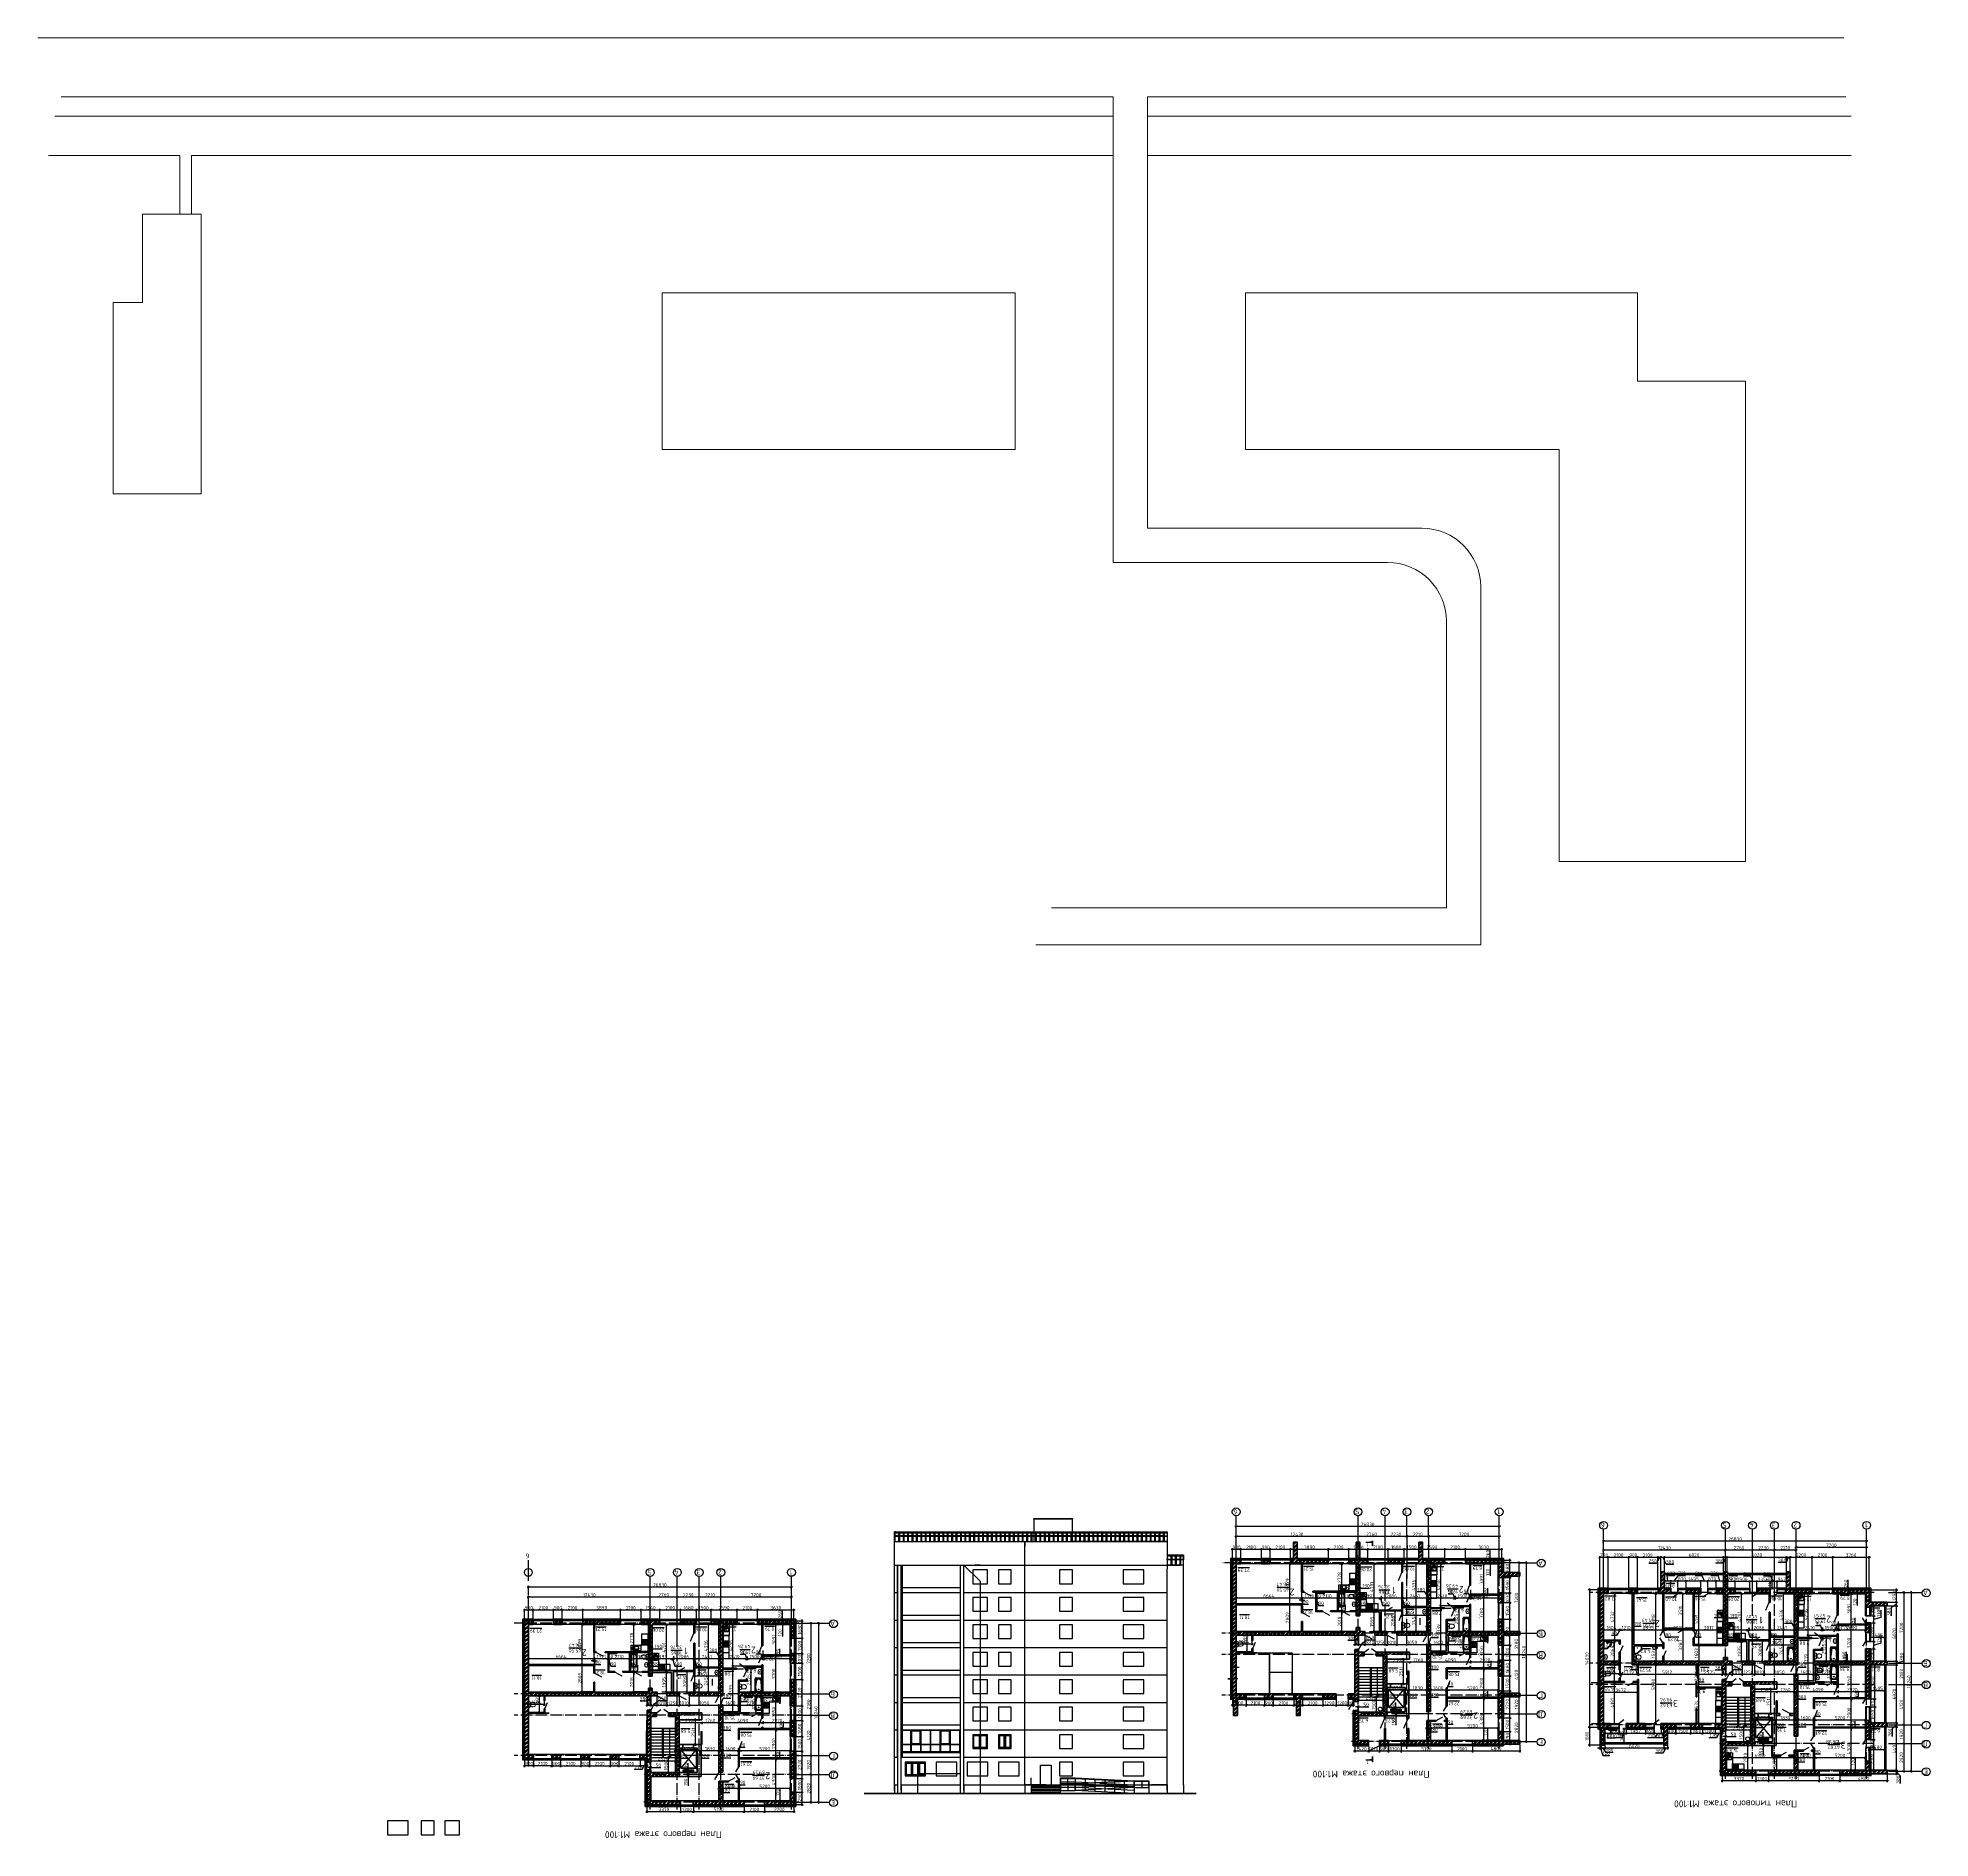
# Model space of a CAD drawing. Header units: millimetres. Extents: x -121275 to -95372, y 16759 to 40426.
# Drawn here: x -121275 to -119345, y 38590 to 40426 of the extents above; entities that cross this region are included whole.
import ezdxf

# ---------------------------------------------------------------- set-up
doc = ezdxf.new("R2010")
doc.units = ezdxf.units.MM
doc.header["$LTSCALE"] = 0.5
doc.linetypes.add('ACAD_ISO04W100', pattern=[30, 24, -3, 0, -3])
for name, color, linetype, lineweight in [('02', 5, 'Continuous', 18), ('АР-стены', 134, 'Continuous', 35), ('окна', 10, 'Continuous', 15), ('построения', 6, 'Continuous', 25), ('Сантехника', 255, 'Continuous', 15), ('ТОЛСТЫЕ3', 7, 'Continuous', 50), ('ТОНКИЕе', 7, 'Continuous', 25)]:
    doc.layers.add(name, color=color, linetype=linetype, lineweight=lineweight)
for name, color, linetype in [('kuhnja', 190, 'Continuous'), ('оси', 7, 'ACAD_ISO04W100'), ('размеры', 7, 'Continuous'), ('тонкие', 7, 'Continuous')]:
    doc.layers.add(name, color=color, linetype=linetype)
doc.styles.add('Наклонный', font='isocpeur.ttf', dxfattribs={"height": 3.5})
doc.dimstyles.new('СТРОИТЕЛЬНЫЙ', dxfattribs={"dimtxt": 3.5, "dimasz": 2.5, "dimexe": 1.25, "dimexo": 0.625, "dimtad": 1, "dimdec": 0, "dimlfac": 100, "dimdsep": 46, "dimtxsty": 'Наклонный', "dimblk1": 'ARCHTICK', "dimblk2": 'ARCHTICK', "dimsah": 1, "dimcen": 0, "dimdle": 1.25, "dimadec": 0, "dimazin": 0, "dimtfac": 0.75, "dimtdec": 0, "dimtmove": 0, "dimatfit": 3, "dimldrblk": 'ARCHTICK', "dimfxl": 1, "dimtolj": 1, "dimtzin": 0, "dimarcsym": 0})
pattern_1 = [(225, (-240716.1725, 77146.6557), (2.02055763, -2.02055763), []), (225, (-240717.5195, 77146.6557), (2.02055763, -2.02055763), [])]
pattern_2 = [(225, (-239619.492, 77178.1024), (2.02055763, -2.02055763), []), (225, (-239620.839, 77178.1024), (2.02055763, -2.02055763), [])]
pattern_3 = [(225, (-239994.2577, 77208.4674), (2.02055763, -2.02055763), []), (225, (-239995.6047, 77208.4674), (2.02055763, -2.02055763), [])]
pattern_4 = [(225, (-237896.6282, 78222.6932), (2.02055763, -2.02055763), []), (225, (-237897.9752, 78222.6932), (2.02055763, -2.02055763), [])]

# ---------------------------------------------------------------- blocks, each defined once
blk = doc.blocks.new('_ArchTick')
at = {"color": 0, "linetype": 'ByBlock', "const_width": 0.15}
blk.add_lwpolyline([(-0.5, -0.5), (0.5, 0.5)], dxfattribs=at)
blk = doc.blocks.new('*D1070')
at = {"layer": 'Defpoints', "color": 0, "transparency": 16777216}
for p in [(-120578.9, 38835.5), (-120578.9, 38792.2), (-120506.9, 38792.2)]:
    blk.add_point(p, dxfattribs=at)
at = {"layer": 'размеры', "color": 0, "lineweight": -2, "transparency": 16777216}
for p, q in [((-120505.6, 38835.5), (-120580.1, 38835.5)), ((-120578.9, 38792.9), (-120578.9, 38836.8)), ((-120506.9, 38792.9), (-120506.9, 38836.8))]:
    blk.add_line(p, q, dxfattribs=at)
at = {"layer": 'размеры', "color": 0, "lineweight": -2, "transparency": 16777216, "xscale": 2.5, "yscale": 2.5, "zscale": 2.5, "rotation": 180}
blk.add_blockref('_ArchTick', (-120578.9, 38835.5), dxfattribs=at)
at = {"layer": 'размеры', "color": 0, "lineweight": -2, "transparency": 16777216, "xscale": 2.5, "yscale": 2.5, "zscale": 2.5}
blk.add_blockref('_ArchTick', (-120506.9, 38835.5), dxfattribs=at)
at = {"layer": 'размеры', "color": 0, "transparency": 16777216, "insert": (-120542.9, 38837.9), "char_height": 3.5, "attachment_point": 5, "style": 'Наклонный'}
blk.add_mtext('\\A1;7200', dxfattribs=at)
blk = doc.blocks.new('*D1071')
at = {"layer": 'Defpoints', "color": 0, "transparency": 16777216}
for p in [(-120601, 38835.5), (-120601, 38792.2), (-120578.9, 38792.2)]:
    blk.add_point(p, dxfattribs=at)
at = {"layer": 'размеры', "color": 0, "lineweight": -2, "transparency": 16777216}
for p, q in [((-120577.6, 38835.5), (-120602.2, 38835.5)), ((-120601, 38792.9), (-120601, 38836.7)), ((-120578.9, 38792.9), (-120578.9, 38836.7))]:
    blk.add_line(p, q, dxfattribs=at)
at = {"layer": 'размеры', "color": 0, "lineweight": -2, "transparency": 16777216, "xscale": 2.5, "yscale": 2.5, "zscale": 2.5, "rotation": 180}
blk.add_blockref('_ArchTick', (-120601, 38835.5), dxfattribs=at)
at = {"layer": 'размеры', "color": 0, "lineweight": -2, "transparency": 16777216, "xscale": 2.5, "yscale": 2.5, "zscale": 2.5}
blk.add_blockref('_ArchTick', (-120578.9, 38835.5), dxfattribs=at)
at = {"layer": 'размеры', "color": 0, "transparency": 16777216, "insert": (-120589.9, 38837.9), "char_height": 3.5, "attachment_point": 5, "style": 'Наклонный'}
blk.add_mtext('\\A1;2210', dxfattribs=at)
blk = doc.blocks.new('*D1072')
at = {"layer": 'Defpoints', "color": 0, "transparency": 16777216}
for p in [(-120623.3, 38835.5), (-120623.3, 38792.2), (-120601, 38792.2)]:
    blk.add_point(p, dxfattribs=at)
at = {"layer": 'размеры', "color": 0, "lineweight": -2, "transparency": 16777216}
for p, q in [((-120599.7, 38835.5), (-120624.5, 38835.5)), ((-120623.3, 38792.9), (-120623.3, 38836.7)), ((-120601, 38792.9), (-120601, 38836.7))]:
    blk.add_line(p, q, dxfattribs=at)
at = {"layer": 'размеры', "color": 0, "lineweight": -2, "transparency": 16777216, "xscale": 2.5, "yscale": 2.5, "zscale": 2.5, "rotation": 180}
blk.add_blockref('_ArchTick', (-120623.3, 38835.5), dxfattribs=at)
at = {"layer": 'размеры', "color": 0, "lineweight": -2, "transparency": 16777216, "xscale": 2.5, "yscale": 2.5, "zscale": 2.5}
blk.add_blockref('_ArchTick', (-120601, 38835.5), dxfattribs=at)
at = {"layer": 'размеры', "color": 0, "transparency": 16777216, "insert": (-120612.1, 38837.9), "char_height": 3.5, "attachment_point": 5, "style": 'Наклонный'}
blk.add_mtext('\\A1;2230', dxfattribs=at)
blk = doc.blocks.new('*D1073')
at = {"layer": 'Defpoints', "color": 0, "transparency": 16777216}
for p in [(-120650.9, 38835.5), (-120650.9, 38809.8), (-120623.3, 38809.8)]:
    blk.add_point(p, dxfattribs=at)
at = {"layer": 'размеры', "color": 0, "lineweight": -2, "transparency": 16777216}
for p, q in [((-120622, 38835.5), (-120652.1, 38835.5)), ((-120650.9, 38810.4), (-120650.9, 38836.7)), ((-120623.3, 38810.4), (-120623.3, 38836.7))]:
    blk.add_line(p, q, dxfattribs=at)
at = {"layer": 'размеры', "color": 0, "lineweight": -2, "transparency": 16777216, "xscale": 2.5, "yscale": 2.5, "zscale": 2.5, "rotation": 180}
blk.add_blockref('_ArchTick', (-120650.9, 38835.5), dxfattribs=at)
at = {"layer": 'размеры', "color": 0, "lineweight": -2, "transparency": 16777216, "xscale": 2.5, "yscale": 2.5, "zscale": 2.5}
blk.add_blockref('_ArchTick', (-120623.3, 38835.5), dxfattribs=at)
at = {"layer": 'размеры', "color": 0, "transparency": 16777216, "insert": (-120637.1, 38837.9), "char_height": 3.5, "attachment_point": 5, "style": 'Наклонный'}
blk.add_mtext('\\A1;2760', dxfattribs=at)
blk = doc.blocks.new('*D1074')
at = {"layer": 'Defpoints', "color": 0, "transparency": 16777216}
for p in [(-120775.2, 38835.5), (-120775.2, 38791), (-120650.9, 38792.2)]:
    blk.add_point(p, dxfattribs=at)
at = {"layer": 'размеры', "color": 0, "lineweight": -2, "transparency": 16777216}
for p, q in [((-120649.6, 38835.5), (-120776.4, 38835.5)), ((-120775.2, 38791.7), (-120775.2, 38836.7)), ((-120650.9, 38792.9), (-120650.9, 38836.7))]:
    blk.add_line(p, q, dxfattribs=at)
at = {"layer": 'размеры', "color": 0, "lineweight": -2, "transparency": 16777216, "xscale": 2.5, "yscale": 2.5, "zscale": 2.5, "rotation": 180}
blk.add_blockref('_ArchTick', (-120775.2, 38835.5), dxfattribs=at)
at = {"layer": 'размеры', "color": 0, "lineweight": -2, "transparency": 16777216, "xscale": 2.5, "yscale": 2.5, "zscale": 2.5}
blk.add_blockref('_ArchTick', (-120650.9, 38835.5), dxfattribs=at)
at = {"layer": 'размеры', "color": 0, "transparency": 16777216, "insert": (-120713, 38837.9), "char_height": 3.5, "attachment_point": 5, "style": 'Наклонный'}
blk.add_mtext('\\A1;12430', dxfattribs=at)
blk = doc.blocks.new('*D1075')
at = {"layer": 'Defpoints', "color": 0, "transparency": 16777216}
for p in [(-120503.2, 38808.9), (-120503.2, 38736.9), (-120487, 38736.9)]:
    blk.add_point(p, dxfattribs=at)
at = {"layer": 'размеры', "color": 0, "lineweight": -2, "transparency": 16777216}
for p, q in [((-120502.6, 38808.9), (-120485.7, 38808.9)), ((-120487, 38810.1), (-120487, 38735.6)), ((-120502.6, 38736.9), (-120485.7, 38736.9))]:
    blk.add_line(p, q, dxfattribs=at)
at = {"layer": 'размеры', "color": 0, "lineweight": -2, "transparency": 16777216, "xscale": 2.5, "yscale": 2.5, "zscale": 2.5}
for p, rotation in [((-120487, 38808.9), 90), ((-120487, 38736.9), 270)]:
    blk.add_blockref('_ArchTick', p, dxfattribs=dict(at, rotation=rotation))
at = {"layer": 'размеры', "color": 0, "transparency": 16777216, "insert": (-120489.4, 38772.9), "char_height": 3.5, "attachment_point": 5, "rotation": 90, "style": 'Наклонный'}
blk.add_mtext('\\A1;7200', dxfattribs=at)
blk = doc.blocks.new('*D1076')
at = {"layer": 'Defpoints', "color": 0, "transparency": 16777216}
for p in [(-120503.2, 38736.9), (-120503.2, 38715.1), (-120487, 38715.1)]:
    blk.add_point(p, dxfattribs=at)
at = {"layer": 'размеры', "color": 0, "lineweight": -2, "transparency": 16777216}
for p, q in [((-120502.6, 38736.9), (-120485.7, 38736.9)), ((-120487, 38738.1), (-120487, 38713.8)), ((-120502.6, 38715.1), (-120485.7, 38715.1))]:
    blk.add_line(p, q, dxfattribs=at)
at = {"layer": 'размеры', "color": 0, "lineweight": -2, "transparency": 16777216, "xscale": 2.5, "yscale": 2.5, "zscale": 2.5}
for p, rotation in [((-120487, 38736.9), 90), ((-120487, 38715.1), 270)]:
    blk.add_blockref('_ArchTick', p, dxfattribs=dict(at, rotation=rotation))
at = {"layer": 'размеры', "color": 0, "transparency": 16777216, "insert": (-120489.4, 38726), "char_height": 3.5, "attachment_point": 5, "rotation": 90, "style": 'Наклонный'}
blk.add_mtext('\\A1;2180', dxfattribs=at)
blk = doc.blocks.new('*D1077')
at = {"layer": 'Defpoints', "color": 0, "transparency": 16777216}
for p in [(-120503.2, 38715.1), (-120503.2, 38673.9), (-120487, 38673.9)]:
    blk.add_point(p, dxfattribs=at)
at = {"layer": 'размеры', "color": 0, "lineweight": -2, "transparency": 16777216}
for p, q in [((-120502.6, 38715.1), (-120485.7, 38715.1)), ((-120487, 38716.3), (-120487, 38672.6)), ((-120502.6, 38673.9), (-120485.7, 38673.9))]:
    blk.add_line(p, q, dxfattribs=at)
at = {"layer": 'размеры', "color": 0, "lineweight": -2, "transparency": 16777216, "xscale": 2.5, "yscale": 2.5, "zscale": 2.5}
for p, rotation in [((-120487, 38715.1), 90), ((-120487, 38673.9), 270)]:
    blk.add_blockref('_ArchTick', p, dxfattribs=dict(at, rotation=rotation))
at = {"layer": 'размеры', "color": 0, "transparency": 16777216, "insert": (-120489.4, 38694.5), "char_height": 3.5, "attachment_point": 5, "rotation": 90, "style": 'Наклонный'}
blk.add_mtext('\\A1;4120', dxfattribs=at)
blk = doc.blocks.new('*D1078')
at = {"layer": 'Defpoints', "color": 0, "transparency": 16777216}
for p in [(-120503.2, 38673.9), (-120503.2, 38654.7), (-120487, 38654.7)]:
    blk.add_point(p, dxfattribs=at)
at = {"layer": 'размеры', "color": 0, "lineweight": -2, "transparency": 16777216}
for p, q in [((-120502.6, 38673.9), (-120485.7, 38673.9)), ((-120487, 38675.1), (-120487, 38653.4)), ((-120502.6, 38654.7), (-120485.7, 38654.7))]:
    blk.add_line(p, q, dxfattribs=at)
at = {"layer": 'размеры', "color": 0, "lineweight": -2, "transparency": 16777216, "xscale": 2.5, "yscale": 2.5, "zscale": 2.5}
for p, rotation in [((-120487, 38673.9), 90), ((-120487, 38654.7), 270)]:
    blk.add_blockref('_ArchTick', p, dxfattribs=dict(at, rotation=rotation))
at = {"layer": 'размеры', "color": 0, "transparency": 16777216, "insert": (-120489.4, 38664.3), "char_height": 3.5, "attachment_point": 5, "rotation": 90, "style": 'Наклонный'}
blk.add_mtext('\\A1;1920', dxfattribs=at)
blk = doc.blocks.new('*D1079')
at = {"layer": 'Defpoints', "color": 0, "transparency": 16777216}
for p in [(-120503.2, 38654.7), (-120503.2, 38626.5), (-120487, 38626.5)]:
    blk.add_point(p, dxfattribs=at)
at = {"layer": 'размеры', "color": 0, "lineweight": -2, "transparency": 16777216}
for p, q in [((-120502.6, 38654.7), (-120485.7, 38654.7)), ((-120487, 38655.9), (-120487, 38625.2)), ((-120502.6, 38626.5), (-120485.7, 38626.5))]:
    blk.add_line(p, q, dxfattribs=at)
at = {"layer": 'размеры', "color": 0, "lineweight": -2, "transparency": 16777216, "xscale": 2.5, "yscale": 2.5, "zscale": 2.5}
for p, rotation in [((-120487, 38654.7), 90), ((-120487, 38626.5), 270)]:
    blk.add_blockref('_ArchTick', p, dxfattribs=dict(at, rotation=rotation))
at = {"layer": 'размеры', "color": 0, "transparency": 16777216, "insert": (-120489.4, 38640.6), "char_height": 3.5, "attachment_point": 5, "rotation": 90, "style": 'Наклонный'}
blk.add_mtext('\\A1;2820', dxfattribs=at)
blk = doc.blocks.new('*D1115')
at = {"layer": 'Defpoints', "color": 0, "transparency": 16777216}
for p in [(-120518.3, 38627.7), (-120508.1, 38627.7), (-120499.2, 38626.5)]:
    blk.add_point(p, dxfattribs=at)
at = {"layer": 'размеры', "color": 0, "lineweight": -2, "transparency": 16777216}
for p, q in [((-120508.7, 38627.7), (-120519.5, 38627.7)), ((-120499.8, 38626.5), (-120519.5, 38626.5)), ((-120518.3, 38627.7), (-120518.3, 38639.9)), ((-120518.3, 38626.5), (-120518.3, 38627.7)), ((-120518.3, 38626.5), (-120518.3, 38624))]:
    blk.add_line(p, q, dxfattribs=at)
at = {"layer": 'размеры', "color": 0, "lineweight": -2, "transparency": 16777216, "xscale": 2.5, "yscale": 2.5, "zscale": 2.5}
for p, rotation in [((-120518.3, 38627.7), 270), ((-120518.3, 38626.5), 90)]:
    blk.add_blockref('_ArchTick', p, dxfattribs=dict(at, rotation=rotation))
at = {"layer": 'размеры', "color": 0, "transparency": 16777216, "insert": (-120520.7, 38636.3), "char_height": 3.5, "attachment_point": 5, "rotation": 90, "style": 'Наклонный'}
blk.add_mtext('\\A1;120', dxfattribs=at)
blk = doc.blocks.new('*D1116')
at = {"layer": 'Defpoints', "color": 0, "transparency": 16777216}
for p in [(-120625.3, 38652.8), (-120612.3, 38652.8), (-120578.1, 38654.7)]:
    blk.add_point(p, dxfattribs=at)
at = {"layer": 'размеры', "color": 0, "lineweight": -2, "transparency": 16777216}
for p, q in [((-120624.6, 38652.8), (-120611.1, 38652.8)), ((-120578.7, 38654.7), (-120613.6, 38654.7)), ((-120612.3, 38655.9), (-120612.3, 38652.8)), ((-120612.3, 38652.8), (-120612.3, 38643.1))]:
    blk.add_line(p, q, dxfattribs=at)
at = {"layer": 'размеры', "color": 0, "lineweight": -2, "transparency": 16777216, "xscale": 2.5, "yscale": 2.5, "zscale": 2.5}
for p, rotation in [((-120612.3, 38654.7), 90), ((-120612.3, 38652.8), 270)]:
    blk.add_blockref('_ArchTick', p, dxfattribs=dict(at, rotation=rotation))
at = {"layer": 'размеры', "color": 0, "transparency": 16777216, "insert": (-120614.7, 38646.7), "char_height": 3.5, "attachment_point": 5, "rotation": 90, "style": 'Наклонный'}
blk.add_mtext('\\A1;190', dxfattribs=at)
blk = doc.blocks.new('*D1117')
at = {"layer": 'Defpoints', "color": 0, "transparency": 16777216}
for p in [(-120612.3, 38656.6), (-120612.3, 38654.7), (-120602.9, 38656.6)]:
    blk.add_point(p, dxfattribs=at)
at = {"layer": 'размеры', "color": 0, "lineweight": -2, "transparency": 16777216}
for p, q in [((-120612.3, 38656.6), (-120612.3, 38666.3)), ((-120603.5, 38656.6), (-120613.6, 38656.6)), ((-120612.3, 38653.4), (-120612.3, 38656.6)), ((-120611.7, 38654.7), (-120611.1, 38654.7))]:
    blk.add_line(p, q, dxfattribs=at)
at = {"layer": 'размеры', "color": 0, "lineweight": -2, "transparency": 16777216, "xscale": 2.5, "yscale": 2.5, "zscale": 2.5}
for p, rotation in [((-120612.3, 38656.6), 90), ((-120612.3, 38654.7), 270)]:
    blk.add_blockref('_ArchTick', p, dxfattribs=dict(at, rotation=rotation))
at = {"layer": 'размеры', "color": 0, "transparency": 16777216, "insert": (-120614.7, 38662.7), "char_height": 3.5, "attachment_point": 5, "rotation": 90, "style": 'Наклонный'}
blk.add_mtext('\\A1;190', dxfattribs=at)
blk = doc.blocks.new('*D1118')
at = {"layer": 'Defpoints', "color": 0, "transparency": 16777216}
for p in [(-120650.4, 38661.9), (-120650.9, 38656.6), (-120650.4, 38656.6)]:
    blk.add_point(p, dxfattribs=at)
at = {"layer": 'размеры', "color": 0, "lineweight": -2, "transparency": 16777216}
for p, q in [((-120650.9, 38661.9), (-120653.4, 38661.9)), ((-120650.9, 38657.2), (-120650.9, 38663.1)), ((-120650.9, 38661.9), (-120650.4, 38661.9)), ((-120650.4, 38657.2), (-120650.4, 38663.1)), ((-120650.4, 38661.9), (-120639.9, 38661.9))]:
    blk.add_line(p, q, dxfattribs=at)
at = {"layer": 'размеры', "color": 0, "lineweight": -2, "transparency": 16777216, "xscale": 2.5, "yscale": 2.5, "zscale": 2.5}
blk.add_blockref('_ArchTick', (-120650.9, 38661.9), dxfattribs=at)
at = {"layer": 'размеры', "color": 0, "lineweight": -2, "transparency": 16777216, "xscale": 2.5, "yscale": 2.5, "zscale": 2.5, "rotation": 180}
blk.add_blockref('_ArchTick', (-120650.4, 38661.9), dxfattribs=at)
at = {"layer": 'размеры', "color": 0, "transparency": 16777216, "insert": (-120642.6, 38664.2), "char_height": 3.5, "attachment_point": 5, "style": 'Наклонный'}
blk.add_mtext('\\A1;50', dxfattribs=at)
blk = doc.blocks.new('*D1119')
at = {"layer": 'Defpoints', "color": 0, "transparency": 16777216}
for p in [(-120516.1, 38807.7), (-120508.8, 38807.7), (-120499.2, 38808.9)]:
    blk.add_point(p, dxfattribs=at)
at = {"layer": 'размеры', "color": 0, "lineweight": -2, "transparency": 16777216}
for p, q in [((-120499.8, 38808.9), (-120517.4, 38808.9)), ((-120509.4, 38807.7), (-120517.4, 38807.7)), ((-120516.1, 38808.9), (-120516.1, 38811.4)), ((-120516.1, 38808.9), (-120516.1, 38807.7)), ((-120516.1, 38807.7), (-120516.1, 38795.5))]:
    blk.add_line(p, q, dxfattribs=at)
at = {"layer": 'размеры', "color": 0, "lineweight": -2, "transparency": 16777216, "xscale": 2.5, "yscale": 2.5, "zscale": 2.5}
for p, rotation in [((-120516.1, 38808.9), 270), ((-120516.1, 38807.7), 90)]:
    blk.add_blockref('_ArchTick', p, dxfattribs=dict(at, rotation=rotation))
at = {"layer": 'размеры', "color": 0, "transparency": 16777216, "insert": (-120518.5, 38799.1), "char_height": 3.5, "attachment_point": 5, "rotation": 90, "style": 'Наклонный'}
blk.add_mtext('\\A1;120', dxfattribs=at)
blk = doc.blocks.new('*D1080')
at = {"layer": 'Defpoints', "color": 0, "transparency": 16777216}
for p in [(-120525.8, 38811.4), (-120525.8, 38808.9), (-120516.1, 38811.4)]:
    blk.add_point(p, dxfattribs=at)
at = {"layer": 'размеры', "color": 0, "lineweight": -2, "transparency": 16777216}
for p, q in [((-120516.1, 38811.4), (-120516.1, 38821.8)), ((-120525.2, 38811.4), (-120514.9, 38811.4)), ((-120525.2, 38808.9), (-120514.9, 38808.9)), ((-120516.1, 38807.6), (-120516.1, 38811.4))]:
    blk.add_line(p, q, dxfattribs=at)
at = {"layer": 'размеры', "color": 0, "lineweight": -2, "transparency": 16777216, "xscale": 2.5, "yscale": 2.5, "zscale": 2.5}
for p, rotation in [((-120516.1, 38811.4), 90), ((-120516.1, 38808.9), 270)]:
    blk.add_blockref('_ArchTick', p, dxfattribs=dict(at, rotation=rotation))
at = {"layer": 'размеры', "color": 0, "transparency": 16777216, "insert": (-120518.5, 38817.9), "char_height": 3.5, "attachment_point": 5, "rotation": 90, "style": 'Наклонный'}
blk.add_mtext('\\A1;260', dxfattribs=at)
blk = doc.blocks.new('*D1120')
at = {"layer": 'Defpoints', "color": 0, "transparency": 16777216}
for p in [(-120650.9, 38808.9), (-120649, 38782.9), (-120649, 38773.2)]:
    blk.add_point(p, dxfattribs=at)
at = {"layer": 'размеры', "color": 0, "lineweight": -2, "transparency": 16777216}
for p, q in [((-120650.9, 38808.2), (-120650.9, 38781.6)), ((-120652.1, 38782.9), (-120649, 38782.9)), ((-120649, 38773.8), (-120649, 38784.1)), ((-120649, 38782.9), (-120639, 38782.9))]:
    blk.add_line(p, q, dxfattribs=at)
at = {"layer": 'размеры', "color": 0, "lineweight": -2, "transparency": 16777216, "xscale": 2.5, "yscale": 2.5, "zscale": 2.5, "rotation": 180}
blk.add_blockref('_ArchTick', (-120650.9, 38782.9), dxfattribs=at)
at = {"layer": 'размеры', "color": 0, "lineweight": -2, "transparency": 16777216, "xscale": 2.5, "yscale": 2.5, "zscale": 2.5}
blk.add_blockref('_ArchTick', (-120649, 38782.9), dxfattribs=at)
at = {"layer": 'размеры', "color": 0, "transparency": 16777216, "insert": (-120642.6, 38785.2), "char_height": 3.5, "attachment_point": 5, "style": 'Наклонный'}
blk.add_mtext('\\A1;190', dxfattribs=at)
blk = doc.blocks.new('*D1081')
at = {"layer": 'Defpoints', "color": 0, "transparency": 16777216}
for p in [(-120775.2, 38845.8), (-120775.2, 38836.8), (-120506.9, 38820.2)]:
    blk.add_point(p, dxfattribs=at)
at = {"layer": 'размеры', "color": 0, "lineweight": -2, "transparency": 16777216}
for p, q in [((-120505.6, 38845.8), (-120776.4, 38845.8)), ((-120775.2, 38837.4), (-120775.2, 38847)), ((-120506.9, 38820.9), (-120506.9, 38847))]:
    blk.add_line(p, q, dxfattribs=at)
at = {"layer": 'размеры', "color": 0, "lineweight": -2, "transparency": 16777216, "xscale": 2.5, "yscale": 2.5, "zscale": 2.5, "rotation": 180}
blk.add_blockref('_ArchTick', (-120775.2, 38845.8), dxfattribs=at)
at = {"layer": 'размеры', "color": 0, "lineweight": -2, "transparency": 16777216, "xscale": 2.5, "yscale": 2.5, "zscale": 2.5}
blk.add_blockref('_ArchTick', (-120506.9, 38845.8), dxfattribs=at)
at = {"layer": 'размеры', "color": 0, "transparency": 16777216, "insert": (-120641, 38848.1), "char_height": 3.5, "attachment_point": 5, "style": 'Наклонный'}
blk.add_mtext('\\A1;26830', dxfattribs=at)
blk = doc.blocks.new('*D1082')
at = {"layer": 'Defpoints', "color": 0, "transparency": 16777216}
for p in [(-120487, 38808.9), (-120487, 38626.5), (-120479.4, 38626.5)]:
    blk.add_point(p, dxfattribs=at)
at = {"layer": 'размеры', "color": 0, "lineweight": -2, "transparency": 16777216}
for p, q in [((-120486.4, 38808.9), (-120478.2, 38808.9)), ((-120479.4, 38810.1), (-120479.4, 38625.2)), ((-120486.4, 38626.5), (-120478.2, 38626.5))]:
    blk.add_line(p, q, dxfattribs=at)
at = {"layer": 'размеры', "color": 0, "lineweight": -2, "transparency": 16777216, "xscale": 2.5, "yscale": 2.5, "zscale": 2.5}
for p, rotation in [((-120479.4, 38808.9), 90), ((-120479.4, 38626.5), 270)]:
    blk.add_blockref('_ArchTick', p, dxfattribs=dict(at, rotation=rotation))
at = {"layer": 'размеры', "color": 0, "transparency": 16777216, "insert": (-120481.8, 38717.7), "char_height": 3.5, "attachment_point": 5, "rotation": 90, "style": 'Наклонный'}
blk.add_mtext('\\A1;18240', dxfattribs=at)
blk = doc.blocks.new('A$C010B7E6C')
at = {"layer": 'Сантехника'}
for p, q in [((494, 440), (494, 110)), ((739, 521), (739, 29))]:
    blk.add_line(p, q, dxfattribs=at)
blk.add_circle((658, 275), 21.7, dxfattribs=at)
for centre, radius, start, end in [((219, 275), 220, 85.79897, 274.20103), ((219, 275), 210, 85.79897, 274.20103), ((266, -1145), 1641, 80.55729, 91.66188), ((196, -339), 834, 69.11151, 88.45313), ((196, 889), 834, 271.54687, 290.88849), ((266, 1695), 1641, 268.33812, 279.44271), ((196, -339), 825, 69.11242, 87.36208), ((196, 889), 825, 272.63792, 290.88758)]:
    blk.add_arc(centre, radius, start, end, dxfattribs=at)
for points in [[(739, 521), (609, 550), (559, 536), (539, 495), (547, 373)], [(739, 29), (609, 0), (559, 14), (539, 55), (547, 177)], [(547, 373), (559, 275), (547, 177)]]:
    blk.add_spline(points, degree=3, dxfattribs=at)
blk = doc.blocks.new('A$C456D3840')
at = {"layer": 'Сантехника'}
for p, q in [((189, 480), (162, 480)), ((189, 0), (162, 0)), ((189, 480), (379, 440)), ((189, 0), (379, 40)), ((379, 40), (379, 440))]:
    blk.add_line(p, q, dxfattribs=at)
blk.add_circle((162, 240), 21.7, dxfattribs=at)
at = {"layer": 'Сантехника', "extrusion": (0, 0, -1)}
blk.add_ellipse((162, 240), major_axis=(0, -240), ratio=0.6795862, start_param=0, end_param=3.1415927, dxfattribs=at)
blk.add_ellipse((162, 240), major_axis=(0, -231), ratio=0.6674717, dxfattribs=at)
blk = doc.blocks.new('16')
at = {"layer": 'kuhnja', "color": 6, "linetype": 'Continuous'}
for p, q in [((1575831, -196148), (1574071, -196148)), ((1574071, -196148), (1574071, -196798)), ((1574071, -196198), (1575781, -196198)), ((1574071, -196798), (1575181, -196798)), ((1575181, -196798), (1575181, -197965)), ((1575781, -197965), (1575781, -196198)), ((1575831, -197965), (1575831, -196148)), ((1575181, -197965), (1575831, -197965))]:
    blk.add_line(p, q, dxfattribs=at)
at = {"layer": 'kuhnja', "color": 6}
for p, q in [((1574393, -196257), (1574489, -196423)), ((1574419, -196242), (1574515, -196408))]:
    blk.add_line(p, q, dxfattribs=at)
at = {"layer": 'kuhnja', "color": 6, "ltscale": 600}
for p, q in [((1575181, -196798), (1575181, -197398)), ((1575781, -196798), (1575181, -196798)), ((1575681, -196848), (1575281, -196848)), ((1575781, -197398), (1575781, -196798)), ((1575181, -197398), (1575781, -197398)), ((1575231, -196898), (1575231, -197298)), ((1575281, -197348), (1575681, -197348)), ((1575731, -197298), (1575731, -196898))]:
    blk.add_line(p, q, dxfattribs=at)
at = {"layer": 'kuhnja', "color": 6}
for points in [[(1574273, -196339), (1574333, -196339, -0.4142136), (1574408, -196414), (1574408, -196584, -0.4142136), (1574333, -196659), (1574273, -196659, -0.4142136), (1574198, -196584), (1574198, -196414, -0.4142136)], [(1574273, -196354), (1574333, -196354, -0.4142136), (1574393, -196414), (1574393, -196584, -0.4142136), (1574333, -196644), (1574273, -196644, -0.4142136), (1574213, -196584), (1574213, -196414, -0.4142136)]]:
    blk.add_lwpolyline(points, format="xyb", close=True, dxfattribs=at)
for points in [[(1574432, -196325, 0.0848284), (1574428, -196349), (1574428, -196649, 0.4142136), (1574503, -196724)], [(1574443, -196344, 0.0242447), (1574443, -196349), (1574443, -196649, 0.4142136), (1574503, -196709)], [(1574503, -196724), (1574723, -196724, 0.4142136), (1574798, -196649), (1574798, -196349, 0.4142136), (1574723, -196274), (1574503, -196274, 0.1967695), (1574450, -196296)], [(1574503, -196709), (1574723, -196709, 0.4142136), (1574783, -196649), (1574783, -196349, 0.4142136), (1574723, -196289), (1574503, -196289, 0.2138043), (1574458, -196309)]]:
    blk.add_lwpolyline(points, format="xyb", dxfattribs=at)
for centre in [(1574303, -196499), (1574613, -196404)]:
    blk.add_circle(centre, 25, dxfattribs=at)
at = {"layer": 'kuhnja', "color": 6, "ltscale": 600}
for centre in [(1575356, -196973), (1575356, -197223), (1575606, -196973), (1575606, -197223)]:
    blk.add_circle(centre, 75, dxfattribs=at)
at = {"layer": 'kuhnja', "color": 6}
for centre, radius, start, end in [((1574406, -196249), 25, 336.8699, 263.1301), ((1574406, -196249), 15, 30, 210), ((1574502, -196416), 15, 210, 30)]:
    blk.add_arc(centre, radius, start, end, dxfattribs=at)
at = {"layer": 'kuhnja', "color": 6, "ltscale": 600}
for centre, radius, start, end in [((1575281, -196898), 50, 90, 180), ((1575681, -196898), 50, 0, 90), ((1575281, -197298), 50, 180, 270), ((1575348, -196966), 93, 85.49745, 184.50255), ((1575348, -197231), 93, 175.49745, 274.50255), ((1575356, -196973), 73.8, 0, 180), ((1575356, -196973), 73.8, 180, 0), ((1575356, -197223), 73.8, 0, 180), ((1575356, -197223), 73.8, 180, 0), ((1575356, -196973), 41.3, 0, 180), ((1575356, -196973), 41.3, 180, 0), ((1575356, -197223), 41.3, 0, 180), ((1575356, -197223), 41.3, 180, 0), ((1575363, -196981), 93, 265.49745, 4.50255), ((1575363, -197216), 93, 355.49745, 94.50255), ((1575598, -196981), 93, 175.49745, 274.50255), ((1575598, -197216), 93, 85.49745, 184.50255), ((1575606, -196973), 73.8, 0, 180), ((1575606, -196973), 73.8, 180, 0), ((1575606, -197223), 73.8, 0, 180), ((1575606, -197223), 73.8, 180, 0), ((1575606, -196973), 41.3, 0, 180), ((1575606, -196973), 41.3, 180, 0), ((1575606, -197223), 41.3, 0, 180), ((1575606, -197223), 41.3, 180, 0), ((1575613, -196966), 93, 355.49745, 94.50255), ((1575613, -197231), 93, 265.49745, 4.50255), ((1575681, -197298), 50, 270, 0)]:
    blk.add_arc(centre, radius, start, end, dxfattribs=at)
blk = doc.blocks.new('*D1121')
at = {"layer": 'Defpoints', "color": 0, "transparency": 16777216}
for p in [(-120534.2, 38623.6), (-120504.3, 38623.9), (-120534.2, 38616.6)]:
    blk.add_point(p, dxfattribs=at)
at = {"layer": 'размеры', "color": 0, "lineweight": -2, "transparency": 16777216}
for p, q in [((-120534.2, 38623), (-120534.2, 38615.4)), ((-120504.3, 38623.2), (-120504.3, 38615.4)), ((-120503, 38616.6), (-120535.5, 38616.6))]:
    blk.add_line(p, q, dxfattribs=at)
at = {"layer": 'размеры', "color": 0, "lineweight": -2, "transparency": 16777216, "xscale": 2.5, "yscale": 2.5, "zscale": 2.5, "rotation": 180}
blk.add_blockref('_ArchTick', (-120534.2, 38616.6), dxfattribs=at)
at = {"layer": 'размеры', "color": 0, "lineweight": -2, "transparency": 16777216, "xscale": 2.5, "yscale": 2.5, "zscale": 2.5}
blk.add_blockref('_ArchTick', (-120504.3, 38616.6), dxfattribs=at)
at = {"layer": 'размеры', "color": 0, "transparency": 16777216, "insert": (-120519.2, 38619), "char_height": 3.5, "attachment_point": 5, "style": 'Наклонный'}
blk.add_mtext('\\A1;2200', dxfattribs=at)
blk = doc.blocks.new('*D1122')
at = {"layer": 'Defpoints', "color": 0, "transparency": 16777216}
for p in [(-120555.2, 38622.1), (-120534.2, 38623.6), (-120555.2, 38616.6)]:
    blk.add_point(p, dxfattribs=at)
at = {"layer": 'размеры', "color": 0, "lineweight": -2, "transparency": 16777216}
for p, q in [((-120555.2, 38621.5), (-120555.2, 38615.4)), ((-120534.2, 38623), (-120534.2, 38615.4)), ((-120533, 38616.6), (-120556.5, 38616.6))]:
    blk.add_line(p, q, dxfattribs=at)
at = {"layer": 'размеры', "color": 0, "lineweight": -2, "transparency": 16777216, "xscale": 2.5, "yscale": 2.5, "zscale": 2.5, "rotation": 180}
blk.add_blockref('_ArchTick', (-120555.2, 38616.6), dxfattribs=at)
at = {"layer": 'размеры', "color": 0, "lineweight": -2, "transparency": 16777216, "xscale": 2.5, "yscale": 2.5, "zscale": 2.5}
blk.add_blockref('_ArchTick', (-120534.2, 38616.6), dxfattribs=at)
at = {"layer": 'размеры', "color": 0, "transparency": 16777216, "insert": (-120544.7, 38619), "char_height": 3.5, "attachment_point": 5, "style": 'Наклонный'}
blk.add_mtext('\\A1;2100', dxfattribs=at)
blk = doc.blocks.new('*D1123')
at = {"layer": 'Defpoints', "color": 0, "transparency": 16777216}
for p in [(-120606.9, 38622.1), (-120555.2, 38622.1), (-120606.9, 38616.6)]:
    blk.add_point(p, dxfattribs=at)
at = {"layer": 'размеры', "color": 0, "lineweight": -2, "transparency": 16777216}
for p, q in [((-120606.9, 38621.5), (-120606.9, 38615.4)), ((-120555.2, 38621.5), (-120555.2, 38615.4)), ((-120554, 38616.6), (-120608.2, 38616.6))]:
    blk.add_line(p, q, dxfattribs=at)
at = {"layer": 'размеры', "color": 0, "lineweight": -2, "transparency": 16777216, "xscale": 2.5, "yscale": 2.5, "zscale": 2.5, "rotation": 180}
blk.add_blockref('_ArchTick', (-120606.9, 38616.6), dxfattribs=at)
at = {"layer": 'размеры', "color": 0, "lineweight": -2, "transparency": 16777216, "xscale": 2.5, "yscale": 2.5, "zscale": 2.5}
blk.add_blockref('_ArchTick', (-120555.2, 38616.6), dxfattribs=at)
at = {"layer": 'размеры', "color": 0, "transparency": 16777216, "insert": (-120581.1, 38619), "char_height": 3.5, "attachment_point": 5, "style": 'Наклонный'}
blk.add_mtext('\\A1;5190', dxfattribs=at)
blk = doc.blocks.new('*D1124')
at = {"layer": 'Defpoints', "color": 0, "transparency": 16777216}
for p in [(-120619.9, 38622.3), (-120606.9, 38622.1), (-120619.9, 38616.6)]:
    blk.add_point(p, dxfattribs=at)
at = {"layer": 'размеры', "color": 0, "lineweight": -2, "transparency": 16777216}
for p, q in [((-120619.9, 38621.6), (-120619.9, 38615.4)), ((-120606.9, 38621.5), (-120606.9, 38615.4)), ((-120605.7, 38616.6), (-120621.2, 38616.6))]:
    blk.add_line(p, q, dxfattribs=at)
at = {"layer": 'размеры', "color": 0, "lineweight": -2, "transparency": 16777216, "xscale": 2.5, "yscale": 2.5, "zscale": 2.5, "rotation": 180}
blk.add_blockref('_ArchTick', (-120619.9, 38616.6), dxfattribs=at)
at = {"layer": 'размеры', "color": 0, "lineweight": -2, "transparency": 16777216, "xscale": 2.5, "yscale": 2.5, "zscale": 2.5}
blk.add_blockref('_ArchTick', (-120606.9, 38616.6), dxfattribs=at)
at = {"layer": 'размеры', "color": 0, "transparency": 16777216, "insert": (-120613.4, 38619), "char_height": 3.5, "attachment_point": 5, "style": 'Наклонный'}
blk.add_mtext('\\A1;1300', dxfattribs=at)
blk = doc.blocks.new('*D1125')
at = {"layer": 'Defpoints', "color": 0, "transparency": 16777216}
for p in [(-120654.2, 38623.9), (-120619.9, 38622.3), (-120654.2, 38616.6)]:
    blk.add_point(p, dxfattribs=at)
at = {"layer": 'размеры', "color": 0, "lineweight": -2, "transparency": 16777216}
for p, q in [((-120654.2, 38623.2), (-120654.2, 38615.4)), ((-120619.9, 38621.6), (-120619.9, 38615.4)), ((-120618.7, 38616.6), (-120655.4, 38616.6))]:
    blk.add_line(p, q, dxfattribs=at)
at = {"layer": 'размеры', "color": 0, "lineweight": -2, "transparency": 16777216, "xscale": 2.5, "yscale": 2.5, "zscale": 2.5, "rotation": 180}
blk.add_blockref('_ArchTick', (-120654.2, 38616.6), dxfattribs=at)
at = {"layer": 'размеры', "color": 0, "lineweight": -2, "transparency": 16777216, "xscale": 2.5, "yscale": 2.5, "zscale": 2.5}
blk.add_blockref('_ArchTick', (-120619.9, 38616.6), dxfattribs=at)
at = {"layer": 'размеры', "color": 0, "transparency": 16777216, "insert": (-120637, 38619), "char_height": 3.5, "attachment_point": 5, "style": 'Наклонный'}
blk.add_mtext('\\A1;3370', dxfattribs=at)
blk = doc.blocks.new('*D1126')
at = {"layer": 'Defpoints', "color": 0, "transparency": 16777216}
for p in [(-120560.1, 38640.2), (-120560.1, 38627.7), (-120508.1, 38627.7)]:
    blk.add_point(p, dxfattribs=at)
at = {"layer": 'размеры', "color": 0, "lineweight": -2, "transparency": 16777216}
for p, q in [((-120506.8, 38640.2), (-120561.3, 38640.2)), ((-120560.1, 38628.3), (-120560.1, 38641.5)), ((-120508.1, 38628.3), (-120508.1, 38641.5))]:
    blk.add_line(p, q, dxfattribs=at)
at = {"layer": 'размеры', "color": 0, "lineweight": -2, "transparency": 16777216, "xscale": 2.5, "yscale": 2.5, "zscale": 2.5, "rotation": 180}
blk.add_blockref('_ArchTick', (-120560.1, 38640.2), dxfattribs=at)
at = {"layer": 'размеры', "color": 0, "lineweight": -2, "transparency": 16777216, "xscale": 2.5, "yscale": 2.5, "zscale": 2.5}
blk.add_blockref('_ArchTick', (-120508.1, 38640.2), dxfattribs=at)
at = {"layer": 'размеры', "color": 0, "transparency": 16777216, "insert": (-120534.1, 38642.6), "char_height": 3.5, "attachment_point": 5, "style": 'Наклонный'}
blk.add_mtext('\\A1;5200', dxfattribs=at)
blk = doc.blocks.new('*D1127')
at = {"layer": 'Defpoints', "color": 0, "transparency": 16777216}
for p in [(-120561, 38640.2), (-120561, 38640.2), (-120560.1, 38627.7)]:
    blk.add_point(p, dxfattribs=at)
at = {"layer": 'размеры', "color": 0, "lineweight": -2, "transparency": 16777216}
for p, q in [((-120561, 38640.2), (-120563.5, 38640.2)), ((-120561, 38640.8), (-120561, 38641.5)), ((-120560.1, 38640.2), (-120561, 38640.2)), ((-120560.1, 38640.2), (-120561, 38640.2)), ((-120560.5, 38640.2), (-120559.3, 38644.2)), ((-120560.1, 38628.3), (-120560.1, 38641.5)), ((-120560.1, 38640.2), (-120557.6, 38640.2)), ((-120559.3, 38644.2), (-120553.9, 38644.2))]:
    blk.add_line(p, q, dxfattribs=at)
at = {"layer": 'размеры', "color": 0, "lineweight": -2, "transparency": 16777216, "xscale": 2.5, "yscale": 2.5, "zscale": 2.5}
blk.add_blockref('_ArchTick', (-120561, 38640.2), dxfattribs=at)
at = {"layer": 'размеры', "color": 0, "lineweight": -2, "transparency": 16777216, "xscale": 2.5, "yscale": 2.5, "zscale": 2.5, "rotation": 180}
blk.add_blockref('_ArchTick', (-120560.1, 38640.2), dxfattribs=at)
at = {"layer": 'размеры', "color": 0, "transparency": 16777216, "insert": (-120556.6, 38646.5), "char_height": 3.5, "attachment_point": 5, "style": 'Наклонный'}
blk.add_mtext('\\A1;90', dxfattribs=at)
blk = doc.blocks.new('*D1128')
at = {"layer": 'Defpoints', "color": 0, "transparency": 16777216}
for p in [(-120577, 38640.2), (-120561, 38640.2), (-120577, 38637.4)]:
    blk.add_point(p, dxfattribs=at)
at = {"layer": 'размеры', "color": 0, "lineweight": -2, "transparency": 16777216}
for p, q in [((-120559.7, 38640.2), (-120578.2, 38640.2)), ((-120577, 38638), (-120577, 38641.5)), ((-120561, 38640.8), (-120561, 38641.5))]:
    blk.add_line(p, q, dxfattribs=at)
at = {"layer": 'размеры', "color": 0, "lineweight": -2, "transparency": 16777216, "xscale": 2.5, "yscale": 2.5, "zscale": 2.5, "rotation": 180}
blk.add_blockref('_ArchTick', (-120577, 38640.2), dxfattribs=at)
at = {"layer": 'размеры', "color": 0, "lineweight": -2, "transparency": 16777216, "xscale": 2.5, "yscale": 2.5, "zscale": 2.5}
blk.add_blockref('_ArchTick', (-120561, 38640.2), dxfattribs=at)
at = {"layer": 'размеры', "color": 0, "transparency": 16777216, "insert": (-120569, 38642.6), "char_height": 3.5, "attachment_point": 5, "style": 'Наклонный'}
blk.add_mtext('\\A1;1600', dxfattribs=at)
blk = doc.blocks.new('*D1129')
at = {"layer": 'Defpoints', "color": 0, "transparency": 16777216}
for p in [(-120580.8, 38642), (-120580.8, 38640.2), (-120577, 38637.4)]:
    blk.add_point(p, dxfattribs=at)
at = {"layer": 'размеры', "color": 0, "lineweight": -2, "transparency": 16777216}
for p, q in [((-120575.7, 38640.2), (-120582, 38640.2)), ((-120580.8, 38641.3), (-120580.8, 38639)), ((-120578.9, 38640.2), (-120577.7, 38636.3)), ((-120577, 38638), (-120577, 38641.5)), ((-120577.7, 38636.3), (-120569.8, 38636.3))]:
    blk.add_line(p, q, dxfattribs=at)
at = {"layer": 'размеры', "color": 0, "lineweight": -2, "transparency": 16777216, "xscale": 2.5, "yscale": 2.5, "zscale": 2.5, "rotation": 180}
blk.add_blockref('_ArchTick', (-120580.8, 38640.2), dxfattribs=at)
at = {"layer": 'размеры', "color": 0, "lineweight": -2, "transparency": 16777216, "xscale": 2.5, "yscale": 2.5, "zscale": 2.5}
blk.add_blockref('_ArchTick', (-120577, 38640.2), dxfattribs=at)
at = {"layer": 'размеры', "color": 0, "transparency": 16777216, "insert": (-120573.7, 38638.7), "char_height": 3.5, "attachment_point": 5, "style": 'Наклонный'}
blk.add_mtext('\\A1;380', dxfattribs=at)
blk = doc.blocks.new('*D1130')
at = {"layer": 'Defpoints', "color": 0, "transparency": 16777216}
for p in [(-120522.6, 38670.7), (-120508.1, 38670.7), (-120521.1, 38627.7)]:
    blk.add_point(p, dxfattribs=at)
at = {"layer": 'размеры', "color": 0, "lineweight": -2, "transparency": 16777216}
for p, q in [((-120508.7, 38670.7), (-120523.8, 38670.7)), ((-120522.6, 38626.4), (-120522.6, 38671.9)), ((-120521.8, 38627.7), (-120523.8, 38627.7))]:
    blk.add_line(p, q, dxfattribs=at)
at = {"layer": 'размеры', "color": 0, "lineweight": -2, "transparency": 16777216, "xscale": 2.5, "yscale": 2.5, "zscale": 2.5}
for p, rotation in [((-120522.6, 38670.7), 90), ((-120522.6, 38627.7), 270)]:
    blk.add_blockref('_ArchTick', p, dxfattribs=dict(at, rotation=rotation))
at = {"layer": 'размеры', "color": 0, "transparency": 16777216, "insert": (-120524.9, 38649.2), "char_height": 3.5, "attachment_point": 5, "rotation": 90, "style": 'Наклонный'}
blk.add_mtext('\\A1;4300', dxfattribs=at)
blk = doc.blocks.new('*D1131')
at = {"layer": 'Defpoints', "color": 0, "transparency": 16777216}
for p in [(-120522.6, 38671.6), (-120522.6, 38671.6), (-120508.1, 38670.7)]:
    blk.add_point(p, dxfattribs=at)
at = {"layer": 'размеры', "color": 0, "lineweight": -2, "transparency": 16777216}
for p, q in [((-120508.7, 38670.7), (-120523.8, 38670.7)), ((-120522.6, 38671.6), (-120522.6, 38674.1)), ((-120522.6, 38671.1), (-120518.6, 38672.3)), ((-120522.6, 38670.7), (-120522.6, 38671.6)), ((-120522.6, 38670.7), (-120522.6, 38671.6)), ((-120522.6, 38670.7), (-120522.6, 38668.2)), ((-120521.9, 38671.6), (-120521.3, 38671.6)), ((-120518.6, 38672.3), (-120518.6, 38677.7))]:
    blk.add_line(p, q, dxfattribs=at)
at = {"layer": 'размеры', "color": 0, "lineweight": -2, "transparency": 16777216, "xscale": 2.5, "yscale": 2.5, "zscale": 2.5}
for p, rotation in [((-120522.6, 38671.6), 270), ((-120522.6, 38670.7), 90)]:
    blk.add_blockref('_ArchTick', p, dxfattribs=dict(at, rotation=rotation))
at = {"layer": 'размеры', "color": 0, "transparency": 16777216, "insert": (-120521, 38675), "char_height": 3.5, "attachment_point": 5, "rotation": 90, "style": 'Наклонный'}
blk.add_mtext('\\A1;90', dxfattribs=at)
blk = doc.blocks.new('*D1132')
at = {"layer": 'Defpoints', "color": 0, "transparency": 16777216}
for p in [(-120534.1, 38700.6), (-120522.6, 38700.6), (-120522.6, 38671.6)]:
    blk.add_point(p, dxfattribs=at)
at = {"layer": 'размеры', "color": 0, "lineweight": -2, "transparency": 16777216}
for p, q in [((-120533.4, 38700.6), (-120521.3, 38700.6)), ((-120522.6, 38670.3), (-120522.6, 38701.8)), ((-120521.9, 38671.6), (-120521.3, 38671.6))]:
    blk.add_line(p, q, dxfattribs=at)
at = {"layer": 'размеры', "color": 0, "lineweight": -2, "transparency": 16777216, "xscale": 2.5, "yscale": 2.5, "zscale": 2.5}
for p, rotation in [((-120522.6, 38700.6), 90), ((-120522.6, 38671.6), 270)]:
    blk.add_blockref('_ArchTick', p, dxfattribs=dict(at, rotation=rotation))
at = {"layer": 'размеры', "color": 0, "transparency": 16777216, "insert": (-120524.9, 38686.1), "char_height": 3.5, "attachment_point": 5, "rotation": 90, "style": 'Наклонный'}
blk.add_mtext('\\A1;2900', dxfattribs=at)
blk = doc.blocks.new('*D1133')
at = {"layer": 'Defpoints', "color": 0, "transparency": 16777216}
for p in [(-120534.1, 38700.6), (-120522.6, 38701.5), (-120522.6, 38701.5)]:
    blk.add_point(p, dxfattribs=at)
at = {"layer": 'размеры', "color": 0, "lineweight": -2, "transparency": 16777216}
for p, q in [((-120533.4, 38700.6), (-120521.3, 38700.6)), ((-120522.6, 38701.5), (-120522.6, 38704)), ((-120522.6, 38701), (-120515.1, 38703.2)), ((-120522.6, 38700.6), (-120522.6, 38701.5)), ((-120522.6, 38700.6), (-120522.6, 38701.5)), ((-120522.6, 38700.6), (-120522.6, 38698.1)), ((-120521.9, 38701.5), (-120521.3, 38701.5)), ((-120515.1, 38703.2), (-120515.1, 38708.7))]:
    blk.add_line(p, q, dxfattribs=at)
at = {"layer": 'размеры', "color": 0, "lineweight": -2, "transparency": 16777216, "xscale": 2.5, "yscale": 2.5, "zscale": 2.5}
for p, rotation in [((-120522.6, 38701.5), 270), ((-120522.6, 38700.6), 90)]:
    blk.add_blockref('_ArchTick', p, dxfattribs=dict(at, rotation=rotation))
at = {"layer": 'размеры', "color": 0, "transparency": 16777216, "insert": (-120517.5, 38706), "char_height": 3.5, "attachment_point": 5, "rotation": 90, "style": 'Наклонный'}
blk.add_mtext('\\A1;90', dxfattribs=at)
blk = doc.blocks.new('*D1134')
at = {"layer": 'Defpoints', "color": 0, "transparency": 16777216}
for p in [(-120522.6, 38735), (-120508.1, 38735), (-120522.6, 38701.5)]:
    blk.add_point(p, dxfattribs=at)
at = {"layer": 'размеры', "color": 0, "lineweight": -2, "transparency": 16777216}
for p, q in [((-120508.7, 38735), (-120523.8, 38735)), ((-120522.6, 38700.2), (-120522.6, 38736.2)), ((-120521.9, 38701.5), (-120521.3, 38701.5))]:
    blk.add_line(p, q, dxfattribs=at)
at = {"layer": 'размеры', "color": 0, "lineweight": -2, "transparency": 16777216, "xscale": 2.5, "yscale": 2.5, "zscale": 2.5}
for p, rotation in [((-120522.6, 38735), 90), ((-120522.6, 38701.5), 270)]:
    blk.add_blockref('_ArchTick', p, dxfattribs=dict(at, rotation=rotation))
at = {"layer": 'размеры', "color": 0, "transparency": 16777216, "insert": (-120524.9, 38718.2), "char_height": 3.5, "attachment_point": 5, "rotation": 90, "style": 'Наклонный'}
blk.add_mtext('\\A1;3350', dxfattribs=at)
blk = doc.blocks.new('*D1135')
at = {"layer": 'Defpoints', "color": 0, "transparency": 16777216}
for p in [(-120522.6, 38738.8), (-120518.8, 38738.8), (-120508.1, 38735)]:
    blk.add_point(p, dxfattribs=at)
at = {"layer": 'размеры', "color": 0, "lineweight": -2, "transparency": 16777216}
for p, q in [((-120519.4, 38738.8), (-120523.8, 38738.8)), ((-120522.6, 38733.7), (-120522.6, 38740)), ((-120522.6, 38736.9), (-120518.8, 38734.6)), ((-120508.7, 38735), (-120523.8, 38735)), ((-120518.8, 38734.6), (-120518.8, 38726.7))]:
    blk.add_line(p, q, dxfattribs=at)
at = {"layer": 'размеры', "color": 0, "lineweight": -2, "transparency": 16777216, "xscale": 2.5, "yscale": 2.5, "zscale": 2.5}
for p, rotation in [((-120522.6, 38738.8), 90), ((-120522.6, 38735), 270)]:
    blk.add_blockref('_ArchTick', p, dxfattribs=dict(at, rotation=rotation))
at = {"layer": 'размеры', "color": 0, "transparency": 16777216, "insert": (-120521.1, 38730.7), "char_height": 3.5, "attachment_point": 5, "rotation": 90, "style": 'Наклонный'}
blk.add_mtext('\\A1;380', dxfattribs=at)
blk = doc.blocks.new('*D1136')
at = {"layer": 'Defpoints', "color": 0, "transparency": 16777216}
for p in [(-120522.6, 38775.8), (-120522.5, 38775.8), (-120518.8, 38738.8)]:
    blk.add_point(p, dxfattribs=at)
at = {"layer": 'размеры', "color": 0, "lineweight": -2, "transparency": 16777216}
for p, q in [((-120523.1, 38775.8), (-120523.8, 38775.8)), ((-120522.6, 38737.5), (-120522.6, 38777)), ((-120519.4, 38738.8), (-120523.8, 38738.8))]:
    blk.add_line(p, q, dxfattribs=at)
at = {"layer": 'размеры', "color": 0, "lineweight": -2, "transparency": 16777216, "xscale": 2.5, "yscale": 2.5, "zscale": 2.5}
for p, rotation in [((-120522.6, 38775.8), 90), ((-120522.6, 38738.8), 270)]:
    blk.add_blockref('_ArchTick', p, dxfattribs=dict(at, rotation=rotation))
at = {"layer": 'размеры', "color": 0, "transparency": 16777216, "insert": (-120524.9, 38757.3), "char_height": 3.5, "attachment_point": 5, "rotation": 90, "style": 'Наклонный'}
blk.add_mtext('\\A1;3700', dxfattribs=at)
blk = doc.blocks.new('*D1089')
at = {"layer": 'Defpoints', "color": 0, "transparency": 16777216}
for p in [(-120522.6, 38776.7), (-120522.6, 38776.7), (-120522.5, 38775.8)]:
    blk.add_point(p, dxfattribs=at)
at = {"layer": 'размеры', "color": 0, "lineweight": -2, "transparency": 16777216}
for p, q in [((-120523.1, 38775.8), (-120523.8, 38775.8)), ((-120522.6, 38776.7), (-120522.6, 38779.2)), ((-120522.6, 38776.2), (-120518.6, 38777.4)), ((-120522.6, 38775.8), (-120522.6, 38776.7)), ((-120522.6, 38775.8), (-120522.6, 38776.7)), ((-120522.6, 38775.8), (-120522.6, 38773.3)), ((-120521.9, 38776.7), (-120521.3, 38776.7)), ((-120518.6, 38777.4), (-120518.6, 38782.8))]:
    blk.add_line(p, q, dxfattribs=at)
at = {"layer": 'размеры', "color": 0, "lineweight": -2, "transparency": 16777216, "xscale": 2.5, "yscale": 2.5, "zscale": 2.5}
for p, rotation in [((-120522.6, 38776.7), 270), ((-120522.6, 38775.8), 90)]:
    blk.add_blockref('_ArchTick', p, dxfattribs=dict(at, rotation=rotation))
at = {"layer": 'размеры', "color": 0, "transparency": 16777216, "insert": (-120521, 38780.1), "char_height": 3.5, "attachment_point": 5, "rotation": 90, "style": 'Наклонный'}
blk.add_mtext('\\A1;90', dxfattribs=at)
blk = doc.blocks.new('*D1137')
at = {"layer": 'Defpoints', "color": 0, "transparency": 16777216}
for p in [(-120524.7, 38807.6), (-120522.6, 38807.6), (-120522.6, 38776.7)]:
    blk.add_point(p, dxfattribs=at)
at = {"layer": 'размеры', "color": 0, "lineweight": -2, "transparency": 16777216}
for p, q in [((-120524.1, 38807.6), (-120521.3, 38807.6)), ((-120522.6, 38775.4), (-120522.6, 38808.8)), ((-120521.9, 38776.7), (-120521.3, 38776.7))]:
    blk.add_line(p, q, dxfattribs=at)
at = {"layer": 'размеры', "color": 0, "lineweight": -2, "transparency": 16777216, "xscale": 2.5, "yscale": 2.5, "zscale": 2.5}
for p, rotation in [((-120522.6, 38807.6), 90), ((-120522.6, 38776.7), 270)]:
    blk.add_blockref('_ArchTick', p, dxfattribs=dict(at, rotation=rotation))
at = {"layer": 'размеры', "color": 0, "transparency": 16777216, "insert": (-120524.9, 38792.1), "char_height": 3.5, "attachment_point": 5, "rotation": 90, "style": 'Наклонный'}
blk.add_mtext('\\A1;3091', dxfattribs=at)
blk = doc.blocks.new('*D1138')
at = {"layer": 'Defpoints', "color": 0, "transparency": 16777216}
for p in [(-120560.1, 38678.7), (-120560.1, 38671.6), (-120508.1, 38671.6)]:
    blk.add_point(p, dxfattribs=at)
at = {"layer": 'размеры', "color": 0, "lineweight": -2, "transparency": 16777216}
for p, q in [((-120506.8, 38678.7), (-120561.3, 38678.7)), ((-120560.1, 38672.2), (-120560.1, 38679.9)), ((-120508.1, 38672.2), (-120508.1, 38679.9))]:
    blk.add_line(p, q, dxfattribs=at)
at = {"layer": 'размеры', "color": 0, "lineweight": -2, "transparency": 16777216, "xscale": 2.5, "yscale": 2.5, "zscale": 2.5, "rotation": 180}
blk.add_blockref('_ArchTick', (-120560.1, 38678.7), dxfattribs=at)
at = {"layer": 'размеры', "color": 0, "lineweight": -2, "transparency": 16777216, "xscale": 2.5, "yscale": 2.5, "zscale": 2.5}
blk.add_blockref('_ArchTick', (-120508.1, 38678.7), dxfattribs=at)
at = {"layer": 'размеры', "color": 0, "transparency": 16777216, "insert": (-120534.1, 38681), "char_height": 3.5, "attachment_point": 5, "style": 'Наклонный'}
blk.add_mtext('\\A1;5200', dxfattribs=at)
blk = doc.blocks.new('*D1139')
at = {"layer": 'Defpoints', "color": 0, "transparency": 16777216}
for p in [(-120561, 38678.7), (-120561, 38678.7), (-120560.1, 38671.6)]:
    blk.add_point(p, dxfattribs=at)
at = {"layer": 'размеры', "color": 0, "lineweight": -2, "transparency": 16777216}
for p, q in [((-120561, 38678.7), (-120563.5, 38678.7)), ((-120561, 38679.3), (-120561, 38679.9)), ((-120560.1, 38678.7), (-120561, 38678.7)), ((-120560.1, 38678.7), (-120561, 38678.7)), ((-120560.5, 38678.7), (-120559.3, 38682.6)), ((-120560.1, 38672.2), (-120560.1, 38679.9)), ((-120560.1, 38678.7), (-120557.6, 38678.7)), ((-120559.3, 38682.6), (-120553.9, 38682.6))]:
    blk.add_line(p, q, dxfattribs=at)
at = {"layer": 'размеры', "color": 0, "lineweight": -2, "transparency": 16777216, "xscale": 2.5, "yscale": 2.5, "zscale": 2.5}
blk.add_blockref('_ArchTick', (-120561, 38678.7), dxfattribs=at)
at = {"layer": 'размеры', "color": 0, "lineweight": -2, "transparency": 16777216, "xscale": 2.5, "yscale": 2.5, "zscale": 2.5, "rotation": 180}
blk.add_blockref('_ArchTick', (-120560.1, 38678.7), dxfattribs=at)
at = {"layer": 'размеры', "color": 0, "transparency": 16777216, "insert": (-120556.6, 38685), "char_height": 3.5, "attachment_point": 5, "style": 'Наклонный'}
blk.add_mtext('\\A1;90', dxfattribs=at)
blk = doc.blocks.new('*D1140')
at = {"layer": 'Defpoints', "color": 0, "transparency": 16777216}
for p in [(-120577, 38685.3), (-120577, 38678.7), (-120561, 38678.7)]:
    blk.add_point(p, dxfattribs=at)
at = {"layer": 'размеры', "color": 0, "lineweight": -2, "transparency": 16777216}
for p, q in [((-120559.7, 38678.7), (-120578.2, 38678.7)), ((-120577, 38684.6), (-120577, 38677.4)), ((-120561, 38679.3), (-120561, 38679.9))]:
    blk.add_line(p, q, dxfattribs=at)
at = {"layer": 'размеры', "color": 0, "lineweight": -2, "transparency": 16777216, "xscale": 2.5, "yscale": 2.5, "zscale": 2.5, "rotation": 180}
blk.add_blockref('_ArchTick', (-120577, 38678.7), dxfattribs=at)
at = {"layer": 'размеры', "color": 0, "lineweight": -2, "transparency": 16777216, "xscale": 2.5, "yscale": 2.5, "zscale": 2.5}
blk.add_blockref('_ArchTick', (-120561, 38678.7), dxfattribs=at)
at = {"layer": 'размеры', "color": 0, "transparency": 16777216, "insert": (-120569, 38681), "char_height": 3.5, "attachment_point": 5, "style": 'Наклонный'}
blk.add_mtext('\\A1;1600', dxfattribs=at)
blk = doc.blocks.new('*D1141')
at = {"layer": 'Defpoints', "color": 0, "transparency": 16777216}
for p in [(-120580.8, 38683.4), (-120580.8, 38679.2), (-120577, 38685.3)]:
    blk.add_point(p, dxfattribs=at)
at = {"layer": 'размеры', "color": 0, "lineweight": -2, "transparency": 16777216}
for p, q in [((-120575.7, 38679.2), (-120582, 38679.2)), ((-120580.8, 38682.7), (-120580.8, 38677.9)), ((-120578.9, 38679.2), (-120576.6, 38671.7)), ((-120577, 38684.6), (-120577, 38677.9)), ((-120576.6, 38671.7), (-120568.7, 38671.7))]:
    blk.add_line(p, q, dxfattribs=at)
at = {"layer": 'размеры', "color": 0, "lineweight": -2, "transparency": 16777216, "xscale": 2.5, "yscale": 2.5, "zscale": 2.5, "rotation": 180}
blk.add_blockref('_ArchTick', (-120580.8, 38679.2), dxfattribs=at)
at = {"layer": 'размеры', "color": 0, "lineweight": -2, "transparency": 16777216, "xscale": 2.5, "yscale": 2.5, "zscale": 2.5}
blk.add_blockref('_ArchTick', (-120577, 38679.2), dxfattribs=at)
at = {"layer": 'размеры', "color": 0, "transparency": 16777216, "insert": (-120572.7, 38674.1), "char_height": 3.5, "attachment_point": 5, "style": 'Наклонный'}
blk.add_mtext('\\A1;380', dxfattribs=at)
blk = doc.blocks.new('*D1090')
at = {"layer": 'Defpoints', "color": 0, "transparency": 16777216}
for p in [(-120599.1, 38683.4), (-120599.1, 38678.7), (-120580.8, 38683.4)]:
    blk.add_point(p, dxfattribs=at)
at = {"layer": 'размеры', "color": 0, "lineweight": -2, "transparency": 16777216}
for p, q in [((-120579.5, 38678.7), (-120600.3, 38678.7)), ((-120599.1, 38682.7), (-120599.1, 38677.4)), ((-120580.8, 38682.7), (-120580.8, 38677.4))]:
    blk.add_line(p, q, dxfattribs=at)
at = {"layer": 'размеры', "color": 0, "lineweight": -2, "transparency": 16777216, "xscale": 2.5, "yscale": 2.5, "zscale": 2.5, "rotation": 180}
blk.add_blockref('_ArchTick', (-120599.1, 38678.7), dxfattribs=at)
at = {"layer": 'размеры', "color": 0, "lineweight": -2, "transparency": 16777216, "xscale": 2.5, "yscale": 2.5, "zscale": 2.5}
blk.add_blockref('_ArchTick', (-120580.8, 38678.7), dxfattribs=at)
at = {"layer": 'размеры', "color": 0, "transparency": 16777216, "insert": (-120589.9, 38681), "char_height": 3.5, "attachment_point": 5, "style": 'Наклонный'}
blk.add_mtext('\\A1;1830', dxfattribs=at)
blk = doc.blocks.new('*D1142')
at = {"layer": 'Defpoints', "color": 0, "transparency": 16777216}
for p in [(-120602.9, 38681.5), (-120602.9, 38678.7), (-120599.1, 38683.4)]:
    blk.add_point(p, dxfattribs=at)
at = {"layer": 'размеры', "color": 0, "lineweight": -2, "transparency": 16777216}
for p, q in [((-120597.8, 38678.7), (-120604.1, 38678.7)), ((-120602.9, 38680.8), (-120602.9, 38677.4)), ((-120601, 38678.7), (-120598.7, 38671.2)), ((-120599.1, 38682.7), (-120599.1, 38677.4)), ((-120598.7, 38671.2), (-120590.8, 38671.2))]:
    blk.add_line(p, q, dxfattribs=at)
at = {"layer": 'размеры', "color": 0, "lineweight": -2, "transparency": 16777216, "xscale": 2.5, "yscale": 2.5, "zscale": 2.5, "rotation": 180}
blk.add_blockref('_ArchTick', (-120602.9, 38678.7), dxfattribs=at)
at = {"layer": 'размеры', "color": 0, "lineweight": -2, "transparency": 16777216, "xscale": 2.5, "yscale": 2.5, "zscale": 2.5}
blk.add_blockref('_ArchTick', (-120599.1, 38678.7), dxfattribs=at)
at = {"layer": 'размеры', "color": 0, "transparency": 16777216, "insert": (-120594.8, 38673.6), "char_height": 3.5, "attachment_point": 5, "style": 'Наклонный'}
blk.add_mtext('\\A1;380', dxfattribs=at)
blk = doc.blocks.new('*D1143')
at = {"layer": 'Defpoints', "color": 0, "transparency": 16777216}
for p in [(-120621.4, 38681.5), (-120621.4, 38678.7), (-120602.9, 38681.5)]:
    blk.add_point(p, dxfattribs=at)
at = {"layer": 'размеры', "color": 0, "lineweight": -2, "transparency": 16777216}
for p, q in [((-120601.6, 38678.7), (-120622.6, 38678.7)), ((-120621.4, 38680.8), (-120621.4, 38677.4)), ((-120602.9, 38680.8), (-120602.9, 38677.4))]:
    blk.add_line(p, q, dxfattribs=at)
at = {"layer": 'размеры', "color": 0, "lineweight": -2, "transparency": 16777216, "xscale": 2.5, "yscale": 2.5, "zscale": 2.5, "rotation": 180}
blk.add_blockref('_ArchTick', (-120621.4, 38678.7), dxfattribs=at)
at = {"layer": 'размеры', "color": 0, "lineweight": -2, "transparency": 16777216, "xscale": 2.5, "yscale": 2.5, "zscale": 2.5}
blk.add_blockref('_ArchTick', (-120602.9, 38678.7), dxfattribs=at)
at = {"layer": 'размеры', "color": 0, "transparency": 16777216, "insert": (-120612.1, 38681), "char_height": 3.5, "attachment_point": 5, "style": 'Наклонный'}
blk.add_mtext('\\A1;1850', dxfattribs=at)
blk = doc.blocks.new('*D1144')
at = {"layer": 'Defpoints', "color": 0, "transparency": 16777216}
for p in [(-120625.2, 38681.5), (-120625.2, 38678.7), (-120621.4, 38681.5)]:
    blk.add_point(p, dxfattribs=at)
at = {"layer": 'размеры', "color": 0, "lineweight": -2, "transparency": 16777216}
for p, q in [((-120620.1, 38678.7), (-120626.4, 38678.7)), ((-120625.2, 38680.8), (-120625.2, 38677.4)), ((-120623.3, 38678.7), (-120621, 38671.2)), ((-120621.4, 38680.8), (-120621.4, 38677.4)), ((-120621, 38671.2), (-120613.1, 38671.2))]:
    blk.add_line(p, q, dxfattribs=at)
at = {"layer": 'размеры', "color": 0, "lineweight": -2, "transparency": 16777216, "xscale": 2.5, "yscale": 2.5, "zscale": 2.5, "rotation": 180}
blk.add_blockref('_ArchTick', (-120625.2, 38678.7), dxfattribs=at)
at = {"layer": 'размеры', "color": 0, "lineweight": -2, "transparency": 16777216, "xscale": 2.5, "yscale": 2.5, "zscale": 2.5}
blk.add_blockref('_ArchTick', (-120621.4, 38678.7), dxfattribs=at)
at = {"layer": 'размеры', "color": 0, "transparency": 16777216, "insert": (-120617.1, 38673.6), "char_height": 3.5, "attachment_point": 5, "style": 'Наклонный'}
blk.add_mtext('\\A1;380', dxfattribs=at)
blk = doc.blocks.new('*D1145')
at = {"layer": 'Defpoints', "color": 0, "transparency": 16777216}
for p in [(-120650.4, 38668.4), (-120650.4, 38656.6), (-120625.2, 38656.6)]:
    blk.add_point(p, dxfattribs=at)
at = {"layer": 'размеры', "color": 0, "lineweight": -2, "transparency": 16777216}
for p, q in [((-120623.9, 38668.4), (-120651.6, 38668.4)), ((-120650.4, 38657.2), (-120650.4, 38669.7)), ((-120625.2, 38657.2), (-120625.2, 38669.7))]:
    blk.add_line(p, q, dxfattribs=at)
at = {"layer": 'размеры', "color": 0, "lineweight": -2, "transparency": 16777216, "xscale": 2.5, "yscale": 2.5, "zscale": 2.5, "rotation": 180}
blk.add_blockref('_ArchTick', (-120650.4, 38668.4), dxfattribs=at)
at = {"layer": 'размеры', "color": 0, "lineweight": -2, "transparency": 16777216, "xscale": 2.5, "yscale": 2.5, "zscale": 2.5}
blk.add_blockref('_ArchTick', (-120625.2, 38668.4), dxfattribs=at)
at = {"layer": 'размеры', "color": 0, "transparency": 16777216, "insert": (-120637.8, 38670.8), "char_height": 3.5, "attachment_point": 5, "style": 'Наклонный'}
blk.add_mtext('\\A1;2520', dxfattribs=at)
blk = doc.blocks.new('*D1146')
at = {"layer": 'Defpoints', "color": 0, "transparency": 16777216}
for p in [(-120636.1, 38671.6), (-120637.8, 38656.6), (-120632.5, 38656.6)]:
    blk.add_point(p, dxfattribs=at)
at = {"layer": 'размеры', "color": 0, "lineweight": -2, "transparency": 16777216}
for p, q in [((-120635.5, 38671.6), (-120631.3, 38671.6)), ((-120632.5, 38672.8), (-120632.5, 38655.3)), ((-120637.1, 38656.6), (-120631.3, 38656.6))]:
    blk.add_line(p, q, dxfattribs=at)
at = {"layer": 'размеры', "color": 0, "lineweight": -2, "transparency": 16777216, "xscale": 2.5, "yscale": 2.5, "zscale": 2.5}
for p, rotation in [((-120632.5, 38671.6), 90), ((-120632.5, 38656.6), 270)]:
    blk.add_blockref('_ArchTick', p, dxfattribs=dict(at, rotation=rotation))
at = {"layer": 'размеры', "color": 0, "transparency": 16777216, "insert": (-120634.9, 38664.1), "char_height": 3.5, "attachment_point": 5, "rotation": 90, "style": 'Наклонный'}
blk.add_mtext('\\A1;1500', dxfattribs=at)
blk = doc.blocks.new('*D1091')
at = {"layer": 'Defpoints', "color": 0, "transparency": 16777216}
for p in [(-120536.1, 38709.8), (-120536.1, 38707.4), (-120506.9, 38709.6)]:
    blk.add_point(p, dxfattribs=at)
at = {"layer": 'размеры', "color": 0, "lineweight": -2, "transparency": 16777216}
for p, q in [((-120505.6, 38707.4), (-120537.3, 38707.4)), ((-120536.1, 38709.2), (-120536.1, 38706.1)), ((-120506.9, 38708.9), (-120506.9, 38706.1))]:
    blk.add_line(p, q, dxfattribs=at)
at = {"layer": 'размеры', "color": 0, "lineweight": -2, "transparency": 16777216, "xscale": 2.5, "yscale": 2.5, "zscale": 2.5, "rotation": 180}
blk.add_blockref('_ArchTick', (-120536.1, 38707.4), dxfattribs=at)
at = {"layer": 'размеры', "color": 0, "lineweight": -2, "transparency": 16777216, "xscale": 2.5, "yscale": 2.5, "zscale": 2.5}
blk.add_blockref('_ArchTick', (-120506.9, 38707.4), dxfattribs=at)
at = {"layer": 'размеры', "color": 0, "transparency": 16777216, "insert": (-120521.5, 38709.7), "char_height": 3.5, "attachment_point": 5, "style": 'Наклонный'}
blk.add_mtext('\\A1;2920', dxfattribs=at)
blk = doc.blocks.new('*D1092')
at = {"layer": 'Defpoints', "color": 0, "transparency": 16777216}
for p in [(-120577, 38711.3), (-120577, 38707.4), (-120536.1, 38709.8)]:
    blk.add_point(p, dxfattribs=at)
at = {"layer": 'размеры', "color": 0, "lineweight": -2, "transparency": 16777216}
for p, q in [((-120534.8, 38707.4), (-120578.2, 38707.4)), ((-120577, 38710.7), (-120577, 38706.1)), ((-120536.1, 38709.2), (-120536.1, 38706.1))]:
    blk.add_line(p, q, dxfattribs=at)
at = {"layer": 'размеры', "color": 0, "lineweight": -2, "transparency": 16777216, "xscale": 2.5, "yscale": 2.5, "zscale": 2.5, "rotation": 180}
blk.add_blockref('_ArchTick', (-120577, 38707.4), dxfattribs=at)
at = {"layer": 'размеры', "color": 0, "lineweight": -2, "transparency": 16777216, "xscale": 2.5, "yscale": 2.5, "zscale": 2.5}
blk.add_blockref('_ArchTick', (-120536.1, 38707.4), dxfattribs=at)
at = {"layer": 'размеры', "color": 0, "transparency": 16777216, "insert": (-120556.5, 38709.7), "char_height": 3.5, "attachment_point": 5, "style": 'Наклонный'}
blk.add_mtext('\\A1;4090', dxfattribs=at)
blk = doc.blocks.new('*D1093')
at = {"layer": 'Defpoints', "color": 0, "transparency": 16777216}
for p in [(-120580.8, 38711.3), (-120580.8, 38707.4), (-120577, 38711.3)]:
    blk.add_point(p, dxfattribs=at)
at = {"layer": 'размеры', "color": 0, "lineweight": -2, "transparency": 16777216}
for p, q in [((-120575.7, 38707.4), (-120582, 38707.4)), ((-120580.8, 38710.7), (-120580.8, 38706.1)), ((-120578.9, 38707.4), (-120576.6, 38699.9)), ((-120577, 38710.7), (-120577, 38706.1)), ((-120576.6, 38699.9), (-120568.7, 38699.9))]:
    blk.add_line(p, q, dxfattribs=at)
at = {"layer": 'размеры', "color": 0, "lineweight": -2, "transparency": 16777216, "xscale": 2.5, "yscale": 2.5, "zscale": 2.5, "rotation": 180}
blk.add_blockref('_ArchTick', (-120580.8, 38707.4), dxfattribs=at)
at = {"layer": 'размеры', "color": 0, "lineweight": -2, "transparency": 16777216, "xscale": 2.5, "yscale": 2.5, "zscale": 2.5}
blk.add_blockref('_ArchTick', (-120577, 38707.4), dxfattribs=at)
at = {"layer": 'размеры', "color": 0, "transparency": 16777216, "insert": (-120572.7, 38702.3), "char_height": 3.5, "attachment_point": 5, "style": 'Наклонный'}
blk.add_mtext('\\A1;380', dxfattribs=at)
blk = doc.blocks.new('*D1094')
at = {"layer": 'Defpoints', "color": 0, "transparency": 16777216}
for p in [(-120598.4, 38708.1), (-120598.4, 38707.4), (-120580.8, 38711.3)]:
    blk.add_point(p, dxfattribs=at)
at = {"layer": 'размеры', "color": 0, "lineweight": -2, "transparency": 16777216}
for p, q in [((-120579.5, 38707.4), (-120599.6, 38707.4)), ((-120598.4, 38707.5), (-120598.4, 38706.1)), ((-120580.8, 38710.7), (-120580.8, 38706.1))]:
    blk.add_line(p, q, dxfattribs=at)
at = {"layer": 'размеры', "color": 0, "lineweight": -2, "transparency": 16777216, "xscale": 2.5, "yscale": 2.5, "zscale": 2.5, "rotation": 180}
blk.add_blockref('_ArchTick', (-120598.4, 38707.4), dxfattribs=at)
at = {"layer": 'размеры', "color": 0, "lineweight": -2, "transparency": 16777216, "xscale": 2.5, "yscale": 2.5, "zscale": 2.5}
blk.add_blockref('_ArchTick', (-120580.8, 38707.4), dxfattribs=at)
at = {"layer": 'размеры', "color": 0, "transparency": 16777216, "insert": (-120589.6, 38709.7), "char_height": 3.5, "attachment_point": 5, "style": 'Наклонный'}
blk.add_mtext('\\A1;1760', dxfattribs=at)
blk = doc.blocks.new('*D1095')
at = {"layer": 'Defpoints', "color": 0, "transparency": 16777216}
for p in [(-120621.4, 38708.1), (-120621.4, 38707.4), (-120598.4, 38708.1)]:
    blk.add_point(p, dxfattribs=at)
at = {"layer": 'размеры', "color": 0, "lineweight": -2, "transparency": 16777216}
for p, q in [((-120597.1, 38707.4), (-120622.6, 38707.4)), ((-120621.4, 38707.5), (-120621.4, 38706.1)), ((-120598.4, 38707.5), (-120598.4, 38706.1))]:
    blk.add_line(p, q, dxfattribs=at)
at = {"layer": 'размеры', "color": 0, "lineweight": -2, "transparency": 16777216, "xscale": 2.5, "yscale": 2.5, "zscale": 2.5, "rotation": 180}
blk.add_blockref('_ArchTick', (-120621.4, 38707.4), dxfattribs=at)
at = {"layer": 'размеры', "color": 0, "lineweight": -2, "transparency": 16777216, "xscale": 2.5, "yscale": 2.5, "zscale": 2.5}
blk.add_blockref('_ArchTick', (-120598.4, 38707.4), dxfattribs=at)
at = {"layer": 'размеры', "color": 0, "transparency": 16777216, "insert": (-120609.9, 38709.7), "char_height": 3.5, "attachment_point": 5, "style": 'Наклонный'}
blk.add_mtext('\\A1;2300', dxfattribs=at)
blk = doc.blocks.new('*D1147')
at = {"layer": 'Defpoints', "color": 0, "transparency": 16777216}
for p in [(-120559.1, 38725.1), (-120559.1, 38717.7), (-120537, 38717.7)]:
    blk.add_point(p, dxfattribs=at)
at = {"layer": 'размеры', "color": 0, "lineweight": -2, "transparency": 16777216}
for p, q in [((-120535.7, 38725.1), (-120560.3, 38725.1)), ((-120559.1, 38718.3), (-120559.1, 38726.4)), ((-120537, 38718.3), (-120537, 38726.4))]:
    blk.add_line(p, q, dxfattribs=at)
at = {"layer": 'размеры', "color": 0, "lineweight": -2, "transparency": 16777216, "xscale": 2.5, "yscale": 2.5, "zscale": 2.5, "rotation": 180}
blk.add_blockref('_ArchTick', (-120559.1, 38725.1), dxfattribs=at)
at = {"layer": 'размеры', "color": 0, "lineweight": -2, "transparency": 16777216, "xscale": 2.5, "yscale": 2.5, "zscale": 2.5}
blk.add_blockref('_ArchTick', (-120537, 38725.1), dxfattribs=at)
at = {"layer": 'размеры', "color": 0, "transparency": 16777216, "insert": (-120548, 38727.5), "char_height": 3.5, "attachment_point": 5, "style": 'Наклонный'}
blk.add_mtext('\\A1;2210', dxfattribs=at)
blk = doc.blocks.new('*D1148')
at = {"layer": 'Defpoints', "color": 0, "transparency": 16777216}
for p in [(-120561, 38735), (-120549.9, 38717.7), (-120542.9, 38735)]:
    blk.add_point(p, dxfattribs=at)
at = {"layer": 'размеры', "color": 0, "lineweight": -2, "transparency": 16777216}
for p, q in [((-120560.3, 38735), (-120541.7, 38735)), ((-120549.3, 38717.7), (-120541.7, 38717.7)), ((-120542.9, 38716.4), (-120542.9, 38736.2))]:
    blk.add_line(p, q, dxfattribs=at)
at = {"layer": 'размеры', "color": 0, "lineweight": -2, "transparency": 16777216, "xscale": 2.5, "yscale": 2.5, "zscale": 2.5}
for p, rotation in [((-120542.9, 38735), 90), ((-120542.9, 38717.7), 270)]:
    blk.add_blockref('_ArchTick', p, dxfattribs=dict(at, rotation=rotation))
at = {"layer": 'размеры', "color": 0, "transparency": 16777216, "insert": (-120545.3, 38726.3), "char_height": 3.5, "attachment_point": 5, "rotation": 90, "style": 'Наклонный'}
blk.add_mtext('\\A1;1730', dxfattribs=at)
blk = doc.blocks.new('*D1149')
at = {"layer": 'Defpoints', "color": 0, "transparency": 16777216}
for p in [(-120561, 38725.1), (-120561, 38725.1), (-120559.1, 38717.7)]:
    blk.add_point(p, dxfattribs=at)
at = {"layer": 'размеры', "color": 0, "lineweight": -2, "transparency": 16777216}
for p, q in [((-120557.8, 38725.1), (-120562.2, 38725.1)), ((-120561, 38725.8), (-120561, 38726.4)), ((-120560, 38725.1), (-120558.8, 38729.1)), ((-120559.1, 38718.3), (-120559.1, 38726.4)), ((-120558.8, 38729.1), (-120551.6, 38729.1))]:
    blk.add_line(p, q, dxfattribs=at)
at = {"layer": 'размеры', "color": 0, "lineweight": -2, "transparency": 16777216, "xscale": 2.5, "yscale": 2.5, "zscale": 2.5, "rotation": 180}
blk.add_blockref('_ArchTick', (-120561, 38725.1), dxfattribs=at)
at = {"layer": 'размеры', "color": 0, "lineweight": -2, "transparency": 16777216, "xscale": 2.5, "yscale": 2.5, "zscale": 2.5}
blk.add_blockref('_ArchTick', (-120559.1, 38725.1), dxfattribs=at)
at = {"layer": 'размеры', "color": 0, "transparency": 16777216, "insert": (-120555.2, 38731.4), "char_height": 3.5, "attachment_point": 5, "style": 'Наклонный'}
blk.add_mtext('\\A1;190', dxfattribs=at)
blk = doc.blocks.new('*D1096')
at = {"layer": 'Defpoints', "color": 0, "transparency": 16777216}
for p in [(-120577, 38725.1), (-120577, 38725.1), (-120561, 38725.1)]:
    blk.add_point(p, dxfattribs=at)
at = {"layer": 'размеры', "color": 0, "lineweight": -2, "transparency": 16777216}
for p, q in [((-120559.7, 38725.1), (-120578.2, 38725.1)), ((-120577, 38725.8), (-120577, 38726.4)), ((-120561, 38725.8), (-120561, 38726.4))]:
    blk.add_line(p, q, dxfattribs=at)
at = {"layer": 'размеры', "color": 0, "lineweight": -2, "transparency": 16777216, "xscale": 2.5, "yscale": 2.5, "zscale": 2.5, "rotation": 180}
blk.add_blockref('_ArchTick', (-120577, 38725.1), dxfattribs=at)
at = {"layer": 'размеры', "color": 0, "lineweight": -2, "transparency": 16777216, "xscale": 2.5, "yscale": 2.5, "zscale": 2.5}
blk.add_blockref('_ArchTick', (-120561, 38725.1), dxfattribs=at)
at = {"layer": 'размеры', "color": 0, "transparency": 16777216, "insert": (-120569, 38727.5), "char_height": 3.5, "attachment_point": 5, "style": 'Наклонный'}
blk.add_mtext('\\A1;1600', dxfattribs=at)
blk = doc.blocks.new('*D1150')
at = {"layer": 'Defpoints', "color": 0, "transparency": 16777216}
for p in [(-120580.8, 38725.1), (-120580.8, 38724.8), (-120577, 38725.1)]:
    blk.add_point(p, dxfattribs=at)
at = {"layer": 'размеры', "color": 0, "lineweight": -2, "transparency": 16777216}
for p, q in [((-120575.7, 38725.1), (-120582, 38725.1)), ((-120580.8, 38725.4), (-120580.8, 38726.4)), ((-120578.9, 38725.1), (-120576.6, 38732.6)), ((-120577, 38725.8), (-120577, 38726.4)), ((-120576.6, 38732.6), (-120568.7, 38732.6))]:
    blk.add_line(p, q, dxfattribs=at)
at = {"layer": 'размеры', "color": 0, "lineweight": -2, "transparency": 16777216, "xscale": 2.5, "yscale": 2.5, "zscale": 2.5, "rotation": 180}
blk.add_blockref('_ArchTick', (-120580.8, 38725.1), dxfattribs=at)
at = {"layer": 'размеры', "color": 0, "lineweight": -2, "transparency": 16777216, "xscale": 2.5, "yscale": 2.5, "zscale": 2.5}
blk.add_blockref('_ArchTick', (-120577, 38725.1), dxfattribs=at)
at = {"layer": 'размеры', "color": 0, "transparency": 16777216, "insert": (-120572.7, 38734.9), "char_height": 3.5, "attachment_point": 5, "style": 'Наклонный'}
blk.add_mtext('\\A1;380', dxfattribs=at)
blk = doc.blocks.new('*D1151')
at = {"layer": 'Defpoints', "color": 0, "transparency": 16777216}
for p in [(-120611.3, 38735), (-120611.3, 38725.1), (-120580.8, 38724.8)]:
    blk.add_point(p, dxfattribs=at)
at = {"layer": 'размеры', "color": 0, "lineweight": -2, "transparency": 16777216}
for p, q in [((-120579.5, 38725.1), (-120612.5, 38725.1)), ((-120611.3, 38734.3), (-120611.3, 38723.9)), ((-120580.8, 38725.4), (-120580.8, 38726.4))]:
    blk.add_line(p, q, dxfattribs=at)
at = {"layer": 'размеры', "color": 0, "lineweight": -2, "transparency": 16777216, "xscale": 2.5, "yscale": 2.5, "zscale": 2.5, "rotation": 180}
blk.add_blockref('_ArchTick', (-120611.3, 38725.1), dxfattribs=at)
at = {"layer": 'размеры', "color": 0, "lineweight": -2, "transparency": 16777216, "xscale": 2.5, "yscale": 2.5, "zscale": 2.5}
blk.add_blockref('_ArchTick', (-120580.8, 38725.1), dxfattribs=at)
at = {"layer": 'размеры', "color": 0, "transparency": 16777216, "insert": (-120596, 38727.5), "char_height": 3.5, "attachment_point": 5, "style": 'Наклонный'}
blk.add_mtext('\\A1;3050', dxfattribs=at)
blk = doc.blocks.new('*D1152')
at = {"layer": 'Defpoints', "color": 0, "transparency": 16777216}
for p in [(-120621.4, 38735), (-120621.4, 38725.1), (-120611.3, 38735)]:
    blk.add_point(p, dxfattribs=at)
at = {"layer": 'размеры', "color": 0, "lineweight": -2, "transparency": 16777216}
for p, q in [((-120610, 38725.1), (-120622.6, 38725.1)), ((-120621.4, 38734.3), (-120621.4, 38723.9)), ((-120611.3, 38734.3), (-120611.3, 38723.9))]:
    blk.add_line(p, q, dxfattribs=at)
at = {"layer": 'размеры', "color": 0, "lineweight": -2, "transparency": 16777216, "xscale": 2.5, "yscale": 2.5, "zscale": 2.5, "rotation": 180}
blk.add_blockref('_ArchTick', (-120621.4, 38725.1), dxfattribs=at)
at = {"layer": 'размеры', "color": 0, "lineweight": -2, "transparency": 16777216, "xscale": 2.5, "yscale": 2.5, "zscale": 2.5}
blk.add_blockref('_ArchTick', (-120611.3, 38725.1), dxfattribs=at)
at = {"layer": 'размеры', "color": 0, "transparency": 16777216, "insert": (-120616.3, 38727.5), "char_height": 3.5, "attachment_point": 5, "style": 'Наклонный'}
blk.add_mtext('\\A1;1010', dxfattribs=at)
blk = doc.blocks.new('*D1153')
at = {"layer": 'Defpoints', "color": 0, "transparency": 16777216}
for p in [(-120633.9, 38736.9), (-120633.9, 38725.1), (-120621.4, 38735)]:
    blk.add_point(p, dxfattribs=at)
at = {"layer": 'размеры', "color": 0, "lineweight": -2, "transparency": 16777216}
for p, q in [((-120620.1, 38725.1), (-120635.1, 38725.1)), ((-120633.9, 38736.2), (-120633.9, 38723.9)), ((-120621.4, 38734.3), (-120621.4, 38723.9))]:
    blk.add_line(p, q, dxfattribs=at)
at = {"layer": 'размеры', "color": 0, "lineweight": -2, "transparency": 16777216, "xscale": 2.5, "yscale": 2.5, "zscale": 2.5, "rotation": 180}
blk.add_blockref('_ArchTick', (-120633.9, 38725.1), dxfattribs=at)
at = {"layer": 'размеры', "color": 0, "lineweight": -2, "transparency": 16777216, "xscale": 2.5, "yscale": 2.5, "zscale": 2.5}
blk.add_blockref('_ArchTick', (-120621.4, 38725.1), dxfattribs=at)
at = {"layer": 'размеры', "color": 0, "transparency": 16777216, "insert": (-120627.6, 38727.5), "char_height": 3.5, "attachment_point": 5, "style": 'Наклонный'}
blk.add_mtext('\\A1;1250', dxfattribs=at)
blk = doc.blocks.new('*D1154')
at = {"layer": 'Defpoints', "color": 0, "transparency": 16777216}
for p in [(-120633.9, 38736.9), (-120644, 38735), (-120644, 38725.1)]:
    blk.add_point(p, dxfattribs=at)
at = {"layer": 'размеры', "color": 0, "lineweight": -2, "transparency": 16777216}
for p, q in [((-120632.6, 38725.1), (-120645.2, 38725.1)), ((-120644, 38734.3), (-120644, 38723.9)), ((-120633.9, 38736.2), (-120633.9, 38723.9))]:
    blk.add_line(p, q, dxfattribs=at)
at = {"layer": 'размеры', "color": 0, "lineweight": -2, "transparency": 16777216, "xscale": 2.5, "yscale": 2.5, "zscale": 2.5, "rotation": 180}
blk.add_blockref('_ArchTick', (-120644, 38725.1), dxfattribs=at)
at = {"layer": 'размеры', "color": 0, "lineweight": -2, "transparency": 16777216, "xscale": 2.5, "yscale": 2.5, "zscale": 2.5}
blk.add_blockref('_ArchTick', (-120633.9, 38725.1), dxfattribs=at)
at = {"layer": 'размеры', "color": 0, "transparency": 16777216, "insert": (-120638.9, 38727.5), "char_height": 3.5, "attachment_point": 5, "style": 'Наклонный'}
blk.add_mtext('\\A1;1010', dxfattribs=at)
blk = doc.blocks.new('*D1155')
at = {"layer": 'Defpoints', "color": 0, "transparency": 16777216}
for p in [(-120650.4, 38735), (-120650.4, 38725.1), (-120644, 38735)]:
    blk.add_point(p, dxfattribs=at)
at = {"layer": 'размеры', "color": 0, "lineweight": -2, "transparency": 16777216}
for p, q in [((-120642.7, 38725.1), (-120651.6, 38725.1)), ((-120650.4, 38734.3), (-120650.4, 38723.9)), ((-120647.2, 38725.1), (-120642.8, 38730.2)), ((-120644, 38734.3), (-120644, 38723.9)), ((-120642.8, 38730.2), (-120634.5, 38730.2))]:
    blk.add_line(p, q, dxfattribs=at)
at = {"layer": 'размеры', "color": 0, "lineweight": -2, "transparency": 16777216, "xscale": 2.5, "yscale": 2.5, "zscale": 2.5, "rotation": 180}
blk.add_blockref('_ArchTick', (-120650.4, 38725.1), dxfattribs=at)
at = {"layer": 'размеры', "color": 0, "lineweight": -2, "transparency": 16777216, "xscale": 2.5, "yscale": 2.5, "zscale": 2.5}
blk.add_blockref('_ArchTick', (-120644, 38725.1), dxfattribs=at)
at = {"layer": 'размеры', "color": 0, "transparency": 16777216, "insert": (-120638.6, 38732.6), "char_height": 3.5, "attachment_point": 5, "style": 'Наклонный'}
blk.add_mtext('\\A1;640', dxfattribs=at)
blk = doc.blocks.new('*D1156')
at = {"layer": 'Defpoints', "color": 0, "transparency": 16777216}
for p in [(-120654.2, 38735), (-120654.2, 38725.1), (-120650.4, 38735)]:
    blk.add_point(p, dxfattribs=at)
at = {"layer": 'размеры', "color": 0, "lineweight": -2, "transparency": 16777216}
for p, q in [((-120653.4, 38729.6), (-120661.3, 38729.6)), ((-120649.1, 38725.1), (-120655.4, 38725.1)), ((-120654.2, 38734.3), (-120654.2, 38723.9)), ((-120652.3, 38725.1), (-120653.4, 38729.6)), ((-120650.4, 38734.3), (-120650.4, 38723.9))]:
    blk.add_line(p, q, dxfattribs=at)
at = {"layer": 'размеры', "color": 0, "lineweight": -2, "transparency": 16777216, "xscale": 2.5, "yscale": 2.5, "zscale": 2.5, "rotation": 180}
blk.add_blockref('_ArchTick', (-120654.2, 38725.1), dxfattribs=at)
at = {"layer": 'размеры', "color": 0, "lineweight": -2, "transparency": 16777216, "xscale": 2.5, "yscale": 2.5, "zscale": 2.5}
blk.add_blockref('_ArchTick', (-120650.4, 38725.1), dxfattribs=at)
at = {"layer": 'размеры', "color": 0, "transparency": 16777216, "insert": (-120657.4, 38732), "char_height": 3.5, "attachment_point": 5, "style": 'Наклонный'}
blk.add_mtext('\\A1;380', dxfattribs=at)
blk = doc.blocks.new('*D1097')
at = {"layer": 'Defpoints', "color": 0, "transparency": 16777216}
for p in [(-120536.1, 38781.9), (-120508.1, 38783.3), (-120536.1, 38772.6)]:
    blk.add_point(p, dxfattribs=at)
at = {"layer": 'размеры', "color": 0, "lineweight": -2, "transparency": 16777216}
for p, q in [((-120536.1, 38781.2), (-120536.1, 38771.3)), ((-120508.1, 38782.6), (-120508.1, 38771.3)), ((-120506.8, 38772.6), (-120537.3, 38772.6))]:
    blk.add_line(p, q, dxfattribs=at)
at = {"layer": 'размеры', "color": 0, "lineweight": -2, "transparency": 16777216, "xscale": 2.5, "yscale": 2.5, "zscale": 2.5, "rotation": 180}
blk.add_blockref('_ArchTick', (-120536.1, 38772.6), dxfattribs=at)
at = {"layer": 'размеры', "color": 0, "lineweight": -2, "transparency": 16777216, "xscale": 2.5, "yscale": 2.5, "zscale": 2.5}
blk.add_blockref('_ArchTick', (-120508.1, 38772.6), dxfattribs=at)
at = {"layer": 'размеры', "color": 0, "transparency": 16777216, "insert": (-120522.1, 38774.9), "char_height": 3.5, "attachment_point": 5, "style": 'Наклонный'}
blk.add_mtext('\\A1;2800', dxfattribs=at)
blk = doc.blocks.new('*D1098')
at = {"layer": 'Defpoints', "color": 0, "transparency": 16777216}
for p in [(-120536.1, 38781.9), (-120537, 38772.6), (-120537, 38772.6)]:
    blk.add_point(p, dxfattribs=at)
at = {"layer": 'размеры', "color": 0, "lineweight": -2, "transparency": 16777216}
for p, q in [((-120537.7, 38777.2), (-120543.1, 38777.2)), ((-120536.5, 38772.6), (-120537.7, 38777.2)), ((-120536.1, 38781.2), (-120536.1, 38771.3)), ((-120537, 38772.6), (-120539.5, 38772.6)), ((-120537, 38773.2), (-120537, 38773.8)), ((-120536.1, 38772.6), (-120537, 38772.6)), ((-120536.1, 38772.6), (-120537, 38772.6)), ((-120536.1, 38772.6), (-120533.6, 38772.6))]:
    blk.add_line(p, q, dxfattribs=at)
at = {"layer": 'размеры', "color": 0, "lineweight": -2, "transparency": 16777216, "xscale": 2.5, "yscale": 2.5, "zscale": 2.5}
blk.add_blockref('_ArchTick', (-120537, 38772.6), dxfattribs=at)
at = {"layer": 'размеры', "color": 0, "lineweight": -2, "transparency": 16777216, "xscale": 2.5, "yscale": 2.5, "zscale": 2.5, "rotation": 180}
blk.add_blockref('_ArchTick', (-120536.1, 38772.6), dxfattribs=at)
at = {"layer": 'размеры', "color": 0, "transparency": 16777216, "insert": (-120540.4, 38779.6), "char_height": 3.5, "attachment_point": 5, "style": 'Наклонный'}
blk.add_mtext('\\A1;90', dxfattribs=at)
blk = doc.blocks.new('*D1099')
at = {"layer": 'Defpoints', "color": 0, "transparency": 16777216}
for p in [(-120552, 38775.7), (-120552, 38772.6), (-120537, 38772.6)]:
    blk.add_point(p, dxfattribs=at)
at = {"layer": 'размеры', "color": 0, "lineweight": -2, "transparency": 16777216}
for p, q in [((-120535.7, 38772.6), (-120553.2, 38772.6)), ((-120552, 38775), (-120552, 38771.3)), ((-120537, 38773.2), (-120537, 38773.8))]:
    blk.add_line(p, q, dxfattribs=at)
at = {"layer": 'размеры', "color": 0, "lineweight": -2, "transparency": 16777216, "xscale": 2.5, "yscale": 2.5, "zscale": 2.5, "rotation": 180}
blk.add_blockref('_ArchTick', (-120552, 38772.6), dxfattribs=at)
at = {"layer": 'размеры', "color": 0, "lineweight": -2, "transparency": 16777216, "xscale": 2.5, "yscale": 2.5, "zscale": 2.5}
blk.add_blockref('_ArchTick', (-120537, 38772.6), dxfattribs=at)
at = {"layer": 'размеры', "color": 0, "transparency": 16777216, "insert": (-120544.5, 38774.9), "char_height": 3.5, "attachment_point": 5, "style": 'Наклонный'}
blk.add_mtext('\\A1;1500', dxfattribs=at)
blk = doc.blocks.new('*D1100')
at = {"layer": 'Defpoints', "color": 0, "transparency": 16777216}
for p in [(-120552.9, 38775.7), (-120552, 38775.7), (-120552.9, 38772.6)]:
    blk.add_point(p, dxfattribs=at)
at = {"layer": 'размеры', "color": 0, "lineweight": -2, "transparency": 16777216}
for p, q in [((-120553.6, 38776.9), (-120559, 38776.9)), ((-120552.4, 38772.6), (-120553.6, 38776.9)), ((-120552.9, 38772.6), (-120555.4, 38772.6)), ((-120552.9, 38775.1), (-120552.9, 38771.3)), ((-120552, 38772.6), (-120552.9, 38772.6)), ((-120552, 38772.6), (-120552.9, 38772.6)), ((-120552, 38775.1), (-120552, 38771.3)), ((-120552, 38772.6), (-120549.5, 38772.6))]:
    blk.add_line(p, q, dxfattribs=at)
at = {"layer": 'размеры', "color": 0, "lineweight": -2, "transparency": 16777216, "xscale": 2.5, "yscale": 2.5, "zscale": 2.5}
blk.add_blockref('_ArchTick', (-120552.9, 38772.6), dxfattribs=at)
at = {"layer": 'размеры', "color": 0, "lineweight": -2, "transparency": 16777216, "xscale": 2.5, "yscale": 2.5, "zscale": 2.5, "rotation": 180}
blk.add_blockref('_ArchTick', (-120552, 38772.6), dxfattribs=at)
at = {"layer": 'размеры', "color": 0, "transparency": 16777216, "insert": (-120556.3, 38779.2), "char_height": 3.5, "attachment_point": 5, "style": 'Наклонный'}
blk.add_mtext('\\A1;90', dxfattribs=at)
blk = doc.blocks.new('*D1101')
at = {"layer": 'Defpoints', "color": 0, "transparency": 16777216}
for p in [(-120577, 38777.3), (-120552.9, 38775.7), (-120577, 38772.6)]:
    blk.add_point(p, dxfattribs=at)
at = {"layer": 'размеры', "color": 0, "lineweight": -2, "transparency": 16777216}
for p, q in [((-120577, 38776.6), (-120577, 38771.3)), ((-120551.6, 38772.6), (-120578.2, 38772.6)), ((-120552.9, 38775), (-120552.9, 38771.3))]:
    blk.add_line(p, q, dxfattribs=at)
at = {"layer": 'размеры', "color": 0, "lineweight": -2, "transparency": 16777216, "xscale": 2.5, "yscale": 2.5, "zscale": 2.5, "rotation": 180}
blk.add_blockref('_ArchTick', (-120577, 38772.6), dxfattribs=at)
at = {"layer": 'размеры', "color": 0, "lineweight": -2, "transparency": 16777216, "xscale": 2.5, "yscale": 2.5, "zscale": 2.5}
blk.add_blockref('_ArchTick', (-120552.9, 38772.6), dxfattribs=at)
at = {"layer": 'размеры', "color": 0, "transparency": 16777216, "insert": (-120564.9, 38774.9), "char_height": 3.5, "attachment_point": 5, "style": 'Наклонный'}
blk.add_mtext('\\A1;2410', dxfattribs=at)
blk = doc.blocks.new('*D1102')
at = {"layer": 'Defpoints', "color": 0, "transparency": 16777216}
for p in [(-120580.8, 38778.5), (-120577, 38777.3), (-120580.8, 38772.6)]:
    blk.add_point(p, dxfattribs=at)
at = {"layer": 'размеры', "color": 0, "lineweight": -2, "transparency": 16777216}
for p, q in [((-120582.8, 38779), (-120590.7, 38779)), ((-120578.9, 38772.6), (-120582.8, 38779)), ((-120580.8, 38777.9), (-120580.8, 38771.3)), ((-120577, 38776.6), (-120577, 38771.3)), ((-120575.7, 38772.6), (-120582, 38772.6))]:
    blk.add_line(p, q, dxfattribs=at)
at = {"layer": 'размеры', "color": 0, "lineweight": -2, "transparency": 16777216, "xscale": 2.5, "yscale": 2.5, "zscale": 2.5, "rotation": 180}
blk.add_blockref('_ArchTick', (-120580.8, 38772.6), dxfattribs=at)
at = {"layer": 'размеры', "color": 0, "lineweight": -2, "transparency": 16777216, "xscale": 2.5, "yscale": 2.5, "zscale": 2.5}
blk.add_blockref('_ArchTick', (-120577, 38772.6), dxfattribs=at)
at = {"layer": 'размеры', "color": 0, "transparency": 16777216, "insert": (-120586.7, 38781.4), "char_height": 3.5, "attachment_point": 5, "style": 'Наклонный'}
blk.add_mtext('\\A1;380', dxfattribs=at)
blk = doc.blocks.new('*D1103')
at = {"layer": 'Defpoints', "color": 0, "transparency": 16777216}
for p in [(-120605.4, 38778.5), (-120580.8, 38778.5), (-120605.4, 38772.6)]:
    blk.add_point(p, dxfattribs=at)
at = {"layer": 'размеры', "color": 0, "lineweight": -2, "transparency": 16777216}
for p, q in [((-120605.4, 38777.9), (-120605.4, 38771.3)), ((-120580.8, 38777.9), (-120580.8, 38771.3)), ((-120579.5, 38772.6), (-120606.6, 38772.6))]:
    blk.add_line(p, q, dxfattribs=at)
at = {"layer": 'размеры', "color": 0, "lineweight": -2, "transparency": 16777216, "xscale": 2.5, "yscale": 2.5, "zscale": 2.5, "rotation": 180}
blk.add_blockref('_ArchTick', (-120605.4, 38772.6), dxfattribs=at)
at = {"layer": 'размеры', "color": 0, "lineweight": -2, "transparency": 16777216, "xscale": 2.5, "yscale": 2.5, "zscale": 2.5}
blk.add_blockref('_ArchTick', (-120580.8, 38772.6), dxfattribs=at)
at = {"layer": 'размеры', "color": 0, "transparency": 16777216, "insert": (-120593.1, 38774.9), "char_height": 3.5, "attachment_point": 5, "style": 'Наклонный'}
blk.add_mtext('\\A1;2461', dxfattribs=at)
blk = doc.blocks.new('*D1104')
at = {"layer": 'Defpoints', "color": 0, "transparency": 16777216}
for p in [(-120605.4, 38778.5), (-120606.3, 38774.8), (-120606.3, 38772.6)]:
    blk.add_point(p, dxfattribs=at)
at = {"layer": 'размеры', "color": 0, "lineweight": -2, "transparency": 16777216}
for p, q in [((-120605.4, 38777.9), (-120605.4, 38771.3)), ((-120606.3, 38772.6), (-120608.8, 38772.6)), ((-120606.3, 38774.2), (-120606.3, 38771.3)), ((-120605.4, 38772.6), (-120606.3, 38772.6)), ((-120605.4, 38772.6), (-120606.3, 38772.6)), ((-120605.8, 38772.6), (-120603.6, 38765.1)), ((-120605.4, 38772.6), (-120602.9, 38772.6)), ((-120603.6, 38765.1), (-120598.1, 38765.1))]:
    blk.add_line(p, q, dxfattribs=at)
at = {"layer": 'размеры', "color": 0, "lineweight": -2, "transparency": 16777216, "xscale": 2.5, "yscale": 2.5, "zscale": 2.5}
blk.add_blockref('_ArchTick', (-120606.3, 38772.6), dxfattribs=at)
at = {"layer": 'размеры', "color": 0, "lineweight": -2, "transparency": 16777216, "xscale": 2.5, "yscale": 2.5, "zscale": 2.5, "rotation": 180}
blk.add_blockref('_ArchTick', (-120605.4, 38772.6), dxfattribs=at)
at = {"layer": 'размеры', "color": 0, "transparency": 16777216, "insert": (-120600.9, 38767.5), "char_height": 3.5, "attachment_point": 5, "style": 'Наклонный'}
blk.add_mtext('\\A1;90', dxfattribs=at)
blk = doc.blocks.new('*D1105')
at = {"layer": 'Defpoints', "color": 0, "transparency": 16777216}
for p in [(-120627.1, 38773.9), (-120627.1, 38772.6), (-120606.3, 38774.8)]:
    blk.add_point(p, dxfattribs=at)
at = {"layer": 'размеры', "color": 0, "lineweight": -2, "transparency": 16777216}
for p, q in [((-120605, 38772.6), (-120628.4, 38772.6)), ((-120627.1, 38773.3), (-120627.1, 38771.3)), ((-120606.3, 38774.2), (-120606.3, 38771.3))]:
    blk.add_line(p, q, dxfattribs=at)
at = {"layer": 'размеры', "color": 0, "lineweight": -2, "transparency": 16777216, "xscale": 2.5, "yscale": 2.5, "zscale": 2.5, "rotation": 180}
blk.add_blockref('_ArchTick', (-120627.1, 38772.6), dxfattribs=at)
at = {"layer": 'размеры', "color": 0, "lineweight": -2, "transparency": 16777216, "xscale": 2.5, "yscale": 2.5, "zscale": 2.5}
blk.add_blockref('_ArchTick', (-120606.3, 38772.6), dxfattribs=at)
at = {"layer": 'размеры', "color": 0, "transparency": 16777216, "insert": (-120616.7, 38774.9), "char_height": 3.5, "attachment_point": 5, "style": 'Наклонный'}
blk.add_mtext('\\A1;2086', dxfattribs=at)
blk = doc.blocks.new('*D1106')
at = {"layer": 'Defpoints', "color": 0, "transparency": 16777216}
for p in [(-120627.1, 38775.8), (-120629, 38773.9), (-120629, 38772.6)]:
    blk.add_point(p, dxfattribs=at)
at = {"layer": 'размеры', "color": 0, "lineweight": -2, "transparency": 16777216}
for p, q in [((-120627.1, 38775.2), (-120627.1, 38771.3)), ((-120625.9, 38772.6), (-120630.3, 38772.6)), ((-120629, 38773.3), (-120629, 38771.3)), ((-120628.1, 38772.6), (-120625.8, 38765.1)), ((-120625.8, 38765.1), (-120618.6, 38765.1))]:
    blk.add_line(p, q, dxfattribs=at)
at = {"layer": 'размеры', "color": 0, "lineweight": -2, "transparency": 16777216, "xscale": 2.5, "yscale": 2.5, "zscale": 2.5, "rotation": 180}
blk.add_blockref('_ArchTick', (-120629, 38772.6), dxfattribs=at)
at = {"layer": 'размеры', "color": 0, "lineweight": -2, "transparency": 16777216, "xscale": 2.5, "yscale": 2.5, "zscale": 2.5}
blk.add_blockref('_ArchTick', (-120627.1, 38772.6), dxfattribs=at)
at = {"layer": 'размеры', "color": 0, "transparency": 16777216, "insert": (-120622.2, 38767.5), "char_height": 3.5, "attachment_point": 5, "style": 'Наклонный'}
blk.add_mtext('\\A1;190', dxfattribs=at)
blk = doc.blocks.new('*D1107')
at = {"layer": 'Defpoints', "color": 0, "transparency": 16777216}
for p in [(-120649, 38773.9), (-120649, 38772.6), (-120629, 38773.9)]:
    blk.add_point(p, dxfattribs=at)
at = {"layer": 'размеры', "color": 0, "lineweight": -2, "transparency": 16777216}
for p, q in [((-120627.8, 38772.6), (-120650.2, 38772.6)), ((-120649, 38773.3), (-120649, 38771.3)), ((-120629, 38773.3), (-120629, 38771.3))]:
    blk.add_line(p, q, dxfattribs=at)
at = {"layer": 'размеры', "color": 0, "lineweight": -2, "transparency": 16777216, "xscale": 2.5, "yscale": 2.5, "zscale": 2.5, "rotation": 180}
blk.add_blockref('_ArchTick', (-120649, 38772.6), dxfattribs=at)
at = {"layer": 'размеры', "color": 0, "lineweight": -2, "transparency": 16777216, "xscale": 2.5, "yscale": 2.5, "zscale": 2.5}
blk.add_blockref('_ArchTick', (-120629, 38772.6), dxfattribs=at)
at = {"layer": 'размеры', "color": 0, "transparency": 16777216, "insert": (-120639, 38774.9), "char_height": 3.5, "attachment_point": 5, "style": 'Наклонный'}
blk.add_mtext('\\A1;1993', dxfattribs=at)
blk = doc.blocks.new('*D1157')
at = {"layer": 'Defpoints', "color": 0, "transparency": 16777216}
for p in [(-120537, 38764), (-120548.2, 38738.8), (-120537, 38738.8)]:
    blk.add_point(p, dxfattribs=at)
at = {"layer": 'размеры', "color": 0, "lineweight": -2, "transparency": 16777216}
for p, q in [((-120537.6, 38764), (-120549.4, 38764)), ((-120548.2, 38765.3), (-120548.2, 38737.5)), ((-120537.6, 38738.8), (-120549.4, 38738.8))]:
    blk.add_line(p, q, dxfattribs=at)
at = {"layer": 'размеры', "color": 0, "lineweight": -2, "transparency": 16777216, "xscale": 2.5, "yscale": 2.5, "zscale": 2.5}
for p, rotation in [((-120548.2, 38764), 90), ((-120548.2, 38738.8), 270)]:
    blk.add_blockref('_ArchTick', p, dxfattribs=dict(at, rotation=rotation))
at = {"layer": 'размеры', "color": 0, "transparency": 16777216, "insert": (-120550.6, 38751.4), "char_height": 3.5, "attachment_point": 5, "rotation": 90, "style": 'Наклонный'}
blk.add_mtext('\\A1;2525', dxfattribs=at)
blk = doc.blocks.new('*D1083')
at = {"layer": 'Defpoints', "color": 0, "transparency": 16777216}
for p in [(-120566.5, 38762), (-120555.3, 38762), (-120569.2, 38718.7)]:
    blk.add_point(p, dxfattribs=at)
at = {"layer": 'размеры', "color": 0, "lineweight": -2, "transparency": 16777216}
for p, q in [((-120555.9, 38762), (-120567.7, 38762)), ((-120566.5, 38717.4), (-120566.5, 38763.3)), ((-120568.6, 38718.7), (-120565.2, 38718.7))]:
    blk.add_line(p, q, dxfattribs=at)
at = {"layer": 'размеры', "color": 0, "lineweight": -2, "transparency": 16777216, "xscale": 2.5, "yscale": 2.5, "zscale": 2.5}
for p, rotation in [((-120566.5, 38762), 90), ((-120566.5, 38718.7), 270)]:
    blk.add_blockref('_ArchTick', p, dxfattribs=dict(at, rotation=rotation))
at = {"layer": 'размеры', "color": 0, "transparency": 16777216, "insert": (-120568.9, 38740.4), "char_height": 3.5, "attachment_point": 5, "rotation": 90, "style": 'Наклонный'}
blk.add_mtext('\\A1;4339', dxfattribs=at)
blk = doc.blocks.new('*D1084')
at = {"layer": 'Defpoints', "color": 0, "transparency": 16777216}
for p in [(-120566.5, 38807.6), (-120540.4, 38807.6), (-120540.4, 38765)]:
    blk.add_point(p, dxfattribs=at)
at = {"layer": 'размеры', "color": 0, "lineweight": -2, "transparency": 16777216}
for p, q in [((-120541, 38807.6), (-120567.7, 38807.6)), ((-120566.5, 38763.8), (-120566.5, 38808.8)), ((-120541, 38765), (-120567.7, 38765))]:
    blk.add_line(p, q, dxfattribs=at)
at = {"layer": 'размеры', "color": 0, "lineweight": -2, "transparency": 16777216, "xscale": 2.5, "yscale": 2.5, "zscale": 2.5}
for p, rotation in [((-120566.5, 38807.6), 90), ((-120566.5, 38765), 270)]:
    blk.add_blockref('_ArchTick', p, dxfattribs=dict(at, rotation=rotation))
at = {"layer": 'размеры', "color": 0, "transparency": 16777216, "insert": (-120568.9, 38786.3), "char_height": 3.5, "attachment_point": 5, "rotation": 90, "style": 'Наклонный'}
blk.add_mtext('\\A1;4256', dxfattribs=at)
blk = doc.blocks.new('*D1158')
at = {"layer": 'Defpoints', "color": 0, "transparency": 16777216}
for p in [(-120591.6, 38807.6), (-120580.8, 38807.6), (-120580.8, 38764.2)]:
    blk.add_point(p, dxfattribs=at)
at = {"layer": 'размеры', "color": 0, "lineweight": -2, "transparency": 16777216}
for p, q in [((-120581.4, 38807.6), (-120592.8, 38807.6)), ((-120591.6, 38763), (-120591.6, 38808.8)), ((-120581.4, 38764.2), (-120592.8, 38764.2))]:
    blk.add_line(p, q, dxfattribs=at)
at = {"layer": 'размеры', "color": 0, "lineweight": -2, "transparency": 16777216, "xscale": 2.5, "yscale": 2.5, "zscale": 2.5}
for p, rotation in [((-120591.6, 38807.6), 90), ((-120591.6, 38764.2), 270)]:
    blk.add_blockref('_ArchTick', p, dxfattribs=dict(at, rotation=rotation))
at = {"layer": 'размеры', "color": 0, "transparency": 16777216, "insert": (-120594, 38785.9), "char_height": 3.5, "attachment_point": 5, "rotation": 90, "style": 'Наклонный'}
blk.add_mtext('\\A1;4336', dxfattribs=at)
blk = doc.blocks.new('*D1085')
at = {"layer": 'Defpoints', "color": 0, "transparency": 16777216}
for p in [(-120604.3, 38763.3), (-120591.6, 38763.3), (-120604.3, 38738.8)]:
    blk.add_point(p, dxfattribs=at)
at = {"layer": 'размеры', "color": 0, "lineweight": -2, "transparency": 16777216}
for p, q in [((-120603.6, 38763.3), (-120590.3, 38763.3)), ((-120591.6, 38737.5), (-120591.6, 38764.6)), ((-120603.6, 38738.8), (-120590.3, 38738.8))]:
    blk.add_line(p, q, dxfattribs=at)
at = {"layer": 'размеры', "color": 0, "lineweight": -2, "transparency": 16777216, "xscale": 2.5, "yscale": 2.5, "zscale": 2.5}
for p, rotation in [((-120591.6, 38763.3), 90), ((-120591.6, 38738.8), 270)]:
    blk.add_blockref('_ArchTick', p, dxfattribs=dict(at, rotation=rotation))
at = {"layer": 'размеры', "color": 0, "transparency": 16777216, "insert": (-120594, 38751), "char_height": 3.5, "attachment_point": 5, "rotation": 90, "style": 'Наклонный'}
blk.add_mtext('\\A1;2454', dxfattribs=at)
blk = doc.blocks.new('*D1159')
at = {"layer": 'Defpoints', "color": 0, "transparency": 16777216}
for p in [(-120605.4, 38754.9), (-120605.4, 38738.8), (-120580.8, 38738.8)]:
    blk.add_point(p, dxfattribs=at)
at = {"layer": 'размеры', "color": 0, "lineweight": -2, "transparency": 16777216}
for p, q in [((-120605.4, 38739.4), (-120605.4, 38756.2)), ((-120580.8, 38739.4), (-120580.8, 38756.2)), ((-120579.5, 38754.9), (-120606.6, 38754.9))]:
    blk.add_line(p, q, dxfattribs=at)
at = {"layer": 'размеры', "color": 0, "lineweight": -2, "transparency": 16777216, "xscale": 2.5, "yscale": 2.5, "zscale": 2.5, "rotation": 180}
blk.add_blockref('_ArchTick', (-120605.4, 38754.9), dxfattribs=at)
at = {"layer": 'размеры', "color": 0, "lineweight": -2, "transparency": 16777216, "xscale": 2.5, "yscale": 2.5, "zscale": 2.5}
blk.add_blockref('_ArchTick', (-120580.8, 38754.9), dxfattribs=at)
at = {"layer": 'размеры', "color": 0, "transparency": 16777216, "insert": (-120598.3, 38757.3), "char_height": 3.5, "attachment_point": 5, "style": 'Наклонный'}
blk.add_mtext('\\A1;2461', dxfattribs=at)
blk = doc.blocks.new('*D1160')
at = {"layer": 'Defpoints', "color": 0, "transparency": 16777216}
for p in [(-120627.1, 38759.6), (-120613.1, 38759.6), (-120627.1, 38738.8)]:
    blk.add_point(p, dxfattribs=at)
at = {"layer": 'размеры', "color": 0, "lineweight": -2, "transparency": 16777216}
for p, q in [((-120626.5, 38759.6), (-120611.9, 38759.6)), ((-120613.1, 38737.5), (-120613.1, 38760.9)), ((-120626.5, 38738.8), (-120611.9, 38738.8))]:
    blk.add_line(p, q, dxfattribs=at)
at = {"layer": 'размеры', "color": 0, "lineweight": -2, "transparency": 16777216, "xscale": 2.5, "yscale": 2.5, "zscale": 2.5}
for p, rotation in [((-120613.1, 38759.6), 90), ((-120613.1, 38738.8), 270)]:
    blk.add_blockref('_ArchTick', p, dxfattribs=dict(at, rotation=rotation))
at = {"layer": 'размеры', "color": 0, "transparency": 16777216, "insert": (-120615.5, 38749.2), "char_height": 3.5, "attachment_point": 5, "rotation": 90, "style": 'Наклонный'}
blk.add_mtext('\\A1;2086', dxfattribs=at)
blk = doc.blocks.new('*D1161')
at = {"layer": 'Defpoints', "color": 0, "transparency": 16777216}
for p in [(-120621.4, 38710.4), (-120604.6, 38710.4), (-120621.4, 38685.3)]:
    blk.add_point(p, dxfattribs=at)
at = {"layer": 'размеры', "color": 0, "lineweight": -2, "transparency": 16777216}
for p, q in [((-120620.7, 38710.4), (-120603.4, 38710.4)), ((-120604.6, 38684), (-120604.6, 38711.6)), ((-120620.7, 38685.3), (-120603.4, 38685.3))]:
    blk.add_line(p, q, dxfattribs=at)
at = {"layer": 'размеры', "color": 0, "lineweight": -2, "transparency": 16777216, "xscale": 2.5, "yscale": 2.5, "zscale": 2.5}
for p, rotation in [((-120604.6, 38710.4), 90), ((-120604.6, 38685.3), 270)]:
    blk.add_blockref('_ArchTick', p, dxfattribs=dict(at, rotation=rotation))
at = {"layer": 'размеры', "color": 0, "transparency": 16777216, "insert": (-120607, 38697.8), "char_height": 3.5, "attachment_point": 5, "rotation": 90, "style": 'Наклонный'}
blk.add_mtext('\\A1;2511', dxfattribs=at)
blk = doc.blocks.new('*D1162')
at = {"layer": 'Defpoints', "color": 0, "transparency": 16777216}
for p in [(-120775.2, 38735), (-120775.2, 38725.9), (-120759.1, 38735)]:
    blk.add_point(p, dxfattribs=at)
at = {"layer": 'размеры', "color": 0, "lineweight": -2, "transparency": 16777216}
for p, q in [((-120757.9, 38725.9), (-120776.4, 38725.9)), ((-120775.2, 38734.3), (-120775.2, 38724.6)), ((-120759.1, 38734.3), (-120759.1, 38724.6))]:
    blk.add_line(p, q, dxfattribs=at)
at = {"layer": 'размеры', "color": 0, "lineweight": -2, "transparency": 16777216, "xscale": 2.5, "yscale": 2.5, "zscale": 2.5, "rotation": 180}
blk.add_blockref('_ArchTick', (-120775.2, 38725.9), dxfattribs=at)
at = {"layer": 'размеры', "color": 0, "lineweight": -2, "transparency": 16777216, "xscale": 2.5, "yscale": 2.5, "zscale": 2.5}
blk.add_blockref('_ArchTick', (-120759.1, 38725.9), dxfattribs=at)
at = {"layer": 'размеры', "color": 0, "transparency": 16777216, "insert": (-120767.1, 38728.2), "char_height": 3.5, "attachment_point": 5, "style": 'Наклонный'}
blk.add_mtext('\\A1;1604', dxfattribs=at)
blk = doc.blocks.new('*D1086')
at = {"layer": 'Defpoints', "color": 0, "transparency": 16777216}
for p in [(-120763.8, 38735), (-120759.5, 38735), (-120759.5, 38718)]:
    blk.add_point(p, dxfattribs=at)
at = {"layer": 'размеры', "color": 0, "lineweight": -2, "transparency": 16777216}
for p, q in [((-120760.2, 38735), (-120765.1, 38735)), ((-120760.2, 38718), (-120765.1, 38718)), ((-120763.8, 38716.7), (-120763.8, 38736.2))]:
    blk.add_line(p, q, dxfattribs=at)
at = {"layer": 'размеры', "color": 0, "lineweight": -2, "transparency": 16777216, "xscale": 2.5, "yscale": 2.5, "zscale": 2.5}
for p, rotation in [((-120763.8, 38735), 90), ((-120763.8, 38718), 270)]:
    blk.add_blockref('_ArchTick', p, dxfattribs=dict(at, rotation=rotation))
at = {"layer": 'размеры', "color": 0, "transparency": 16777216, "insert": (-120766.2, 38730.3), "char_height": 3.5, "attachment_point": 5, "rotation": 90, "style": 'Наклонный'}
blk.add_mtext('\\A1;1699', dxfattribs=at)
blk = doc.blocks.new('*D1087')
at = {"layer": 'Defpoints', "color": 0, "transparency": 16777216}
for p in [(-120634.4, 38807.6), (-120607.3, 38807.6), (-120607.3, 38760.6)]:
    blk.add_point(p, dxfattribs=at)
at = {"layer": 'размеры', "color": 0, "lineweight": -2, "transparency": 16777216}
for p, q in [((-120607.9, 38807.6), (-120635.7, 38807.6)), ((-120634.4, 38759.3), (-120634.4, 38808.8)), ((-120607.9, 38760.6), (-120635.7, 38760.6))]:
    blk.add_line(p, q, dxfattribs=at)
at = {"layer": 'размеры', "color": 0, "lineweight": -2, "transparency": 16777216, "xscale": 2.5, "yscale": 2.5, "zscale": 2.5}
for p, rotation in [((-120634.4, 38807.6), 90), ((-120634.4, 38760.6), 270)]:
    blk.add_blockref('_ArchTick', p, dxfattribs=dict(at, rotation=rotation))
at = {"layer": 'размеры', "color": 0, "transparency": 16777216, "insert": (-120636.8, 38784.1), "char_height": 3.5, "attachment_point": 5, "rotation": 90, "style": 'Наклонный'}
blk.add_mtext('\\A1;4701', dxfattribs=at)
blk = doc.blocks.new('*D1088')
at = {"layer": 'Defpoints', "color": 0, "transparency": 16777216}
for p in [(-120639.8, 38758.7), (-120634.4, 38758.7), (-120639.8, 38738.8)]:
    blk.add_point(p, dxfattribs=at)
at = {"layer": 'размеры', "color": 0, "lineweight": -2, "transparency": 16777216}
for p, q in [((-120639.2, 38758.7), (-120633.2, 38758.7)), ((-120634.4, 38737.5), (-120634.4, 38760)), ((-120639.2, 38738.8), (-120633.2, 38738.8))]:
    blk.add_line(p, q, dxfattribs=at)
at = {"layer": 'размеры', "color": 0, "lineweight": -2, "transparency": 16777216, "xscale": 2.5, "yscale": 2.5, "zscale": 2.5}
for p, rotation in [((-120634.4, 38758.7), 90), ((-120634.4, 38738.8), 270)]:
    blk.add_blockref('_ArchTick', p, dxfattribs=dict(at, rotation=rotation))
at = {"layer": 'размеры', "color": 0, "transparency": 16777216, "insert": (-120636.8, 38748.7), "char_height": 3.5, "attachment_point": 5, "rotation": 90, "style": 'Наклонный'}
blk.add_mtext('\\A1;1995', dxfattribs=at)
blk = doc.blocks.new('*D1108')
at = {"layer": 'Defpoints', "color": 0, "transparency": 16777216}
for p in [(-120652.8, 38780.9), (-120652.8, 38772.6), (-120649, 38773.9)]:
    blk.add_point(p, dxfattribs=at)
at = {"layer": 'размеры', "color": 0, "lineweight": -2, "transparency": 16777216}
for p, q in [((-120652.8, 38780.3), (-120652.8, 38771.3)), ((-120647.7, 38772.6), (-120654, 38772.6)), ((-120650.9, 38772.6), (-120648.6, 38765.1)), ((-120649, 38773.3), (-120649, 38771.3)), ((-120648.6, 38765.1), (-120640.7, 38765.1))]:
    blk.add_line(p, q, dxfattribs=at)
at = {"layer": 'размеры', "color": 0, "lineweight": -2, "transparency": 16777216, "xscale": 2.5, "yscale": 2.5, "zscale": 2.5, "rotation": 180}
blk.add_blockref('_ArchTick', (-120652.8, 38772.6), dxfattribs=at)
at = {"layer": 'размеры', "color": 0, "lineweight": -2, "transparency": 16777216, "xscale": 2.5, "yscale": 2.5, "zscale": 2.5}
blk.add_blockref('_ArchTick', (-120649, 38772.6), dxfattribs=at)
at = {"layer": 'размеры', "color": 0, "transparency": 16777216, "insert": (-120644.7, 38767.5), "char_height": 3.5, "attachment_point": 5, "style": 'Наклонный'}
blk.add_mtext('\\A1;380', dxfattribs=at)
blk = doc.blocks.new('*D1109')
at = {"layer": 'Defpoints', "color": 0, "transparency": 16777216}
for p in [(-120671, 38780.9), (-120652.8, 38780.9), (-120671, 38772.6)]:
    blk.add_point(p, dxfattribs=at)
at = {"layer": 'размеры', "color": 0, "lineweight": -2, "transparency": 16777216}
for p, q in [((-120671, 38780.3), (-120671, 38771.3)), ((-120652.8, 38780.3), (-120652.8, 38771.3)), ((-120651.5, 38772.6), (-120672.3, 38772.6))]:
    blk.add_line(p, q, dxfattribs=at)
at = {"layer": 'размеры', "color": 0, "lineweight": -2, "transparency": 16777216, "xscale": 2.5, "yscale": 2.5, "zscale": 2.5, "rotation": 180}
blk.add_blockref('_ArchTick', (-120671, 38772.6), dxfattribs=at)
at = {"layer": 'размеры', "color": 0, "lineweight": -2, "transparency": 16777216, "xscale": 2.5, "yscale": 2.5, "zscale": 2.5}
blk.add_blockref('_ArchTick', (-120652.8, 38772.6), dxfattribs=at)
at = {"layer": 'размеры', "color": 0, "transparency": 16777216, "insert": (-120658, 38774.7), "char_height": 3.5, "attachment_point": 5, "style": 'Наклонный'}
blk.add_mtext('\\A1;1825', dxfattribs=at)
blk = doc.blocks.new('*D1110')
at = {"layer": 'Defpoints', "color": 0, "transparency": 16777216}
for p in [(-120671.9, 38780.9), (-120671, 38780.9), (-120671.9, 38772.6)]:
    blk.add_point(p, dxfattribs=at)
at = {"layer": 'размеры', "color": 0, "lineweight": -2, "transparency": 16777216}
for p, q in [((-120671.9, 38780.3), (-120671.9, 38771.3)), ((-120671, 38780.3), (-120671, 38771.3)), ((-120671.9, 38772.6), (-120674.4, 38772.6)), ((-120671, 38772.6), (-120671.9, 38772.6)), ((-120671, 38772.6), (-120671.9, 38772.6)), ((-120671.5, 38772.6), (-120669.2, 38765.1)), ((-120671, 38772.6), (-120668.5, 38772.6)), ((-120669.2, 38765.1), (-120663.8, 38765.1))]:
    blk.add_line(p, q, dxfattribs=at)
at = {"layer": 'размеры', "color": 0, "lineweight": -2, "transparency": 16777216, "xscale": 2.5, "yscale": 2.5, "zscale": 2.5}
blk.add_blockref('_ArchTick', (-120671.9, 38772.6), dxfattribs=at)
at = {"layer": 'размеры', "color": 0, "lineweight": -2, "transparency": 16777216, "xscale": 2.5, "yscale": 2.5, "zscale": 2.5, "rotation": 180}
blk.add_blockref('_ArchTick', (-120671, 38772.6), dxfattribs=at)
at = {"layer": 'размеры', "color": 0, "transparency": 16777216, "insert": (-120666.5, 38767.5), "char_height": 3.5, "attachment_point": 5, "style": 'Наклонный'}
blk.add_mtext('\\A1;90', dxfattribs=at)
blk = doc.blocks.new('*D1111')
at = {"layer": 'Defpoints', "color": 0, "transparency": 16777216}
for p in [(-120693, 38780.9), (-120671.9, 38780.9), (-120693, 38772.6)]:
    blk.add_point(p, dxfattribs=at)
at = {"layer": 'размеры', "color": 0, "lineweight": -2, "transparency": 16777216}
for p, q in [((-120693, 38780.3), (-120693, 38771.3)), ((-120671.9, 38780.3), (-120671.9, 38771.3)), ((-120670.7, 38772.6), (-120694.3, 38772.6))]:
    blk.add_line(p, q, dxfattribs=at)
at = {"layer": 'размеры', "color": 0, "lineweight": -2, "transparency": 16777216, "xscale": 2.5, "yscale": 2.5, "zscale": 2.5, "rotation": 180}
blk.add_blockref('_ArchTick', (-120693, 38772.6), dxfattribs=at)
at = {"layer": 'размеры', "color": 0, "lineweight": -2, "transparency": 16777216, "xscale": 2.5, "yscale": 2.5, "zscale": 2.5}
blk.add_blockref('_ArchTick', (-120671.9, 38772.6), dxfattribs=at)
at = {"layer": 'размеры', "color": 0, "transparency": 16777216, "insert": (-120682.5, 38774.9), "char_height": 3.5, "attachment_point": 5, "style": 'Наклонный'}
blk.add_mtext('\\A1;2110', dxfattribs=at)
blk = doc.blocks.new('*D1112')
at = {"layer": 'Defpoints', "color": 0, "transparency": 16777216}
for p in [(-120693.9, 38780.9), (-120693, 38780.9), (-120693.9, 38772.6)]:
    blk.add_point(p, dxfattribs=at)
at = {"layer": 'размеры', "color": 0, "lineweight": -2, "transparency": 16777216}
for p, q in [((-120693.9, 38780.3), (-120693.9, 38771.3)), ((-120693, 38780.3), (-120693, 38771.3)), ((-120693.9, 38772.6), (-120696.4, 38772.6)), ((-120693, 38772.6), (-120693.9, 38772.6)), ((-120693, 38772.6), (-120693.9, 38772.6)), ((-120693.5, 38772.6), (-120691.2, 38765.1)), ((-120693, 38772.6), (-120690.5, 38772.6)), ((-120691.2, 38765.1), (-120685.8, 38765.1))]:
    blk.add_line(p, q, dxfattribs=at)
at = {"layer": 'размеры', "color": 0, "lineweight": -2, "transparency": 16777216, "xscale": 2.5, "yscale": 2.5, "zscale": 2.5}
blk.add_blockref('_ArchTick', (-120693.9, 38772.6), dxfattribs=at)
at = {"layer": 'размеры', "color": 0, "lineweight": -2, "transparency": 16777216, "xscale": 2.5, "yscale": 2.5, "zscale": 2.5, "rotation": 180}
blk.add_blockref('_ArchTick', (-120693, 38772.6), dxfattribs=at)
at = {"layer": 'размеры', "color": 0, "transparency": 16777216, "insert": (-120688.5, 38767.5), "char_height": 3.5, "attachment_point": 5, "style": 'Наклонный'}
blk.add_mtext('\\A1;90', dxfattribs=at)
blk = doc.blocks.new('*D1113')
at = {"layer": 'Defpoints', "color": 0, "transparency": 16777216}
for p in [(-120693.9, 38780.9), (-120707.6, 38772.6), (-120707.6, 38768.8)]:
    blk.add_point(p, dxfattribs=at)
at = {"layer": 'размеры', "color": 0, "lineweight": -2, "transparency": 16777216}
for p, q in [((-120693.9, 38780.3), (-120693.9, 38771.3)), ((-120692.7, 38772.6), (-120708.9, 38772.6)), ((-120707.6, 38769.4), (-120707.6, 38773.8))]:
    blk.add_line(p, q, dxfattribs=at)
at = {"layer": 'размеры', "color": 0, "lineweight": -2, "transparency": 16777216, "xscale": 2.5, "yscale": 2.5, "zscale": 2.5, "rotation": 180}
blk.add_blockref('_ArchTick', (-120707.6, 38772.6), dxfattribs=at)
at = {"layer": 'размеры', "color": 0, "lineweight": -2, "transparency": 16777216, "xscale": 2.5, "yscale": 2.5, "zscale": 2.5}
blk.add_blockref('_ArchTick', (-120693.9, 38772.6), dxfattribs=at)
at = {"layer": 'размеры', "color": 0, "transparency": 16777216, "insert": (-120700.8, 38774.9), "char_height": 3.5, "attachment_point": 5, "style": 'Наклонный'}
blk.add_mtext('\\A1;1371', dxfattribs=at)
blk = doc.blocks.new('*D1163')
at = {"layer": 'Defpoints', "color": 0, "transparency": 16777216}
for p in [(-120708.5, 38778.9), (-120708.5, 38770.6), (-120707.6, 38766.8)]:
    blk.add_point(p, dxfattribs=at)
at = {"layer": 'размеры', "color": 0, "lineweight": -2, "transparency": 16777216}
for p, q in [((-120708.5, 38778.3), (-120708.5, 38769.4)), ((-120708.5, 38770.6), (-120711, 38770.6)), ((-120707.6, 38770.6), (-120708.5, 38770.6)), ((-120707.6, 38770.6), (-120708.5, 38770.6)), ((-120708.1, 38770.6), (-120706.9, 38766.7)), ((-120707.6, 38767.5), (-120707.6, 38771.9)), ((-120707.6, 38770.6), (-120705.1, 38770.6)), ((-120706.9, 38766.7), (-120701.4, 38766.7))]:
    blk.add_line(p, q, dxfattribs=at)
at = {"layer": 'размеры', "color": 0, "lineweight": -2, "transparency": 16777216, "xscale": 2.5, "yscale": 2.5, "zscale": 2.5}
blk.add_blockref('_ArchTick', (-120708.5, 38770.6), dxfattribs=at)
at = {"layer": 'размеры', "color": 0, "lineweight": -2, "transparency": 16777216, "xscale": 2.5, "yscale": 2.5, "zscale": 2.5, "rotation": 180}
blk.add_blockref('_ArchTick', (-120707.6, 38770.6), dxfattribs=at)
at = {"layer": 'размеры', "color": 0, "transparency": 16777216, "insert": (-120704.2, 38769), "char_height": 3.5, "attachment_point": 5, "style": 'Наклонный'}
blk.add_mtext('\\A1;90', dxfattribs=at)
blk = doc.blocks.new('*D1114')
at = {"layer": 'Defpoints', "color": 0, "transparency": 16777216}
for p in [(-120775.2, 38775.2), (-120708.5, 38780.9), (-120775.2, 38772.6)]:
    blk.add_point(p, dxfattribs=at)
at = {"layer": 'размеры', "color": 0, "lineweight": -2, "transparency": 16777216}
for p, q in [((-120708.5, 38780.3), (-120708.5, 38771.3)), ((-120707.3, 38772.6), (-120776.4, 38772.6)), ((-120775.2, 38774.5), (-120775.2, 38771.3))]:
    blk.add_line(p, q, dxfattribs=at)
at = {"layer": 'размеры', "color": 0, "lineweight": -2, "transparency": 16777216, "xscale": 2.5, "yscale": 2.5, "zscale": 2.5, "rotation": 180}
blk.add_blockref('_ArchTick', (-120775.2, 38772.6), dxfattribs=at)
at = {"layer": 'размеры', "color": 0, "lineweight": -2, "transparency": 16777216, "xscale": 2.5, "yscale": 2.5, "zscale": 2.5}
blk.add_blockref('_ArchTick', (-120708.5, 38772.6), dxfattribs=at)
at = {"layer": 'размеры', "color": 0, "transparency": 16777216, "insert": (-120741.8, 38774.9), "char_height": 3.5, "attachment_point": 5, "style": 'Наклонный'}
blk.add_mtext('\\A1;6664', dxfattribs=at)
blk = doc.blocks.new('*D1164')
at = {"layer": 'Defpoints', "color": 0, "transparency": 16777216}
for p in [(-120667.5, 38758.9), (-120652.8, 38758.9), (-120652.8, 38738.8)]:
    blk.add_point(p, dxfattribs=at)
at = {"layer": 'размеры', "color": 0, "lineweight": -2, "transparency": 16777216}
for p, q in [((-120653.4, 38758.9), (-120668.7, 38758.9)), ((-120667.5, 38737.5), (-120667.5, 38760.2)), ((-120653.4, 38738.8), (-120668.7, 38738.8))]:
    blk.add_line(p, q, dxfattribs=at)
at = {"layer": 'размеры', "color": 0, "lineweight": -2, "transparency": 16777216, "xscale": 2.5, "yscale": 2.5, "zscale": 2.5}
for p, rotation in [((-120667.5, 38758.9), 90), ((-120667.5, 38738.8), 270)]:
    blk.add_blockref('_ArchTick', p, dxfattribs=dict(at, rotation=rotation))
at = {"layer": 'размеры', "color": 0, "transparency": 16777216, "insert": (-120669.9, 38748.8), "char_height": 3.5, "attachment_point": 5, "rotation": 90, "style": 'Наклонный'}
blk.add_mtext('\\A1;2018', dxfattribs=at)
blk = doc.blocks.new('*D1165')
at = {"layer": 'Defpoints', "color": 0, "transparency": 16777216}
for p in [(-120667.5, 38759.8), (-120667.5, 38759.8), (-120652.8, 38758.9)]:
    blk.add_point(p, dxfattribs=at)
at = {"layer": 'размеры', "color": 0, "lineweight": -2, "transparency": 16777216}
for p, q in [((-120653.4, 38758.9), (-120668.7, 38758.9)), ((-120667.5, 38759.8), (-120667.5, 38762.3)), ((-120667.5, 38759.4), (-120663.5, 38760.6)), ((-120667.5, 38758.9), (-120667.5, 38759.8)), ((-120667.5, 38758.9), (-120667.5, 38759.8)), ((-120667.5, 38758.9), (-120667.5, 38756.4)), ((-120666.9, 38759.8), (-120666.2, 38759.8)), ((-120663.5, 38760.6), (-120663.5, 38766))]:
    blk.add_line(p, q, dxfattribs=at)
at = {"layer": 'размеры', "color": 0, "lineweight": -2, "transparency": 16777216, "xscale": 2.5, "yscale": 2.5, "zscale": 2.5}
for p, rotation in [((-120667.5, 38759.8), 270), ((-120667.5, 38758.9), 90)]:
    blk.add_blockref('_ArchTick', p, dxfattribs=dict(at, rotation=rotation))
at = {"layer": 'размеры', "color": 0, "transparency": 16777216, "insert": (-120665.9, 38763.3), "char_height": 3.5, "attachment_point": 5, "rotation": 90, "style": 'Наклонный'}
blk.add_mtext('\\A1;90', dxfattribs=at)
blk = doc.blocks.new('*D1166')
at = {"layer": 'Defpoints', "color": 0, "transparency": 16777216}
for p in [(-120667.6, 38779), (-120667.5, 38779), (-120667.5, 38759.8)]:
    blk.add_point(p, dxfattribs=at)
at = {"layer": 'размеры', "color": 0, "lineweight": -2, "transparency": 16777216}
for p, q in [((-120667.5, 38758.6), (-120667.5, 38780.2)), ((-120667, 38779), (-120666.2, 38779)), ((-120666.9, 38759.8), (-120666.2, 38759.8))]:
    blk.add_line(p, q, dxfattribs=at)
at = {"layer": 'размеры', "color": 0, "lineweight": -2, "transparency": 16777216, "xscale": 2.5, "yscale": 2.5, "zscale": 2.5}
for p, rotation in [((-120667.5, 38779), 90), ((-120667.5, 38759.8), 270)]:
    blk.add_blockref('_ArchTick', p, dxfattribs=dict(at, rotation=rotation))
at = {"layer": 'размеры', "color": 0, "transparency": 16777216, "insert": (-120669.9, 38766.6), "char_height": 3.5, "attachment_point": 5, "rotation": 90, "style": 'Наклонный'}
blk.add_mtext('\\A1;1915', dxfattribs=at)
blk = doc.blocks.new('*D1068')
at = {"layer": 'Defpoints', "color": 0, "transparency": 16777216}
for p in [(-120668.3, 38778.9), (-120667.5, 38779.8), (-120667.5, 38779.8)]:
    blk.add_point(p, dxfattribs=at)
at = {"layer": 'размеры', "color": 0, "lineweight": -2, "transparency": 16777216}
for p, q in [((-120667.6, 38778.9), (-120666.2, 38778.9)), ((-120667.5, 38779.8), (-120667.5, 38782.3)), ((-120667.5, 38779.4), (-120660, 38781.6)), ((-120667.5, 38778.9), (-120667.5, 38779.8)), ((-120667.5, 38778.9), (-120667.5, 38779.8)), ((-120667.5, 38778.9), (-120667.5, 38776.4)), ((-120666.9, 38779.8), (-120666.2, 38779.8)), ((-120660, 38781.6), (-120660, 38787.1))]:
    blk.add_line(p, q, dxfattribs=at)
at = {"layer": 'размеры', "color": 0, "lineweight": -2, "transparency": 16777216, "xscale": 2.5, "yscale": 2.5, "zscale": 2.5}
for p, rotation in [((-120667.5, 38779.8), 270), ((-120667.5, 38778.9), 90)]:
    blk.add_blockref('_ArchTick', p, dxfattribs=dict(at, rotation=rotation))
at = {"layer": 'размеры', "color": 0, "transparency": 16777216, "insert": (-120662.4, 38784.3), "char_height": 3.5, "attachment_point": 5, "rotation": 90, "style": 'Наклонный'}
blk.add_mtext('\\A1;90', dxfattribs=at)
blk = doc.blocks.new('*D1167')
at = {"layer": 'Defpoints', "color": 0, "transparency": 16777216}
for p in [(-120670.6, 38807.6), (-120667.5, 38807.6), (-120667.5, 38779.8)]:
    blk.add_point(p, dxfattribs=at)
at = {"layer": 'размеры', "color": 0, "lineweight": -2, "transparency": 16777216}
for p, q in [((-120670, 38807.6), (-120666.2, 38807.6)), ((-120667.5, 38778.6), (-120667.5, 38808.9)), ((-120666.9, 38779.8), (-120666.2, 38779.8))]:
    blk.add_line(p, q, dxfattribs=at)
at = {"layer": 'размеры', "color": 0, "lineweight": -2, "transparency": 16777216, "xscale": 2.5, "yscale": 2.5, "zscale": 2.5}
for p, rotation in [((-120667.5, 38807.6), 90), ((-120667.5, 38779.8), 270)]:
    blk.add_blockref('_ArchTick', p, dxfattribs=dict(at, rotation=rotation))
at = {"layer": 'размеры', "color": 0, "transparency": 16777216, "insert": (-120669.9, 38793.7), "char_height": 3.5, "attachment_point": 5, "rotation": 90, "style": 'Наклонный'}
blk.add_mtext('\\A1;2778', dxfattribs=at)
blk = doc.blocks.new('*D1069')
at = {"layer": 'Defpoints', "color": 0, "transparency": 16777216}
for p in [(-120720.4, 38766.8), (-120720.4, 38766.8), (-120708.5, 38738.8)]:
    blk.add_point(p, dxfattribs=at)
at = {"layer": 'размеры', "color": 0, "lineweight": -2, "transparency": 16777216}
for p, q in [((-120720.4, 38737.5), (-120720.4, 38768.1)), ((-120719.8, 38766.8), (-120719.2, 38766.8)), ((-120709.1, 38738.8), (-120721.7, 38738.8))]:
    blk.add_line(p, q, dxfattribs=at)
at = {"layer": 'размеры', "color": 0, "lineweight": -2, "transparency": 16777216, "xscale": 2.5, "yscale": 2.5, "zscale": 2.5}
for p, rotation in [((-120720.4, 38766.8), 90), ((-120720.4, 38738.8), 270)]:
    blk.add_blockref('_ArchTick', p, dxfattribs=dict(at, rotation=rotation))
at = {"layer": 'размеры', "color": 0, "transparency": 16777216, "insert": (-120722.8, 38752.8), "char_height": 3.5, "attachment_point": 5, "rotation": 90, "style": 'Наклонный'}
blk.add_mtext('\\A1;2809', dxfattribs=at)
blk = doc.blocks.new('*D1168')
at = {"layer": 'Defpoints', "color": 0, "transparency": 16777216}
for p in [(-120720.4, 38807.6), (-120719.6, 38807.6), (-120720.4, 38766.8)]:
    blk.add_point(p, dxfattribs=at)
at = {"layer": 'размеры', "color": 0, "lineweight": -2, "transparency": 16777216}
for p, q in [((-120720.3, 38807.6), (-120721.7, 38807.6)), ((-120720.4, 38765.6), (-120720.4, 38808.9)), ((-120719.8, 38766.8), (-120719.2, 38766.8))]:
    blk.add_line(p, q, dxfattribs=at)
at = {"layer": 'размеры', "color": 0, "lineweight": -2, "transparency": 16777216, "xscale": 2.5, "yscale": 2.5, "zscale": 2.5}
for p, rotation in [((-120720.4, 38807.6), 90), ((-120720.4, 38766.8), 270)]:
    blk.add_blockref('_ArchTick', p, dxfattribs=dict(at, rotation=rotation))
at = {"layer": 'размеры', "color": 0, "transparency": 16777216, "insert": (-120722.8, 38787.2), "char_height": 3.5, "attachment_point": 5, "rotation": 90, "style": 'Наклонный'}
blk.add_mtext('\\A1;4079', dxfattribs=at)
blk = doc.blocks.new('*D1169')
at = {"layer": 'Defpoints', "color": 0, "transparency": 16777216}
for p in [(-120504.3, 38636.7), (-120504.3, 38623.9), (-120496, 38636.7)]:
    blk.add_point(p, dxfattribs=at)
at = {"layer": 'размеры', "color": 0, "lineweight": -2, "transparency": 16777216}
for p, q in [((-120503.6, 38636.7), (-120494.8, 38636.7)), ((-120503.6, 38623.9), (-120494.8, 38623.9)), ((-120496, 38622.6), (-120496, 38637.9))]:
    blk.add_line(p, q, dxfattribs=at)
at = {"layer": 'размеры', "color": 0, "lineweight": -2, "transparency": 16777216, "xscale": 2.5, "yscale": 2.5, "zscale": 2.5}
for p, rotation in [((-120496, 38636.7), 90), ((-120496, 38623.9), 270)]:
    blk.add_blockref('_ArchTick', p, dxfattribs=dict(at, rotation=rotation))
at = {"layer": 'размеры', "color": 0, "transparency": 16777216, "insert": (-120498.4, 38630.3), "char_height": 3.5, "attachment_point": 5, "rotation": 90, "style": 'Наклонный'}
blk.add_mtext('\\A1;1290', dxfattribs=at)
blk = doc.blocks.new('*D1170')
at = {"layer": 'Defpoints', "color": 0, "transparency": 16777216}
for p in [(-120502.5, 38650.7), (-120496, 38650.7), (-120504.3, 38636.7)]:
    blk.add_point(p, dxfattribs=at)
at = {"layer": 'размеры', "color": 0, "lineweight": -2, "transparency": 16777216}
for p, q in [((-120501.9, 38650.7), (-120494.8, 38650.7)), ((-120496, 38635.4), (-120496, 38651.9)), ((-120503.6, 38636.7), (-120494.8, 38636.7))]:
    blk.add_line(p, q, dxfattribs=at)
at = {"layer": 'размеры', "color": 0, "lineweight": -2, "transparency": 16777216, "xscale": 2.5, "yscale": 2.5, "zscale": 2.5}
for p, rotation in [((-120496, 38650.7), 90), ((-120496, 38636.7), 270)]:
    blk.add_blockref('_ArchTick', p, dxfattribs=dict(at, rotation=rotation))
at = {"layer": 'размеры', "color": 0, "transparency": 16777216, "insert": (-120498.4, 38643.7), "char_height": 3.5, "attachment_point": 5, "rotation": 90, "style": 'Наклонный'}
blk.add_mtext('\\A1;1500', dxfattribs=at)
blk = doc.blocks.new('*D1171')
at = {"layer": 'Defpoints', "color": 0, "transparency": 16777216}
for p in [(-120502.5, 38678.3), (-120496, 38678.3), (-120502.5, 38650.7)]:
    blk.add_point(p, dxfattribs=at)
at = {"layer": 'размеры', "color": 0, "lineweight": -2, "transparency": 16777216}
for p, q in [((-120496, 38649.4), (-120496, 38679.5)), ((-120501.9, 38678.3), (-120494.8, 38678.3)), ((-120501.9, 38650.7), (-120494.8, 38650.7))]:
    blk.add_line(p, q, dxfattribs=at)
at = {"layer": 'размеры', "color": 0, "lineweight": -2, "transparency": 16777216, "xscale": 2.5, "yscale": 2.5, "zscale": 2.5}
for p, rotation in [((-120496, 38678.3), 90), ((-120496, 38650.7), 270)]:
    blk.add_blockref('_ArchTick', p, dxfattribs=dict(at, rotation=rotation))
at = {"layer": 'размеры', "color": 0, "transparency": 16777216, "insert": (-120498.4, 38664.5), "char_height": 3.5, "attachment_point": 5, "rotation": 90, "style": 'Наклонный'}
blk.add_mtext('\\A1;2720', dxfattribs=at)
blk = doc.blocks.new('*D1172')
at = {"layer": 'Defpoints', "color": 0, "transparency": 16777216}
for p in [(-120502.5, 38693.3), (-120496, 38693.3), (-120502.5, 38678.3)]:
    blk.add_point(p, dxfattribs=at)
at = {"layer": 'размеры', "color": 0, "lineweight": -2, "transparency": 16777216}
for p, q in [((-120501.9, 38693.3), (-120494.8, 38693.3)), ((-120496, 38677), (-120496, 38694.5)), ((-120501.9, 38678.3), (-120494.8, 38678.3))]:
    blk.add_line(p, q, dxfattribs=at)
at = {"layer": 'размеры', "color": 0, "lineweight": -2, "transparency": 16777216, "xscale": 2.5, "yscale": 2.5, "zscale": 2.5}
for p, rotation in [((-120496, 38693.3), 90), ((-120496, 38678.3), 270)]:
    blk.add_blockref('_ArchTick', p, dxfattribs=dict(at, rotation=rotation))
at = {"layer": 'размеры', "color": 0, "transparency": 16777216, "insert": (-120498.4, 38685.8), "char_height": 3.5, "attachment_point": 5, "rotation": 90, "style": 'Наклонный'}
blk.add_mtext('\\A1;1500', dxfattribs=at)
blk = doc.blocks.new('*D1173')
at = {"layer": 'Defpoints', "color": 0, "transparency": 16777216}
for p in [(-120502.5, 38709.6), (-120496, 38709.6), (-120502.5, 38693.3)]:
    blk.add_point(p, dxfattribs=at)
at = {"layer": 'размеры', "color": 0, "lineweight": -2, "transparency": 16777216}
for p, q in [((-120501.9, 38709.6), (-120494.8, 38709.6)), ((-120496, 38692), (-120496, 38710.8)), ((-120501.9, 38693.3), (-120494.8, 38693.3))]:
    blk.add_line(p, q, dxfattribs=at)
at = {"layer": 'размеры', "color": 0, "lineweight": -2, "transparency": 16777216, "xscale": 2.5, "yscale": 2.5, "zscale": 2.5}
for p, rotation in [((-120496, 38709.6), 90), ((-120496, 38693.3), 270)]:
    blk.add_blockref('_ArchTick', p, dxfattribs=dict(at, rotation=rotation))
at = {"layer": 'размеры', "color": 0, "transparency": 16777216, "insert": (-120498.4, 38701.4), "char_height": 3.5, "attachment_point": 5, "rotation": 90, "style": 'Наклонный'}
blk.add_mtext('\\A1;1680', dxfattribs=at)
blk = doc.blocks.new('*D1174')
at = {"layer": 'Defpoints', "color": 0, "transparency": 16777216}
for p in [(-120502.5, 38724.6), (-120496, 38724.6), (-120502.5, 38709.6)]:
    blk.add_point(p, dxfattribs=at)
at = {"layer": 'размеры', "color": 0, "lineweight": -2, "transparency": 16777216}
for p, q in [((-120501.9, 38724.6), (-120494.8, 38724.6)), ((-120496, 38708.3), (-120496, 38725.8)), ((-120501.9, 38709.6), (-120494.8, 38709.6))]:
    blk.add_line(p, q, dxfattribs=at)
at = {"layer": 'размеры', "color": 0, "lineweight": -2, "transparency": 16777216, "xscale": 2.5, "yscale": 2.5, "zscale": 2.5}
for p, rotation in [((-120496, 38724.6), 90), ((-120496, 38709.6), 270)]:
    blk.add_blockref('_ArchTick', p, dxfattribs=dict(at, rotation=rotation))
at = {"layer": 'размеры', "color": 0, "transparency": 16777216, "insert": (-120498.4, 38717.1), "char_height": 3.5, "attachment_point": 5, "rotation": 90, "style": 'Наклонный'}
blk.add_mtext('\\A1;1500', dxfattribs=at)
blk = doc.blocks.new('*D1175')
at = {"layer": 'Defpoints', "color": 0, "transparency": 16777216}
for p in [(-120502.5, 38751.4), (-120496, 38751.4), (-120502.5, 38724.6)]:
    blk.add_point(p, dxfattribs=at)
at = {"layer": 'размеры', "color": 0, "lineweight": -2, "transparency": 16777216}
for p, q in [((-120501.9, 38751.4), (-120494.8, 38751.4)), ((-120496, 38723.3), (-120496, 38752.7)), ((-120501.9, 38724.6), (-120494.8, 38724.6))]:
    blk.add_line(p, q, dxfattribs=at)
at = {"layer": 'размеры', "color": 0, "lineweight": -2, "transparency": 16777216, "xscale": 2.5, "yscale": 2.5, "zscale": 2.5}
for p, rotation in [((-120496, 38751.4), 90), ((-120496, 38724.6), 270)]:
    blk.add_blockref('_ArchTick', p, dxfattribs=dict(at, rotation=rotation))
at = {"layer": 'размеры', "color": 0, "transparency": 16777216, "insert": (-120498.4, 38738), "char_height": 3.5, "attachment_point": 5, "rotation": 90, "style": 'Наклонный'}
blk.add_mtext('\\A1;2720', dxfattribs=at)
blk = doc.blocks.new('*D1176')
at = {"layer": 'Defpoints', "color": 0, "transparency": 16777216}
for p in [(-120502.5, 38768.1), (-120496, 38768.1), (-120502.5, 38751.4)]:
    blk.add_point(p, dxfattribs=at)
at = {"layer": 'размеры', "color": 0, "lineweight": -2, "transparency": 16777216}
for p, q in [((-120501.9, 38768.1), (-120494.8, 38768.1)), ((-120496, 38750.2), (-120496, 38769.3)), ((-120501.9, 38751.4), (-120494.8, 38751.4))]:
    blk.add_line(p, q, dxfattribs=at)
at = {"layer": 'размеры', "color": 0, "lineweight": -2, "transparency": 16777216, "xscale": 2.5, "yscale": 2.5, "zscale": 2.5}
for p, rotation in [((-120496, 38768.1), 90), ((-120496, 38751.4), 270)]:
    blk.add_blockref('_ArchTick', p, dxfattribs=dict(at, rotation=rotation))
at = {"layer": 'размеры', "color": 0, "transparency": 16777216, "insert": (-120498.4, 38759.7), "char_height": 3.5, "attachment_point": 5, "rotation": 90, "style": 'Наклонный'}
blk.add_mtext('\\A1;1500', dxfattribs=at)
blk = doc.blocks.new('*D1177')
at = {"layer": 'Defpoints', "color": 0, "transparency": 16777216}
for p in [(-120502.5, 38778), (-120496, 38778), (-120502.5, 38768.1)]:
    blk.add_point(p, dxfattribs=at)
at = {"layer": 'размеры', "color": 0, "lineweight": -2, "transparency": 16777216}
for p, q in [((-120501.9, 38778), (-120494.8, 38778)), ((-120496, 38766.8), (-120496, 38779.2)), ((-120501.9, 38768.1), (-120494.8, 38768.1))]:
    blk.add_line(p, q, dxfattribs=at)
at = {"layer": 'размеры', "color": 0, "lineweight": -2, "transparency": 16777216, "xscale": 2.5, "yscale": 2.5, "zscale": 2.5}
for p, rotation in [((-120496, 38778), 90), ((-120496, 38768.1), 270)]:
    blk.add_blockref('_ArchTick', p, dxfattribs=dict(at, rotation=rotation))
at = {"layer": 'размеры', "color": 0, "transparency": 16777216, "insert": (-120498.4, 38773), "char_height": 3.5, "attachment_point": 5, "rotation": 90, "style": 'Наклонный'}
blk.add_mtext('\\A1;1030', dxfattribs=at)
blk = doc.blocks.new('*D1178')
at = {"layer": 'Defpoints', "color": 0, "transparency": 16777216}
for p in [(-120502.7, 38793.8), (-120502.5, 38778), (-120496, 38793.8)]:
    blk.add_point(p, dxfattribs=at)
at = {"layer": 'размеры', "color": 0, "lineweight": -2, "transparency": 16777216}
for p, q in [((-120496, 38776.7), (-120496, 38795)), ((-120502, 38793.8), (-120494.8, 38793.8)), ((-120501.9, 38778), (-120494.8, 38778))]:
    blk.add_line(p, q, dxfattribs=at)
at = {"layer": 'размеры', "color": 0, "lineweight": -2, "transparency": 16777216, "xscale": 2.5, "yscale": 2.5, "zscale": 2.5}
for p, rotation in [((-120496, 38793.8), 90), ((-120496, 38778), 270)]:
    blk.add_blockref('_ArchTick', p, dxfattribs=dict(at, rotation=rotation))
at = {"layer": 'размеры', "color": 0, "transparency": 16777216, "insert": (-120498.4, 38785.9), "char_height": 3.5, "attachment_point": 5, "rotation": 90, "style": 'Наклонный'}
blk.add_mtext('\\A1;1500', dxfattribs=at)
blk = doc.blocks.new('*D1179')
at = {"layer": 'Defpoints', "color": 0, "transparency": 16777216}
for p in [(-120504.3, 38811.5), (-120496, 38811.5), (-120502.7, 38793.8)]:
    blk.add_point(p, dxfattribs=at)
at = {"layer": 'размеры', "color": 0, "lineweight": -2, "transparency": 16777216}
for p, q in [((-120503.6, 38811.5), (-120494.8, 38811.5)), ((-120496, 38792.5), (-120496, 38812.7)), ((-120502, 38793.8), (-120494.8, 38793.8))]:
    blk.add_line(p, q, dxfattribs=at)
at = {"layer": 'размеры', "color": 0, "lineweight": -2, "transparency": 16777216, "xscale": 2.5, "yscale": 2.5, "zscale": 2.5}
for p, rotation in [((-120496, 38811.5), 90), ((-120496, 38793.8), 270)]:
    blk.add_blockref('_ArchTick', p, dxfattribs=dict(at, rotation=rotation))
at = {"layer": 'размеры', "color": 0, "transparency": 16777216, "insert": (-120498.4, 38802.6), "char_height": 3.5, "attachment_point": 5, "rotation": 90, "style": 'Наклонный'}
blk.add_mtext('\\A1;1680', dxfattribs=at)
blk = doc.blocks.new('*D1180')
at = {"layer": 'Defpoints', "color": 0, "transparency": 16777216}
for p in [(-120661.3, 38671.3), (-120661.3, 38663.4), (-120654.2, 38671.3)]:
    blk.add_point(p, dxfattribs=at)
at = {"layer": 'размеры', "color": 0, "lineweight": -2, "transparency": 16777216}
for p, q in [((-120659.2, 38659.6), (-120667.1, 38659.6)), ((-120652.9, 38663.4), (-120662.6, 38663.4)), ((-120661.3, 38670.6), (-120661.3, 38662.2)), ((-120657.7, 38663.4), (-120659.2, 38659.6)), ((-120654.2, 38670.6), (-120654.2, 38662.2))]:
    blk.add_line(p, q, dxfattribs=at)
at = {"layer": 'размеры', "color": 0, "lineweight": -2, "transparency": 16777216, "xscale": 2.5, "yscale": 2.5, "zscale": 2.5, "rotation": 180}
blk.add_blockref('_ArchTick', (-120661.3, 38663.4), dxfattribs=at)
at = {"layer": 'размеры', "color": 0, "lineweight": -2, "transparency": 16777216, "xscale": 2.5, "yscale": 2.5, "zscale": 2.5}
blk.add_blockref('_ArchTick', (-120654.2, 38663.4), dxfattribs=at)
at = {"layer": 'размеры', "color": 0, "transparency": 16777216, "insert": (-120663.1, 38662), "char_height": 3.5, "attachment_point": 5, "style": 'Наклонный'}
blk.add_mtext('\\A1;770', dxfattribs=at)
blk = doc.blocks.new('*D1181')
at = {"layer": 'Defpoints', "color": 0, "transparency": 16777216}
for p in [(-120683, 38669.5), (-120683, 38663.3), (-120661.3, 38671.3)]:
    blk.add_point(p, dxfattribs=at)
at = {"layer": 'размеры', "color": 0, "lineweight": -2, "transparency": 16777216}
for p, q in [((-120660.1, 38663.3), (-120684.2, 38663.3)), ((-120683, 38668.9), (-120683, 38662.1)), ((-120661.3, 38670.6), (-120661.3, 38662.1))]:
    blk.add_line(p, q, dxfattribs=at)
at = {"layer": 'размеры', "color": 0, "lineweight": -2, "transparency": 16777216, "xscale": 2.5, "yscale": 2.5, "zscale": 2.5, "rotation": 180}
blk.add_blockref('_ArchTick', (-120683, 38663.3), dxfattribs=at)
at = {"layer": 'размеры', "color": 0, "lineweight": -2, "transparency": 16777216, "xscale": 2.5, "yscale": 2.5, "zscale": 2.5}
blk.add_blockref('_ArchTick', (-120661.3, 38663.3), dxfattribs=at)
at = {"layer": 'размеры', "color": 0, "transparency": 16777216, "insert": (-120672.2, 38665.7), "char_height": 3.5, "attachment_point": 5, "style": 'Наклонный'}
blk.add_mtext('\\A1;2100', dxfattribs=at)
blk = doc.blocks.new('*D1182')
at = {"layer": 'Defpoints', "color": 0, "transparency": 16777216}
for p in [(-120691.8, 38669.5), (-120691.8, 38663.3), (-120683, 38669.5)]:
    blk.add_point(p, dxfattribs=at)
at = {"layer": 'размеры', "color": 0, "lineweight": -2, "transparency": 16777216}
for p, q in [((-120681.7, 38663.3), (-120693, 38663.3)), ((-120691.8, 38668.9), (-120691.8, 38662.1)), ((-120683, 38668.9), (-120683, 38662.1))]:
    blk.add_line(p, q, dxfattribs=at)
at = {"layer": 'размеры', "color": 0, "lineweight": -2, "transparency": 16777216, "xscale": 2.5, "yscale": 2.5, "zscale": 2.5, "rotation": 180}
blk.add_blockref('_ArchTick', (-120691.8, 38663.3), dxfattribs=at)
at = {"layer": 'размеры', "color": 0, "lineweight": -2, "transparency": 16777216, "xscale": 2.5, "yscale": 2.5, "zscale": 2.5}
blk.add_blockref('_ArchTick', (-120683, 38663.3), dxfattribs=at)
at = {"layer": 'размеры', "color": 0, "transparency": 16777216, "insert": (-120687.4, 38665.7), "char_height": 3.5, "attachment_point": 5, "style": 'Наклонный'}
blk.add_mtext('\\A1;900', dxfattribs=at)
blk = doc.blocks.new('*D1183')
at = {"layer": 'Defpoints', "color": 0, "transparency": 16777216}
for p in [(-120712.8, 38669.5), (-120712.8, 38663.3), (-120691.8, 38669.5)]:
    blk.add_point(p, dxfattribs=at)
at = {"layer": 'размеры', "color": 0, "lineweight": -2, "transparency": 16777216}
for p, q in [((-120690.5, 38663.3), (-120714, 38663.3)), ((-120712.8, 38668.9), (-120712.8, 38662.1)), ((-120691.8, 38668.9), (-120691.8, 38662.1))]:
    blk.add_line(p, q, dxfattribs=at)
at = {"layer": 'размеры', "color": 0, "lineweight": -2, "transparency": 16777216, "xscale": 2.5, "yscale": 2.5, "zscale": 2.5, "rotation": 180}
blk.add_blockref('_ArchTick', (-120712.8, 38663.3), dxfattribs=at)
at = {"layer": 'размеры', "color": 0, "lineweight": -2, "transparency": 16777216, "xscale": 2.5, "yscale": 2.5, "zscale": 2.5}
blk.add_blockref('_ArchTick', (-120691.8, 38663.3), dxfattribs=at)
at = {"layer": 'размеры', "color": 0, "transparency": 16777216, "insert": (-120702.3, 38665.7), "char_height": 3.5, "attachment_point": 5, "style": 'Наклонный'}
blk.add_mtext('\\A1;2100', dxfattribs=at)
blk = doc.blocks.new('*D1184')
at = {"layer": 'Defpoints', "color": 0, "transparency": 16777216}
for p in [(-120721.5, 38669.5), (-120721.5, 38663.3), (-120712.8, 38669.5)]:
    blk.add_point(p, dxfattribs=at)
at = {"layer": 'размеры', "color": 0, "lineweight": -2, "transparency": 16777216}
for p, q in [((-120711.5, 38663.3), (-120722.8, 38663.3)), ((-120721.5, 38668.9), (-120721.5, 38662.1)), ((-120712.8, 38668.9), (-120712.8, 38662.1))]:
    blk.add_line(p, q, dxfattribs=at)
at = {"layer": 'размеры', "color": 0, "lineweight": -2, "transparency": 16777216, "xscale": 2.5, "yscale": 2.5, "zscale": 2.5, "rotation": 180}
blk.add_blockref('_ArchTick', (-120721.5, 38663.3), dxfattribs=at)
at = {"layer": 'размеры', "color": 0, "lineweight": -2, "transparency": 16777216, "xscale": 2.5, "yscale": 2.5, "zscale": 2.5}
blk.add_blockref('_ArchTick', (-120712.8, 38663.3), dxfattribs=at)
at = {"layer": 'размеры', "color": 0, "transparency": 16777216, "insert": (-120717.1, 38665.7), "char_height": 3.5, "attachment_point": 5, "style": 'Наклонный'}
blk.add_mtext('\\A1;900', dxfattribs=at)
blk = doc.blocks.new('*D1185')
at = {"layer": 'Defpoints', "color": 0, "transparency": 16777216}
for p in [(-120742.5, 38669.5), (-120742.5, 38663.3), (-120721.5, 38669.5)]:
    blk.add_point(p, dxfattribs=at)
at = {"layer": 'размеры', "color": 0, "lineweight": -2, "transparency": 16777216}
for p, q in [((-120720.3, 38663.3), (-120743.8, 38663.3)), ((-120742.5, 38668.9), (-120742.5, 38662.1)), ((-120721.5, 38668.9), (-120721.5, 38662.1))]:
    blk.add_line(p, q, dxfattribs=at)
at = {"layer": 'размеры', "color": 0, "lineweight": -2, "transparency": 16777216, "xscale": 2.5, "yscale": 2.5, "zscale": 2.5, "rotation": 180}
blk.add_blockref('_ArchTick', (-120742.5, 38663.3), dxfattribs=at)
at = {"layer": 'размеры', "color": 0, "lineweight": -2, "transparency": 16777216, "xscale": 2.5, "yscale": 2.5, "zscale": 2.5}
blk.add_blockref('_ArchTick', (-120721.5, 38663.3), dxfattribs=at)
at = {"layer": 'размеры', "color": 0, "transparency": 16777216, "insert": (-120732, 38665.7), "char_height": 3.5, "attachment_point": 5, "style": 'Наклонный'}
blk.add_mtext('\\A1;2100', dxfattribs=at)
blk = doc.blocks.new('*D1186')
at = {"layer": 'Defpoints', "color": 0, "transparency": 16777216}
for p in [(-120751.3, 38669.6), (-120751.3, 38663.3), (-120742.5, 38669.5)]:
    blk.add_point(p, dxfattribs=at)
at = {"layer": 'размеры', "color": 0, "lineweight": -2, "transparency": 16777216}
for p, q in [((-120741.3, 38663.3), (-120752.5, 38663.3)), ((-120751.3, 38669), (-120751.3, 38662.1)), ((-120742.5, 38668.9), (-120742.5, 38662.1))]:
    blk.add_line(p, q, dxfattribs=at)
at = {"layer": 'размеры', "color": 0, "lineweight": -2, "transparency": 16777216, "xscale": 2.5, "yscale": 2.5, "zscale": 2.5, "rotation": 180}
blk.add_blockref('_ArchTick', (-120751.3, 38663.3), dxfattribs=at)
at = {"layer": 'размеры', "color": 0, "lineweight": -2, "transparency": 16777216, "xscale": 2.5, "yscale": 2.5, "zscale": 2.5}
blk.add_blockref('_ArchTick', (-120742.5, 38663.3), dxfattribs=at)
at = {"layer": 'размеры', "color": 0, "transparency": 16777216, "insert": (-120746.9, 38665.7), "char_height": 3.5, "attachment_point": 5, "style": 'Наклонный'}
blk.add_mtext('\\A1;900', dxfattribs=at)
blk = doc.blocks.new('*D1187')
at = {"layer": 'Defpoints', "color": 0, "transparency": 16777216}
for p in [(-120770, 38669.7), (-120770, 38663.4), (-120751.3, 38669.6)]:
    blk.add_point(p, dxfattribs=at)
at = {"layer": 'размеры', "color": 0, "lineweight": -2, "transparency": 16777216}
for p, q in [((-120750, 38663.4), (-120771.2, 38663.4)), ((-120770, 38669), (-120770, 38662.2)), ((-120751.3, 38669), (-120751.3, 38662.2))]:
    blk.add_line(p, q, dxfattribs=at)
at = {"layer": 'размеры', "color": 0, "lineweight": -2, "transparency": 16777216, "xscale": 2.5, "yscale": 2.5, "zscale": 2.5, "rotation": 180}
blk.add_blockref('_ArchTick', (-120770, 38663.4), dxfattribs=at)
at = {"layer": 'размеры', "color": 0, "lineweight": -2, "transparency": 16777216, "xscale": 2.5, "yscale": 2.5, "zscale": 2.5}
blk.add_blockref('_ArchTick', (-120751.3, 38663.4), dxfattribs=at)
at = {"layer": 'размеры', "color": 0, "transparency": 16777216, "insert": (-120760.6, 38665.8), "char_height": 3.5, "attachment_point": 5, "style": 'Наклонный'}
blk.add_mtext('\\A1;2100 ', dxfattribs=at)
blk = doc.blocks.new('*D1188')
at = {"layer": 'Defpoints', "color": 0, "transparency": 16777216}
for p in [(-120779, 38671.3), (-120779, 38663.4), (-120770, 38669.7)]:
    blk.add_point(p, dxfattribs=at)
at = {"layer": 'размеры', "color": 0, "lineweight": -2, "transparency": 16777216}
for p, q in [((-120768.7, 38663.4), (-120780.2, 38663.4)), ((-120779, 38670.6), (-120779, 38662.2)), ((-120770, 38669), (-120770, 38662.2))]:
    blk.add_line(p, q, dxfattribs=at)
at = {"layer": 'размеры', "color": 0, "lineweight": -2, "transparency": 16777216, "xscale": 2.5, "yscale": 2.5, "zscale": 2.5, "rotation": 180}
blk.add_blockref('_ArchTick', (-120779, 38663.4), dxfattribs=at)
at = {"layer": 'размеры', "color": 0, "lineweight": -2, "transparency": 16777216, "xscale": 2.5, "yscale": 2.5, "zscale": 2.5}
blk.add_blockref('_ArchTick', (-120770, 38663.4), dxfattribs=at)
at = {"layer": 'размеры', "color": 0, "transparency": 16777216, "insert": (-120774.5, 38665.8), "char_height": 3.5, "attachment_point": 5, "style": 'Наклонный'}
blk.add_mtext('\\A1;900', dxfattribs=at)
blk = doc.blocks.new('*D1189')
at = {"layer": 'Defpoints', "color": 0, "transparency": 16777216}
for p in [(-120541.3, 38822.3), (-120541.3, 38811.7), (-120504.3, 38811.5)]:
    blk.add_point(p, dxfattribs=at)
at = {"layer": 'размеры', "color": 0, "lineweight": -2, "transparency": 16777216}
for p, q in [((-120503, 38822.3), (-120542.6, 38822.3)), ((-120541.3, 38812.3), (-120541.3, 38823.6)), ((-120504.3, 38812.1), (-120504.3, 38823.6))]:
    blk.add_line(p, q, dxfattribs=at)
at = {"layer": 'размеры', "color": 0, "lineweight": -2, "transparency": 16777216, "xscale": 2.5, "yscale": 2.5, "zscale": 2.5, "rotation": 180}
blk.add_blockref('_ArchTick', (-120541.3, 38822.3), dxfattribs=at)
at = {"layer": 'размеры', "color": 0, "lineweight": -2, "transparency": 16777216, "xscale": 2.5, "yscale": 2.5, "zscale": 2.5}
blk.add_blockref('_ArchTick', (-120504.3, 38822.3), dxfattribs=at)
at = {"layer": 'размеры', "color": 0, "transparency": 16777216, "insert": (-120522.8, 38824.7), "char_height": 3.5, "attachment_point": 5, "style": 'Наклонный'}
blk.add_mtext('\\A1;3630', dxfattribs=at)
blk = doc.blocks.new('*D1190')
at = {"layer": 'Defpoints', "color": 0, "transparency": 16777216}
for p in [(-120562.3, 38822.3), (-120562.3, 38813.2), (-120541.3, 38811.7)]:
    blk.add_point(p, dxfattribs=at)
at = {"layer": 'размеры', "color": 0, "lineweight": -2, "transparency": 16777216}
for p, q in [((-120540.1, 38822.3), (-120563.6, 38822.3)), ((-120562.3, 38813.8), (-120562.3, 38823.6)), ((-120541.3, 38812.3), (-120541.3, 38823.6))]:
    blk.add_line(p, q, dxfattribs=at)
at = {"layer": 'размеры', "color": 0, "lineweight": -2, "transparency": 16777216, "xscale": 2.5, "yscale": 2.5, "zscale": 2.5, "rotation": 180}
blk.add_blockref('_ArchTick', (-120562.3, 38822.3), dxfattribs=at)
at = {"layer": 'размеры', "color": 0, "lineweight": -2, "transparency": 16777216, "xscale": 2.5, "yscale": 2.5, "zscale": 2.5}
blk.add_blockref('_ArchTick', (-120541.3, 38822.3), dxfattribs=at)
at = {"layer": 'размеры', "color": 0, "transparency": 16777216, "insert": (-120551.8, 38824.7), "char_height": 3.5, "attachment_point": 5, "style": 'Наклонный'}
blk.add_mtext('\\A1;2100', dxfattribs=at)
blk = doc.blocks.new('*D1191')
at = {"layer": 'Defpoints', "color": 0, "transparency": 16777216}
for p in [(-120588.8, 38822.3), (-120588.8, 38813.2), (-120562.3, 38813.2)]:
    blk.add_point(p, dxfattribs=at)
at = {"layer": 'размеры', "color": 0, "lineweight": -2, "transparency": 16777216}
for p, q in [((-120561.1, 38822.3), (-120590, 38822.3)), ((-120588.8, 38813.8), (-120588.8, 38823.6)), ((-120562.3, 38813.8), (-120562.3, 38823.6))]:
    blk.add_line(p, q, dxfattribs=at)
at = {"layer": 'размеры', "color": 0, "lineweight": -2, "transparency": 16777216, "xscale": 2.5, "yscale": 2.5, "zscale": 2.5, "rotation": 180}
blk.add_blockref('_ArchTick', (-120588.8, 38822.3), dxfattribs=at)
at = {"layer": 'размеры', "color": 0, "lineweight": -2, "transparency": 16777216, "xscale": 2.5, "yscale": 2.5, "zscale": 2.5}
blk.add_blockref('_ArchTick', (-120562.3, 38822.3), dxfattribs=at)
at = {"layer": 'размеры', "color": 0, "transparency": 16777216, "insert": (-120575.5, 38824.7), "char_height": 3.5, "attachment_point": 5, "style": 'Наклонный'}
blk.add_mtext('\\A1;2590', dxfattribs=at)
blk = doc.blocks.new('*D1192')
at = {"layer": 'Defpoints', "color": 0, "transparency": 16777216}
for p in [(-120603.8, 38822.3), (-120603.8, 38813.2), (-120588.8, 38813.2)]:
    blk.add_point(p, dxfattribs=at)
at = {"layer": 'размеры', "color": 0, "lineweight": -2, "transparency": 16777216}
for p, q in [((-120587.5, 38822.3), (-120605, 38822.3)), ((-120603.8, 38813.8), (-120603.8, 38823.6)), ((-120588.8, 38813.8), (-120588.8, 38823.6))]:
    blk.add_line(p, q, dxfattribs=at)
at = {"layer": 'размеры', "color": 0, "lineweight": -2, "transparency": 16777216, "xscale": 2.5, "yscale": 2.5, "zscale": 2.5, "rotation": 180}
blk.add_blockref('_ArchTick', (-120603.8, 38822.3), dxfattribs=at)
at = {"layer": 'размеры', "color": 0, "lineweight": -2, "transparency": 16777216, "xscale": 2.5, "yscale": 2.5, "zscale": 2.5}
blk.add_blockref('_ArchTick', (-120588.8, 38822.3), dxfattribs=at)
at = {"layer": 'размеры', "color": 0, "transparency": 16777216, "insert": (-120596.3, 38824.7), "char_height": 3.5, "attachment_point": 5, "style": 'Наклонный'}
blk.add_mtext('\\A1;1500', dxfattribs=at)
blk = doc.blocks.new('*D1193')
at = {"layer": 'Defpoints', "color": 0, "transparency": 16777216}
for p in [(-120620, 38822.3), (-120620, 38813.2), (-120603.8, 38813.2)]:
    blk.add_point(p, dxfattribs=at)
at = {"layer": 'размеры', "color": 0, "lineweight": -2, "transparency": 16777216}
for p, q in [((-120602.5, 38822.3), (-120621.2, 38822.3)), ((-120620, 38813.8), (-120620, 38823.6)), ((-120603.8, 38813.8), (-120603.8, 38823.6))]:
    blk.add_line(p, q, dxfattribs=at)
at = {"layer": 'размеры', "color": 0, "lineweight": -2, "transparency": 16777216, "xscale": 2.5, "yscale": 2.5, "zscale": 2.5, "rotation": 180}
blk.add_blockref('_ArchTick', (-120620, 38822.3), dxfattribs=at)
at = {"layer": 'размеры', "color": 0, "lineweight": -2, "transparency": 16777216, "xscale": 2.5, "yscale": 2.5, "zscale": 2.5}
blk.add_blockref('_ArchTick', (-120603.8, 38822.3), dxfattribs=at)
at = {"layer": 'размеры', "color": 0, "transparency": 16777216, "insert": (-120611.9, 38824.7), "char_height": 3.5, "attachment_point": 5, "style": 'Наклонный'}
blk.add_mtext('\\A1;1680', dxfattribs=at)
blk = doc.blocks.new('*D1194')
at = {"layer": 'Defpoints', "color": 0, "transparency": 16777216}
for p in [(-120641, 38822.3), (-120641, 38813.2), (-120620, 38813.2)]:
    blk.add_point(p, dxfattribs=at)
at = {"layer": 'размеры', "color": 0, "lineweight": -2, "transparency": 16777216}
for p, q in [((-120618.7, 38822.3), (-120642.2, 38822.3)), ((-120641, 38813.8), (-120641, 38823.6)), ((-120620, 38813.8), (-120620, 38823.6))]:
    blk.add_line(p, q, dxfattribs=at)
at = {"layer": 'размеры', "color": 0, "lineweight": -2, "transparency": 16777216, "xscale": 2.5, "yscale": 2.5, "zscale": 2.5, "rotation": 180}
blk.add_blockref('_ArchTick', (-120641, 38822.3), dxfattribs=at)
at = {"layer": 'размеры', "color": 0, "lineweight": -2, "transparency": 16777216, "xscale": 2.5, "yscale": 2.5, "zscale": 2.5}
blk.add_blockref('_ArchTick', (-120620, 38822.3), dxfattribs=at)
at = {"layer": 'размеры', "color": 0, "transparency": 16777216, "insert": (-120630.5, 38824.7), "char_height": 3.5, "attachment_point": 5, "style": 'Наклонный'}
blk.add_mtext('\\A1;2100', dxfattribs=at)
blk = doc.blocks.new('*D1195')
at = {"layer": 'Defpoints', "color": 0, "transparency": 16777216}
for p in [(-120660.1, 38822.3), (-120660.1, 38813.2), (-120641, 38813.2)]:
    blk.add_point(p, dxfattribs=at)
at = {"layer": 'размеры', "color": 0, "lineweight": -2, "transparency": 16777216}
for p, q in [((-120639.7, 38822.3), (-120661.4, 38822.3)), ((-120660.1, 38813.8), (-120660.1, 38823.6)), ((-120641, 38813.8), (-120641, 38823.6))]:
    blk.add_line(p, q, dxfattribs=at)
at = {"layer": 'размеры', "color": 0, "lineweight": -2, "transparency": 16777216, "xscale": 2.5, "yscale": 2.5, "zscale": 2.5, "rotation": 180}
blk.add_blockref('_ArchTick', (-120660.1, 38822.3), dxfattribs=at)
at = {"layer": 'размеры', "color": 0, "lineweight": -2, "transparency": 16777216, "xscale": 2.5, "yscale": 2.5, "zscale": 2.5}
blk.add_blockref('_ArchTick', (-120641, 38822.3), dxfattribs=at)
at = {"layer": 'размеры', "color": 0, "transparency": 16777216, "insert": (-120650.6, 38824.7), "char_height": 3.5, "attachment_point": 5, "style": 'Наклонный'}
blk.add_mtext('\\A1;1940', dxfattribs=at)
blk = doc.blocks.new('*D1196')
at = {"layer": 'Defpoints', "color": 0, "transparency": 16777216}
for p in [(-120681.1, 38822.3), (-120681.1, 38813.2), (-120660.1, 38813.2)]:
    blk.add_point(p, dxfattribs=at)
at = {"layer": 'размеры', "color": 0, "lineweight": -2, "transparency": 16777216}
for p, q in [((-120658.9, 38822.3), (-120682.4, 38822.3)), ((-120681.1, 38813.8), (-120681.1, 38823.6)), ((-120660.1, 38813.8), (-120660.1, 38823.6))]:
    blk.add_line(p, q, dxfattribs=at)
at = {"layer": 'размеры', "color": 0, "lineweight": -2, "transparency": 16777216, "xscale": 2.5, "yscale": 2.5, "zscale": 2.5, "rotation": 180}
blk.add_blockref('_ArchTick', (-120681.1, 38822.3), dxfattribs=at)
at = {"layer": 'размеры', "color": 0, "lineweight": -2, "transparency": 16777216, "xscale": 2.5, "yscale": 2.5, "zscale": 2.5}
blk.add_blockref('_ArchTick', (-120660.1, 38822.3), dxfattribs=at)
at = {"layer": 'размеры', "color": 0, "transparency": 16777216, "insert": (-120670.6, 38824.7), "char_height": 3.5, "attachment_point": 5, "style": 'Наклонный'}
blk.add_mtext('\\A1;2100', dxfattribs=at)
blk = doc.blocks.new('*D1197')
at = {"layer": 'Defpoints', "color": 0, "transparency": 16777216}
for p in [(-120719.6, 38822.3), (-120719.6, 38813.2), (-120681.1, 38813.2)]:
    blk.add_point(p, dxfattribs=at)
at = {"layer": 'размеры', "color": 0, "lineweight": -2, "transparency": 16777216}
for p, q in [((-120679.9, 38822.3), (-120720.9, 38822.3)), ((-120719.6, 38813.8), (-120719.6, 38823.6)), ((-120681.1, 38813.8), (-120681.1, 38823.6))]:
    blk.add_line(p, q, dxfattribs=at)
at = {"layer": 'размеры', "color": 0, "lineweight": -2, "transparency": 16777216, "xscale": 2.5, "yscale": 2.5, "zscale": 2.5, "rotation": 180}
blk.add_blockref('_ArchTick', (-120719.6, 38822.3), dxfattribs=at)
at = {"layer": 'размеры', "color": 0, "lineweight": -2, "transparency": 16777216, "xscale": 2.5, "yscale": 2.5, "zscale": 2.5}
blk.add_blockref('_ArchTick', (-120681.1, 38822.3), dxfattribs=at)
at = {"layer": 'размеры', "color": 0, "transparency": 16777216, "insert": (-120700.4, 38824.7), "char_height": 3.5, "attachment_point": 5, "style": 'Наклонный'}
blk.add_mtext('\\A1;3890', dxfattribs=at)
blk = doc.blocks.new('*D1198')
at = {"layer": 'Defpoints', "color": 0, "transparency": 16777216}
for p in [(-120740.6, 38822.3), (-120740.6, 38813.2), (-120719.6, 38813.2)]:
    blk.add_point(p, dxfattribs=at)
at = {"layer": 'размеры', "color": 0, "lineweight": -2, "transparency": 16777216}
for p, q in [((-120718.4, 38822.3), (-120741.9, 38822.3)), ((-120740.6, 38813.8), (-120740.6, 38823.6)), ((-120719.6, 38813.8), (-120719.6, 38823.6))]:
    blk.add_line(p, q, dxfattribs=at)
at = {"layer": 'размеры', "color": 0, "lineweight": -2, "transparency": 16777216, "xscale": 2.5, "yscale": 2.5, "zscale": 2.5, "rotation": 180}
blk.add_blockref('_ArchTick', (-120740.6, 38822.3), dxfattribs=at)
at = {"layer": 'размеры', "color": 0, "lineweight": -2, "transparency": 16777216, "xscale": 2.5, "yscale": 2.5, "zscale": 2.5}
blk.add_blockref('_ArchTick', (-120719.6, 38822.3), dxfattribs=at)
at = {"layer": 'размеры', "color": 0, "transparency": 16777216, "insert": (-120730.1, 38824.7), "char_height": 3.5, "attachment_point": 5, "style": 'Наклонный'}
blk.add_mtext('\\A1;2100', dxfattribs=at)
blk = doc.blocks.new('*D1199')
at = {"layer": 'Defpoints', "color": 0, "transparency": 16777216}
for p in [(-120749.4, 38822.3), (-120749.4, 38813.1), (-120740.6, 38813.2)]:
    blk.add_point(p, dxfattribs=at)
at = {"layer": 'размеры', "color": 0, "lineweight": -2, "transparency": 16777216}
for p, q in [((-120739.4, 38822.3), (-120750.6, 38822.3)), ((-120749.4, 38813.7), (-120749.4, 38823.6)), ((-120740.6, 38813.8), (-120740.6, 38823.6))]:
    blk.add_line(p, q, dxfattribs=at)
at = {"layer": 'размеры', "color": 0, "lineweight": -2, "transparency": 16777216, "xscale": 2.5, "yscale": 2.5, "zscale": 2.5, "rotation": 180}
blk.add_blockref('_ArchTick', (-120749.4, 38822.3), dxfattribs=at)
at = {"layer": 'размеры', "color": 0, "lineweight": -2, "transparency": 16777216, "xscale": 2.5, "yscale": 2.5, "zscale": 2.5}
blk.add_blockref('_ArchTick', (-120740.6, 38822.3), dxfattribs=at)
at = {"layer": 'размеры', "color": 0, "transparency": 16777216, "insert": (-120745, 38824.7), "char_height": 3.5, "attachment_point": 5, "style": 'Наклонный'}
blk.add_mtext('\\A1;900', dxfattribs=at)
blk = doc.blocks.new('*D1200')
at = {"layer": 'Defpoints', "color": 0, "transparency": 16777216}
for p in [(-120770.4, 38822.3), (-120770.4, 38813.2), (-120749.4, 38813.1)]:
    blk.add_point(p, dxfattribs=at)
at = {"layer": 'размеры', "color": 0, "lineweight": -2, "transparency": 16777216}
for p, q in [((-120748.1, 38822.3), (-120771.6, 38822.3)), ((-120770.4, 38813.8), (-120770.4, 38823.6)), ((-120749.4, 38813.7), (-120749.4, 38823.6))]:
    blk.add_line(p, q, dxfattribs=at)
at = {"layer": 'размеры', "color": 0, "lineweight": -2, "transparency": 16777216, "xscale": 2.5, "yscale": 2.5, "zscale": 2.5, "rotation": 180}
blk.add_blockref('_ArchTick', (-120770.4, 38822.3), dxfattribs=at)
at = {"layer": 'размеры', "color": 0, "lineweight": -2, "transparency": 16777216, "xscale": 2.5, "yscale": 2.5, "zscale": 2.5}
blk.add_blockref('_ArchTick', (-120749.4, 38822.3), dxfattribs=at)
at = {"layer": 'размеры', "color": 0, "transparency": 16777216, "insert": (-120759.9, 38824.7), "char_height": 3.5, "attachment_point": 5, "style": 'Наклонный'}
blk.add_mtext('\\A1;2100', dxfattribs=at)
blk = doc.blocks.new('*D1201')
at = {"layer": 'Defpoints', "color": 0, "transparency": 16777216}
for p in [(-120779, 38822.3), (-120779, 38811.5), (-120770.4, 38813.2)]:
    blk.add_point(p, dxfattribs=at)
at = {"layer": 'размеры', "color": 0, "lineweight": -2, "transparency": 16777216}
for p, q in [((-120769.1, 38822.3), (-120780.2, 38822.3)), ((-120779, 38812.1), (-120779, 38823.6)), ((-120770.4, 38813.8), (-120770.4, 38823.6))]:
    blk.add_line(p, q, dxfattribs=at)
at = {"layer": 'размеры', "color": 0, "lineweight": -2, "transparency": 16777216, "xscale": 2.5, "yscale": 2.5, "zscale": 2.5, "rotation": 180}
blk.add_blockref('_ArchTick', (-120779, 38822.3), dxfattribs=at)
at = {"layer": 'размеры', "color": 0, "lineweight": -2, "transparency": 16777216, "xscale": 2.5, "yscale": 2.5, "zscale": 2.5}
blk.add_blockref('_ArchTick', (-120770.4, 38822.3), dxfattribs=at)
at = {"layer": 'размеры', "color": 0, "transparency": 16777216, "insert": (-120774.7, 38824.7), "char_height": 3.5, "attachment_point": 5, "style": 'Наклонный'}
blk.add_mtext('\\A1;900', dxfattribs=at)
blk = doc.blocks.new('*D1221')
at = {"layer": 'Defpoints', "color": 0, "transparency": 16777216}
for p in [(-119482.2, 38886.2), (-119482.2, 38840.3), (-119410.2, 38842.9)]:
    blk.add_point(p, dxfattribs=at)
at = {"layer": 'размеры', "color": 0, "lineweight": -2, "transparency": 16777216}
for p, q in [((-119408.9, 38886.2), (-119483.4, 38886.2)), ((-119482.2, 38840.9), (-119482.2, 38887.4)), ((-119410.2, 38843.5), (-119410.2, 38887.4))]:
    blk.add_line(p, q, dxfattribs=at)
at = {"layer": 'размеры', "color": 0, "lineweight": -2, "transparency": 16777216, "xscale": 2.5, "yscale": 2.5, "zscale": 2.5, "rotation": 180}
blk.add_blockref('_ArchTick', (-119482.2, 38886.2), dxfattribs=at)
at = {"layer": 'размеры', "color": 0, "lineweight": -2, "transparency": 16777216, "xscale": 2.5, "yscale": 2.5, "zscale": 2.5}
blk.add_blockref('_ArchTick', (-119410.2, 38886.2), dxfattribs=at)
at = {"layer": 'размеры', "color": 0, "transparency": 16777216, "insert": (-119446.2, 38888.5), "char_height": 3.5, "attachment_point": 5, "style": 'Наклонный'}
blk.add_mtext('\\A1;7200', dxfattribs=at)
blk = doc.blocks.new('*D1212')
at = {"layer": 'Defpoints', "color": 0, "transparency": 16777216}
for p in [(-119504.3, 38883.5), (-119504.3, 38840.3), (-119482.2, 38840.3)]:
    blk.add_point(p, dxfattribs=at)
at = {"layer": 'размеры', "color": 0, "lineweight": -2, "transparency": 16777216}
for p, q in [((-119480.9, 38883.5), (-119505.5, 38883.5)), ((-119504.3, 38840.9), (-119504.3, 38884.8)), ((-119482.2, 38840.9), (-119482.2, 38884.8))]:
    blk.add_line(p, q, dxfattribs=at)
at = {"layer": 'размеры', "color": 0, "lineweight": -2, "transparency": 16777216, "xscale": 2.5, "yscale": 2.5, "zscale": 2.5, "rotation": 180}
blk.add_blockref('_ArchTick', (-119504.3, 38883.5), dxfattribs=at)
at = {"layer": 'размеры', "color": 0, "lineweight": -2, "transparency": 16777216, "xscale": 2.5, "yscale": 2.5, "zscale": 2.5}
blk.add_blockref('_ArchTick', (-119482.2, 38883.5), dxfattribs=at)
at = {"layer": 'размеры', "color": 0, "transparency": 16777216, "insert": (-119493.2, 38885.9), "char_height": 3.5, "attachment_point": 5, "style": 'Наклонный'}
blk.add_mtext('\\A1;2210', dxfattribs=at)
blk = doc.blocks.new('*D1213')
at = {"layer": 'Defpoints', "color": 0, "transparency": 16777216}
for p in [(-119526.6, 38883.5), (-119526.6, 38840.3), (-119504.3, 38840.3)]:
    blk.add_point(p, dxfattribs=at)
at = {"layer": 'размеры', "color": 0, "lineweight": -2, "transparency": 16777216}
for p, q in [((-119503, 38883.5), (-119527.8, 38883.5)), ((-119526.6, 38840.9), (-119526.6, 38884.8)), ((-119504.3, 38840.9), (-119504.3, 38884.8))]:
    blk.add_line(p, q, dxfattribs=at)
at = {"layer": 'размеры', "color": 0, "lineweight": -2, "transparency": 16777216, "xscale": 2.5, "yscale": 2.5, "zscale": 2.5, "rotation": 180}
blk.add_blockref('_ArchTick', (-119526.6, 38883.5), dxfattribs=at)
at = {"layer": 'размеры', "color": 0, "lineweight": -2, "transparency": 16777216, "xscale": 2.5, "yscale": 2.5, "zscale": 2.5}
blk.add_blockref('_ArchTick', (-119504.3, 38883.5), dxfattribs=at)
at = {"layer": 'размеры', "color": 0, "transparency": 16777216, "insert": (-119515.4, 38885.9), "char_height": 3.5, "attachment_point": 5, "style": 'Наклонный'}
blk.add_mtext('\\A1;2230', dxfattribs=at)
blk = doc.blocks.new('*D1214')
at = {"layer": 'Defpoints', "color": 0, "transparency": 16777216}
for p in [(-119554.2, 38883.5), (-119554.2, 38857.8), (-119526.6, 38857.9)]:
    blk.add_point(p, dxfattribs=at)
at = {"layer": 'размеры', "color": 0, "lineweight": -2, "transparency": 16777216}
for p, q in [((-119525.3, 38883.5), (-119555.4, 38883.5)), ((-119554.2, 38858.4), (-119554.2, 38884.8)), ((-119526.6, 38858.5), (-119526.6, 38884.8))]:
    blk.add_line(p, q, dxfattribs=at)
at = {"layer": 'размеры', "color": 0, "lineweight": -2, "transparency": 16777216, "xscale": 2.5, "yscale": 2.5, "zscale": 2.5, "rotation": 180}
blk.add_blockref('_ArchTick', (-119554.2, 38883.5), dxfattribs=at)
at = {"layer": 'размеры', "color": 0, "lineweight": -2, "transparency": 16777216, "xscale": 2.5, "yscale": 2.5, "zscale": 2.5}
blk.add_blockref('_ArchTick', (-119526.6, 38883.5), dxfattribs=at)
at = {"layer": 'размеры', "color": 0, "transparency": 16777216, "insert": (-119540.4, 38885.9), "char_height": 3.5, "attachment_point": 5, "style": 'Наклонный'}
blk.add_mtext('\\A1;2760', dxfattribs=at)
blk = doc.blocks.new('*D1215')
at = {"layer": 'Defpoints', "color": 0, "transparency": 16777216}
for p in [(-119678.5, 38883.5), (-119678.5, 38840.3), (-119554.2, 38840.3)]:
    blk.add_point(p, dxfattribs=at)
at = {"layer": 'размеры', "color": 0, "lineweight": -2, "transparency": 16777216}
for p, q in [((-119552.9, 38883.5), (-119679.7, 38883.5)), ((-119678.5, 38840.9), (-119678.5, 38884.8)), ((-119554.2, 38840.9), (-119554.2, 38884.8))]:
    blk.add_line(p, q, dxfattribs=at)
at = {"layer": 'размеры', "color": 0, "lineweight": -2, "transparency": 16777216, "xscale": 2.5, "yscale": 2.5, "zscale": 2.5, "rotation": 180}
blk.add_blockref('_ArchTick', (-119678.5, 38883.5), dxfattribs=at)
at = {"layer": 'размеры', "color": 0, "lineweight": -2, "transparency": 16777216, "xscale": 2.5, "yscale": 2.5, "zscale": 2.5}
blk.add_blockref('_ArchTick', (-119554.2, 38883.5), dxfattribs=at)
at = {"layer": 'размеры', "color": 0, "transparency": 16777216, "insert": (-119616.3, 38885.9), "char_height": 3.5, "attachment_point": 5, "style": 'Наклонный'}
blk.add_mtext('\\A1;12430', dxfattribs=at)
blk = doc.blocks.new('*D1216')
at = {"layer": 'Defpoints', "color": 0, "transparency": 16777216}
for p in [(-119388.6, 38840.3), (-119388.6, 38768.3), (-119372.4, 38768.3)]:
    blk.add_point(p, dxfattribs=at)
at = {"layer": 'размеры', "color": 0, "lineweight": -2, "transparency": 16777216}
for p, q in [((-119388, 38840.3), (-119371.1, 38840.3)), ((-119372.4, 38841.6), (-119372.4, 38767.1)), ((-119388, 38768.3), (-119371.1, 38768.3))]:
    blk.add_line(p, q, dxfattribs=at)
at = {"layer": 'размеры', "color": 0, "lineweight": -2, "transparency": 16777216, "xscale": 2.5, "yscale": 2.5, "zscale": 2.5}
for p, rotation in [((-119372.4, 38840.3), 90), ((-119372.4, 38768.3), 270)]:
    blk.add_blockref('_ArchTick', p, dxfattribs=dict(at, rotation=rotation))
at = {"layer": 'размеры', "color": 0, "transparency": 16777216, "insert": (-119374.8, 38804.3), "char_height": 3.5, "attachment_point": 5, "rotation": 90, "style": 'Наклонный'}
blk.add_mtext('\\A1;7200', dxfattribs=at)
blk = doc.blocks.new('*D1217')
at = {"layer": 'Defpoints', "color": 0, "transparency": 16777216}
for p in [(-119388.6, 38768.3), (-119388.6, 38746.5), (-119372.4, 38746.5)]:
    blk.add_point(p, dxfattribs=at)
at = {"layer": 'размеры', "color": 0, "lineweight": -2, "transparency": 16777216}
for p, q in [((-119388, 38768.3), (-119371.1, 38768.3)), ((-119372.4, 38769.6), (-119372.4, 38745.3)), ((-119388, 38746.5), (-119371.1, 38746.5))]:
    blk.add_line(p, q, dxfattribs=at)
at = {"layer": 'размеры', "color": 0, "lineweight": -2, "transparency": 16777216, "xscale": 2.5, "yscale": 2.5, "zscale": 2.5}
for p, rotation in [((-119372.4, 38768.3), 90), ((-119372.4, 38746.5), 270)]:
    blk.add_blockref('_ArchTick', p, dxfattribs=dict(at, rotation=rotation))
at = {"layer": 'размеры', "color": 0, "transparency": 16777216, "insert": (-119374.8, 38757.4), "char_height": 3.5, "attachment_point": 5, "rotation": 90, "style": 'Наклонный'}
blk.add_mtext('\\A1;2180', dxfattribs=at)
blk = doc.blocks.new('*D1218')
at = {"layer": 'Defpoints', "color": 0, "transparency": 16777216}
for p in [(-119388.6, 38746.5), (-119388.6, 38705.3), (-119372.4, 38705.3)]:
    blk.add_point(p, dxfattribs=at)
at = {"layer": 'размеры', "color": 0, "lineweight": -2, "transparency": 16777216}
for p, q in [((-119388, 38746.5), (-119371.1, 38746.5)), ((-119372.4, 38747.8), (-119372.4, 38704.1)), ((-119388, 38705.3), (-119371.1, 38705.3))]:
    blk.add_line(p, q, dxfattribs=at)
at = {"layer": 'размеры', "color": 0, "lineweight": -2, "transparency": 16777216, "xscale": 2.5, "yscale": 2.5, "zscale": 2.5}
for p, rotation in [((-119372.4, 38746.5), 90), ((-119372.4, 38705.3), 270)]:
    blk.add_blockref('_ArchTick', p, dxfattribs=dict(at, rotation=rotation))
at = {"layer": 'размеры', "color": 0, "transparency": 16777216, "insert": (-119374.8, 38725.9), "char_height": 3.5, "attachment_point": 5, "rotation": 90, "style": 'Наклонный'}
blk.add_mtext('\\A1;4120', dxfattribs=at)
blk = doc.blocks.new('*D1219')
at = {"layer": 'Defpoints', "color": 0, "transparency": 16777216}
for p in [(-119388.6, 38705.3), (-119388.6, 38686.1), (-119372.4, 38686.1)]:
    blk.add_point(p, dxfattribs=at)
at = {"layer": 'размеры', "color": 0, "lineweight": -2, "transparency": 16777216}
for p, q in [((-119388, 38705.3), (-119371.1, 38705.3)), ((-119372.4, 38706.6), (-119372.4, 38684.9)), ((-119388, 38686.1), (-119371.1, 38686.1))]:
    blk.add_line(p, q, dxfattribs=at)
at = {"layer": 'размеры', "color": 0, "lineweight": -2, "transparency": 16777216, "xscale": 2.5, "yscale": 2.5, "zscale": 2.5}
for p, rotation in [((-119372.4, 38705.3), 90), ((-119372.4, 38686.1), 270)]:
    blk.add_blockref('_ArchTick', p, dxfattribs=dict(at, rotation=rotation))
at = {"layer": 'размеры', "color": 0, "transparency": 16777216, "insert": (-119374.8, 38695.7), "char_height": 3.5, "attachment_point": 5, "rotation": 90, "style": 'Наклонный'}
blk.add_mtext('\\A1;1920', dxfattribs=at)
blk = doc.blocks.new('*D1220')
at = {"layer": 'Defpoints', "color": 0, "transparency": 16777216}
for p in [(-119388.6, 38686.1), (-119388.6, 38657.9), (-119372.4, 38657.9)]:
    blk.add_point(p, dxfattribs=at)
at = {"layer": 'размеры', "color": 0, "lineweight": -2, "transparency": 16777216}
for p, q in [((-119388, 38686.1), (-119371.1, 38686.1)), ((-119372.4, 38687.4), (-119372.4, 38656.7)), ((-119388, 38657.9), (-119371.1, 38657.9))]:
    blk.add_line(p, q, dxfattribs=at)
at = {"layer": 'размеры', "color": 0, "lineweight": -2, "transparency": 16777216, "xscale": 2.5, "yscale": 2.5, "zscale": 2.5}
for p, rotation in [((-119372.4, 38686.1), 90), ((-119372.4, 38657.9), 270)]:
    blk.add_blockref('_ArchTick', p, dxfattribs=dict(at, rotation=rotation))
at = {"layer": 'размеры', "color": 0, "transparency": 16777216, "insert": (-119374.8, 38672), "char_height": 3.5, "attachment_point": 5, "rotation": 90, "style": 'Наклонный'}
blk.add_mtext('\\A1;2820', dxfattribs=at)
blk = doc.blocks.new('*D1318')
at = {"layer": 'Defpoints', "color": 0, "transparency": 16777216}
for p in [(-119421.6, 38659.1), (-119411.4, 38659.1), (-119402.5, 38657.9)]:
    blk.add_point(p, dxfattribs=at)
at = {"layer": 'размеры', "color": 0, "lineweight": -2, "transparency": 16777216}
for p, q in [((-119421.6, 38659.1), (-119421.6, 38671.3)), ((-119412, 38659.1), (-119422.9, 38659.1)), ((-119403.1, 38657.9), (-119422.9, 38657.9)), ((-119421.6, 38657.9), (-119421.6, 38659.1)), ((-119421.6, 38657.9), (-119421.6, 38655.4))]:
    blk.add_line(p, q, dxfattribs=at)
at = {"layer": 'размеры', "color": 0, "lineweight": -2, "transparency": 16777216, "xscale": 2.5, "yscale": 2.5, "zscale": 2.5}
for p, rotation in [((-119421.6, 38659.1), 270), ((-119421.6, 38657.9), 90)]:
    blk.add_blockref('_ArchTick', p, dxfattribs=dict(at, rotation=rotation))
at = {"layer": 'размеры', "color": 0, "transparency": 16777216, "insert": (-119424, 38667.7), "char_height": 3.5, "attachment_point": 5, "rotation": 90, "style": 'Наклонный'}
blk.add_mtext('\\A1;120', dxfattribs=at)
blk = doc.blocks.new('*D1319')
at = {"layer": 'Defpoints', "color": 0, "transparency": 16777216}
for p in [(-119528.6, 38684.2), (-119515.6, 38684.2), (-119481.4, 38686.1)]:
    blk.add_point(p, dxfattribs=at)
at = {"layer": 'размеры', "color": 0, "lineweight": -2, "transparency": 16777216}
for p, q in [((-119528, 38684.2), (-119514.4, 38684.2)), ((-119482, 38686.1), (-119516.9, 38686.1)), ((-119515.6, 38687.4), (-119515.6, 38684.2)), ((-119515.6, 38684.2), (-119515.6, 38674.5))]:
    blk.add_line(p, q, dxfattribs=at)
at = {"layer": 'размеры', "color": 0, "lineweight": -2, "transparency": 16777216, "xscale": 2.5, "yscale": 2.5, "zscale": 2.5}
for p, rotation in [((-119515.6, 38686.1), 90), ((-119515.6, 38684.2), 270)]:
    blk.add_blockref('_ArchTick', p, dxfattribs=dict(at, rotation=rotation))
at = {"layer": 'размеры', "color": 0, "transparency": 16777216, "insert": (-119518, 38678.1), "char_height": 3.5, "attachment_point": 5, "rotation": 90, "style": 'Наклонный'}
blk.add_mtext('\\A1;190', dxfattribs=at)
blk = doc.blocks.new('*D1320')
at = {"layer": 'Defpoints', "color": 0, "transparency": 16777216}
for p in [(-119515.6, 38688), (-119515.6, 38686.1), (-119506.2, 38688)]:
    blk.add_point(p, dxfattribs=at)
at = {"layer": 'размеры', "color": 0, "lineweight": -2, "transparency": 16777216}
for p, q in [((-119506.8, 38688), (-119516.9, 38688)), ((-119515.6, 38688), (-119515.6, 38697.7)), ((-119515.6, 38684.9), (-119515.6, 38688)), ((-119515, 38686.1), (-119514.4, 38686.1))]:
    blk.add_line(p, q, dxfattribs=at)
at = {"layer": 'размеры', "color": 0, "lineweight": -2, "transparency": 16777216, "xscale": 2.5, "yscale": 2.5, "zscale": 2.5}
for p, rotation in [((-119515.6, 38688), 90), ((-119515.6, 38686.1), 270)]:
    blk.add_blockref('_ArchTick', p, dxfattribs=dict(at, rotation=rotation))
at = {"layer": 'размеры', "color": 0, "transparency": 16777216, "insert": (-119518, 38694.1), "char_height": 3.5, "attachment_point": 5, "rotation": 90, "style": 'Наклонный'}
blk.add_mtext('\\A1;190', dxfattribs=at)
blk = doc.blocks.new('*D1321')
at = {"layer": 'Defpoints', "color": 0, "transparency": 16777216}
for p in [(-119554.2, 38688), (-119553.7, 38693.3), (-119553.7, 38688)]:
    blk.add_point(p, dxfattribs=at)
at = {"layer": 'размеры', "color": 0, "lineweight": -2, "transparency": 16777216}
for p, q in [((-119554.2, 38693.3), (-119556.7, 38693.3)), ((-119554.2, 38688.6), (-119554.2, 38694.6)), ((-119554.2, 38693.3), (-119553.7, 38693.3)), ((-119553.7, 38688.6), (-119553.7, 38694.6)), ((-119553.7, 38693.3), (-119543.2, 38693.3))]:
    blk.add_line(p, q, dxfattribs=at)
at = {"layer": 'размеры', "color": 0, "lineweight": -2, "transparency": 16777216, "xscale": 2.5, "yscale": 2.5, "zscale": 2.5}
blk.add_blockref('_ArchTick', (-119554.2, 38693.3), dxfattribs=at)
at = {"layer": 'размеры', "color": 0, "lineweight": -2, "transparency": 16777216, "xscale": 2.5, "yscale": 2.5, "zscale": 2.5, "rotation": 180}
blk.add_blockref('_ArchTick', (-119553.7, 38693.3), dxfattribs=at)
at = {"layer": 'размеры', "color": 0, "transparency": 16777216, "insert": (-119546, 38695.7), "char_height": 3.5, "attachment_point": 5, "style": 'Наклонный'}
blk.add_mtext('\\A1;50', dxfattribs=at)
blk = doc.blocks.new('*D1322')
at = {"layer": 'Defpoints', "color": 0, "transparency": 16777216}
for p in [(-119419.8, 38839.1), (-119412.1, 38839.1), (-119402.5, 38840.3)]:
    blk.add_point(p, dxfattribs=at)
at = {"layer": 'размеры', "color": 0, "lineweight": -2, "transparency": 16777216}
for p, q in [((-119403.1, 38840.3), (-119421, 38840.3)), ((-119412.7, 38839.1), (-119421, 38839.1)), ((-119419.8, 38840.3), (-119419.8, 38842.8)), ((-119419.8, 38840.3), (-119419.8, 38839.1)), ((-119419.8, 38839.1), (-119419.8, 38826.9))]:
    blk.add_line(p, q, dxfattribs=at)
at = {"layer": 'размеры', "color": 0, "lineweight": -2, "transparency": 16777216, "xscale": 2.5, "yscale": 2.5, "zscale": 2.5}
for p, rotation in [((-119419.8, 38840.3), 270), ((-119419.8, 38839.1), 90)]:
    blk.add_blockref('_ArchTick', p, dxfattribs=dict(at, rotation=rotation))
at = {"layer": 'размеры', "color": 0, "transparency": 16777216, "insert": (-119422.1, 38830.5), "char_height": 3.5, "attachment_point": 5, "rotation": 90, "style": 'Наклонный'}
blk.add_mtext('\\A1;120', dxfattribs=at)
blk = doc.blocks.new('*D1223')
at = {"layer": 'Defpoints', "color": 0, "transparency": 16777216}
for p in [(-119429.1, 38842.9), (-119429.1, 38842.9), (-119429.1, 38840.3)]:
    blk.add_point(p, dxfattribs=at)
at = {"layer": 'размеры', "color": 0, "lineweight": -2, "transparency": 16777216}
for p, q in [((-119429.1, 38842.9), (-119429.1, 38853.3)), ((-119429.1, 38839.1), (-119429.1, 38842.9)), ((-119428.5, 38842.9), (-119427.9, 38842.9)), ((-119428.5, 38840.3), (-119427.9, 38840.3))]:
    blk.add_line(p, q, dxfattribs=at)
at = {"layer": 'размеры', "color": 0, "lineweight": -2, "transparency": 16777216, "xscale": 2.5, "yscale": 2.5, "zscale": 2.5}
for p, rotation in [((-119429.1, 38842.9), 90), ((-119429.1, 38840.3), 270)]:
    blk.add_blockref('_ArchTick', p, dxfattribs=dict(at, rotation=rotation))
at = {"layer": 'размеры', "color": 0, "transparency": 16777216, "insert": (-119431.5, 38849.3), "char_height": 3.5, "attachment_point": 5, "rotation": 90, "style": 'Наклонный'}
blk.add_mtext('\\A1;260', dxfattribs=at)
blk = doc.blocks.new('*D1323')
at = {"layer": 'Defpoints', "color": 0, "transparency": 16777216}
for p in [(-119430.9, 38770.2), (-119411.4, 38770.2), (-119402.5, 38768.3)]:
    blk.add_point(p, dxfattribs=at)
at = {"layer": 'размеры', "color": 0, "lineweight": -2, "transparency": 16777216}
for p, q in [((-119430.9, 38770.2), (-119430.9, 38779.9)), ((-119412, 38770.2), (-119432.1, 38770.2)), ((-119403.1, 38768.3), (-119432.1, 38768.3)), ((-119430.9, 38767.1), (-119430.9, 38770.2))]:
    blk.add_line(p, q, dxfattribs=at)
at = {"layer": 'размеры', "color": 0, "lineweight": -2, "transparency": 16777216, "xscale": 2.5, "yscale": 2.5, "zscale": 2.5}
for p, rotation in [((-119430.9, 38770.2), 90), ((-119430.9, 38768.3), 270)]:
    blk.add_blockref('_ArchTick', p, dxfattribs=dict(at, rotation=rotation))
at = {"layer": 'размеры', "color": 0, "transparency": 16777216, "insert": (-119433.3, 38776.3), "char_height": 3.5, "attachment_point": 5, "rotation": 90, "style": 'Наклонный'}
blk.add_mtext('\\A1;190', dxfattribs=at)
blk = doc.blocks.new('*D1324')
at = {"layer": 'Defpoints', "color": 0, "transparency": 16777216}
for p in [(-119554.2, 38840.3), (-119552.3, 38814.3), (-119552.3, 38804.6)]:
    blk.add_point(p, dxfattribs=at)
at = {"layer": 'размеры', "color": 0, "lineweight": -2, "transparency": 16777216}
for p, q in [((-119554.2, 38839.7), (-119554.2, 38813.1)), ((-119555.4, 38814.3), (-119552.3, 38814.3)), ((-119552.3, 38805.3), (-119552.3, 38815.6)), ((-119552.3, 38814.3), (-119542.3, 38814.3))]:
    blk.add_line(p, q, dxfattribs=at)
at = {"layer": 'размеры', "color": 0, "lineweight": -2, "transparency": 16777216, "xscale": 2.5, "yscale": 2.5, "zscale": 2.5, "rotation": 180}
blk.add_blockref('_ArchTick', (-119554.2, 38814.3), dxfattribs=at)
at = {"layer": 'размеры', "color": 0, "lineweight": -2, "transparency": 16777216, "xscale": 2.5, "yscale": 2.5, "zscale": 2.5}
blk.add_blockref('_ArchTick', (-119552.3, 38814.3), dxfattribs=at)
at = {"layer": 'размеры', "color": 0, "transparency": 16777216, "insert": (-119545.9, 38816.7), "char_height": 3.5, "attachment_point": 5, "style": 'Наклонный'}
blk.add_mtext('\\A1;190', dxfattribs=at)
blk = doc.blocks.new('*D1222')
at = {"layer": 'Defpoints', "color": 0, "transparency": 16777216}
for p in [(-119556.1, 38814.3), (-119554.2, 38814.3), (-119556.1, 38804.3)]:
    blk.add_point(p, dxfattribs=at)
at = {"layer": 'размеры', "color": 0, "lineweight": -2, "transparency": 16777216}
for p, q in [((-119556.1, 38814.3), (-119565.8, 38814.3)), ((-119556.1, 38804.9), (-119556.1, 38815.6)), ((-119552.9, 38814.3), (-119556.1, 38814.3)), ((-119554.2, 38814.9), (-119554.2, 38815.6))]:
    blk.add_line(p, q, dxfattribs=at)
at = {"layer": 'размеры', "color": 0, "lineweight": -2, "transparency": 16777216, "xscale": 2.5, "yscale": 2.5, "zscale": 2.5, "rotation": 180}
blk.add_blockref('_ArchTick', (-119556.1, 38814.3), dxfattribs=at)
at = {"layer": 'размеры', "color": 0, "lineweight": -2, "transparency": 16777216, "xscale": 2.5, "yscale": 2.5, "zscale": 2.5}
blk.add_blockref('_ArchTick', (-119554.2, 38814.3), dxfattribs=at)
at = {"layer": 'размеры', "color": 0, "transparency": 16777216, "insert": (-119562.2, 38816.7), "char_height": 3.5, "attachment_point": 5, "style": 'Наклонный'}
blk.add_mtext('\\A1;190', dxfattribs=at)
blk = doc.blocks.new('*D1325')
at = {"layer": 'Defpoints', "color": 0, "transparency": 16777216}
for p in [(-119678.5, 38892.5), (-119678.5, 38883.5), (-119410.2, 38883.6)]:
    blk.add_point(p, dxfattribs=at)
at = {"layer": 'размеры', "color": 0, "lineweight": -2, "transparency": 16777216}
for p, q in [((-119408.9, 38892.5), (-119679.7, 38892.5)), ((-119678.5, 38884.2), (-119678.5, 38893.8)), ((-119410.2, 38884.2), (-119410.2, 38893.8))]:
    blk.add_line(p, q, dxfattribs=at)
at = {"layer": 'размеры', "color": 0, "lineweight": -2, "transparency": 16777216, "xscale": 2.5, "yscale": 2.5, "zscale": 2.5, "rotation": 180}
blk.add_blockref('_ArchTick', (-119678.5, 38892.5), dxfattribs=at)
at = {"layer": 'размеры', "color": 0, "lineweight": -2, "transparency": 16777216, "xscale": 2.5, "yscale": 2.5, "zscale": 2.5}
blk.add_blockref('_ArchTick', (-119410.2, 38892.5), dxfattribs=at)
at = {"layer": 'размеры', "color": 0, "transparency": 16777216, "insert": (-119544.3, 38894.9), "char_height": 3.5, "attachment_point": 5, "style": 'Наклонный'}
blk.add_mtext('\\A1;26830', dxfattribs=at)
blk = doc.blocks.new('*D1224')
at = {"layer": 'Defpoints', "color": 0, "transparency": 16777216}
for p in [(-119372.4, 38840.3), (-119372.4, 38657.9), (-119364.8, 38657.9)]:
    blk.add_point(p, dxfattribs=at)
at = {"layer": 'размеры', "color": 0, "lineweight": -2, "transparency": 16777216}
for p, q in [((-119371.8, 38840.3), (-119363.6, 38840.3)), ((-119364.8, 38841.6), (-119364.8, 38656.7)), ((-119371.8, 38657.9), (-119363.6, 38657.9))]:
    blk.add_line(p, q, dxfattribs=at)
at = {"layer": 'размеры', "color": 0, "lineweight": -2, "transparency": 16777216, "xscale": 2.5, "yscale": 2.5, "zscale": 2.5}
for p, rotation in [((-119364.8, 38840.3), 90), ((-119364.8, 38657.9), 270)]:
    blk.add_blockref('_ArchTick', p, dxfattribs=dict(at, rotation=rotation))
at = {"layer": 'размеры', "color": 0, "transparency": 16777216, "insert": (-119367.2, 38749.1), "char_height": 3.5, "attachment_point": 5, "rotation": 90, "style": 'Наклонный'}
blk.add_mtext('\\A1;18240', dxfattribs=at)
blk = doc.blocks.new('ванна мал')
at = {"layer": 'Сантехника'}
for p, q in [((-800, 0), (0, 0)), ((-800, -350), (-800, 0)), ((0, -800), (0, 0)), ((-800, -350), (-400, -800)), ((-750, -50), (-159, -50)), ((-750, -331), (-750, -50)), ((-750, -331), (-378, -750)), ((-400, -800), (0, -800)), ((-378, -750), (-159, -750)), ((-50, -641), (-50, -159))]:
    blk.add_line(p, q, dxfattribs=at)
blk.add_circle((-246, -350), 22.1, dxfattribs=at)
for centre, start, end in [((-166, -166), 3.36243, 86.32813), ((-166, -634), 273.67187, 356.63757)]:
    blk.add_arc(centre, 116, start, end, dxfattribs=at)
blk = doc.blocks.new('*D1326')
at = {"layer": 'Defpoints', "color": 0, "transparency": 16777216}
for p in [(-119444.7, 38876.1), (-119444.7, 38842.9), (-119407.6, 38842.9)]:
    blk.add_point(p, dxfattribs=at)
at = {"layer": 'размеры', "color": 0, "lineweight": -2, "transparency": 16777216}
for p, q in [((-119406.3, 38876.1), (-119445.9, 38876.1)), ((-119444.7, 38843.5), (-119444.7, 38877.4)), ((-119407.6, 38843.5), (-119407.6, 38877.4))]:
    blk.add_line(p, q, dxfattribs=at)
at = {"layer": 'размеры', "color": 0, "lineweight": -2, "transparency": 16777216, "xscale": 2.5, "yscale": 2.5, "zscale": 2.5, "rotation": 180}
blk.add_blockref('_ArchTick', (-119444.7, 38876.1), dxfattribs=at)
at = {"layer": 'размеры', "color": 0, "lineweight": -2, "transparency": 16777216, "xscale": 2.5, "yscale": 2.5, "zscale": 2.5}
blk.add_blockref('_ArchTick', (-119407.6, 38876.1), dxfattribs=at)
at = {"layer": 'размеры', "color": 0, "transparency": 16777216, "insert": (-119426.1, 38878.5), "char_height": 3.5, "attachment_point": 5, "style": 'Наклонный'}
blk.add_mtext('\\A1;3760', dxfattribs=at)
blk = doc.blocks.new('*D1327')
at = {"layer": 'Defpoints', "color": 0, "transparency": 16777216}
for p in [(-119465.7, 38876.1), (-119465.7, 38844.5), (-119444.7, 38842.9)]:
    blk.add_point(p, dxfattribs=at)
at = {"layer": 'размеры', "color": 0, "lineweight": -2, "transparency": 16777216}
for p, q in [((-119443.4, 38876.1), (-119466.9, 38876.1)), ((-119465.7, 38845.1), (-119465.7, 38877.4)), ((-119444.7, 38843.5), (-119444.7, 38877.4))]:
    blk.add_line(p, q, dxfattribs=at)
at = {"layer": 'размеры', "color": 0, "lineweight": -2, "transparency": 16777216, "xscale": 2.5, "yscale": 2.5, "zscale": 2.5, "rotation": 180}
blk.add_blockref('_ArchTick', (-119465.7, 38876.1), dxfattribs=at)
at = {"layer": 'размеры', "color": 0, "lineweight": -2, "transparency": 16777216, "xscale": 2.5, "yscale": 2.5, "zscale": 2.5}
blk.add_blockref('_ArchTick', (-119444.7, 38876.1), dxfattribs=at)
at = {"layer": 'размеры', "color": 0, "transparency": 16777216, "insert": (-119455.2, 38878.5), "char_height": 3.5, "attachment_point": 5, "style": 'Наклонный'}
blk.add_mtext('\\A1;2100', dxfattribs=at)
blk = doc.blocks.new('*D1328')
at = {"layer": 'Defpoints', "color": 0, "transparency": 16777216}
for p in [(-119488.3, 38876.1), (-119488.3, 38842.9), (-119465.7, 38844.5)]:
    blk.add_point(p, dxfattribs=at)
at = {"layer": 'размеры', "color": 0, "lineweight": -2, "transparency": 16777216}
for p, q in [((-119464.4, 38876.1), (-119489.5, 38876.1)), ((-119488.3, 38843.5), (-119488.3, 38877.4)), ((-119465.7, 38845.1), (-119465.7, 38877.4))]:
    blk.add_line(p, q, dxfattribs=at)
at = {"layer": 'размеры', "color": 0, "lineweight": -2, "transparency": 16777216, "xscale": 2.5, "yscale": 2.5, "zscale": 2.5, "rotation": 180}
blk.add_blockref('_ArchTick', (-119488.3, 38876.1), dxfattribs=at)
at = {"layer": 'размеры', "color": 0, "lineweight": -2, "transparency": 16777216, "xscale": 2.5, "yscale": 2.5, "zscale": 2.5}
blk.add_blockref('_ArchTick', (-119465.7, 38876.1), dxfattribs=at)
at = {"layer": 'размеры', "color": 0, "transparency": 16777216, "insert": (-119477, 38878.5), "char_height": 3.5, "attachment_point": 5, "style": 'Наклонный'}
blk.add_mtext('\\A1;2200', dxfattribs=at)
blk = doc.blocks.new('*D1329')
at = {"layer": 'Defpoints', "color": 0, "transparency": 16777216}
for p in [(-119492.1, 38876.1), (-119492.1, 38861.2), (-119488.3, 38842.9)]:
    blk.add_point(p, dxfattribs=at)
at = {"layer": 'размеры', "color": 0, "lineweight": -2, "transparency": 16777216}
for p, q in [((-119487, 38876.1), (-119493.3, 38876.1)), ((-119490.2, 38876.1), (-119492.4, 38870.8)), ((-119492.1, 38861.8), (-119492.1, 38877.4)), ((-119488.3, 38843.5), (-119488.3, 38877.4)), ((-119492.4, 38870.8), (-119500.3, 38870.8))]:
    blk.add_line(p, q, dxfattribs=at)
at = {"layer": 'размеры', "color": 0, "lineweight": -2, "transparency": 16777216, "xscale": 2.5, "yscale": 2.5, "zscale": 2.5, "rotation": 180}
blk.add_blockref('_ArchTick', (-119492.1, 38876.1), dxfattribs=at)
at = {"layer": 'размеры', "color": 0, "lineweight": -2, "transparency": 16777216, "xscale": 2.5, "yscale": 2.5, "zscale": 2.5}
blk.add_blockref('_ArchTick', (-119488.3, 38876.1), dxfattribs=at)
at = {"layer": 'размеры', "color": 0, "transparency": 16777216, "insert": (-119496.4, 38873.1), "char_height": 3.5, "attachment_point": 5, "style": 'Наклонный'}
blk.add_mtext('\\A1;380', dxfattribs=at)
blk = doc.blocks.new('*D1330')
at = {"layer": 'Defpoints', "color": 0, "transparency": 16777216}
for p in [(-119552.3, 38876.1), (-119552.3, 38861.2), (-119492.1, 38861.2)]:
    blk.add_point(p, dxfattribs=at)
at = {"layer": 'размеры', "color": 0, "lineweight": -2, "transparency": 16777216}
for p, q in [((-119490.8, 38876.1), (-119553.5, 38876.1)), ((-119552.3, 38861.8), (-119552.3, 38877.4)), ((-119492.1, 38861.8), (-119492.1, 38877.4))]:
    blk.add_line(p, q, dxfattribs=at)
at = {"layer": 'размеры', "color": 0, "lineweight": -2, "transparency": 16777216, "xscale": 2.5, "yscale": 2.5, "zscale": 2.5, "rotation": 180}
blk.add_blockref('_ArchTick', (-119552.3, 38876.1), dxfattribs=at)
at = {"layer": 'размеры', "color": 0, "lineweight": -2, "transparency": 16777216, "xscale": 2.5, "yscale": 2.5, "zscale": 2.5}
blk.add_blockref('_ArchTick', (-119492.1, 38876.1), dxfattribs=at)
at = {"layer": 'размеры', "color": 0, "transparency": 16777216, "insert": (-119522.2, 38878.5), "char_height": 3.5, "attachment_point": 5, "style": 'Наклонный'}
blk.add_mtext('\\A1;6020', dxfattribs=at)
blk = doc.blocks.new('*D1331')
at = {"layer": 'Defpoints', "color": 0, "transparency": 16777216}
for p in [(-119556.1, 38876.1), (-119556.1, 38861.2), (-119552.3, 38861.2)]:
    blk.add_point(p, dxfattribs=at)
at = {"layer": 'размеры', "color": 0, "lineweight": -2, "transparency": 16777216}
for p, q in [((-119551, 38876.1), (-119557.3, 38876.1)), ((-119554.2, 38876.1), (-119556.4, 38870.1)), ((-119556.1, 38861.8), (-119556.1, 38877.4)), ((-119552.3, 38861.8), (-119552.3, 38877.4)), ((-119556.4, 38870.1), (-119564.3, 38870.1))]:
    blk.add_line(p, q, dxfattribs=at)
at = {"layer": 'размеры', "color": 0, "lineweight": -2, "transparency": 16777216, "xscale": 2.5, "yscale": 2.5, "zscale": 2.5, "rotation": 180}
blk.add_blockref('_ArchTick', (-119556.1, 38876.1), dxfattribs=at)
at = {"layer": 'размеры', "color": 0, "lineweight": -2, "transparency": 16777216, "xscale": 2.5, "yscale": 2.5, "zscale": 2.5}
blk.add_blockref('_ArchTick', (-119552.3, 38876.1), dxfattribs=at)
at = {"layer": 'размеры', "color": 0, "transparency": 16777216, "insert": (-119560.4, 38872.5), "char_height": 3.5, "attachment_point": 5, "style": 'Наклонный'}
blk.add_mtext('\\A1;380', dxfattribs=at)
blk = doc.blocks.new('*D1332')
at = {"layer": 'Defpoints', "color": 0, "transparency": 16777216}
for p in [(-119616.3, 38876.1), (-119616.3, 38861.2), (-119556.1, 38861.2)]:
    blk.add_point(p, dxfattribs=at)
at = {"layer": 'размеры', "color": 0, "lineweight": -2, "transparency": 16777216}
for p, q in [((-119554.8, 38876.1), (-119617.5, 38876.1)), ((-119616.3, 38861.8), (-119616.3, 38877.4)), ((-119556.1, 38861.8), (-119556.1, 38877.4))]:
    blk.add_line(p, q, dxfattribs=at)
at = {"layer": 'размеры', "color": 0, "lineweight": -2, "transparency": 16777216, "xscale": 2.5, "yscale": 2.5, "zscale": 2.5, "rotation": 180}
blk.add_blockref('_ArchTick', (-119616.3, 38876.1), dxfattribs=at)
at = {"layer": 'размеры', "color": 0, "lineweight": -2, "transparency": 16777216, "xscale": 2.5, "yscale": 2.5, "zscale": 2.5}
blk.add_blockref('_ArchTick', (-119556.1, 38876.1), dxfattribs=at)
at = {"layer": 'размеры', "color": 0, "transparency": 16777216, "insert": (-119586.2, 38878.5), "char_height": 3.5, "attachment_point": 5, "style": 'Наклонный'}
blk.add_mtext('\\A1;6020', dxfattribs=at)
blk = doc.blocks.new('*D1333')
at = {"layer": 'Defpoints', "color": 0, "transparency": 16777216}
for p in [(-119620.1, 38876.1), (-119620.1, 38861.2), (-119616.3, 38861.2)]:
    blk.add_point(p, dxfattribs=at)
at = {"layer": 'размеры', "color": 0, "lineweight": -2, "transparency": 16777216}
for p, q in [((-119615, 38876.1), (-119621.3, 38876.1)), ((-119620.1, 38861.8), (-119620.1, 38877.4)), ((-119618.2, 38876.1), (-119614.6, 38869)), ((-119616.3, 38861.8), (-119616.3, 38877.4)), ((-119614.6, 38869), (-119606.7, 38869))]:
    blk.add_line(p, q, dxfattribs=at)
at = {"layer": 'размеры', "color": 0, "lineweight": -2, "transparency": 16777216, "xscale": 2.5, "yscale": 2.5, "zscale": 2.5, "rotation": 180}
blk.add_blockref('_ArchTick', (-119620.1, 38876.1), dxfattribs=at)
at = {"layer": 'размеры', "color": 0, "lineweight": -2, "transparency": 16777216, "xscale": 2.5, "yscale": 2.5, "zscale": 2.5}
blk.add_blockref('_ArchTick', (-119616.3, 38876.1), dxfattribs=at)
at = {"layer": 'размеры', "color": 0, "transparency": 16777216, "insert": (-119610.7, 38871.4), "char_height": 3.5, "attachment_point": 5, "style": 'Наклонный'}
blk.add_mtext('\\A1;380', dxfattribs=at)
blk = doc.blocks.new('*D1334')
at = {"layer": 'Defpoints', "color": 0, "transparency": 16777216}
for p in [(-119623, 38876.1), (-119620.1, 38861.2), (-119623, 38844.7)]:
    blk.add_point(p, dxfattribs=at)
at = {"layer": 'размеры', "color": 0, "lineweight": -2, "transparency": 16777216}
for p, q in [((-119621.5, 38876.1), (-119624.5, 38870)), ((-119618.8, 38876.1), (-119624.2, 38876.1)), ((-119623, 38845.3), (-119623, 38877.4)), ((-119620.1, 38861.8), (-119620.1, 38877.4)), ((-119624.5, 38870), (-119632.4, 38870))]:
    blk.add_line(p, q, dxfattribs=at)
at = {"layer": 'размеры', "color": 0, "lineweight": -2, "transparency": 16777216, "xscale": 2.5, "yscale": 2.5, "zscale": 2.5, "rotation": 180}
blk.add_blockref('_ArchTick', (-119623, 38876.1), dxfattribs=at)
at = {"layer": 'размеры', "color": 0, "lineweight": -2, "transparency": 16777216, "xscale": 2.5, "yscale": 2.5, "zscale": 2.5}
blk.add_blockref('_ArchTick', (-119620.1, 38876.1), dxfattribs=at)
at = {"layer": 'размеры', "color": 0, "transparency": 16777216, "insert": (-119628.5, 38872.4), "char_height": 3.5, "attachment_point": 5, "style": 'Наклонный'}
blk.add_mtext('\\A1;250', dxfattribs=at)
blk = doc.blocks.new('*D1335')
at = {"layer": 'Defpoints', "color": 0, "transparency": 16777216}
for p in [(-119644, 38876.1), (-119644, 38844.7), (-119623, 38844.7)]:
    blk.add_point(p, dxfattribs=at)
at = {"layer": 'размеры', "color": 0, "lineweight": -2, "transparency": 16777216}
for p, q in [((-119621.7, 38876.1), (-119645.2, 38876.1)), ((-119644, 38845.3), (-119644, 38877.4)), ((-119623, 38845.3), (-119623, 38877.4))]:
    blk.add_line(p, q, dxfattribs=at)
at = {"layer": 'размеры', "color": 0, "lineweight": -2, "transparency": 16777216, "xscale": 2.5, "yscale": 2.5, "zscale": 2.5, "rotation": 180}
blk.add_blockref('_ArchTick', (-119644, 38876.1), dxfattribs=at)
at = {"layer": 'размеры', "color": 0, "lineweight": -2, "transparency": 16777216, "xscale": 2.5, "yscale": 2.5, "zscale": 2.5}
blk.add_blockref('_ArchTick', (-119623, 38876.1), dxfattribs=at)
at = {"layer": 'размеры', "color": 0, "transparency": 16777216, "insert": (-119633.5, 38878.5), "char_height": 3.5, "attachment_point": 5, "style": 'Наклонный'}
blk.add_mtext('\\A1;2100', dxfattribs=at)
blk = doc.blocks.new('*D1336')
at = {"layer": 'Defpoints', "color": 0, "transparency": 16777216}
for p in [(-119652.7, 38876.1), (-119652.7, 38844.7), (-119644, 38844.7)]:
    blk.add_point(p, dxfattribs=at)
at = {"layer": 'размеры', "color": 0, "lineweight": -2, "transparency": 16777216}
for p, q in [((-119642.7, 38876.1), (-119654, 38876.1)), ((-119652.7, 38845.3), (-119652.7, 38877.4)), ((-119644, 38845.3), (-119644, 38877.4))]:
    blk.add_line(p, q, dxfattribs=at)
at = {"layer": 'размеры', "color": 0, "lineweight": -2, "transparency": 16777216, "xscale": 2.5, "yscale": 2.5, "zscale": 2.5, "rotation": 180}
blk.add_blockref('_ArchTick', (-119652.7, 38876.1), dxfattribs=at)
at = {"layer": 'размеры', "color": 0, "lineweight": -2, "transparency": 16777216, "xscale": 2.5, "yscale": 2.5, "zscale": 2.5}
blk.add_blockref('_ArchTick', (-119644, 38876.1), dxfattribs=at)
at = {"layer": 'размеры', "color": 0, "transparency": 16777216, "insert": (-119648.3, 38878.5), "char_height": 3.5, "attachment_point": 5, "style": 'Наклонный'}
blk.add_mtext('\\A1;900', dxfattribs=at)
blk = doc.blocks.new('*D1337')
at = {"layer": 'Defpoints', "color": 0, "transparency": 16777216}
for p in [(-119673.7, 38876.1), (-119673.7, 38844.7), (-119652.7, 38844.7)]:
    blk.add_point(p, dxfattribs=at)
at = {"layer": 'размеры', "color": 0, "lineweight": -2, "transparency": 16777216}
for p, q in [((-119651.5, 38876.1), (-119675, 38876.1)), ((-119673.7, 38845.3), (-119673.7, 38877.4)), ((-119652.7, 38845.3), (-119652.7, 38877.4))]:
    blk.add_line(p, q, dxfattribs=at)
at = {"layer": 'размеры', "color": 0, "lineweight": -2, "transparency": 16777216, "xscale": 2.5, "yscale": 2.5, "zscale": 2.5, "rotation": 180}
blk.add_blockref('_ArchTick', (-119673.7, 38876.1), dxfattribs=at)
at = {"layer": 'размеры', "color": 0, "lineweight": -2, "transparency": 16777216, "xscale": 2.5, "yscale": 2.5, "zscale": 2.5}
blk.add_blockref('_ArchTick', (-119652.7, 38876.1), dxfattribs=at)
at = {"layer": 'размеры', "color": 0, "transparency": 16777216, "insert": (-119663.2, 38878.5), "char_height": 3.5, "attachment_point": 5, "style": 'Наклонный'}
blk.add_mtext('\\A1;2100', dxfattribs=at)
blk = doc.blocks.new('*D1338')
at = {"layer": 'Defpoints', "color": 0, "transparency": 16777216}
for p in [(-119682.3, 38876.1), (-119682.3, 38842.9), (-119673.7, 38844.7)]:
    blk.add_point(p, dxfattribs=at)
at = {"layer": 'размеры', "color": 0, "lineweight": -2, "transparency": 16777216}
for p, q in [((-119672.5, 38876.1), (-119683.5, 38876.1)), ((-119682.3, 38843.5), (-119682.3, 38877.4)), ((-119673.7, 38845.3), (-119673.7, 38877.4))]:
    blk.add_line(p, q, dxfattribs=at)
at = {"layer": 'размеры', "color": 0, "lineweight": -2, "transparency": 16777216, "xscale": 2.5, "yscale": 2.5, "zscale": 2.5, "rotation": 180}
blk.add_blockref('_ArchTick', (-119682.3, 38876.1), dxfattribs=at)
at = {"layer": 'размеры', "color": 0, "lineweight": -2, "transparency": 16777216, "xscale": 2.5, "yscale": 2.5, "zscale": 2.5}
blk.add_blockref('_ArchTick', (-119673.7, 38876.1), dxfattribs=at)
at = {"layer": 'размеры', "color": 0, "transparency": 16777216, "insert": (-119678, 38878.5), "char_height": 3.5, "attachment_point": 5, "style": 'Наклонный'}
blk.add_mtext('\\A1;770', dxfattribs=at)
blk = doc.blocks.new('*D1339')
at = {"layer": 'Defpoints', "color": 0, "transparency": 16777216}
for p in [(-119389.3, 38659.1), (-119389.3, 38655.3), (-119379.7, 38659.1)]:
    blk.add_point(p, dxfattribs=at)
at = {"layer": 'размеры', "color": 0, "lineweight": -2, "transparency": 16777216}
for p, q in [((-119379.7, 38654.1), (-119379.7, 38660.4)), ((-119388.7, 38659.1), (-119378.4, 38659.1)), ((-119388.7, 38655.3), (-119378.4, 38655.3)), ((-119379.7, 38657.2), (-119375.9, 38653.3)), ((-119375.9, 38653.3), (-119375.9, 38645.4))]:
    blk.add_line(p, q, dxfattribs=at)
at = {"layer": 'размеры', "color": 0, "lineweight": -2, "transparency": 16777216, "xscale": 2.5, "yscale": 2.5, "zscale": 2.5}
for p, rotation in [((-119379.7, 38659.1), 90), ((-119379.7, 38655.3), 270)]:
    blk.add_blockref('_ArchTick', p, dxfattribs=dict(at, rotation=rotation))
at = {"layer": 'размеры', "color": 0, "transparency": 16777216, "insert": (-119378.3, 38649.4), "char_height": 3.5, "attachment_point": 5, "rotation": 90, "style": 'Наклонный'}
blk.add_mtext('\\A1;380', dxfattribs=at)
blk = doc.blocks.new('*D1340')
at = {"layer": 'Defpoints', "color": 0, "transparency": 16777216}
for p in [(-119389.3, 38703.4), (-119379.7, 38703.4), (-119389.3, 38659.1)]:
    blk.add_point(p, dxfattribs=at)
at = {"layer": 'размеры', "color": 0, "lineweight": -2, "transparency": 16777216}
for p, q in [((-119388.7, 38703.4), (-119378.4, 38703.4)), ((-119379.7, 38657.9), (-119379.7, 38704.7)), ((-119388.7, 38659.1), (-119378.4, 38659.1))]:
    blk.add_line(p, q, dxfattribs=at)
at = {"layer": 'размеры', "color": 0, "lineweight": -2, "transparency": 16777216, "xscale": 2.5, "yscale": 2.5, "zscale": 2.5}
for p, rotation in [((-119379.7, 38703.4), 90), ((-119379.7, 38659.1), 270)]:
    blk.add_blockref('_ArchTick', p, dxfattribs=dict(at, rotation=rotation))
at = {"layer": 'размеры', "color": 0, "transparency": 16777216, "insert": (-119382.1, 38681.3), "char_height": 3.5, "attachment_point": 5, "rotation": 90, "style": 'Наклонный'}
blk.add_mtext('\\A1;4410', dxfattribs=at)
blk = doc.blocks.new('*D1341')
at = {"layer": 'Defpoints', "color": 0, "transparency": 16777216}
for p in [(-119389.3, 38707.2), (-119389.3, 38703.4), (-119379.7, 38707.2)]:
    blk.add_point(p, dxfattribs=at)
at = {"layer": 'размеры', "color": 0, "lineweight": -2, "transparency": 16777216}
for p, q in [((-119388.7, 38707.2), (-119378.4, 38707.2)), ((-119388.7, 38703.4), (-119378.4, 38703.4)), ((-119379.7, 38705.3), (-119384, 38701.2)), ((-119384, 38701.2), (-119384, 38693.3)), ((-119379.7, 38702.2), (-119379.7, 38708.5))]:
    blk.add_line(p, q, dxfattribs=at)
at = {"layer": 'размеры', "color": 0, "lineweight": -2, "transparency": 16777216, "xscale": 2.5, "yscale": 2.5, "zscale": 2.5}
for p, rotation in [((-119379.7, 38707.2), 90), ((-119379.7, 38703.4), 270)]:
    blk.add_blockref('_ArchTick', p, dxfattribs=dict(at, rotation=rotation))
at = {"layer": 'размеры', "color": 0, "transparency": 16777216, "insert": (-119386.4, 38697.3), "char_height": 3.5, "attachment_point": 5, "rotation": 90, "style": 'Наклонный'}
blk.add_mtext('\\A1;380', dxfattribs=at)
blk = doc.blocks.new('*D1342')
at = {"layer": 'Defpoints', "color": 0, "transparency": 16777216}
for p in [(-119389.3, 38766.4), (-119379.7, 38766.4), (-119389.3, 38707.2)]:
    blk.add_point(p, dxfattribs=at)
at = {"layer": 'размеры', "color": 0, "lineweight": -2, "transparency": 16777216}
for p, q in [((-119388.7, 38766.4), (-119378.4, 38766.4)), ((-119379.7, 38706), (-119379.7, 38767.7)), ((-119388.7, 38707.2), (-119378.4, 38707.2))]:
    blk.add_line(p, q, dxfattribs=at)
at = {"layer": 'размеры', "color": 0, "lineweight": -2, "transparency": 16777216, "xscale": 2.5, "yscale": 2.5, "zscale": 2.5}
for p, rotation in [((-119379.7, 38766.4), 90), ((-119379.7, 38707.2), 270)]:
    blk.add_blockref('_ArchTick', p, dxfattribs=dict(at, rotation=rotation))
at = {"layer": 'размеры', "color": 0, "transparency": 16777216, "insert": (-119382.1, 38736.8), "char_height": 3.5, "attachment_point": 5, "rotation": 90, "style": 'Наклонный'}
blk.add_mtext('\\A1;6020', dxfattribs=at)
blk = doc.blocks.new('*D1343')
at = {"layer": 'Defpoints', "color": 0, "transparency": 16777216}
for p in [(-119389.3, 38770.2), (-119389.3, 38766.4), (-119379.7, 38770.2)]:
    blk.add_point(p, dxfattribs=at)
at = {"layer": 'размеры', "color": 0, "lineweight": -2, "transparency": 16777216}
for p, q in [((-119372.2, 38770.5), (-119372.2, 38778.4)), ((-119388.7, 38770.2), (-119378.4, 38770.2)), ((-119388.7, 38766.4), (-119378.4, 38766.4)), ((-119379.7, 38765.2), (-119379.7, 38771.5)), ((-119379.7, 38768.3), (-119372.2, 38770.5))]:
    blk.add_line(p, q, dxfattribs=at)
at = {"layer": 'размеры', "color": 0, "lineweight": -2, "transparency": 16777216, "xscale": 2.5, "yscale": 2.5, "zscale": 2.5}
for p, rotation in [((-119379.7, 38770.2), 90), ((-119379.7, 38766.4), 270)]:
    blk.add_blockref('_ArchTick', p, dxfattribs=dict(at, rotation=rotation))
at = {"layer": 'размеры', "color": 0, "transparency": 16777216, "insert": (-119374.6, 38774.5), "char_height": 3.5, "attachment_point": 5, "rotation": 90, "style": 'Наклонный'}
blk.add_mtext('\\A1;380', dxfattribs=at)
blk = doc.blocks.new('*D1344')
at = {"layer": 'Defpoints', "color": 0, "transparency": 16777216}
for p in [(-119389.3, 38826.6), (-119379.7, 38826.6), (-119389.3, 38770.2)]:
    blk.add_point(p, dxfattribs=at)
at = {"layer": 'размеры', "color": 0, "lineweight": -2, "transparency": 16777216}
for p, q in [((-119388.7, 38826.6), (-119378.4, 38826.6)), ((-119379.7, 38769), (-119379.7, 38827.9)), ((-119388.7, 38770.2), (-119378.4, 38770.2))]:
    blk.add_line(p, q, dxfattribs=at)
at = {"layer": 'размеры', "color": 0, "lineweight": -2, "transparency": 16777216, "xscale": 2.5, "yscale": 2.5, "zscale": 2.5}
for p, rotation in [((-119379.7, 38826.6), 90), ((-119379.7, 38770.2), 270)]:
    blk.add_blockref('_ArchTick', p, dxfattribs=dict(at, rotation=rotation))
at = {"layer": 'размеры', "color": 0, "transparency": 16777216, "insert": (-119382.1, 38798.4), "char_height": 3.5, "attachment_point": 5, "rotation": 90, "style": 'Наклонный'}
blk.add_mtext('\\A1;6020', dxfattribs=at)
blk = doc.blocks.new('*D1345')
at = {"layer": 'Defpoints', "color": 0, "transparency": 16777216}
for p in [(-119389.3, 38830.4), (-119389.3, 38826.6), (-119379.7, 38830.4)]:
    blk.add_point(p, dxfattribs=at)
at = {"layer": 'размеры', "color": 0, "lineweight": -2, "transparency": 16777216}
for p, q in [((-119388.7, 38830.4), (-119378.4, 38830.4)), ((-119388.7, 38826.6), (-119378.4, 38826.6)), ((-119379.7, 38828.5), (-119385.2, 38824.5)), ((-119385.2, 38824.5), (-119385.2, 38816.6)), ((-119379.7, 38825.4), (-119379.7, 38831.7))]:
    blk.add_line(p, q, dxfattribs=at)
at = {"layer": 'размеры', "color": 0, "lineweight": -2, "transparency": 16777216, "xscale": 2.5, "yscale": 2.5, "zscale": 2.5}
for p, rotation in [((-119379.7, 38830.4), 90), ((-119379.7, 38826.6), 270)]:
    blk.add_blockref('_ArchTick', p, dxfattribs=dict(at, rotation=rotation))
at = {"layer": 'размеры', "color": 0, "transparency": 16777216, "insert": (-119387.5, 38820.5), "char_height": 3.5, "attachment_point": 5, "rotation": 90, "style": 'Наклонный'}
blk.add_mtext('\\A1;380', dxfattribs=at)
blk = doc.blocks.new('*D1346')
at = {"layer": 'Defpoints', "color": 0, "transparency": 16777216}
for p in [(-119407.6, 38842.9), (-119379.7, 38842.9), (-119389.3, 38830.4)]:
    blk.add_point(p, dxfattribs=at)
at = {"layer": 'размеры', "color": 0, "lineweight": -2, "transparency": 16777216}
for p, q in [((-119407, 38842.9), (-119378.4, 38842.9)), ((-119379.7, 38829.2), (-119379.7, 38844.2)), ((-119388.7, 38830.4), (-119378.4, 38830.4))]:
    blk.add_line(p, q, dxfattribs=at)
at = {"layer": 'размеры', "color": 0, "lineweight": -2, "transparency": 16777216, "xscale": 2.5, "yscale": 2.5, "zscale": 2.5}
for p, rotation in [((-119379.7, 38842.9), 90), ((-119379.7, 38830.4), 270)]:
    blk.add_blockref('_ArchTick', p, dxfattribs=dict(at, rotation=rotation))
at = {"layer": 'размеры', "color": 0, "transparency": 16777216, "insert": (-119382.1, 38836.7), "char_height": 3.5, "attachment_point": 5, "rotation": 90, "style": 'Наклонный'}
blk.add_mtext('\\A1;1290', dxfattribs=at)
blk = doc.blocks.new('*D1347')
at = {"layer": 'Defpoints', "color": 0, "transparency": 16777216}
for p in [(-119437.5, 38655.1), (-119437.5, 38648.1), (-119389.3, 38655.3)]:
    blk.add_point(p, dxfattribs=at)
at = {"layer": 'размеры', "color": 0, "lineweight": -2, "transparency": 16777216}
for p, q in [((-119388, 38648.1), (-119438.8, 38648.1)), ((-119437.5, 38654.4), (-119437.5, 38646.8)), ((-119389.3, 38654.7), (-119389.3, 38646.8))]:
    blk.add_line(p, q, dxfattribs=at)
at = {"layer": 'размеры', "color": 0, "lineweight": -2, "transparency": 16777216, "xscale": 2.5, "yscale": 2.5, "zscale": 2.5, "rotation": 180}
blk.add_blockref('_ArchTick', (-119437.5, 38648.1), dxfattribs=at)
at = {"layer": 'размеры', "color": 0, "lineweight": -2, "transparency": 16777216, "xscale": 2.5, "yscale": 2.5, "zscale": 2.5}
blk.add_blockref('_ArchTick', (-119389.3, 38648.1), dxfattribs=at)
at = {"layer": 'размеры', "color": 0, "transparency": 16777216, "insert": (-119413.4, 38650.4), "char_height": 3.5, "attachment_point": 5, "style": 'Наклонный'}
blk.add_mtext('\\A1;4800', dxfattribs=at)
blk = doc.blocks.new('*D1348')
at = {"layer": 'Defpoints', "color": 0, "transparency": 16777216}
for p in [(-119458.5, 38653.6), (-119458.5, 38648.1), (-119437.5, 38655.1)]:
    blk.add_point(p, dxfattribs=at)
at = {"layer": 'размеры', "color": 0, "lineweight": -2, "transparency": 16777216}
for p, q in [((-119436.3, 38648.1), (-119459.8, 38648.1)), ((-119458.5, 38652.9), (-119458.5, 38646.8)), ((-119437.5, 38654.4), (-119437.5, 38646.8))]:
    blk.add_line(p, q, dxfattribs=at)
at = {"layer": 'размеры', "color": 0, "lineweight": -2, "transparency": 16777216, "xscale": 2.5, "yscale": 2.5, "zscale": 2.5, "rotation": 180}
blk.add_blockref('_ArchTick', (-119458.5, 38648.1), dxfattribs=at)
at = {"layer": 'размеры', "color": 0, "lineweight": -2, "transparency": 16777216, "xscale": 2.5, "yscale": 2.5, "zscale": 2.5}
blk.add_blockref('_ArchTick', (-119437.5, 38648.1), dxfattribs=at)
at = {"layer": 'размеры', "color": 0, "transparency": 16777216, "insert": (-119448, 38650.4), "char_height": 3.5, "attachment_point": 5, "style": 'Наклонный'}
blk.add_mtext('\\A1;2100', dxfattribs=at)
blk = doc.blocks.new('*D1349')
at = {"layer": 'Defpoints', "color": 0, "transparency": 16777216}
for p in [(-119510.3, 38653.6), (-119510.3, 38648.1), (-119458.5, 38653.6)]:
    blk.add_point(p, dxfattribs=at)
at = {"layer": 'размеры', "color": 0, "lineweight": -2, "transparency": 16777216}
for p, q in [((-119457.3, 38648.1), (-119511.5, 38648.1)), ((-119510.3, 38652.9), (-119510.3, 38646.8)), ((-119458.5, 38652.9), (-119458.5, 38646.8))]:
    blk.add_line(p, q, dxfattribs=at)
at = {"layer": 'размеры', "color": 0, "lineweight": -2, "transparency": 16777216, "xscale": 2.5, "yscale": 2.5, "zscale": 2.5, "rotation": 180}
blk.add_blockref('_ArchTick', (-119510.3, 38648.1), dxfattribs=at)
at = {"layer": 'размеры', "color": 0, "lineweight": -2, "transparency": 16777216, "xscale": 2.5, "yscale": 2.5, "zscale": 2.5}
blk.add_blockref('_ArchTick', (-119458.5, 38648.1), dxfattribs=at)
at = {"layer": 'размеры', "color": 0, "transparency": 16777216, "insert": (-119484.4, 38650.4), "char_height": 3.5, "attachment_point": 5, "style": 'Наклонный'}
blk.add_mtext('\\A1;5190', dxfattribs=at)
blk = doc.blocks.new('*D1350')
at = {"layer": 'Defpoints', "color": 0, "transparency": 16777216}
for p in [(-119523.3, 38653.7), (-119523.3, 38648.1), (-119510.3, 38653.6)]:
    blk.add_point(p, dxfattribs=at)
at = {"layer": 'размеры', "color": 0, "lineweight": -2, "transparency": 16777216}
for p, q in [((-119509, 38648.1), (-119524.5, 38648.1)), ((-119523.3, 38653.1), (-119523.3, 38646.8)), ((-119510.3, 38652.9), (-119510.3, 38646.8))]:
    blk.add_line(p, q, dxfattribs=at)
at = {"layer": 'размеры', "color": 0, "lineweight": -2, "transparency": 16777216, "xscale": 2.5, "yscale": 2.5, "zscale": 2.5, "rotation": 180}
blk.add_blockref('_ArchTick', (-119523.3, 38648.1), dxfattribs=at)
at = {"layer": 'размеры', "color": 0, "lineweight": -2, "transparency": 16777216, "xscale": 2.5, "yscale": 2.5, "zscale": 2.5}
blk.add_blockref('_ArchTick', (-119510.3, 38648.1), dxfattribs=at)
at = {"layer": 'размеры', "color": 0, "transparency": 16777216, "insert": (-119516.8, 38650.4), "char_height": 3.5, "attachment_point": 5, "style": 'Наклонный'}
blk.add_mtext('\\A1;1300', dxfattribs=at)
blk = doc.blocks.new('*D1351')
at = {"layer": 'Defpoints', "color": 0, "transparency": 16777216}
for p in [(-119557.5, 38655.3), (-119557.5, 38648.1), (-119523.3, 38653.7)]:
    blk.add_point(p, dxfattribs=at)
at = {"layer": 'размеры', "color": 0, "lineweight": -2, "transparency": 16777216}
for p, q in [((-119522, 38648.1), (-119558.7, 38648.1)), ((-119557.5, 38654.7), (-119557.5, 38646.8)), ((-119523.3, 38653.1), (-119523.3, 38646.8))]:
    blk.add_line(p, q, dxfattribs=at)
at = {"layer": 'размеры', "color": 0, "lineweight": -2, "transparency": 16777216, "xscale": 2.5, "yscale": 2.5, "zscale": 2.5, "rotation": 180}
blk.add_blockref('_ArchTick', (-119557.5, 38648.1), dxfattribs=at)
at = {"layer": 'размеры', "color": 0, "lineweight": -2, "transparency": 16777216, "xscale": 2.5, "yscale": 2.5, "zscale": 2.5}
blk.add_blockref('_ArchTick', (-119523.3, 38648.1), dxfattribs=at)
at = {"layer": 'размеры', "color": 0, "transparency": 16777216, "insert": (-119540.4, 38650.4), "char_height": 3.5, "attachment_point": 5, "style": 'Наклонный'}
blk.add_mtext('\\A1;3370', dxfattribs=at)
blk = doc.blocks.new('*D1352')
at = {"layer": 'Defpoints', "color": 0, "transparency": 16777216}
for p in [(-119564.6, 38702.7), (-119557.5, 38702.7), (-119564.6, 38696.6)]:
    blk.add_point(p, dxfattribs=at)
at = {"layer": 'размеры', "color": 0, "lineweight": -2, "transparency": 16777216}
for p, q in [((-119564.6, 38702.1), (-119564.6, 38695.3)), ((-119557.5, 38702.1), (-119557.5, 38695.3)), ((-119563.2, 38692.1), (-119571.1, 38692.1)), ((-119556.2, 38696.6), (-119565.9, 38696.6)), ((-119561.1, 38696.6), (-119563.2, 38692.1))]:
    blk.add_line(p, q, dxfattribs=at)
at = {"layer": 'размеры', "color": 0, "lineweight": -2, "transparency": 16777216, "xscale": 2.5, "yscale": 2.5, "zscale": 2.5, "rotation": 180}
blk.add_blockref('_ArchTick', (-119564.6, 38696.6), dxfattribs=at)
at = {"layer": 'размеры', "color": 0, "lineweight": -2, "transparency": 16777216, "xscale": 2.5, "yscale": 2.5, "zscale": 2.5}
blk.add_blockref('_ArchTick', (-119557.5, 38696.6), dxfattribs=at)
at = {"layer": 'размеры', "color": 0, "transparency": 16777216, "insert": (-119567.1, 38694.5), "char_height": 3.5, "attachment_point": 5, "style": 'Наклонный'}
blk.add_mtext('\\A1;770', dxfattribs=at)
blk = doc.blocks.new('*D1353')
at = {"layer": 'Defpoints', "color": 0, "transparency": 16777216}
for p in [(-119577.6, 38701), (-119564.6, 38702.7), (-119577.6, 38696.6)]:
    blk.add_point(p, dxfattribs=at)
at = {"layer": 'размеры', "color": 0, "lineweight": -2, "transparency": 16777216}
for p, q in [((-119577.6, 38700.3), (-119577.6, 38695.3)), ((-119564.6, 38702.1), (-119564.6, 38695.3)), ((-119563.4, 38696.6), (-119578.9, 38696.6))]:
    blk.add_line(p, q, dxfattribs=at)
at = {"layer": 'размеры', "color": 0, "lineweight": -2, "transparency": 16777216, "xscale": 2.5, "yscale": 2.5, "zscale": 2.5, "rotation": 180}
blk.add_blockref('_ArchTick', (-119577.6, 38696.6), dxfattribs=at)
at = {"layer": 'размеры', "color": 0, "lineweight": -2, "transparency": 16777216, "xscale": 2.5, "yscale": 2.5, "zscale": 2.5}
blk.add_blockref('_ArchTick', (-119564.6, 38696.6), dxfattribs=at)
at = {"layer": 'размеры', "color": 0, "transparency": 16777216, "insert": (-119571.1, 38699), "char_height": 3.5, "attachment_point": 5, "style": 'Наклонный'}
blk.add_mtext('\\A1;1300', dxfattribs=at)
blk = doc.blocks.new('*D1354')
at = {"layer": 'Defpoints', "color": 0, "transparency": 16777216}
for p in [(-119589.7, 38701), (-119577.6, 38701), (-119589.7, 38696.6)]:
    blk.add_point(p, dxfattribs=at)
at = {"layer": 'размеры', "color": 0, "lineweight": -2, "transparency": 16777216}
for p, q in [((-119589.7, 38700.3), (-119589.7, 38695.3)), ((-119577.6, 38700.3), (-119577.6, 38695.3)), ((-119576.4, 38696.6), (-119591, 38696.6))]:
    blk.add_line(p, q, dxfattribs=at)
at = {"layer": 'размеры', "color": 0, "lineweight": -2, "transparency": 16777216, "xscale": 2.5, "yscale": 2.5, "zscale": 2.5, "rotation": 180}
blk.add_blockref('_ArchTick', (-119589.7, 38696.6), dxfattribs=at)
at = {"layer": 'размеры', "color": 0, "lineweight": -2, "transparency": 16777216, "xscale": 2.5, "yscale": 2.5, "zscale": 2.5}
blk.add_blockref('_ArchTick', (-119577.6, 38696.6), dxfattribs=at)
at = {"layer": 'размеры', "color": 0, "transparency": 16777216, "insert": (-119583.7, 38699), "char_height": 3.5, "attachment_point": 5, "style": 'Наклонный'}
blk.add_mtext('\\A1;1160', dxfattribs=at)
blk = doc.blocks.new('*D1355')
at = {"layer": 'Defpoints', "color": 0, "transparency": 16777216}
for p in [(-119604.7, 38701), (-119589.7, 38701), (-119604.7, 38696.6)]:
    blk.add_point(p, dxfattribs=at)
at = {"layer": 'размеры', "color": 0, "lineweight": -2, "transparency": 16777216}
for p, q in [((-119604.7, 38700.3), (-119604.7, 38695.3)), ((-119589.7, 38700.3), (-119589.7, 38695.3)), ((-119588.5, 38696.6), (-119606, 38696.6))]:
    blk.add_line(p, q, dxfattribs=at)
at = {"layer": 'размеры', "color": 0, "lineweight": -2, "transparency": 16777216, "xscale": 2.5, "yscale": 2.5, "zscale": 2.5, "rotation": 180}
blk.add_blockref('_ArchTick', (-119604.7, 38696.6), dxfattribs=at)
at = {"layer": 'размеры', "color": 0, "lineweight": -2, "transparency": 16777216, "xscale": 2.5, "yscale": 2.5, "zscale": 2.5}
blk.add_blockref('_ArchTick', (-119589.7, 38696.6), dxfattribs=at)
at = {"layer": 'размеры', "color": 0, "transparency": 16777216, "insert": (-119597.2, 38699), "char_height": 3.5, "attachment_point": 5, "style": 'Наклонный'}
blk.add_mtext('\\A1;1500', dxfattribs=at)
blk = doc.blocks.new('*D1356')
at = {"layer": 'Defpoints', "color": 0, "transparency": 16777216}
for p in [(-119613.3, 38701), (-119604.7, 38701), (-119613.3, 38696.6)]:
    blk.add_point(p, dxfattribs=at)
at = {"layer": 'размеры', "color": 0, "lineweight": -2, "transparency": 16777216}
for p, q in [((-119613.3, 38700.3), (-119613.3, 38695.3)), ((-119604.7, 38700.3), (-119604.7, 38695.3)), ((-119603.5, 38696.6), (-119614.5, 38696.6))]:
    blk.add_line(p, q, dxfattribs=at)
at = {"layer": 'размеры', "color": 0, "lineweight": -2, "transparency": 16777216, "xscale": 2.5, "yscale": 2.5, "zscale": 2.5, "rotation": 180}
blk.add_blockref('_ArchTick', (-119613.3, 38696.6), dxfattribs=at)
at = {"layer": 'размеры', "color": 0, "lineweight": -2, "transparency": 16777216, "xscale": 2.5, "yscale": 2.5, "zscale": 2.5}
blk.add_blockref('_ArchTick', (-119604.7, 38696.6), dxfattribs=at)
at = {"layer": 'размеры', "color": 0, "transparency": 16777216, "insert": (-119609, 38699), "char_height": 3.5, "attachment_point": 5, "style": 'Наклонный'}
blk.add_mtext('\\A1;900', dxfattribs=at)
blk = doc.blocks.new('*D1357')
at = {"layer": 'Defpoints', "color": 0, "transparency": 16777216}
for p in [(-119617.1, 38684.4), (-119617.1, 38681.4), (-119613.3, 38684.4)]:
    blk.add_point(p, dxfattribs=at)
at = {"layer": 'размеры', "color": 0, "lineweight": -2, "transparency": 16777216}
for p, q in [((-119612, 38681.4), (-119618.3, 38681.4)), ((-119615.2, 38681.4), (-119617.6, 38676.4)), ((-119617.1, 38683.8), (-119617.1, 38680.1)), ((-119613.3, 38683.8), (-119613.3, 38680.1)), ((-119617.6, 38676.4), (-119625.5, 38676.4))]:
    blk.add_line(p, q, dxfattribs=at)
at = {"layer": 'размеры', "color": 0, "lineweight": -2, "transparency": 16777216, "xscale": 2.5, "yscale": 2.5, "zscale": 2.5, "rotation": 180}
blk.add_blockref('_ArchTick', (-119617.1, 38681.4), dxfattribs=at)
at = {"layer": 'размеры', "color": 0, "lineweight": -2, "transparency": 16777216, "xscale": 2.5, "yscale": 2.5, "zscale": 2.5}
blk.add_blockref('_ArchTick', (-119613.3, 38681.4), dxfattribs=at)
at = {"layer": 'размеры', "color": 0, "transparency": 16777216, "insert": (-119621.6, 38678.8), "char_height": 3.5, "attachment_point": 5, "style": 'Наклонный'}
blk.add_mtext('\\A1;380', dxfattribs=at)
blk = doc.blocks.new('*D1358')
at = {"layer": 'Defpoints', "color": 0, "transparency": 16777216}
for p in [(-119677.3, 38684.4), (-119677.3, 38681.4), (-119617.1, 38684.4)]:
    blk.add_point(p, dxfattribs=at)
at = {"layer": 'размеры', "color": 0, "lineweight": -2, "transparency": 16777216}
for p, q in [((-119615.8, 38681.4), (-119678.5, 38681.4)), ((-119677.3, 38683.8), (-119677.3, 38680.1)), ((-119617.1, 38683.8), (-119617.1, 38680.1))]:
    blk.add_line(p, q, dxfattribs=at)
at = {"layer": 'размеры', "color": 0, "lineweight": -2, "transparency": 16777216, "xscale": 2.5, "yscale": 2.5, "zscale": 2.5, "rotation": 180}
blk.add_blockref('_ArchTick', (-119677.3, 38681.4), dxfattribs=at)
at = {"layer": 'размеры', "color": 0, "lineweight": -2, "transparency": 16777216, "xscale": 2.5, "yscale": 2.5, "zscale": 2.5}
blk.add_blockref('_ArchTick', (-119617.1, 38681.4), dxfattribs=at)
at = {"layer": 'размеры', "color": 0, "transparency": 16777216, "insert": (-119647.2, 38683.7), "char_height": 3.5, "attachment_point": 5, "style": 'Наклонный'}
blk.add_mtext('\\A1;6020', dxfattribs=at)
blk = doc.blocks.new('*D1359')
at = {"layer": 'Defpoints', "color": 0, "transparency": 16777216}
for p in [(-119681.1, 38684.4), (-119681.1, 38681.4), (-119677.3, 38684.4)]:
    blk.add_point(p, dxfattribs=at)
at = {"layer": 'размеры', "color": 0, "lineweight": -2, "transparency": 16777216}
for p, q in [((-119676, 38681.4), (-119682.3, 38681.4)), ((-119681.1, 38683.8), (-119681.1, 38680.1)), ((-119679.2, 38681.4), (-119676.6, 38677.4)), ((-119677.3, 38683.8), (-119677.3, 38680.1)), ((-119676.6, 38677.4), (-119668.7, 38677.4))]:
    blk.add_line(p, q, dxfattribs=at)
at = {"layer": 'размеры', "color": 0, "lineweight": -2, "transparency": 16777216, "xscale": 2.5, "yscale": 2.5, "zscale": 2.5, "rotation": 180}
blk.add_blockref('_ArchTick', (-119681.1, 38681.4), dxfattribs=at)
at = {"layer": 'размеры', "color": 0, "lineweight": -2, "transparency": 16777216, "xscale": 2.5, "yscale": 2.5, "zscale": 2.5}
blk.add_blockref('_ArchTick', (-119677.3, 38681.4), dxfattribs=at)
at = {"layer": 'размеры', "color": 0, "transparency": 16777216, "insert": (-119672.6, 38679.8), "char_height": 3.5, "attachment_point": 5, "style": 'Наклонный'}
blk.add_mtext('\\A1;380', dxfattribs=at)
blk = doc.blocks.new('*D1360')
at = {"layer": 'Defpoints', "color": 0, "transparency": 16777216}
for p in [(-119682.3, 38702.7), (-119682.3, 38681.4), (-119681.1, 38684.4)]:
    blk.add_point(p, dxfattribs=at)
at = {"layer": 'размеры', "color": 0, "lineweight": -2, "transparency": 16777216}
for p, q in [((-119682.3, 38702.1), (-119682.3, 38680.1)), ((-119682.3, 38681.4), (-119684.8, 38681.4)), ((-119681.1, 38681.4), (-119682.3, 38681.4)), ((-119681.1, 38681.4), (-119682.3, 38681.4)), ((-119681.7, 38681.4), (-119679.4, 38673.9)), ((-119681.1, 38683.8), (-119681.1, 38680.1)), ((-119681.1, 38681.4), (-119678.6, 38681.4)), ((-119679.4, 38673.9), (-119672.2, 38673.9))]:
    blk.add_line(p, q, dxfattribs=at)
at = {"layer": 'размеры', "color": 0, "lineweight": -2, "transparency": 16777216, "xscale": 2.5, "yscale": 2.5, "zscale": 2.5}
blk.add_blockref('_ArchTick', (-119682.3, 38681.4), dxfattribs=at)
at = {"layer": 'размеры', "color": 0, "lineweight": -2, "transparency": 16777216, "xscale": 2.5, "yscale": 2.5, "zscale": 2.5, "rotation": 180}
blk.add_blockref('_ArchTick', (-119681.1, 38681.4), dxfattribs=at)
at = {"layer": 'размеры', "color": 0, "transparency": 16777216, "insert": (-119675.8, 38676.3), "char_height": 3.5, "attachment_point": 5, "style": 'Наклонный'}
blk.add_mtext('\\A1;120', dxfattribs=at)
blk = doc.blocks.new('*D1361')
at = {"layer": 'Defpoints', "color": 0, "transparency": 16777216}
for p in [(-119682.3, 38842.9), (-119693, 38702.7), (-119682.3, 38702.7)]:
    blk.add_point(p, dxfattribs=at)
at = {"layer": 'размеры', "color": 0, "lineweight": -2, "transparency": 16777216}
for p, q in [((-119682.9, 38842.9), (-119694.3, 38842.9)), ((-119693, 38844.2), (-119693, 38701.5)), ((-119682.9, 38702.7), (-119694.3, 38702.7))]:
    blk.add_line(p, q, dxfattribs=at)
at = {"layer": 'размеры', "color": 0, "lineweight": -2, "transparency": 16777216, "xscale": 2.5, "yscale": 2.5, "zscale": 2.5}
for p, rotation in [((-119693, 38842.9), 90), ((-119693, 38702.7), 270)]:
    blk.add_blockref('_ArchTick', p, dxfattribs=dict(at, rotation=rotation))
at = {"layer": 'размеры', "color": 0, "transparency": 16777216, "insert": (-119695.4, 38772.8), "char_height": 3.5, "attachment_point": 5, "rotation": 90, "style": 'Наклонный'}
blk.add_mtext('\\A1;14030', dxfattribs=at)
blk = doc.blocks.new('*D1362')
at = {"layer": 'Defpoints', "color": 0, "transparency": 16777216}
for p in [(-119693, 38702.7), (-119693, 38684.4), (-119681.1, 38684.4)]:
    blk.add_point(p, dxfattribs=at)
at = {"layer": 'размеры', "color": 0, "lineweight": -2, "transparency": 16777216}
for p, q in [((-119693, 38704), (-119693, 38683.2)), ((-119692.4, 38702.7), (-119691.8, 38702.7)), ((-119681.7, 38684.4), (-119694.3, 38684.4))]:
    blk.add_line(p, q, dxfattribs=at)
at = {"layer": 'размеры', "color": 0, "lineweight": -2, "transparency": 16777216, "xscale": 2.5, "yscale": 2.5, "zscale": 2.5}
for p, rotation in [((-119693, 38702.7), 90), ((-119693, 38684.4), 270)]:
    blk.add_blockref('_ArchTick', p, dxfattribs=dict(at, rotation=rotation))
at = {"layer": 'размеры', "color": 0, "transparency": 16777216, "insert": (-119695.4, 38693.6), "char_height": 3.5, "attachment_point": 5, "rotation": 90, "style": 'Наклонный'}
blk.add_mtext('\\A1;1810', dxfattribs=at)
blk = doc.blocks.new('*D1363')
at = {"layer": 'Defpoints', "color": 0, "transparency": 16777216}
for p in [(-119405.8, 38682.1), (-119402.8, 38682.1), (-119405.8, 38659.1)]:
    blk.add_point(p, dxfattribs=at)
at = {"layer": 'размеры', "color": 0, "lineweight": -2, "transparency": 16777216}
for p, q in [((-119405.2, 38682.1), (-119401.6, 38682.1)), ((-119402.8, 38657.9), (-119402.8, 38683.4)), ((-119405.2, 38659.1), (-119401.6, 38659.1))]:
    blk.add_line(p, q, dxfattribs=at)
at = {"layer": 'размеры', "color": 0, "lineweight": -2, "transparency": 16777216, "xscale": 2.5, "yscale": 2.5, "zscale": 2.5}
for p, rotation in [((-119402.8, 38682.1), 90), ((-119402.8, 38659.1), 270)]:
    blk.add_blockref('_ArchTick', p, dxfattribs=dict(at, rotation=rotation))
at = {"layer": 'размеры', "color": 0, "transparency": 16777216, "insert": (-119405.2, 38670.6), "char_height": 3.5, "attachment_point": 5, "rotation": 90, "style": 'Наклонный'}
blk.add_mtext('\\A1;2300', dxfattribs=at)
blk = doc.blocks.new('*D1364')
at = {"layer": 'Defpoints', "color": 0, "transparency": 16777216}
for p in [(-119405.8, 38690.2), (-119405.8, 38682.1), (-119402.8, 38690.2)]:
    blk.add_point(p, dxfattribs=at)
at = {"layer": 'размеры', "color": 0, "lineweight": -2, "transparency": 16777216}
for p, q in [((-119405.2, 38690.2), (-119401.6, 38690.2)), ((-119405.2, 38682.1), (-119401.6, 38682.1)), ((-119402.8, 38680.9), (-119402.8, 38691.5))]:
    blk.add_line(p, q, dxfattribs=at)
at = {"layer": 'размеры', "color": 0, "lineweight": -2, "transparency": 16777216, "xscale": 2.5, "yscale": 2.5, "zscale": 2.5}
for p, rotation in [((-119402.8, 38690.2), 90), ((-119402.8, 38682.1), 270)]:
    blk.add_blockref('_ArchTick', p, dxfattribs=dict(at, rotation=rotation))
at = {"layer": 'размеры', "color": 0, "transparency": 16777216, "insert": (-119405.2, 38686.2), "char_height": 3.5, "attachment_point": 5, "rotation": 90, "style": 'Наклонный'}
blk.add_mtext('\\A1;810', dxfattribs=at)
blk = doc.blocks.new('*D1365')
at = {"layer": 'Defpoints', "color": 0, "transparency": 16777216}
for p in [(-119405.8, 38703.4), (-119402.8, 38703.4), (-119405.8, 38690.2)]:
    blk.add_point(p, dxfattribs=at)
at = {"layer": 'размеры', "color": 0, "lineweight": -2, "transparency": 16777216}
for p, q in [((-119405.2, 38703.4), (-119401.6, 38703.4)), ((-119402.8, 38689), (-119402.8, 38704.7)), ((-119405.2, 38690.2), (-119401.6, 38690.2))]:
    blk.add_line(p, q, dxfattribs=at)
at = {"layer": 'размеры', "color": 0, "lineweight": -2, "transparency": 16777216, "xscale": 2.5, "yscale": 2.5, "zscale": 2.5}
for p, rotation in [((-119402.8, 38703.4), 90), ((-119402.8, 38690.2), 270)]:
    blk.add_blockref('_ArchTick', p, dxfattribs=dict(at, rotation=rotation))
at = {"layer": 'размеры', "color": 0, "transparency": 16777216, "insert": (-119405.2, 38696.8), "char_height": 3.5, "attachment_point": 5, "rotation": 90, "style": 'Наклонный'}
blk.add_mtext('\\A1;1320', dxfattribs=at)
blk = doc.blocks.new('*D1366')
at = {"layer": 'Defpoints', "color": 0, "transparency": 16777216}
for p in [(-119407.6, 38679.9), (-119407.6, 38659.1), (-119391.8, 38659.1)]:
    blk.add_point(p, dxfattribs=at)
at = {"layer": 'размеры', "color": 0, "lineweight": -2, "transparency": 16777216}
for p, q in [((-119390.5, 38679.9), (-119408.8, 38679.9)), ((-119407.6, 38659.7), (-119407.6, 38681.2)), ((-119391.8, 38659.7), (-119391.8, 38681.2))]:
    blk.add_line(p, q, dxfattribs=at)
at = {"layer": 'размеры', "color": 0, "lineweight": -2, "transparency": 16777216, "xscale": 2.5, "yscale": 2.5, "zscale": 2.5, "rotation": 180}
blk.add_blockref('_ArchTick', (-119407.6, 38679.9), dxfattribs=at)
at = {"layer": 'размеры', "color": 0, "lineweight": -2, "transparency": 16777216, "xscale": 2.5, "yscale": 2.5, "zscale": 2.5}
blk.add_blockref('_ArchTick', (-119391.8, 38679.9), dxfattribs=at)
at = {"layer": 'размеры', "color": 0, "transparency": 16777216, "insert": (-119399.7, 38682.3), "char_height": 3.5, "attachment_point": 5, "style": 'Наклонный'}
blk.add_mtext('\\A1;1580', dxfattribs=at)
blk = doc.blocks.new('*D1367')
at = {"layer": 'Defpoints', "color": 0, "transparency": 16777216}
for p in [(-119405.8, 38723.7), (-119401.8, 38723.7), (-119405.8, 38707.2)]:
    blk.add_point(p, dxfattribs=at)
at = {"layer": 'размеры', "color": 0, "lineweight": -2, "transparency": 16777216}
for p, q in [((-119405.2, 38723.7), (-119400.6, 38723.7)), ((-119401.8, 38706), (-119401.8, 38725)), ((-119405.2, 38707.2), (-119400.6, 38707.2))]:
    blk.add_line(p, q, dxfattribs=at)
at = {"layer": 'размеры', "color": 0, "lineweight": -2, "transparency": 16777216, "xscale": 2.5, "yscale": 2.5, "zscale": 2.5}
for p, rotation in [((-119401.8, 38723.7), 90), ((-119401.8, 38707.2), 270)]:
    blk.add_blockref('_ArchTick', p, dxfattribs=dict(at, rotation=rotation))
at = {"layer": 'размеры', "color": 0, "transparency": 16777216, "insert": (-119404.2, 38715.5), "char_height": 3.5, "attachment_point": 5, "rotation": 90, "style": 'Наклонный'}
blk.add_mtext('\\A1;1650', dxfattribs=at)
blk = doc.blocks.new('*D1368')
at = {"layer": 'Defpoints', "color": 0, "transparency": 16777216}
for p in [(-119405.8, 38731.8), (-119405.8, 38723.7), (-119401.8, 38731.8)]:
    blk.add_point(p, dxfattribs=at)
at = {"layer": 'размеры', "color": 0, "lineweight": -2, "transparency": 16777216}
for p, q in [((-119405.2, 38731.8), (-119400.6, 38731.8)), ((-119405.2, 38723.7), (-119400.6, 38723.7)), ((-119401.8, 38722.5), (-119401.8, 38733.1))]:
    blk.add_line(p, q, dxfattribs=at)
at = {"layer": 'размеры', "color": 0, "lineweight": -2, "transparency": 16777216, "xscale": 2.5, "yscale": 2.5, "zscale": 2.5}
for p, rotation in [((-119401.8, 38731.8), 90), ((-119401.8, 38723.7), 270)]:
    blk.add_blockref('_ArchTick', p, dxfattribs=dict(at, rotation=rotation))
at = {"layer": 'размеры', "color": 0, "transparency": 16777216, "insert": (-119404.2, 38727.8), "char_height": 3.5, "attachment_point": 5, "rotation": 90, "style": 'Наклонный'}
blk.add_mtext('\\A1;810', dxfattribs=at)
blk = doc.blocks.new('*D1369')
at = {"layer": 'Defpoints', "color": 0, "transparency": 16777216}
for p in [(-119405.8, 38766.4), (-119401.8, 38766.4), (-119405.8, 38731.8)]:
    blk.add_point(p, dxfattribs=at)
at = {"layer": 'размеры', "color": 0, "lineweight": -2, "transparency": 16777216}
for p, q in [((-119405.2, 38766.4), (-119400.6, 38766.4)), ((-119401.8, 38730.6), (-119401.8, 38767.7)), ((-119405.2, 38731.8), (-119400.6, 38731.8))]:
    blk.add_line(p, q, dxfattribs=at)
at = {"layer": 'размеры', "color": 0, "lineweight": -2, "transparency": 16777216, "xscale": 2.5, "yscale": 2.5, "zscale": 2.5}
for p, rotation in [((-119401.8, 38766.4), 90), ((-119401.8, 38731.8), 270)]:
    blk.add_blockref('_ArchTick', p, dxfattribs=dict(at, rotation=rotation))
at = {"layer": 'размеры', "color": 0, "transparency": 16777216, "insert": (-119404.2, 38749.1), "char_height": 3.5, "attachment_point": 5, "rotation": 90, "style": 'Наклонный'}
blk.add_mtext('\\A1;3460', dxfattribs=at)
blk = doc.blocks.new('*D1370')
at = {"layer": 'Defpoints', "color": 0, "transparency": 16777216}
for p in [(-119405.8, 38740.1), (-119405.8, 38707.2), (-119391.8, 38707.2)]:
    blk.add_point(p, dxfattribs=at)
at = {"layer": 'размеры', "color": 0, "lineweight": -2, "transparency": 16777216}
for p, q in [((-119390.5, 38740.1), (-119407.1, 38740.1)), ((-119405.8, 38707.8), (-119405.8, 38741.4)), ((-119391.8, 38707.8), (-119391.8, 38741.4))]:
    blk.add_line(p, q, dxfattribs=at)
at = {"layer": 'размеры', "color": 0, "lineweight": -2, "transparency": 16777216, "xscale": 2.5, "yscale": 2.5, "zscale": 2.5, "rotation": 180}
blk.add_blockref('_ArchTick', (-119405.8, 38740.1), dxfattribs=at)
at = {"layer": 'размеры', "color": 0, "lineweight": -2, "transparency": 16777216, "xscale": 2.5, "yscale": 2.5, "zscale": 2.5}
blk.add_blockref('_ArchTick', (-119391.8, 38740.1), dxfattribs=at)
at = {"layer": 'размеры', "color": 0, "transparency": 16777216, "insert": (-119398.8, 38742.5), "char_height": 3.5, "attachment_point": 5, "style": 'Наклонный'}
blk.add_mtext('\\A1;1405', dxfattribs=at)
blk = doc.blocks.new('*D1371')
at = {"layer": 'Defpoints', "color": 0, "transparency": 16777216}
for p in [(-119405.8, 38782.9), (-119402.8, 38782.9), (-119405.8, 38770.2)]:
    blk.add_point(p, dxfattribs=at)
at = {"layer": 'размеры', "color": 0, "lineweight": -2, "transparency": 16777216}
for p, q in [((-119405.2, 38782.9), (-119401.5, 38782.9)), ((-119402.8, 38769), (-119402.8, 38784.1)), ((-119405.2, 38770.2), (-119401.5, 38770.2))]:
    blk.add_line(p, q, dxfattribs=at)
at = {"layer": 'размеры', "color": 0, "lineweight": -2, "transparency": 16777216, "xscale": 2.5, "yscale": 2.5, "zscale": 2.5}
for p, rotation in [((-119402.8, 38782.9), 90), ((-119402.8, 38770.2), 270)]:
    blk.add_blockref('_ArchTick', p, dxfattribs=dict(at, rotation=rotation))
at = {"layer": 'размеры', "color": 0, "transparency": 16777216, "insert": (-119405.2, 38776.5), "char_height": 3.5, "attachment_point": 5, "rotation": 90, "style": 'Наклонный'}
blk.add_mtext('\\A1;1266', dxfattribs=at)
blk = doc.blocks.new('*D1372')
at = {"layer": 'Defpoints', "color": 0, "transparency": 16777216}
for p in [(-119405.8, 38790.4), (-119405.8, 38782.9), (-119402.8, 38790.4)]:
    blk.add_point(p, dxfattribs=at)
at = {"layer": 'размеры', "color": 0, "lineweight": -2, "transparency": 16777216}
for p, q in [((-119395.3, 38788.9), (-119395.3, 38797.1)), ((-119405.2, 38790.4), (-119401.5, 38790.4)), ((-119405.2, 38782.9), (-119401.5, 38782.9)), ((-119402.8, 38781.6), (-119402.8, 38791.7)), ((-119402.8, 38786.6), (-119395.3, 38788.9))]:
    blk.add_line(p, q, dxfattribs=at)
at = {"layer": 'размеры', "color": 0, "lineweight": -2, "transparency": 16777216, "xscale": 2.5, "yscale": 2.5, "zscale": 2.5}
for p, rotation in [((-119402.8, 38790.4), 90), ((-119402.8, 38782.9), 270)]:
    blk.add_blockref('_ArchTick', p, dxfattribs=dict(at, rotation=rotation))
at = {"layer": 'размеры', "color": 0, "transparency": 16777216, "insert": (-119397.7, 38793), "char_height": 3.5, "attachment_point": 5, "rotation": 90, "style": 'Наклонный'}
blk.add_mtext('\\A1;754', dxfattribs=at)
blk = doc.blocks.new('*D1373')
at = {"layer": 'Defpoints', "color": 0, "transparency": 16777216}
for p in [(-119405.8, 38809.4), (-119402.8, 38809.4), (-119405.8, 38790.4)]:
    blk.add_point(p, dxfattribs=at)
at = {"layer": 'размеры', "color": 0, "lineweight": -2, "transparency": 16777216}
for p, q in [((-119405.2, 38809.4), (-119401.5, 38809.4)), ((-119402.8, 38789.2), (-119402.8, 38810.7)), ((-119405.2, 38790.4), (-119401.5, 38790.4))]:
    blk.add_line(p, q, dxfattribs=at)
at = {"layer": 'размеры', "color": 0, "lineweight": -2, "transparency": 16777216, "xscale": 2.5, "yscale": 2.5, "zscale": 2.5}
for p, rotation in [((-119402.8, 38809.4), 90), ((-119402.8, 38790.4), 270)]:
    blk.add_blockref('_ArchTick', p, dxfattribs=dict(at, rotation=rotation))
at = {"layer": 'размеры', "color": 0, "transparency": 16777216, "insert": (-119405.2, 38799.9), "char_height": 3.5, "attachment_point": 5, "rotation": 90, "style": 'Наклонный'}
blk.add_mtext('\\A1;1900', dxfattribs=at)
blk = doc.blocks.new('*D1374')
at = {"layer": 'Defpoints', "color": 0, "transparency": 16777216}
for p in [(-119405.8, 38816.5), (-119402.8, 38816.5), (-119405.8, 38809.4)]:
    blk.add_point(p, dxfattribs=at)
at = {"layer": 'размеры', "color": 0, "lineweight": -2, "transparency": 16777216}
for p, q in [((-119405.2, 38816.5), (-119401.5, 38816.5)), ((-119402.8, 38808.2), (-119402.8, 38817.8)), ((-119402.8, 38813), (-119395.3, 38815.2)), ((-119395.3, 38815.2), (-119395.3, 38822.4)), ((-119405.2, 38809.4), (-119401.5, 38809.4))]:
    blk.add_line(p, q, dxfattribs=at)
at = {"layer": 'размеры', "color": 0, "lineweight": -2, "transparency": 16777216, "xscale": 2.5, "yscale": 2.5, "zscale": 2.5}
for p, rotation in [((-119402.8, 38816.5), 90), ((-119402.8, 38809.4), 270)]:
    blk.add_blockref('_ArchTick', p, dxfattribs=dict(at, rotation=rotation))
at = {"layer": 'размеры', "color": 0, "transparency": 16777216, "insert": (-119397.7, 38818.8), "char_height": 3.5, "attachment_point": 5, "rotation": 90, "style": 'Наклонный'}
blk.add_mtext('\\A1;710', dxfattribs=at)
blk = doc.blocks.new('*D1375')
at = {"layer": 'Defpoints', "color": 0, "transparency": 16777216}
for p in [(-119405.8, 38826.6), (-119405.8, 38816.5), (-119402.8, 38826.6)]:
    blk.add_point(p, dxfattribs=at)
at = {"layer": 'размеры', "color": 0, "lineweight": -2, "transparency": 16777216}
for p, q in [((-119405.2, 38826.6), (-119401.5, 38826.6)), ((-119405.2, 38816.5), (-119401.5, 38816.5)), ((-119402.8, 38815.3), (-119402.8, 38827.9))]:
    blk.add_line(p, q, dxfattribs=at)
at = {"layer": 'размеры', "color": 0, "lineweight": -2, "transparency": 16777216, "xscale": 2.5, "yscale": 2.5, "zscale": 2.5}
for p, rotation in [((-119402.8, 38826.6), 90), ((-119402.8, 38816.5), 270)]:
    blk.add_blockref('_ArchTick', p, dxfattribs=dict(at, rotation=rotation))
at = {"layer": 'размеры', "color": 0, "transparency": 16777216, "insert": (-119405.2, 38821.6), "char_height": 3.5, "attachment_point": 5, "rotation": 90, "style": 'Наклонный'}
blk.add_mtext('\\A1;1010', dxfattribs=at)
blk = doc.blocks.new('*D1376')
at = {"layer": 'Defpoints', "color": 0, "transparency": 16777216}
for p in [(-119405.8, 38794.4), (-119391.8, 38798.4), (-119405.8, 38790.4)]:
    blk.add_point(p, dxfattribs=at)
at = {"layer": 'размеры', "color": 0, "lineweight": -2, "transparency": 16777216}
for p, q in [((-119390.5, 38794.4), (-119407.1, 38794.4)), ((-119405.8, 38791), (-119405.8, 38795.6)), ((-119391.8, 38797.8), (-119391.8, 38793.1))]:
    blk.add_line(p, q, dxfattribs=at)
at = {"layer": 'размеры', "color": 0, "lineweight": -2, "transparency": 16777216, "xscale": 2.5, "yscale": 2.5, "zscale": 2.5, "rotation": 180}
blk.add_blockref('_ArchTick', (-119405.8, 38794.4), dxfattribs=at)
at = {"layer": 'размеры', "color": 0, "lineweight": -2, "transparency": 16777216, "xscale": 2.5, "yscale": 2.5, "zscale": 2.5}
blk.add_blockref('_ArchTick', (-119391.8, 38794.4), dxfattribs=at)
at = {"layer": 'размеры', "color": 0, "transparency": 16777216, "insert": (-119398.8, 38796.8), "char_height": 3.5, "attachment_point": 5, "style": 'Наклонный'}
blk.add_mtext('\\A1;1405', dxfattribs=at)
blk = doc.blocks.new('*D1377')
at = {"layer": 'Defpoints', "color": 0, "transparency": 16777216}
for p in [(-119501.5, 38851.4), (-119501.5, 38844.7), (-119492.1, 38844.7)]:
    blk.add_point(p, dxfattribs=at)
at = {"layer": 'размеры', "color": 0, "lineweight": -2, "transparency": 16777216}
for p, q in [((-119501.5, 38845.3), (-119501.5, 38852.6)), ((-119492.1, 38845.3), (-119492.1, 38852.6)), ((-119490.8, 38851.4), (-119502.8, 38851.4))]:
    blk.add_line(p, q, dxfattribs=at)
at = {"layer": 'размеры', "color": 0, "lineweight": -2, "transparency": 16777216, "xscale": 2.5, "yscale": 2.5, "zscale": 2.5, "rotation": 180}
blk.add_blockref('_ArchTick', (-119501.5, 38851.4), dxfattribs=at)
at = {"layer": 'размеры', "color": 0, "lineweight": -2, "transparency": 16777216, "xscale": 2.5, "yscale": 2.5, "zscale": 2.5}
blk.add_blockref('_ArchTick', (-119492.1, 38851.4), dxfattribs=at)
at = {"layer": 'размеры', "color": 0, "transparency": 16777216, "insert": (-119496.8, 38853.8), "char_height": 3.5, "attachment_point": 5, "style": 'Наклонный'}
blk.add_mtext('\\A1;947', dxfattribs=at)
blk = doc.blocks.new('*D1378')
at = {"layer": 'Defpoints', "color": 0, "transparency": 16777216}
for p in [(-119508.6, 38851.4), (-119508.6, 38844.7), (-119501.5, 38844.7)]:
    blk.add_point(p, dxfattribs=at)
at = {"layer": 'размеры', "color": 0, "lineweight": -2, "transparency": 16777216}
for p, q in [((-119508.1, 38856.9), (-119515.3, 38856.9)), ((-119508.6, 38845.3), (-119508.6, 38852.6)), ((-119505.1, 38851.4), (-119508.1, 38856.9)), ((-119501.5, 38845.3), (-119501.5, 38852.6)), ((-119500.3, 38851.4), (-119509.9, 38851.4))]:
    blk.add_line(p, q, dxfattribs=at)
at = {"layer": 'размеры', "color": 0, "lineweight": -2, "transparency": 16777216, "xscale": 2.5, "yscale": 2.5, "zscale": 2.5, "rotation": 180}
blk.add_blockref('_ArchTick', (-119508.6, 38851.4), dxfattribs=at)
at = {"layer": 'размеры', "color": 0, "lineweight": -2, "transparency": 16777216, "xscale": 2.5, "yscale": 2.5, "zscale": 2.5}
blk.add_blockref('_ArchTick', (-119501.5, 38851.4), dxfattribs=at)
at = {"layer": 'размеры', "color": 0, "transparency": 16777216, "insert": (-119511.7, 38859.2), "char_height": 3.5, "attachment_point": 5, "style": 'Наклонный'}
blk.add_mtext('\\A1;710', dxfattribs=at)
blk = doc.blocks.new('*D1379')
at = {"layer": 'Defpoints', "color": 0, "transparency": 16777216}
for p in [(-119522.2, 38851.4), (-119522.2, 38844.5), (-119508.6, 38844.7)]:
    blk.add_point(p, dxfattribs=at)
at = {"layer": 'размеры', "color": 0, "lineweight": -2, "transparency": 16777216}
for p, q in [((-119522.2, 38845.1), (-119522.2, 38852.6)), ((-119508.6, 38845.3), (-119508.6, 38852.6)), ((-119507.4, 38851.4), (-119523.5, 38851.4))]:
    blk.add_line(p, q, dxfattribs=at)
at = {"layer": 'размеры', "color": 0, "lineweight": -2, "transparency": 16777216, "xscale": 2.5, "yscale": 2.5, "zscale": 2.5, "rotation": 180}
blk.add_blockref('_ArchTick', (-119522.2, 38851.4), dxfattribs=at)
at = {"layer": 'размеры', "color": 0, "lineweight": -2, "transparency": 16777216, "xscale": 2.5, "yscale": 2.5, "zscale": 2.5}
blk.add_blockref('_ArchTick', (-119508.6, 38851.4), dxfattribs=at)
at = {"layer": 'размеры', "color": 0, "transparency": 16777216, "insert": (-119515.4, 38853.8), "char_height": 3.5, "attachment_point": 5, "style": 'Наклонный'}
blk.add_mtext('\\A1;1356', dxfattribs=at)
blk = doc.blocks.new('*D1380')
at = {"layer": 'Defpoints', "color": 0, "transparency": 16777216}
for p in [(-119529.3, 38851.4), (-119529.3, 38844.7), (-119522.2, 38844.5)]:
    blk.add_point(p, dxfattribs=at)
at = {"layer": 'размеры', "color": 0, "lineweight": -2, "transparency": 16777216}
for p, q in [((-119528.7, 38856.8), (-119535.9, 38856.8)), ((-119529.3, 38845.3), (-119529.3, 38852.6)), ((-119525.8, 38851.4), (-119528.7, 38856.8)), ((-119522.2, 38845.1), (-119522.2, 38852.6)), ((-119521, 38851.4), (-119530.6, 38851.4))]:
    blk.add_line(p, q, dxfattribs=at)
at = {"layer": 'размеры', "color": 0, "lineweight": -2, "transparency": 16777216, "xscale": 2.5, "yscale": 2.5, "zscale": 2.5, "rotation": 180}
blk.add_blockref('_ArchTick', (-119529.3, 38851.4), dxfattribs=at)
at = {"layer": 'размеры', "color": 0, "lineweight": -2, "transparency": 16777216, "xscale": 2.5, "yscale": 2.5, "zscale": 2.5}
blk.add_blockref('_ArchTick', (-119522.2, 38851.4), dxfattribs=at)
at = {"layer": 'размеры', "color": 0, "transparency": 16777216, "insert": (-119532.3, 38859.2), "char_height": 3.5, "attachment_point": 5, "style": 'Наклонный'}
blk.add_mtext('\\A1;710', dxfattribs=at)
blk = doc.blocks.new('*D1381')
at = {"layer": 'Defpoints', "color": 0, "transparency": 16777216}
for p in [(-119544.3, 38851.4), (-119544.3, 38844.5), (-119529.3, 38844.7)]:
    blk.add_point(p, dxfattribs=at)
at = {"layer": 'размеры', "color": 0, "lineweight": -2, "transparency": 16777216}
for p, q in [((-119544.3, 38845.1), (-119544.3, 38852.6)), ((-119529.3, 38845.3), (-119529.3, 38852.6)), ((-119528.1, 38851.4), (-119545.6, 38851.4))]:
    blk.add_line(p, q, dxfattribs=at)
at = {"layer": 'размеры', "color": 0, "lineweight": -2, "transparency": 16777216, "xscale": 2.5, "yscale": 2.5, "zscale": 2.5, "rotation": 180}
blk.add_blockref('_ArchTick', (-119544.3, 38851.4), dxfattribs=at)
at = {"layer": 'размеры', "color": 0, "lineweight": -2, "transparency": 16777216, "xscale": 2.5, "yscale": 2.5, "zscale": 2.5}
blk.add_blockref('_ArchTick', (-119529.3, 38851.4), dxfattribs=at)
at = {"layer": 'размеры', "color": 0, "transparency": 16777216, "insert": (-119536.8, 38853.8), "char_height": 3.5, "attachment_point": 5, "style": 'Наклонный'}
blk.add_mtext('\\A1;1500', dxfattribs=at)
blk = doc.blocks.new('*D1382')
at = {"layer": 'Defpoints', "color": 0, "transparency": 16777216}
for p in [(-119552.3, 38851.4), (-119552.3, 38844.7), (-119544.3, 38844.5)]:
    blk.add_point(p, dxfattribs=at)
at = {"layer": 'размеры', "color": 0, "lineweight": -2, "transparency": 16777216}
for p, q in [((-119552.3, 38845.3), (-119552.3, 38852.6)), ((-119544.3, 38845.1), (-119544.3, 38852.6)), ((-119543.1, 38851.4), (-119553.5, 38851.4))]:
    blk.add_line(p, q, dxfattribs=at)
at = {"layer": 'размеры', "color": 0, "lineweight": -2, "transparency": 16777216, "xscale": 2.5, "yscale": 2.5, "zscale": 2.5, "rotation": 180}
blk.add_blockref('_ArchTick', (-119552.3, 38851.4), dxfattribs=at)
at = {"layer": 'размеры', "color": 0, "lineweight": -2, "transparency": 16777216, "xscale": 2.5, "yscale": 2.5, "zscale": 2.5}
blk.add_blockref('_ArchTick', (-119544.3, 38851.4), dxfattribs=at)
at = {"layer": 'размеры', "color": 0, "transparency": 16777216, "insert": (-119548.3, 38853.8), "char_height": 3.5, "attachment_point": 5, "style": 'Наклонный'}
blk.add_mtext('\\A1;797', dxfattribs=at)
blk = doc.blocks.new('*D1383')
at = {"layer": 'Defpoints', "color": 0, "transparency": 16777216}
for p in [(-119506.5, 38858.7), (-119492.1, 38858.7), (-119492.1, 38844.7)]:
    blk.add_point(p, dxfattribs=at)
at = {"layer": 'размеры', "color": 0, "lineweight": -2, "transparency": 16777216}
for p, q in [((-119492.7, 38858.7), (-119507.8, 38858.7)), ((-119506.5, 38843.4), (-119506.5, 38860)), ((-119492.7, 38844.7), (-119507.8, 38844.7))]:
    blk.add_line(p, q, dxfattribs=at)
at = {"layer": 'размеры', "color": 0, "lineweight": -2, "transparency": 16777216, "xscale": 2.5, "yscale": 2.5, "zscale": 2.5}
for p, rotation in [((-119506.5, 38858.7), 90), ((-119506.5, 38844.7), 270)]:
    blk.add_blockref('_ArchTick', p, dxfattribs=dict(at, rotation=rotation))
at = {"layer": 'размеры', "color": 0, "transparency": 16777216, "insert": (-119508.9, 38851.7), "char_height": 3.5, "attachment_point": 5, "rotation": 90, "style": 'Наклонный'}
blk.add_mtext('\\A1;1405', dxfattribs=at)
blk = doc.blocks.new('*D1384')
at = {"layer": 'Defpoints', "color": 0, "transparency": 16777216}
for p in [(-119563.5, 38851.7), (-119563.5, 38844.7), (-119556.1, 38844.7)]:
    blk.add_point(p, dxfattribs=at)
at = {"layer": 'размеры', "color": 0, "lineweight": -2, "transparency": 16777216}
for p, q in [((-119561.3, 38857.3), (-119569.2, 38857.3)), ((-119563.5, 38845.3), (-119563.5, 38852.9)), ((-119559.8, 38851.7), (-119561.3, 38857.3)), ((-119556.1, 38845.3), (-119556.1, 38852.9)), ((-119554.8, 38851.7), (-119564.7, 38851.7))]:
    blk.add_line(p, q, dxfattribs=at)
at = {"layer": 'размеры', "color": 0, "lineweight": -2, "transparency": 16777216, "xscale": 2.5, "yscale": 2.5, "zscale": 2.5, "rotation": 180}
blk.add_blockref('_ArchTick', (-119563.5, 38851.7), dxfattribs=at)
at = {"layer": 'размеры', "color": 0, "lineweight": -2, "transparency": 16777216, "xscale": 2.5, "yscale": 2.5, "zscale": 2.5}
blk.add_blockref('_ArchTick', (-119556.1, 38851.7), dxfattribs=at)
at = {"layer": 'размеры', "color": 0, "transparency": 16777216, "insert": (-119565.3, 38859.7), "char_height": 3.5, "attachment_point": 5, "style": 'Наклонный'}
blk.add_mtext('\\A1;738', dxfattribs=at)
blk = doc.blocks.new('*D1385')
at = {"layer": 'Defpoints', "color": 0, "transparency": 16777216}
for p in [(-119572.2, 38851.7), (-119572.2, 38844.7), (-119563.5, 38844.7)]:
    blk.add_point(p, dxfattribs=at)
at = {"layer": 'размеры', "color": 0, "lineweight": -2, "transparency": 16777216}
for p, q in [((-119572.2, 38845.3), (-119572.2, 38852.9)), ((-119563.5, 38845.3), (-119563.5, 38852.9)), ((-119562.2, 38851.7), (-119573.4, 38851.7))]:
    blk.add_line(p, q, dxfattribs=at)
at = {"layer": 'размеры', "color": 0, "lineweight": -2, "transparency": 16777216, "xscale": 2.5, "yscale": 2.5, "zscale": 2.5, "rotation": 180}
blk.add_blockref('_ArchTick', (-119572.2, 38851.7), dxfattribs=at)
at = {"layer": 'размеры', "color": 0, "lineweight": -2, "transparency": 16777216, "xscale": 2.5, "yscale": 2.5, "zscale": 2.5}
blk.add_blockref('_ArchTick', (-119563.5, 38851.7), dxfattribs=at)
at = {"layer": 'размеры', "color": 0, "transparency": 16777216, "insert": (-119567.8, 38854), "char_height": 3.5, "attachment_point": 5, "style": 'Наклонный'}
blk.add_mtext('\\A1;870', dxfattribs=at)
blk = doc.blocks.new('*D1386')
at = {"layer": 'Defpoints', "color": 0, "transparency": 16777216}
for p in [(-119579.3, 38851.7), (-119579.3, 38844.7), (-119572.2, 38844.7)]:
    blk.add_point(p, dxfattribs=at)
at = {"layer": 'размеры', "color": 0, "lineweight": -2, "transparency": 16777216}
for p, q in [((-119577.8, 38857.2), (-119585, 38857.2)), ((-119579.3, 38845.3), (-119579.3, 38852.9)), ((-119575.7, 38851.7), (-119577.8, 38857.2)), ((-119572.2, 38845.3), (-119572.2, 38852.9)), ((-119570.9, 38851.7), (-119580.5, 38851.7))]:
    blk.add_line(p, q, dxfattribs=at)
at = {"layer": 'размеры', "color": 0, "lineweight": -2, "transparency": 16777216, "xscale": 2.5, "yscale": 2.5, "zscale": 2.5, "rotation": 180}
blk.add_blockref('_ArchTick', (-119579.3, 38851.7), dxfattribs=at)
at = {"layer": 'размеры', "color": 0, "lineweight": -2, "transparency": 16777216, "xscale": 2.5, "yscale": 2.5, "zscale": 2.5}
blk.add_blockref('_ArchTick', (-119572.2, 38851.7), dxfattribs=at)
at = {"layer": 'размеры', "color": 0, "transparency": 16777216, "insert": (-119581.4, 38859.6), "char_height": 3.5, "attachment_point": 5, "style": 'Наклонный'}
blk.add_mtext('\\A1;710', dxfattribs=at)
blk = doc.blocks.new('*D1387')
at = {"layer": 'Defpoints', "color": 0, "transparency": 16777216}
for p in [(-119594.2, 38851.7), (-119594.2, 38844.7), (-119579.3, 38844.7)]:
    blk.add_point(p, dxfattribs=at)
at = {"layer": 'размеры', "color": 0, "lineweight": -2, "transparency": 16777216}
for p, q in [((-119594.2, 38845.3), (-119594.2, 38852.9)), ((-119579.3, 38845.3), (-119579.3, 38852.9)), ((-119578, 38851.7), (-119595.5, 38851.7))]:
    blk.add_line(p, q, dxfattribs=at)
at = {"layer": 'размеры', "color": 0, "lineweight": -2, "transparency": 16777216, "xscale": 2.5, "yscale": 2.5, "zscale": 2.5, "rotation": 180}
blk.add_blockref('_ArchTick', (-119594.2, 38851.7), dxfattribs=at)
at = {"layer": 'размеры', "color": 0, "lineweight": -2, "transparency": 16777216, "xscale": 2.5, "yscale": 2.5, "zscale": 2.5}
blk.add_blockref('_ArchTick', (-119579.3, 38851.7), dxfattribs=at)
at = {"layer": 'размеры', "color": 0, "transparency": 16777216, "insert": (-119586.7, 38854), "char_height": 3.5, "attachment_point": 5, "style": 'Наклонный'}
blk.add_mtext('\\A1;1495', dxfattribs=at)
blk = doc.blocks.new('*D1388')
at = {"layer": 'Defpoints', "color": 0, "transparency": 16777216}
for p in [(-119602.9, 38851.7), (-119602.9, 38844.7), (-119594.2, 38844.7)]:
    blk.add_point(p, dxfattribs=at)
at = {"layer": 'размеры', "color": 0, "lineweight": -2, "transparency": 16777216}
for p, q in [((-119602.9, 38845.3), (-119602.9, 38852.9)), ((-119594.2, 38845.3), (-119594.2, 38852.9)), ((-119593, 38851.7), (-119604.2, 38851.7))]:
    blk.add_line(p, q, dxfattribs=at)
at = {"layer": 'размеры', "color": 0, "lineweight": -2, "transparency": 16777216, "xscale": 2.5, "yscale": 2.5, "zscale": 2.5, "rotation": 180}
blk.add_blockref('_ArchTick', (-119602.9, 38851.7), dxfattribs=at)
at = {"layer": 'размеры', "color": 0, "lineweight": -2, "transparency": 16777216, "xscale": 2.5, "yscale": 2.5, "zscale": 2.5}
blk.add_blockref('_ArchTick', (-119594.2, 38851.7), dxfattribs=at)
at = {"layer": 'размеры', "color": 0, "transparency": 16777216, "insert": (-119598.6, 38854), "char_height": 3.5, "attachment_point": 5, "style": 'Наклонный'}
blk.add_mtext('\\A1;870', dxfattribs=at)
blk = doc.blocks.new('*D1389')
at = {"layer": 'Defpoints', "color": 0, "transparency": 16777216}
for p in [(-119610, 38851.7), (-119610, 38844.7), (-119602.9, 38844.7)]:
    blk.add_point(p, dxfattribs=at)
at = {"layer": 'размеры', "color": 0, "lineweight": -2, "transparency": 16777216}
for p, q in [((-119610, 38845.3), (-119610, 38852.9)), ((-119606.5, 38851.7), (-119602.2, 38857.7)), ((-119602.9, 38845.3), (-119602.9, 38852.9)), ((-119602.2, 38857.7), (-119595, 38857.7)), ((-119601.7, 38851.7), (-119611.3, 38851.7))]:
    blk.add_line(p, q, dxfattribs=at)
at = {"layer": 'размеры', "color": 0, "lineweight": -2, "transparency": 16777216, "xscale": 2.5, "yscale": 2.5, "zscale": 2.5, "rotation": 180}
blk.add_blockref('_ArchTick', (-119610, 38851.7), dxfattribs=at)
at = {"layer": 'размеры', "color": 0, "lineweight": -2, "transparency": 16777216, "xscale": 2.5, "yscale": 2.5, "zscale": 2.5}
blk.add_blockref('_ArchTick', (-119602.9, 38851.7), dxfattribs=at)
at = {"layer": 'размеры', "color": 0, "transparency": 16777216, "insert": (-119598.6, 38860), "char_height": 3.5, "attachment_point": 5, "style": 'Наклонный'}
blk.add_mtext('\\A1;710', dxfattribs=at)
blk = doc.blocks.new('*D1390')
at = {"layer": 'Defpoints', "color": 0, "transparency": 16777216}
for p in [(-119616.3, 38851.7), (-119616.3, 38844.5), (-119610, 38844.7)]:
    blk.add_point(p, dxfattribs=at)
at = {"layer": 'размеры', "color": 0, "lineweight": -2, "transparency": 16777216}
for p, q in [((-119616.3, 38845.1), (-119616.3, 38852.9)), ((-119613.1, 38851.7), (-119613.6, 38857.5)), ((-119613.6, 38857.5), (-119605.7, 38857.5)), ((-119610, 38845.3), (-119610, 38852.9)), ((-119608.8, 38851.7), (-119617.5, 38851.7))]:
    blk.add_line(p, q, dxfattribs=at)
at = {"layer": 'размеры', "color": 0, "lineweight": -2, "transparency": 16777216, "xscale": 2.5, "yscale": 2.5, "zscale": 2.5, "rotation": 180}
blk.add_blockref('_ArchTick', (-119616.3, 38851.7), dxfattribs=at)
at = {"layer": 'размеры', "color": 0, "lineweight": -2, "transparency": 16777216, "xscale": 2.5, "yscale": 2.5, "zscale": 2.5}
blk.add_blockref('_ArchTick', (-119610, 38851.7), dxfattribs=at)
at = {"layer": 'размеры', "color": 0, "transparency": 16777216, "insert": (-119609.7, 38859.8), "char_height": 3.5, "attachment_point": 5, "style": 'Наклонный'}
blk.add_mtext('\\A1;627', dxfattribs=at)
blk = doc.blocks.new('*D1391')
at = {"layer": 'Defpoints', "color": 0, "transparency": 16777216}
for p in [(-119619.9, 38702.7), (-119617.1, 38702.7), (-119619.9, 38696.5)]:
    blk.add_point(p, dxfattribs=at)
at = {"layer": 'размеры', "color": 0, "lineweight": -2, "transparency": 16777216}
for p, q in [((-119619.9, 38702.1), (-119619.9, 38695.3)), ((-119617.1, 38702.1), (-119617.1, 38695.3)), ((-119618.1, 38692.1), (-119626, 38692.1)), ((-119615.8, 38696.5), (-119621.2, 38696.5)), ((-119618.5, 38696.5), (-119618.1, 38692.1))]:
    blk.add_line(p, q, dxfattribs=at)
at = {"layer": 'размеры', "color": 0, "lineweight": -2, "transparency": 16777216, "xscale": 2.5, "yscale": 2.5, "zscale": 2.5, "rotation": 180}
blk.add_blockref('_ArchTick', (-119619.9, 38696.5), dxfattribs=at)
at = {"layer": 'размеры', "color": 0, "lineweight": -2, "transparency": 16777216, "xscale": 2.5, "yscale": 2.5, "zscale": 2.5}
blk.add_blockref('_ArchTick', (-119617.1, 38696.5), dxfattribs=at)
at = {"layer": 'размеры', "color": 0, "transparency": 16777216, "insert": (-119622, 38694.5), "char_height": 3.5, "attachment_point": 5, "style": 'Наклонный'}
blk.add_mtext('\\A1;287', dxfattribs=at)
blk = doc.blocks.new('*D1392')
at = {"layer": 'Defpoints', "color": 0, "transparency": 16777216}
for p in [(-119627, 38701), (-119619.9, 38702.7), (-119627, 38696.5)]:
    blk.add_point(p, dxfattribs=at)
at = {"layer": 'размеры', "color": 0, "lineweight": -2, "transparency": 16777216}
for p, q in [((-119627, 38700.3), (-119627, 38695.3)), ((-119619.9, 38702.1), (-119619.9, 38695.3)), ((-119626.6, 38691.9), (-119633.8, 38691.9)), ((-119618.7, 38696.5), (-119628.3, 38696.5)), ((-119623.5, 38696.5), (-119626.6, 38691.9))]:
    blk.add_line(p, q, dxfattribs=at)
at = {"layer": 'размеры', "color": 0, "lineweight": -2, "transparency": 16777216, "xscale": 2.5, "yscale": 2.5, "zscale": 2.5, "rotation": 180}
blk.add_blockref('_ArchTick', (-119627, 38696.5), dxfattribs=at)
at = {"layer": 'размеры', "color": 0, "lineweight": -2, "transparency": 16777216, "xscale": 2.5, "yscale": 2.5, "zscale": 2.5}
blk.add_blockref('_ArchTick', (-119619.9, 38696.5), dxfattribs=at)
at = {"layer": 'размеры', "color": 0, "transparency": 16777216, "insert": (-119630.2, 38694.3), "char_height": 3.5, "attachment_point": 5, "style": 'Наклонный'}
blk.add_mtext('\\A1;710', dxfattribs=at)
blk = doc.blocks.new('*D1393')
at = {"layer": 'Defpoints', "color": 0, "transparency": 16777216}
for p in [(-119635.7, 38701), (-119627, 38701), (-119635.7, 38696.5)]:
    blk.add_point(p, dxfattribs=at)
at = {"layer": 'размеры', "color": 0, "lineweight": -2, "transparency": 16777216}
for p, q in [((-119635.7, 38700.3), (-119635.7, 38695.3)), ((-119627, 38700.3), (-119627, 38695.3)), ((-119625.8, 38696.5), (-119637, 38696.5))]:
    blk.add_line(p, q, dxfattribs=at)
at = {"layer": 'размеры', "color": 0, "lineweight": -2, "transparency": 16777216, "xscale": 2.5, "yscale": 2.5, "zscale": 2.5, "rotation": 180}
blk.add_blockref('_ArchTick', (-119635.7, 38696.5), dxfattribs=at)
at = {"layer": 'размеры', "color": 0, "lineweight": -2, "transparency": 16777216, "xscale": 2.5, "yscale": 2.5, "zscale": 2.5}
blk.add_blockref('_ArchTick', (-119627, 38696.5), dxfattribs=at)
at = {"layer": 'размеры', "color": 0, "transparency": 16777216, "insert": (-119631.4, 38698.9), "char_height": 3.5, "attachment_point": 5, "style": 'Наклонный'}
blk.add_mtext('\\A1;868', dxfattribs=at)
blk = doc.blocks.new('*D1394')
at = {"layer": 'Defpoints', "color": 0, "transparency": 16777216}
for p in [(-119655.6, 38701), (-119635.7, 38701), (-119655.6, 38696.5)]:
    blk.add_point(p, dxfattribs=at)
at = {"layer": 'размеры', "color": 0, "lineweight": -2, "transparency": 16777216}
for p, q in [((-119655.6, 38700.3), (-119655.6, 38695.3)), ((-119635.7, 38700.3), (-119635.7, 38695.3)), ((-119634.5, 38696.5), (-119656.8, 38696.5))]:
    blk.add_line(p, q, dxfattribs=at)
at = {"layer": 'размеры', "color": 0, "lineweight": -2, "transparency": 16777216, "xscale": 2.5, "yscale": 2.5, "zscale": 2.5, "rotation": 180}
blk.add_blockref('_ArchTick', (-119655.6, 38696.5), dxfattribs=at)
at = {"layer": 'размеры', "color": 0, "lineweight": -2, "transparency": 16777216, "xscale": 2.5, "yscale": 2.5, "zscale": 2.5}
blk.add_blockref('_ArchTick', (-119635.7, 38696.5), dxfattribs=at)
at = {"layer": 'размеры', "color": 0, "transparency": 16777216, "insert": (-119645.7, 38698.9), "char_height": 3.5, "attachment_point": 5, "style": 'Наклонный'}
blk.add_mtext('\\A1;1987', dxfattribs=at)
blk = doc.blocks.new('*D1395')
at = {"layer": 'Defpoints', "color": 0, "transparency": 16777216}
for p in [(-119662.7, 38701), (-119655.6, 38701), (-119662.7, 38696.5)]:
    blk.add_point(p, dxfattribs=at)
at = {"layer": 'размеры', "color": 0, "lineweight": -2, "transparency": 16777216}
for p, q in [((-119662.7, 38700.3), (-119662.7, 38695.3)), ((-119655.6, 38700.3), (-119655.6, 38695.3)), ((-119659.4, 38691.9), (-119666.6, 38691.9)), ((-119654.3, 38696.5), (-119663.9, 38696.5)), ((-119659.1, 38696.5), (-119659.4, 38691.9))]:
    blk.add_line(p, q, dxfattribs=at)
at = {"layer": 'размеры', "color": 0, "lineweight": -2, "transparency": 16777216, "xscale": 2.5, "yscale": 2.5, "zscale": 2.5, "rotation": 180}
blk.add_blockref('_ArchTick', (-119662.7, 38696.5), dxfattribs=at)
at = {"layer": 'размеры', "color": 0, "lineweight": -2, "transparency": 16777216, "xscale": 2.5, "yscale": 2.5, "zscale": 2.5}
blk.add_blockref('_ArchTick', (-119655.6, 38696.5), dxfattribs=at)
at = {"layer": 'размеры', "color": 0, "transparency": 16777216, "insert": (-119663, 38694.3), "char_height": 3.5, "attachment_point": 5, "style": 'Наклонный'}
blk.add_mtext('\\A1;710', dxfattribs=at)
blk = doc.blocks.new('*D1396')
at = {"layer": 'Defpoints', "color": 0, "transparency": 16777216}
for p in [(-119671.4, 38701), (-119662.7, 38701), (-119671.4, 38696.5)]:
    blk.add_point(p, dxfattribs=at)
at = {"layer": 'размеры', "color": 0, "lineweight": -2, "transparency": 16777216}
for p, q in [((-119671.4, 38700.3), (-119671.4, 38695.3)), ((-119662.7, 38700.3), (-119662.7, 38695.3)), ((-119661.4, 38696.5), (-119672.6, 38696.5))]:
    blk.add_line(p, q, dxfattribs=at)
at = {"layer": 'размеры', "color": 0, "lineweight": -2, "transparency": 16777216, "xscale": 2.5, "yscale": 2.5, "zscale": 2.5, "rotation": 180}
blk.add_blockref('_ArchTick', (-119671.4, 38696.5), dxfattribs=at)
at = {"layer": 'размеры', "color": 0, "lineweight": -2, "transparency": 16777216, "xscale": 2.5, "yscale": 2.5, "zscale": 2.5}
blk.add_blockref('_ArchTick', (-119662.7, 38696.5), dxfattribs=at)
at = {"layer": 'размеры', "color": 0, "transparency": 16777216, "insert": (-119667, 38698.9), "char_height": 3.5, "attachment_point": 5, "style": 'Наклонный'}
blk.add_mtext('\\A1;870', dxfattribs=at)
blk = doc.blocks.new('*D1397')
at = {"layer": 'Defpoints', "color": 0, "transparency": 16777216}
for p in [(-119677.3, 38701), (-119671.4, 38701), (-119677.3, 38696.5)]:
    blk.add_point(p, dxfattribs=at)
at = {"layer": 'размеры', "color": 0, "lineweight": -2, "transparency": 16777216}
for p, q in [((-119677.3, 38700.3), (-119677.3, 38695.3)), ((-119671.4, 38700.3), (-119671.4, 38695.3)), ((-119670.1, 38696.5), (-119678.5, 38696.5)), ((-119674.3, 38696.5), (-119674.7, 38691.9)), ((-119674.7, 38691.9), (-119666.8, 38691.9))]:
    blk.add_line(p, q, dxfattribs=at)
at = {"layer": 'размеры', "color": 0, "lineweight": -2, "transparency": 16777216, "xscale": 2.5, "yscale": 2.5, "zscale": 2.5, "rotation": 180}
blk.add_blockref('_ArchTick', (-119677.3, 38696.5), dxfattribs=at)
at = {"layer": 'размеры', "color": 0, "lineweight": -2, "transparency": 16777216, "xscale": 2.5, "yscale": 2.5, "zscale": 2.5}
blk.add_blockref('_ArchTick', (-119671.4, 38696.5), dxfattribs=at)
at = {"layer": 'размеры', "color": 0, "transparency": 16777216, "insert": (-119670.7, 38694.3), "char_height": 3.5, "attachment_point": 5, "style": 'Наклонный'}
blk.add_mtext('\\A1;588', dxfattribs=at)
blk = doc.blocks.new('*D1398')
at = {"layer": 'Defpoints', "color": 0, "transparency": 16777216}
for p in [(-119655.6, 38701), (-119657.8, 38686.9), (-119647.2, 38686.9)]:
    blk.add_point(p, dxfattribs=at)
at = {"layer": 'размеры', "color": 0, "lineweight": -2, "transparency": 16777216}
for p, q in [((-119656.2, 38701), (-119659, 38701)), ((-119657.8, 38702.2), (-119657.8, 38685.7)), ((-119647.8, 38686.9), (-119659, 38686.9))]:
    blk.add_line(p, q, dxfattribs=at)
at = {"layer": 'размеры', "color": 0, "lineweight": -2, "transparency": 16777216, "xscale": 2.5, "yscale": 2.5, "zscale": 2.5}
for p, rotation in [((-119657.8, 38701), 90), ((-119657.8, 38686.9), 270)]:
    blk.add_blockref('_ArchTick', p, dxfattribs=dict(at, rotation=rotation))
at = {"layer": 'размеры', "color": 0, "transparency": 16777216, "insert": (-119660.1, 38693.9), "char_height": 3.5, "attachment_point": 5, "rotation": 90, "style": 'Наклонный'}
blk.add_mtext('\\A1;1405', dxfattribs=at)
blk = doc.blocks.new('*D1399')
at = {"layer": 'Defpoints', "color": 0, "transparency": 16777216}
for p in [(-119463.4, 38671.7), (-119463.4, 38659.1), (-119411.4, 38659.1)]:
    blk.add_point(p, dxfattribs=at)
at = {"layer": 'размеры', "color": 0, "lineweight": -2, "transparency": 16777216}
for p, q in [((-119410.1, 38671.7), (-119464.6, 38671.7)), ((-119463.4, 38659.7), (-119463.4, 38672.9)), ((-119411.4, 38659.7), (-119411.4, 38672.9))]:
    blk.add_line(p, q, dxfattribs=at)
at = {"layer": 'размеры', "color": 0, "lineweight": -2, "transparency": 16777216, "xscale": 2.5, "yscale": 2.5, "zscale": 2.5, "rotation": 180}
blk.add_blockref('_ArchTick', (-119463.4, 38671.7), dxfattribs=at)
at = {"layer": 'размеры', "color": 0, "lineweight": -2, "transparency": 16777216, "xscale": 2.5, "yscale": 2.5, "zscale": 2.5}
blk.add_blockref('_ArchTick', (-119411.4, 38671.7), dxfattribs=at)
at = {"layer": 'размеры', "color": 0, "transparency": 16777216, "insert": (-119437.4, 38674), "char_height": 3.5, "attachment_point": 5, "style": 'Наклонный'}
blk.add_mtext('\\A1;5200', dxfattribs=at)
blk = doc.blocks.new('*D1400')
at = {"layer": 'Defpoints', "color": 0, "transparency": 16777216}
for p in [(-119464.3, 38671.7), (-119464.3, 38671.7), (-119463.4, 38659.1)]:
    blk.add_point(p, dxfattribs=at)
at = {"layer": 'размеры', "color": 0, "lineweight": -2, "transparency": 16777216}
for p, q in [((-119464.3, 38671.7), (-119466.8, 38671.7)), ((-119464.3, 38672.3), (-119464.3, 38672.9)), ((-119463.4, 38671.7), (-119464.3, 38671.7)), ((-119463.4, 38671.7), (-119464.3, 38671.7)), ((-119463.8, 38671.7), (-119462.6, 38675.6)), ((-119463.4, 38659.7), (-119463.4, 38672.9)), ((-119463.4, 38671.7), (-119460.9, 38671.7)), ((-119462.6, 38675.6), (-119457.2, 38675.6))]:
    blk.add_line(p, q, dxfattribs=at)
at = {"layer": 'размеры', "color": 0, "lineweight": -2, "transparency": 16777216, "xscale": 2.5, "yscale": 2.5, "zscale": 2.5}
blk.add_blockref('_ArchTick', (-119464.3, 38671.7), dxfattribs=at)
at = {"layer": 'размеры', "color": 0, "lineweight": -2, "transparency": 16777216, "xscale": 2.5, "yscale": 2.5, "zscale": 2.5, "rotation": 180}
blk.add_blockref('_ArchTick', (-119463.4, 38671.7), dxfattribs=at)
at = {"layer": 'размеры', "color": 0, "transparency": 16777216, "insert": (-119459.9, 38678), "char_height": 3.5, "attachment_point": 5, "style": 'Наклонный'}
blk.add_mtext('\\A1;90', dxfattribs=at)
blk = doc.blocks.new('*D1401')
at = {"layer": 'Defpoints', "color": 0, "transparency": 16777216}
for p in [(-119480.3, 38671.7), (-119480.3, 38668.8), (-119464.3, 38671.7)]:
    blk.add_point(p, dxfattribs=at)
at = {"layer": 'размеры', "color": 0, "lineweight": -2, "transparency": 16777216}
for p, q in [((-119463, 38671.7), (-119481.5, 38671.7)), ((-119480.3, 38669.4), (-119480.3, 38672.9)), ((-119464.3, 38672.3), (-119464.3, 38672.9))]:
    blk.add_line(p, q, dxfattribs=at)
at = {"layer": 'размеры', "color": 0, "lineweight": -2, "transparency": 16777216, "xscale": 2.5, "yscale": 2.5, "zscale": 2.5, "rotation": 180}
blk.add_blockref('_ArchTick', (-119480.3, 38671.7), dxfattribs=at)
at = {"layer": 'размеры', "color": 0, "lineweight": -2, "transparency": 16777216, "xscale": 2.5, "yscale": 2.5, "zscale": 2.5}
blk.add_blockref('_ArchTick', (-119464.3, 38671.7), dxfattribs=at)
at = {"layer": 'размеры', "color": 0, "transparency": 16777216, "insert": (-119472.3, 38674), "char_height": 3.5, "attachment_point": 5, "style": 'Наклонный'}
blk.add_mtext('\\A1;1600', dxfattribs=at)
blk = doc.blocks.new('*D1402')
at = {"layer": 'Defpoints', "color": 0, "transparency": 16777216}
for p in [(-119484.1, 38673.4), (-119484.1, 38671.7), (-119480.3, 38668.8)]:
    blk.add_point(p, dxfattribs=at)
at = {"layer": 'размеры', "color": 0, "lineweight": -2, "transparency": 16777216}
for p, q in [((-119479, 38671.7), (-119485.3, 38671.7)), ((-119484.1, 38672.8), (-119484.1, 38670.4)), ((-119482.2, 38671.7), (-119481, 38667.7)), ((-119481, 38667.7), (-119473.1, 38667.7)), ((-119480.3, 38669.4), (-119480.3, 38672.9))]:
    blk.add_line(p, q, dxfattribs=at)
at = {"layer": 'размеры', "color": 0, "lineweight": -2, "transparency": 16777216, "xscale": 2.5, "yscale": 2.5, "zscale": 2.5, "rotation": 180}
blk.add_blockref('_ArchTick', (-119484.1, 38671.7), dxfattribs=at)
at = {"layer": 'размеры', "color": 0, "lineweight": -2, "transparency": 16777216, "xscale": 2.5, "yscale": 2.5, "zscale": 2.5}
blk.add_blockref('_ArchTick', (-119480.3, 38671.7), dxfattribs=at)
at = {"layer": 'размеры', "color": 0, "transparency": 16777216, "insert": (-119477, 38670.1), "char_height": 3.5, "attachment_point": 5, "style": 'Наклонный'}
blk.add_mtext('\\A1;380', dxfattribs=at)
blk = doc.blocks.new('*D1403')
at = {"layer": 'Defpoints', "color": 0, "transparency": 16777216}
for p in [(-119553.7, 38671.7), (-119553.7, 38671.7), (-119484.1, 38673.4)]:
    blk.add_point(p, dxfattribs=at)
at = {"layer": 'размеры', "color": 0, "lineweight": -2, "transparency": 16777216}
for p, q in [((-119482.8, 38671.7), (-119554.9, 38671.7)), ((-119553.7, 38672.3), (-119553.7, 38672.9)), ((-119484.1, 38672.8), (-119484.1, 38670.4))]:
    blk.add_line(p, q, dxfattribs=at)
at = {"layer": 'размеры', "color": 0, "lineweight": -2, "transparency": 16777216, "xscale": 2.5, "yscale": 2.5, "zscale": 2.5, "rotation": 180}
blk.add_blockref('_ArchTick', (-119553.7, 38671.7), dxfattribs=at)
at = {"layer": 'размеры', "color": 0, "lineweight": -2, "transparency": 16777216, "xscale": 2.5, "yscale": 2.5, "zscale": 2.5}
blk.add_blockref('_ArchTick', (-119484.1, 38671.7), dxfattribs=at)
at = {"layer": 'размеры', "color": 0, "transparency": 16777216, "insert": (-119518.9, 38674), "char_height": 3.5, "attachment_point": 5, "style": 'Наклонный'}
blk.add_mtext('\\A1;6960', dxfattribs=at)
blk = doc.blocks.new('*D1404')
at = {"layer": 'Defpoints', "color": 0, "transparency": 16777216}
for p in [(-119425.9, 38702.1), (-119411.4, 38702.1), (-119424.5, 38659.1)]:
    blk.add_point(p, dxfattribs=at)
at = {"layer": 'размеры', "color": 0, "lineweight": -2, "transparency": 16777216}
for p, q in [((-119412, 38702.1), (-119427.1, 38702.1)), ((-119425.9, 38657.9), (-119425.9, 38703.4)), ((-119425.1, 38659.1), (-119427.1, 38659.1))]:
    blk.add_line(p, q, dxfattribs=at)
at = {"layer": 'размеры', "color": 0, "lineweight": -2, "transparency": 16777216, "xscale": 2.5, "yscale": 2.5, "zscale": 2.5}
for p, rotation in [((-119425.9, 38702.1), 90), ((-119425.9, 38659.1), 270)]:
    blk.add_blockref('_ArchTick', p, dxfattribs=dict(at, rotation=rotation))
at = {"layer": 'размеры', "color": 0, "transparency": 16777216, "insert": (-119428.3, 38680.6), "char_height": 3.5, "attachment_point": 5, "rotation": 90, "style": 'Наклонный'}
blk.add_mtext('\\A1;4300', dxfattribs=at)
blk = doc.blocks.new('*D1405')
at = {"layer": 'Defpoints', "color": 0, "transparency": 16777216}
for p in [(-119425.9, 38703), (-119425.9, 38703), (-119411.4, 38702.1)]:
    blk.add_point(p, dxfattribs=at)
at = {"layer": 'размеры', "color": 0, "lineweight": -2, "transparency": 16777216}
for p, q in [((-119412, 38702.1), (-119427.1, 38702.1)), ((-119425.9, 38703), (-119425.9, 38705.5)), ((-119425.9, 38702.6), (-119422, 38703.7)), ((-119425.9, 38702.1), (-119425.9, 38703)), ((-119425.9, 38702.1), (-119425.9, 38703)), ((-119425.9, 38702.1), (-119425.9, 38699.6)), ((-119425.3, 38703), (-119424.6, 38703)), ((-119422, 38703.7), (-119422, 38709.2))]:
    blk.add_line(p, q, dxfattribs=at)
at = {"layer": 'размеры', "color": 0, "lineweight": -2, "transparency": 16777216, "xscale": 2.5, "yscale": 2.5, "zscale": 2.5}
for p, rotation in [((-119425.9, 38703), 270), ((-119425.9, 38702.1), 90)]:
    blk.add_blockref('_ArchTick', p, dxfattribs=dict(at, rotation=rotation))
at = {"layer": 'размеры', "color": 0, "transparency": 16777216, "insert": (-119424.3, 38706.5), "char_height": 3.5, "attachment_point": 5, "rotation": 90, "style": 'Наклонный'}
blk.add_mtext('\\A1;90', dxfattribs=at)
blk = doc.blocks.new('*D1406')
at = {"layer": 'Defpoints', "color": 0, "transparency": 16777216}
for p in [(-119437.4, 38732), (-119425.9, 38732), (-119425.9, 38703)]:
    blk.add_point(p, dxfattribs=at)
at = {"layer": 'размеры', "color": 0, "lineweight": -2, "transparency": 16777216}
for p, q in [((-119436.8, 38732), (-119424.6, 38732)), ((-119425.9, 38701.8), (-119425.9, 38733.3)), ((-119425.3, 38703), (-119424.6, 38703))]:
    blk.add_line(p, q, dxfattribs=at)
at = {"layer": 'размеры', "color": 0, "lineweight": -2, "transparency": 16777216, "xscale": 2.5, "yscale": 2.5, "zscale": 2.5}
for p, rotation in [((-119425.9, 38732), 90), ((-119425.9, 38703), 270)]:
    blk.add_blockref('_ArchTick', p, dxfattribs=dict(at, rotation=rotation))
at = {"layer": 'размеры', "color": 0, "transparency": 16777216, "insert": (-119428.3, 38717.5), "char_height": 3.5, "attachment_point": 5, "rotation": 90, "style": 'Наклонный'}
blk.add_mtext('\\A1;2900', dxfattribs=at)
blk = doc.blocks.new('*D1407')
at = {"layer": 'Defpoints', "color": 0, "transparency": 16777216}
for p in [(-119437.4, 38732), (-119425.9, 38732.9), (-119425.9, 38732.9)]:
    blk.add_point(p, dxfattribs=at)
at = {"layer": 'размеры', "color": 0, "lineweight": -2, "transparency": 16777216}
for p, q in [((-119418.5, 38734.7), (-119418.5, 38740.1)), ((-119436.8, 38732), (-119424.6, 38732)), ((-119425.9, 38732.9), (-119425.9, 38735.4)), ((-119425.9, 38732.5), (-119418.5, 38734.7)), ((-119425.9, 38732), (-119425.9, 38732.9)), ((-119425.9, 38732), (-119425.9, 38732.9)), ((-119425.9, 38732), (-119425.9, 38729.5)), ((-119425.3, 38732.9), (-119424.6, 38732.9))]:
    blk.add_line(p, q, dxfattribs=at)
at = {"layer": 'размеры', "color": 0, "lineweight": -2, "transparency": 16777216, "xscale": 2.5, "yscale": 2.5, "zscale": 2.5}
for p, rotation in [((-119425.9, 38732.9), 270), ((-119425.9, 38732), 90)]:
    blk.add_blockref('_ArchTick', p, dxfattribs=dict(at, rotation=rotation))
at = {"layer": 'размеры', "color": 0, "transparency": 16777216, "insert": (-119420.8, 38737.4), "char_height": 3.5, "attachment_point": 5, "rotation": 90, "style": 'Наклонный'}
blk.add_mtext('\\A1;90', dxfattribs=at)
blk = doc.blocks.new('*D1408')
at = {"layer": 'Defpoints', "color": 0, "transparency": 16777216}
for p in [(-119425.9, 38766.4), (-119411.4, 38766.4), (-119425.9, 38732.9)]:
    blk.add_point(p, dxfattribs=at)
at = {"layer": 'размеры', "color": 0, "lineweight": -2, "transparency": 16777216}
for p, q in [((-119412, 38766.4), (-119427.1, 38766.4)), ((-119425.9, 38731.7), (-119425.9, 38767.7)), ((-119425.3, 38732.9), (-119424.6, 38732.9))]:
    blk.add_line(p, q, dxfattribs=at)
at = {"layer": 'размеры', "color": 0, "lineweight": -2, "transparency": 16777216, "xscale": 2.5, "yscale": 2.5, "zscale": 2.5}
for p, rotation in [((-119425.9, 38766.4), 90), ((-119425.9, 38732.9), 270)]:
    blk.add_blockref('_ArchTick', p, dxfattribs=dict(at, rotation=rotation))
at = {"layer": 'размеры', "color": 0, "transparency": 16777216, "insert": (-119428.3, 38749.7), "char_height": 3.5, "attachment_point": 5, "rotation": 90, "style": 'Наклонный'}
blk.add_mtext('\\A1;3350', dxfattribs=at)
blk = doc.blocks.new('*D1409')
at = {"layer": 'Defpoints', "color": 0, "transparency": 16777216}
for p in [(-119425.9, 38770.2), (-119422.1, 38770.2), (-119411.4, 38766.4)]:
    blk.add_point(p, dxfattribs=at)
at = {"layer": 'размеры', "color": 0, "lineweight": -2, "transparency": 16777216}
for p, q in [((-119429.8, 38769.5), (-119429.8, 38777.4)), ((-119425.9, 38768.3), (-119429.8, 38769.5)), ((-119422.7, 38770.2), (-119427.1, 38770.2)), ((-119412, 38766.4), (-119427.1, 38766.4)), ((-119425.9, 38765.2), (-119425.9, 38771.5))]:
    blk.add_line(p, q, dxfattribs=at)
at = {"layer": 'размеры', "color": 0, "lineweight": -2, "transparency": 16777216, "xscale": 2.5, "yscale": 2.5, "zscale": 2.5}
for p, rotation in [((-119425.9, 38770.2), 90), ((-119425.9, 38766.4), 270)]:
    blk.add_blockref('_ArchTick', p, dxfattribs=dict(at, rotation=rotation))
at = {"layer": 'размеры', "color": 0, "transparency": 16777216, "insert": (-119432.2, 38773.4), "char_height": 3.5, "attachment_point": 5, "rotation": 90, "style": 'Наклонный'}
blk.add_mtext('\\A1;380', dxfattribs=at)
blk = doc.blocks.new('*D1410')
at = {"layer": 'Defpoints', "color": 0, "transparency": 16777216}
for p in [(-119425.9, 38807.2), (-119425.8, 38807.2), (-119422.1, 38770.2)]:
    blk.add_point(p, dxfattribs=at)
at = {"layer": 'размеры', "color": 0, "lineweight": -2, "transparency": 16777216}
for p, q in [((-119426.5, 38807.2), (-119427.1, 38807.2)), ((-119425.9, 38769), (-119425.9, 38808.5)), ((-119422.7, 38770.2), (-119427.1, 38770.2))]:
    blk.add_line(p, q, dxfattribs=at)
at = {"layer": 'размеры', "color": 0, "lineweight": -2, "transparency": 16777216, "xscale": 2.5, "yscale": 2.5, "zscale": 2.5}
for p, rotation in [((-119425.9, 38807.2), 90), ((-119425.9, 38770.2), 270)]:
    blk.add_blockref('_ArchTick', p, dxfattribs=dict(at, rotation=rotation))
at = {"layer": 'размеры', "color": 0, "transparency": 16777216, "insert": (-119428.3, 38788.7), "char_height": 3.5, "attachment_point": 5, "rotation": 90, "style": 'Наклонный'}
blk.add_mtext('\\A1;3700', dxfattribs=at)
blk = doc.blocks.new('*D1225')
at = {"layer": 'Defpoints', "color": 0, "transparency": 16777216}
for p in [(-119425.9, 38808.1), (-119425.9, 38808.1), (-119425.8, 38807.2)]:
    blk.add_point(p, dxfattribs=at)
at = {"layer": 'размеры', "color": 0, "lineweight": -2, "transparency": 16777216}
for p, q in [((-119422, 38808.8), (-119422, 38814.3)), ((-119426.5, 38807.2), (-119427.1, 38807.2)), ((-119425.9, 38808.1), (-119425.9, 38810.6)), ((-119425.9, 38807.7), (-119422, 38808.8)), ((-119425.9, 38807.2), (-119425.9, 38808.1)), ((-119425.9, 38807.2), (-119425.9, 38808.1)), ((-119425.9, 38807.2), (-119425.9, 38804.7)), ((-119425.3, 38808.1), (-119424.6, 38808.1))]:
    blk.add_line(p, q, dxfattribs=at)
at = {"layer": 'размеры', "color": 0, "lineweight": -2, "transparency": 16777216, "xscale": 2.5, "yscale": 2.5, "zscale": 2.5}
for p, rotation in [((-119425.9, 38808.1), 270), ((-119425.9, 38807.2), 90)]:
    blk.add_blockref('_ArchTick', p, dxfattribs=dict(at, rotation=rotation))
at = {"layer": 'размеры', "color": 0, "transparency": 16777216, "insert": (-119424.3, 38811.6), "char_height": 3.5, "attachment_point": 5, "rotation": 90, "style": 'Наклонный'}
blk.add_mtext('\\A1;90', dxfattribs=at)
blk = doc.blocks.new('*D1411')
at = {"layer": 'Defpoints', "color": 0, "transparency": 16777216}
for p in [(-119428, 38839), (-119425.9, 38839), (-119425.9, 38808.1)]:
    blk.add_point(p, dxfattribs=at)
at = {"layer": 'размеры', "color": 0, "lineweight": -2, "transparency": 16777216}
for p, q in [((-119427.4, 38839), (-119424.6, 38839)), ((-119425.9, 38806.9), (-119425.9, 38840.3)), ((-119425.3, 38808.1), (-119424.6, 38808.1))]:
    blk.add_line(p, q, dxfattribs=at)
at = {"layer": 'размеры', "color": 0, "lineweight": -2, "transparency": 16777216, "xscale": 2.5, "yscale": 2.5, "zscale": 2.5}
for p, rotation in [((-119425.9, 38839), 90), ((-119425.9, 38808.1), 270)]:
    blk.add_blockref('_ArchTick', p, dxfattribs=dict(at, rotation=rotation))
at = {"layer": 'размеры', "color": 0, "transparency": 16777216, "insert": (-119428.3, 38823.6), "char_height": 3.5, "attachment_point": 5, "rotation": 90, "style": 'Наклонный'}
blk.add_mtext('\\A1;3091', dxfattribs=at)
blk = doc.blocks.new('*D1412')
at = {"layer": 'Defpoints', "color": 0, "transparency": 16777216}
for p in [(-119463.4, 38710.1), (-119463.4, 38703), (-119411.4, 38703)]:
    blk.add_point(p, dxfattribs=at)
at = {"layer": 'размеры', "color": 0, "lineweight": -2, "transparency": 16777216}
for p, q in [((-119410.1, 38710.1), (-119464.6, 38710.1)), ((-119463.4, 38703.6), (-119463.4, 38711.4)), ((-119411.4, 38703.6), (-119411.4, 38711.4))]:
    blk.add_line(p, q, dxfattribs=at)
at = {"layer": 'размеры', "color": 0, "lineweight": -2, "transparency": 16777216, "xscale": 2.5, "yscale": 2.5, "zscale": 2.5, "rotation": 180}
blk.add_blockref('_ArchTick', (-119463.4, 38710.1), dxfattribs=at)
at = {"layer": 'размеры', "color": 0, "lineweight": -2, "transparency": 16777216, "xscale": 2.5, "yscale": 2.5, "zscale": 2.5}
blk.add_blockref('_ArchTick', (-119411.4, 38710.1), dxfattribs=at)
at = {"layer": 'размеры', "color": 0, "transparency": 16777216, "insert": (-119437.4, 38712.5), "char_height": 3.5, "attachment_point": 5, "style": 'Наклонный'}
blk.add_mtext('\\A1;5200', dxfattribs=at)
blk = doc.blocks.new('*D1413')
at = {"layer": 'Defpoints', "color": 0, "transparency": 16777216}
for p in [(-119464.3, 38710.1), (-119464.3, 38710.1), (-119463.4, 38703)]:
    blk.add_point(p, dxfattribs=at)
at = {"layer": 'размеры', "color": 0, "lineweight": -2, "transparency": 16777216}
for p, q in [((-119464.3, 38710.1), (-119466.8, 38710.1)), ((-119464.3, 38710.7), (-119464.3, 38711.4)), ((-119463.4, 38710.1), (-119464.3, 38710.1)), ((-119463.4, 38710.1), (-119464.3, 38710.1)), ((-119463.8, 38710.1), (-119462.6, 38714.1)), ((-119463.4, 38703.6), (-119463.4, 38711.4)), ((-119463.4, 38710.1), (-119460.9, 38710.1)), ((-119462.6, 38714.1), (-119457.2, 38714.1))]:
    blk.add_line(p, q, dxfattribs=at)
at = {"layer": 'размеры', "color": 0, "lineweight": -2, "transparency": 16777216, "xscale": 2.5, "yscale": 2.5, "zscale": 2.5}
blk.add_blockref('_ArchTick', (-119464.3, 38710.1), dxfattribs=at)
at = {"layer": 'размеры', "color": 0, "lineweight": -2, "transparency": 16777216, "xscale": 2.5, "yscale": 2.5, "zscale": 2.5, "rotation": 180}
blk.add_blockref('_ArchTick', (-119463.4, 38710.1), dxfattribs=at)
at = {"layer": 'размеры', "color": 0, "transparency": 16777216, "insert": (-119459.9, 38716.4), "char_height": 3.5, "attachment_point": 5, "style": 'Наклонный'}
blk.add_mtext('\\A1;90', dxfattribs=at)
blk = doc.blocks.new('*D1414')
at = {"layer": 'Defpoints', "color": 0, "transparency": 16777216}
for p in [(-119480.3, 38719.4), (-119480.3, 38710.1), (-119464.3, 38710.1)]:
    blk.add_point(p, dxfattribs=at)
at = {"layer": 'размеры', "color": 0, "lineweight": -2, "transparency": 16777216}
for p, q in [((-119480.3, 38718.7), (-119480.3, 38708.9)), ((-119463, 38710.1), (-119481.5, 38710.1)), ((-119464.3, 38710.7), (-119464.3, 38711.4))]:
    blk.add_line(p, q, dxfattribs=at)
at = {"layer": 'размеры', "color": 0, "lineweight": -2, "transparency": 16777216, "xscale": 2.5, "yscale": 2.5, "zscale": 2.5, "rotation": 180}
blk.add_blockref('_ArchTick', (-119480.3, 38710.1), dxfattribs=at)
at = {"layer": 'размеры', "color": 0, "lineweight": -2, "transparency": 16777216, "xscale": 2.5, "yscale": 2.5, "zscale": 2.5}
blk.add_blockref('_ArchTick', (-119464.3, 38710.1), dxfattribs=at)
at = {"layer": 'размеры', "color": 0, "transparency": 16777216, "insert": (-119472.3, 38712.5), "char_height": 3.5, "attachment_point": 5, "style": 'Наклонный'}
blk.add_mtext('\\A1;1600', dxfattribs=at)
blk = doc.blocks.new('*D1415')
at = {"layer": 'Defpoints', "color": 0, "transparency": 16777216}
for p in [(-119480.3, 38719.4), (-119484.1, 38714.8), (-119484.1, 38710.6)]:
    blk.add_point(p, dxfattribs=at)
at = {"layer": 'размеры', "color": 0, "lineweight": -2, "transparency": 16777216}
for p, q in [((-119480.3, 38718.7), (-119480.3, 38709.4)), ((-119479, 38710.6), (-119485.3, 38710.6)), ((-119484.1, 38714.2), (-119484.1, 38709.4)), ((-119482.2, 38710.6), (-119479.9, 38703.2)), ((-119479.9, 38703.2), (-119472, 38703.2))]:
    blk.add_line(p, q, dxfattribs=at)
at = {"layer": 'размеры', "color": 0, "lineweight": -2, "transparency": 16777216, "xscale": 2.5, "yscale": 2.5, "zscale": 2.5, "rotation": 180}
blk.add_blockref('_ArchTick', (-119484.1, 38710.6), dxfattribs=at)
at = {"layer": 'размеры', "color": 0, "lineweight": -2, "transparency": 16777216, "xscale": 2.5, "yscale": 2.5, "zscale": 2.5}
blk.add_blockref('_ArchTick', (-119480.3, 38710.6), dxfattribs=at)
at = {"layer": 'размеры', "color": 0, "transparency": 16777216, "insert": (-119476, 38705.6), "char_height": 3.5, "attachment_point": 5, "style": 'Наклонный'}
blk.add_mtext('\\A1;380', dxfattribs=at)
blk = doc.blocks.new('*D1416')
at = {"layer": 'Defpoints', "color": 0, "transparency": 16777216}
for p in [(-119502.4, 38714.8), (-119502.4, 38710.1), (-119484.1, 38714.8)]:
    blk.add_point(p, dxfattribs=at)
at = {"layer": 'размеры', "color": 0, "lineweight": -2, "transparency": 16777216}
for p, q in [((-119482.8, 38710.1), (-119503.6, 38710.1)), ((-119502.4, 38714.2), (-119502.4, 38708.9)), ((-119484.1, 38714.2), (-119484.1, 38708.9))]:
    blk.add_line(p, q, dxfattribs=at)
at = {"layer": 'размеры', "color": 0, "lineweight": -2, "transparency": 16777216, "xscale": 2.5, "yscale": 2.5, "zscale": 2.5, "rotation": 180}
blk.add_blockref('_ArchTick', (-119502.4, 38710.1), dxfattribs=at)
at = {"layer": 'размеры', "color": 0, "lineweight": -2, "transparency": 16777216, "xscale": 2.5, "yscale": 2.5, "zscale": 2.5}
blk.add_blockref('_ArchTick', (-119484.1, 38710.1), dxfattribs=at)
at = {"layer": 'размеры', "color": 0, "transparency": 16777216, "insert": (-119493.2, 38712.5), "char_height": 3.5, "attachment_point": 5, "style": 'Наклонный'}
blk.add_mtext('\\A1;1830', dxfattribs=at)
blk = doc.blocks.new('*D1417')
at = {"layer": 'Defpoints', "color": 0, "transparency": 16777216}
for p in [(-119506.2, 38712.9), (-119506.2, 38710.1), (-119502.4, 38714.8)]:
    blk.add_point(p, dxfattribs=at)
at = {"layer": 'размеры', "color": 0, "lineweight": -2, "transparency": 16777216}
for p, q in [((-119501.1, 38710.1), (-119507.4, 38710.1)), ((-119506.2, 38712.3), (-119506.2, 38708.9)), ((-119504.3, 38710.1), (-119502, 38702.7)), ((-119502.4, 38714.2), (-119502.4, 38708.9)), ((-119502, 38702.7), (-119494.1, 38702.7))]:
    blk.add_line(p, q, dxfattribs=at)
at = {"layer": 'размеры', "color": 0, "lineweight": -2, "transparency": 16777216, "xscale": 2.5, "yscale": 2.5, "zscale": 2.5, "rotation": 180}
blk.add_blockref('_ArchTick', (-119506.2, 38710.1), dxfattribs=at)
at = {"layer": 'размеры', "color": 0, "lineweight": -2, "transparency": 16777216, "xscale": 2.5, "yscale": 2.5, "zscale": 2.5}
blk.add_blockref('_ArchTick', (-119502.4, 38710.1), dxfattribs=at)
at = {"layer": 'размеры', "color": 0, "transparency": 16777216, "insert": (-119498.1, 38705.1), "char_height": 3.5, "attachment_point": 5, "style": 'Наклонный'}
blk.add_mtext('\\A1;380', dxfattribs=at)
blk = doc.blocks.new('*D1418')
at = {"layer": 'Defpoints', "color": 0, "transparency": 16777216}
for p in [(-119524.7, 38712.9), (-119524.7, 38710.1), (-119506.2, 38712.9)]:
    blk.add_point(p, dxfattribs=at)
at = {"layer": 'размеры', "color": 0, "lineweight": -2, "transparency": 16777216}
for p, q in [((-119504.9, 38710.1), (-119525.9, 38710.1)), ((-119524.7, 38712.3), (-119524.7, 38708.9)), ((-119506.2, 38712.3), (-119506.2, 38708.9))]:
    blk.add_line(p, q, dxfattribs=at)
at = {"layer": 'размеры', "color": 0, "lineweight": -2, "transparency": 16777216, "xscale": 2.5, "yscale": 2.5, "zscale": 2.5, "rotation": 180}
blk.add_blockref('_ArchTick', (-119524.7, 38710.1), dxfattribs=at)
at = {"layer": 'размеры', "color": 0, "lineweight": -2, "transparency": 16777216, "xscale": 2.5, "yscale": 2.5, "zscale": 2.5}
blk.add_blockref('_ArchTick', (-119506.2, 38710.1), dxfattribs=at)
at = {"layer": 'размеры', "color": 0, "transparency": 16777216, "insert": (-119515.4, 38712.5), "char_height": 3.5, "attachment_point": 5, "style": 'Наклонный'}
blk.add_mtext('\\A1;1850', dxfattribs=at)
blk = doc.blocks.new('*D1419')
at = {"layer": 'Defpoints', "color": 0, "transparency": 16777216}
for p in [(-119528.5, 38712.9), (-119528.5, 38710.1), (-119524.7, 38712.9)]:
    blk.add_point(p, dxfattribs=at)
at = {"layer": 'размеры', "color": 0, "lineweight": -2, "transparency": 16777216}
for p, q in [((-119523.4, 38710.1), (-119529.7, 38710.1)), ((-119528.5, 38712.3), (-119528.5, 38708.9)), ((-119526.6, 38710.1), (-119524.3, 38702.7)), ((-119524.7, 38712.3), (-119524.7, 38708.9)), ((-119524.3, 38702.7), (-119516.4, 38702.7))]:
    blk.add_line(p, q, dxfattribs=at)
at = {"layer": 'размеры', "color": 0, "lineweight": -2, "transparency": 16777216, "xscale": 2.5, "yscale": 2.5, "zscale": 2.5, "rotation": 180}
blk.add_blockref('_ArchTick', (-119528.5, 38710.1), dxfattribs=at)
at = {"layer": 'размеры', "color": 0, "lineweight": -2, "transparency": 16777216, "xscale": 2.5, "yscale": 2.5, "zscale": 2.5}
blk.add_blockref('_ArchTick', (-119524.7, 38710.1), dxfattribs=at)
at = {"layer": 'размеры', "color": 0, "transparency": 16777216, "insert": (-119520.4, 38705.1), "char_height": 3.5, "attachment_point": 5, "style": 'Наклонный'}
blk.add_mtext('\\A1;380', dxfattribs=at)
blk = doc.blocks.new('*D1420')
at = {"layer": 'Defpoints', "color": 0, "transparency": 16777216}
for p in [(-119553.7, 38699.9), (-119553.7, 38688), (-119528.5, 38688)]:
    blk.add_point(p, dxfattribs=at)
at = {"layer": 'размеры', "color": 0, "lineweight": -2, "transparency": 16777216}
for p, q in [((-119527.2, 38699.9), (-119554.9, 38699.9)), ((-119553.7, 38688.6), (-119553.7, 38701.1)), ((-119528.5, 38688.6), (-119528.5, 38701.1))]:
    blk.add_line(p, q, dxfattribs=at)
at = {"layer": 'размеры', "color": 0, "lineweight": -2, "transparency": 16777216, "xscale": 2.5, "yscale": 2.5, "zscale": 2.5, "rotation": 180}
blk.add_blockref('_ArchTick', (-119553.7, 38699.9), dxfattribs=at)
at = {"layer": 'размеры', "color": 0, "lineweight": -2, "transparency": 16777216, "xscale": 2.5, "yscale": 2.5, "zscale": 2.5}
blk.add_blockref('_ArchTick', (-119528.5, 38699.9), dxfattribs=at)
at = {"layer": 'размеры', "color": 0, "transparency": 16777216, "insert": (-119541.1, 38702.2), "char_height": 3.5, "attachment_point": 5, "style": 'Наклонный'}
blk.add_mtext('\\A1;2520', dxfattribs=at)
blk = doc.blocks.new('*D1421')
at = {"layer": 'Defpoints', "color": 0, "transparency": 16777216}
for p in [(-119539.4, 38703), (-119541.1, 38688), (-119535.9, 38688)]:
    blk.add_point(p, dxfattribs=at)
at = {"layer": 'размеры', "color": 0, "lineweight": -2, "transparency": 16777216}
for p, q in [((-119538.8, 38703), (-119534.6, 38703)), ((-119535.9, 38704.3), (-119535.9, 38686.8)), ((-119540.5, 38688), (-119534.6, 38688))]:
    blk.add_line(p, q, dxfattribs=at)
at = {"layer": 'размеры', "color": 0, "lineweight": -2, "transparency": 16777216, "xscale": 2.5, "yscale": 2.5, "zscale": 2.5}
for p, rotation in [((-119535.9, 38703), 90), ((-119535.9, 38688), 270)]:
    blk.add_blockref('_ArchTick', p, dxfattribs=dict(at, rotation=rotation))
at = {"layer": 'размеры', "color": 0, "transparency": 16777216, "insert": (-119538.2, 38695.5), "char_height": 3.5, "attachment_point": 5, "rotation": 90, "style": 'Наклонный'}
blk.add_mtext('\\A1;1500', dxfattribs=at)
blk = doc.blocks.new('*D1248')
at = {"layer": 'Defpoints', "color": 0, "transparency": 16777216}
for p in [(-119439.4, 38741.3), (-119439.4, 38738.8), (-119410.2, 38743)]:
    blk.add_point(p, dxfattribs=at)
at = {"layer": 'размеры', "color": 0, "lineweight": -2, "transparency": 16777216}
for p, q in [((-119408.9, 38738.8), (-119440.6, 38738.8)), ((-119439.4, 38740.7), (-119439.4, 38737.6)), ((-119410.2, 38742.4), (-119410.2, 38737.6))]:
    blk.add_line(p, q, dxfattribs=at)
at = {"layer": 'размеры', "color": 0, "lineweight": -2, "transparency": 16777216, "xscale": 2.5, "yscale": 2.5, "zscale": 2.5, "rotation": 180}
blk.add_blockref('_ArchTick', (-119439.4, 38738.8), dxfattribs=at)
at = {"layer": 'размеры', "color": 0, "lineweight": -2, "transparency": 16777216, "xscale": 2.5, "yscale": 2.5, "zscale": 2.5}
blk.add_blockref('_ArchTick', (-119410.2, 38738.8), dxfattribs=at)
at = {"layer": 'размеры', "color": 0, "transparency": 16777216, "insert": (-119424.8, 38741.2), "char_height": 3.5, "attachment_point": 5, "style": 'Наклонный'}
blk.add_mtext('\\A1;2920', dxfattribs=at)
blk = doc.blocks.new('*D1249')
at = {"layer": 'Defpoints', "color": 0, "transparency": 16777216}
for p in [(-119480.3, 38742.7), (-119480.3, 38738.8), (-119439.4, 38741.3)]:
    blk.add_point(p, dxfattribs=at)
at = {"layer": 'размеры', "color": 0, "lineweight": -2, "transparency": 16777216}
for p, q in [((-119438.1, 38738.8), (-119481.5, 38738.8)), ((-119480.3, 38742.1), (-119480.3, 38737.6)), ((-119439.4, 38740.7), (-119439.4, 38737.6))]:
    blk.add_line(p, q, dxfattribs=at)
at = {"layer": 'размеры', "color": 0, "lineweight": -2, "transparency": 16777216, "xscale": 2.5, "yscale": 2.5, "zscale": 2.5, "rotation": 180}
blk.add_blockref('_ArchTick', (-119480.3, 38738.8), dxfattribs=at)
at = {"layer": 'размеры', "color": 0, "lineweight": -2, "transparency": 16777216, "xscale": 2.5, "yscale": 2.5, "zscale": 2.5}
blk.add_blockref('_ArchTick', (-119439.4, 38738.8), dxfattribs=at)
at = {"layer": 'размеры', "color": 0, "transparency": 16777216, "insert": (-119459.8, 38741.2), "char_height": 3.5, "attachment_point": 5, "style": 'Наклонный'}
blk.add_mtext('\\A1;4090', dxfattribs=at)
blk = doc.blocks.new('*D1250')
at = {"layer": 'Defpoints', "color": 0, "transparency": 16777216}
for p in [(-119484.1, 38742.7), (-119484.1, 38738.8), (-119480.3, 38742.7)]:
    blk.add_point(p, dxfattribs=at)
at = {"layer": 'размеры', "color": 0, "lineweight": -2, "transparency": 16777216}
for p, q in [((-119479, 38738.8), (-119485.3, 38738.8)), ((-119484.1, 38742.1), (-119484.1, 38737.6)), ((-119482.2, 38738.8), (-119479.9, 38731.4)), ((-119480.3, 38742.1), (-119480.3, 38737.6)), ((-119479.9, 38731.4), (-119472, 38731.4))]:
    blk.add_line(p, q, dxfattribs=at)
at = {"layer": 'размеры', "color": 0, "lineweight": -2, "transparency": 16777216, "xscale": 2.5, "yscale": 2.5, "zscale": 2.5, "rotation": 180}
blk.add_blockref('_ArchTick', (-119484.1, 38738.8), dxfattribs=at)
at = {"layer": 'размеры', "color": 0, "lineweight": -2, "transparency": 16777216, "xscale": 2.5, "yscale": 2.5, "zscale": 2.5}
blk.add_blockref('_ArchTick', (-119480.3, 38738.8), dxfattribs=at)
at = {"layer": 'размеры', "color": 0, "transparency": 16777216, "insert": (-119476, 38733.7), "char_height": 3.5, "attachment_point": 5, "style": 'Наклонный'}
blk.add_mtext('\\A1;380', dxfattribs=at)
blk = doc.blocks.new('*D1236')
at = {"layer": 'Defpoints', "color": 0, "transparency": 16777216}
for p in [(-119501.7, 38739.6), (-119501.7, 38738.8), (-119484.1, 38742.7)]:
    blk.add_point(p, dxfattribs=at)
at = {"layer": 'размеры', "color": 0, "lineweight": -2, "transparency": 16777216}
for p, q in [((-119482.8, 38738.8), (-119502.9, 38738.8)), ((-119501.7, 38738.9), (-119501.7, 38737.6)), ((-119484.1, 38742.1), (-119484.1, 38737.6))]:
    blk.add_line(p, q, dxfattribs=at)
at = {"layer": 'размеры', "color": 0, "lineweight": -2, "transparency": 16777216, "xscale": 2.5, "yscale": 2.5, "zscale": 2.5, "rotation": 180}
blk.add_blockref('_ArchTick', (-119501.7, 38738.8), dxfattribs=at)
at = {"layer": 'размеры', "color": 0, "lineweight": -2, "transparency": 16777216, "xscale": 2.5, "yscale": 2.5, "zscale": 2.5}
blk.add_blockref('_ArchTick', (-119484.1, 38738.8), dxfattribs=at)
at = {"layer": 'размеры', "color": 0, "transparency": 16777216, "insert": (-119492.9, 38741.2), "char_height": 3.5, "attachment_point": 5, "style": 'Наклонный'}
blk.add_mtext('\\A1;1760', dxfattribs=at)
blk = doc.blocks.new('*D1237')
at = {"layer": 'Defpoints', "color": 0, "transparency": 16777216}
for p in [(-119524.7, 38739.6), (-119524.7, 38738.8), (-119501.7, 38739.6)]:
    blk.add_point(p, dxfattribs=at)
at = {"layer": 'размеры', "color": 0, "lineweight": -2, "transparency": 16777216}
for p, q in [((-119500.4, 38738.8), (-119525.9, 38738.8)), ((-119524.7, 38738.9), (-119524.7, 38737.6)), ((-119501.7, 38738.9), (-119501.7, 38737.6))]:
    blk.add_line(p, q, dxfattribs=at)
at = {"layer": 'размеры', "color": 0, "lineweight": -2, "transparency": 16777216, "xscale": 2.5, "yscale": 2.5, "zscale": 2.5, "rotation": 180}
blk.add_blockref('_ArchTick', (-119524.7, 38738.8), dxfattribs=at)
at = {"layer": 'размеры', "color": 0, "lineweight": -2, "transparency": 16777216, "xscale": 2.5, "yscale": 2.5, "zscale": 2.5}
blk.add_blockref('_ArchTick', (-119501.7, 38738.8), dxfattribs=at)
at = {"layer": 'размеры', "color": 0, "transparency": 16777216, "insert": (-119513.2, 38741.2), "char_height": 3.5, "attachment_point": 5, "style": 'Наклонный'}
blk.add_mtext('\\A1;2300', dxfattribs=at)
blk = doc.blocks.new('*D1238')
at = {"layer": 'Defpoints', "color": 0, "transparency": 16777216}
for p in [(-119643.2, 38766.4), (-119643.2, 38756.6), (-119584.1, 38756.6)]:
    blk.add_point(p, dxfattribs=at)
at = {"layer": 'размеры', "color": 0, "lineweight": -2, "transparency": 16777216}
for p, q in [((-119582.9, 38756.6), (-119644.5, 38756.6)), ((-119643.2, 38765.8), (-119643.2, 38755.3)), ((-119584.1, 38757.2), (-119584.1, 38757.8))]:
    blk.add_line(p, q, dxfattribs=at)
at = {"layer": 'размеры', "color": 0, "lineweight": -2, "transparency": 16777216, "xscale": 2.5, "yscale": 2.5, "zscale": 2.5, "rotation": 180}
blk.add_blockref('_ArchTick', (-119643.2, 38756.6), dxfattribs=at)
at = {"layer": 'размеры', "color": 0, "lineweight": -2, "transparency": 16777216, "xscale": 2.5, "yscale": 2.5, "zscale": 2.5}
blk.add_blockref('_ArchTick', (-119584.1, 38756.6), dxfattribs=at)
at = {"layer": 'размеры', "color": 0, "transparency": 16777216, "insert": (-119613.7, 38759), "char_height": 3.5, "attachment_point": 5, "style": 'Наклонный'}
blk.add_mtext('\\A1;5912', dxfattribs=at)
blk = doc.blocks.new('*D1239')
at = {"layer": 'Defpoints', "color": 0, "transparency": 16777216}
for p in [(-119644.2, 38756.6), (-119644.2, 38756.6), (-119643.2, 38766.4)]:
    blk.add_point(p, dxfattribs=at)
at = {"layer": 'размеры', "color": 0, "lineweight": -2, "transparency": 16777216}
for p, q in [((-119645.6, 38761.3), (-119651, 38761.3)), ((-119644.2, 38756.6), (-119646.7, 38756.6)), ((-119643.7, 38756.6), (-119645.6, 38761.3)), ((-119644.2, 38757.2), (-119644.2, 38757.8)), ((-119643.2, 38756.6), (-119644.2, 38756.6)), ((-119643.2, 38756.6), (-119644.2, 38756.6)), ((-119643.2, 38765.8), (-119643.2, 38755.3)), ((-119643.2, 38756.6), (-119640.7, 38756.6))]:
    blk.add_line(p, q, dxfattribs=at)
at = {"layer": 'размеры', "color": 0, "lineweight": -2, "transparency": 16777216, "xscale": 2.5, "yscale": 2.5, "zscale": 2.5}
blk.add_blockref('_ArchTick', (-119644.2, 38756.6), dxfattribs=at)
at = {"layer": 'размеры', "color": 0, "lineweight": -2, "transparency": 16777216, "xscale": 2.5, "yscale": 2.5, "zscale": 2.5, "rotation": 180}
blk.add_blockref('_ArchTick', (-119643.2, 38756.6), dxfattribs=at)
at = {"layer": 'размеры', "color": 0, "transparency": 16777216, "insert": (-119648.3, 38763.7), "char_height": 3.5, "attachment_point": 5, "style": 'Наклонный'}
blk.add_mtext('\\A1;90', dxfattribs=at)
blk = doc.blocks.new('*D1422')
at = {"layer": 'Defpoints', "color": 0, "transparency": 16777216}
for p in [(-119678.5, 38738.4), (-119678.5, 38736.5), (-119643.8, 38738.4)]:
    blk.add_point(p, dxfattribs=at)
at = {"layer": 'размеры', "color": 0, "lineweight": -2, "transparency": 16777216}
for p, q in [((-119642.5, 38738.4), (-119679.7, 38738.4)), ((-119678.5, 38737.1), (-119678.5, 38739.7)), ((-119643.8, 38739), (-119643.8, 38739.7))]:
    blk.add_line(p, q, dxfattribs=at)
at = {"layer": 'размеры', "color": 0, "lineweight": -2, "transparency": 16777216, "xscale": 2.5, "yscale": 2.5, "zscale": 2.5, "rotation": 180}
blk.add_blockref('_ArchTick', (-119678.5, 38738.4), dxfattribs=at)
at = {"layer": 'размеры', "color": 0, "lineweight": -2, "transparency": 16777216, "xscale": 2.5, "yscale": 2.5, "zscale": 2.5}
blk.add_blockref('_ArchTick', (-119643.8, 38738.4), dxfattribs=at)
at = {"layer": 'размеры', "color": 0, "transparency": 16777216, "insert": (-119661.1, 38740.8), "char_height": 3.5, "attachment_point": 5, "style": 'Наклонный'}
blk.add_mtext('\\A1;3472', dxfattribs=at)
blk = doc.blocks.new('*D1423')
at = {"layer": 'Defpoints', "color": 0, "transparency": 16777216}
for p in [(-119462.4, 38756.6), (-119462.4, 38749.1), (-119440.3, 38749.1)]:
    blk.add_point(p, dxfattribs=at)
at = {"layer": 'размеры', "color": 0, "lineweight": -2, "transparency": 16777216}
for p, q in [((-119439, 38756.6), (-119463.6, 38756.6)), ((-119462.4, 38749.7), (-119462.4, 38757.8)), ((-119440.3, 38749.7), (-119440.3, 38757.8))]:
    blk.add_line(p, q, dxfattribs=at)
at = {"layer": 'размеры', "color": 0, "lineweight": -2, "transparency": 16777216, "xscale": 2.5, "yscale": 2.5, "zscale": 2.5, "rotation": 180}
blk.add_blockref('_ArchTick', (-119462.4, 38756.6), dxfattribs=at)
at = {"layer": 'размеры', "color": 0, "lineweight": -2, "transparency": 16777216, "xscale": 2.5, "yscale": 2.5, "zscale": 2.5}
blk.add_blockref('_ArchTick', (-119440.3, 38756.6), dxfattribs=at)
at = {"layer": 'размеры', "color": 0, "transparency": 16777216, "insert": (-119451.3, 38759), "char_height": 3.5, "attachment_point": 5, "style": 'Наклонный'}
blk.add_mtext('\\A1;2210', dxfattribs=at)
blk = doc.blocks.new('*D1424')
at = {"layer": 'Defpoints', "color": 0, "transparency": 16777216}
for p in [(-119464.3, 38766.4), (-119446.2, 38766.4), (-119453.2, 38749.1)]:
    blk.add_point(p, dxfattribs=at)
at = {"layer": 'размеры', "color": 0, "lineweight": -2, "transparency": 16777216}
for p, q in [((-119463.7, 38766.4), (-119445, 38766.4)), ((-119446.2, 38747.9), (-119446.2, 38767.7)), ((-119452.6, 38749.1), (-119445, 38749.1))]:
    blk.add_line(p, q, dxfattribs=at)
at = {"layer": 'размеры', "color": 0, "lineweight": -2, "transparency": 16777216, "xscale": 2.5, "yscale": 2.5, "zscale": 2.5}
for p, rotation in [((-119446.2, 38766.4), 90), ((-119446.2, 38749.1), 270)]:
    blk.add_blockref('_ArchTick', p, dxfattribs=dict(at, rotation=rotation))
at = {"layer": 'размеры', "color": 0, "transparency": 16777216, "insert": (-119448.6, 38757.8), "char_height": 3.5, "attachment_point": 5, "rotation": 90, "style": 'Наклонный'}
blk.add_mtext('\\A1;1730', dxfattribs=at)
blk = doc.blocks.new('*D1425')
at = {"layer": 'Defpoints', "color": 0, "transparency": 16777216}
for p in [(-119464.3, 38756.6), (-119464.3, 38756.6), (-119462.4, 38749.1)]:
    blk.add_point(p, dxfattribs=at)
at = {"layer": 'размеры', "color": 0, "lineweight": -2, "transparency": 16777216}
for p, q in [((-119461.1, 38756.6), (-119465.5, 38756.6)), ((-119464.3, 38757.2), (-119464.3, 38757.8)), ((-119463.3, 38756.6), (-119462.1, 38760.5)), ((-119462.4, 38749.7), (-119462.4, 38757.8)), ((-119462.1, 38760.5), (-119454.9, 38760.5))]:
    blk.add_line(p, q, dxfattribs=at)
at = {"layer": 'размеры', "color": 0, "lineweight": -2, "transparency": 16777216, "xscale": 2.5, "yscale": 2.5, "zscale": 2.5, "rotation": 180}
blk.add_blockref('_ArchTick', (-119464.3, 38756.6), dxfattribs=at)
at = {"layer": 'размеры', "color": 0, "lineweight": -2, "transparency": 16777216, "xscale": 2.5, "yscale": 2.5, "zscale": 2.5}
blk.add_blockref('_ArchTick', (-119462.4, 38756.6), dxfattribs=at)
at = {"layer": 'размеры', "color": 0, "transparency": 16777216, "insert": (-119458.5, 38762.9), "char_height": 3.5, "attachment_point": 5, "style": 'Наклонный'}
blk.add_mtext('\\A1;190', dxfattribs=at)
blk = doc.blocks.new('*D1247')
at = {"layer": 'Defpoints', "color": 0, "transparency": 16777216}
for p in [(-119480.3, 38756.6), (-119480.3, 38756.6), (-119464.3, 38756.6)]:
    blk.add_point(p, dxfattribs=at)
at = {"layer": 'размеры', "color": 0, "lineweight": -2, "transparency": 16777216}
for p, q in [((-119463, 38756.6), (-119481.5, 38756.6)), ((-119480.3, 38757.2), (-119480.3, 38757.8)), ((-119464.3, 38757.2), (-119464.3, 38757.8))]:
    blk.add_line(p, q, dxfattribs=at)
at = {"layer": 'размеры', "color": 0, "lineweight": -2, "transparency": 16777216, "xscale": 2.5, "yscale": 2.5, "zscale": 2.5, "rotation": 180}
blk.add_blockref('_ArchTick', (-119480.3, 38756.6), dxfattribs=at)
at = {"layer": 'размеры', "color": 0, "lineweight": -2, "transparency": 16777216, "xscale": 2.5, "yscale": 2.5, "zscale": 2.5}
blk.add_blockref('_ArchTick', (-119464.3, 38756.6), dxfattribs=at)
at = {"layer": 'размеры', "color": 0, "transparency": 16777216, "insert": (-119472.3, 38759), "char_height": 3.5, "attachment_point": 5, "style": 'Наклонный'}
blk.add_mtext('\\A1;1600', dxfattribs=at)
blk = doc.blocks.new('*D1426')
at = {"layer": 'Defpoints', "color": 0, "transparency": 16777216}
for p in [(-119484.1, 38756.6), (-119484.1, 38756.2), (-119480.3, 38756.6)]:
    blk.add_point(p, dxfattribs=at)
at = {"layer": 'размеры', "color": 0, "lineweight": -2, "transparency": 16777216}
for p, q in [((-119479, 38756.6), (-119485.3, 38756.6)), ((-119484.1, 38756.9), (-119484.1, 38757.8)), ((-119482.2, 38756.6), (-119479.9, 38764)), ((-119480.3, 38757.2), (-119480.3, 38757.8)), ((-119479.9, 38764), (-119472, 38764))]:
    blk.add_line(p, q, dxfattribs=at)
at = {"layer": 'размеры', "color": 0, "lineweight": -2, "transparency": 16777216, "xscale": 2.5, "yscale": 2.5, "zscale": 2.5, "rotation": 180}
blk.add_blockref('_ArchTick', (-119484.1, 38756.6), dxfattribs=at)
at = {"layer": 'размеры', "color": 0, "lineweight": -2, "transparency": 16777216, "xscale": 2.5, "yscale": 2.5, "zscale": 2.5}
blk.add_blockref('_ArchTick', (-119480.3, 38756.6), dxfattribs=at)
at = {"layer": 'размеры', "color": 0, "transparency": 16777216, "insert": (-119476, 38766.4), "char_height": 3.5, "attachment_point": 5, "style": 'Наклонный'}
blk.add_mtext('\\A1;380', dxfattribs=at)
blk = doc.blocks.new('*D1427')
at = {"layer": 'Defpoints', "color": 0, "transparency": 16777216}
for p in [(-119514.6, 38766.4), (-119514.6, 38756.6), (-119484.1, 38756.2)]:
    blk.add_point(p, dxfattribs=at)
at = {"layer": 'размеры', "color": 0, "lineweight": -2, "transparency": 16777216}
for p, q in [((-119482.8, 38756.6), (-119515.8, 38756.6)), ((-119514.6, 38765.8), (-119514.6, 38755.3)), ((-119484.1, 38756.9), (-119484.1, 38757.8))]:
    blk.add_line(p, q, dxfattribs=at)
at = {"layer": 'размеры', "color": 0, "lineweight": -2, "transparency": 16777216, "xscale": 2.5, "yscale": 2.5, "zscale": 2.5, "rotation": 180}
blk.add_blockref('_ArchTick', (-119514.6, 38756.6), dxfattribs=at)
at = {"layer": 'размеры', "color": 0, "lineweight": -2, "transparency": 16777216, "xscale": 2.5, "yscale": 2.5, "zscale": 2.5}
blk.add_blockref('_ArchTick', (-119484.1, 38756.6), dxfattribs=at)
at = {"layer": 'размеры', "color": 0, "transparency": 16777216, "insert": (-119499.3, 38759), "char_height": 3.5, "attachment_point": 5, "style": 'Наклонный'}
blk.add_mtext('\\A1;3050', dxfattribs=at)
blk = doc.blocks.new('*D1428')
at = {"layer": 'Defpoints', "color": 0, "transparency": 16777216}
for p in [(-119524.7, 38766.4), (-119524.7, 38756.6), (-119514.6, 38766.4)]:
    blk.add_point(p, dxfattribs=at)
at = {"layer": 'размеры', "color": 0, "lineweight": -2, "transparency": 16777216}
for p, q in [((-119513.3, 38756.6), (-119525.9, 38756.6)), ((-119524.7, 38765.8), (-119524.7, 38755.3)), ((-119514.6, 38765.8), (-119514.6, 38755.3))]:
    blk.add_line(p, q, dxfattribs=at)
at = {"layer": 'размеры', "color": 0, "lineweight": -2, "transparency": 16777216, "xscale": 2.5, "yscale": 2.5, "zscale": 2.5, "rotation": 180}
blk.add_blockref('_ArchTick', (-119524.7, 38756.6), dxfattribs=at)
at = {"layer": 'размеры', "color": 0, "lineweight": -2, "transparency": 16777216, "xscale": 2.5, "yscale": 2.5, "zscale": 2.5}
blk.add_blockref('_ArchTick', (-119514.6, 38756.6), dxfattribs=at)
at = {"layer": 'размеры', "color": 0, "transparency": 16777216, "insert": (-119519.6, 38759), "char_height": 3.5, "attachment_point": 5, "style": 'Наклонный'}
blk.add_mtext('\\A1;1010', dxfattribs=at)
blk = doc.blocks.new('*D1429')
at = {"layer": 'Defpoints', "color": 0, "transparency": 16777216}
for p in [(-119537.2, 38768.3), (-119537.2, 38756.6), (-119524.7, 38766.4)]:
    blk.add_point(p, dxfattribs=at)
at = {"layer": 'размеры', "color": 0, "lineweight": -2, "transparency": 16777216}
for p, q in [((-119523.4, 38756.6), (-119538.4, 38756.6)), ((-119537.2, 38767.7), (-119537.2, 38755.3)), ((-119524.7, 38765.8), (-119524.7, 38755.3))]:
    blk.add_line(p, q, dxfattribs=at)
at = {"layer": 'размеры', "color": 0, "lineweight": -2, "transparency": 16777216, "xscale": 2.5, "yscale": 2.5, "zscale": 2.5, "rotation": 180}
blk.add_blockref('_ArchTick', (-119537.2, 38756.6), dxfattribs=at)
at = {"layer": 'размеры', "color": 0, "lineweight": -2, "transparency": 16777216, "xscale": 2.5, "yscale": 2.5, "zscale": 2.5}
blk.add_blockref('_ArchTick', (-119524.7, 38756.6), dxfattribs=at)
at = {"layer": 'размеры', "color": 0, "transparency": 16777216, "insert": (-119530.9, 38759), "char_height": 3.5, "attachment_point": 5, "style": 'Наклонный'}
blk.add_mtext('\\A1;1250', dxfattribs=at)
blk = doc.blocks.new('*D1430')
at = {"layer": 'Defpoints', "color": 0, "transparency": 16777216}
for p in [(-119547.3, 38766.4), (-119547.3, 38756.6), (-119537.2, 38768.3)]:
    blk.add_point(p, dxfattribs=at)
at = {"layer": 'размеры', "color": 0, "lineweight": -2, "transparency": 16777216}
for p, q in [((-119535.9, 38756.6), (-119548.5, 38756.6)), ((-119547.3, 38765.8), (-119547.3, 38755.3)), ((-119537.2, 38767.7), (-119537.2, 38755.3))]:
    blk.add_line(p, q, dxfattribs=at)
at = {"layer": 'размеры', "color": 0, "lineweight": -2, "transparency": 16777216, "xscale": 2.5, "yscale": 2.5, "zscale": 2.5, "rotation": 180}
blk.add_blockref('_ArchTick', (-119547.3, 38756.6), dxfattribs=at)
at = {"layer": 'размеры', "color": 0, "lineweight": -2, "transparency": 16777216, "xscale": 2.5, "yscale": 2.5, "zscale": 2.5}
blk.add_blockref('_ArchTick', (-119537.2, 38756.6), dxfattribs=at)
at = {"layer": 'размеры', "color": 0, "transparency": 16777216, "insert": (-119542.2, 38759), "char_height": 3.5, "attachment_point": 5, "style": 'Наклонный'}
blk.add_mtext('\\A1;1010', dxfattribs=at)
blk = doc.blocks.new('*D1431')
at = {"layer": 'Defpoints', "color": 0, "transparency": 16777216}
for p in [(-119553.7, 38766.4), (-119553.7, 38756.6), (-119547.3, 38766.4)]:
    blk.add_point(p, dxfattribs=at)
at = {"layer": 'размеры', "color": 0, "lineweight": -2, "transparency": 16777216}
for p, q in [((-119546, 38756.6), (-119554.9, 38756.6)), ((-119553.7, 38765.8), (-119553.7, 38755.3)), ((-119550.5, 38756.6), (-119546.1, 38761.7)), ((-119547.3, 38765.8), (-119547.3, 38755.3)), ((-119546.1, 38761.7), (-119537.8, 38761.7))]:
    blk.add_line(p, q, dxfattribs=at)
at = {"layer": 'размеры', "color": 0, "lineweight": -2, "transparency": 16777216, "xscale": 2.5, "yscale": 2.5, "zscale": 2.5, "rotation": 180}
blk.add_blockref('_ArchTick', (-119553.7, 38756.6), dxfattribs=at)
at = {"layer": 'размеры', "color": 0, "lineweight": -2, "transparency": 16777216, "xscale": 2.5, "yscale": 2.5, "zscale": 2.5}
blk.add_blockref('_ArchTick', (-119547.3, 38756.6), dxfattribs=at)
at = {"layer": 'размеры', "color": 0, "transparency": 16777216, "insert": (-119541.9, 38764.1), "char_height": 3.5, "attachment_point": 5, "style": 'Наклонный'}
blk.add_mtext('\\A1;640', dxfattribs=at)
blk = doc.blocks.new('*D1432')
at = {"layer": 'Defpoints', "color": 0, "transparency": 16777216}
for p in [(-119557.5, 38766.4), (-119557.5, 38756.6), (-119553.7, 38766.4)]:
    blk.add_point(p, dxfattribs=at)
at = {"layer": 'размеры', "color": 0, "lineweight": -2, "transparency": 16777216}
for p, q in [((-119556.8, 38761), (-119564.7, 38761)), ((-119552.4, 38756.6), (-119558.7, 38756.6)), ((-119557.5, 38765.8), (-119557.5, 38755.3)), ((-119555.6, 38756.6), (-119556.8, 38761)), ((-119553.7, 38765.8), (-119553.7, 38755.3))]:
    blk.add_line(p, q, dxfattribs=at)
at = {"layer": 'размеры', "color": 0, "lineweight": -2, "transparency": 16777216, "xscale": 2.5, "yscale": 2.5, "zscale": 2.5, "rotation": 180}
blk.add_blockref('_ArchTick', (-119557.5, 38756.6), dxfattribs=at)
at = {"layer": 'размеры', "color": 0, "lineweight": -2, "transparency": 16777216, "xscale": 2.5, "yscale": 2.5, "zscale": 2.5}
blk.add_blockref('_ArchTick', (-119553.7, 38756.6), dxfattribs=at)
at = {"layer": 'размеры', "color": 0, "transparency": 16777216, "insert": (-119560.7, 38763.4), "char_height": 3.5, "attachment_point": 5, "style": 'Наклонный'}
blk.add_mtext('\\A1;380', dxfattribs=at)
blk = doc.blocks.new('*D1433')
at = {"layer": 'Defpoints', "color": 0, "transparency": 16777216}
for p in [(-119583.2, 38766.4), (-119583.2, 38756.6), (-119557.5, 38766.4)]:
    blk.add_point(p, dxfattribs=at)
at = {"layer": 'размеры', "color": 0, "lineweight": -2, "transparency": 16777216}
for p, q in [((-119556.2, 38756.6), (-119584.5, 38756.6)), ((-119583.2, 38765.8), (-119583.2, 38755.3)), ((-119557.5, 38765.8), (-119557.5, 38755.3))]:
    blk.add_line(p, q, dxfattribs=at)
at = {"layer": 'размеры', "color": 0, "lineweight": -2, "transparency": 16777216, "xscale": 2.5, "yscale": 2.5, "zscale": 2.5, "rotation": 180}
blk.add_blockref('_ArchTick', (-119583.2, 38756.6), dxfattribs=at)
at = {"layer": 'размеры', "color": 0, "lineweight": -2, "transparency": 16777216, "xscale": 2.5, "yscale": 2.5, "zscale": 2.5}
blk.add_blockref('_ArchTick', (-119557.5, 38756.6), dxfattribs=at)
at = {"layer": 'размеры', "color": 0, "transparency": 16777216, "insert": (-119570.4, 38759), "char_height": 3.5, "attachment_point": 5, "style": 'Наклонный'}
blk.add_mtext('\\A1;2575', dxfattribs=at)
blk = doc.blocks.new('*D1434')
at = {"layer": 'Defpoints', "color": 0, "transparency": 16777216}
for p in [(-119584.1, 38766.4), (-119584.1, 38756.6), (-119583.2, 38766.4)]:
    blk.add_point(p, dxfattribs=at)
at = {"layer": 'размеры', "color": 0, "lineweight": -2, "transparency": 16777216}
for p, q in [((-119584.1, 38756.6), (-119586.6, 38756.6)), ((-119584.1, 38765.8), (-119584.1, 38755.3)), ((-119583.2, 38756.6), (-119584.1, 38756.6)), ((-119583.2, 38756.6), (-119584.1, 38756.6)), ((-119583.7, 38756.6), (-119581.4, 38749.1)), ((-119583.2, 38765.8), (-119583.2, 38755.3)), ((-119583.2, 38756.6), (-119580.7, 38756.6)), ((-119581.4, 38749.1), (-119576, 38749.1))]:
    blk.add_line(p, q, dxfattribs=at)
at = {"layer": 'размеры', "color": 0, "lineweight": -2, "transparency": 16777216, "xscale": 2.5, "yscale": 2.5, "zscale": 2.5}
blk.add_blockref('_ArchTick', (-119584.1, 38756.6), dxfattribs=at)
at = {"layer": 'размеры', "color": 0, "lineweight": -2, "transparency": 16777216, "xscale": 2.5, "yscale": 2.5, "zscale": 2.5, "rotation": 180}
blk.add_blockref('_ArchTick', (-119583.2, 38756.6), dxfattribs=at)
at = {"layer": 'размеры', "color": 0, "transparency": 16777216, "insert": (-119578.7, 38751.5), "char_height": 3.5, "attachment_point": 5, "style": 'Наклонный'}
blk.add_mtext('\\A1;90', dxfattribs=at)
blk = doc.blocks.new('*D1243')
at = {"layer": 'Defpoints', "color": 0, "transparency": 16777216}
for p in [(-119439.4, 38811.4), (-119439.4, 38802), (-119411.4, 38812.8)]:
    blk.add_point(p, dxfattribs=at)
at = {"layer": 'размеры', "color": 0, "lineweight": -2, "transparency": 16777216}
for p, q in [((-119410.1, 38802), (-119440.6, 38802)), ((-119439.4, 38810.7), (-119439.4, 38800.8)), ((-119411.4, 38812.1), (-119411.4, 38800.8))]:
    blk.add_line(p, q, dxfattribs=at)
at = {"layer": 'размеры', "color": 0, "lineweight": -2, "transparency": 16777216, "xscale": 2.5, "yscale": 2.5, "zscale": 2.5, "rotation": 180}
blk.add_blockref('_ArchTick', (-119439.4, 38802), dxfattribs=at)
at = {"layer": 'размеры', "color": 0, "lineweight": -2, "transparency": 16777216, "xscale": 2.5, "yscale": 2.5, "zscale": 2.5}
blk.add_blockref('_ArchTick', (-119411.4, 38802), dxfattribs=at)
at = {"layer": 'размеры', "color": 0, "transparency": 16777216, "insert": (-119425.4, 38804.4), "char_height": 3.5, "attachment_point": 5, "style": 'Наклонный'}
blk.add_mtext('\\A1;2800', dxfattribs=at)
blk = doc.blocks.new('*D1244')
at = {"layer": 'Defpoints', "color": 0, "transparency": 16777216}
for p in [(-119440.3, 38802), (-119440.3, 38802), (-119439.4, 38811.4)]:
    blk.add_point(p, dxfattribs=at)
at = {"layer": 'размеры', "color": 0, "lineweight": -2, "transparency": 16777216}
for p, q in [((-119441, 38806.7), (-119446.5, 38806.7)), ((-119440.3, 38802), (-119442.8, 38802)), ((-119439.8, 38802), (-119441, 38806.7)), ((-119440.3, 38802.7), (-119440.3, 38803.3)), ((-119439.4, 38802), (-119440.3, 38802)), ((-119439.4, 38802), (-119440.3, 38802)), ((-119439.4, 38810.7), (-119439.4, 38800.8)), ((-119439.4, 38802), (-119436.9, 38802))]:
    blk.add_line(p, q, dxfattribs=at)
at = {"layer": 'размеры', "color": 0, "lineweight": -2, "transparency": 16777216, "xscale": 2.5, "yscale": 2.5, "zscale": 2.5}
blk.add_blockref('_ArchTick', (-119440.3, 38802), dxfattribs=at)
at = {"layer": 'размеры', "color": 0, "lineweight": -2, "transparency": 16777216, "xscale": 2.5, "yscale": 2.5, "zscale": 2.5, "rotation": 180}
blk.add_blockref('_ArchTick', (-119439.4, 38802), dxfattribs=at)
at = {"layer": 'размеры', "color": 0, "transparency": 16777216, "insert": (-119443.7, 38809.1), "char_height": 3.5, "attachment_point": 5, "style": 'Наклонный'}
blk.add_mtext('\\A1;90', dxfattribs=at)
blk = doc.blocks.new('*D1245')
at = {"layer": 'Defpoints', "color": 0, "transparency": 16777216}
for p in [(-119455.3, 38805.1), (-119455.3, 38802), (-119440.3, 38802)]:
    blk.add_point(p, dxfattribs=at)
at = {"layer": 'размеры', "color": 0, "lineweight": -2, "transparency": 16777216}
for p, q in [((-119439, 38802), (-119456.5, 38802)), ((-119455.3, 38804.5), (-119455.3, 38800.8)), ((-119440.3, 38802.7), (-119440.3, 38803.3))]:
    blk.add_line(p, q, dxfattribs=at)
at = {"layer": 'размеры', "color": 0, "lineweight": -2, "transparency": 16777216, "xscale": 2.5, "yscale": 2.5, "zscale": 2.5, "rotation": 180}
blk.add_blockref('_ArchTick', (-119455.3, 38802), dxfattribs=at)
at = {"layer": 'размеры', "color": 0, "lineweight": -2, "transparency": 16777216, "xscale": 2.5, "yscale": 2.5, "zscale": 2.5}
blk.add_blockref('_ArchTick', (-119440.3, 38802), dxfattribs=at)
at = {"layer": 'размеры', "color": 0, "transparency": 16777216, "insert": (-119447.8, 38804.4), "char_height": 3.5, "attachment_point": 5, "style": 'Наклонный'}
blk.add_mtext('\\A1;1500', dxfattribs=at)
blk = doc.blocks.new('*D1246')
at = {"layer": 'Defpoints', "color": 0, "transparency": 16777216}
for p in [(-119456.2, 38805.2), (-119456.2, 38802), (-119455.3, 38805.2)]:
    blk.add_point(p, dxfattribs=at)
at = {"layer": 'размеры', "color": 0, "lineweight": -2, "transparency": 16777216}
for p, q in [((-119456.9, 38806.4), (-119462.4, 38806.4)), ((-119456.2, 38802), (-119458.7, 38802)), ((-119455.7, 38802), (-119456.9, 38806.4)), ((-119456.2, 38804.6), (-119456.2, 38800.8)), ((-119455.3, 38802), (-119456.2, 38802)), ((-119455.3, 38802), (-119456.2, 38802)), ((-119455.3, 38804.6), (-119455.3, 38800.8)), ((-119455.3, 38802), (-119452.8, 38802))]:
    blk.add_line(p, q, dxfattribs=at)
at = {"layer": 'размеры', "color": 0, "lineweight": -2, "transparency": 16777216, "xscale": 2.5, "yscale": 2.5, "zscale": 2.5}
blk.add_blockref('_ArchTick', (-119456.2, 38802), dxfattribs=at)
at = {"layer": 'размеры', "color": 0, "lineweight": -2, "transparency": 16777216, "xscale": 2.5, "yscale": 2.5, "zscale": 2.5, "rotation": 180}
blk.add_blockref('_ArchTick', (-119455.3, 38802), dxfattribs=at)
at = {"layer": 'размеры', "color": 0, "transparency": 16777216, "insert": (-119459.6, 38808.7), "char_height": 3.5, "attachment_point": 5, "style": 'Наклонный'}
blk.add_mtext('\\A1;90', dxfattribs=at)
blk = doc.blocks.new('*D1226')
at = {"layer": 'Defpoints', "color": 0, "transparency": 16777216}
for p in [(-119480.3, 38806.8), (-119480.3, 38802), (-119456.2, 38805.1)]:
    blk.add_point(p, dxfattribs=at)
at = {"layer": 'размеры', "color": 0, "lineweight": -2, "transparency": 16777216}
for p, q in [((-119454.9, 38802), (-119481.5, 38802)), ((-119480.3, 38806.1), (-119480.3, 38800.8)), ((-119456.2, 38804.5), (-119456.2, 38800.8))]:
    blk.add_line(p, q, dxfattribs=at)
at = {"layer": 'размеры', "color": 0, "lineweight": -2, "transparency": 16777216, "xscale": 2.5, "yscale": 2.5, "zscale": 2.5, "rotation": 180}
blk.add_blockref('_ArchTick', (-119480.3, 38802), dxfattribs=at)
at = {"layer": 'размеры', "color": 0, "lineweight": -2, "transparency": 16777216, "xscale": 2.5, "yscale": 2.5, "zscale": 2.5}
blk.add_blockref('_ArchTick', (-119456.2, 38802), dxfattribs=at)
at = {"layer": 'размеры', "color": 0, "transparency": 16777216, "insert": (-119468.2, 38804.4), "char_height": 3.5, "attachment_point": 5, "style": 'Наклонный'}
blk.add_mtext('\\A1;2410', dxfattribs=at)
blk = doc.blocks.new('*D1227')
at = {"layer": 'Defpoints', "color": 0, "transparency": 16777216}
for p in [(-119484.1, 38808), (-119484.1, 38802), (-119480.3, 38806.8)]:
    blk.add_point(p, dxfattribs=at)
at = {"layer": 'размеры', "color": 0, "lineweight": -2, "transparency": 16777216}
for p, q in [((-119486.1, 38808.5), (-119494, 38808.5)), ((-119482.2, 38802), (-119486.1, 38808.5)), ((-119479, 38802), (-119485.3, 38802)), ((-119484.1, 38807.4), (-119484.1, 38800.8)), ((-119480.3, 38806.1), (-119480.3, 38800.8))]:
    blk.add_line(p, q, dxfattribs=at)
at = {"layer": 'размеры', "color": 0, "lineweight": -2, "transparency": 16777216, "xscale": 2.5, "yscale": 2.5, "zscale": 2.5, "rotation": 180}
blk.add_blockref('_ArchTick', (-119484.1, 38802), dxfattribs=at)
at = {"layer": 'размеры', "color": 0, "lineweight": -2, "transparency": 16777216, "xscale": 2.5, "yscale": 2.5, "zscale": 2.5}
blk.add_blockref('_ArchTick', (-119480.3, 38802), dxfattribs=at)
at = {"layer": 'размеры', "color": 0, "transparency": 16777216, "insert": (-119490, 38810.9), "char_height": 3.5, "attachment_point": 5, "style": 'Наклонный'}
blk.add_mtext('\\A1;380', dxfattribs=at)
blk = doc.blocks.new('*D1228')
at = {"layer": 'Defpoints', "color": 0, "transparency": 16777216}
for p in [(-119508.7, 38808), (-119508.7, 38802), (-119484.1, 38808)]:
    blk.add_point(p, dxfattribs=at)
at = {"layer": 'размеры', "color": 0, "lineweight": -2, "transparency": 16777216}
for p, q in [((-119482.8, 38802), (-119509.9, 38802)), ((-119508.7, 38807.4), (-119508.7, 38800.8)), ((-119484.1, 38807.4), (-119484.1, 38800.8))]:
    blk.add_line(p, q, dxfattribs=at)
at = {"layer": 'размеры', "color": 0, "lineweight": -2, "transparency": 16777216, "xscale": 2.5, "yscale": 2.5, "zscale": 2.5, "rotation": 180}
blk.add_blockref('_ArchTick', (-119508.7, 38802), dxfattribs=at)
at = {"layer": 'размеры', "color": 0, "lineweight": -2, "transparency": 16777216, "xscale": 2.5, "yscale": 2.5, "zscale": 2.5}
blk.add_blockref('_ArchTick', (-119484.1, 38802), dxfattribs=at)
at = {"layer": 'размеры', "color": 0, "transparency": 16777216, "insert": (-119496.4, 38804.4), "char_height": 3.5, "attachment_point": 5, "style": 'Наклонный'}
blk.add_mtext('\\A1;2461', dxfattribs=at)
blk = doc.blocks.new('*D1229')
at = {"layer": 'Defpoints', "color": 0, "transparency": 16777216}
for p in [(-119509.6, 38804.3), (-119509.6, 38802), (-119508.7, 38808)]:
    blk.add_point(p, dxfattribs=at)
at = {"layer": 'размеры', "color": 0, "lineweight": -2, "transparency": 16777216}
for p, q in [((-119509.6, 38802), (-119512.1, 38802)), ((-119509.6, 38803.7), (-119509.6, 38800.8)), ((-119508.7, 38802), (-119509.6, 38802)), ((-119508.7, 38802), (-119509.6, 38802)), ((-119509.1, 38802), (-119506.9, 38794.6)), ((-119508.7, 38807.4), (-119508.7, 38800.8)), ((-119508.7, 38802), (-119506.2, 38802)), ((-119506.9, 38794.6), (-119501.5, 38794.6))]:
    blk.add_line(p, q, dxfattribs=at)
at = {"layer": 'размеры', "color": 0, "lineweight": -2, "transparency": 16777216, "xscale": 2.5, "yscale": 2.5, "zscale": 2.5}
blk.add_blockref('_ArchTick', (-119509.6, 38802), dxfattribs=at)
at = {"layer": 'размеры', "color": 0, "lineweight": -2, "transparency": 16777216, "xscale": 2.5, "yscale": 2.5, "zscale": 2.5, "rotation": 180}
blk.add_blockref('_ArchTick', (-119508.7, 38802), dxfattribs=at)
at = {"layer": 'размеры', "color": 0, "transparency": 16777216, "insert": (-119504.2, 38797), "char_height": 3.5, "attachment_point": 5, "style": 'Наклонный'}
blk.add_mtext('\\A1;90', dxfattribs=at)
blk = doc.blocks.new('*D1230')
at = {"layer": 'Defpoints', "color": 0, "transparency": 16777216}
for p in [(-119530.4, 38803.4), (-119530.4, 38802), (-119509.6, 38804.3)]:
    blk.add_point(p, dxfattribs=at)
at = {"layer": 'размеры', "color": 0, "lineweight": -2, "transparency": 16777216}
for p, q in [((-119508.3, 38802), (-119531.7, 38802)), ((-119530.4, 38802.8), (-119530.4, 38800.8)), ((-119509.6, 38803.7), (-119509.6, 38800.8))]:
    blk.add_line(p, q, dxfattribs=at)
at = {"layer": 'размеры', "color": 0, "lineweight": -2, "transparency": 16777216, "xscale": 2.5, "yscale": 2.5, "zscale": 2.5, "rotation": 180}
blk.add_blockref('_ArchTick', (-119530.4, 38802), dxfattribs=at)
at = {"layer": 'размеры', "color": 0, "lineweight": -2, "transparency": 16777216, "xscale": 2.5, "yscale": 2.5, "zscale": 2.5}
blk.add_blockref('_ArchTick', (-119509.6, 38802), dxfattribs=at)
at = {"layer": 'размеры', "color": 0, "transparency": 16777216, "insert": (-119520, 38804.4), "char_height": 3.5, "attachment_point": 5, "style": 'Наклонный'}
blk.add_mtext('\\A1;2086', dxfattribs=at)
blk = doc.blocks.new('*D1231')
at = {"layer": 'Defpoints', "color": 0, "transparency": 16777216}
for p in [(-119532.3, 38803.4), (-119532.3, 38802), (-119530.4, 38805.3)]:
    blk.add_point(p, dxfattribs=at)
at = {"layer": 'размеры', "color": 0, "lineweight": -2, "transparency": 16777216}
for p, q in [((-119529.2, 38802), (-119533.6, 38802)), ((-119532.3, 38802.8), (-119532.3, 38800.8)), ((-119531.4, 38802), (-119529.2, 38794.6)), ((-119530.4, 38804.7), (-119530.4, 38800.8)), ((-119529.2, 38794.6), (-119522, 38794.6))]:
    blk.add_line(p, q, dxfattribs=at)
at = {"layer": 'размеры', "color": 0, "lineweight": -2, "transparency": 16777216, "xscale": 2.5, "yscale": 2.5, "zscale": 2.5, "rotation": 180}
blk.add_blockref('_ArchTick', (-119532.3, 38802), dxfattribs=at)
at = {"layer": 'размеры', "color": 0, "lineweight": -2, "transparency": 16777216, "xscale": 2.5, "yscale": 2.5, "zscale": 2.5}
blk.add_blockref('_ArchTick', (-119530.4, 38802), dxfattribs=at)
at = {"layer": 'размеры', "color": 0, "transparency": 16777216, "insert": (-119525.6, 38797), "char_height": 3.5, "attachment_point": 5, "style": 'Наклонный'}
blk.add_mtext('\\A1;190', dxfattribs=at)
blk = doc.blocks.new('*D1232')
at = {"layer": 'Defpoints', "color": 0, "transparency": 16777216}
for p in [(-119552.3, 38803.4), (-119552.3, 38802), (-119532.3, 38803.4)]:
    blk.add_point(p, dxfattribs=at)
at = {"layer": 'размеры', "color": 0, "lineweight": -2, "transparency": 16777216}
for p, q in [((-119531.1, 38802), (-119553.5, 38802)), ((-119552.3, 38802.8), (-119552.3, 38800.8)), ((-119532.3, 38802.8), (-119532.3, 38800.8))]:
    blk.add_line(p, q, dxfattribs=at)
at = {"layer": 'размеры', "color": 0, "lineweight": -2, "transparency": 16777216, "xscale": 2.5, "yscale": 2.5, "zscale": 2.5, "rotation": 180}
blk.add_blockref('_ArchTick', (-119552.3, 38802), dxfattribs=at)
at = {"layer": 'размеры', "color": 0, "lineweight": -2, "transparency": 16777216, "xscale": 2.5, "yscale": 2.5, "zscale": 2.5}
blk.add_blockref('_ArchTick', (-119532.3, 38802), dxfattribs=at)
at = {"layer": 'размеры', "color": 0, "transparency": 16777216, "insert": (-119542.3, 38804.4), "char_height": 3.5, "attachment_point": 5, "style": 'Наклонный'}
blk.add_mtext('\\A1;1993', dxfattribs=at)
blk = doc.blocks.new('*D1233')
at = {"layer": 'Defpoints', "color": 0, "transparency": 16777216}
for p in [(-119556.1, 38803.4), (-119556.1, 38802), (-119552.3, 38803.4)]:
    blk.add_point(p, dxfattribs=at)
at = {"layer": 'размеры', "color": 0, "lineweight": -2, "transparency": 16777216}
for p, q in [((-119551, 38802), (-119557.3, 38802)), ((-119556.1, 38802.8), (-119556.1, 38800.8)), ((-119554.2, 38802), (-119551.9, 38794.6)), ((-119552.3, 38802.8), (-119552.3, 38800.8)), ((-119551.9, 38794.6), (-119544, 38794.6))]:
    blk.add_line(p, q, dxfattribs=at)
at = {"layer": 'размеры', "color": 0, "lineweight": -2, "transparency": 16777216, "xscale": 2.5, "yscale": 2.5, "zscale": 2.5, "rotation": 180}
blk.add_blockref('_ArchTick', (-119556.1, 38802), dxfattribs=at)
at = {"layer": 'размеры', "color": 0, "lineweight": -2, "transparency": 16777216, "xscale": 2.5, "yscale": 2.5, "zscale": 2.5}
blk.add_blockref('_ArchTick', (-119552.3, 38802), dxfattribs=at)
at = {"layer": 'размеры', "color": 0, "transparency": 16777216, "insert": (-119548, 38797), "char_height": 3.5, "attachment_point": 5, "style": 'Наклонный'}
blk.add_mtext('\\A1;380', dxfattribs=at)
blk = doc.blocks.new('*D1234')
at = {"layer": 'Defpoints', "color": 0, "transparency": 16777216}
for p in [(-119586.2, 38807.2), (-119586.2, 38802), (-119556.1, 38803.4)]:
    blk.add_point(p, dxfattribs=at)
at = {"layer": 'размеры', "color": 0, "lineweight": -2, "transparency": 16777216}
for p, q in [((-119554.8, 38802), (-119587.5, 38802)), ((-119586.2, 38806.6), (-119586.2, 38800.8)), ((-119556.1, 38802.8), (-119556.1, 38800.8))]:
    blk.add_line(p, q, dxfattribs=at)
at = {"layer": 'размеры', "color": 0, "lineweight": -2, "transparency": 16777216, "xscale": 2.5, "yscale": 2.5, "zscale": 2.5, "rotation": 180}
blk.add_blockref('_ArchTick', (-119586.2, 38802), dxfattribs=at)
at = {"layer": 'размеры', "color": 0, "lineweight": -2, "transparency": 16777216, "xscale": 2.5, "yscale": 2.5, "zscale": 2.5}
blk.add_blockref('_ArchTick', (-119556.1, 38802), dxfattribs=at)
at = {"layer": 'размеры', "color": 0, "transparency": 16777216, "insert": (-119571.2, 38804.4), "char_height": 3.5, "attachment_point": 5, "style": 'Наклонный'}
blk.add_mtext('\\A1;3017', dxfattribs=at)
blk = doc.blocks.new('*D1235')
at = {"layer": 'Defpoints', "color": 0, "transparency": 16777216}
for p in [(-119587.1, 38807.2), (-119587.1, 38802), (-119586.2, 38807.2)]:
    blk.add_point(p, dxfattribs=at)
at = {"layer": 'размеры', "color": 0, "lineweight": -2, "transparency": 16777216}
for p, q in [((-119587.1, 38802), (-119589.6, 38802)), ((-119587.1, 38806.6), (-119587.1, 38800.8)), ((-119586.2, 38802), (-119587.1, 38802)), ((-119586.2, 38802), (-119587.1, 38802)), ((-119586.7, 38802), (-119584.5, 38794.6)), ((-119586.2, 38806.6), (-119586.2, 38800.8)), ((-119586.2, 38802), (-119583.7, 38802)), ((-119584.5, 38794.6), (-119579, 38794.6))]:
    blk.add_line(p, q, dxfattribs=at)
at = {"layer": 'размеры', "color": 0, "lineweight": -2, "transparency": 16777216, "xscale": 2.5, "yscale": 2.5, "zscale": 2.5}
blk.add_blockref('_ArchTick', (-119587.1, 38802), dxfattribs=at)
at = {"layer": 'размеры', "color": 0, "lineweight": -2, "transparency": 16777216, "xscale": 2.5, "yscale": 2.5, "zscale": 2.5, "rotation": 180}
blk.add_blockref('_ArchTick', (-119586.2, 38802), dxfattribs=at)
at = {"layer": 'размеры', "color": 0, "transparency": 16777216, "insert": (-119581.7, 38797), "char_height": 3.5, "attachment_point": 5, "style": 'Наклонный'}
blk.add_mtext('\\A1;90', dxfattribs=at)
blk = doc.blocks.new('*D1251')
at = {"layer": 'Defpoints', "color": 0, "transparency": 16777216}
for p in [(-119617.1, 38802.4), (-119617.1, 38802), (-119587.1, 38807.2)]:
    blk.add_point(p, dxfattribs=at)
at = {"layer": 'размеры', "color": 0, "lineweight": -2, "transparency": 16777216}
for p, q in [((-119585.9, 38802), (-119618.4, 38802)), ((-119617.1, 38801.7), (-119617.1, 38800.8)), ((-119587.1, 38806.6), (-119587.1, 38800.8))]:
    blk.add_line(p, q, dxfattribs=at)
at = {"layer": 'размеры', "color": 0, "lineweight": -2, "transparency": 16777216, "xscale": 2.5, "yscale": 2.5, "zscale": 2.5, "rotation": 180}
blk.add_blockref('_ArchTick', (-119617.1, 38802), dxfattribs=at)
at = {"layer": 'размеры', "color": 0, "lineweight": -2, "transparency": 16777216, "xscale": 2.5, "yscale": 2.5, "zscale": 2.5}
blk.add_blockref('_ArchTick', (-119587.1, 38802), dxfattribs=at)
at = {"layer": 'размеры', "color": 0, "transparency": 16777216, "insert": (-119602.1, 38804.4), "char_height": 3.5, "attachment_point": 5, "style": 'Наклонный'}
blk.add_mtext('\\A1;2996', dxfattribs=at)
blk = doc.blocks.new('*D1252')
at = {"layer": 'Defpoints', "color": 0, "transparency": 16777216}
for p in [(-119618, 38802.1), (-119618, 38802), (-119617.1, 38802)]:
    blk.add_point(p, dxfattribs=at)
at = {"layer": 'размеры', "color": 0, "lineweight": -2, "transparency": 16777216}
for p, q in [((-119618, 38802), (-119620.5, 38802)), ((-119617.1, 38802), (-119618, 38802)), ((-119617.1, 38802), (-119618, 38802)), ((-119618, 38801.5), (-119618, 38800.8)), ((-119617.6, 38802), (-119615.3, 38794.6)), ((-119617.1, 38802.7), (-119617.1, 38803.3)), ((-119617.1, 38802), (-119614.6, 38802)), ((-119615.3, 38794.6), (-119609.9, 38794.6))]:
    blk.add_line(p, q, dxfattribs=at)
at = {"layer": 'размеры', "color": 0, "lineweight": -2, "transparency": 16777216, "xscale": 2.5, "yscale": 2.5, "zscale": 2.5}
blk.add_blockref('_ArchTick', (-119618, 38802), dxfattribs=at)
at = {"layer": 'размеры', "color": 0, "lineweight": -2, "transparency": 16777216, "xscale": 2.5, "yscale": 2.5, "zscale": 2.5, "rotation": 180}
blk.add_blockref('_ArchTick', (-119617.1, 38802), dxfattribs=at)
at = {"layer": 'размеры', "color": 0, "transparency": 16777216, "insert": (-119612.6, 38797), "char_height": 3.5, "attachment_point": 5, "style": 'Наклонный'}
blk.add_mtext('\\A1;90', dxfattribs=at)
blk = doc.blocks.new('*D1253')
at = {"layer": 'Defpoints', "color": 0, "transparency": 16777216}
for p in [(-119647.5, 38802), (-119647.5, 38800.2), (-119618, 38802.4)]:
    blk.add_point(p, dxfattribs=at)
at = {"layer": 'размеры', "color": 0, "lineweight": -2, "transparency": 16777216}
for p, q in [((-119616.8, 38802), (-119648.8, 38802)), ((-119647.5, 38800.8), (-119647.5, 38803.3)), ((-119618, 38801.7), (-119618, 38800.8))]:
    blk.add_line(p, q, dxfattribs=at)
at = {"layer": 'размеры', "color": 0, "lineweight": -2, "transparency": 16777216, "xscale": 2.5, "yscale": 2.5, "zscale": 2.5, "rotation": 180}
blk.add_blockref('_ArchTick', (-119647.5, 38802), dxfattribs=at)
at = {"layer": 'размеры', "color": 0, "lineweight": -2, "transparency": 16777216, "xscale": 2.5, "yscale": 2.5, "zscale": 2.5}
blk.add_blockref('_ArchTick', (-119618, 38802), dxfattribs=at)
at = {"layer": 'размеры', "color": 0, "transparency": 16777216, "insert": (-119632.8, 38804.4), "char_height": 3.5, "attachment_point": 5, "style": 'Наклонный'}
blk.add_mtext('\\A1;2953', dxfattribs=at)
blk = doc.blocks.new('*D1254')
at = {"layer": 'Defpoints', "color": 0, "transparency": 16777216}
for p in [(-119649.4, 38802), (-119649.4, 38800.2), (-119647.5, 38800.2)]:
    blk.add_point(p, dxfattribs=at)
at = {"layer": 'размеры', "color": 0, "lineweight": -2, "transparency": 16777216}
for p, q in [((-119646.3, 38802), (-119650.7, 38802)), ((-119649.4, 38800.8), (-119649.4, 38803.3)), ((-119648.5, 38802), (-119647.3, 38806)), ((-119647.5, 38800.8), (-119647.5, 38803.3)), ((-119647.3, 38806), (-119640.1, 38806))]:
    blk.add_line(p, q, dxfattribs=at)
at = {"layer": 'размеры', "color": 0, "lineweight": -2, "transparency": 16777216, "xscale": 2.5, "yscale": 2.5, "zscale": 2.5, "rotation": 180}
blk.add_blockref('_ArchTick', (-119649.4, 38802), dxfattribs=at)
at = {"layer": 'размеры', "color": 0, "lineweight": -2, "transparency": 16777216, "xscale": 2.5, "yscale": 2.5, "zscale": 2.5}
blk.add_blockref('_ArchTick', (-119647.5, 38802), dxfattribs=at)
at = {"layer": 'размеры', "color": 0, "transparency": 16777216, "insert": (-119643.7, 38808.4), "char_height": 3.5, "attachment_point": 5, "style": 'Наклонный'}
blk.add_mtext('\\A1;190', dxfattribs=at)
blk = doc.blocks.new('*D1255')
at = {"layer": 'Defpoints', "color": 0, "transparency": 16777216}
for p in [(-119661.5, 38802), (-119661.5, 38801.7), (-119649.4, 38800.2)]:
    blk.add_point(p, dxfattribs=at)
at = {"layer": 'размеры', "color": 0, "lineweight": -2, "transparency": 16777216}
for p, q in [((-119648.2, 38802), (-119662.8, 38802)), ((-119661.5, 38802.4), (-119661.5, 38803.3)), ((-119649.4, 38800.8), (-119649.4, 38803.3))]:
    blk.add_line(p, q, dxfattribs=at)
at = {"layer": 'размеры', "color": 0, "lineweight": -2, "transparency": 16777216, "xscale": 2.5, "yscale": 2.5, "zscale": 2.5, "rotation": 180}
blk.add_blockref('_ArchTick', (-119661.5, 38802), dxfattribs=at)
at = {"layer": 'размеры', "color": 0, "lineweight": -2, "transparency": 16777216, "xscale": 2.5, "yscale": 2.5, "zscale": 2.5}
blk.add_blockref('_ArchTick', (-119649.4, 38802), dxfattribs=at)
at = {"layer": 'размеры', "color": 0, "transparency": 16777216, "insert": (-119655.5, 38804.4), "char_height": 3.5, "attachment_point": 5, "style": 'Наклонный'}
blk.add_mtext('\\A1;1210', dxfattribs=at)
blk = doc.blocks.new('*D1256')
at = {"layer": 'Defpoints', "color": 0, "transparency": 16777216}
for p in [(-119662.4, 38802), (-119662.4, 38802), (-119661.5, 38801.7)]:
    blk.add_point(p, dxfattribs=at)
at = {"layer": 'размеры', "color": 0, "lineweight": -2, "transparency": 16777216}
for p, q in [((-119664.9, 38796.4), (-119670.4, 38796.4)), ((-119662.4, 38802), (-119664.9, 38802)), ((-119662, 38802), (-119664.9, 38796.4)), ((-119662.4, 38802.7), (-119662.4, 38803.3)), ((-119661.5, 38802), (-119662.4, 38802)), ((-119661.5, 38802), (-119662.4, 38802)), ((-119661.5, 38802.4), (-119661.5, 38803.3)), ((-119661.5, 38802), (-119659, 38802))]:
    blk.add_line(p, q, dxfattribs=at)
at = {"layer": 'размеры', "color": 0, "lineweight": -2, "transparency": 16777216, "xscale": 2.5, "yscale": 2.5, "zscale": 2.5}
blk.add_blockref('_ArchTick', (-119662.4, 38802), dxfattribs=at)
at = {"layer": 'размеры', "color": 0, "lineweight": -2, "transparency": 16777216, "xscale": 2.5, "yscale": 2.5, "zscale": 2.5, "rotation": 180}
blk.add_blockref('_ArchTick', (-119661.5, 38802), dxfattribs=at)
at = {"layer": 'размеры', "color": 0, "transparency": 16777216, "insert": (-119667.6, 38798.7), "char_height": 3.5, "attachment_point": 5, "style": 'Наклонный'}
blk.add_mtext('\\A1;90', dxfattribs=at)
blk = doc.blocks.new('*D1257')
at = {"layer": 'Defpoints', "color": 0, "transparency": 16777216}
for p in [(-119678.5, 38804.1), (-119678.5, 38802), (-119662.4, 38802)]:
    blk.add_point(p, dxfattribs=at)
at = {"layer": 'размеры', "color": 0, "lineweight": -2, "transparency": 16777216}
for p, q in [((-119661.2, 38802), (-119679.7, 38802)), ((-119678.5, 38803.5), (-119678.5, 38800.8)), ((-119662.4, 38802.7), (-119662.4, 38803.3))]:
    blk.add_line(p, q, dxfattribs=at)
at = {"layer": 'размеры', "color": 0, "lineweight": -2, "transparency": 16777216, "xscale": 2.5, "yscale": 2.5, "zscale": 2.5, "rotation": 180}
blk.add_blockref('_ArchTick', (-119678.5, 38802), dxfattribs=at)
at = {"layer": 'размеры', "color": 0, "lineweight": -2, "transparency": 16777216, "xscale": 2.5, "yscale": 2.5, "zscale": 2.5}
blk.add_blockref('_ArchTick', (-119662.4, 38802), dxfattribs=at)
at = {"layer": 'размеры', "color": 0, "transparency": 16777216, "insert": (-119670.5, 38804.4), "char_height": 3.5, "attachment_point": 5, "style": 'Наклонный'}
blk.add_mtext('\\A1;1604', dxfattribs=at)
blk = doc.blocks.new('*D1435')
at = {"layer": 'Defpoints', "color": 0, "transparency": 16777216}
for p in [(-119440.3, 38795.5), (-119451.5, 38770.2), (-119440.3, 38770.2)]:
    blk.add_point(p, dxfattribs=at)
at = {"layer": 'размеры', "color": 0, "lineweight": -2, "transparency": 16777216}
for p, q in [((-119440.9, 38795.5), (-119452.8, 38795.5)), ((-119451.5, 38796.7), (-119451.5, 38769)), ((-119440.9, 38770.2), (-119452.8, 38770.2))]:
    blk.add_line(p, q, dxfattribs=at)
at = {"layer": 'размеры', "color": 0, "lineweight": -2, "transparency": 16777216, "xscale": 2.5, "yscale": 2.5, "zscale": 2.5}
for p, rotation in [((-119451.5, 38795.5), 90), ((-119451.5, 38770.2), 270)]:
    blk.add_blockref('_ArchTick', p, dxfattribs=dict(at, rotation=rotation))
at = {"layer": 'размеры', "color": 0, "transparency": 16777216, "insert": (-119453.9, 38782.8), "char_height": 3.5, "attachment_point": 5, "rotation": 90, "style": 'Наклонный'}
blk.add_mtext('\\A1;2525', dxfattribs=at)
blk = doc.blocks.new('*D1258')
at = {"layer": 'Defpoints', "color": 0, "transparency": 16777216}
for p in [(-119469.8, 38793.5), (-119458.6, 38793.5), (-119472.6, 38750.1)]:
    blk.add_point(p, dxfattribs=at)
at = {"layer": 'размеры', "color": 0, "lineweight": -2, "transparency": 16777216}
for p, q in [((-119469.8, 38748.9), (-119469.8, 38794.7)), ((-119459.2, 38793.5), (-119471.1, 38793.5)), ((-119471.9, 38750.1), (-119468.6, 38750.1))]:
    blk.add_line(p, q, dxfattribs=at)
at = {"layer": 'размеры', "color": 0, "lineweight": -2, "transparency": 16777216, "xscale": 2.5, "yscale": 2.5, "zscale": 2.5}
for p, rotation in [((-119469.8, 38793.5), 90), ((-119469.8, 38750.1), 270)]:
    blk.add_blockref('_ArchTick', p, dxfattribs=dict(at, rotation=rotation))
at = {"layer": 'размеры', "color": 0, "transparency": 16777216, "insert": (-119472.2, 38771.8), "char_height": 3.5, "attachment_point": 5, "rotation": 90, "style": 'Наклонный'}
blk.add_mtext('\\A1;4339', dxfattribs=at)
blk = doc.blocks.new('*D1259')
at = {"layer": 'Defpoints', "color": 0, "transparency": 16777216}
for p in [(-119469.8, 38839), (-119443.7, 38839), (-119443.7, 38796.5)]:
    blk.add_point(p, dxfattribs=at)
at = {"layer": 'размеры', "color": 0, "lineweight": -2, "transparency": 16777216}
for p, q in [((-119444.3, 38839), (-119471.1, 38839)), ((-119469.8, 38795.2), (-119469.8, 38840.3)), ((-119444.3, 38796.5), (-119471.1, 38796.5))]:
    blk.add_line(p, q, dxfattribs=at)
at = {"layer": 'размеры', "color": 0, "lineweight": -2, "transparency": 16777216, "xscale": 2.5, "yscale": 2.5, "zscale": 2.5}
for p, rotation in [((-119469.8, 38839), 90), ((-119469.8, 38796.5), 270)]:
    blk.add_blockref('_ArchTick', p, dxfattribs=dict(at, rotation=rotation))
at = {"layer": 'размеры', "color": 0, "transparency": 16777216, "insert": (-119472.2, 38817.7), "char_height": 3.5, "attachment_point": 5, "rotation": 90, "style": 'Наклонный'}
blk.add_mtext('\\A1;4256', dxfattribs=at)
blk = doc.blocks.new('*D1436')
at = {"layer": 'Defpoints', "color": 0, "transparency": 16777216}
for p in [(-119494.9, 38839), (-119484.1, 38839), (-119484.1, 38795.6)]:
    blk.add_point(p, dxfattribs=at)
at = {"layer": 'размеры', "color": 0, "lineweight": -2, "transparency": 16777216}
for p, q in [((-119484.7, 38839), (-119496.2, 38839)), ((-119494.9, 38794.4), (-119494.9, 38840.3)), ((-119484.7, 38795.6), (-119496.2, 38795.6))]:
    blk.add_line(p, q, dxfattribs=at)
at = {"layer": 'размеры', "color": 0, "lineweight": -2, "transparency": 16777216, "xscale": 2.5, "yscale": 2.5, "zscale": 2.5}
for p, rotation in [((-119494.9, 38839), 90), ((-119494.9, 38795.6), 270)]:
    blk.add_blockref('_ArchTick', p, dxfattribs=dict(at, rotation=rotation))
at = {"layer": 'размеры', "color": 0, "transparency": 16777216, "insert": (-119497.3, 38817.3), "char_height": 3.5, "attachment_point": 5, "rotation": 90, "style": 'Наклонный'}
blk.add_mtext('\\A1;4336', dxfattribs=at)
blk = doc.blocks.new('*D1260')
at = {"layer": 'Defpoints', "color": 0, "transparency": 16777216}
for p in [(-119507.6, 38794.7), (-119494.9, 38794.7), (-119507.6, 38770.2)]:
    blk.add_point(p, dxfattribs=at)
at = {"layer": 'размеры', "color": 0, "lineweight": -2, "transparency": 16777216}
for p, q in [((-119507, 38794.7), (-119493.7, 38794.7)), ((-119494.9, 38769), (-119494.9, 38796)), ((-119507, 38770.2), (-119493.7, 38770.2))]:
    blk.add_line(p, q, dxfattribs=at)
at = {"layer": 'размеры', "color": 0, "lineweight": -2, "transparency": 16777216, "xscale": 2.5, "yscale": 2.5, "zscale": 2.5}
for p, rotation in [((-119494.9, 38794.7), 90), ((-119494.9, 38770.2), 270)]:
    blk.add_blockref('_ArchTick', p, dxfattribs=dict(at, rotation=rotation))
at = {"layer": 'размеры', "color": 0, "transparency": 16777216, "insert": (-119497.3, 38782.5), "char_height": 3.5, "attachment_point": 5, "rotation": 90, "style": 'Наклонный'}
blk.add_mtext('\\A1;2454', dxfattribs=at)
blk = doc.blocks.new('*D1437')
at = {"layer": 'Defpoints', "color": 0, "transparency": 16777216}
for p in [(-119508.7, 38786.4), (-119508.7, 38770.2), (-119484.1, 38770.2)]:
    blk.add_point(p, dxfattribs=at)
at = {"layer": 'размеры', "color": 0, "lineweight": -2, "transparency": 16777216}
for p, q in [((-119482.8, 38786.4), (-119509.9, 38786.4)), ((-119508.7, 38770.8), (-119508.7, 38787.6)), ((-119484.1, 38770.8), (-119484.1, 38787.6))]:
    blk.add_line(p, q, dxfattribs=at)
at = {"layer": 'размеры', "color": 0, "lineweight": -2, "transparency": 16777216, "xscale": 2.5, "yscale": 2.5, "zscale": 2.5, "rotation": 180}
blk.add_blockref('_ArchTick', (-119508.7, 38786.4), dxfattribs=at)
at = {"layer": 'размеры', "color": 0, "lineweight": -2, "transparency": 16777216, "xscale": 2.5, "yscale": 2.5, "zscale": 2.5}
blk.add_blockref('_ArchTick', (-119484.1, 38786.4), dxfattribs=at)
at = {"layer": 'размеры', "color": 0, "transparency": 16777216, "insert": (-119501.7, 38788.8), "char_height": 3.5, "attachment_point": 5, "style": 'Наклонный'}
blk.add_mtext('\\A1;2461', dxfattribs=at)
blk = doc.blocks.new('*D1438')
at = {"layer": 'Defpoints', "color": 0, "transparency": 16777216}
for p in [(-119530.4, 38791.1), (-119516.4, 38791.1), (-119530.4, 38770.2)]:
    blk.add_point(p, dxfattribs=at)
at = {"layer": 'размеры', "color": 0, "lineweight": -2, "transparency": 16777216}
for p, q in [((-119529.8, 38791.1), (-119515.2, 38791.1)), ((-119516.4, 38769), (-119516.4, 38792.3)), ((-119529.8, 38770.2), (-119515.2, 38770.2))]:
    blk.add_line(p, q, dxfattribs=at)
at = {"layer": 'размеры', "color": 0, "lineweight": -2, "transparency": 16777216, "xscale": 2.5, "yscale": 2.5, "zscale": 2.5}
for p, rotation in [((-119516.4, 38791.1), 90), ((-119516.4, 38770.2), 270)]:
    blk.add_blockref('_ArchTick', p, dxfattribs=dict(at, rotation=rotation))
at = {"layer": 'размеры', "color": 0, "transparency": 16777216, "insert": (-119518.8, 38780.6), "char_height": 3.5, "attachment_point": 5, "rotation": 90, "style": 'Наклонный'}
blk.add_mtext('\\A1;2086', dxfattribs=at)
blk = doc.blocks.new('*D1439')
at = {"layer": 'Defpoints', "color": 0, "transparency": 16777216}
for p in [(-119583.2, 38766.4), (-119581.5, 38766.4), (-119583.2, 38743.8)]:
    blk.add_point(p, dxfattribs=at)
at = {"layer": 'размеры', "color": 0, "lineweight": -2, "transparency": 16777216}
for p, q in [((-119582.6, 38766.4), (-119580.2, 38766.4)), ((-119581.5, 38742.6), (-119581.5, 38767.7)), ((-119582.6, 38743.8), (-119580.2, 38743.8))]:
    blk.add_line(p, q, dxfattribs=at)
at = {"layer": 'размеры', "color": 0, "lineweight": -2, "transparency": 16777216, "xscale": 2.5, "yscale": 2.5, "zscale": 2.5}
for p, rotation in [((-119581.5, 38766.4), 90), ((-119581.5, 38743.8), 270)]:
    blk.add_blockref('_ArchTick', p, dxfattribs=dict(at, rotation=rotation))
at = {"layer": 'размеры', "color": 0, "transparency": 16777216, "insert": (-119583.9, 38755.1), "char_height": 3.5, "attachment_point": 5, "rotation": 90, "style": 'Наклонный'}
blk.add_mtext('\\A1;2256', dxfattribs=at)
blk = doc.blocks.new('*D1440')
at = {"layer": 'Defpoints', "color": 0, "transparency": 16777216}
for p in [(-119507, 38673.4), (-119510.3, 38659.1), (-119502, 38659.1)]:
    blk.add_point(p, dxfattribs=at)
at = {"layer": 'размеры', "color": 0, "lineweight": -2, "transparency": 16777216}
for p, q in [((-119506.4, 38673.4), (-119500.8, 38673.4)), ((-119502, 38674.7), (-119502, 38657.9)), ((-119509.6, 38659.1), (-119500.8, 38659.1))]:
    blk.add_line(p, q, dxfattribs=at)
at = {"layer": 'размеры', "color": 0, "lineweight": -2, "transparency": 16777216, "xscale": 2.5, "yscale": 2.5, "zscale": 2.5}
for p, rotation in [((-119502, 38673.4), 90), ((-119502, 38659.1), 270)]:
    blk.add_blockref('_ArchTick', p, dxfattribs=dict(at, rotation=rotation))
at = {"layer": 'размеры', "color": 0, "transparency": 16777216, "insert": (-119504.4, 38666.3), "char_height": 3.5, "attachment_point": 5, "rotation": 90, "style": 'Наклонный'}
blk.add_mtext('\\A1;1430', dxfattribs=at)
blk = doc.blocks.new('*D1441')
at = {"layer": 'Defpoints', "color": 0, "transparency": 16777216}
for p in [(-119531.4, 38684.2), (-119521.2, 38684.2), (-119523.3, 38659.1)]:
    blk.add_point(p, dxfattribs=at)
at = {"layer": 'размеры', "color": 0, "lineweight": -2, "transparency": 16777216}
for p, q in [((-119521.8, 38684.2), (-119532.6, 38684.2)), ((-119531.4, 38657.9), (-119531.4, 38685.5)), ((-119523.9, 38659.1), (-119532.6, 38659.1))]:
    blk.add_line(p, q, dxfattribs=at)
at = {"layer": 'размеры', "color": 0, "lineweight": -2, "transparency": 16777216, "xscale": 2.5, "yscale": 2.5, "zscale": 2.5}
for p, rotation in [((-119531.4, 38684.2), 90), ((-119531.4, 38659.1), 270)]:
    blk.add_blockref('_ArchTick', p, dxfattribs=dict(at, rotation=rotation))
at = {"layer": 'размеры', "color": 0, "transparency": 16777216, "insert": (-119533.8, 38671.7), "char_height": 3.5, "attachment_point": 5, "rotation": 90, "style": 'Наклонный'}
blk.add_mtext('\\A1;2510', dxfattribs=at)
blk = doc.blocks.new('*D1442')
at = {"layer": 'Defpoints', "color": 0, "transparency": 16777216}
for p in [(-119524.7, 38741.8), (-119507.9, 38741.8), (-119524.7, 38716.7)]:
    blk.add_point(p, dxfattribs=at)
at = {"layer": 'размеры', "color": 0, "lineweight": -2, "transparency": 16777216}
for p, q in [((-119524.1, 38741.8), (-119506.7, 38741.8)), ((-119507.9, 38715.5), (-119507.9, 38743.1)), ((-119524.1, 38716.7), (-119506.7, 38716.7))]:
    blk.add_line(p, q, dxfattribs=at)
at = {"layer": 'размеры', "color": 0, "lineweight": -2, "transparency": 16777216, "xscale": 2.5, "yscale": 2.5, "zscale": 2.5}
for p, rotation in [((-119507.9, 38741.8), 90), ((-119507.9, 38716.7), 270)]:
    blk.add_blockref('_ArchTick', p, dxfattribs=dict(at, rotation=rotation))
at = {"layer": 'размеры', "color": 0, "transparency": 16777216, "insert": (-119510.3, 38729.3), "char_height": 3.5, "attachment_point": 5, "rotation": 90, "style": 'Наклонный'}
blk.add_mtext('\\A1;2511', dxfattribs=at)
blk = doc.blocks.new('*D1240')
at = {"layer": 'Defpoints', "color": 0, "transparency": 16777216}
for p in [(-119584.8, 38742.9), (-119581.5, 38742.9), (-119584.8, 38706.6)]:
    blk.add_point(p, dxfattribs=at)
at = {"layer": 'размеры', "color": 0, "lineweight": -2, "transparency": 16777216}
for p, q in [((-119584.1, 38742.9), (-119580.2, 38742.9)), ((-119581.5, 38705.4), (-119581.5, 38744.2)), ((-119584.1, 38706.6), (-119580.2, 38706.6))]:
    blk.add_line(p, q, dxfattribs=at)
at = {"layer": 'размеры', "color": 0, "lineweight": -2, "transparency": 16777216, "xscale": 2.5, "yscale": 2.5, "zscale": 2.5}
for p, rotation in [((-119581.5, 38742.9), 90), ((-119581.5, 38706.6), 270)]:
    blk.add_blockref('_ArchTick', p, dxfattribs=dict(at, rotation=rotation))
at = {"layer": 'размеры', "color": 0, "transparency": 16777216, "insert": (-119583.9, 38724.8), "char_height": 3.5, "attachment_point": 5, "rotation": 90, "style": 'Наклонный'}
blk.add_mtext('\\A1;3634', dxfattribs=at)
blk = doc.blocks.new('*D1443')
at = {"layer": 'Defpoints', "color": 0, "transparency": 16777216}
for p in [(-119643.2, 38766.4), (-119625.3, 38766.4), (-119642.9, 38706.6)]:
    blk.add_point(p, dxfattribs=at)
at = {"layer": 'размеры', "color": 0, "lineweight": -2, "transparency": 16777216}
for p, q in [((-119642.6, 38766.4), (-119624.1, 38766.4)), ((-119625.3, 38705.4), (-119625.3, 38767.7)), ((-119642.2, 38706.6), (-119624.1, 38706.6))]:
    blk.add_line(p, q, dxfattribs=at)
at = {"layer": 'размеры', "color": 0, "lineweight": -2, "transparency": 16777216, "xscale": 2.5, "yscale": 2.5, "zscale": 2.5}
for p, rotation in [((-119625.3, 38766.4), 90), ((-119625.3, 38706.6), 270)]:
    blk.add_blockref('_ArchTick', p, dxfattribs=dict(at, rotation=rotation))
at = {"layer": 'размеры', "color": 0, "transparency": 16777216, "insert": (-119627.7, 38746.5), "char_height": 3.5, "attachment_point": 5, "rotation": 90, "style": 'Наклонный'}
blk.add_mtext('\\A1;5980', dxfattribs=at)
blk = doc.blocks.new('*D1261')
at = {"layer": 'Defpoints', "color": 0, "transparency": 16777216}
for p in [(-119691.8, 38748.5), (-119667.2, 38748.5), (-119691.6, 38706.6)]:
    blk.add_point(p, dxfattribs=at)
at = {"layer": 'размеры', "color": 0, "lineweight": -2, "transparency": 16777216}
for p, q in [((-119691.1, 38748.5), (-119665.9, 38748.5)), ((-119667.2, 38705.4), (-119667.2, 38749.8)), ((-119690.9, 38706.6), (-119665.9, 38706.6))]:
    blk.add_line(p, q, dxfattribs=at)
at = {"layer": 'размеры', "color": 0, "lineweight": -2, "transparency": 16777216, "xscale": 2.5, "yscale": 2.5, "zscale": 2.5}
for p, rotation in [((-119667.2, 38748.5), 90), ((-119667.2, 38706.6), 270)]:
    blk.add_blockref('_ArchTick', p, dxfattribs=dict(at, rotation=rotation))
at = {"layer": 'размеры', "color": 0, "transparency": 16777216, "insert": (-119669.5, 38727.6), "char_height": 3.5, "attachment_point": 5, "rotation": 90, "style": 'Наклонный'}
blk.add_mtext('\\A1;4191', dxfattribs=at)
blk = doc.blocks.new('*D1444')
at = {"layer": 'Defpoints', "color": 0, "transparency": 16777216}
for p in [(-119678.5, 38766.4), (-119678.5, 38757.3), (-119662.4, 38766.4)]:
    blk.add_point(p, dxfattribs=at)
at = {"layer": 'размеры', "color": 0, "lineweight": -2, "transparency": 16777216}
for p, q in [((-119661.2, 38757.3), (-119679.7, 38757.3)), ((-119678.5, 38765.8), (-119678.5, 38756.1)), ((-119662.4, 38765.8), (-119662.4, 38756.1))]:
    blk.add_line(p, q, dxfattribs=at)
at = {"layer": 'размеры', "color": 0, "lineweight": -2, "transparency": 16777216, "xscale": 2.5, "yscale": 2.5, "zscale": 2.5, "rotation": 180}
blk.add_blockref('_ArchTick', (-119678.5, 38757.3), dxfattribs=at)
at = {"layer": 'размеры', "color": 0, "lineweight": -2, "transparency": 16777216, "xscale": 2.5, "yscale": 2.5, "zscale": 2.5}
blk.add_blockref('_ArchTick', (-119662.4, 38757.3), dxfattribs=at)
at = {"layer": 'размеры', "color": 0, "transparency": 16777216, "insert": (-119670.5, 38759.7), "char_height": 3.5, "attachment_point": 5, "style": 'Наклонный'}
blk.add_mtext('\\A1;1604', dxfattribs=at)
blk = doc.blocks.new('*D1262')
at = {"layer": 'Defpoints', "color": 0, "transparency": 16777216}
for p in [(-119667.2, 38766.4), (-119662.9, 38766.4), (-119662.9, 38749.4)]:
    blk.add_point(p, dxfattribs=at)
at = {"layer": 'размеры', "color": 0, "lineweight": -2, "transparency": 16777216}
for p, q in [((-119663.5, 38766.4), (-119668.4, 38766.4)), ((-119667.2, 38748.2), (-119667.2, 38767.7)), ((-119663.5, 38749.4), (-119668.4, 38749.4))]:
    blk.add_line(p, q, dxfattribs=at)
at = {"layer": 'размеры', "color": 0, "lineweight": -2, "transparency": 16777216, "xscale": 2.5, "yscale": 2.5, "zscale": 2.5}
for p, rotation in [((-119667.2, 38766.4), 90), ((-119667.2, 38749.4), 270)]:
    blk.add_blockref('_ArchTick', p, dxfattribs=dict(at, rotation=rotation))
at = {"layer": 'размеры', "color": 0, "transparency": 16777216, "insert": (-119669.5, 38761.7), "char_height": 3.5, "attachment_point": 5, "rotation": 90, "style": 'Наклонный'}
blk.add_mtext('\\A1;1699', dxfattribs=at)
blk = doc.blocks.new('*D1445')
at = {"layer": 'Defpoints', "color": 0, "transparency": 16777216}
for p in [(-119667.2, 38790.9), (-119662.4, 38790.9), (-119662.4, 38770.2)]:
    blk.add_point(p, dxfattribs=at)
at = {"layer": 'размеры', "color": 0, "lineweight": -2, "transparency": 16777216}
for p, q in [((-119663.1, 38790.9), (-119668.4, 38790.9)), ((-119667.2, 38769), (-119667.2, 38792.1)), ((-119663.1, 38770.2), (-119668.4, 38770.2))]:
    blk.add_line(p, q, dxfattribs=at)
at = {"layer": 'размеры', "color": 0, "lineweight": -2, "transparency": 16777216, "xscale": 2.5, "yscale": 2.5, "zscale": 2.5}
for p, rotation in [((-119667.2, 38790.9), 90), ((-119667.2, 38770.2), 270)]:
    blk.add_blockref('_ArchTick', p, dxfattribs=dict(at, rotation=rotation))
at = {"layer": 'размеры', "color": 0, "transparency": 16777216, "insert": (-119669.5, 38780.5), "char_height": 3.5, "attachment_point": 5, "rotation": 90, "style": 'Наклонный'}
blk.add_mtext('\\A1;2068', dxfattribs=at)
blk = doc.blocks.new('*D1263')
at = {"layer": 'Defpoints', "color": 0, "transparency": 16777216}
for p in [(-119537.8, 38839), (-119510.6, 38839), (-119510.6, 38792)]:
    blk.add_point(p, dxfattribs=at)
at = {"layer": 'размеры', "color": 0, "lineweight": -2, "transparency": 16777216}
for p, q in [((-119511.3, 38839), (-119539, 38839)), ((-119537.8, 38790.8), (-119537.8, 38840.3)), ((-119511.3, 38792), (-119539, 38792))]:
    blk.add_line(p, q, dxfattribs=at)
at = {"layer": 'размеры', "color": 0, "lineweight": -2, "transparency": 16777216, "xscale": 2.5, "yscale": 2.5, "zscale": 2.5}
for p, rotation in [((-119537.8, 38839), 90), ((-119537.8, 38792), 270)]:
    blk.add_blockref('_ArchTick', p, dxfattribs=dict(at, rotation=rotation))
at = {"layer": 'размеры', "color": 0, "transparency": 16777216, "insert": (-119540.1, 38815.5), "char_height": 3.5, "attachment_point": 5, "rotation": 90, "style": 'Наклонный'}
blk.add_mtext('\\A1;4701', dxfattribs=at)
blk = doc.blocks.new('*D1264')
at = {"layer": 'Defpoints', "color": 0, "transparency": 16777216}
for p in [(-119587, 38839), (-119581.5, 38839), (-119587, 38787.1)]:
    blk.add_point(p, dxfattribs=at)
at = {"layer": 'размеры', "color": 0, "lineweight": -2, "transparency": 16777216}
for p, q in [((-119586.4, 38839), (-119580.2, 38839)), ((-119581.5, 38785.9), (-119581.5, 38840.3)), ((-119586.4, 38787.1), (-119580.2, 38787.1))]:
    blk.add_line(p, q, dxfattribs=at)
at = {"layer": 'размеры', "color": 0, "lineweight": -2, "transparency": 16777216, "xscale": 2.5, "yscale": 2.5, "zscale": 2.5}
for p, rotation in [((-119581.5, 38839), 90), ((-119581.5, 38787.1), 270)]:
    blk.add_blockref('_ArchTick', p, dxfattribs=dict(at, rotation=rotation))
at = {"layer": 'размеры', "color": 0, "transparency": 16777216, "insert": (-119583.9, 38813.1), "char_height": 3.5, "attachment_point": 5, "rotation": 90, "style": 'Наклонный'}
blk.add_mtext('\\A1;5191', dxfattribs=at)
blk = doc.blocks.new('*D1446')
at = {"layer": 'Defpoints', "color": 0, "transparency": 16777216}
for p in [(-119617.1, 38839.1), (-119597.8, 38839.1), (-119617.1, 38804)]:
    blk.add_point(p, dxfattribs=at)
at = {"layer": 'размеры', "color": 0, "lineweight": -2, "transparency": 16777216}
for p, q in [((-119616.5, 38839.1), (-119596.5, 38839.1)), ((-119597.8, 38802.7), (-119597.8, 38840.3)), ((-119616.5, 38804), (-119596.5, 38804))]:
    blk.add_line(p, q, dxfattribs=at)
at = {"layer": 'размеры', "color": 0, "lineweight": -2, "transparency": 16777216, "xscale": 2.5, "yscale": 2.5, "zscale": 2.5}
for p, rotation in [((-119597.8, 38839.1), 90), ((-119597.8, 38804), 270)]:
    blk.add_blockref('_ArchTick', p, dxfattribs=dict(at, rotation=rotation))
at = {"layer": 'размеры', "color": 0, "transparency": 16777216, "insert": (-119600.1, 38821.5), "char_height": 3.5, "attachment_point": 5, "rotation": 90, "style": 'Наклонный'}
blk.add_mtext('\\A1;3511', dxfattribs=at)
blk = doc.blocks.new('*D1265')
at = {"layer": 'Defpoints', "color": 0, "transparency": 16777216}
for p in [(-119543.2, 38790.1), (-119537.8, 38790.1), (-119543.2, 38770.2)]:
    blk.add_point(p, dxfattribs=at)
at = {"layer": 'размеры', "color": 0, "lineweight": -2, "transparency": 16777216}
for p, q in [((-119542.5, 38790.1), (-119536.5, 38790.1)), ((-119537.8, 38769), (-119537.8, 38791.4)), ((-119542.5, 38770.2), (-119536.5, 38770.2))]:
    blk.add_line(p, q, dxfattribs=at)
at = {"layer": 'размеры', "color": 0, "lineweight": -2, "transparency": 16777216, "xscale": 2.5, "yscale": 2.5, "zscale": 2.5}
for p, rotation in [((-119537.8, 38790.1), 90), ((-119537.8, 38770.2), 270)]:
    blk.add_blockref('_ArchTick', p, dxfattribs=dict(at, rotation=rotation))
at = {"layer": 'размеры', "color": 0, "transparency": 16777216, "insert": (-119540.1, 38780.2), "char_height": 3.5, "attachment_point": 5, "rotation": 90, "style": 'Наклонный'}
blk.add_mtext('\\A1;1995', dxfattribs=at)
blk = doc.blocks.new('*D1266')
at = {"layer": 'Defpoints', "color": 0, "transparency": 16777216}
for p in [(-119584.1, 38786.2), (-119599.7, 38770.2), (-119581.5, 38770.2)]:
    blk.add_point(p, dxfattribs=at)
at = {"layer": 'размеры', "color": 0, "lineweight": -2, "transparency": 16777216}
for p, q in [((-119583.5, 38786.2), (-119580.2, 38786.2)), ((-119581.5, 38787.5), (-119581.5, 38769)), ((-119599.1, 38770.2), (-119580.2, 38770.2))]:
    blk.add_line(p, q, dxfattribs=at)
at = {"layer": 'размеры', "color": 0, "lineweight": -2, "transparency": 16777216, "xscale": 2.5, "yscale": 2.5, "zscale": 2.5}
for p, rotation in [((-119581.5, 38786.2), 90), ((-119581.5, 38770.2), 270)]:
    blk.add_blockref('_ArchTick', p, dxfattribs=dict(at, rotation=rotation))
at = {"layer": 'размеры', "color": 0, "transparency": 16777216, "insert": (-119583.9, 38778.2), "char_height": 3.5, "attachment_point": 5, "rotation": 90, "style": 'Наклонный'}
blk.add_mtext('\\A1;1603', dxfattribs=at)
blk = doc.blocks.new('*D1267')
at = {"layer": 'Defpoints', "color": 0, "transparency": 16777216}
for p in [(-119641.2, 38785.5), (-119642.8, 38770.2), (-119625.3, 38770.2)]:
    blk.add_point(p, dxfattribs=at)
at = {"layer": 'размеры', "color": 0, "lineweight": -2, "transparency": 16777216}
for p, q in [((-119640.6, 38785.5), (-119624.1, 38785.5)), ((-119625.3, 38786.8), (-119625.3, 38769)), ((-119642.2, 38770.2), (-119624.1, 38770.2))]:
    blk.add_line(p, q, dxfattribs=at)
at = {"layer": 'размеры', "color": 0, "lineweight": -2, "transparency": 16777216, "xscale": 2.5, "yscale": 2.5, "zscale": 2.5}
for p, rotation in [((-119625.3, 38785.5), 90), ((-119625.3, 38770.2), 270)]:
    blk.add_blockref('_ArchTick', p, dxfattribs=dict(at, rotation=rotation))
at = {"layer": 'размеры', "color": 0, "transparency": 16777216, "insert": (-119627.7, 38777.9), "char_height": 3.5, "attachment_point": 5, "rotation": 90, "style": 'Наклонный'}
blk.add_mtext('\\A1;1531', dxfattribs=at)
blk = doc.blocks.new('*D1241')
at = {"layer": 'Defpoints', "color": 0, "transparency": 16777216}
for p in [(-119628.3, 38839.1), (-119625.3, 38839.1), (-119628.3, 38786.9)]:
    blk.add_point(p, dxfattribs=at)
at = {"layer": 'размеры', "color": 0, "lineweight": -2, "transparency": 16777216}
for p, q in [((-119627.6, 38839.1), (-119624.1, 38839.1)), ((-119625.3, 38785.7), (-119625.3, 38840.3)), ((-119627.6, 38786.9), (-119624.1, 38786.9))]:
    blk.add_line(p, q, dxfattribs=at)
at = {"layer": 'размеры', "color": 0, "lineweight": -2, "transparency": 16777216, "xscale": 2.5, "yscale": 2.5, "zscale": 2.5}
for p, rotation in [((-119625.3, 38839.1), 90), ((-119625.3, 38786.9), 270)]:
    blk.add_blockref('_ArchTick', p, dxfattribs=dict(at, rotation=rotation))
at = {"layer": 'размеры', "color": 0, "transparency": 16777216, "insert": (-119627.7, 38813), "char_height": 3.5, "attachment_point": 5, "rotation": 90, "style": 'Наклонный'}
blk.add_mtext('\\A1;5218', dxfattribs=at)
blk = doc.blocks.new('*D1447')
at = {"layer": 'Defpoints', "color": 0, "transparency": 16777216}
for p in [(-119604.6, 38803.1), (-119602.8, 38770.2), (-119597.8, 38770.2)]:
    blk.add_point(p, dxfattribs=at)
at = {"layer": 'размеры', "color": 0, "lineweight": -2, "transparency": 16777216}
for p, q in [((-119604, 38803.1), (-119596.5, 38803.1)), ((-119597.8, 38804.3), (-119597.8, 38769)), ((-119602.1, 38770.2), (-119596.5, 38770.2))]:
    blk.add_line(p, q, dxfattribs=at)
at = {"layer": 'размеры', "color": 0, "lineweight": -2, "transparency": 16777216, "xscale": 2.5, "yscale": 2.5, "zscale": 2.5}
for p, rotation in [((-119597.8, 38803.1), 90), ((-119597.8, 38770.2), 270)]:
    blk.add_blockref('_ArchTick', p, dxfattribs=dict(at, rotation=rotation))
at = {"layer": 'размеры', "color": 0, "transparency": 16777216, "insert": (-119600.1, 38786.6), "char_height": 3.5, "attachment_point": 5, "rotation": 90, "style": 'Наклонный'}
blk.add_mtext('\\A1;3287', dxfattribs=at)
blk = doc.blocks.new('*D1242')
at = {"layer": 'Defpoints', "color": 0, "transparency": 16777216}
for p in [(-119669.8, 38839.1), (-119669.8, 38791.8), (-119667.2, 38791.8)]:
    blk.add_point(p, dxfattribs=at)
at = {"layer": 'размеры', "color": 0, "lineweight": -2, "transparency": 16777216}
for p, q in [((-119669.2, 38839.1), (-119665.9, 38839.1)), ((-119667.2, 38840.4), (-119667.2, 38790.5)), ((-119669.2, 38791.8), (-119665.9, 38791.8))]:
    blk.add_line(p, q, dxfattribs=at)
at = {"layer": 'размеры', "color": 0, "lineweight": -2, "transparency": 16777216, "xscale": 2.5, "yscale": 2.5, "zscale": 2.5}
for p, rotation in [((-119667.2, 38839.1), 90), ((-119667.2, 38791.8), 270)]:
    blk.add_blockref('_ArchTick', p, dxfattribs=dict(at, rotation=rotation))
at = {"layer": 'размеры', "color": 0, "transparency": 16777216, "insert": (-119669.5, 38815.4), "char_height": 3.5, "attachment_point": 5, "rotation": 90, "style": 'Наклонный'}
blk.add_mtext('\\A1;4732', dxfattribs=at)
blk = doc.blocks.new('*D1448')
at = {"layer": 'Defpoints', "color": 0, "transparency": 16777216}
for p in [(-119661.5, 38761.1), (-119661.5, 38756.6), (-119644.2, 38756.6)]:
    blk.add_point(p, dxfattribs=at)
at = {"layer": 'размеры', "color": 0, "lineweight": -2, "transparency": 16777216}
for p, q in [((-119642.9, 38756.6), (-119662.8, 38756.6)), ((-119661.5, 38760.4), (-119661.5, 38755.3)), ((-119644.2, 38757.2), (-119644.2, 38757.8))]:
    blk.add_line(p, q, dxfattribs=at)
at = {"layer": 'размеры', "color": 0, "lineweight": -2, "transparency": 16777216, "xscale": 2.5, "yscale": 2.5, "zscale": 2.5, "rotation": 180}
blk.add_blockref('_ArchTick', (-119661.5, 38756.6), dxfattribs=at)
at = {"layer": 'размеры', "color": 0, "lineweight": -2, "transparency": 16777216, "xscale": 2.5, "yscale": 2.5, "zscale": 2.5}
blk.add_blockref('_ArchTick', (-119644.2, 38756.6), dxfattribs=at)
at = {"layer": 'размеры', "color": 0, "transparency": 16777216, "insert": (-119652.8, 38759), "char_height": 3.5, "attachment_point": 5, "style": 'Наклонный'}
blk.add_mtext('\\A1;1739', dxfattribs=at)
blk = doc.blocks.new('*D1288')
at = {"layer": 'Defpoints', "color": 0, "transparency": 16777216}
for p in [(-119856.9, 38897.3), (-119856.9, 38854.1), (-119784.9, 38854.1)]:
    blk.add_point(p, dxfattribs=at)
at = {"layer": 'размеры', "color": 0, "lineweight": -2, "transparency": 16777216}
for p, q in [((-119783.7, 38897.3), (-119858.2, 38897.3)), ((-119856.9, 38854.7), (-119856.9, 38898.6)), ((-119784.9, 38854.7), (-119784.9, 38898.6))]:
    blk.add_line(p, q, dxfattribs=at)
at = {"layer": 'размеры', "color": 0, "lineweight": -2, "transparency": 16777216, "xscale": 2.5, "yscale": 2.5, "zscale": 2.5, "rotation": 180}
blk.add_blockref('_ArchTick', (-119856.9, 38897.3), dxfattribs=at)
at = {"layer": 'размеры', "color": 0, "lineweight": -2, "transparency": 16777216, "xscale": 2.5, "yscale": 2.5, "zscale": 2.5}
blk.add_blockref('_ArchTick', (-119784.9, 38897.3), dxfattribs=at)
at = {"layer": 'размеры', "color": 0, "transparency": 16777216, "insert": (-119820.9, 38899.7), "char_height": 3.5, "attachment_point": 5, "style": 'Наклонный'}
blk.add_mtext('\\A1;7200', dxfattribs=at)
blk = doc.blocks.new('*D1289')
at = {"layer": 'Defpoints', "color": 0, "transparency": 16777216}
for p in [(-119879, 38897.3), (-119879, 38854.1), (-119856.9, 38854.1)]:
    blk.add_point(p, dxfattribs=at)
at = {"layer": 'размеры', "color": 0, "lineweight": -2, "transparency": 16777216}
for p, q in [((-119855.7, 38897.3), (-119880.3, 38897.3)), ((-119879, 38854.7), (-119879, 38898.6)), ((-119856.9, 38854.7), (-119856.9, 38898.6))]:
    blk.add_line(p, q, dxfattribs=at)
at = {"layer": 'размеры', "color": 0, "lineweight": -2, "transparency": 16777216, "xscale": 2.5, "yscale": 2.5, "zscale": 2.5, "rotation": 180}
blk.add_blockref('_ArchTick', (-119879, 38897.3), dxfattribs=at)
at = {"layer": 'размеры', "color": 0, "lineweight": -2, "transparency": 16777216, "xscale": 2.5, "yscale": 2.5, "zscale": 2.5}
blk.add_blockref('_ArchTick', (-119856.9, 38897.3), dxfattribs=at)
at = {"layer": 'размеры', "color": 0, "transparency": 16777216, "insert": (-119868, 38899.7), "char_height": 3.5, "attachment_point": 5, "style": 'Наклонный'}
blk.add_mtext('\\A1;2210', dxfattribs=at)
blk = doc.blocks.new('*D1290')
at = {"layer": 'Defpoints', "color": 0, "transparency": 16777216}
for p in [(-119901.3, 38897.3), (-119901.3, 38854.1), (-119879, 38854.1)]:
    blk.add_point(p, dxfattribs=at)
at = {"layer": 'размеры', "color": 0, "lineweight": -2, "transparency": 16777216}
for p, q in [((-119877.8, 38897.3), (-119902.6, 38897.3)), ((-119901.3, 38854.7), (-119901.3, 38898.6)), ((-119879, 38854.7), (-119879, 38898.6))]:
    blk.add_line(p, q, dxfattribs=at)
at = {"layer": 'размеры', "color": 0, "lineweight": -2, "transparency": 16777216, "xscale": 2.5, "yscale": 2.5, "zscale": 2.5, "rotation": 180}
blk.add_blockref('_ArchTick', (-119901.3, 38897.3), dxfattribs=at)
at = {"layer": 'размеры', "color": 0, "lineweight": -2, "transparency": 16777216, "xscale": 2.5, "yscale": 2.5, "zscale": 2.5}
blk.add_blockref('_ArchTick', (-119879, 38897.3), dxfattribs=at)
at = {"layer": 'размеры', "color": 0, "transparency": 16777216, "insert": (-119890.2, 38899.7), "char_height": 3.5, "attachment_point": 5, "style": 'Наклонный'}
blk.add_mtext('\\A1;2230', dxfattribs=at)
blk = doc.blocks.new('*D1291')
at = {"layer": 'Defpoints', "color": 0, "transparency": 16777216}
for p in [(-119928.9, 38897.3), (-119901.3, 38871.6), (-119928.9, 38871.6)]:
    blk.add_point(p, dxfattribs=at)
at = {"layer": 'размеры', "color": 0, "lineweight": -2, "transparency": 16777216}
for p, q in [((-119900.1, 38897.3), (-119930.2, 38897.3)), ((-119928.9, 38872.2), (-119928.9, 38898.6)), ((-119901.3, 38872.2), (-119901.3, 38898.6))]:
    blk.add_line(p, q, dxfattribs=at)
at = {"layer": 'размеры', "color": 0, "lineweight": -2, "transparency": 16777216, "xscale": 2.5, "yscale": 2.5, "zscale": 2.5, "rotation": 180}
blk.add_blockref('_ArchTick', (-119928.9, 38897.3), dxfattribs=at)
at = {"layer": 'размеры', "color": 0, "lineweight": -2, "transparency": 16777216, "xscale": 2.5, "yscale": 2.5, "zscale": 2.5}
blk.add_blockref('_ArchTick', (-119901.3, 38897.3), dxfattribs=at)
at = {"layer": 'размеры', "color": 0, "transparency": 16777216, "insert": (-119915.1, 38899.7), "char_height": 3.5, "attachment_point": 5, "style": 'Наклонный'}
blk.add_mtext('\\A1;2760', dxfattribs=at)
blk = doc.blocks.new('*D1292')
at = {"layer": 'Defpoints', "color": 0, "transparency": 16777216}
for p in [(-120053.2, 38897.3), (-120053.2, 38852.9), (-119928.9, 38854.1)]:
    blk.add_point(p, dxfattribs=at)
at = {"layer": 'размеры', "color": 0, "lineweight": -2, "transparency": 16777216}
for p, q in [((-119927.7, 38897.3), (-120054.5, 38897.3)), ((-120053.2, 38853.5), (-120053.2, 38898.6)), ((-119928.9, 38854.7), (-119928.9, 38898.6))]:
    blk.add_line(p, q, dxfattribs=at)
at = {"layer": 'размеры', "color": 0, "lineweight": -2, "transparency": 16777216, "xscale": 2.5, "yscale": 2.5, "zscale": 2.5, "rotation": 180}
blk.add_blockref('_ArchTick', (-120053.2, 38897.3), dxfattribs=at)
at = {"layer": 'размеры', "color": 0, "lineweight": -2, "transparency": 16777216, "xscale": 2.5, "yscale": 2.5, "zscale": 2.5}
blk.add_blockref('_ArchTick', (-119928.9, 38897.3), dxfattribs=at)
at = {"layer": 'размеры', "color": 0, "transparency": 16777216, "insert": (-119991.1, 38899.7), "char_height": 3.5, "attachment_point": 5, "style": 'Наклонный'}
blk.add_mtext('\\A1;12430', dxfattribs=at)
blk = doc.blocks.new('*D1293')
at = {"layer": 'Defpoints', "color": 0, "transparency": 16777216}
for p in [(-119781.3, 38870.7), (-119781.3, 38798.7), (-119765.1, 38798.7)]:
    blk.add_point(p, dxfattribs=at)
at = {"layer": 'размеры', "color": 0, "lineweight": -2, "transparency": 16777216}
for p, q in [((-119765.1, 38871.9), (-119765.1, 38797.4)), ((-119780.7, 38870.7), (-119763.8, 38870.7)), ((-119780.7, 38798.7), (-119763.8, 38798.7))]:
    blk.add_line(p, q, dxfattribs=at)
at = {"layer": 'размеры', "color": 0, "lineweight": -2, "transparency": 16777216, "xscale": 2.5, "yscale": 2.5, "zscale": 2.5}
for p, rotation in [((-119765.1, 38870.7), 90), ((-119765.1, 38798.7), 270)]:
    blk.add_blockref('_ArchTick', p, dxfattribs=dict(at, rotation=rotation))
at = {"layer": 'размеры', "color": 0, "transparency": 16777216, "insert": (-119767.4, 38834.7), "char_height": 3.5, "attachment_point": 5, "rotation": 90, "style": 'Наклонный'}
blk.add_mtext('\\A1;7200', dxfattribs=at)
blk = doc.blocks.new('*D1294')
at = {"layer": 'Defpoints', "color": 0, "transparency": 16777216}
for p in [(-119781.3, 38798.7), (-119781.3, 38776.9), (-119765.1, 38776.9)]:
    blk.add_point(p, dxfattribs=at)
at = {"layer": 'размеры', "color": 0, "lineweight": -2, "transparency": 16777216}
for p, q in [((-119780.7, 38798.7), (-119763.8, 38798.7)), ((-119765.1, 38799.9), (-119765.1, 38775.6)), ((-119780.7, 38776.9), (-119763.8, 38776.9))]:
    blk.add_line(p, q, dxfattribs=at)
at = {"layer": 'размеры', "color": 0, "lineweight": -2, "transparency": 16777216, "xscale": 2.5, "yscale": 2.5, "zscale": 2.5}
for p, rotation in [((-119765.1, 38798.7), 90), ((-119765.1, 38776.9), 270)]:
    blk.add_blockref('_ArchTick', p, dxfattribs=dict(at, rotation=rotation))
at = {"layer": 'размеры', "color": 0, "transparency": 16777216, "insert": (-119767.4, 38787.8), "char_height": 3.5, "attachment_point": 5, "rotation": 90, "style": 'Наклонный'}
blk.add_mtext('\\A1;2180', dxfattribs=at)
blk = doc.blocks.new('*D1295')
at = {"layer": 'Defpoints', "color": 0, "transparency": 16777216}
for p in [(-119781.3, 38776.9), (-119781.3, 38735.7), (-119765.1, 38735.7)]:
    blk.add_point(p, dxfattribs=at)
at = {"layer": 'размеры', "color": 0, "lineweight": -2, "transparency": 16777216}
for p, q in [((-119780.7, 38776.9), (-119763.8, 38776.9)), ((-119765.1, 38778.1), (-119765.1, 38734.4)), ((-119780.7, 38735.7), (-119763.8, 38735.7))]:
    blk.add_line(p, q, dxfattribs=at)
at = {"layer": 'размеры', "color": 0, "lineweight": -2, "transparency": 16777216, "xscale": 2.5, "yscale": 2.5, "zscale": 2.5}
for p, rotation in [((-119765.1, 38776.9), 90), ((-119765.1, 38735.7), 270)]:
    blk.add_blockref('_ArchTick', p, dxfattribs=dict(at, rotation=rotation))
at = {"layer": 'размеры', "color": 0, "transparency": 16777216, "insert": (-119767.4, 38756.3), "char_height": 3.5, "attachment_point": 5, "rotation": 90, "style": 'Наклонный'}
blk.add_mtext('\\A1;4120', dxfattribs=at)
blk = doc.blocks.new('*D1296')
at = {"layer": 'Defpoints', "color": 0, "transparency": 16777216}
for p in [(-119781.3, 38735.7), (-119781.3, 38716.5), (-119765.1, 38716.5)]:
    blk.add_point(p, dxfattribs=at)
at = {"layer": 'размеры', "color": 0, "lineweight": -2, "transparency": 16777216}
for p, q in [((-119765.1, 38736.9), (-119765.1, 38715.2)), ((-119780.7, 38735.7), (-119763.8, 38735.7)), ((-119780.7, 38716.5), (-119763.8, 38716.5))]:
    blk.add_line(p, q, dxfattribs=at)
at = {"layer": 'размеры', "color": 0, "lineweight": -2, "transparency": 16777216, "xscale": 2.5, "yscale": 2.5, "zscale": 2.5}
for p, rotation in [((-119765.1, 38735.7), 90), ((-119765.1, 38716.5), 270)]:
    blk.add_blockref('_ArchTick', p, dxfattribs=dict(at, rotation=rotation))
at = {"layer": 'размеры', "color": 0, "transparency": 16777216, "insert": (-119767.4, 38726.1), "char_height": 3.5, "attachment_point": 5, "rotation": 90, "style": 'Наклонный'}
blk.add_mtext('\\A1;1920', dxfattribs=at)
blk = doc.blocks.new('*D1297')
at = {"layer": 'Defpoints', "color": 0, "transparency": 16777216}
for p in [(-119781.3, 38716.5), (-119781.3, 38688.3), (-119765.1, 38688.3)]:
    blk.add_point(p, dxfattribs=at)
at = {"layer": 'размеры', "color": 0, "lineweight": -2, "transparency": 16777216}
for p, q in [((-119765.1, 38717.7), (-119765.1, 38687)), ((-119780.7, 38716.5), (-119763.8, 38716.5)), ((-119780.7, 38688.3), (-119763.8, 38688.3))]:
    blk.add_line(p, q, dxfattribs=at)
at = {"layer": 'размеры', "color": 0, "lineweight": -2, "transparency": 16777216, "xscale": 2.5, "yscale": 2.5, "zscale": 2.5}
for p, rotation in [((-119765.1, 38716.5), 90), ((-119765.1, 38688.3), 270)]:
    blk.add_blockref('_ArchTick', p, dxfattribs=dict(at, rotation=rotation))
at = {"layer": 'размеры', "color": 0, "transparency": 16777216, "insert": (-119767.4, 38702.4), "char_height": 3.5, "attachment_point": 5, "rotation": 90, "style": 'Наклонный'}
blk.add_mtext('\\A1;2820', dxfattribs=at)
blk = doc.blocks.new('*D1449')
at = {"layer": 'Defpoints', "color": 0, "transparency": 16777216}
for p in [(-119796.4, 38689.5), (-119786.1, 38689.5), (-119777.2, 38688.3)]:
    blk.add_point(p, dxfattribs=at)
at = {"layer": 'размеры', "color": 0, "lineweight": -2, "transparency": 16777216}
for p, q in [((-119796.4, 38689.5), (-119796.4, 38701.7)), ((-119786.8, 38689.5), (-119797.6, 38689.5)), ((-119777.9, 38688.3), (-119797.6, 38688.3)), ((-119796.4, 38688.3), (-119796.4, 38689.5)), ((-119796.4, 38688.3), (-119796.4, 38685.8))]:
    blk.add_line(p, q, dxfattribs=at)
at = {"layer": 'размеры', "color": 0, "lineweight": -2, "transparency": 16777216, "xscale": 2.5, "yscale": 2.5, "zscale": 2.5}
for p, rotation in [((-119796.4, 38689.5), 270), ((-119796.4, 38688.3), 90)]:
    blk.add_blockref('_ArchTick', p, dxfattribs=dict(at, rotation=rotation))
at = {"layer": 'размеры', "color": 0, "transparency": 16777216, "insert": (-119798.8, 38698.1), "char_height": 3.5, "attachment_point": 5, "rotation": 90, "style": 'Наклонный'}
blk.add_mtext('\\A1;120', dxfattribs=at)
blk = doc.blocks.new('*D1450')
at = {"layer": 'Defpoints', "color": 0, "transparency": 16777216}
for p in [(-119903.4, 38714.6), (-119890.4, 38714.6), (-119856.2, 38716.5)]:
    blk.add_point(p, dxfattribs=at)
at = {"layer": 'размеры', "color": 0, "lineweight": -2, "transparency": 16777216}
for p, q in [((-119890.4, 38717.7), (-119890.4, 38714.6)), ((-119902.7, 38714.6), (-119889.2, 38714.6)), ((-119856.8, 38716.5), (-119891.7, 38716.5)), ((-119890.4, 38714.6), (-119890.4, 38704.9))]:
    blk.add_line(p, q, dxfattribs=at)
at = {"layer": 'размеры', "color": 0, "lineweight": -2, "transparency": 16777216, "xscale": 2.5, "yscale": 2.5, "zscale": 2.5}
for p, rotation in [((-119890.4, 38716.5), 90), ((-119890.4, 38714.6), 270)]:
    blk.add_blockref('_ArchTick', p, dxfattribs=dict(at, rotation=rotation))
at = {"layer": 'размеры', "color": 0, "transparency": 16777216, "insert": (-119892.8, 38708.5), "char_height": 3.5, "attachment_point": 5, "rotation": 90, "style": 'Наклонный'}
blk.add_mtext('\\A1;190', dxfattribs=at)
blk = doc.blocks.new('*D1451')
at = {"layer": 'Defpoints', "color": 0, "transparency": 16777216}
for p in [(-119890.4, 38718.4), (-119880.9, 38718.4), (-119890.4, 38716.5)]:
    blk.add_point(p, dxfattribs=at)
at = {"layer": 'размеры', "color": 0, "lineweight": -2, "transparency": 16777216}
for p, q in [((-119881.6, 38718.4), (-119891.7, 38718.4)), ((-119890.4, 38718.4), (-119890.4, 38728.1)), ((-119890.4, 38715.2), (-119890.4, 38718.4)), ((-119889.8, 38716.5), (-119889.2, 38716.5))]:
    blk.add_line(p, q, dxfattribs=at)
at = {"layer": 'размеры', "color": 0, "lineweight": -2, "transparency": 16777216, "xscale": 2.5, "yscale": 2.5, "zscale": 2.5}
for p, rotation in [((-119890.4, 38718.4), 90), ((-119890.4, 38716.5), 270)]:
    blk.add_blockref('_ArchTick', p, dxfattribs=dict(at, rotation=rotation))
at = {"layer": 'размеры', "color": 0, "transparency": 16777216, "insert": (-119892.8, 38724.5), "char_height": 3.5, "attachment_point": 5, "rotation": 90, "style": 'Наклонный'}
blk.add_mtext('\\A1;190', dxfattribs=at)
blk = doc.blocks.new('*D1452')
at = {"layer": 'Defpoints', "color": 0, "transparency": 16777216}
for p in [(-119928.9, 38718.4), (-119928.4, 38723.7), (-119928.4, 38718.4)]:
    blk.add_point(p, dxfattribs=at)
at = {"layer": 'размеры', "color": 0, "lineweight": -2, "transparency": 16777216}
for p, q in [((-119928.9, 38723.7), (-119931.4, 38723.7)), ((-119928.9, 38719), (-119928.9, 38724.9)), ((-119928.9, 38723.7), (-119928.4, 38723.7)), ((-119928.4, 38719), (-119928.4, 38724.9)), ((-119928.4, 38723.7), (-119918, 38723.7))]:
    blk.add_line(p, q, dxfattribs=at)
at = {"layer": 'размеры', "color": 0, "lineweight": -2, "transparency": 16777216, "xscale": 2.5, "yscale": 2.5, "zscale": 2.5}
blk.add_blockref('_ArchTick', (-119928.9, 38723.7), dxfattribs=at)
at = {"layer": 'размеры', "color": 0, "lineweight": -2, "transparency": 16777216, "xscale": 2.5, "yscale": 2.5, "zscale": 2.5, "rotation": 180}
blk.add_blockref('_ArchTick', (-119928.4, 38723.7), dxfattribs=at)
at = {"layer": 'размеры', "color": 0, "transparency": 16777216, "insert": (-119920.7, 38726), "char_height": 3.5, "attachment_point": 5, "style": 'Наклонный'}
blk.add_mtext('\\A1;50', dxfattribs=at)
blk = doc.blocks.new('*D1453')
at = {"layer": 'Defpoints', "color": 0, "transparency": 16777216}
for p in [(-119794.2, 38869.5), (-119786.9, 38869.5), (-119777.2, 38870.7)]:
    blk.add_point(p, dxfattribs=at)
at = {"layer": 'размеры', "color": 0, "lineweight": -2, "transparency": 16777216}
for p, q in [((-119794.2, 38870.7), (-119794.2, 38873.2)), ((-119777.9, 38870.7), (-119795.4, 38870.7)), ((-119787.5, 38869.5), (-119795.4, 38869.5)), ((-119794.2, 38870.7), (-119794.2, 38869.5)), ((-119794.2, 38869.5), (-119794.2, 38857.3))]:
    blk.add_line(p, q, dxfattribs=at)
at = {"layer": 'размеры', "color": 0, "lineweight": -2, "transparency": 16777216, "xscale": 2.5, "yscale": 2.5, "zscale": 2.5}
for p, rotation in [((-119794.2, 38870.7), 270), ((-119794.2, 38869.5), 90)]:
    blk.add_blockref('_ArchTick', p, dxfattribs=dict(at, rotation=rotation))
at = {"layer": 'размеры', "color": 0, "transparency": 16777216, "insert": (-119796.6, 38860.9), "char_height": 3.5, "attachment_point": 5, "rotation": 90, "style": 'Наклонный'}
blk.add_mtext('\\A1;120', dxfattribs=at)
blk = doc.blocks.new('*D1298')
at = {"layer": 'Defpoints', "color": 0, "transparency": 16777216}
for p in [(-119803.9, 38873.2), (-119794.2, 38873.2), (-119803.9, 38870.7)]:
    blk.add_point(p, dxfattribs=at)
at = {"layer": 'размеры', "color": 0, "lineweight": -2, "transparency": 16777216}
for p, q in [((-119803.3, 38873.2), (-119792.9, 38873.2)), ((-119794.2, 38873.2), (-119794.2, 38883.6)), ((-119794.2, 38869.4), (-119794.2, 38873.2)), ((-119803.3, 38870.7), (-119792.9, 38870.7))]:
    blk.add_line(p, q, dxfattribs=at)
at = {"layer": 'размеры', "color": 0, "lineweight": -2, "transparency": 16777216, "xscale": 2.5, "yscale": 2.5, "zscale": 2.5}
for p, rotation in [((-119794.2, 38873.2), 90), ((-119794.2, 38870.7), 270)]:
    blk.add_blockref('_ArchTick', p, dxfattribs=dict(at, rotation=rotation))
at = {"layer": 'размеры', "color": 0, "transparency": 16777216, "insert": (-119796.6, 38879.7), "char_height": 3.5, "attachment_point": 5, "rotation": 90, "style": 'Наклонный'}
blk.add_mtext('\\A1;260', dxfattribs=at)
blk = doc.blocks.new('*D1454')
at = {"layer": 'Defpoints', "color": 0, "transparency": 16777216}
for p in [(-119928.9, 38870.7), (-119927, 38844.7), (-119927, 38835)]:
    blk.add_point(p, dxfattribs=at)
at = {"layer": 'размеры', "color": 0, "lineweight": -2, "transparency": 16777216}
for p, q in [((-119928.9, 38870), (-119928.9, 38843.4)), ((-119930.2, 38844.7), (-119927, 38844.7)), ((-119927, 38835.6), (-119927, 38845.9)), ((-119927, 38844.7), (-119917.1, 38844.7))]:
    blk.add_line(p, q, dxfattribs=at)
at = {"layer": 'размеры', "color": 0, "lineweight": -2, "transparency": 16777216, "xscale": 2.5, "yscale": 2.5, "zscale": 2.5, "rotation": 180}
blk.add_blockref('_ArchTick', (-119928.9, 38844.7), dxfattribs=at)
at = {"layer": 'размеры', "color": 0, "lineweight": -2, "transparency": 16777216, "xscale": 2.5, "yscale": 2.5, "zscale": 2.5}
blk.add_blockref('_ArchTick', (-119927, 38844.7), dxfattribs=at)
at = {"layer": 'размеры', "color": 0, "transparency": 16777216, "insert": (-119920.7, 38847.1), "char_height": 3.5, "attachment_point": 5, "style": 'Наклонный'}
blk.add_mtext('\\A1;190', dxfattribs=at)
blk = doc.blocks.new('*D1299')
at = {"layer": 'Defpoints', "color": 0, "transparency": 16777216}
for p in [(-120053.2, 38907.6), (-120053.2, 38898.6), (-119784.9, 38882)]:
    blk.add_point(p, dxfattribs=at)
at = {"layer": 'размеры', "color": 0, "lineweight": -2, "transparency": 16777216}
for p, q in [((-119783.7, 38907.6), (-120054.5, 38907.6)), ((-120053.2, 38899.3), (-120053.2, 38908.8)), ((-119784.9, 38882.7), (-119784.9, 38908.8))]:
    blk.add_line(p, q, dxfattribs=at)
at = {"layer": 'размеры', "color": 0, "lineweight": -2, "transparency": 16777216, "xscale": 2.5, "yscale": 2.5, "zscale": 2.5, "rotation": 180}
blk.add_blockref('_ArchTick', (-120053.2, 38907.6), dxfattribs=at)
at = {"layer": 'размеры', "color": 0, "lineweight": -2, "transparency": 16777216, "xscale": 2.5, "yscale": 2.5, "zscale": 2.5}
blk.add_blockref('_ArchTick', (-119784.9, 38907.6), dxfattribs=at)
at = {"layer": 'размеры', "color": 0, "transparency": 16777216, "insert": (-119919.1, 38909.9), "char_height": 3.5, "attachment_point": 5, "style": 'Наклонный'}
blk.add_mtext('\\A1;26830', dxfattribs=at)
blk = doc.blocks.new('*D1300')
at = {"layer": 'Defpoints', "color": 0, "transparency": 16777216}
for p in [(-119765.1, 38870.7), (-119765.1, 38688.3), (-119757.5, 38688.3)]:
    blk.add_point(p, dxfattribs=at)
at = {"layer": 'размеры', "color": 0, "lineweight": -2, "transparency": 16777216}
for p, q in [((-119757.5, 38871.9), (-119757.5, 38687)), ((-119764.4, 38870.7), (-119756.3, 38870.7)), ((-119764.4, 38688.3), (-119756.3, 38688.3))]:
    blk.add_line(p, q, dxfattribs=at)
at = {"layer": 'размеры', "color": 0, "lineweight": -2, "transparency": 16777216, "xscale": 2.5, "yscale": 2.5, "zscale": 2.5}
for p, rotation in [((-119757.5, 38870.7), 90), ((-119757.5, 38688.3), 270)]:
    blk.add_blockref('_ArchTick', p, dxfattribs=dict(at, rotation=rotation))
at = {"layer": 'размеры', "color": 0, "transparency": 16777216, "insert": (-119759.9, 38779.5), "char_height": 3.5, "attachment_point": 5, "rotation": 90, "style": 'Наклонный'}
blk.add_mtext('\\A1;18240', dxfattribs=at)
blk = doc.blocks.new('*D1455')
at = {"layer": 'Defpoints', "color": 0, "transparency": 16777216}
for p in [(-119812.3, 38685.4), (-119764, 38685.7), (-119812.3, 38678.4)]:
    blk.add_point(p, dxfattribs=at)
at = {"layer": 'размеры', "color": 0, "lineweight": -2, "transparency": 16777216}
for p, q in [((-119812.3, 38684.8), (-119812.3, 38677.2)), ((-119764, 38685), (-119764, 38677.2)), ((-119762.8, 38678.4), (-119813.5, 38678.4))]:
    blk.add_line(p, q, dxfattribs=at)
at = {"layer": 'размеры', "color": 0, "lineweight": -2, "transparency": 16777216, "xscale": 2.5, "yscale": 2.5, "zscale": 2.5, "rotation": 180}
blk.add_blockref('_ArchTick', (-119812.3, 38678.4), dxfattribs=at)
at = {"layer": 'размеры', "color": 0, "lineweight": -2, "transparency": 16777216, "xscale": 2.5, "yscale": 2.5, "zscale": 2.5}
blk.add_blockref('_ArchTick', (-119764, 38678.4), dxfattribs=at)
at = {"layer": 'размеры', "color": 0, "transparency": 16777216, "insert": (-119788.2, 38680.8), "char_height": 3.5, "attachment_point": 5, "style": 'Наклонный'}
blk.add_mtext('\\A1;4800', dxfattribs=at)
blk = doc.blocks.new('*D1456')
at = {"layer": 'Defpoints', "color": 0, "transparency": 16777216}
for p in [(-119833.3, 38683.9), (-119812.3, 38685.4), (-119833.3, 38678.4)]:
    blk.add_point(p, dxfattribs=at)
at = {"layer": 'размеры', "color": 0, "lineweight": -2, "transparency": 16777216}
for p, q in [((-119833.3, 38683.3), (-119833.3, 38677.2)), ((-119812.3, 38684.8), (-119812.3, 38677.2)), ((-119811, 38678.4), (-119834.5, 38678.4))]:
    blk.add_line(p, q, dxfattribs=at)
at = {"layer": 'размеры', "color": 0, "lineweight": -2, "transparency": 16777216, "xscale": 2.5, "yscale": 2.5, "zscale": 2.5, "rotation": 180}
blk.add_blockref('_ArchTick', (-119833.3, 38678.4), dxfattribs=at)
at = {"layer": 'размеры', "color": 0, "lineweight": -2, "transparency": 16777216, "xscale": 2.5, "yscale": 2.5, "zscale": 2.5}
blk.add_blockref('_ArchTick', (-119812.3, 38678.4), dxfattribs=at)
at = {"layer": 'размеры', "color": 0, "transparency": 16777216, "insert": (-119822.8, 38680.8), "char_height": 3.5, "attachment_point": 5, "style": 'Наклонный'}
blk.add_mtext('\\A1;2100', dxfattribs=at)
blk = doc.blocks.new('*D1457')
at = {"layer": 'Defpoints', "color": 0, "transparency": 16777216}
for p in [(-119885, 38683.9), (-119833.3, 38683.9), (-119885, 38678.4)]:
    blk.add_point(p, dxfattribs=at)
at = {"layer": 'размеры', "color": 0, "lineweight": -2, "transparency": 16777216}
for p, q in [((-119885, 38683.3), (-119885, 38677.2)), ((-119833.3, 38683.3), (-119833.3, 38677.2)), ((-119832, 38678.4), (-119886.3, 38678.4))]:
    blk.add_line(p, q, dxfattribs=at)
at = {"layer": 'размеры', "color": 0, "lineweight": -2, "transparency": 16777216, "xscale": 2.5, "yscale": 2.5, "zscale": 2.5, "rotation": 180}
blk.add_blockref('_ArchTick', (-119885, 38678.4), dxfattribs=at)
at = {"layer": 'размеры', "color": 0, "lineweight": -2, "transparency": 16777216, "xscale": 2.5, "yscale": 2.5, "zscale": 2.5}
blk.add_blockref('_ArchTick', (-119833.3, 38678.4), dxfattribs=at)
at = {"layer": 'размеры', "color": 0, "transparency": 16777216, "insert": (-119859.2, 38680.8), "char_height": 3.5, "attachment_point": 5, "style": 'Наклонный'}
blk.add_mtext('\\A1;5190', dxfattribs=at)
blk = doc.blocks.new('*D1458')
at = {"layer": 'Defpoints', "color": 0, "transparency": 16777216}
for p in [(-119898, 38684.1), (-119885, 38683.9), (-119898, 38678.4)]:
    blk.add_point(p, dxfattribs=at)
at = {"layer": 'размеры', "color": 0, "lineweight": -2, "transparency": 16777216}
for p, q in [((-119898, 38683.4), (-119898, 38677.2)), ((-119885, 38683.3), (-119885, 38677.2)), ((-119883.8, 38678.4), (-119899.3, 38678.4))]:
    blk.add_line(p, q, dxfattribs=at)
at = {"layer": 'размеры', "color": 0, "lineweight": -2, "transparency": 16777216, "xscale": 2.5, "yscale": 2.5, "zscale": 2.5, "rotation": 180}
blk.add_blockref('_ArchTick', (-119898, 38678.4), dxfattribs=at)
at = {"layer": 'размеры', "color": 0, "lineweight": -2, "transparency": 16777216, "xscale": 2.5, "yscale": 2.5, "zscale": 2.5}
blk.add_blockref('_ArchTick', (-119885, 38678.4), dxfattribs=at)
at = {"layer": 'размеры', "color": 0, "transparency": 16777216, "insert": (-119891.5, 38680.8), "char_height": 3.5, "attachment_point": 5, "style": 'Наклонный'}
blk.add_mtext('\\A1;1300', dxfattribs=at)
blk = doc.blocks.new('*D1459')
at = {"layer": 'Defpoints', "color": 0, "transparency": 16777216}
for p in [(-119838.1, 38702), (-119838.1, 38689.5), (-119786.1, 38689.5)]:
    blk.add_point(p, dxfattribs=at)
at = {"layer": 'размеры', "color": 0, "lineweight": -2, "transparency": 16777216}
for p, q in [((-119784.9, 38702), (-119839.4, 38702)), ((-119838.1, 38690.1), (-119838.1, 38703.3)), ((-119786.1, 38690.1), (-119786.1, 38703.3))]:
    blk.add_line(p, q, dxfattribs=at)
at = {"layer": 'размеры', "color": 0, "lineweight": -2, "transparency": 16777216, "xscale": 2.5, "yscale": 2.5, "zscale": 2.5, "rotation": 180}
blk.add_blockref('_ArchTick', (-119838.1, 38702), dxfattribs=at)
at = {"layer": 'размеры', "color": 0, "lineweight": -2, "transparency": 16777216, "xscale": 2.5, "yscale": 2.5, "zscale": 2.5}
blk.add_blockref('_ArchTick', (-119786.1, 38702), dxfattribs=at)
at = {"layer": 'размеры', "color": 0, "transparency": 16777216, "insert": (-119812.1, 38704.4), "char_height": 3.5, "attachment_point": 5, "style": 'Наклонный'}
blk.add_mtext('\\A1;5200', dxfattribs=at)
blk = doc.blocks.new('*D1460')
at = {"layer": 'Defpoints', "color": 0, "transparency": 16777216}
for p in [(-119839, 38702), (-119839, 38702), (-119838.1, 38689.5)]:
    blk.add_point(p, dxfattribs=at)
at = {"layer": 'размеры', "color": 0, "lineweight": -2, "transparency": 16777216}
for p, q in [((-119839, 38702), (-119841.5, 38702)), ((-119839, 38702.7), (-119839, 38703.3)), ((-119838.1, 38702), (-119839, 38702)), ((-119838.1, 38702), (-119839, 38702)), ((-119838.6, 38702), (-119837.4, 38706)), ((-119838.1, 38690.1), (-119838.1, 38703.3)), ((-119838.1, 38702), (-119835.6, 38702)), ((-119837.4, 38706), (-119832, 38706))]:
    blk.add_line(p, q, dxfattribs=at)
at = {"layer": 'размеры', "color": 0, "lineweight": -2, "transparency": 16777216, "xscale": 2.5, "yscale": 2.5, "zscale": 2.5}
blk.add_blockref('_ArchTick', (-119839, 38702), dxfattribs=at)
at = {"layer": 'размеры', "color": 0, "lineweight": -2, "transparency": 16777216, "xscale": 2.5, "yscale": 2.5, "zscale": 2.5, "rotation": 180}
blk.add_blockref('_ArchTick', (-119838.1, 38702), dxfattribs=at)
at = {"layer": 'размеры', "color": 0, "transparency": 16777216, "insert": (-119834.7, 38708.3), "char_height": 3.5, "attachment_point": 5, "style": 'Наклонный'}
blk.add_mtext('\\A1;90', dxfattribs=at)
blk = doc.blocks.new('*D1461')
at = {"layer": 'Defpoints', "color": 0, "transparency": 16777216}
for p in [(-119855, 38702), (-119855, 38699.2), (-119839, 38702)]:
    blk.add_point(p, dxfattribs=at)
at = {"layer": 'размеры', "color": 0, "lineweight": -2, "transparency": 16777216}
for p, q in [((-119837.8, 38702), (-119856.3, 38702)), ((-119855, 38699.8), (-119855, 38703.3)), ((-119839, 38702.7), (-119839, 38703.3))]:
    blk.add_line(p, q, dxfattribs=at)
at = {"layer": 'размеры', "color": 0, "lineweight": -2, "transparency": 16777216, "xscale": 2.5, "yscale": 2.5, "zscale": 2.5, "rotation": 180}
blk.add_blockref('_ArchTick', (-119855, 38702), dxfattribs=at)
at = {"layer": 'размеры', "color": 0, "lineweight": -2, "transparency": 16777216, "xscale": 2.5, "yscale": 2.5, "zscale": 2.5}
blk.add_blockref('_ArchTick', (-119839, 38702), dxfattribs=at)
at = {"layer": 'размеры', "color": 0, "transparency": 16777216, "insert": (-119847, 38704.4), "char_height": 3.5, "attachment_point": 5, "style": 'Наклонный'}
blk.add_mtext('\\A1;1600', dxfattribs=at)
blk = doc.blocks.new('*D1462')
at = {"layer": 'Defpoints', "color": 0, "transparency": 16777216}
for p in [(-119858.8, 38703.8), (-119858.8, 38702), (-119855, 38699.2)]:
    blk.add_point(p, dxfattribs=at)
at = {"layer": 'размеры', "color": 0, "lineweight": -2, "transparency": 16777216}
for p, q in [((-119853.8, 38702), (-119860.1, 38702)), ((-119858.8, 38703.1), (-119858.8, 38700.8)), ((-119856.9, 38702), (-119855.8, 38698.1)), ((-119855.8, 38698.1), (-119847.9, 38698.1)), ((-119855, 38699.8), (-119855, 38703.3))]:
    blk.add_line(p, q, dxfattribs=at)
at = {"layer": 'размеры', "color": 0, "lineweight": -2, "transparency": 16777216, "xscale": 2.5, "yscale": 2.5, "zscale": 2.5, "rotation": 180}
blk.add_blockref('_ArchTick', (-119858.8, 38702), dxfattribs=at)
at = {"layer": 'размеры', "color": 0, "lineweight": -2, "transparency": 16777216, "xscale": 2.5, "yscale": 2.5, "zscale": 2.5}
blk.add_blockref('_ArchTick', (-119855, 38702), dxfattribs=at)
at = {"layer": 'размеры', "color": 0, "transparency": 16777216, "insert": (-119851.8, 38700.5), "char_height": 3.5, "attachment_point": 5, "style": 'Наклонный'}
blk.add_mtext('\\A1;380', dxfattribs=at)
blk = doc.blocks.new('*D1463')
at = {"layer": 'Defpoints', "color": 0, "transparency": 16777216}
for p in [(-119800.7, 38732.5), (-119786.1, 38732.5), (-119799.2, 38689.5)]:
    blk.add_point(p, dxfattribs=at)
at = {"layer": 'размеры', "color": 0, "lineweight": -2, "transparency": 16777216}
for p, q in [((-119786.8, 38732.5), (-119801.9, 38732.5)), ((-119800.7, 38688.2), (-119800.7, 38733.7)), ((-119799.8, 38689.5), (-119801.9, 38689.5))]:
    blk.add_line(p, q, dxfattribs=at)
at = {"layer": 'размеры', "color": 0, "lineweight": -2, "transparency": 16777216, "xscale": 2.5, "yscale": 2.5, "zscale": 2.5}
for p, rotation in [((-119800.7, 38732.5), 90), ((-119800.7, 38689.5), 270)]:
    blk.add_blockref('_ArchTick', p, dxfattribs=dict(at, rotation=rotation))
at = {"layer": 'размеры', "color": 0, "transparency": 16777216, "insert": (-119803, 38711), "char_height": 3.5, "attachment_point": 5, "rotation": 90, "style": 'Наклонный'}
blk.add_mtext('\\A1;4300', dxfattribs=at)
blk = doc.blocks.new('*D1464')
at = {"layer": 'Defpoints', "color": 0, "transparency": 16777216}
for p in [(-119800.7, 38733.4), (-119800.7, 38733.4), (-119786.1, 38732.5)]:
    blk.add_point(p, dxfattribs=at)
at = {"layer": 'размеры', "color": 0, "lineweight": -2, "transparency": 16777216}
for p, q in [((-119796.7, 38734.1), (-119796.7, 38739.5)), ((-119786.8, 38732.5), (-119801.9, 38732.5)), ((-119800.7, 38733.4), (-119800.7, 38735.9)), ((-119800.7, 38732.9), (-119796.7, 38734.1)), ((-119800.7, 38732.5), (-119800.7, 38733.4)), ((-119800.7, 38732.5), (-119800.7, 38733.4)), ((-119800.7, 38732.5), (-119800.7, 38730)), ((-119800, 38733.4), (-119799.4, 38733.4))]:
    blk.add_line(p, q, dxfattribs=at)
at = {"layer": 'размеры', "color": 0, "lineweight": -2, "transparency": 16777216, "xscale": 2.5, "yscale": 2.5, "zscale": 2.5}
for p, rotation in [((-119800.7, 38733.4), 270), ((-119800.7, 38732.5), 90)]:
    blk.add_blockref('_ArchTick', p, dxfattribs=dict(at, rotation=rotation))
at = {"layer": 'размеры', "color": 0, "transparency": 16777216, "insert": (-119799.1, 38736.8), "char_height": 3.5, "attachment_point": 5, "rotation": 90, "style": 'Наклонный'}
blk.add_mtext('\\A1;90', dxfattribs=at)
blk = doc.blocks.new('*D1465')
at = {"layer": 'Defpoints', "color": 0, "transparency": 16777216}
for p in [(-119812.1, 38762.4), (-119800.7, 38762.4), (-119800.7, 38733.4)]:
    blk.add_point(p, dxfattribs=at)
at = {"layer": 'размеры', "color": 0, "lineweight": -2, "transparency": 16777216}
for p, q in [((-119811.5, 38762.4), (-119799.4, 38762.4)), ((-119800.7, 38732.1), (-119800.7, 38763.6)), ((-119800, 38733.4), (-119799.4, 38733.4))]:
    blk.add_line(p, q, dxfattribs=at)
at = {"layer": 'размеры', "color": 0, "lineweight": -2, "transparency": 16777216, "xscale": 2.5, "yscale": 2.5, "zscale": 2.5}
for p, rotation in [((-119800.7, 38762.4), 90), ((-119800.7, 38733.4), 270)]:
    blk.add_blockref('_ArchTick', p, dxfattribs=dict(at, rotation=rotation))
at = {"layer": 'размеры', "color": 0, "transparency": 16777216, "insert": (-119803, 38747.9), "char_height": 3.5, "attachment_point": 5, "rotation": 90, "style": 'Наклонный'}
blk.add_mtext('\\A1;2900', dxfattribs=at)
blk = doc.blocks.new('*D1466')
at = {"layer": 'Defpoints', "color": 0, "transparency": 16777216}
for p in [(-119812.1, 38762.4), (-119800.7, 38763.3), (-119800.7, 38763.3)]:
    blk.add_point(p, dxfattribs=at)
at = {"layer": 'размеры', "color": 0, "lineweight": -2, "transparency": 16777216}
for p, q in [((-119811.5, 38762.4), (-119799.4, 38762.4)), ((-119800.7, 38763.3), (-119800.7, 38765.8)), ((-119800.7, 38762.8), (-119793.2, 38765)), ((-119800.7, 38762.4), (-119800.7, 38763.3)), ((-119800.7, 38762.4), (-119800.7, 38763.3)), ((-119800.7, 38762.4), (-119800.7, 38759.9)), ((-119800, 38763.3), (-119799.4, 38763.3)), ((-119793.2, 38765), (-119793.2, 38770.5))]:
    blk.add_line(p, q, dxfattribs=at)
at = {"layer": 'размеры', "color": 0, "lineweight": -2, "transparency": 16777216, "xscale": 2.5, "yscale": 2.5, "zscale": 2.5}
for p, rotation in [((-119800.7, 38763.3), 270), ((-119800.7, 38762.4), 90)]:
    blk.add_blockref('_ArchTick', p, dxfattribs=dict(at, rotation=rotation))
at = {"layer": 'размеры', "color": 0, "transparency": 16777216, "insert": (-119795.6, 38767.8), "char_height": 3.5, "attachment_point": 5, "rotation": 90, "style": 'Наклонный'}
blk.add_mtext('\\A1;90', dxfattribs=at)
blk = doc.blocks.new('*D1467')
at = {"layer": 'Defpoints', "color": 0, "transparency": 16777216}
for p in [(-119800.7, 38796.8), (-119786.1, 38796.8), (-119800.7, 38763.3)]:
    blk.add_point(p, dxfattribs=at)
at = {"layer": 'размеры', "color": 0, "lineweight": -2, "transparency": 16777216}
for p, q in [((-119786.8, 38796.8), (-119801.9, 38796.8)), ((-119800.7, 38762), (-119800.7, 38798)), ((-119800, 38763.3), (-119799.4, 38763.3))]:
    blk.add_line(p, q, dxfattribs=at)
at = {"layer": 'размеры', "color": 0, "lineweight": -2, "transparency": 16777216, "xscale": 2.5, "yscale": 2.5, "zscale": 2.5}
for p, rotation in [((-119800.7, 38796.8), 90), ((-119800.7, 38763.3), 270)]:
    blk.add_blockref('_ArchTick', p, dxfattribs=dict(at, rotation=rotation))
at = {"layer": 'размеры', "color": 0, "transparency": 16777216, "insert": (-119803, 38780), "char_height": 3.5, "attachment_point": 5, "rotation": 90, "style": 'Наклонный'}
blk.add_mtext('\\A1;3350', dxfattribs=at)
blk = doc.blocks.new('*D1468')
at = {"layer": 'Defpoints', "color": 0, "transparency": 16777216}
for p in [(-119800.7, 38800.6), (-119796.8, 38800.6), (-119786.1, 38796.8)]:
    blk.add_point(p, dxfattribs=at)
at = {"layer": 'размеры', "color": 0, "lineweight": -2, "transparency": 16777216}
for p, q in [((-119797.5, 38800.6), (-119801.9, 38800.6)), ((-119786.8, 38796.8), (-119801.9, 38796.8)), ((-119800.7, 38795.5), (-119800.7, 38801.8)), ((-119800.7, 38798.7), (-119796.8, 38796.4)), ((-119796.8, 38796.4), (-119796.8, 38788.5))]:
    blk.add_line(p, q, dxfattribs=at)
at = {"layer": 'размеры', "color": 0, "lineweight": -2, "transparency": 16777216, "xscale": 2.5, "yscale": 2.5, "zscale": 2.5}
for p, rotation in [((-119800.7, 38800.6), 90), ((-119800.7, 38796.8), 270)]:
    blk.add_blockref('_ArchTick', p, dxfattribs=dict(at, rotation=rotation))
at = {"layer": 'размеры', "color": 0, "transparency": 16777216, "insert": (-119799.2, 38792.5), "char_height": 3.5, "attachment_point": 5, "rotation": 90, "style": 'Наклонный'}
blk.add_mtext('\\A1;380', dxfattribs=at)
blk = doc.blocks.new('*D1469')
at = {"layer": 'Defpoints', "color": 0, "transparency": 16777216}
for p in [(-119800.7, 38837.6), (-119800.6, 38837.6), (-119796.8, 38800.6)]:
    blk.add_point(p, dxfattribs=at)
at = {"layer": 'размеры', "color": 0, "lineweight": -2, "transparency": 16777216}
for p, q in [((-119801.2, 38837.6), (-119801.9, 38837.6)), ((-119800.7, 38799.3), (-119800.7, 38838.8)), ((-119797.5, 38800.6), (-119801.9, 38800.6))]:
    blk.add_line(p, q, dxfattribs=at)
at = {"layer": 'размеры', "color": 0, "lineweight": -2, "transparency": 16777216, "xscale": 2.5, "yscale": 2.5, "zscale": 2.5}
for p, rotation in [((-119800.7, 38837.6), 90), ((-119800.7, 38800.6), 270)]:
    blk.add_blockref('_ArchTick', p, dxfattribs=dict(at, rotation=rotation))
at = {"layer": 'размеры', "color": 0, "transparency": 16777216, "insert": (-119803, 38819.1), "char_height": 3.5, "attachment_point": 5, "rotation": 90, "style": 'Наклонный'}
blk.add_mtext('\\A1;3700', dxfattribs=at)
blk = doc.blocks.new('*D1301')
at = {"layer": 'Defpoints', "color": 0, "transparency": 16777216}
for p in [(-119800.7, 38838.5), (-119800.7, 38838.5), (-119800.6, 38837.6)]:
    blk.add_point(p, dxfattribs=at)
at = {"layer": 'размеры', "color": 0, "lineweight": -2, "transparency": 16777216}
for p, q in [((-119801.2, 38837.6), (-119801.9, 38837.6)), ((-119800.7, 38838.5), (-119800.7, 38841)), ((-119800.7, 38838), (-119796.7, 38839.2)), ((-119800.7, 38837.6), (-119800.7, 38838.5)), ((-119800.7, 38837.6), (-119800.7, 38838.5)), ((-119800.7, 38837.6), (-119800.7, 38835.1)), ((-119800, 38838.5), (-119799.4, 38838.5)), ((-119796.7, 38839.2), (-119796.7, 38844.6))]:
    blk.add_line(p, q, dxfattribs=at)
at = {"layer": 'размеры', "color": 0, "lineweight": -2, "transparency": 16777216, "xscale": 2.5, "yscale": 2.5, "zscale": 2.5}
for p, rotation in [((-119800.7, 38838.5), 270), ((-119800.7, 38837.6), 90)]:
    blk.add_blockref('_ArchTick', p, dxfattribs=dict(at, rotation=rotation))
at = {"layer": 'размеры', "color": 0, "transparency": 16777216, "insert": (-119799.1, 38841.9), "char_height": 3.5, "attachment_point": 5, "rotation": 90, "style": 'Наклонный'}
blk.add_mtext('\\A1;90', dxfattribs=at)
blk = doc.blocks.new('*D1470')
at = {"layer": 'Defpoints', "color": 0, "transparency": 16777216}
for p in [(-119802.8, 38869.4), (-119800.7, 38869.4), (-119800.7, 38838.5)]:
    blk.add_point(p, dxfattribs=at)
at = {"layer": 'размеры', "color": 0, "lineweight": -2, "transparency": 16777216}
for p, q in [((-119802.2, 38869.4), (-119799.4, 38869.4)), ((-119800.7, 38837.2), (-119800.7, 38870.6)), ((-119800, 38838.5), (-119799.4, 38838.5))]:
    blk.add_line(p, q, dxfattribs=at)
at = {"layer": 'размеры', "color": 0, "lineweight": -2, "transparency": 16777216, "xscale": 2.5, "yscale": 2.5, "zscale": 2.5}
for p, rotation in [((-119800.7, 38869.4), 90), ((-119800.7, 38838.5), 270)]:
    blk.add_blockref('_ArchTick', p, dxfattribs=dict(at, rotation=rotation))
at = {"layer": 'размеры', "color": 0, "transparency": 16777216, "insert": (-119803, 38853.9), "char_height": 3.5, "attachment_point": 5, "rotation": 90, "style": 'Наклонный'}
blk.add_mtext('\\A1;3091', dxfattribs=at)
blk = doc.blocks.new('*D1471')
at = {"layer": 'Defpoints', "color": 0, "transparency": 16777216}
for p in [(-119838.1, 38740.5), (-119838.1, 38733.4), (-119786.1, 38733.4)]:
    blk.add_point(p, dxfattribs=at)
at = {"layer": 'размеры', "color": 0, "lineweight": -2, "transparency": 16777216}
for p, q in [((-119784.9, 38740.5), (-119839.4, 38740.5)), ((-119838.1, 38734), (-119838.1, 38741.7)), ((-119786.1, 38734), (-119786.1, 38741.7))]:
    blk.add_line(p, q, dxfattribs=at)
at = {"layer": 'размеры', "color": 0, "lineweight": -2, "transparency": 16777216, "xscale": 2.5, "yscale": 2.5, "zscale": 2.5, "rotation": 180}
blk.add_blockref('_ArchTick', (-119838.1, 38740.5), dxfattribs=at)
at = {"layer": 'размеры', "color": 0, "lineweight": -2, "transparency": 16777216, "xscale": 2.5, "yscale": 2.5, "zscale": 2.5}
blk.add_blockref('_ArchTick', (-119786.1, 38740.5), dxfattribs=at)
at = {"layer": 'размеры', "color": 0, "transparency": 16777216, "insert": (-119812.1, 38742.9), "char_height": 3.5, "attachment_point": 5, "style": 'Наклонный'}
blk.add_mtext('\\A1;5200', dxfattribs=at)
blk = doc.blocks.new('*D1472')
at = {"layer": 'Defpoints', "color": 0, "transparency": 16777216}
for p in [(-119839, 38740.5), (-119839, 38740.5), (-119838.1, 38733.4)]:
    blk.add_point(p, dxfattribs=at)
at = {"layer": 'размеры', "color": 0, "lineweight": -2, "transparency": 16777216}
for p, q in [((-119839, 38740.5), (-119841.5, 38740.5)), ((-119839, 38741.1), (-119839, 38741.7)), ((-119838.1, 38740.5), (-119839, 38740.5)), ((-119838.1, 38740.5), (-119839, 38740.5)), ((-119838.6, 38740.5), (-119837.4, 38744.4)), ((-119838.1, 38734), (-119838.1, 38741.7)), ((-119838.1, 38740.5), (-119835.6, 38740.5)), ((-119837.4, 38744.4), (-119832, 38744.4))]:
    blk.add_line(p, q, dxfattribs=at)
at = {"layer": 'размеры', "color": 0, "lineweight": -2, "transparency": 16777216, "xscale": 2.5, "yscale": 2.5, "zscale": 2.5}
blk.add_blockref('_ArchTick', (-119839, 38740.5), dxfattribs=at)
at = {"layer": 'размеры', "color": 0, "lineweight": -2, "transparency": 16777216, "xscale": 2.5, "yscale": 2.5, "zscale": 2.5, "rotation": 180}
blk.add_blockref('_ArchTick', (-119838.1, 38740.5), dxfattribs=at)
at = {"layer": 'размеры', "color": 0, "transparency": 16777216, "insert": (-119834.7, 38746.8), "char_height": 3.5, "attachment_point": 5, "style": 'Наклонный'}
blk.add_mtext('\\A1;90', dxfattribs=at)
blk = doc.blocks.new('*D1473')
at = {"layer": 'Defpoints', "color": 0, "transparency": 16777216}
for p in [(-119855, 38747.1), (-119855, 38740.5), (-119839, 38740.5)]:
    blk.add_point(p, dxfattribs=at)
at = {"layer": 'размеры', "color": 0, "lineweight": -2, "transparency": 16777216}
for p, q in [((-119837.8, 38740.5), (-119856.3, 38740.5)), ((-119855, 38746.5), (-119855, 38739.2)), ((-119839, 38741.1), (-119839, 38741.7))]:
    blk.add_line(p, q, dxfattribs=at)
at = {"layer": 'размеры', "color": 0, "lineweight": -2, "transparency": 16777216, "xscale": 2.5, "yscale": 2.5, "zscale": 2.5, "rotation": 180}
blk.add_blockref('_ArchTick', (-119855, 38740.5), dxfattribs=at)
at = {"layer": 'размеры', "color": 0, "lineweight": -2, "transparency": 16777216, "xscale": 2.5, "yscale": 2.5, "zscale": 2.5}
blk.add_blockref('_ArchTick', (-119839, 38740.5), dxfattribs=at)
at = {"layer": 'размеры', "color": 0, "transparency": 16777216, "insert": (-119847, 38742.9), "char_height": 3.5, "attachment_point": 5, "style": 'Наклонный'}
blk.add_mtext('\\A1;1600', dxfattribs=at)
blk = doc.blocks.new('*D1474')
at = {"layer": 'Defpoints', "color": 0, "transparency": 16777216}
for p in [(-119858.8, 38745.2), (-119858.8, 38741), (-119855, 38747.1)]:
    blk.add_point(p, dxfattribs=at)
at = {"layer": 'размеры', "color": 0, "lineweight": -2, "transparency": 16777216}
for p, q in [((-119853.8, 38741), (-119860.1, 38741)), ((-119858.8, 38744.5), (-119858.8, 38739.7)), ((-119856.9, 38741), (-119854.7, 38733.5)), ((-119855, 38746.5), (-119855, 38739.7)), ((-119854.7, 38733.5), (-119846.8, 38733.5))]:
    blk.add_line(p, q, dxfattribs=at)
at = {"layer": 'размеры', "color": 0, "lineweight": -2, "transparency": 16777216, "xscale": 2.5, "yscale": 2.5, "zscale": 2.5, "rotation": 180}
blk.add_blockref('_ArchTick', (-119858.8, 38741), dxfattribs=at)
at = {"layer": 'размеры', "color": 0, "lineweight": -2, "transparency": 16777216, "xscale": 2.5, "yscale": 2.5, "zscale": 2.5}
blk.add_blockref('_ArchTick', (-119855, 38741), dxfattribs=at)
at = {"layer": 'размеры', "color": 0, "transparency": 16777216, "insert": (-119850.8, 38735.9), "char_height": 3.5, "attachment_point": 5, "style": 'Наклонный'}
blk.add_mtext('\\A1;380', dxfattribs=at)
blk = doc.blocks.new('*D1302')
at = {"layer": 'Defpoints', "color": 0, "transparency": 16777216}
for p in [(-119877.1, 38745.2), (-119877.1, 38740.5), (-119858.8, 38745.2)]:
    blk.add_point(p, dxfattribs=at)
at = {"layer": 'размеры', "color": 0, "lineweight": -2, "transparency": 16777216}
for p, q in [((-119857.6, 38740.5), (-119878.4, 38740.5)), ((-119877.1, 38744.5), (-119877.1, 38739.2)), ((-119858.8, 38744.5), (-119858.8, 38739.2))]:
    blk.add_line(p, q, dxfattribs=at)
at = {"layer": 'размеры', "color": 0, "lineweight": -2, "transparency": 16777216, "xscale": 2.5, "yscale": 2.5, "zscale": 2.5, "rotation": 180}
blk.add_blockref('_ArchTick', (-119877.1, 38740.5), dxfattribs=at)
at = {"layer": 'размеры', "color": 0, "lineweight": -2, "transparency": 16777216, "xscale": 2.5, "yscale": 2.5, "zscale": 2.5}
blk.add_blockref('_ArchTick', (-119858.8, 38740.5), dxfattribs=at)
at = {"layer": 'размеры', "color": 0, "transparency": 16777216, "insert": (-119868, 38742.9), "char_height": 3.5, "attachment_point": 5, "style": 'Наклонный'}
blk.add_mtext('\\A1;1830', dxfattribs=at)
blk = doc.blocks.new('*D1475')
at = {"layer": 'Defpoints', "color": 0, "transparency": 16777216}
for p in [(-119880.9, 38743.3), (-119880.9, 38740.5), (-119877.1, 38745.2)]:
    blk.add_point(p, dxfattribs=at)
at = {"layer": 'размеры', "color": 0, "lineweight": -2, "transparency": 16777216}
for p, q in [((-119875.9, 38740.5), (-119882.2, 38740.5)), ((-119880.9, 38742.6), (-119880.9, 38739.2)), ((-119879, 38740.5), (-119876.8, 38733)), ((-119877.1, 38744.5), (-119877.1, 38739.2)), ((-119876.8, 38733), (-119868.9, 38733))]:
    blk.add_line(p, q, dxfattribs=at)
at = {"layer": 'размеры', "color": 0, "lineweight": -2, "transparency": 16777216, "xscale": 2.5, "yscale": 2.5, "zscale": 2.5, "rotation": 180}
blk.add_blockref('_ArchTick', (-119880.9, 38740.5), dxfattribs=at)
at = {"layer": 'размеры', "color": 0, "lineweight": -2, "transparency": 16777216, "xscale": 2.5, "yscale": 2.5, "zscale": 2.5}
blk.add_blockref('_ArchTick', (-119877.1, 38740.5), dxfattribs=at)
at = {"layer": 'размеры', "color": 0, "transparency": 16777216, "insert": (-119872.9, 38735.4), "char_height": 3.5, "attachment_point": 5, "style": 'Наклонный'}
blk.add_mtext('\\A1;380', dxfattribs=at)
blk = doc.blocks.new('*D1476')
at = {"layer": 'Defpoints', "color": 0, "transparency": 16777216}
for p in [(-119899.4, 38743.3), (-119899.4, 38740.5), (-119880.9, 38743.3)]:
    blk.add_point(p, dxfattribs=at)
at = {"layer": 'размеры', "color": 0, "lineweight": -2, "transparency": 16777216}
for p, q in [((-119879.7, 38740.5), (-119900.7, 38740.5)), ((-119899.4, 38742.6), (-119899.4, 38739.2)), ((-119880.9, 38742.6), (-119880.9, 38739.2))]:
    blk.add_line(p, q, dxfattribs=at)
at = {"layer": 'размеры', "color": 0, "lineweight": -2, "transparency": 16777216, "xscale": 2.5, "yscale": 2.5, "zscale": 2.5, "rotation": 180}
blk.add_blockref('_ArchTick', (-119899.4, 38740.5), dxfattribs=at)
at = {"layer": 'размеры', "color": 0, "lineweight": -2, "transparency": 16777216, "xscale": 2.5, "yscale": 2.5, "zscale": 2.5}
blk.add_blockref('_ArchTick', (-119880.9, 38740.5), dxfattribs=at)
at = {"layer": 'размеры', "color": 0, "transparency": 16777216, "insert": (-119890.2, 38742.9), "char_height": 3.5, "attachment_point": 5, "style": 'Наклонный'}
blk.add_mtext('\\A1;1850', dxfattribs=at)
blk = doc.blocks.new('*D1477')
at = {"layer": 'Defpoints', "color": 0, "transparency": 16777216}
for p in [(-119903.2, 38743.3), (-119903.2, 38740.5), (-119899.4, 38743.3)]:
    blk.add_point(p, dxfattribs=at)
at = {"layer": 'размеры', "color": 0, "lineweight": -2, "transparency": 16777216}
for p, q in [((-119898.2, 38740.5), (-119904.5, 38740.5)), ((-119903.2, 38742.6), (-119903.2, 38739.2)), ((-119901.3, 38740.5), (-119899.1, 38733)), ((-119899.4, 38742.6), (-119899.4, 38739.2)), ((-119899.1, 38733), (-119891.2, 38733))]:
    blk.add_line(p, q, dxfattribs=at)
at = {"layer": 'размеры', "color": 0, "lineweight": -2, "transparency": 16777216, "xscale": 2.5, "yscale": 2.5, "zscale": 2.5, "rotation": 180}
blk.add_blockref('_ArchTick', (-119903.2, 38740.5), dxfattribs=at)
at = {"layer": 'размеры', "color": 0, "lineweight": -2, "transparency": 16777216, "xscale": 2.5, "yscale": 2.5, "zscale": 2.5}
blk.add_blockref('_ArchTick', (-119899.4, 38740.5), dxfattribs=at)
at = {"layer": 'размеры', "color": 0, "transparency": 16777216, "insert": (-119895.2, 38735.4), "char_height": 3.5, "attachment_point": 5, "style": 'Наклонный'}
blk.add_mtext('\\A1;380', dxfattribs=at)
blk = doc.blocks.new('*D1478')
at = {"layer": 'Defpoints', "color": 0, "transparency": 16777216}
for p in [(-119928.4, 38730.2), (-119928.4, 38729.1), (-119903.2, 38718.4)]:
    blk.add_point(p, dxfattribs=at)
at = {"layer": 'размеры', "color": 0, "lineweight": -2, "transparency": 16777216}
for p, q in [((-119902, 38730.2), (-119929.7, 38730.2)), ((-119928.4, 38729.8), (-119928.4, 38731.5)), ((-119903.2, 38719), (-119903.2, 38731.5))]:
    blk.add_line(p, q, dxfattribs=at)
at = {"layer": 'размеры', "color": 0, "lineweight": -2, "transparency": 16777216, "xscale": 2.5, "yscale": 2.5, "zscale": 2.5, "rotation": 180}
blk.add_blockref('_ArchTick', (-119928.4, 38730.2), dxfattribs=at)
at = {"layer": 'размеры', "color": 0, "lineweight": -2, "transparency": 16777216, "xscale": 2.5, "yscale": 2.5, "zscale": 2.5}
blk.add_blockref('_ArchTick', (-119903.2, 38730.2), dxfattribs=at)
at = {"layer": 'размеры', "color": 0, "transparency": 16777216, "insert": (-119915.8, 38732.6), "char_height": 3.5, "attachment_point": 5, "style": 'Наклонный'}
blk.add_mtext('\\A1;2520', dxfattribs=at)
blk = doc.blocks.new('*D1479')
at = {"layer": 'Defpoints', "color": 0, "transparency": 16777216}
for p in [(-119915.8, 38718.4), (-119914.2, 38733.4), (-119910.6, 38718.4)]:
    blk.add_point(p, dxfattribs=at)
at = {"layer": 'размеры', "color": 0, "lineweight": -2, "transparency": 16777216}
for p, q in [((-119915.2, 38718.4), (-119909.4, 38718.4)), ((-119913.6, 38733.4), (-119909.4, 38733.4)), ((-119910.6, 38734.6), (-119910.6, 38717.1))]:
    blk.add_line(p, q, dxfattribs=at)
at = {"layer": 'размеры', "color": 0, "lineweight": -2, "transparency": 16777216, "xscale": 2.5, "yscale": 2.5, "zscale": 2.5}
for p, rotation in [((-119910.6, 38733.4), 90), ((-119910.6, 38718.4), 270)]:
    blk.add_blockref('_ArchTick', p, dxfattribs=dict(at, rotation=rotation))
at = {"layer": 'размеры', "color": 0, "transparency": 16777216, "insert": (-119913, 38725.9), "char_height": 3.5, "attachment_point": 5, "rotation": 90, "style": 'Наклонный'}
blk.add_mtext('\\A1;1500', dxfattribs=at)
blk = doc.blocks.new('*D1303')
at = {"layer": 'Defpoints', "color": 0, "transparency": 16777216}
for p in [(-119814.1, 38771.6), (-119814.1, 38769.2), (-119784.9, 38771.4)]:
    blk.add_point(p, dxfattribs=at)
at = {"layer": 'размеры', "color": 0, "lineweight": -2, "transparency": 16777216}
for p, q in [((-119783.7, 38769.2), (-119815.4, 38769.2)), ((-119814.1, 38771), (-119814.1, 38767.9)), ((-119784.9, 38770.8), (-119784.9, 38767.9))]:
    blk.add_line(p, q, dxfattribs=at)
at = {"layer": 'размеры', "color": 0, "lineweight": -2, "transparency": 16777216, "xscale": 2.5, "yscale": 2.5, "zscale": 2.5, "rotation": 180}
blk.add_blockref('_ArchTick', (-119814.1, 38769.2), dxfattribs=at)
at = {"layer": 'размеры', "color": 0, "lineweight": -2, "transparency": 16777216, "xscale": 2.5, "yscale": 2.5, "zscale": 2.5}
blk.add_blockref('_ArchTick', (-119784.9, 38769.2), dxfattribs=at)
at = {"layer": 'размеры', "color": 0, "transparency": 16777216, "insert": (-119799.5, 38771.5), "char_height": 3.5, "attachment_point": 5, "style": 'Наклонный'}
blk.add_mtext('\\A1;2920', dxfattribs=at)
blk = doc.blocks.new('*D1304')
at = {"layer": 'Defpoints', "color": 0, "transparency": 16777216}
for p in [(-119855, 38773.1), (-119855, 38769.2), (-119814.1, 38771.6)]:
    blk.add_point(p, dxfattribs=at)
at = {"layer": 'размеры', "color": 0, "lineweight": -2, "transparency": 16777216}
for p, q in [((-119812.9, 38769.2), (-119856.3, 38769.2)), ((-119855, 38772.5), (-119855, 38767.9)), ((-119814.1, 38771), (-119814.1, 38767.9))]:
    blk.add_line(p, q, dxfattribs=at)
at = {"layer": 'размеры', "color": 0, "lineweight": -2, "transparency": 16777216, "xscale": 2.5, "yscale": 2.5, "zscale": 2.5, "rotation": 180}
blk.add_blockref('_ArchTick', (-119855, 38769.2), dxfattribs=at)
at = {"layer": 'размеры', "color": 0, "lineweight": -2, "transparency": 16777216, "xscale": 2.5, "yscale": 2.5, "zscale": 2.5}
blk.add_blockref('_ArchTick', (-119814.1, 38769.2), dxfattribs=at)
at = {"layer": 'размеры', "color": 0, "transparency": 16777216, "insert": (-119834.6, 38771.5), "char_height": 3.5, "attachment_point": 5, "style": 'Наклонный'}
blk.add_mtext('\\A1;4090', dxfattribs=at)
blk = doc.blocks.new('*D1305')
at = {"layer": 'Defpoints', "color": 0, "transparency": 16777216}
for p in [(-119858.8, 38773.1), (-119858.8, 38769.2), (-119855, 38773.1)]:
    blk.add_point(p, dxfattribs=at)
at = {"layer": 'размеры', "color": 0, "lineweight": -2, "transparency": 16777216}
for p, q in [((-119853.8, 38769.2), (-119860.1, 38769.2)), ((-119858.8, 38772.5), (-119858.8, 38767.9)), ((-119856.9, 38769.2), (-119854.7, 38761.7)), ((-119855, 38772.5), (-119855, 38767.9)), ((-119854.7, 38761.7), (-119846.8, 38761.7))]:
    blk.add_line(p, q, dxfattribs=at)
at = {"layer": 'размеры', "color": 0, "lineweight": -2, "transparency": 16777216, "xscale": 2.5, "yscale": 2.5, "zscale": 2.5, "rotation": 180}
blk.add_blockref('_ArchTick', (-119858.8, 38769.2), dxfattribs=at)
at = {"layer": 'размеры', "color": 0, "lineweight": -2, "transparency": 16777216, "xscale": 2.5, "yscale": 2.5, "zscale": 2.5}
blk.add_blockref('_ArchTick', (-119855, 38769.2), dxfattribs=at)
at = {"layer": 'размеры', "color": 0, "transparency": 16777216, "insert": (-119850.8, 38764.1), "char_height": 3.5, "attachment_point": 5, "style": 'Наклонный'}
blk.add_mtext('\\A1;380', dxfattribs=at)
blk = doc.blocks.new('*D1306')
at = {"layer": 'Defpoints', "color": 0, "transparency": 16777216}
for p in [(-119876.4, 38769.9), (-119876.4, 38769.2), (-119858.8, 38773.1)]:
    blk.add_point(p, dxfattribs=at)
at = {"layer": 'размеры', "color": 0, "lineweight": -2, "transparency": 16777216}
for p, q in [((-119857.6, 38769.2), (-119877.7, 38769.2)), ((-119876.4, 38769.3), (-119876.4, 38767.9)), ((-119858.8, 38772.5), (-119858.8, 38767.9))]:
    blk.add_line(p, q, dxfattribs=at)
at = {"layer": 'размеры', "color": 0, "lineweight": -2, "transparency": 16777216, "xscale": 2.5, "yscale": 2.5, "zscale": 2.5, "rotation": 180}
blk.add_blockref('_ArchTick', (-119876.4, 38769.2), dxfattribs=at)
at = {"layer": 'размеры', "color": 0, "lineweight": -2, "transparency": 16777216, "xscale": 2.5, "yscale": 2.5, "zscale": 2.5}
blk.add_blockref('_ArchTick', (-119858.8, 38769.2), dxfattribs=at)
at = {"layer": 'размеры', "color": 0, "transparency": 16777216, "insert": (-119867.6, 38771.5), "char_height": 3.5, "attachment_point": 5, "style": 'Наклонный'}
blk.add_mtext('\\A1;1760', dxfattribs=at)
blk = doc.blocks.new('*D1307')
at = {"layer": 'Defpoints', "color": 0, "transparency": 16777216}
for p in [(-119899.4, 38769.9), (-119899.4, 38769.2), (-119876.4, 38769.9)]:
    blk.add_point(p, dxfattribs=at)
at = {"layer": 'размеры', "color": 0, "lineweight": -2, "transparency": 16777216}
for p, q in [((-119875.2, 38769.2), (-119900.7, 38769.2)), ((-119899.4, 38769.3), (-119899.4, 38767.9)), ((-119876.4, 38769.3), (-119876.4, 38767.9))]:
    blk.add_line(p, q, dxfattribs=at)
at = {"layer": 'размеры', "color": 0, "lineweight": -2, "transparency": 16777216, "xscale": 2.5, "yscale": 2.5, "zscale": 2.5, "rotation": 180}
blk.add_blockref('_ArchTick', (-119899.4, 38769.2), dxfattribs=at)
at = {"layer": 'размеры', "color": 0, "lineweight": -2, "transparency": 16777216, "xscale": 2.5, "yscale": 2.5, "zscale": 2.5}
blk.add_blockref('_ArchTick', (-119876.4, 38769.2), dxfattribs=at)
at = {"layer": 'размеры', "color": 0, "transparency": 16777216, "insert": (-119887.9, 38771.5), "char_height": 3.5, "attachment_point": 5, "style": 'Наклонный'}
blk.add_mtext('\\A1;2300', dxfattribs=at)
blk = doc.blocks.new('*D1480')
at = {"layer": 'Defpoints', "color": 0, "transparency": 16777216}
for p in [(-119837.1, 38786.9), (-119837.1, 38779.5), (-119815, 38779.5)]:
    blk.add_point(p, dxfattribs=at)
at = {"layer": 'размеры', "color": 0, "lineweight": -2, "transparency": 16777216}
for p, q in [((-119813.8, 38786.9), (-119838.4, 38786.9)), ((-119837.1, 38780.1), (-119837.1, 38788.2)), ((-119815, 38780.1), (-119815, 38788.2))]:
    blk.add_line(p, q, dxfattribs=at)
at = {"layer": 'размеры', "color": 0, "lineweight": -2, "transparency": 16777216, "xscale": 2.5, "yscale": 2.5, "zscale": 2.5, "rotation": 180}
blk.add_blockref('_ArchTick', (-119837.1, 38786.9), dxfattribs=at)
at = {"layer": 'размеры', "color": 0, "lineweight": -2, "transparency": 16777216, "xscale": 2.5, "yscale": 2.5, "zscale": 2.5}
blk.add_blockref('_ArchTick', (-119815, 38786.9), dxfattribs=at)
at = {"layer": 'размеры', "color": 0, "transparency": 16777216, "insert": (-119826.1, 38789.3), "char_height": 3.5, "attachment_point": 5, "style": 'Наклонный'}
blk.add_mtext('\\A1;2210', dxfattribs=at)
blk = doc.blocks.new('*D1481')
at = {"layer": 'Defpoints', "color": 0, "transparency": 16777216}
for p in [(-119839, 38796.8), (-119821, 38796.8), (-119828, 38779.5)]:
    blk.add_point(p, dxfattribs=at)
at = {"layer": 'размеры', "color": 0, "lineweight": -2, "transparency": 16777216}
for p, q in [((-119838.4, 38796.8), (-119819.8, 38796.8)), ((-119821, 38778.2), (-119821, 38798)), ((-119827.4, 38779.5), (-119819.8, 38779.5))]:
    blk.add_line(p, q, dxfattribs=at)
at = {"layer": 'размеры', "color": 0, "lineweight": -2, "transparency": 16777216, "xscale": 2.5, "yscale": 2.5, "zscale": 2.5}
for p, rotation in [((-119821, 38796.8), 90), ((-119821, 38779.5), 270)]:
    blk.add_blockref('_ArchTick', p, dxfattribs=dict(at, rotation=rotation))
at = {"layer": 'размеры', "color": 0, "transparency": 16777216, "insert": (-119823.4, 38788.1), "char_height": 3.5, "attachment_point": 5, "rotation": 90, "style": 'Наклонный'}
blk.add_mtext('\\A1;1730', dxfattribs=at)
blk = doc.blocks.new('*D1482')
at = {"layer": 'Defpoints', "color": 0, "transparency": 16777216}
for p in [(-119839, 38786.9), (-119839, 38786.9), (-119837.1, 38779.5)]:
    blk.add_point(p, dxfattribs=at)
at = {"layer": 'размеры', "color": 0, "lineweight": -2, "transparency": 16777216}
for p, q in [((-119835.9, 38786.9), (-119840.3, 38786.9)), ((-119839, 38787.6), (-119839, 38788.2)), ((-119838.1, 38786.9), (-119836.9, 38790.9)), ((-119837.1, 38780.1), (-119837.1, 38788.2)), ((-119836.9, 38790.9), (-119829.7, 38790.9))]:
    blk.add_line(p, q, dxfattribs=at)
at = {"layer": 'размеры', "color": 0, "lineweight": -2, "transparency": 16777216, "xscale": 2.5, "yscale": 2.5, "zscale": 2.5, "rotation": 180}
blk.add_blockref('_ArchTick', (-119839, 38786.9), dxfattribs=at)
at = {"layer": 'размеры', "color": 0, "lineweight": -2, "transparency": 16777216, "xscale": 2.5, "yscale": 2.5, "zscale": 2.5}
blk.add_blockref('_ArchTick', (-119837.1, 38786.9), dxfattribs=at)
at = {"layer": 'размеры', "color": 0, "transparency": 16777216, "insert": (-119833.3, 38793.3), "char_height": 3.5, "attachment_point": 5, "style": 'Наклонный'}
blk.add_mtext('\\A1;190', dxfattribs=at)
blk = doc.blocks.new('*D1268')
at = {"layer": 'Defpoints', "color": 0, "transparency": 16777216}
for p in [(-119855, 38786.9), (-119855, 38786.9), (-119839, 38786.9)]:
    blk.add_point(p, dxfattribs=at)
at = {"layer": 'размеры', "color": 0, "lineweight": -2, "transparency": 16777216}
for p, q in [((-119837.8, 38786.9), (-119856.3, 38786.9)), ((-119855, 38787.6), (-119855, 38788.2)), ((-119839, 38787.6), (-119839, 38788.2))]:
    blk.add_line(p, q, dxfattribs=at)
at = {"layer": 'размеры', "color": 0, "lineweight": -2, "transparency": 16777216, "xscale": 2.5, "yscale": 2.5, "zscale": 2.5, "rotation": 180}
blk.add_blockref('_ArchTick', (-119855, 38786.9), dxfattribs=at)
at = {"layer": 'размеры', "color": 0, "lineweight": -2, "transparency": 16777216, "xscale": 2.5, "yscale": 2.5, "zscale": 2.5}
blk.add_blockref('_ArchTick', (-119839, 38786.9), dxfattribs=at)
at = {"layer": 'размеры', "color": 0, "transparency": 16777216, "insert": (-119847, 38789.3), "char_height": 3.5, "attachment_point": 5, "style": 'Наклонный'}
blk.add_mtext('\\A1;1600', dxfattribs=at)
blk = doc.blocks.new('*D1483')
at = {"layer": 'Defpoints', "color": 0, "transparency": 16777216}
for p in [(-119858.8, 38786.9), (-119858.8, 38786.6), (-119855, 38786.9)]:
    blk.add_point(p, dxfattribs=at)
at = {"layer": 'размеры', "color": 0, "lineweight": -2, "transparency": 16777216}
for p, q in [((-119853.8, 38786.9), (-119860.1, 38786.9)), ((-119858.8, 38787.2), (-119858.8, 38788.2)), ((-119856.9, 38786.9), (-119854.7, 38794.4)), ((-119855, 38787.6), (-119855, 38788.2)), ((-119854.7, 38794.4), (-119846.8, 38794.4))]:
    blk.add_line(p, q, dxfattribs=at)
at = {"layer": 'размеры', "color": 0, "lineweight": -2, "transparency": 16777216, "xscale": 2.5, "yscale": 2.5, "zscale": 2.5, "rotation": 180}
blk.add_blockref('_ArchTick', (-119858.8, 38786.9), dxfattribs=at)
at = {"layer": 'размеры', "color": 0, "lineweight": -2, "transparency": 16777216, "xscale": 2.5, "yscale": 2.5, "zscale": 2.5}
blk.add_blockref('_ArchTick', (-119855, 38786.9), dxfattribs=at)
at = {"layer": 'размеры', "color": 0, "transparency": 16777216, "insert": (-119850.8, 38796.8), "char_height": 3.5, "attachment_point": 5, "style": 'Наклонный'}
blk.add_mtext('\\A1;380', dxfattribs=at)
blk = doc.blocks.new('*D1484')
at = {"layer": 'Defpoints', "color": 0, "transparency": 16777216}
for p in [(-119889.3, 38796.8), (-119889.3, 38786.9), (-119858.8, 38786.6)]:
    blk.add_point(p, dxfattribs=at)
at = {"layer": 'размеры', "color": 0, "lineweight": -2, "transparency": 16777216}
for p, q in [((-119889.3, 38796.1), (-119889.3, 38785.7)), ((-119857.6, 38786.9), (-119890.6, 38786.9)), ((-119858.8, 38787.2), (-119858.8, 38788.2))]:
    blk.add_line(p, q, dxfattribs=at)
at = {"layer": 'размеры', "color": 0, "lineweight": -2, "transparency": 16777216, "xscale": 2.5, "yscale": 2.5, "zscale": 2.5, "rotation": 180}
blk.add_blockref('_ArchTick', (-119889.3, 38786.9), dxfattribs=at)
at = {"layer": 'размеры', "color": 0, "lineweight": -2, "transparency": 16777216, "xscale": 2.5, "yscale": 2.5, "zscale": 2.5}
blk.add_blockref('_ArchTick', (-119858.8, 38786.9), dxfattribs=at)
at = {"layer": 'размеры', "color": 0, "transparency": 16777216, "insert": (-119874.1, 38789.3), "char_height": 3.5, "attachment_point": 5, "style": 'Наклонный'}
blk.add_mtext('\\A1;3050', dxfattribs=at)
blk = doc.blocks.new('*D1269')
at = {"layer": 'Defpoints', "color": 0, "transparency": 16777216}
for p in [(-119899.4, 38796.8), (-119889.3, 38796.8), (-119899.4, 38786.9)]:
    blk.add_point(p, dxfattribs=at)
at = {"layer": 'размеры', "color": 0, "lineweight": -2, "transparency": 16777216}
for p, q in [((-119899.4, 38796.1), (-119899.4, 38785.7)), ((-119889.3, 38796.1), (-119889.3, 38785.7)), ((-119888.1, 38786.9), (-119900.7, 38786.9))]:
    blk.add_line(p, q, dxfattribs=at)
at = {"layer": 'размеры', "color": 0, "lineweight": -2, "transparency": 16777216, "xscale": 2.5, "yscale": 2.5, "zscale": 2.5, "rotation": 180}
blk.add_blockref('_ArchTick', (-119899.4, 38786.9), dxfattribs=at)
at = {"layer": 'размеры', "color": 0, "lineweight": -2, "transparency": 16777216, "xscale": 2.5, "yscale": 2.5, "zscale": 2.5}
blk.add_blockref('_ArchTick', (-119889.3, 38786.9), dxfattribs=at)
at = {"layer": 'размеры', "color": 0, "transparency": 16777216, "insert": (-119894.4, 38789.3), "char_height": 3.5, "attachment_point": 5, "style": 'Наклонный'}
blk.add_mtext('\\A1;1010', dxfattribs=at)
blk = doc.blocks.new('*D1485')
at = {"layer": 'Defpoints', "color": 0, "transparency": 16777216}
for p in [(-119911.9, 38798.7), (-119899.4, 38796.8), (-119911.9, 38786.9)]:
    blk.add_point(p, dxfattribs=at)
at = {"layer": 'размеры', "color": 0, "lineweight": -2, "transparency": 16777216}
for p, q in [((-119911.9, 38798), (-119911.9, 38785.7)), ((-119899.4, 38796.1), (-119899.4, 38785.7)), ((-119898.2, 38786.9), (-119913.2, 38786.9))]:
    blk.add_line(p, q, dxfattribs=at)
at = {"layer": 'размеры', "color": 0, "lineweight": -2, "transparency": 16777216, "xscale": 2.5, "yscale": 2.5, "zscale": 2.5, "rotation": 180}
blk.add_blockref('_ArchTick', (-119911.9, 38786.9), dxfattribs=at)
at = {"layer": 'размеры', "color": 0, "lineweight": -2, "transparency": 16777216, "xscale": 2.5, "yscale": 2.5, "zscale": 2.5}
blk.add_blockref('_ArchTick', (-119899.4, 38786.9), dxfattribs=at)
at = {"layer": 'размеры', "color": 0, "transparency": 16777216, "insert": (-119905.7, 38789.3), "char_height": 3.5, "attachment_point": 5, "style": 'Наклонный'}
blk.add_mtext('\\A1;1250', dxfattribs=at)
blk = doc.blocks.new('*D1486')
at = {"layer": 'Defpoints', "color": 0, "transparency": 16777216}
for p in [(-119922, 38796.8), (-119911.9, 38798.7), (-119922, 38786.9)]:
    blk.add_point(p, dxfattribs=at)
at = {"layer": 'размеры', "color": 0, "lineweight": -2, "transparency": 16777216}
for p, q in [((-119922, 38796.1), (-119922, 38785.7)), ((-119911.9, 38798), (-119911.9, 38785.7)), ((-119910.7, 38786.9), (-119923.3, 38786.9))]:
    blk.add_line(p, q, dxfattribs=at)
at = {"layer": 'размеры', "color": 0, "lineweight": -2, "transparency": 16777216, "xscale": 2.5, "yscale": 2.5, "zscale": 2.5, "rotation": 180}
blk.add_blockref('_ArchTick', (-119922, 38786.9), dxfattribs=at)
at = {"layer": 'размеры', "color": 0, "lineweight": -2, "transparency": 16777216, "xscale": 2.5, "yscale": 2.5, "zscale": 2.5}
blk.add_blockref('_ArchTick', (-119911.9, 38786.9), dxfattribs=at)
at = {"layer": 'размеры', "color": 0, "transparency": 16777216, "insert": (-119917, 38789.3), "char_height": 3.5, "attachment_point": 5, "style": 'Наклонный'}
blk.add_mtext('\\A1;1010', dxfattribs=at)
blk = doc.blocks.new('*D1487')
at = {"layer": 'Defpoints', "color": 0, "transparency": 16777216}
for p in [(-119928.4, 38796.8), (-119922, 38796.8), (-119928.4, 38786.9)]:
    blk.add_point(p, dxfattribs=at)
at = {"layer": 'размеры', "color": 0, "lineweight": -2, "transparency": 16777216}
for p, q in [((-119928.4, 38796.1), (-119928.4, 38785.7)), ((-119922, 38796.1), (-119922, 38785.7)), ((-119920.8, 38786.9), (-119929.7, 38786.9)), ((-119925.2, 38786.9), (-119920.8, 38792)), ((-119920.8, 38792), (-119912.6, 38792))]:
    blk.add_line(p, q, dxfattribs=at)
at = {"layer": 'размеры', "color": 0, "lineweight": -2, "transparency": 16777216, "xscale": 2.5, "yscale": 2.5, "zscale": 2.5, "rotation": 180}
blk.add_blockref('_ArchTick', (-119928.4, 38786.9), dxfattribs=at)
at = {"layer": 'размеры', "color": 0, "lineweight": -2, "transparency": 16777216, "xscale": 2.5, "yscale": 2.5, "zscale": 2.5}
blk.add_blockref('_ArchTick', (-119922, 38786.9), dxfattribs=at)
at = {"layer": 'размеры', "color": 0, "transparency": 16777216, "insert": (-119916.7, 38794.4), "char_height": 3.5, "attachment_point": 5, "style": 'Наклонный'}
blk.add_mtext('\\A1;640', dxfattribs=at)
blk = doc.blocks.new('*D1488')
at = {"layer": 'Defpoints', "color": 0, "transparency": 16777216}
for p in [(-119932.2, 38796.8), (-119928.4, 38796.8), (-119932.2, 38786.9)]:
    blk.add_point(p, dxfattribs=at)
at = {"layer": 'размеры', "color": 0, "lineweight": -2, "transparency": 16777216}
for p, q in [((-119932.2, 38796.1), (-119932.2, 38785.7)), ((-119928.4, 38796.1), (-119928.4, 38785.7)), ((-119931.5, 38791.4), (-119939.4, 38791.4)), ((-119927.2, 38786.9), (-119933.5, 38786.9)), ((-119930.3, 38786.9), (-119931.5, 38791.4))]:
    blk.add_line(p, q, dxfattribs=at)
at = {"layer": 'размеры', "color": 0, "lineweight": -2, "transparency": 16777216, "xscale": 2.5, "yscale": 2.5, "zscale": 2.5, "rotation": 180}
blk.add_blockref('_ArchTick', (-119932.2, 38786.9), dxfattribs=at)
at = {"layer": 'размеры', "color": 0, "lineweight": -2, "transparency": 16777216, "xscale": 2.5, "yscale": 2.5, "zscale": 2.5}
blk.add_blockref('_ArchTick', (-119928.4, 38786.9), dxfattribs=at)
at = {"layer": 'размеры', "color": 0, "transparency": 16777216, "insert": (-119935.5, 38793.8), "char_height": 3.5, "attachment_point": 5, "style": 'Наклонный'}
blk.add_mtext('\\A1;380', dxfattribs=at)
blk = doc.blocks.new('*D1270')
at = {"layer": 'Defpoints', "color": 0, "transparency": 16777216}
for p in [(-119814.1, 38843.7), (-119814.1, 38834.4), (-119786.1, 38845.1)]:
    blk.add_point(p, dxfattribs=at)
at = {"layer": 'размеры', "color": 0, "lineweight": -2, "transparency": 16777216}
for p, q in [((-119784.9, 38834.4), (-119815.4, 38834.4)), ((-119814.1, 38843.1), (-119814.1, 38833.1)), ((-119786.1, 38844.5), (-119786.1, 38833.1))]:
    blk.add_line(p, q, dxfattribs=at)
at = {"layer": 'размеры', "color": 0, "lineweight": -2, "transparency": 16777216, "xscale": 2.5, "yscale": 2.5, "zscale": 2.5, "rotation": 180}
blk.add_blockref('_ArchTick', (-119814.1, 38834.4), dxfattribs=at)
at = {"layer": 'размеры', "color": 0, "lineweight": -2, "transparency": 16777216, "xscale": 2.5, "yscale": 2.5, "zscale": 2.5}
blk.add_blockref('_ArchTick', (-119786.1, 38834.4), dxfattribs=at)
at = {"layer": 'размеры', "color": 0, "transparency": 16777216, "insert": (-119800.1, 38836.7), "char_height": 3.5, "attachment_point": 5, "style": 'Наклонный'}
blk.add_mtext('\\A1;2800', dxfattribs=at)
blk = doc.blocks.new('*D1271')
at = {"layer": 'Defpoints', "color": 0, "transparency": 16777216}
for p in [(-119815, 38834.4), (-119815, 38834.4), (-119814.1, 38843.7)]:
    blk.add_point(p, dxfattribs=at)
at = {"layer": 'размеры', "color": 0, "lineweight": -2, "transparency": 16777216}
for p, q in [((-119815.8, 38839), (-119821.2, 38839)), ((-119815, 38834.4), (-119817.5, 38834.4)), ((-119814.6, 38834.4), (-119815.8, 38839)), ((-119815, 38835), (-119815, 38835.6)), ((-119814.1, 38834.4), (-119815, 38834.4)), ((-119814.1, 38834.4), (-119815, 38834.4)), ((-119814.1, 38843.1), (-119814.1, 38833.1)), ((-119814.1, 38834.4), (-119811.6, 38834.4))]:
    blk.add_line(p, q, dxfattribs=at)
at = {"layer": 'размеры', "color": 0, "lineweight": -2, "transparency": 16777216, "xscale": 2.5, "yscale": 2.5, "zscale": 2.5}
blk.add_blockref('_ArchTick', (-119815, 38834.4), dxfattribs=at)
at = {"layer": 'размеры', "color": 0, "lineweight": -2, "transparency": 16777216, "xscale": 2.5, "yscale": 2.5, "zscale": 2.5, "rotation": 180}
blk.add_blockref('_ArchTick', (-119814.1, 38834.4), dxfattribs=at)
at = {"layer": 'размеры', "color": 0, "transparency": 16777216, "insert": (-119818.5, 38841.4), "char_height": 3.5, "attachment_point": 5, "style": 'Наклонный'}
blk.add_mtext('\\A1;90', dxfattribs=at)
blk = doc.blocks.new('*D1272')
at = {"layer": 'Defpoints', "color": 0, "transparency": 16777216}
for p in [(-119830, 38837.5), (-119830, 38834.4), (-119815, 38834.4)]:
    blk.add_point(p, dxfattribs=at)
at = {"layer": 'размеры', "color": 0, "lineweight": -2, "transparency": 16777216}
for p, q in [((-119813.8, 38834.4), (-119831.3, 38834.4)), ((-119830, 38836.8), (-119830, 38833.1)), ((-119815, 38835), (-119815, 38835.6))]:
    blk.add_line(p, q, dxfattribs=at)
at = {"layer": 'размеры', "color": 0, "lineweight": -2, "transparency": 16777216, "xscale": 2.5, "yscale": 2.5, "zscale": 2.5, "rotation": 180}
blk.add_blockref('_ArchTick', (-119830, 38834.4), dxfattribs=at)
at = {"layer": 'размеры', "color": 0, "lineweight": -2, "transparency": 16777216, "xscale": 2.5, "yscale": 2.5, "zscale": 2.5}
blk.add_blockref('_ArchTick', (-119815, 38834.4), dxfattribs=at)
at = {"layer": 'размеры', "color": 0, "transparency": 16777216, "insert": (-119822.5, 38836.7), "char_height": 3.5, "attachment_point": 5, "style": 'Наклонный'}
blk.add_mtext('\\A1;1500', dxfattribs=at)
blk = doc.blocks.new('*D1273')
at = {"layer": 'Defpoints', "color": 0, "transparency": 16777216}
for p in [(-119830.9, 38837.5), (-119830.9, 38834.4), (-119830, 38837.5)]:
    blk.add_point(p, dxfattribs=at)
at = {"layer": 'размеры', "color": 0, "lineweight": -2, "transparency": 16777216}
for p, q in [((-119831.7, 38838.7), (-119837.1, 38838.7)), ((-119830.9, 38834.4), (-119833.4, 38834.4)), ((-119830.5, 38834.4), (-119831.7, 38838.7)), ((-119830.9, 38836.9), (-119830.9, 38833.1)), ((-119830, 38834.4), (-119830.9, 38834.4)), ((-119830, 38834.4), (-119830.9, 38834.4)), ((-119830, 38836.9), (-119830, 38833.1)), ((-119830, 38834.4), (-119827.5, 38834.4))]:
    blk.add_line(p, q, dxfattribs=at)
at = {"layer": 'размеры', "color": 0, "lineweight": -2, "transparency": 16777216, "xscale": 2.5, "yscale": 2.5, "zscale": 2.5}
blk.add_blockref('_ArchTick', (-119830.9, 38834.4), dxfattribs=at)
at = {"layer": 'размеры', "color": 0, "lineweight": -2, "transparency": 16777216, "xscale": 2.5, "yscale": 2.5, "zscale": 2.5, "rotation": 180}
blk.add_blockref('_ArchTick', (-119830, 38834.4), dxfattribs=at)
at = {"layer": 'размеры', "color": 0, "transparency": 16777216, "insert": (-119834.4, 38841), "char_height": 3.5, "attachment_point": 5, "style": 'Наклонный'}
blk.add_mtext('\\A1;90', dxfattribs=at)
blk = doc.blocks.new('*D1274')
at = {"layer": 'Defpoints', "color": 0, "transparency": 16777216}
for p in [(-119855, 38839.1), (-119855, 38834.4), (-119830.9, 38837.5)]:
    blk.add_point(p, dxfattribs=at)
at = {"layer": 'размеры', "color": 0, "lineweight": -2, "transparency": 16777216}
for p, q in [((-119829.7, 38834.4), (-119856.3, 38834.4)), ((-119855, 38838.4), (-119855, 38833.1)), ((-119830.9, 38836.8), (-119830.9, 38833.1))]:
    blk.add_line(p, q, dxfattribs=at)
at = {"layer": 'размеры', "color": 0, "lineweight": -2, "transparency": 16777216, "xscale": 2.5, "yscale": 2.5, "zscale": 2.5, "rotation": 180}
blk.add_blockref('_ArchTick', (-119855, 38834.4), dxfattribs=at)
at = {"layer": 'размеры', "color": 0, "lineweight": -2, "transparency": 16777216, "xscale": 2.5, "yscale": 2.5, "zscale": 2.5}
blk.add_blockref('_ArchTick', (-119830.9, 38834.4), dxfattribs=at)
at = {"layer": 'размеры', "color": 0, "transparency": 16777216, "insert": (-119843, 38836.7), "char_height": 3.5, "attachment_point": 5, "style": 'Наклонный'}
blk.add_mtext('\\A1;2410', dxfattribs=at)
blk = doc.blocks.new('*D1275')
at = {"layer": 'Defpoints', "color": 0, "transparency": 16777216}
for p in [(-119858.8, 38840.3), (-119858.8, 38834.4), (-119855, 38839.1)]:
    blk.add_point(p, dxfattribs=at)
at = {"layer": 'размеры', "color": 0, "lineweight": -2, "transparency": 16777216}
for p, q in [((-119860.9, 38840.8), (-119868.8, 38840.8)), ((-119856.9, 38834.4), (-119860.9, 38840.8)), ((-119853.8, 38834.4), (-119860.1, 38834.4)), ((-119858.8, 38839.7), (-119858.8, 38833.1)), ((-119855, 38838.4), (-119855, 38833.1))]:
    blk.add_line(p, q, dxfattribs=at)
at = {"layer": 'размеры', "color": 0, "lineweight": -2, "transparency": 16777216, "xscale": 2.5, "yscale": 2.5, "zscale": 2.5, "rotation": 180}
blk.add_blockref('_ArchTick', (-119858.8, 38834.4), dxfattribs=at)
at = {"layer": 'размеры', "color": 0, "lineweight": -2, "transparency": 16777216, "xscale": 2.5, "yscale": 2.5, "zscale": 2.5}
blk.add_blockref('_ArchTick', (-119855, 38834.4), dxfattribs=at)
at = {"layer": 'размеры', "color": 0, "transparency": 16777216, "insert": (-119864.8, 38843.2), "char_height": 3.5, "attachment_point": 5, "style": 'Наклонный'}
blk.add_mtext('\\A1;380', dxfattribs=at)
blk = doc.blocks.new('*D1276')
at = {"layer": 'Defpoints', "color": 0, "transparency": 16777216}
for p in [(-119883.5, 38840.3), (-119883.5, 38834.4), (-119858.8, 38840.3)]:
    blk.add_point(p, dxfattribs=at)
at = {"layer": 'размеры', "color": 0, "lineweight": -2, "transparency": 16777216}
for p, q in [((-119857.6, 38834.4), (-119884.7, 38834.4)), ((-119883.5, 38839.7), (-119883.5, 38833.1)), ((-119858.8, 38839.7), (-119858.8, 38833.1))]:
    blk.add_line(p, q, dxfattribs=at)
at = {"layer": 'размеры', "color": 0, "lineweight": -2, "transparency": 16777216, "xscale": 2.5, "yscale": 2.5, "zscale": 2.5, "rotation": 180}
blk.add_blockref('_ArchTick', (-119883.5, 38834.4), dxfattribs=at)
at = {"layer": 'размеры', "color": 0, "lineweight": -2, "transparency": 16777216, "xscale": 2.5, "yscale": 2.5, "zscale": 2.5}
blk.add_blockref('_ArchTick', (-119858.8, 38834.4), dxfattribs=at)
at = {"layer": 'размеры', "color": 0, "transparency": 16777216, "insert": (-119871.1, 38836.7), "char_height": 3.5, "attachment_point": 5, "style": 'Наклонный'}
blk.add_mtext('\\A1;2461', dxfattribs=at)
blk = doc.blocks.new('*D1277')
at = {"layer": 'Defpoints', "color": 0, "transparency": 16777216}
for p in [(-119884.4, 38836.6), (-119884.4, 38834.4), (-119883.5, 38840.3)]:
    blk.add_point(p, dxfattribs=at)
at = {"layer": 'размеры', "color": 0, "lineweight": -2, "transparency": 16777216}
for p, q in [((-119884.4, 38834.4), (-119886.9, 38834.4)), ((-119884.4, 38836), (-119884.4, 38833.1)), ((-119883.5, 38834.4), (-119884.4, 38834.4)), ((-119883.5, 38834.4), (-119884.4, 38834.4)), ((-119883.9, 38834.4), (-119881.7, 38826.9)), ((-119883.5, 38839.7), (-119883.5, 38833.1)), ((-119883.5, 38834.4), (-119881, 38834.4)), ((-119881.7, 38826.9), (-119876.2, 38826.9))]:
    blk.add_line(p, q, dxfattribs=at)
at = {"layer": 'размеры', "color": 0, "lineweight": -2, "transparency": 16777216, "xscale": 2.5, "yscale": 2.5, "zscale": 2.5}
blk.add_blockref('_ArchTick', (-119884.4, 38834.4), dxfattribs=at)
at = {"layer": 'размеры', "color": 0, "lineweight": -2, "transparency": 16777216, "xscale": 2.5, "yscale": 2.5, "zscale": 2.5, "rotation": 180}
blk.add_blockref('_ArchTick', (-119883.5, 38834.4), dxfattribs=at)
at = {"layer": 'размеры', "color": 0, "transparency": 16777216, "insert": (-119878.9, 38829.3), "char_height": 3.5, "attachment_point": 5, "style": 'Наклонный'}
blk.add_mtext('\\A1;90', dxfattribs=at)
blk = doc.blocks.new('*D1278')
at = {"layer": 'Defpoints', "color": 0, "transparency": 16777216}
for p in [(-119905.2, 38835.7), (-119905.2, 38834.4), (-119884.4, 38836.6)]:
    blk.add_point(p, dxfattribs=at)
at = {"layer": 'размеры', "color": 0, "lineweight": -2, "transparency": 16777216}
for p, q in [((-119883.1, 38834.4), (-119906.5, 38834.4)), ((-119905.2, 38835.1), (-119905.2, 38833.1)), ((-119884.4, 38836), (-119884.4, 38833.1))]:
    blk.add_line(p, q, dxfattribs=at)
at = {"layer": 'размеры', "color": 0, "lineweight": -2, "transparency": 16777216, "xscale": 2.5, "yscale": 2.5, "zscale": 2.5, "rotation": 180}
blk.add_blockref('_ArchTick', (-119905.2, 38834.4), dxfattribs=at)
at = {"layer": 'размеры', "color": 0, "lineweight": -2, "transparency": 16777216, "xscale": 2.5, "yscale": 2.5, "zscale": 2.5}
blk.add_blockref('_ArchTick', (-119884.4, 38834.4), dxfattribs=at)
at = {"layer": 'размеры', "color": 0, "transparency": 16777216, "insert": (-119894.8, 38836.7), "char_height": 3.5, "attachment_point": 5, "style": 'Наклонный'}
blk.add_mtext('\\A1;2086', dxfattribs=at)
blk = doc.blocks.new('*D1279')
at = {"layer": 'Defpoints', "color": 0, "transparency": 16777216}
for p in [(-119907.1, 38835.7), (-119907.1, 38834.4), (-119905.2, 38837.6)]:
    blk.add_point(p, dxfattribs=at)
at = {"layer": 'размеры', "color": 0, "lineweight": -2, "transparency": 16777216}
for p, q in [((-119904, 38834.4), (-119908.4, 38834.4)), ((-119907.1, 38835.1), (-119907.1, 38833.1)), ((-119906.2, 38834.4), (-119903.9, 38826.9)), ((-119905.2, 38837), (-119905.2, 38833.1)), ((-119903.9, 38826.9), (-119896.7, 38826.9))]:
    blk.add_line(p, q, dxfattribs=at)
at = {"layer": 'размеры', "color": 0, "lineweight": -2, "transparency": 16777216, "xscale": 2.5, "yscale": 2.5, "zscale": 2.5, "rotation": 180}
blk.add_blockref('_ArchTick', (-119907.1, 38834.4), dxfattribs=at)
at = {"layer": 'размеры', "color": 0, "lineweight": -2, "transparency": 16777216, "xscale": 2.5, "yscale": 2.5, "zscale": 2.5}
blk.add_blockref('_ArchTick', (-119905.2, 38834.4), dxfattribs=at)
at = {"layer": 'размеры', "color": 0, "transparency": 16777216, "insert": (-119900.3, 38829.3), "char_height": 3.5, "attachment_point": 5, "style": 'Наклонный'}
blk.add_mtext('\\A1;190', dxfattribs=at)
blk = doc.blocks.new('*D1280')
at = {"layer": 'Defpoints', "color": 0, "transparency": 16777216}
for p in [(-119927, 38835.7), (-119927, 38834.4), (-119907.1, 38835.7)]:
    blk.add_point(p, dxfattribs=at)
at = {"layer": 'размеры', "color": 0, "lineweight": -2, "transparency": 16777216}
for p, q in [((-119905.9, 38834.4), (-119928.3, 38834.4)), ((-119927, 38835.1), (-119927, 38833.1)), ((-119907.1, 38835.1), (-119907.1, 38833.1))]:
    blk.add_line(p, q, dxfattribs=at)
at = {"layer": 'размеры', "color": 0, "lineweight": -2, "transparency": 16777216, "xscale": 2.5, "yscale": 2.5, "zscale": 2.5, "rotation": 180}
blk.add_blockref('_ArchTick', (-119927, 38834.4), dxfattribs=at)
at = {"layer": 'размеры', "color": 0, "lineweight": -2, "transparency": 16777216, "xscale": 2.5, "yscale": 2.5, "zscale": 2.5}
blk.add_blockref('_ArchTick', (-119907.1, 38834.4), dxfattribs=at)
at = {"layer": 'размеры', "color": 0, "transparency": 16777216, "insert": (-119917.1, 38836.7), "char_height": 3.5, "attachment_point": 5, "style": 'Наклонный'}
blk.add_mtext('\\A1;1993', dxfattribs=at)
blk = doc.blocks.new('*D1489')
at = {"layer": 'Defpoints', "color": 0, "transparency": 16777216}
for p in [(-119815, 38825.8), (-119826.3, 38800.6), (-119815, 38800.6)]:
    blk.add_point(p, dxfattribs=at)
at = {"layer": 'размеры', "color": 0, "lineweight": -2, "transparency": 16777216}
for p, q in [((-119815.7, 38825.8), (-119827.5, 38825.8)), ((-119826.3, 38827.1), (-119826.3, 38799.3)), ((-119815.7, 38800.6), (-119827.5, 38800.6))]:
    blk.add_line(p, q, dxfattribs=at)
at = {"layer": 'размеры', "color": 0, "lineweight": -2, "transparency": 16777216, "xscale": 2.5, "yscale": 2.5, "zscale": 2.5}
for p, rotation in [((-119826.3, 38825.8), 90), ((-119826.3, 38800.6), 270)]:
    blk.add_blockref('_ArchTick', p, dxfattribs=dict(at, rotation=rotation))
at = {"layer": 'размеры', "color": 0, "transparency": 16777216, "insert": (-119828.7, 38813.2), "char_height": 3.5, "attachment_point": 5, "rotation": 90, "style": 'Наклонный'}
blk.add_mtext('\\A1;2525', dxfattribs=at)
blk = doc.blocks.new('*D1281')
at = {"layer": 'Defpoints', "color": 0, "transparency": 16777216}
for p in [(-119844.6, 38823.9), (-119833.4, 38823.9), (-119847.3, 38780.5)]:
    blk.add_point(p, dxfattribs=at)
at = {"layer": 'размеры', "color": 0, "lineweight": -2, "transparency": 16777216}
for p, q in [((-119834, 38823.9), (-119845.8, 38823.9)), ((-119844.6, 38779.2), (-119844.6, 38825.1)), ((-119846.7, 38780.5), (-119843.3, 38780.5))]:
    blk.add_line(p, q, dxfattribs=at)
at = {"layer": 'размеры', "color": 0, "lineweight": -2, "transparency": 16777216, "xscale": 2.5, "yscale": 2.5, "zscale": 2.5}
for p, rotation in [((-119844.6, 38823.9), 90), ((-119844.6, 38780.5), 270)]:
    blk.add_blockref('_ArchTick', p, dxfattribs=dict(at, rotation=rotation))
at = {"layer": 'размеры', "color": 0, "transparency": 16777216, "insert": (-119846.9, 38802.2), "char_height": 3.5, "attachment_point": 5, "rotation": 90, "style": 'Наклонный'}
blk.add_mtext('\\A1;4339', dxfattribs=at)
blk = doc.blocks.new('*D1282')
at = {"layer": 'Defpoints', "color": 0, "transparency": 16777216}
for p in [(-119844.6, 38869.4), (-119818.5, 38869.4), (-119818.5, 38826.8)]:
    blk.add_point(p, dxfattribs=at)
at = {"layer": 'размеры', "color": 0, "lineweight": -2, "transparency": 16777216}
for p, q in [((-119819.1, 38869.4), (-119845.8, 38869.4)), ((-119844.6, 38825.6), (-119844.6, 38870.6)), ((-119819.1, 38826.8), (-119845.8, 38826.8))]:
    blk.add_line(p, q, dxfattribs=at)
at = {"layer": 'размеры', "color": 0, "lineweight": -2, "transparency": 16777216, "xscale": 2.5, "yscale": 2.5, "zscale": 2.5}
for p, rotation in [((-119844.6, 38869.4), 90), ((-119844.6, 38826.8), 270)]:
    blk.add_blockref('_ArchTick', p, dxfattribs=dict(at, rotation=rotation))
at = {"layer": 'размеры', "color": 0, "transparency": 16777216, "insert": (-119846.9, 38848.1), "char_height": 3.5, "attachment_point": 5, "rotation": 90, "style": 'Наклонный'}
blk.add_mtext('\\A1;4256', dxfattribs=at)
blk = doc.blocks.new('*D1490')
at = {"layer": 'Defpoints', "color": 0, "transparency": 16777216}
for p in [(-119869.7, 38869.4), (-119858.8, 38869.4), (-119858.8, 38826)]:
    blk.add_point(p, dxfattribs=at)
at = {"layer": 'размеры', "color": 0, "lineweight": -2, "transparency": 16777216}
for p, q in [((-119859.5, 38869.4), (-119870.9, 38869.4)), ((-119869.7, 38824.8), (-119869.7, 38870.6)), ((-119859.5, 38826), (-119870.9, 38826))]:
    blk.add_line(p, q, dxfattribs=at)
at = {"layer": 'размеры', "color": 0, "lineweight": -2, "transparency": 16777216, "xscale": 2.5, "yscale": 2.5, "zscale": 2.5}
for p, rotation in [((-119869.7, 38869.4), 90), ((-119869.7, 38826), 270)]:
    blk.add_blockref('_ArchTick', p, dxfattribs=dict(at, rotation=rotation))
at = {"layer": 'размеры', "color": 0, "transparency": 16777216, "insert": (-119872.1, 38847.7), "char_height": 3.5, "attachment_point": 5, "rotation": 90, "style": 'Наклонный'}
blk.add_mtext('\\A1;4336', dxfattribs=at)
blk = doc.blocks.new('*D1283')
at = {"layer": 'Defpoints', "color": 0, "transparency": 16777216}
for p in [(-119882.4, 38825.1), (-119869.7, 38825.1), (-119882.4, 38800.6)]:
    blk.add_point(p, dxfattribs=at)
at = {"layer": 'размеры', "color": 0, "lineweight": -2, "transparency": 16777216}
for p, q in [((-119881.7, 38825.1), (-119868.4, 38825.1)), ((-119869.7, 38799.3), (-119869.7, 38826.4)), ((-119881.7, 38800.6), (-119868.4, 38800.6))]:
    blk.add_line(p, q, dxfattribs=at)
at = {"layer": 'размеры', "color": 0, "lineweight": -2, "transparency": 16777216, "xscale": 2.5, "yscale": 2.5, "zscale": 2.5}
for p, rotation in [((-119869.7, 38825.1), 90), ((-119869.7, 38800.6), 270)]:
    blk.add_blockref('_ArchTick', p, dxfattribs=dict(at, rotation=rotation))
at = {"layer": 'размеры', "color": 0, "transparency": 16777216, "insert": (-119872.1, 38812.8), "char_height": 3.5, "attachment_point": 5, "rotation": 90, "style": 'Наклонный'}
blk.add_mtext('\\A1;2454', dxfattribs=at)
blk = doc.blocks.new('*D1284')
at = {"layer": 'Defpoints', "color": 0, "transparency": 16777216}
for p in [(-119883.5, 38816.8), (-119883.5, 38800.6), (-119858.8, 38800.6)]:
    blk.add_point(p, dxfattribs=at)
at = {"layer": 'размеры', "color": 0, "lineweight": -2, "transparency": 16777216}
for p, q in [((-119857.6, 38816.8), (-119884.7, 38816.8)), ((-119883.5, 38801.2), (-119883.5, 38818)), ((-119858.8, 38801.2), (-119858.8, 38818))]:
    blk.add_line(p, q, dxfattribs=at)
at = {"layer": 'размеры', "color": 0, "lineweight": -2, "transparency": 16777216, "xscale": 2.5, "yscale": 2.5, "zscale": 2.5, "rotation": 180}
blk.add_blockref('_ArchTick', (-119883.5, 38816.8), dxfattribs=at)
at = {"layer": 'размеры', "color": 0, "lineweight": -2, "transparency": 16777216, "xscale": 2.5, "yscale": 2.5, "zscale": 2.5}
blk.add_blockref('_ArchTick', (-119858.8, 38816.8), dxfattribs=at)
at = {"layer": 'размеры', "color": 0, "transparency": 16777216, "insert": (-119876.4, 38819.1), "char_height": 3.5, "attachment_point": 5, "style": 'Наклонный'}
blk.add_mtext('\\A1;2461', dxfattribs=at)
blk = doc.blocks.new('*D1491')
at = {"layer": 'Defpoints', "color": 0, "transparency": 16777216}
for p in [(-119905.2, 38821.4), (-119891.2, 38821.4), (-119905.2, 38800.6)]:
    blk.add_point(p, dxfattribs=at)
at = {"layer": 'размеры', "color": 0, "lineweight": -2, "transparency": 16777216}
for p, q in [((-119904.6, 38821.4), (-119890, 38821.4)), ((-119891.2, 38799.3), (-119891.2, 38822.7)), ((-119904.6, 38800.6), (-119890, 38800.6))]:
    blk.add_line(p, q, dxfattribs=at)
at = {"layer": 'размеры', "color": 0, "lineweight": -2, "transparency": 16777216, "xscale": 2.5, "yscale": 2.5, "zscale": 2.5}
for p, rotation in [((-119891.2, 38821.4), 90), ((-119891.2, 38800.6), 270)]:
    blk.add_blockref('_ArchTick', p, dxfattribs=dict(at, rotation=rotation))
at = {"layer": 'размеры', "color": 0, "transparency": 16777216, "insert": (-119893.6, 38811), "char_height": 3.5, "attachment_point": 5, "rotation": 90, "style": 'Наклонный'}
blk.add_mtext('\\A1;2086', dxfattribs=at)
blk = doc.blocks.new('*D1492')
at = {"layer": 'Defpoints', "color": 0, "transparency": 16777216}
for p in [(-119899.4, 38772.2), (-119882.7, 38772.2), (-119899.4, 38747.1)]:
    blk.add_point(p, dxfattribs=at)
at = {"layer": 'размеры', "color": 0, "lineweight": -2, "transparency": 16777216}
for p, q in [((-119898.8, 38772.2), (-119881.4, 38772.2)), ((-119882.7, 38745.8), (-119882.7, 38773.4)), ((-119898.8, 38747.1), (-119881.4, 38747.1))]:
    blk.add_line(p, q, dxfattribs=at)
at = {"layer": 'размеры', "color": 0, "lineweight": -2, "transparency": 16777216, "xscale": 2.5, "yscale": 2.5, "zscale": 2.5}
for p, rotation in [((-119882.7, 38772.2), 90), ((-119882.7, 38747.1), 270)]:
    blk.add_blockref('_ArchTick', p, dxfattribs=dict(at, rotation=rotation))
at = {"layer": 'размеры', "color": 0, "transparency": 16777216, "insert": (-119885.1, 38759.6), "char_height": 3.5, "attachment_point": 5, "rotation": 90, "style": 'Наклонный'}
blk.add_mtext('\\A1;2511', dxfattribs=at)
blk = doc.blocks.new('*D1493')
at = {"layer": 'Defpoints', "color": 0, "transparency": 16777216}
for p in [(-120053.2, 38796.8), (-120037.2, 38796.8), (-120053.2, 38787.7)]:
    blk.add_point(p, dxfattribs=at)
at = {"layer": 'размеры', "color": 0, "lineweight": -2, "transparency": 16777216}
for p, q in [((-120053.2, 38796.1), (-120053.2, 38786.4)), ((-120037.2, 38796.1), (-120037.2, 38786.4)), ((-120036, 38787.7), (-120054.5, 38787.7))]:
    blk.add_line(p, q, dxfattribs=at)
at = {"layer": 'размеры', "color": 0, "lineweight": -2, "transparency": 16777216, "xscale": 2.5, "yscale": 2.5, "zscale": 2.5, "rotation": 180}
blk.add_blockref('_ArchTick', (-120053.2, 38787.7), dxfattribs=at)
at = {"layer": 'размеры', "color": 0, "lineweight": -2, "transparency": 16777216, "xscale": 2.5, "yscale": 2.5, "zscale": 2.5}
blk.add_blockref('_ArchTick', (-120037.2, 38787.7), dxfattribs=at)
at = {"layer": 'размеры', "color": 0, "transparency": 16777216, "insert": (-120045.2, 38790.1), "char_height": 3.5, "attachment_point": 5, "style": 'Наклонный'}
blk.add_mtext('\\A1;1604', dxfattribs=at)
blk = doc.blocks.new('*D1285')
at = {"layer": 'Defpoints', "color": 0, "transparency": 16777216}
for p in [(-120041.9, 38796.8), (-120037.6, 38796.8), (-120037.6, 38779.8)]:
    blk.add_point(p, dxfattribs=at)
at = {"layer": 'размеры', "color": 0, "lineweight": -2, "transparency": 16777216}
for p, q in [((-120038.3, 38796.8), (-120043.2, 38796.8)), ((-120041.9, 38778.5), (-120041.9, 38798)), ((-120038.3, 38779.8), (-120043.2, 38779.8))]:
    blk.add_line(p, q, dxfattribs=at)
at = {"layer": 'размеры', "color": 0, "lineweight": -2, "transparency": 16777216, "xscale": 2.5, "yscale": 2.5, "zscale": 2.5}
for p, rotation in [((-120041.9, 38796.8), 90), ((-120041.9, 38779.8), 270)]:
    blk.add_blockref('_ArchTick', p, dxfattribs=dict(at, rotation=rotation))
at = {"layer": 'размеры', "color": 0, "transparency": 16777216, "insert": (-120044.3, 38792.1), "char_height": 3.5, "attachment_point": 5, "rotation": 90, "style": 'Наклонный'}
blk.add_mtext('\\A1;1699', dxfattribs=at)
blk = doc.blocks.new('*D1286')
at = {"layer": 'Defpoints', "color": 0, "transparency": 16777216}
for p in [(-119912.5, 38869.4), (-119885.4, 38869.4), (-119885.4, 38822.4)]:
    blk.add_point(p, dxfattribs=at)
at = {"layer": 'размеры', "color": 0, "lineweight": -2, "transparency": 16777216}
for p, q in [((-119886, 38869.4), (-119913.8, 38869.4)), ((-119912.5, 38821.1), (-119912.5, 38870.6)), ((-119886, 38822.4), (-119913.8, 38822.4))]:
    blk.add_line(p, q, dxfattribs=at)
at = {"layer": 'размеры', "color": 0, "lineweight": -2, "transparency": 16777216, "xscale": 2.5, "yscale": 2.5, "zscale": 2.5}
for p, rotation in [((-119912.5, 38869.4), 90), ((-119912.5, 38822.4), 270)]:
    blk.add_blockref('_ArchTick', p, dxfattribs=dict(at, rotation=rotation))
at = {"layer": 'размеры', "color": 0, "transparency": 16777216, "insert": (-119914.9, 38845.9), "char_height": 3.5, "attachment_point": 5, "rotation": 90, "style": 'Наклонный'}
blk.add_mtext('\\A1;4701', dxfattribs=at)
blk = doc.blocks.new('*D1287')
at = {"layer": 'Defpoints', "color": 0, "transparency": 16777216}
for p in [(-119917.9, 38820.5), (-119912.5, 38820.5), (-119917.9, 38800.6)]:
    blk.add_point(p, dxfattribs=at)
at = {"layer": 'размеры', "color": 0, "lineweight": -2, "transparency": 16777216}
for p, q in [((-119917.3, 38820.5), (-119911.3, 38820.5)), ((-119912.5, 38799.3), (-119912.5, 38821.8)), ((-119917.3, 38800.6), (-119911.3, 38800.6))]:
    blk.add_line(p, q, dxfattribs=at)
at = {"layer": 'размеры', "color": 0, "lineweight": -2, "transparency": 16777216, "xscale": 2.5, "yscale": 2.5, "zscale": 2.5}
for p, rotation in [((-119912.5, 38820.5), 90), ((-119912.5, 38800.6), 270)]:
    blk.add_blockref('_ArchTick', p, dxfattribs=dict(at, rotation=rotation))
at = {"layer": 'размеры', "color": 0, "transparency": 16777216, "insert": (-119914.9, 38810.5), "char_height": 3.5, "attachment_point": 5, "rotation": 90, "style": 'Наклонный'}
blk.add_mtext('\\A1;1995', dxfattribs=at)
blk = doc.blocks.new('*D1308')
at = {"layer": 'Defpoints', "color": 0, "transparency": 16777216}
for p in [(-119930.8, 38842.7), (-119930.8, 38834.4), (-119927, 38835.7)]:
    blk.add_point(p, dxfattribs=at)
at = {"layer": 'размеры', "color": 0, "lineweight": -2, "transparency": 16777216}
for p, q in [((-119925.8, 38834.4), (-119932.1, 38834.4)), ((-119930.8, 38842.1), (-119930.8, 38833.1)), ((-119928.9, 38834.4), (-119926.7, 38826.9)), ((-119927, 38835.1), (-119927, 38833.1)), ((-119926.7, 38826.9), (-119918.8, 38826.9))]:
    blk.add_line(p, q, dxfattribs=at)
at = {"layer": 'размеры', "color": 0, "lineweight": -2, "transparency": 16777216, "xscale": 2.5, "yscale": 2.5, "zscale": 2.5, "rotation": 180}
blk.add_blockref('_ArchTick', (-119930.8, 38834.4), dxfattribs=at)
at = {"layer": 'размеры', "color": 0, "lineweight": -2, "transparency": 16777216, "xscale": 2.5, "yscale": 2.5, "zscale": 2.5}
blk.add_blockref('_ArchTick', (-119927, 38834.4), dxfattribs=at)
at = {"layer": 'размеры', "color": 0, "transparency": 16777216, "insert": (-119922.8, 38829.3), "char_height": 3.5, "attachment_point": 5, "style": 'Наклонный'}
blk.add_mtext('\\A1;380', dxfattribs=at)
blk = doc.blocks.new('*D1309')
at = {"layer": 'Defpoints', "color": 0, "transparency": 16777216}
for p in [(-119949.1, 38842.7), (-119949.1, 38834.4), (-119930.8, 38842.7)]:
    blk.add_point(p, dxfattribs=at)
at = {"layer": 'размеры', "color": 0, "lineweight": -2, "transparency": 16777216}
for p, q in [((-119929.6, 38834.4), (-119950.3, 38834.4)), ((-119949.1, 38842.1), (-119949.1, 38833.1)), ((-119930.8, 38842.1), (-119930.8, 38833.1))]:
    blk.add_line(p, q, dxfattribs=at)
at = {"layer": 'размеры', "color": 0, "lineweight": -2, "transparency": 16777216, "xscale": 2.5, "yscale": 2.5, "zscale": 2.5, "rotation": 180}
blk.add_blockref('_ArchTick', (-119949.1, 38834.4), dxfattribs=at)
at = {"layer": 'размеры', "color": 0, "lineweight": -2, "transparency": 16777216, "xscale": 2.5, "yscale": 2.5, "zscale": 2.5}
blk.add_blockref('_ArchTick', (-119930.8, 38834.4), dxfattribs=at)
at = {"layer": 'размеры', "color": 0, "transparency": 16777216, "insert": (-119936.1, 38836.5), "char_height": 3.5, "attachment_point": 5, "style": 'Наклонный'}
blk.add_mtext('\\A1;1825', dxfattribs=at)
blk = doc.blocks.new('*D1310')
at = {"layer": 'Defpoints', "color": 0, "transparency": 16777216}
for p in [(-119950, 38842.7), (-119950, 38834.4), (-119949.1, 38842.7)]:
    blk.add_point(p, dxfattribs=at)
at = {"layer": 'размеры', "color": 0, "lineweight": -2, "transparency": 16777216}
for p, q in [((-119950, 38834.4), (-119952.5, 38834.4)), ((-119950, 38842.1), (-119950, 38833.1)), ((-119949.1, 38834.4), (-119950, 38834.4)), ((-119949.1, 38834.4), (-119950, 38834.4)), ((-119949.5, 38834.4), (-119947.3, 38826.9)), ((-119949.1, 38842.1), (-119949.1, 38833.1)), ((-119949.1, 38834.4), (-119946.6, 38834.4)), ((-119947.3, 38826.9), (-119941.9, 38826.9))]:
    blk.add_line(p, q, dxfattribs=at)
at = {"layer": 'размеры', "color": 0, "lineweight": -2, "transparency": 16777216, "xscale": 2.5, "yscale": 2.5, "zscale": 2.5}
blk.add_blockref('_ArchTick', (-119950, 38834.4), dxfattribs=at)
at = {"layer": 'размеры', "color": 0, "lineweight": -2, "transparency": 16777216, "xscale": 2.5, "yscale": 2.5, "zscale": 2.5, "rotation": 180}
blk.add_blockref('_ArchTick', (-119949.1, 38834.4), dxfattribs=at)
at = {"layer": 'размеры', "color": 0, "transparency": 16777216, "insert": (-119944.6, 38829.3), "char_height": 3.5, "attachment_point": 5, "style": 'Наклонный'}
blk.add_mtext('\\A1;90', dxfattribs=at)
blk = doc.blocks.new('*D1311')
at = {"layer": 'Defpoints', "color": 0, "transparency": 16777216}
for p in [(-119971.1, 38842.7), (-119971.1, 38834.4), (-119950, 38842.7)]:
    blk.add_point(p, dxfattribs=at)
at = {"layer": 'размеры', "color": 0, "lineweight": -2, "transparency": 16777216}
for p, q in [((-119948.7, 38834.4), (-119972.3, 38834.4)), ((-119971.1, 38842.1), (-119971.1, 38833.1)), ((-119950, 38842.1), (-119950, 38833.1))]:
    blk.add_line(p, q, dxfattribs=at)
at = {"layer": 'размеры', "color": 0, "lineweight": -2, "transparency": 16777216, "xscale": 2.5, "yscale": 2.5, "zscale": 2.5, "rotation": 180}
blk.add_blockref('_ArchTick', (-119971.1, 38834.4), dxfattribs=at)
at = {"layer": 'размеры', "color": 0, "lineweight": -2, "transparency": 16777216, "xscale": 2.5, "yscale": 2.5, "zscale": 2.5}
blk.add_blockref('_ArchTick', (-119950, 38834.4), dxfattribs=at)
at = {"layer": 'размеры', "color": 0, "transparency": 16777216, "insert": (-119960.5, 38836.7), "char_height": 3.5, "attachment_point": 5, "style": 'Наклонный'}
blk.add_mtext('\\A1;2110', dxfattribs=at)
blk = doc.blocks.new('*D1314')
at = {"layer": 'Defpoints', "color": 0, "transparency": 16777216}
for p in [(-119972, 38842.7), (-119972, 38834.4), (-119971.1, 38842.7)]:
    blk.add_point(p, dxfattribs=at)
at = {"layer": 'размеры', "color": 0, "lineweight": -2, "transparency": 16777216}
for p, q in [((-119972, 38834.4), (-119974.5, 38834.4)), ((-119972, 38842.1), (-119972, 38833.1)), ((-119971.1, 38834.4), (-119972, 38834.4)), ((-119971.1, 38834.4), (-119972, 38834.4)), ((-119971.5, 38834.4), (-119969.3, 38826.9)), ((-119971.1, 38842.1), (-119971.1, 38833.1)), ((-119971.1, 38834.4), (-119968.6, 38834.4)), ((-119969.3, 38826.9), (-119963.9, 38826.9))]:
    blk.add_line(p, q, dxfattribs=at)
at = {"layer": 'размеры', "color": 0, "lineweight": -2, "transparency": 16777216, "xscale": 2.5, "yscale": 2.5, "zscale": 2.5}
blk.add_blockref('_ArchTick', (-119972, 38834.4), dxfattribs=at)
at = {"layer": 'размеры', "color": 0, "lineweight": -2, "transparency": 16777216, "xscale": 2.5, "yscale": 2.5, "zscale": 2.5, "rotation": 180}
blk.add_blockref('_ArchTick', (-119971.1, 38834.4), dxfattribs=at)
at = {"layer": 'размеры', "color": 0, "transparency": 16777216, "insert": (-119966.6, 38829.3), "char_height": 3.5, "attachment_point": 5, "style": 'Наклонный'}
blk.add_mtext('\\A1;90', dxfattribs=at)
blk = doc.blocks.new('*D1315')
at = {"layer": 'Defpoints', "color": 0, "transparency": 16777216}
for p in [(-119985.7, 38834.4), (-119972, 38842.7), (-119985.7, 38830.6)]:
    blk.add_point(p, dxfattribs=at)
at = {"layer": 'размеры', "color": 0, "lineweight": -2, "transparency": 16777216}
for p, q in [((-119970.7, 38834.4), (-119987, 38834.4)), ((-119985.7, 38831.2), (-119985.7, 38835.6)), ((-119972, 38842.1), (-119972, 38833.1))]:
    blk.add_line(p, q, dxfattribs=at)
at = {"layer": 'размеры', "color": 0, "lineweight": -2, "transparency": 16777216, "xscale": 2.5, "yscale": 2.5, "zscale": 2.5, "rotation": 180}
blk.add_blockref('_ArchTick', (-119985.7, 38834.4), dxfattribs=at)
at = {"layer": 'размеры', "color": 0, "lineweight": -2, "transparency": 16777216, "xscale": 2.5, "yscale": 2.5, "zscale": 2.5}
blk.add_blockref('_ArchTick', (-119972, 38834.4), dxfattribs=at)
at = {"layer": 'размеры', "color": 0, "transparency": 16777216, "insert": (-119978.8, 38836.7), "char_height": 3.5, "attachment_point": 5, "style": 'Наклонный'}
blk.add_mtext('\\A1;1371', dxfattribs=at)
blk = doc.blocks.new('*D1494')
at = {"layer": 'Defpoints', "color": 0, "transparency": 16777216}
for p in [(-119986.6, 38840.7), (-119986.6, 38832.4), (-119985.7, 38828.7)]:
    blk.add_point(p, dxfattribs=at)
at = {"layer": 'размеры', "color": 0, "lineweight": -2, "transparency": 16777216}
for p, q in [((-119986.6, 38840.1), (-119986.6, 38831.2)), ((-119985.7, 38829.3), (-119985.7, 38833.7)), ((-119986.6, 38832.4), (-119989.1, 38832.4)), ((-119985.7, 38832.4), (-119986.6, 38832.4)), ((-119985.7, 38832.4), (-119986.6, 38832.4)), ((-119986.2, 38832.4), (-119985, 38828.5)), ((-119985.7, 38832.4), (-119983.2, 38832.4)), ((-119985, 38828.5), (-119979.5, 38828.5))]:
    blk.add_line(p, q, dxfattribs=at)
at = {"layer": 'размеры', "color": 0, "lineweight": -2, "transparency": 16777216, "xscale": 2.5, "yscale": 2.5, "zscale": 2.5}
blk.add_blockref('_ArchTick', (-119986.6, 38832.4), dxfattribs=at)
at = {"layer": 'размеры', "color": 0, "lineweight": -2, "transparency": 16777216, "xscale": 2.5, "yscale": 2.5, "zscale": 2.5, "rotation": 180}
blk.add_blockref('_ArchTick', (-119985.7, 38832.4), dxfattribs=at)
at = {"layer": 'размеры', "color": 0, "transparency": 16777216, "insert": (-119982.2, 38830.8), "char_height": 3.5, "attachment_point": 5, "style": 'Наклонный'}
blk.add_mtext('\\A1;90', dxfattribs=at)
blk = doc.blocks.new('*D1316')
at = {"layer": 'Defpoints', "color": 0, "transparency": 16777216}
for p in [(-120053.2, 38837), (-120053.2, 38834.4), (-119986.6, 38842.7)]:
    blk.add_point(p, dxfattribs=at)
at = {"layer": 'размеры', "color": 0, "lineweight": -2, "transparency": 16777216}
for p, q in [((-119985.4, 38834.4), (-120054.5, 38834.4)), ((-120053.2, 38836.3), (-120053.2, 38833.1)), ((-119986.6, 38842.1), (-119986.6, 38833.1))]:
    blk.add_line(p, q, dxfattribs=at)
at = {"layer": 'размеры', "color": 0, "lineweight": -2, "transparency": 16777216, "xscale": 2.5, "yscale": 2.5, "zscale": 2.5, "rotation": 180}
blk.add_blockref('_ArchTick', (-120053.2, 38834.4), dxfattribs=at)
at = {"layer": 'размеры', "color": 0, "lineweight": -2, "transparency": 16777216, "xscale": 2.5, "yscale": 2.5, "zscale": 2.5}
blk.add_blockref('_ArchTick', (-119986.6, 38834.4), dxfattribs=at)
at = {"layer": 'размеры', "color": 0, "transparency": 16777216, "insert": (-120019.9, 38836.7), "char_height": 3.5, "attachment_point": 5, "style": 'Наклонный'}
blk.add_mtext('\\A1;6664', dxfattribs=at)
blk = doc.blocks.new('*D1495')
at = {"layer": 'Defpoints', "color": 0, "transparency": 16777216}
for p in [(-119945.6, 38820.7), (-119930.8, 38820.7), (-119930.8, 38800.6)]:
    blk.add_point(p, dxfattribs=at)
at = {"layer": 'размеры', "color": 0, "lineweight": -2, "transparency": 16777216}
for p, q in [((-119931.5, 38820.7), (-119946.8, 38820.7)), ((-119945.6, 38799.3), (-119945.6, 38822)), ((-119931.5, 38800.6), (-119946.8, 38800.6))]:
    blk.add_line(p, q, dxfattribs=at)
at = {"layer": 'размеры', "color": 0, "lineweight": -2, "transparency": 16777216, "xscale": 2.5, "yscale": 2.5, "zscale": 2.5}
for p, rotation in [((-119945.6, 38820.7), 90), ((-119945.6, 38800.6), 270)]:
    blk.add_blockref('_ArchTick', p, dxfattribs=dict(at, rotation=rotation))
at = {"layer": 'размеры', "color": 0, "transparency": 16777216, "insert": (-119947.9, 38810.7), "char_height": 3.5, "attachment_point": 5, "rotation": 90, "style": 'Наклонный'}
blk.add_mtext('\\A1;2018', dxfattribs=at)
blk = doc.blocks.new('*D1496')
at = {"layer": 'Defpoints', "color": 0, "transparency": 16777216}
for p in [(-119945.6, 38821.6), (-119945.6, 38821.6), (-119930.8, 38820.7)]:
    blk.add_point(p, dxfattribs=at)
at = {"layer": 'размеры', "color": 0, "lineweight": -2, "transparency": 16777216}
for p, q in [((-119931.5, 38820.7), (-119946.8, 38820.7)), ((-119945.6, 38821.6), (-119945.6, 38824.1)), ((-119945.6, 38821.2), (-119941.6, 38822.4)), ((-119945.6, 38820.7), (-119945.6, 38821.6)), ((-119945.6, 38820.7), (-119945.6, 38821.6)), ((-119945.6, 38820.7), (-119945.6, 38818.2)), ((-119944.9, 38821.6), (-119944.3, 38821.6)), ((-119941.6, 38822.4), (-119941.6, 38827.8))]:
    blk.add_line(p, q, dxfattribs=at)
at = {"layer": 'размеры', "color": 0, "lineweight": -2, "transparency": 16777216, "xscale": 2.5, "yscale": 2.5, "zscale": 2.5}
for p, rotation in [((-119945.6, 38821.6), 270), ((-119945.6, 38820.7), 90)]:
    blk.add_blockref('_ArchTick', p, dxfattribs=dict(at, rotation=rotation))
at = {"layer": 'размеры', "color": 0, "transparency": 16777216, "insert": (-119944, 38825.1), "char_height": 3.5, "attachment_point": 5, "rotation": 90, "style": 'Наклонный'}
blk.add_mtext('\\A1;90', dxfattribs=at)
blk = doc.blocks.new('*D1497')
at = {"layer": 'Defpoints', "color": 0, "transparency": 16777216}
for p in [(-119945.7, 38840.8), (-119945.6, 38840.8), (-119945.6, 38821.6)]:
    blk.add_point(p, dxfattribs=at)
at = {"layer": 'размеры', "color": 0, "lineweight": -2, "transparency": 16777216}
for p, q in [((-119945.6, 38820.4), (-119945.6, 38842)), ((-119945, 38840.8), (-119944.3, 38840.8)), ((-119944.9, 38821.6), (-119944.3, 38821.6))]:
    blk.add_line(p, q, dxfattribs=at)
at = {"layer": 'размеры', "color": 0, "lineweight": -2, "transparency": 16777216, "xscale": 2.5, "yscale": 2.5, "zscale": 2.5}
for p, rotation in [((-119945.6, 38840.8), 90), ((-119945.6, 38821.6), 270)]:
    blk.add_blockref('_ArchTick', p, dxfattribs=dict(at, rotation=rotation))
at = {"layer": 'размеры', "color": 0, "transparency": 16777216, "insert": (-119947.9, 38828.4), "char_height": 3.5, "attachment_point": 5, "rotation": 90, "style": 'Наклонный'}
blk.add_mtext('\\A1;1915', dxfattribs=at)
blk = doc.blocks.new('*D1312')
at = {"layer": 'Defpoints', "color": 0, "transparency": 16777216}
for p in [(-119946.3, 38840.7), (-119945.6, 38841.6), (-119945.6, 38841.6)]:
    blk.add_point(p, dxfattribs=at)
at = {"layer": 'размеры', "color": 0, "lineweight": -2, "transparency": 16777216}
for p, q in [((-119945.7, 38840.7), (-119944.3, 38840.7)), ((-119945.6, 38841.6), (-119945.6, 38844.1)), ((-119945.6, 38841.2), (-119938.1, 38843.4)), ((-119945.6, 38840.7), (-119945.6, 38841.6)), ((-119945.6, 38840.7), (-119945.6, 38841.6)), ((-119945.6, 38840.7), (-119945.6, 38838.2)), ((-119944.9, 38841.6), (-119944.3, 38841.6)), ((-119938.1, 38843.4), (-119938.1, 38848.9))]:
    blk.add_line(p, q, dxfattribs=at)
at = {"layer": 'размеры', "color": 0, "lineweight": -2, "transparency": 16777216, "xscale": 2.5, "yscale": 2.5, "zscale": 2.5}
for p, rotation in [((-119945.6, 38841.6), 270), ((-119945.6, 38840.7), 90)]:
    blk.add_blockref('_ArchTick', p, dxfattribs=dict(at, rotation=rotation))
at = {"layer": 'размеры', "color": 0, "transparency": 16777216, "insert": (-119940.5, 38846.2), "char_height": 3.5, "attachment_point": 5, "rotation": 90, "style": 'Наклонный'}
blk.add_mtext('\\A1;90', dxfattribs=at)
blk = doc.blocks.new('*D1498')
at = {"layer": 'Defpoints', "color": 0, "transparency": 16777216}
for p in [(-119948.7, 38869.4), (-119945.6, 38869.4), (-119945.6, 38841.6)]:
    blk.add_point(p, dxfattribs=at)
at = {"layer": 'размеры', "color": 0, "lineweight": -2, "transparency": 16777216}
for p, q in [((-119948.1, 38869.4), (-119944.3, 38869.4)), ((-119945.6, 38840.4), (-119945.6, 38870.7)), ((-119944.9, 38841.6), (-119944.3, 38841.6))]:
    blk.add_line(p, q, dxfattribs=at)
at = {"layer": 'размеры', "color": 0, "lineweight": -2, "transparency": 16777216, "xscale": 2.5, "yscale": 2.5, "zscale": 2.5}
for p, rotation in [((-119945.6, 38869.4), 90), ((-119945.6, 38841.6), 270)]:
    blk.add_blockref('_ArchTick', p, dxfattribs=dict(at, rotation=rotation))
at = {"layer": 'размеры', "color": 0, "transparency": 16777216, "insert": (-119947.9, 38855.5), "char_height": 3.5, "attachment_point": 5, "rotation": 90, "style": 'Наклонный'}
blk.add_mtext('\\A1;2778', dxfattribs=at)
blk = doc.blocks.new('*D1313')
at = {"layer": 'Defpoints', "color": 0, "transparency": 16777216}
for p in [(-119998.5, 38828.7), (-119998.5, 38828.7), (-119986.6, 38800.6)]:
    blk.add_point(p, dxfattribs=at)
at = {"layer": 'размеры', "color": 0, "lineweight": -2, "transparency": 16777216}
for p, q in [((-119998.5, 38799.3), (-119998.5, 38829.9)), ((-119997.9, 38828.7), (-119997.3, 38828.7)), ((-119987.2, 38800.6), (-119999.8, 38800.6))]:
    blk.add_line(p, q, dxfattribs=at)
at = {"layer": 'размеры', "color": 0, "lineweight": -2, "transparency": 16777216, "xscale": 2.5, "yscale": 2.5, "zscale": 2.5}
for p, rotation in [((-119998.5, 38828.7), 90), ((-119998.5, 38800.6), 270)]:
    blk.add_blockref('_ArchTick', p, dxfattribs=dict(at, rotation=rotation))
at = {"layer": 'размеры', "color": 0, "transparency": 16777216, "insert": (-120000.9, 38814.6), "char_height": 3.5, "attachment_point": 5, "rotation": 90, "style": 'Наклонный'}
blk.add_mtext('\\A1;2809', dxfattribs=at)
blk = doc.blocks.new('*D1499')
at = {"layer": 'Defpoints', "color": 0, "transparency": 16777216}
for p in [(-119998.5, 38869.4), (-119997.7, 38869.4), (-119998.5, 38828.7)]:
    blk.add_point(p, dxfattribs=at)
at = {"layer": 'размеры', "color": 0, "lineweight": -2, "transparency": 16777216}
for p, q in [((-119998.3, 38869.4), (-119999.8, 38869.4)), ((-119998.5, 38827.4), (-119998.5, 38870.7)), ((-119997.9, 38828.7), (-119997.3, 38828.7))]:
    blk.add_line(p, q, dxfattribs=at)
at = {"layer": 'размеры', "color": 0, "lineweight": -2, "transparency": 16777216, "xscale": 2.5, "yscale": 2.5, "zscale": 2.5}
for p, rotation in [((-119998.5, 38869.4), 90), ((-119998.5, 38828.7), 270)]:
    blk.add_blockref('_ArchTick', p, dxfattribs=dict(at, rotation=rotation))
at = {"layer": 'размеры', "color": 0, "transparency": 16777216, "insert": (-120000.9, 38849.1), "char_height": 3.5, "attachment_point": 5, "rotation": 90, "style": 'Наклонный'}
blk.add_mtext('\\A1;4079', dxfattribs=at)
blk = doc.blocks.new('*D1500')
at = {"layer": 'Defpoints', "color": 0, "transparency": 16777216}
for p in [(-119782.3, 38698.5), (-119774.1, 38698.5), (-119782.3, 38685.7)]:
    blk.add_point(p, dxfattribs=at)
at = {"layer": 'размеры', "color": 0, "lineweight": -2, "transparency": 16777216}
for p, q in [((-119781.7, 38698.5), (-119772.9, 38698.5)), ((-119774.1, 38684.4), (-119774.1, 38699.7)), ((-119781.7, 38685.7), (-119772.9, 38685.7))]:
    blk.add_line(p, q, dxfattribs=at)
at = {"layer": 'размеры', "color": 0, "lineweight": -2, "transparency": 16777216, "xscale": 2.5, "yscale": 2.5, "zscale": 2.5}
for p, rotation in [((-119774.1, 38698.5), 90), ((-119774.1, 38685.7), 270)]:
    blk.add_blockref('_ArchTick', p, dxfattribs=dict(at, rotation=rotation))
at = {"layer": 'размеры', "color": 0, "transparency": 16777216, "insert": (-119776.5, 38692.1), "char_height": 3.5, "attachment_point": 5, "rotation": 90, "style": 'Наклонный'}
blk.add_mtext('\\A1;1290', dxfattribs=at)
blk = doc.blocks.new('*D1501')
at = {"layer": 'Defpoints', "color": 0, "transparency": 16777216}
for p in [(-119782.3, 38698.5), (-119780.6, 38712.5), (-119774.1, 38712.5)]:
    blk.add_point(p, dxfattribs=at)
at = {"layer": 'размеры', "color": 0, "lineweight": -2, "transparency": 16777216}
for p, q in [((-119781.7, 38698.5), (-119772.9, 38698.5)), ((-119780, 38712.5), (-119772.9, 38712.5)), ((-119774.1, 38697.2), (-119774.1, 38713.7))]:
    blk.add_line(p, q, dxfattribs=at)
at = {"layer": 'размеры', "color": 0, "lineweight": -2, "transparency": 16777216, "xscale": 2.5, "yscale": 2.5, "zscale": 2.5}
for p, rotation in [((-119774.1, 38712.5), 90), ((-119774.1, 38698.5), 270)]:
    blk.add_blockref('_ArchTick', p, dxfattribs=dict(at, rotation=rotation))
at = {"layer": 'размеры', "color": 0, "transparency": 16777216, "insert": (-119776.5, 38705.5), "char_height": 3.5, "attachment_point": 5, "rotation": 90, "style": 'Наклонный'}
blk.add_mtext('\\A1;1500', dxfattribs=at)
blk = doc.blocks.new('*D1502')
at = {"layer": 'Defpoints', "color": 0, "transparency": 16777216}
for p in [(-119780.6, 38740.1), (-119774.1, 38740.1), (-119780.6, 38712.5)]:
    blk.add_point(p, dxfattribs=at)
at = {"layer": 'размеры', "color": 0, "lineweight": -2, "transparency": 16777216}
for p, q in [((-119780, 38740.1), (-119772.9, 38740.1)), ((-119774.1, 38711.2), (-119774.1, 38741.3)), ((-119780, 38712.5), (-119772.9, 38712.5))]:
    blk.add_line(p, q, dxfattribs=at)
at = {"layer": 'размеры', "color": 0, "lineweight": -2, "transparency": 16777216, "xscale": 2.5, "yscale": 2.5, "zscale": 2.5}
for p, rotation in [((-119774.1, 38740.1), 90), ((-119774.1, 38712.5), 270)]:
    blk.add_blockref('_ArchTick', p, dxfattribs=dict(at, rotation=rotation))
at = {"layer": 'размеры', "color": 0, "transparency": 16777216, "insert": (-119776.5, 38726.3), "char_height": 3.5, "attachment_point": 5, "rotation": 90, "style": 'Наклонный'}
blk.add_mtext('\\A1;2720', dxfattribs=at)
blk = doc.blocks.new('*D1503')
at = {"layer": 'Defpoints', "color": 0, "transparency": 16777216}
for p in [(-119780.6, 38755.1), (-119780.6, 38740.1), (-119774.1, 38755.1)]:
    blk.add_point(p, dxfattribs=at)
at = {"layer": 'размеры', "color": 0, "lineweight": -2, "transparency": 16777216}
for p, q in [((-119774.1, 38738.8), (-119774.1, 38756.3)), ((-119780, 38755.1), (-119772.9, 38755.1)), ((-119780, 38740.1), (-119772.9, 38740.1))]:
    blk.add_line(p, q, dxfattribs=at)
at = {"layer": 'размеры', "color": 0, "lineweight": -2, "transparency": 16777216, "xscale": 2.5, "yscale": 2.5, "zscale": 2.5}
for p, rotation in [((-119774.1, 38755.1), 90), ((-119774.1, 38740.1), 270)]:
    blk.add_blockref('_ArchTick', p, dxfattribs=dict(at, rotation=rotation))
at = {"layer": 'размеры', "color": 0, "transparency": 16777216, "insert": (-119776.5, 38747.6), "char_height": 3.5, "attachment_point": 5, "rotation": 90, "style": 'Наклонный'}
blk.add_mtext('\\A1;1500', dxfattribs=at)
blk = doc.blocks.new('*D1504')
at = {"layer": 'Defpoints', "color": 0, "transparency": 16777216}
for p in [(-119780.6, 38771.4), (-119774.1, 38771.4), (-119780.6, 38755.1)]:
    blk.add_point(p, dxfattribs=at)
at = {"layer": 'размеры', "color": 0, "lineweight": -2, "transparency": 16777216}
for p, q in [((-119780, 38771.4), (-119772.9, 38771.4)), ((-119774.1, 38753.8), (-119774.1, 38772.6)), ((-119780, 38755.1), (-119772.9, 38755.1))]:
    blk.add_line(p, q, dxfattribs=at)
at = {"layer": 'размеры', "color": 0, "lineweight": -2, "transparency": 16777216, "xscale": 2.5, "yscale": 2.5, "zscale": 2.5}
for p, rotation in [((-119774.1, 38771.4), 90), ((-119774.1, 38755.1), 270)]:
    blk.add_blockref('_ArchTick', p, dxfattribs=dict(at, rotation=rotation))
at = {"layer": 'размеры', "color": 0, "transparency": 16777216, "insert": (-119776.5, 38763.2), "char_height": 3.5, "attachment_point": 5, "rotation": 90, "style": 'Наклонный'}
blk.add_mtext('\\A1;1680', dxfattribs=at)
blk = doc.blocks.new('*D1505')
at = {"layer": 'Defpoints', "color": 0, "transparency": 16777216}
for p in [(-119780.6, 38786.4), (-119774.1, 38786.4), (-119780.6, 38771.4)]:
    blk.add_point(p, dxfattribs=at)
at = {"layer": 'размеры', "color": 0, "lineweight": -2, "transparency": 16777216}
for p, q in [((-119780, 38786.4), (-119772.9, 38786.4)), ((-119774.1, 38770.1), (-119774.1, 38787.6)), ((-119780, 38771.4), (-119772.9, 38771.4))]:
    blk.add_line(p, q, dxfattribs=at)
at = {"layer": 'размеры', "color": 0, "lineweight": -2, "transparency": 16777216, "xscale": 2.5, "yscale": 2.5, "zscale": 2.5}
for p, rotation in [((-119774.1, 38786.4), 90), ((-119774.1, 38771.4), 270)]:
    blk.add_blockref('_ArchTick', p, dxfattribs=dict(at, rotation=rotation))
at = {"layer": 'размеры', "color": 0, "transparency": 16777216, "insert": (-119776.5, 38778.9), "char_height": 3.5, "attachment_point": 5, "rotation": 90, "style": 'Наклонный'}
blk.add_mtext('\\A1;1500', dxfattribs=at)
blk = doc.blocks.new('*D1506')
at = {"layer": 'Defpoints', "color": 0, "transparency": 16777216}
for p in [(-119780.6, 38813.2), (-119774.1, 38813.2), (-119780.6, 38786.4)]:
    blk.add_point(p, dxfattribs=at)
at = {"layer": 'размеры', "color": 0, "lineweight": -2, "transparency": 16777216}
for p, q in [((-119774.1, 38785.1), (-119774.1, 38814.5)), ((-119780, 38813.2), (-119772.9, 38813.2)), ((-119780, 38786.4), (-119772.9, 38786.4))]:
    blk.add_line(p, q, dxfattribs=at)
at = {"layer": 'размеры', "color": 0, "lineweight": -2, "transparency": 16777216, "xscale": 2.5, "yscale": 2.5, "zscale": 2.5}
for p, rotation in [((-119774.1, 38813.2), 90), ((-119774.1, 38786.4), 270)]:
    blk.add_blockref('_ArchTick', p, dxfattribs=dict(at, rotation=rotation))
at = {"layer": 'размеры', "color": 0, "transparency": 16777216, "insert": (-119776.5, 38799.8), "char_height": 3.5, "attachment_point": 5, "rotation": 90, "style": 'Наклонный'}
blk.add_mtext('\\A1;2720', dxfattribs=at)
blk = doc.blocks.new('*D1507')
at = {"layer": 'Defpoints', "color": 0, "transparency": 16777216}
for p in [(-119780.6, 38829.9), (-119774.1, 38829.9), (-119780.6, 38813.2)]:
    blk.add_point(p, dxfattribs=at)
at = {"layer": 'размеры', "color": 0, "lineweight": -2, "transparency": 16777216}
for p, q in [((-119780, 38829.9), (-119772.9, 38829.9)), ((-119774.1, 38812), (-119774.1, 38831.1)), ((-119780, 38813.2), (-119772.9, 38813.2))]:
    blk.add_line(p, q, dxfattribs=at)
at = {"layer": 'размеры', "color": 0, "lineweight": -2, "transparency": 16777216, "xscale": 2.5, "yscale": 2.5, "zscale": 2.5}
for p, rotation in [((-119774.1, 38829.9), 90), ((-119774.1, 38813.2), 270)]:
    blk.add_blockref('_ArchTick', p, dxfattribs=dict(at, rotation=rotation))
at = {"layer": 'размеры', "color": 0, "transparency": 16777216, "insert": (-119776.5, 38821.5), "char_height": 3.5, "attachment_point": 5, "rotation": 90, "style": 'Наклонный'}
blk.add_mtext('\\A1;1500', dxfattribs=at)
blk = doc.blocks.new('*D1508')
at = {"layer": 'Defpoints', "color": 0, "transparency": 16777216}
for p in [(-119780.6, 38839.8), (-119774.1, 38839.8), (-119780.6, 38829.9)]:
    blk.add_point(p, dxfattribs=at)
at = {"layer": 'размеры', "color": 0, "lineweight": -2, "transparency": 16777216}
for p, q in [((-119780, 38839.8), (-119772.9, 38839.8)), ((-119774.1, 38828.6), (-119774.1, 38841)), ((-119780, 38829.9), (-119772.9, 38829.9))]:
    blk.add_line(p, q, dxfattribs=at)
at = {"layer": 'размеры', "color": 0, "lineweight": -2, "transparency": 16777216, "xscale": 2.5, "yscale": 2.5, "zscale": 2.5}
for p, rotation in [((-119774.1, 38839.8), 90), ((-119774.1, 38829.9), 270)]:
    blk.add_blockref('_ArchTick', p, dxfattribs=dict(at, rotation=rotation))
at = {"layer": 'размеры', "color": 0, "transparency": 16777216, "insert": (-119776.5, 38834.8), "char_height": 3.5, "attachment_point": 5, "rotation": 90, "style": 'Наклонный'}
blk.add_mtext('\\A1;1030', dxfattribs=at)
blk = doc.blocks.new('*D1509')
at = {"layer": 'Defpoints', "color": 0, "transparency": 16777216}
for p in [(-119780.7, 38855.6), (-119774.1, 38855.6), (-119780.6, 38839.8)]:
    blk.add_point(p, dxfattribs=at)
at = {"layer": 'размеры', "color": 0, "lineweight": -2, "transparency": 16777216}
for p, q in [((-119780.1, 38855.6), (-119772.9, 38855.6)), ((-119774.1, 38838.5), (-119774.1, 38856.8)), ((-119780, 38839.8), (-119772.9, 38839.8))]:
    blk.add_line(p, q, dxfattribs=at)
at = {"layer": 'размеры', "color": 0, "lineweight": -2, "transparency": 16777216, "xscale": 2.5, "yscale": 2.5, "zscale": 2.5}
for p, rotation in [((-119774.1, 38855.6), 90), ((-119774.1, 38839.8), 270)]:
    blk.add_blockref('_ArchTick', p, dxfattribs=dict(at, rotation=rotation))
at = {"layer": 'размеры', "color": 0, "transparency": 16777216, "insert": (-119776.5, 38847.7), "char_height": 3.5, "attachment_point": 5, "rotation": 90, "style": 'Наклонный'}
blk.add_mtext('\\A1;1500', dxfattribs=at)
blk = doc.blocks.new('*D1510')
at = {"layer": 'Defpoints', "color": 0, "transparency": 16777216}
for p in [(-119782.3, 38873.3), (-119774.1, 38873.3), (-119780.7, 38855.6)]:
    blk.add_point(p, dxfattribs=at)
at = {"layer": 'размеры', "color": 0, "lineweight": -2, "transparency": 16777216}
for p, q in [((-119781.7, 38873.3), (-119772.9, 38873.3)), ((-119774.1, 38854.3), (-119774.1, 38874.5)), ((-119780.1, 38855.6), (-119772.9, 38855.6))]:
    blk.add_line(p, q, dxfattribs=at)
at = {"layer": 'размеры', "color": 0, "lineweight": -2, "transparency": 16777216, "xscale": 2.5, "yscale": 2.5, "zscale": 2.5}
for p, rotation in [((-119774.1, 38873.3), 90), ((-119774.1, 38855.6), 270)]:
    blk.add_blockref('_ArchTick', p, dxfattribs=dict(at, rotation=rotation))
at = {"layer": 'размеры', "color": 0, "transparency": 16777216, "insert": (-119776.5, 38864.4), "char_height": 3.5, "attachment_point": 5, "rotation": 90, "style": 'Наклонный'}
blk.add_mtext('\\A1;1680', dxfattribs=at)
blk = doc.blocks.new('*D1317')
at = {"layer": 'Defpoints', "color": 0, "transparency": 16777216}
for p in [(-119951.2, 38731.3), (-119951.2, 38725.1), (-119939.1, 38731.3)]:
    blk.add_point(p, dxfattribs=at)
at = {"layer": 'размеры', "color": 0, "lineweight": -2, "transparency": 16777216}
for p, q in [((-119937.8, 38725.1), (-119952.4, 38725.1)), ((-119951.2, 38730.7), (-119951.2, 38723.9)), ((-119939.1, 38730.7), (-119939.1, 38723.9))]:
    blk.add_line(p, q, dxfattribs=at)
at = {"layer": 'размеры', "color": 0, "lineweight": -2, "transparency": 16777216, "xscale": 2.5, "yscale": 2.5, "zscale": 2.5, "rotation": 180}
blk.add_blockref('_ArchTick', (-119951.2, 38725.1), dxfattribs=at)
at = {"layer": 'размеры', "color": 0, "lineweight": -2, "transparency": 16777216, "xscale": 2.5, "yscale": 2.5, "zscale": 2.5}
blk.add_blockref('_ArchTick', (-119939.1, 38725.1), dxfattribs=at)
at = {"layer": 'размеры', "color": 0, "transparency": 16777216, "insert": (-119945.1, 38727.5), "char_height": 3.5, "attachment_point": 5, "style": 'Наклонный'}
blk.add_mtext('\\A1;1200', dxfattribs=at)
blk = doc.blocks.new('*D1511')
at = {"layer": 'Defpoints', "color": 0, "transparency": 16777216}
for p in [(-119964.7, 38731.3), (-119964.7, 38725.1), (-119951.2, 38731.3)]:
    blk.add_point(p, dxfattribs=at)
at = {"layer": 'размеры', "color": 0, "lineweight": -2, "transparency": 16777216}
for p, q in [((-119949.9, 38725.1), (-119966, 38725.1)), ((-119964.7, 38730.7), (-119964.7, 38723.9)), ((-119951.2, 38730.7), (-119951.2, 38723.9))]:
    blk.add_line(p, q, dxfattribs=at)
at = {"layer": 'размеры', "color": 0, "lineweight": -2, "transparency": 16777216, "xscale": 2.5, "yscale": 2.5, "zscale": 2.5, "rotation": 180}
blk.add_blockref('_ArchTick', (-119964.7, 38725.1), dxfattribs=at)
at = {"layer": 'размеры', "color": 0, "lineweight": -2, "transparency": 16777216, "xscale": 2.5, "yscale": 2.5, "zscale": 2.5}
blk.add_blockref('_ArchTick', (-119951.2, 38725.1), dxfattribs=at)
at = {"layer": 'размеры', "color": 0, "transparency": 16777216, "insert": (-119958, 38727.5), "char_height": 3.5, "attachment_point": 5, "style": 'Наклонный'}
blk.add_mtext('\\A1;1290', dxfattribs=at)
blk = doc.blocks.new('*D1512')
at = {"layer": 'Defpoints', "color": 0, "transparency": 16777216}
for p in [(-119985.7, 38736.9), (-119985.7, 38725.1), (-119964.7, 38731.3)]:
    blk.add_point(p, dxfattribs=at)
at = {"layer": 'размеры', "color": 0, "lineweight": -2, "transparency": 16777216}
for p, q in [((-119963.5, 38725.1), (-119987, 38725.1)), ((-119985.7, 38736.2), (-119985.7, 38723.9)), ((-119964.7, 38730.7), (-119964.7, 38723.9))]:
    blk.add_line(p, q, dxfattribs=at)
at = {"layer": 'размеры', "color": 0, "lineweight": -2, "transparency": 16777216, "xscale": 2.5, "yscale": 2.5, "zscale": 2.5, "rotation": 180}
blk.add_blockref('_ArchTick', (-119985.7, 38725.1), dxfattribs=at)
at = {"layer": 'размеры', "color": 0, "lineweight": -2, "transparency": 16777216, "xscale": 2.5, "yscale": 2.5, "zscale": 2.5}
blk.add_blockref('_ArchTick', (-119964.7, 38725.1), dxfattribs=at)
at = {"layer": 'размеры', "color": 0, "transparency": 16777216, "insert": (-119975.2, 38727.5), "char_height": 3.5, "attachment_point": 5, "style": 'Наклонный'}
blk.add_mtext('\\A1;2100', dxfattribs=at)
blk = doc.blocks.new('*D1513')
at = {"layer": 'Defpoints', "color": 0, "transparency": 16777216}
for p in [(-119985.7, 38736.9), (-119994.5, 38731.3), (-119994.5, 38725.1)]:
    blk.add_point(p, dxfattribs=at)
at = {"layer": 'размеры', "color": 0, "lineweight": -2, "transparency": 16777216}
for p, q in [((-119984.5, 38725.1), (-119995.7, 38725.1)), ((-119994.5, 38730.7), (-119994.5, 38723.9)), ((-119985.7, 38736.2), (-119985.7, 38723.9))]:
    blk.add_line(p, q, dxfattribs=at)
at = {"layer": 'размеры', "color": 0, "lineweight": -2, "transparency": 16777216, "xscale": 2.5, "yscale": 2.5, "zscale": 2.5, "rotation": 180}
blk.add_blockref('_ArchTick', (-119994.5, 38725.1), dxfattribs=at)
at = {"layer": 'размеры', "color": 0, "lineweight": -2, "transparency": 16777216, "xscale": 2.5, "yscale": 2.5, "zscale": 2.5}
blk.add_blockref('_ArchTick', (-119985.7, 38725.1), dxfattribs=at)
at = {"layer": 'размеры', "color": 0, "transparency": 16777216, "insert": (-119990.1, 38727.5), "char_height": 3.5, "attachment_point": 5, "style": 'Наклонный'}
blk.add_mtext('\\A1;900', dxfattribs=at)
blk = doc.blocks.new('*D1514')
at = {"layer": 'Defpoints', "color": 0, "transparency": 16777216}
for p in [(-120015.5, 38731.3), (-120015.5, 38725.1), (-119994.5, 38731.3)]:
    blk.add_point(p, dxfattribs=at)
at = {"layer": 'размеры', "color": 0, "lineweight": -2, "transparency": 16777216}
for p, q in [((-119993.2, 38725.1), (-120016.7, 38725.1)), ((-120015.5, 38730.7), (-120015.5, 38723.9)), ((-119994.5, 38730.7), (-119994.5, 38723.9))]:
    blk.add_line(p, q, dxfattribs=at)
at = {"layer": 'размеры', "color": 0, "lineweight": -2, "transparency": 16777216, "xscale": 2.5, "yscale": 2.5, "zscale": 2.5, "rotation": 180}
blk.add_blockref('_ArchTick', (-120015.5, 38725.1), dxfattribs=at)
at = {"layer": 'размеры', "color": 0, "lineweight": -2, "transparency": 16777216, "xscale": 2.5, "yscale": 2.5, "zscale": 2.5}
blk.add_blockref('_ArchTick', (-119994.5, 38725.1), dxfattribs=at)
at = {"layer": 'размеры', "color": 0, "transparency": 16777216, "insert": (-120005, 38727.5), "char_height": 3.5, "attachment_point": 5, "style": 'Наклонный'}
blk.add_mtext('\\A1;2100', dxfattribs=at)
blk = doc.blocks.new('*D1515')
at = {"layer": 'Defpoints', "color": 0, "transparency": 16777216}
for p in [(-120024.3, 38731.4), (-120024.3, 38725.1), (-120015.5, 38731.3)]:
    blk.add_point(p, dxfattribs=at)
at = {"layer": 'размеры', "color": 0, "lineweight": -2, "transparency": 16777216}
for p, q in [((-120014.2, 38725.1), (-120025.5, 38725.1)), ((-120024.3, 38730.8), (-120024.3, 38723.9)), ((-120015.5, 38730.7), (-120015.5, 38723.9))]:
    blk.add_line(p, q, dxfattribs=at)
at = {"layer": 'размеры', "color": 0, "lineweight": -2, "transparency": 16777216, "xscale": 2.5, "yscale": 2.5, "zscale": 2.5, "rotation": 180}
blk.add_blockref('_ArchTick', (-120024.3, 38725.1), dxfattribs=at)
at = {"layer": 'размеры', "color": 0, "lineweight": -2, "transparency": 16777216, "xscale": 2.5, "yscale": 2.5, "zscale": 2.5}
blk.add_blockref('_ArchTick', (-120015.5, 38725.1), dxfattribs=at)
at = {"layer": 'размеры', "color": 0, "transparency": 16777216, "insert": (-120019.9, 38727.5), "char_height": 3.5, "attachment_point": 5, "style": 'Наклонный'}
blk.add_mtext('\\A1;900', dxfattribs=at)
blk = doc.blocks.new('*D1516')
at = {"layer": 'Defpoints', "color": 0, "transparency": 16777216}
for p in [(-120042.9, 38731.5), (-120042.9, 38725.2), (-120024.3, 38731.4)]:
    blk.add_point(p, dxfattribs=at)
at = {"layer": 'размеры', "color": 0, "lineweight": -2, "transparency": 16777216}
for p, q in [((-120023, 38725.2), (-120044.2, 38725.2)), ((-120042.9, 38730.8), (-120042.9, 38724)), ((-120024.3, 38730.8), (-120024.3, 38724))]:
    blk.add_line(p, q, dxfattribs=at)
at = {"layer": 'размеры', "color": 0, "lineweight": -2, "transparency": 16777216, "xscale": 2.5, "yscale": 2.5, "zscale": 2.5, "rotation": 180}
blk.add_blockref('_ArchTick', (-120042.9, 38725.2), dxfattribs=at)
at = {"layer": 'размеры', "color": 0, "lineweight": -2, "transparency": 16777216, "xscale": 2.5, "yscale": 2.5, "zscale": 2.5}
blk.add_blockref('_ArchTick', (-120024.3, 38725.2), dxfattribs=at)
at = {"layer": 'размеры', "color": 0, "transparency": 16777216, "insert": (-120033.6, 38727.6), "char_height": 3.5, "attachment_point": 5, "style": 'Наклонный'}
blk.add_mtext('\\A1;2100 ', dxfattribs=at)
blk = doc.blocks.new('*D1517')
at = {"layer": 'Defpoints', "color": 0, "transparency": 16777216}
for p in [(-120057, 38733.1), (-120057, 38725.3), (-120042.9, 38731.5)]:
    blk.add_point(p, dxfattribs=at)
at = {"layer": 'размеры', "color": 0, "lineweight": -2, "transparency": 16777216}
for p, q in [((-120041.7, 38725.3), (-120058.3, 38725.3)), ((-120057, 38732.4), (-120057, 38724)), ((-120042.9, 38730.8), (-120042.9, 38724))]:
    blk.add_line(p, q, dxfattribs=at)
at = {"layer": 'размеры', "color": 0, "lineweight": -2, "transparency": 16777216, "xscale": 2.5, "yscale": 2.5, "zscale": 2.5, "rotation": 180}
blk.add_blockref('_ArchTick', (-120057, 38725.3), dxfattribs=at)
at = {"layer": 'размеры', "color": 0, "lineweight": -2, "transparency": 16777216, "xscale": 2.5, "yscale": 2.5, "zscale": 2.5}
blk.add_blockref('_ArchTick', (-120042.9, 38725.3), dxfattribs=at)
at = {"layer": 'размеры', "color": 0, "transparency": 16777216, "insert": (-120050, 38727.6), "char_height": 3.5, "attachment_point": 5, "style": 'Наклонный'}
blk.add_mtext('\\A1;900', dxfattribs=at)
blk = doc.blocks.new('*D1518')
at = {"layer": 'Defpoints', "color": 0, "transparency": 16777216}
for p in [(-119819.4, 38884.1), (-119819.4, 38873.5), (-119782.3, 38873.3)]:
    blk.add_point(p, dxfattribs=at)
at = {"layer": 'размеры', "color": 0, "lineweight": -2, "transparency": 16777216}
for p, q in [((-119781.1, 38884.1), (-119820.7, 38884.1)), ((-119819.4, 38874.1), (-119819.4, 38885.4)), ((-119782.3, 38873.9), (-119782.3, 38885.4))]:
    blk.add_line(p, q, dxfattribs=at)
at = {"layer": 'размеры', "color": 0, "lineweight": -2, "transparency": 16777216, "xscale": 2.5, "yscale": 2.5, "zscale": 2.5, "rotation": 180}
blk.add_blockref('_ArchTick', (-119819.4, 38884.1), dxfattribs=at)
at = {"layer": 'размеры', "color": 0, "lineweight": -2, "transparency": 16777216, "xscale": 2.5, "yscale": 2.5, "zscale": 2.5}
blk.add_blockref('_ArchTick', (-119782.3, 38884.1), dxfattribs=at)
at = {"layer": 'размеры', "color": 0, "transparency": 16777216, "insert": (-119800.9, 38886.5), "char_height": 3.5, "attachment_point": 5, "style": 'Наклонный'}
blk.add_mtext('\\A1;3630', dxfattribs=at)
blk = doc.blocks.new('*D1519')
at = {"layer": 'Defpoints', "color": 0, "transparency": 16777216}
for p in [(-119840.4, 38884.1), (-119840.4, 38875), (-119819.4, 38873.5)]:
    blk.add_point(p, dxfattribs=at)
at = {"layer": 'размеры', "color": 0, "lineweight": -2, "transparency": 16777216}
for p, q in [((-119818.2, 38884.1), (-119841.7, 38884.1)), ((-119840.4, 38875.6), (-119840.4, 38885.4)), ((-119819.4, 38874.1), (-119819.4, 38885.4))]:
    blk.add_line(p, q, dxfattribs=at)
at = {"layer": 'размеры', "color": 0, "lineweight": -2, "transparency": 16777216, "xscale": 2.5, "yscale": 2.5, "zscale": 2.5, "rotation": 180}
blk.add_blockref('_ArchTick', (-119840.4, 38884.1), dxfattribs=at)
at = {"layer": 'размеры', "color": 0, "lineweight": -2, "transparency": 16777216, "xscale": 2.5, "yscale": 2.5, "zscale": 2.5}
blk.add_blockref('_ArchTick', (-119819.4, 38884.1), dxfattribs=at)
at = {"layer": 'размеры', "color": 0, "transparency": 16777216, "insert": (-119829.9, 38886.5), "char_height": 3.5, "attachment_point": 5, "style": 'Наклонный'}
blk.add_mtext('\\A1;2100', dxfattribs=at)
blk = doc.blocks.new('*D1520')
at = {"layer": 'Defpoints', "color": 0, "transparency": 16777216}
for p in [(-119866.8, 38884.1), (-119866.8, 38875), (-119840.4, 38875)]:
    blk.add_point(p, dxfattribs=at)
at = {"layer": 'размеры', "color": 0, "lineweight": -2, "transparency": 16777216}
for p, q in [((-119839.2, 38884.1), (-119868.1, 38884.1)), ((-119866.8, 38875.6), (-119866.8, 38885.4)), ((-119840.4, 38875.6), (-119840.4, 38885.4))]:
    blk.add_line(p, q, dxfattribs=at)
at = {"layer": 'размеры', "color": 0, "lineweight": -2, "transparency": 16777216, "xscale": 2.5, "yscale": 2.5, "zscale": 2.5, "rotation": 180}
blk.add_blockref('_ArchTick', (-119866.8, 38884.1), dxfattribs=at)
at = {"layer": 'размеры', "color": 0, "lineweight": -2, "transparency": 16777216, "xscale": 2.5, "yscale": 2.5, "zscale": 2.5}
blk.add_blockref('_ArchTick', (-119840.4, 38884.1), dxfattribs=at)
at = {"layer": 'размеры', "color": 0, "transparency": 16777216, "insert": (-119853.6, 38886.5), "char_height": 3.5, "attachment_point": 5, "style": 'Наклонный'}
blk.add_mtext('\\A1;2590', dxfattribs=at)
blk = doc.blocks.new('*D1521')
at = {"layer": 'Defpoints', "color": 0, "transparency": 16777216}
for p in [(-119881.8, 38884.1), (-119881.8, 38875), (-119866.8, 38875)]:
    blk.add_point(p, dxfattribs=at)
at = {"layer": 'размеры', "color": 0, "lineweight": -2, "transparency": 16777216}
for p, q in [((-119865.6, 38884.1), (-119883.1, 38884.1)), ((-119881.8, 38875.6), (-119881.8, 38885.4)), ((-119866.8, 38875.6), (-119866.8, 38885.4))]:
    blk.add_line(p, q, dxfattribs=at)
at = {"layer": 'размеры', "color": 0, "lineweight": -2, "transparency": 16777216, "xscale": 2.5, "yscale": 2.5, "zscale": 2.5, "rotation": 180}
blk.add_blockref('_ArchTick', (-119881.8, 38884.1), dxfattribs=at)
at = {"layer": 'размеры', "color": 0, "lineweight": -2, "transparency": 16777216, "xscale": 2.5, "yscale": 2.5, "zscale": 2.5}
blk.add_blockref('_ArchTick', (-119866.8, 38884.1), dxfattribs=at)
at = {"layer": 'размеры', "color": 0, "transparency": 16777216, "insert": (-119874.3, 38886.5), "char_height": 3.5, "attachment_point": 5, "style": 'Наклонный'}
blk.add_mtext('\\A1;1500', dxfattribs=at)
blk = doc.blocks.new('*D1522')
at = {"layer": 'Defpoints', "color": 0, "transparency": 16777216}
for p in [(-119898.1, 38884.1), (-119898.1, 38875), (-119881.8, 38875)]:
    blk.add_point(p, dxfattribs=at)
at = {"layer": 'размеры', "color": 0, "lineweight": -2, "transparency": 16777216}
for p, q in [((-119880.6, 38884.1), (-119899.3, 38884.1)), ((-119898.1, 38875.6), (-119898.1, 38885.4)), ((-119881.8, 38875.6), (-119881.8, 38885.4))]:
    blk.add_line(p, q, dxfattribs=at)
at = {"layer": 'размеры', "color": 0, "lineweight": -2, "transparency": 16777216, "xscale": 2.5, "yscale": 2.5, "zscale": 2.5, "rotation": 180}
blk.add_blockref('_ArchTick', (-119898.1, 38884.1), dxfattribs=at)
at = {"layer": 'размеры', "color": 0, "lineweight": -2, "transparency": 16777216, "xscale": 2.5, "yscale": 2.5, "zscale": 2.5}
blk.add_blockref('_ArchTick', (-119881.8, 38884.1), dxfattribs=at)
at = {"layer": 'размеры', "color": 0, "transparency": 16777216, "insert": (-119890, 38886.5), "char_height": 3.5, "attachment_point": 5, "style": 'Наклонный'}
blk.add_mtext('\\A1;1680', dxfattribs=at)
blk = doc.blocks.new('*D1523')
at = {"layer": 'Defpoints', "color": 0, "transparency": 16777216}
for p in [(-119919.1, 38884.1), (-119919.1, 38875), (-119898.1, 38875)]:
    blk.add_point(p, dxfattribs=at)
at = {"layer": 'размеры', "color": 0, "lineweight": -2, "transparency": 16777216}
for p, q in [((-119896.8, 38884.1), (-119920.3, 38884.1)), ((-119919.1, 38875.6), (-119919.1, 38885.4)), ((-119898.1, 38875.6), (-119898.1, 38885.4))]:
    blk.add_line(p, q, dxfattribs=at)
at = {"layer": 'размеры', "color": 0, "lineweight": -2, "transparency": 16777216, "xscale": 2.5, "yscale": 2.5, "zscale": 2.5, "rotation": 180}
blk.add_blockref('_ArchTick', (-119919.1, 38884.1), dxfattribs=at)
at = {"layer": 'размеры', "color": 0, "lineweight": -2, "transparency": 16777216, "xscale": 2.5, "yscale": 2.5, "zscale": 2.5}
blk.add_blockref('_ArchTick', (-119898.1, 38884.1), dxfattribs=at)
at = {"layer": 'размеры', "color": 0, "transparency": 16777216, "insert": (-119908.6, 38886.5), "char_height": 3.5, "attachment_point": 5, "style": 'Наклонный'}
blk.add_mtext('\\A1;2100', dxfattribs=at)
blk = doc.blocks.new('*D1524')
at = {"layer": 'Defpoints', "color": 0, "transparency": 16777216}
for p in [(-119938.2, 38884.1), (-119938.2, 38875), (-119919.1, 38875)]:
    blk.add_point(p, dxfattribs=at)
at = {"layer": 'размеры', "color": 0, "lineweight": -2, "transparency": 16777216}
for p, q in [((-119917.8, 38884.1), (-119939.5, 38884.1)), ((-119938.2, 38875.6), (-119938.2, 38885.4)), ((-119919.1, 38875.6), (-119919.1, 38885.4))]:
    blk.add_line(p, q, dxfattribs=at)
at = {"layer": 'размеры', "color": 0, "lineweight": -2, "transparency": 16777216, "xscale": 2.5, "yscale": 2.5, "zscale": 2.5, "rotation": 180}
blk.add_blockref('_ArchTick', (-119938.2, 38884.1), dxfattribs=at)
at = {"layer": 'размеры', "color": 0, "lineweight": -2, "transparency": 16777216, "xscale": 2.5, "yscale": 2.5, "zscale": 2.5}
blk.add_blockref('_ArchTick', (-119919.1, 38884.1), dxfattribs=at)
at = {"layer": 'размеры', "color": 0, "transparency": 16777216, "insert": (-119928.6, 38886.5), "char_height": 3.5, "attachment_point": 5, "style": 'Наклонный'}
blk.add_mtext('\\A1;1940', dxfattribs=at)
blk = doc.blocks.new('*D1525')
at = {"layer": 'Defpoints', "color": 0, "transparency": 16777216}
for p in [(-119959.2, 38884.1), (-119959.2, 38875), (-119938.2, 38875)]:
    blk.add_point(p, dxfattribs=at)
at = {"layer": 'размеры', "color": 0, "lineweight": -2, "transparency": 16777216}
for p, q in [((-119937, 38884.1), (-119960.4, 38884.1)), ((-119959.2, 38875.6), (-119959.2, 38885.4)), ((-119938.2, 38875.6), (-119938.2, 38885.4))]:
    blk.add_line(p, q, dxfattribs=at)
at = {"layer": 'размеры', "color": 0, "lineweight": -2, "transparency": 16777216, "xscale": 2.5, "yscale": 2.5, "zscale": 2.5, "rotation": 180}
blk.add_blockref('_ArchTick', (-119959.2, 38884.1), dxfattribs=at)
at = {"layer": 'размеры', "color": 0, "lineweight": -2, "transparency": 16777216, "xscale": 2.5, "yscale": 2.5, "zscale": 2.5}
blk.add_blockref('_ArchTick', (-119938.2, 38884.1), dxfattribs=at)
at = {"layer": 'размеры', "color": 0, "transparency": 16777216, "insert": (-119948.7, 38886.5), "char_height": 3.5, "attachment_point": 5, "style": 'Наклонный'}
blk.add_mtext('\\A1;2100', dxfattribs=at)
blk = doc.blocks.new('*D1526')
at = {"layer": 'Defpoints', "color": 0, "transparency": 16777216}
for p in [(-119997.7, 38884.1), (-119997.7, 38875), (-119959.2, 38875)]:
    blk.add_point(p, dxfattribs=at)
at = {"layer": 'размеры', "color": 0, "lineweight": -2, "transparency": 16777216}
for p, q in [((-119957.9, 38884.1), (-119999, 38884.1)), ((-119997.7, 38875.6), (-119997.7, 38885.4)), ((-119959.2, 38875.6), (-119959.2, 38885.4))]:
    blk.add_line(p, q, dxfattribs=at)
at = {"layer": 'размеры', "color": 0, "lineweight": -2, "transparency": 16777216, "xscale": 2.5, "yscale": 2.5, "zscale": 2.5, "rotation": 180}
blk.add_blockref('_ArchTick', (-119997.7, 38884.1), dxfattribs=at)
at = {"layer": 'размеры', "color": 0, "lineweight": -2, "transparency": 16777216, "xscale": 2.5, "yscale": 2.5, "zscale": 2.5}
blk.add_blockref('_ArchTick', (-119959.2, 38884.1), dxfattribs=at)
at = {"layer": 'размеры', "color": 0, "transparency": 16777216, "insert": (-119978.5, 38886.5), "char_height": 3.5, "attachment_point": 5, "style": 'Наклонный'}
blk.add_mtext('\\A1;3890', dxfattribs=at)
blk = doc.blocks.new('*D1527')
at = {"layer": 'Defpoints', "color": 0, "transparency": 16777216}
for p in [(-120018.7, 38884.1), (-120018.7, 38875), (-119997.7, 38875)]:
    blk.add_point(p, dxfattribs=at)
at = {"layer": 'размеры', "color": 0, "lineweight": -2, "transparency": 16777216}
for p, q in [((-119996.5, 38884.1), (-120020, 38884.1)), ((-120018.7, 38875.6), (-120018.7, 38885.4)), ((-119997.7, 38875.6), (-119997.7, 38885.4))]:
    blk.add_line(p, q, dxfattribs=at)
at = {"layer": 'размеры', "color": 0, "lineweight": -2, "transparency": 16777216, "xscale": 2.5, "yscale": 2.5, "zscale": 2.5, "rotation": 180}
blk.add_blockref('_ArchTick', (-120018.7, 38884.1), dxfattribs=at)
at = {"layer": 'размеры', "color": 0, "lineweight": -2, "transparency": 16777216, "xscale": 2.5, "yscale": 2.5, "zscale": 2.5}
blk.add_blockref('_ArchTick', (-119997.7, 38884.1), dxfattribs=at)
at = {"layer": 'размеры', "color": 0, "transparency": 16777216, "insert": (-120008.2, 38886.5), "char_height": 3.5, "attachment_point": 5, "style": 'Наклонный'}
blk.add_mtext('\\A1;2100', dxfattribs=at)
blk = doc.blocks.new('*D1528')
at = {"layer": 'Defpoints', "color": 0, "transparency": 16777216}
for p in [(-120027.5, 38884.1), (-120027.5, 38874.9), (-120018.7, 38875)]:
    blk.add_point(p, dxfattribs=at)
at = {"layer": 'размеры', "color": 0, "lineweight": -2, "transparency": 16777216}
for p, q in [((-120017.5, 38884.1), (-120028.7, 38884.1)), ((-120027.5, 38875.5), (-120027.5, 38885.4)), ((-120018.7, 38875.6), (-120018.7, 38885.4))]:
    blk.add_line(p, q, dxfattribs=at)
at = {"layer": 'размеры', "color": 0, "lineweight": -2, "transparency": 16777216, "xscale": 2.5, "yscale": 2.5, "zscale": 2.5, "rotation": 180}
blk.add_blockref('_ArchTick', (-120027.5, 38884.1), dxfattribs=at)
at = {"layer": 'размеры', "color": 0, "lineweight": -2, "transparency": 16777216, "xscale": 2.5, "yscale": 2.5, "zscale": 2.5}
blk.add_blockref('_ArchTick', (-120018.7, 38884.1), dxfattribs=at)
at = {"layer": 'размеры', "color": 0, "transparency": 16777216, "insert": (-120023.1, 38886.5), "char_height": 3.5, "attachment_point": 5, "style": 'Наклонный'}
blk.add_mtext('\\A1;900', dxfattribs=at)
blk = doc.blocks.new('*D1529')
at = {"layer": 'Defpoints', "color": 0, "transparency": 16777216}
for p in [(-120048.5, 38884.1), (-120048.5, 38875), (-120027.5, 38874.9)]:
    blk.add_point(p, dxfattribs=at)
at = {"layer": 'размеры', "color": 0, "lineweight": -2, "transparency": 16777216}
for p, q in [((-120026.2, 38884.1), (-120049.7, 38884.1)), ((-120048.5, 38875.6), (-120048.5, 38885.4)), ((-120027.5, 38875.5), (-120027.5, 38885.4))]:
    blk.add_line(p, q, dxfattribs=at)
at = {"layer": 'размеры', "color": 0, "lineweight": -2, "transparency": 16777216, "xscale": 2.5, "yscale": 2.5, "zscale": 2.5, "rotation": 180}
blk.add_blockref('_ArchTick', (-120048.5, 38884.1), dxfattribs=at)
at = {"layer": 'размеры', "color": 0, "lineweight": -2, "transparency": 16777216, "xscale": 2.5, "yscale": 2.5, "zscale": 2.5}
blk.add_blockref('_ArchTick', (-120027.5, 38884.1), dxfattribs=at)
at = {"layer": 'размеры', "color": 0, "transparency": 16777216, "insert": (-120038, 38886.5), "char_height": 3.5, "attachment_point": 5, "style": 'Наклонный'}
blk.add_mtext('\\A1;2100', dxfattribs=at)
blk = doc.blocks.new('*D1530')
at = {"layer": 'Defpoints', "color": 0, "transparency": 16777216}
for p in [(-120057, 38884.1), (-120057, 38873.3), (-120048.5, 38875)]:
    blk.add_point(p, dxfattribs=at)
at = {"layer": 'размеры', "color": 0, "lineweight": -2, "transparency": 16777216}
for p, q in [((-120047.2, 38884.1), (-120058.3, 38884.1)), ((-120057, 38873.9), (-120057, 38885.4)), ((-120048.5, 38875.6), (-120048.5, 38885.4))]:
    blk.add_line(p, q, dxfattribs=at)
at = {"layer": 'размеры', "color": 0, "lineweight": -2, "transparency": 16777216, "xscale": 2.5, "yscale": 2.5, "zscale": 2.5, "rotation": 180}
blk.add_blockref('_ArchTick', (-120057, 38884.1), dxfattribs=at)
at = {"layer": 'размеры', "color": 0, "lineweight": -2, "transparency": 16777216, "xscale": 2.5, "yscale": 2.5, "zscale": 2.5}
blk.add_blockref('_ArchTick', (-120048.5, 38884.1), dxfattribs=at)
at = {"layer": 'размеры', "color": 0, "transparency": 16777216, "insert": (-120052.8, 38886.5), "char_height": 3.5, "attachment_point": 5, "style": 'Наклонный'}
blk.add_mtext('\\A1;900', dxfattribs=at)
blk = doc.blocks.new('*D1531')
at = {"layer": 'Defpoints', "color": 0, "transparency": 16777216}
for p in [(-119939.1, 38733.1), (-119939.1, 38725.1), (-119934, 38731.3)]:
    blk.add_point(p, dxfattribs=at)
at = {"layer": 'размеры', "color": 0, "lineweight": -2, "transparency": 16777216}
for p, q in [((-119932.7, 38725.1), (-119940.3, 38725.1)), ((-119939.1, 38732.4), (-119939.1, 38723.9)), ((-119934, 38730.7), (-119934, 38723.9))]:
    blk.add_line(p, q, dxfattribs=at)
at = {"layer": 'размеры', "color": 0, "lineweight": -2, "transparency": 16777216, "xscale": 2.5, "yscale": 2.5, "zscale": 2.5, "rotation": 180}
blk.add_blockref('_ArchTick', (-119939.1, 38725.1), dxfattribs=at)
at = {"layer": 'размеры', "color": 0, "lineweight": -2, "transparency": 16777216, "xscale": 2.5, "yscale": 2.5, "zscale": 2.5}
blk.add_blockref('_ArchTick', (-119934, 38725.1), dxfattribs=at)
at = {"layer": 'размеры', "color": 0, "transparency": 16777216, "insert": (-119936.5, 38727.5), "char_height": 3.5, "attachment_point": 5, "style": 'Наклонный'}
blk.add_mtext('\\A1;1160', dxfattribs=at)
blk = doc.blocks.new('*D1532')
at = {"layer": 'Defpoints', "color": 0, "transparency": 16777216}
for p in [(-119907, 38684.1), (-119898, 38683.9), (-119907, 38678.4)]:
    blk.add_point(p, dxfattribs=at)
at = {"layer": 'размеры', "color": 0, "lineweight": -2, "transparency": 16777216}
for p, q in [((-119907, 38683.4), (-119907, 38677.2)), ((-119898, 38683.3), (-119898, 38677.2)), ((-119896.8, 38678.4), (-119908.3, 38678.4))]:
    blk.add_line(p, q, dxfattribs=at)
at = {"layer": 'размеры', "color": 0, "lineweight": -2, "transparency": 16777216, "xscale": 2.5, "yscale": 2.5, "zscale": 2.5, "rotation": 180}
blk.add_blockref('_ArchTick', (-119907, 38678.4), dxfattribs=at)
at = {"layer": 'размеры', "color": 0, "lineweight": -2, "transparency": 16777216, "xscale": 2.5, "yscale": 2.5, "zscale": 2.5}
blk.add_blockref('_ArchTick', (-119898, 38678.4), dxfattribs=at)
at = {"layer": 'размеры', "color": 0, "transparency": 16777216, "insert": (-119902.5, 38680.8), "char_height": 3.5, "attachment_point": 5, "style": 'Наклонный'}
blk.add_mtext('\\A1;900', dxfattribs=at)
blk = doc.blocks.new('*D1533')
at = {"layer": 'Defpoints', "color": 0, "transparency": 16777216}
for p in [(-119918.1, 38683.9), (-119907, 38684.1), (-119918.1, 38678.4)]:
    blk.add_point(p, dxfattribs=at)
at = {"layer": 'размеры', "color": 0, "lineweight": -2, "transparency": 16777216}
for p, q in [((-119918.1, 38683.3), (-119918.1, 38677.2)), ((-119907, 38683.4), (-119907, 38677.2)), ((-119905.8, 38678.4), (-119919.4, 38678.4))]:
    blk.add_line(p, q, dxfattribs=at)
at = {"layer": 'размеры', "color": 0, "lineweight": -2, "transparency": 16777216, "xscale": 2.5, "yscale": 2.5, "zscale": 2.5, "rotation": 180}
blk.add_blockref('_ArchTick', (-119918.1, 38678.4), dxfattribs=at)
at = {"layer": 'размеры', "color": 0, "lineweight": -2, "transparency": 16777216, "xscale": 2.5, "yscale": 2.5, "zscale": 2.5}
blk.add_blockref('_ArchTick', (-119907, 38678.4), dxfattribs=at)
at = {"layer": 'размеры', "color": 0, "transparency": 16777216, "insert": (-119912.6, 38680.8), "char_height": 3.5, "attachment_point": 5, "style": 'Наклонный'}
blk.add_mtext('\\A1;1110', dxfattribs=at)
blk = doc.blocks.new('*D1534')
at = {"layer": 'Defpoints', "color": 0, "transparency": 16777216}
for p in [(-119932.2, 38685.7), (-119918.1, 38683.9), (-119932.2, 38678.4)]:
    blk.add_point(p, dxfattribs=at)
at = {"layer": 'размеры', "color": 0, "lineweight": -2, "transparency": 16777216}
for p, q in [((-119932.2, 38685), (-119932.2, 38677.2)), ((-119918.1, 38683.3), (-119918.1, 38677.2)), ((-119916.9, 38678.4), (-119933.5, 38678.4))]:
    blk.add_line(p, q, dxfattribs=at)
at = {"layer": 'размеры', "color": 0, "lineweight": -2, "transparency": 16777216, "xscale": 2.5, "yscale": 2.5, "zscale": 2.5, "rotation": 180}
blk.add_blockref('_ArchTick', (-119932.2, 38678.4), dxfattribs=at)
at = {"layer": 'размеры', "color": 0, "lineweight": -2, "transparency": 16777216, "xscale": 2.5, "yscale": 2.5, "zscale": 2.5}
blk.add_blockref('_ArchTick', (-119918.1, 38678.4), dxfattribs=at)
at = {"layer": 'размеры', "color": 0, "transparency": 16777216, "insert": (-119925.2, 38680.8), "char_height": 3.5, "attachment_point": 5, "style": 'Наклонный'}
blk.add_mtext('\\A1;1420', dxfattribs=at)

msp = doc.modelspace()

# ---------------------------------------------------------------- hatches: boundary and pattern name
at = {"layer": 'тонкие', "transparency": 33554687}
h = msp.add_hatch(dxfattribs=at)
h.set_pattern_fill('ANSI32', color=6, scale=0.3, angle=180)
h.set_pattern_definition(pattern_4)
h.paths.add_polyline_path([(-119994.841, 38873.268), (-119997.723, 38873.257), (-119997.723, 38870.668), (-119968.973, 38870.668), (-119959.198, 38870.668), (-119959.198, 38873.246), (-119988.96, 38873.257), (-119991.041, 38873.268), (-119991.041, 38891.568), (-119994.841, 38891.568)])
h = msp.add_hatch(dxfattribs=at)
h.set_pattern_fill('ANSI32', color=6, scale=0.3, angle=180)
h.set_pattern_definition(pattern_4)
h.paths.add_polyline_path([(-119930.841, 38873.268), (-119938.225, 38873.263), (-119938.225, 38873.268), (-119919.069, 38873.268), (-119919.069, 38873.268), (-119927.041, 38873.268), (-119927.041, 38891.568), (-119930.841, 38891.568)])
h.paths.add_polyline_path([(-119927.041, 38886.618), (-119930.841, 38886.618), (-119930.841, 38878.218), (-119927.041, 38878.218)], flags=17)
h = msp.add_hatch(dxfattribs=at)
h.set_pattern_fill('ANSI32', color=6, scale=0.3, angle=180)
h.set_pattern_definition(pattern_4)
h.paths.add_polyline_path([(-119866.841, 38873.268), (-119866.841, 38870.668), (-119840.417, 38870.668), (-119840.417, 38873.268), (-119863.041, 38873.268), (-119863.041, 38891.568), (-119866.841, 38891.568)])
h.paths.add_polyline_path([(-119866.841, 38869.375), (-119858.841, 38869.368), (-119858.841, 38800.568), (-119879.041, 38800.568), (-119879.041, 38798.668), (-119856.941, 38798.668), (-119856.941, 38870.668), (-119866.841, 38870.668)])
h.paths.add_polyline_path([(-119856.941, 38798.668), (-119855.041, 38798.668), (-119855.041, 38869.394), (-119848.541, 38869.394), (-119840.417, 38869.389), (-119840.417, 38870.668), (-119856.941, 38870.668)])
h.paths.add_polyline_path([(-119879.041, 38796.768), (-119858.841, 38796.768), (-119856.941, 38796.768), (-119856.941, 38798.668), (-119879.041, 38798.668)])
h.paths.add_polyline_path([(-119889.341, 38798.668), (-119879.041, 38798.668), (-119879.041, 38800.568), (-119883.455, 38800.568), (-119884.355, 38800.568), (-119889.341, 38800.568)])
h.paths.add_polyline_path([(-119889.341, 38796.768), (-119879.041, 38796.768), (-119879.041, 38798.668), (-119889.341, 38798.668)])
h.paths.add_polyline_path([(-119858.841, 38776.868), (-119856.941, 38776.868), (-119856.941, 38786.613), (-119858.841, 38786.558)])
h.paths.add_polyline_path([(-119856.941, 38776.868), (-119855.041, 38776.868), (-119855.041, 38786.668), (-119856.941, 38786.613)])
h.paths.add_polyline_path([(-119856.941, 38796.768), (-119855.041, 38796.768), (-119855.041, 38798.668), (-119856.941, 38798.668)])
h = msp.add_hatch(dxfattribs=at)
h.set_pattern_fill('ANSI32', color=6, scale=0.3, angle=180)
h.set_pattern_definition(pattern_3)
h.paths.add_polyline_path([(-120053.241, 38735.668), (-120046.165, 38735.668), (-120046.165, 38736.966), (-120053.041, 38736.966), (-120053.241, 38736.966)], flags=16)
h.paths.add_polyline_path([(-120053.241, 38714.768), (-120052.041, 38714.768), (-120052.041, 38733.068), (-120046.165, 38733.068), (-120046.165, 38735.668), (-120053.241, 38735.668)], flags=16)
h.paths.add_polyline_path([(-120057.041, 38733.068), (-120055.841, 38733.068), (-120055.841, 38714.768), (-120053.241, 38714.768), (-120053.241, 38733.068), (-120057.741, 38733.068)])
h.paths.add_polyline_path([(-120057.041, 38735.95), (-120057.041, 38735.668), (-120057.041, 38733.068), (-120055.841, 38733.068), (-120055.841, 38714.768), (-120053.241, 38714.768), (-120052.041, 38714.768), (-120052.041, 38733.068), (-120046.165, 38733.068), (-120046.165, 38735.668), (-120046.165, 38736.966), (-120053.041, 38736.966), (-120053.241, 38736.966), (-120053.242, 38796.768), (-120036.304, 38796.768), (-120036.304, 38798.668), (-120057.041, 38798.668)])
h.paths.add_polyline_path([(-120053.241, 38798.668), (-120036.304, 38798.668), (-120036.304, 38800.568), (-120037.204, 38800.568), (-120053.241, 38800.568)])
h.paths.add_polyline_path([(-120057.041, 38798.668), (-120053.241, 38798.668), (-120053.241, 38800.568), (-120053.242, 38800.568), (-120053.243, 38869.468), (-120053.241, 38870.668), (-120057.041, 38870.668)])
h.paths.add_polyline_path([(-120057.041, 38870.668), (-120048.485, 38870.668), (-120048.485, 38873.268), (-120053.241, 38873.268), (-120057.041, 38873.268)])
h.paths.add_polyline_path([(-119928.441, 38735.668), (-119928.441, 38735.407), (-119928.441, 38736.968)])
h = msp.add_hatch(dxfattribs=at)
h.set_pattern_fill('ANSI32', color=6, scale=0.3, angle=180)
h.set_pattern_definition(pattern_3)
h.paths.add_polyline_path([(-120027.485, 38870.668), (-120018.723, 38870.668), (-120018.723, 38873.268), (-120027.485, 38873.268)])
h.paths.add_polyline_path([(-120027.485, 38869.468), (-120024.204, 38869.468), (-120018.723, 38869.455), (-120018.723, 38870.668), (-120027.485, 38870.668)])
h.paths.add_polyline_path([(-119938.225, 38869.425), (-119930.841, 38869.422), (-119930.841, 38816.597), (-119928.941, 38816.597), (-119928.941, 38873.268), (-119938.225, 38873.263)])
h.paths.add_polyline_path([(-119928.941, 38816.597), (-119927.041, 38816.597), (-119927.041, 38869.421), (-119919.069, 38869.415), (-119919.069, 38873.268), (-119928.941, 38873.268)])
h.paths.add_polyline_path([(-119898.069, 38870.668), (-119881.841, 38870.668), (-119881.841, 38873.268), (-119898.069, 38873.268)])
h = msp.add_hatch(dxfattribs=at)
h.set_pattern_fill('ANSI32', color=6, scale=0.3, angle=180)
h.set_pattern_definition(pattern_3)
h.paths.add_polyline_path([(-119819.417, 38870.668), (-119782.341, 38870.668), (-119782.341, 38873.268), (-119784.941, 38873.268), (-119819.417, 38873.268)])
h.paths.add_polyline_path([(-119819.417, 38869.381), (-119786.141, 38869.368), (-119786.141, 38855.571), (-119784.941, 38855.571), (-119784.941, 38870.668), (-119819.417, 38870.668)])
h.paths.add_polyline_path([(-119784.941, 38855.571), (-119782.341, 38855.571), (-119782.341, 38856.968), (-119782.341, 38856.968), (-119782.341, 38856.968), (-119764.041, 38856.968), (-119764.041, 38860.768), (-119782.341, 38860.768), (-119782.341, 38870.668), (-119784.941, 38870.668)])
h.paths.add_polyline_path([(-119784.941, 38829.866), (-119782.341, 38829.866), (-119782.341, 38839.771), (-119784.941, 38839.771)])
h.paths.add_polyline_path([(-119786.141, 38829.866), (-119784.941, 38829.866), (-119784.941, 38839.771), (-119786.141, 38839.771)])
h.paths.add_polyline_path([(-119786.141, 38800.568), (-119786.141, 38798.668), (-119784.941, 38798.668), (-119784.941, 38813.231), (-119786.141, 38813.231)])
h.paths.add_polyline_path([(-119784.941, 38712.48), (-119782.341, 38712.48), (-119782.341, 38733.78), (-119764.041, 38733.78), (-119764.041, 38737.58), (-119782.341, 38737.58), (-119782.341, 38737.58), (-119782.341, 38733.78), (-119782.341, 38737.58), (-119782.341, 38740.08), (-119784.941, 38740.08)])
h.paths.add_polyline_path([(-119786.141, 38735.668), (-119784.941, 38735.668), (-119784.941, 38740.08), (-119786.141, 38740.08)])
h.paths.add_polyline_path([(-119786.141, 38733.368), (-119786.141, 38721.58), (-119786.141, 38712.48), (-119784.941, 38712.48), (-119784.941, 38735.668), (-119786.141, 38735.668)])
h.paths.add_polyline_path([(-119784.941, 38786.381), (-119782.341, 38786.381), (-119782.341, 38796.768), (-119764.041, 38796.768), (-119764.041, 38800.568), (-119782.341, 38800.568), (-119782.341, 38813.231), (-119784.941, 38813.231)])
h.paths.add_polyline_path([(-119782.341, 38771.381), (-119784.941, 38771.381), (-119784.941, 38755.08), (-119782.341, 38755.08)])
h.paths.add_polyline_path([(-119784.941, 38771.381), (-119786.141, 38771.381), (-119786.141, 38755.08), (-119784.941, 38755.08)])
h = msp.add_hatch(dxfattribs=at)
h.set_pattern_fill('ANSI32', color=6, scale=0.3, angle=180)
h.set_pattern_definition(pattern_3)
h.paths.add_polyline_path([(-120053.241, 38870.668), (-120053.241, 38869.468), (-120048.485, 38869.468), (-120048.485, 38870.668)])
h = msp.add_hatch(dxfattribs=at)
h.set_pattern_fill('ANSI32', color=6, scale=0.3, angle=180)
h.set_pattern_definition(pattern_4)
h.paths.add_polyline_path([(-119997.723, 38869.447), (-119988.96, 38869.444), (-119959.198, 38869.433), (-119959.198, 38870.668), (-119968.973, 38870.668), (-119997.723, 38870.668)])
h = msp.add_hatch(dxfattribs=at)
h.set_pattern_fill('ANSI32', color=6, scale=0.3, angle=180)
h.set_pattern_definition(pattern_3)
h.paths.add_polyline_path([(-119898.069, 38869.403), (-119881.841, 38869.387), (-119881.841, 38870.668), (-119898.069, 38870.668)])
h = msp.add_hatch(dxfattribs=at)
h.set_pattern_fill('ANSI32', color=6, scale=0.3, angle=180)
h.set_pattern_definition(pattern_2)
h.paths.add_polyline_path([(-119652.719, 38840.303), (-119643.957, 38840.303), (-119643.957, 38842.903), (-119652.719, 38842.903)])
h.paths.add_polyline_path([(-119652.719, 38839.103), (-119649.438, 38839.103), (-119643.957, 38839.09), (-119643.957, 38840.303), (-119652.719, 38840.303)])
h.paths.add_polyline_path([(-119622.957, 38840.303), (-119610.007, 38840.303), (-119610.007, 38842.903), (-119616.276, 38842.903), (-119616.276, 38861.203), (-119620.076, 38861.203), (-119620.076, 38842.903), (-119622.957, 38842.903)])
h.paths.add_polyline_path([(-119622.957, 38839.082), (-119610.007, 38839.078), (-119610.007, 38840.303), (-119622.957, 38840.303)])
h.paths.add_polyline_path([(-119594.207, 38840.303), (-119579.259, 38840.303), (-119579.259, 38842.903), (-119594.207, 38842.898)])
h.paths.add_polyline_path([(-119594.207, 38839.01), (-119579.259, 38839.066), (-119579.259, 38840.303), (-119594.207, 38840.303)])
h.paths.add_polyline_path([(-119563.459, 38840.303), (-119544.304, 38840.303), (-119544.304, 38842.903), (-119552.276, 38842.903), (-119552.276, 38861.203), (-119556.076, 38861.203), (-119556.076, 38854.703), (-119556.076, 38842.903), (-119563.459, 38842.898)])
h.paths.add_polyline_path([(-119563.459, 38839.06), (-119556.076, 38839.057), (-119556.076, 38786.232), (-119554.176, 38786.232), (-119554.176, 38840.303), (-119563.459, 38840.303)])
h.paths.add_polyline_path([(-119554.176, 38786.232), (-119552.276, 38786.232), (-119552.276, 38839.056), (-119544.304, 38839.05), (-119544.304, 38840.303), (-119554.176, 38840.303)])
h.paths.add_polyline_path([(-119522.204, 38840.303), (-119508.645, 38840.303), (-119508.645, 38842.903), (-119522.204, 38842.903)])
h = msp.add_hatch(dxfattribs=at)
h.set_pattern_fill('ANSI32', color=6, scale=0.3, angle=180)
h.set_pattern_definition(pattern_2)
h.paths.add_polyline_path([(-119488.276, 38861.203), (-119492.076, 38861.203), (-119492.076, 38842.903), (-119492.845, 38842.903), (-119492.845, 38840.303), (-119465.651, 38840.303), (-119465.651, 38842.903), (-119488.276, 38842.903)])
h = msp.add_hatch(dxfattribs=at)
h.set_pattern_fill('ANSI32', color=6, scale=0.3, angle=180)
h.set_pattern_definition(pattern_2)
h.paths.add_polyline_path([(-119589.715, 38702.703), (-119577.641, 38702.703), (-119577.641, 38705.303), (-119589.715, 38705.303)])
h.paths.add_polyline_path([(-119589.715, 38705.303), (-119577.641, 38705.303), (-119577.641, 38706.603), (-119589.715, 38706.603)])
h.paths.add_polyline_path([(-119619.945, 38705.303), (-119604.715, 38705.303), (-119604.715, 38706.602), (-119619.945, 38706.602)])
h.paths.add_polyline_path([(-119619.945, 38702.703), (-119617.076, 38702.703), (-119617.076, 38684.403), (-119613.276, 38684.403), (-119613.276, 38702.703), (-119604.715, 38702.703), (-119604.715, 38705.303), (-119619.945, 38705.303)])
h.paths.add_polyline_path([(-119655.6, 38702.703), (-119635.745, 38702.703), (-119635.745, 38705.303), (-119655.6, 38705.303)])
h.paths.add_polyline_path([(-119655.6, 38705.303), (-119635.745, 38705.303), (-119635.745, 38706.602), (-119642.851, 38706.602), (-119642.851, 38706.602), (-119643.751, 38706.602), (-119655.6, 38706.602)])
h.paths.add_polyline_path([(-119678.476, 38705.303), (-119671.4, 38705.303), (-119671.4, 38706.601), (-119678.276, 38706.601), (-119678.476, 38706.601)], flags=16)
h.paths.add_polyline_path([(-119678.476, 38688.403), (-119677.276, 38688.403), (-119677.276, 38702.703), (-119671.4, 38702.703), (-119671.4, 38705.303), (-119678.476, 38705.303)], flags=16)
h.paths.add_polyline_path([(-119682.276, 38702.703), (-119681.076, 38702.703), (-119681.076, 38688.403), (-119678.476, 38688.403), (-119678.476, 38705.303), (-119682.276, 38705.303)], flags=17)
h.paths.add_polyline_path([(-119682.276, 38705.585), (-119682.276, 38705.303), (-119682.276, 38702.703), (-119681.076, 38702.703), (-119681.076, 38688.403), (-119678.476, 38688.403), (-119677.276, 38688.403), (-119677.276, 38702.703), (-119671.4, 38702.703), (-119671.4, 38705.303), (-119671.4, 38706.601), (-119678.276, 38706.601), (-119678.476, 38706.601), (-119678.476, 38766.403), (-119661.538, 38766.403), (-119661.538, 38768.303), (-119682.276, 38768.303)])
h.paths.add_polyline_path([(-119678.476, 38768.303), (-119661.538, 38768.303), (-119661.538, 38770.203), (-119662.438, 38770.203), (-119678.476, 38770.203)])
h.paths.add_polyline_path([(-119682.276, 38768.303), (-119678.476, 38768.303), (-119678.476, 38770.203), (-119678.477, 38770.203), (-119678.477, 38839.103), (-119678.476, 38840.303), (-119682.276, 38840.303)])
h.paths.add_polyline_path([(-119682.276, 38840.303), (-119673.719, 38840.303), (-119673.719, 38842.903), (-119678.476, 38842.903), (-119682.276, 38842.903)])
h = msp.add_hatch(dxfattribs=at)
h.set_pattern_fill('ANSI32', color=6, scale=0.3, angle=180)
h.set_pattern_definition(pattern_2)
h.paths.add_polyline_path([(-119678.476, 38840.303), (-119678.476, 38839.103), (-119673.719, 38839.103), (-119673.719, 38840.303)])
h = msp.add_hatch(dxfattribs=at)
h.set_pattern_fill('ANSI32', color=6, scale=0.3, angle=180)
h.set_pattern_definition(pattern_2)
h.paths.add_polyline_path([(-119522.204, 38840.303), (-119522.204, 38839.033), (-119508.645, 38839.022), (-119508.645, 38840.303)])
h = msp.add_hatch(dxfattribs=at)
h.set_pattern_fill('ANSI32', color=6, scale=0.3, angle=180)
h.set_pattern_definition(pattern_2)
h.paths.add_polyline_path([(-119480.276, 38756.303), (-119484.076, 38756.239), (-119484.076, 38745.003), (-119480.276, 38745.003)])
h.paths.add_polyline_path([(-119480.276, 38766.403), (-119514.576, 38766.403), (-119514.576, 38770.203), (-119484.076, 38770.203), (-119484.076, 38839.003), (-119492.845, 38839.01), (-119492.845, 38840.303), (-119465.651, 38840.303), (-119465.651, 38839.016), (-119480.276, 38839.029)])
h = msp.add_hatch(dxfattribs=at)
h.set_pattern_fill('ANSI32', color=6, scale=0.3, angle=180)
h.set_pattern_definition(pattern_2)
h.paths.add_polyline_path([(-119444.651, 38840.303), (-119407.576, 38840.303), (-119407.576, 38842.903), (-119410.176, 38842.903), (-119444.651, 38842.903)])
h.paths.add_polyline_path([(-119444.651, 38839.016), (-119411.376, 38839.003), (-119411.376, 38825.206), (-119410.176, 38825.206), (-119410.176, 38840.303), (-119444.651, 38840.303)])
h.paths.add_polyline_path([(-119410.176, 38825.206), (-119407.576, 38825.206), (-119407.576, 38826.603), (-119395.776, 38826.603), (-119395.776, 38826.603), (-119389.276, 38826.603), (-119389.276, 38830.403), (-119407.576, 38830.403), (-119407.576, 38840.303), (-119410.176, 38840.303)])
h.paths.add_polyline_path([(-119410.176, 38799.501), (-119407.576, 38799.501), (-119407.576, 38809.406), (-119410.176, 38809.406)])
h.paths.add_polyline_path([(-119411.376, 38799.501), (-119410.176, 38799.501), (-119410.176, 38809.406), (-119411.376, 38809.406)])
h.paths.add_polyline_path([(-119410.176, 38746.503), (-119407.576, 38746.503), (-119407.576, 38766.403), (-119395.776, 38766.403), (-119395.776, 38766.403), (-119389.276, 38766.403), (-119389.276, 38770.203), (-119407.576, 38770.203), (-119407.576, 38782.866), (-119410.176, 38782.866)])
h.paths.add_polyline_path([(-119411.376, 38770.203), (-119411.376, 38768.303), (-119410.176, 38768.303), (-119410.176, 38782.866), (-119411.376, 38782.866)])
h.paths.add_polyline_path([(-119411.376, 38746.503), (-119410.176, 38746.503), (-119410.176, 38768.303), (-119411.376, 38768.303)])
h.paths.add_polyline_path([(-119410.176, 38731.815), (-119407.576, 38731.815), (-119407.576, 38746.503), (-119410.176, 38746.503)])
h.paths.add_polyline_path([(-119411.376, 38731.815), (-119410.176, 38731.815), (-119410.176, 38746.503), (-119411.376, 38746.503)])
h.paths.add_polyline_path([(-119410.176, 38690.215), (-119407.576, 38690.215), (-119407.576, 38703.415), (-119395.776, 38703.415), (-119395.776, 38703.415), (-119389.276, 38703.415), (-119389.276, 38707.215), (-119407.576, 38707.215), (-119407.576, 38709.715), (-119410.176, 38709.715)])
h.paths.add_polyline_path([(-119411.376, 38705.303), (-119410.176, 38705.303), (-119410.176, 38709.715), (-119411.376, 38709.715)])
h.paths.add_polyline_path([(-119411.376, 38703.003), (-119411.376, 38691.215), (-119411.376, 38690.215), (-119410.176, 38690.215), (-119410.176, 38705.303), (-119411.376, 38705.303)])
h = msp.add_hatch(dxfattribs=at)
h.set_pattern_fill('ANSI32', color=6, scale=0.3, angle=180)
h.set_pattern_definition(pattern_1)
h.paths.add_polyline_path([(-120775.156, 38673.857), (-120768.08, 38673.857), (-120768.08, 38675.155), (-120774.956, 38675.155), (-120775.156, 38675.155)], flags=16)
h.paths.add_polyline_path([(-120775.156, 38656.957), (-120773.956, 38656.957), (-120773.956, 38671.257), (-120768.08, 38671.257), (-120768.08, 38673.857), (-120775.156, 38673.857)], flags=16)
h.paths.add_polyline_path([(-120778.956, 38671.257), (-120777.756, 38671.257), (-120777.756, 38656.957), (-120775.156, 38656.957), (-120775.156, 38671.257), (-120779.656, 38671.257)])
h.paths.add_polyline_path([(-120778.956, 38674.139), (-120778.956, 38673.857), (-120778.956, 38671.257), (-120777.756, 38671.257), (-120777.756, 38656.957), (-120775.156, 38656.957), (-120773.956, 38656.957), (-120773.956, 38671.257), (-120768.08, 38671.257), (-120768.08, 38673.857), (-120768.08, 38675.155), (-120774.956, 38675.155), (-120775.156, 38675.155), (-120775.157, 38734.957), (-120758.219, 38734.957), (-120758.219, 38736.857), (-120778.956, 38736.857)])
h.paths.add_polyline_path([(-120775.156, 38736.857), (-120758.219, 38736.857), (-120758.219, 38738.757), (-120759.119, 38738.757), (-120775.156, 38738.757)])
h.paths.add_polyline_path([(-120778.956, 38736.857), (-120775.156, 38736.857), (-120775.156, 38738.757), (-120775.157, 38738.757), (-120775.158, 38807.657), (-120775.156, 38808.857), (-120778.956, 38808.857)])
h.paths.add_polyline_path([(-120778.956, 38808.857), (-120770.4, 38808.857), (-120770.4, 38811.457), (-120775.156, 38811.457), (-120778.956, 38811.457)])
h.paths.add_polyline_path([(-120661.321, 38674.379), (-120661.321, 38673.857), (-120644.478, 38673.857)])
h = msp.add_hatch(dxfattribs=at)
h.set_pattern_fill('ANSI32', color=6, scale=0.3, angle=180)
h.set_pattern_definition(pattern_1)
h.paths.add_polyline_path([(-120775.156, 38807.657), (-120770.4, 38807.657), (-120770.4, 38808.857), (-120775.156, 38808.857)])
h = msp.add_hatch(dxfattribs=at)
h.set_pattern_fill('ANSI32', color=6, scale=0.3, angle=180)
h.set_pattern_definition(pattern_1)
h.paths.add_polyline_path([(-120749.4, 38808.857), (-120740.638, 38808.857), (-120740.638, 38811.457), (-120749.4, 38811.457)])
h.paths.add_polyline_path([(-120749.4, 38807.657), (-120746.119, 38807.657), (-120740.638, 38807.644), (-120740.638, 38808.857), (-120749.4, 38808.857)])
h.paths.add_polyline_path([(-120660.14, 38807.613), (-120652.756, 38807.611), (-120652.756, 38754.785), (-120650.856, 38754.785), (-120650.856, 38811.457), (-120660.14, 38811.451)])
h.paths.add_polyline_path([(-120650.856, 38754.785), (-120648.956, 38754.785), (-120648.956, 38807.609), (-120640.984, 38807.603), (-120640.984, 38811.457), (-120650.856, 38811.457)])
h.paths.add_polyline_path([(-120619.984, 38808.857), (-120603.756, 38808.857), (-120603.756, 38811.457), (-120619.984, 38811.457)])
h = msp.add_hatch(dxfattribs=at)
h.set_pattern_fill('ANSI32', color=6, scale=0.3, angle=180)
h.set_pattern_definition([(225, (-240695.6435, 77504.5106), (2.02055763, -2.02055763), []), (225, (-240696.9906, 77504.5106), (2.02055763, -2.02055763), [])])
h.paths.add_polyline_path([(-120719.638, 38807.636), (-120710.875, 38807.632), (-120681.113, 38807.621), (-120681.113, 38808.857), (-120690.888, 38808.857), (-120719.638, 38808.857)])
h.paths.add_polyline_path([(-120719.638, 38808.857), (-120690.888, 38808.857), (-120681.113, 38808.857), (-120681.113, 38811.434), (-120710.875, 38811.445), (-120719.638, 38811.445)])
h = msp.add_hatch(dxfattribs=at)
h.set_pattern_fill('ANSI32', color=6, scale=0.3, angle=180)
h.set_pattern_definition(pattern_1)
h.paths.add_polyline_path([(-120619.984, 38807.592), (-120603.756, 38807.576), (-120603.756, 38808.857), (-120619.984, 38808.857)])
h = msp.add_hatch(dxfattribs=at)
h.set_pattern_fill('ANSI32', color=6, scale=0.3, angle=180)
h.set_pattern_definition(pattern_1)
h.paths.add_polyline_path([(-120576.956, 38724.857), (-120580.756, 38724.793), (-120580.756, 38713.557), (-120576.956, 38713.557)])
h.paths.add_polyline_path([(-120576.956, 38734.957), (-120611.256, 38734.957), (-120611.256, 38738.757), (-120580.756, 38738.757), (-120580.756, 38807.557), (-120589.526, 38807.563), (-120589.526, 38808.857), (-120562.331, 38808.857), (-120562.331, 38807.569), (-120576.956, 38807.582)])
h = msp.add_hatch(dxfattribs=at)
h.set_pattern_fill('ANSI32', color=6, scale=0.3, angle=180)
h.set_pattern_definition(pattern_1)
h.paths.add_polyline_path([(-120586.856, 38811.457), (-120588.756, 38811.451), (-120588.756, 38811.457), (-120588.756, 38808.857), (-120562.331, 38808.857), (-120562.331, 38811.457), (-120584.956, 38811.457)])
h = msp.add_hatch(dxfattribs=at)
h.set_pattern_fill('ANSI32', color=6, scale=0.3, angle=180)
h.set_pattern_definition(pattern_1)
h.paths.add_polyline_path([(-120541.331, 38808.857), (-120504.256, 38808.857), (-120504.256, 38811.457), (-120506.856, 38811.457), (-120541.331, 38811.457)])
h.paths.add_polyline_path([(-120541.331, 38807.569), (-120508.056, 38807.557), (-120508.056, 38793.759), (-120506.856, 38793.759), (-120506.856, 38808.857), (-120541.331, 38808.857)])
h.paths.add_polyline_path([(-120506.856, 38793.759), (-120504.256, 38793.759), (-120504.256, 38795.157), (-120504.256, 38795.157), (-120504.256, 38795.157), (-120504.256, 38798.957), (-120504.256, 38808.857), (-120506.856, 38808.857)])
h.paths.add_polyline_path([(-120506.856, 38768.054), (-120504.256, 38768.054), (-120504.256, 38777.959), (-120506.856, 38777.959)])
h.paths.add_polyline_path([(-120508.056, 38768.054), (-120506.856, 38768.054), (-120506.856, 38777.959), (-120508.056, 38777.959)])
h.paths.add_polyline_path([(-120508.056, 38738.757), (-120508.056, 38736.857), (-120506.856, 38736.857), (-120506.856, 38751.419), (-120508.056, 38751.419)])
h.paths.add_polyline_path([(-120506.856, 38650.668), (-120504.256, 38650.668), (-120504.256, 38671.968), (-120504.256, 38675.768), (-120504.256, 38675.768), (-120504.256, 38671.968), (-120504.256, 38675.768), (-120504.256, 38678.268), (-120506.856, 38678.268)])
h.paths.add_polyline_path([(-120508.056, 38673.857), (-120506.856, 38673.857), (-120506.856, 38678.268), (-120508.056, 38678.268)])
h.paths.add_polyline_path([(-120508.056, 38671.557), (-120508.056, 38659.768), (-120508.056, 38650.668), (-120506.856, 38650.668), (-120506.856, 38673.857), (-120508.056, 38673.857)])
h.paths.add_polyline_path([(-120506.856, 38724.569), (-120504.256, 38724.569), (-120504.256, 38734.957), (-120504.256, 38734.957), (-120504.256, 38738.757), (-120504.256, 38751.419), (-120506.856, 38751.419)])
h.paths.add_polyline_path([(-120504.256, 38709.569), (-120506.856, 38709.569), (-120506.856, 38693.268), (-120504.256, 38693.268)])
h.paths.add_polyline_path([(-120506.856, 38709.569), (-120508.056, 38709.569), (-120508.056, 38693.268), (-120506.856, 38693.268)])
h = msp.add_hatch(dxfattribs=at)
h.set_pattern_fill('ANSI32', color=6, scale=0.3, angle=180)
h.set_pattern_definition(pattern_3)
h.paths.add_polyline_path([(-119899.441, 38776.868), (-119879.041, 38776.868), (-119879.041, 38779.368), (-119899.441, 38779.368)])
h.paths.add_polyline_path([(-119879.041, 38776.868), (-119876.44, 38776.868), (-119876.44, 38779.368), (-119879.041, 38779.368)])
h.paths.add_polyline_path([(-119910.492, 38776.868), (-119901.341, 38776.868), (-119901.341, 38779.368), (-119910.492, 38779.368)])
h.paths.add_polyline_path([(-119910.492, 38775.568), (-119903.241, 38775.568), (-119903.241, 38735.668), (-119901.341, 38735.668), (-119901.341, 38776.868), (-119910.492, 38776.868)])
h.paths.add_polyline_path([(-119901.341, 38776.868), (-119899.441, 38776.868), (-119899.441, 38779.368), (-119901.341, 38779.368)])
h.paths.add_polyline_path([(-119928.941, 38776.868), (-119922.592, 38776.868), (-119922.592, 38779.368), (-119928.441, 38779.368), (-119928.441, 38781.994), (-119928.941, 38781.994)])
h.paths.add_polyline_path([(-119932.241, 38776.868), (-119928.941, 38776.868), (-119928.941, 38781.994), (-119932.241, 38781.994)])
h.paths.add_polyline_path([(-119928.941, 38735.668), (-119928.441, 38735.668), (-119928.441, 38736.968), (-119928.441, 38775.568), (-119922.592, 38775.568), (-119922.592, 38776.868), (-119928.941, 38776.868)])
h.paths.add_polyline_path([(-119932.241, 38736.968), (-119939.09, 38736.878), (-119939.09, 38735.668), (-119928.941, 38735.668), (-119928.941, 38776.868), (-119932.241, 38776.868)])
h.paths.add_polyline_path([(-119839.041, 38798.668), (-119786.141, 38798.668), (-119786.141, 38800.568), (-119839.041, 38800.568)])
h.paths.add_polyline_path([(-119839.041, 38796.768), (-119837.141, 38796.768), (-119786.141, 38796.768), (-119786.141, 38798.668), (-119839.041, 38798.668)])
h.paths.add_polyline_path([(-119911.941, 38798.668), (-119901.341, 38798.668), (-119901.341, 38800.568), (-119905.215, 38800.568), (-119911.941, 38800.568)])
h.paths.add_polyline_path([(-119911.941, 38796.768), (-119901.341, 38796.768), (-119901.341, 38798.668), (-119911.941, 38798.668)])
h.paths.add_polyline_path([(-119901.341, 38796.768), (-119899.441, 38796.768), (-119899.441, 38798.668), (-119901.341, 38798.668)])
h.paths.add_polyline_path([(-119901.341, 38798.668), (-119899.441, 38798.668), (-119899.441, 38800.568), (-119901.341, 38800.568)])
h.paths.add_polyline_path([(-119928.941, 38798.668), (-119922.041, 38798.668), (-119922.041, 38800.568), (-119927.041, 38800.568), (-119927.041, 38804.497), (-119928.941, 38804.497)])
h.paths.add_polyline_path([(-119928.941, 38792.094), (-119928.441, 38792.094), (-119928.441, 38796.768), (-119922.041, 38796.768), (-119922.041, 38798.668), (-119928.941, 38798.668)])
h.paths.add_polyline_path([(-119930.841, 38800.568), (-120036.304, 38800.568), (-120036.304, 38798.668), (-119928.941, 38798.668), (-119928.941, 38804.497), (-119930.841, 38804.497)])
h.paths.add_polyline_path([(-120036.304, 38796.768), (-119932.241, 38796.768), (-119932.241, 38792.094), (-119928.941, 38792.094), (-119928.941, 38798.668), (-120036.304, 38798.668)])
h.paths.add_polyline_path([(-119856.941, 38735.668), (-119855.041, 38735.668), (-119855.041, 38776.868), (-119856.941, 38776.868)])
h.paths.add_polyline_path([(-119858.841, 38735.668), (-119856.941, 38735.668), (-119856.941, 38776.868), (-119858.841, 38776.868)])
h.paths.add_polyline_path([(-119856.941, 38718.802), (-119855.041, 38718.802), (-119855.041, 38735.668), (-119856.941, 38735.668)])
h.paths.add_polyline_path([(-119858.841, 38718.802), (-119856.941, 38718.802), (-119856.941, 38735.668), (-119858.841, 38735.668)])
h.paths.add_polyline_path([(-119899.441, 38735.668), (-119899.441, 38776.868), (-119901.341, 38776.868), (-119901.341, 38735.668)])
h = msp.add_hatch(dxfattribs=at)
h.set_pattern_fill('ANSI32', color=6, scale=0.3, angle=180)
h.set_pattern_definition(pattern_2)
h.paths.add_polyline_path([(-119524.676, 38746.503), (-119504.276, 38746.503), (-119504.276, 38749.003), (-119524.676, 38749.003)])
h.paths.add_polyline_path([(-119504.276, 38746.503), (-119501.675, 38746.503), (-119501.675, 38749.003), (-119504.276, 38749.003)])
h.paths.add_polyline_path([(-119535.727, 38746.503), (-119526.576, 38746.503), (-119526.576, 38749.003), (-119535.727, 38749.003)])
h.paths.add_polyline_path([(-119535.727, 38745.203), (-119528.476, 38745.203), (-119528.476, 38705.303), (-119526.576, 38705.303), (-119526.576, 38746.503), (-119535.727, 38746.503)])
h.paths.add_polyline_path([(-119526.576, 38746.503), (-119524.676, 38746.503), (-119524.676, 38749.003), (-119526.576, 38749.003)])
h.paths.add_polyline_path([(-119554.176, 38746.503), (-119547.827, 38746.503), (-119547.827, 38749.003), (-119553.676, 38749.003), (-119553.676, 38751.629), (-119554.176, 38751.629)])
h.paths.add_polyline_path([(-119557.476, 38746.503), (-119554.176, 38746.503), (-119554.176, 38751.629), (-119557.476, 38751.629)])
h.paths.add_polyline_path([(-119554.176, 38705.303), (-119553.676, 38705.303), (-119553.676, 38706.603), (-119553.676, 38745.203), (-119547.827, 38745.203), (-119547.827, 38746.503), (-119554.176, 38746.503)])
h.paths.add_polyline_path([(-119557.476, 38706.603), (-119564.641, 38706.603), (-119564.641, 38705.303), (-119554.176, 38705.303), (-119554.176, 38746.503), (-119557.476, 38746.503)])
h.paths.add_polyline_path([(-119464.276, 38768.303), (-119411.376, 38768.303), (-119411.376, 38770.203), (-119464.276, 38770.203)])
h.paths.add_polyline_path([(-119464.276, 38766.403), (-119462.376, 38766.403), (-119411.376, 38766.403), (-119411.376, 38768.303), (-119464.276, 38768.303)])
h.paths.add_polyline_path([(-119537.176, 38768.303), (-119526.576, 38768.303), (-119526.576, 38770.203), (-119530.449, 38770.203), (-119537.176, 38770.203)])
h.paths.add_polyline_path([(-119537.176, 38766.403), (-119526.576, 38766.403), (-119526.576, 38768.303), (-119537.176, 38768.303)])
h.paths.add_polyline_path([(-119526.576, 38766.403), (-119524.676, 38766.403), (-119524.676, 38768.303), (-119526.576, 38768.303)])
h.paths.add_polyline_path([(-119526.576, 38768.303), (-119524.676, 38768.303), (-119524.676, 38770.203), (-119526.576, 38770.203)])
h.paths.add_polyline_path([(-119554.176, 38768.303), (-119547.276, 38768.303), (-119547.276, 38770.203), (-119552.276, 38770.203), (-119552.276, 38774.132), (-119554.176, 38774.132)])
h.paths.add_polyline_path([(-119554.176, 38761.729), (-119553.676, 38761.729), (-119553.676, 38766.403), (-119547.276, 38766.403), (-119547.276, 38768.303), (-119554.176, 38768.303)])
h.paths.add_polyline_path([(-119556.076, 38770.203), (-119649.438, 38770.203), (-119649.438, 38768.303), (-119554.176, 38768.303), (-119554.176, 38774.132), (-119556.076, 38774.132)])
h.paths.add_polyline_path([(-119649.438, 38766.403), (-119557.476, 38766.403), (-119557.476, 38761.729), (-119554.176, 38761.729), (-119554.176, 38768.303), (-119649.438, 38768.303)])
h.paths.add_polyline_path([(-119482.176, 38705.303), (-119480.276, 38705.303), (-119480.276, 38745.003), (-119482.176, 38745.003)])
h.paths.add_polyline_path([(-119484.076, 38705.303), (-119482.176, 38705.303), (-119482.176, 38745.003), (-119484.076, 38745.003)])
h.paths.add_polyline_path([(-119482.176, 38693.703), (-119480.276, 38693.703), (-119480.276, 38705.303), (-119482.176, 38705.303)])
h.paths.add_polyline_path([(-119484.076, 38693.703), (-119482.176, 38693.703), (-119482.176, 38705.303), (-119484.076, 38705.303)])
h.paths.add_polyline_path([(-119524.676, 38705.303), (-119524.676, 38746.503), (-119526.576, 38746.503), (-119526.576, 38705.303)])
h = msp.add_hatch(dxfattribs=at)
h.set_pattern_fill('ANSI32', color=6, scale=0.3, angle=180)
h.set_pattern_definition(pattern_1)
h.paths.add_polyline_path([(-120621.356, 38715.057), (-120600.956, 38715.057), (-120600.956, 38717.557), (-120621.356, 38717.557)])
h.paths.add_polyline_path([(-120600.956, 38715.057), (-120598.355, 38715.057), (-120598.355, 38717.557), (-120600.956, 38717.557)])
h.paths.add_polyline_path([(-120632.407, 38715.057), (-120623.256, 38715.057), (-120623.256, 38717.557), (-120632.407, 38717.557)])
h.paths.add_polyline_path([(-120632.407, 38713.757), (-120625.156, 38713.757), (-120625.156, 38673.857), (-120623.256, 38673.857), (-120623.256, 38715.057), (-120632.407, 38715.057)])
h.paths.add_polyline_path([(-120623.256, 38715.057), (-120621.356, 38715.057), (-120621.356, 38717.557), (-120623.256, 38717.557)])
h.paths.add_polyline_path([(-120650.856, 38715.057), (-120644.507, 38715.057), (-120644.507, 38717.557), (-120650.356, 38717.557), (-120650.356, 38720.182), (-120650.856, 38720.182)])
h.paths.add_polyline_path([(-120654.156, 38715.057), (-120650.856, 38715.057), (-120650.856, 38720.182), (-120654.156, 38720.182)])
h.paths.add_polyline_path([(-120650.856, 38673.857), (-120650.356, 38673.857), (-120650.356, 38675.157), (-120650.356, 38713.757), (-120644.507, 38713.757), (-120644.507, 38715.057), (-120650.856, 38715.057)])
h.paths.add_polyline_path([(-120654.156, 38675.156), (-120661.321, 38675.156), (-120661.321, 38673.857), (-120650.856, 38673.857), (-120650.856, 38715.057), (-120654.156, 38715.057)])
h.paths.add_polyline_path([(-120560.956, 38736.857), (-120508.056, 38736.857), (-120508.056, 38738.757), (-120560.956, 38738.757)])
h.paths.add_polyline_path([(-120560.956, 38734.957), (-120559.056, 38734.957), (-120508.056, 38734.957), (-120508.056, 38736.857), (-120560.956, 38736.857)])
h.paths.add_polyline_path([(-120633.856, 38736.857), (-120623.256, 38736.857), (-120623.256, 38738.757), (-120627.13, 38738.757), (-120633.856, 38738.757)])
h.paths.add_polyline_path([(-120633.856, 38734.957), (-120623.256, 38734.957), (-120623.256, 38736.857), (-120633.856, 38736.857)])
h.paths.add_polyline_path([(-120623.256, 38734.957), (-120621.356, 38734.957), (-120621.356, 38736.857), (-120623.256, 38736.857)])
h.paths.add_polyline_path([(-120623.256, 38736.857), (-120621.356, 38736.857), (-120621.356, 38738.757), (-120623.256, 38738.757)])
h.paths.add_polyline_path([(-120650.856, 38736.857), (-120643.956, 38736.857), (-120643.956, 38738.757), (-120648.956, 38738.757), (-120648.956, 38742.685), (-120650.856, 38742.685)])
h.paths.add_polyline_path([(-120650.856, 38730.282), (-120650.356, 38730.282), (-120650.356, 38734.957), (-120643.956, 38734.957), (-120643.956, 38736.857), (-120650.856, 38736.857)])
h.paths.add_polyline_path([(-120652.756, 38738.757), (-120758.219, 38738.757), (-120758.219, 38736.857), (-120650.856, 38736.857), (-120650.856, 38742.685), (-120652.756, 38742.685)])
h.paths.add_polyline_path([(-120758.219, 38734.957), (-120654.156, 38734.957), (-120654.156, 38730.282), (-120650.856, 38730.282), (-120650.856, 38736.857), (-120758.219, 38736.857)])
h.paths.add_polyline_path([(-120578.856, 38673.857), (-120576.956, 38673.857), (-120576.956, 38713.557), (-120578.856, 38713.557)])
h.paths.add_polyline_path([(-120580.756, 38673.857), (-120578.856, 38673.857), (-120578.856, 38713.557), (-120580.756, 38713.557)])
h.paths.add_polyline_path([(-120578.856, 38656.991), (-120576.956, 38656.991), (-120576.956, 38673.857), (-120578.856, 38673.857)])
h.paths.add_polyline_path([(-120580.756, 38656.991), (-120578.856, 38656.991), (-120578.856, 38673.857), (-120580.756, 38673.857)])
h.paths.add_polyline_path([(-120621.356, 38673.857), (-120621.356, 38715.057), (-120623.256, 38715.057), (-120623.256, 38673.857)])
h = msp.add_hatch(dxfattribs=at)
h.set_pattern_fill('ANSI32', color=6, scale=0.3, angle=180)
h.set_pattern_definition(pattern_3)
h.paths.add_polyline_path([(-120052.041, 38731.468), (-120053.241, 38731.468)], flags=16)
h.paths.add_polyline_path([(-120042.942, 38733.026), (-120042.942, 38735.668), (-120053.241, 38735.668), (-120053.241, 38733.068), (-120055.841, 38733.068), (-120055.841, 38714.768), (-120052.041, 38714.768), (-120051.941, 38733.068)])
h.paths.add_polyline_path([(-120042.942, 38735.668), (-120042.942, 38736.966), (-120053.041, 38736.966), (-120053.241, 38736.966), (-120053.241, 38735.668)])
h = msp.add_hatch(dxfattribs=at)
h.set_pattern_fill('ANSI32', color=6, scale=0.3, angle=180)
h.set_pattern_definition([(225, (-239975.6048, 77566.193), (2.02055763, -2.02055763), []), (225, (-239976.9518, 77566.193), (2.02055763, -2.02055763), [])])
h.paths.add_polyline_path([(-119964.737, 38733.059), (-119951.19, 38733.059), (-119951.19, 38735.668), (-119964.737, 38735.668)])
h.paths.add_polyline_path([(-119964.737, 38735.668), (-119951.19, 38735.668), (-119951.19, 38736.872), (-119964.737, 38736.869)])
h.paths.add_polyline_path([(-119994.499, 38733.048), (-119991.841, 38733.068), (-119991.841, 38714.768), (-119988.041, 38714.768), (-119988.041, 38733.048), (-119985.737, 38733.048), (-119985.737, 38735.668), (-119994.499, 38735.668)])
h.paths.add_polyline_path([(-119994.499, 38735.668), (-119985.737, 38735.668), (-119985.737, 38736.861), (-119994.499, 38736.858)])
h.paths.add_polyline_path([(-120024.261, 38733.037), (-120015.499, 38733.037), (-120015.499, 38735.668), (-120024.261, 38735.668)])
h.paths.add_polyline_path([(-120024.261, 38735.668), (-120015.499, 38735.668), (-120015.499, 38736.85), (-120024.261, 38736.847)])
h = msp.add_hatch(dxfattribs=at)
h.set_pattern_fill('ANSI32', color=6, scale=0.3, angle=180)
h.set_pattern_definition(pattern_3)
h.paths.add_polyline_path([(-119856.941, 38685.668), (-119833.294, 38685.668), (-119833.294, 38688.268), (-119856.941, 38688.268)])
h.paths.add_polyline_path([(-119879.041, 38685.668), (-119856.941, 38685.668), (-119856.941, 38688.268), (-119879.041, 38688.268)])
h.paths.add_polyline_path([(-119856.941, 38688.268), (-119833.294, 38688.268), (-119833.294, 38689.468), (-119838.141, 38689.468), (-119855.041, 38689.468), (-119855.041, 38708.868), (-119855.041, 38709.768), (-119856.941, 38709.768)])
h.paths.add_polyline_path([(-119879.041, 38688.268), (-119856.941, 38688.268), (-119856.941, 38709.768), (-119858.841, 38709.768), (-119858.841, 38689.468), (-119879.041, 38689.468)])
h.paths.add_polyline_path([(-119885.016, 38685.668), (-119879.041, 38685.668), (-119879.041, 38688.268), (-119885.016, 38688.268)])
h.paths.add_polyline_path([(-119885.016, 38688.268), (-119879.041, 38688.268), (-119879.041, 38689.468), (-119880.841, 38689.468), (-119885.016, 38689.468), (-119885.016, 38688.914)])
h.paths.add_polyline_path([(-119901.341, 38685.668), (-119898.016, 38685.668), (-119898.016, 38688.268), (-119901.341, 38688.268)])
h.paths.add_polyline_path([(-119901.341, 38688.268), (-119898.016, 38688.268), (-119898.016, 38689.468), (-119901.341, 38689.468)])
h.paths.add_polyline_path([(-119932.241, 38685.668), (-119928.941, 38685.668), (-119928.941, 38688.268), (-119932.241, 38688.268)])
h.paths.add_polyline_path([(-119932.241, 38689.568), (-119932.241, 38688.268), (-119928.941, 38688.268), (-119928.941, 38716.468), (-119932.241, 38716.468)])
h.paths.add_polyline_path([(-119932.241, 38729.137), (-119928.941, 38729.137), (-119928.941, 38735.668), (-119939.09, 38735.668), (-119939.09, 38733.068), (-119932.241, 38733.068)])
h.paths.add_polyline_path([(-119928.941, 38729.137), (-119928.441, 38729.137), (-119928.441, 38735.668), (-119928.941, 38735.668)], flags=17)
h.paths.add_polyline_path([(-119928.941, 38720.037), (-119932.241, 38720.037), (-119932.241, 38716.468), (-119928.941, 38716.468)])
h.paths.add_polyline_path([(-119928.441, 38720.037), (-119928.941, 38720.037), (-119928.941, 38716.468), (-119899.441, 38716.468), (-119899.441, 38735.668), (-119903.241, 38735.668), (-119903.241, 38733.368), (-119903.241, 38718.368), (-119928.441, 38718.368)])
h.paths.add_polyline_path([(-119907.016, 38689.468), (-119907.016, 38688.268), (-119901.341, 38688.268), (-119901.341, 38689.468)], flags=17)
h.paths.add_polyline_path([(-119907.016, 38688.268), (-119907.016, 38685.668), (-119901.341, 38685.668), (-119901.341, 38688.268)])
h.paths.add_polyline_path([(-119918.116, 38685.668), (-119918.116, 38688.268), (-119928.941, 38688.268), (-119928.941, 38685.668)])
h.paths.add_polyline_path([(-119918.116, 38688.268), (-119918.116, 38689.468), (-119928.441, 38689.468), (-119928.441, 38714.568), (-119899.456, 38714.568), (-119899.456, 38716.468), (-119928.941, 38716.468), (-119928.941, 38688.268)])
at = {"layer": 'тонкие', "true_color": 0x2e2e2e, "transparency": 33554687}
h = msp.add_hatch(color=250, dxfattribs=at)
h.dxf.hatch_style = 1
h.paths.add_polyline_path([(-120384.546, 38699.412), (-120384.296, 38699.162), (-120384.366, 38699.233), (-120384.366, 38685.791), (-120384.546, 38685.612)])
h = msp.add_hatch(color=250, dxfattribs=at)
h.dxf.hatch_style = 1
h.paths.add_polyline_path([(-120354.546, 38699.412), (-120354.296, 38699.162), (-120354.366, 38699.233), (-120354.366, 38685.791), (-120354.546, 38685.612)])
at = {"layer": 'тонкие', "transparency": 33554687}
h = msp.add_hatch(dxfattribs=at)
h.set_pattern_fill('ANSI32', color=6, scale=0.3, angle=180)
h.set_pattern_definition(pattern_3)
h.paths.add_polyline_path([(-119782.341, 38685.668), (-119764.041, 38685.668), (-119764.041, 38689.468), (-119782.341, 38689.468), (-119782.341, 38698.48), (-119786.141, 38698.48), (-119786.141, 38689.468), (-119812.294, 38689.468), (-119812.294, 38685.668), (-119786.241, 38685.668), (-119782.341, 38685.668)])
h = msp.add_hatch(dxfattribs=at)
h.set_pattern_fill('ANSI32', color=6, scale=0.3, angle=180)
h.set_pattern_definition(pattern_2)
h.paths.add_polyline_path([(-119678.476, 38705.303), (-119682.276, 38705.303), (-119682.276, 38702.703), (-119681.076, 38702.703), (-119681.076, 38684.403), (-119678.476, 38684.403)])
h.paths.add_polyline_path([(-119677.276, 38702.703), (-119671.4, 38702.703), (-119671.4, 38705.303), (-119678.476, 38705.303), (-119678.476, 38684.403), (-119677.276, 38684.403)])
h.paths.add_polyline_path([(-119671.4, 38705.303), (-119671.4, 38706.601), (-119678.476, 38706.601), (-119678.476, 38705.303)])
h = msp.add_hatch(dxfattribs=at)
h.set_pattern_fill('ANSI32', color=6, scale=0.3, angle=180)
h.set_pattern_definition(pattern_2)
h.paths.add_polyline_path([(-119482.176, 38655.303), (-119458.528, 38655.303), (-119458.528, 38657.903), (-119482.176, 38657.903)])
h.paths.add_polyline_path([(-119504.276, 38655.303), (-119482.176, 38655.303), (-119482.176, 38657.903), (-119504.276, 38657.903)])
h.paths.add_polyline_path([(-119482.176, 38657.903), (-119458.528, 38657.903), (-119458.528, 38659.103), (-119463.376, 38659.103), (-119480.276, 38659.103), (-119480.276, 38678.503), (-119474.491, 38678.503), (-119474.491, 38679.403), (-119480.276, 38679.403), (-119482.176, 38679.403)])
h.paths.add_polyline_path([(-119504.276, 38657.903), (-119482.176, 38657.903), (-119482.176, 38679.403), (-119484.076, 38679.403), (-119484.076, 38659.103), (-119504.276, 38659.103)])
h.paths.add_polyline_path([(-119510.25, 38655.303), (-119504.276, 38655.303), (-119504.276, 38657.903), (-119510.25, 38657.903)])
h.paths.add_polyline_path([(-119510.25, 38657.903), (-119504.276, 38657.903), (-119504.276, 38659.103), (-119506.076, 38659.103), (-119510.25, 38659.103), (-119510.25, 38658.549)])
h.paths.add_polyline_path([(-119526.576, 38655.303), (-119523.25, 38655.303), (-119523.25, 38657.903), (-119526.576, 38657.903)])
h.paths.add_polyline_path([(-119526.576, 38657.903), (-119523.25, 38657.903), (-119523.25, 38659.103), (-119526.576, 38659.103)])
h.paths.add_polyline_path([(-119554.176, 38655.303), (-119526.576, 38655.303), (-119526.576, 38657.903), (-119554.176, 38657.903)])
h.paths.add_polyline_path([(-119554.176, 38657.903), (-119526.576, 38657.903), (-119526.576, 38659.103), (-119553.676, 38659.103), (-119553.676, 38684.203), (-119524.69, 38684.203), (-119524.69, 38686.103), (-119554.176, 38686.103)])
h.paths.add_polyline_path([(-119557.476, 38655.303), (-119554.176, 38655.303), (-119554.176, 38657.903), (-119557.476, 38657.903)])
h.paths.add_polyline_path([(-119557.476, 38659.203), (-119557.476, 38657.903), (-119554.176, 38657.903), (-119554.176, 38686.103), (-119557.476, 38686.103)])
h.paths.add_polyline_path([(-119557.476, 38686.103), (-119554.176, 38686.103), (-119554.176, 38690.772), (-119557.476, 38690.772), (-119557.476, 38689.772)])
h.paths.add_polyline_path([(-119554.176, 38686.103), (-119524.676, 38686.103), (-119524.676, 38705.303), (-119528.476, 38705.303), (-119528.476, 38703.003), (-119528.476, 38688.003), (-119553.676, 38688.003), (-119553.676, 38690.772), (-119554.176, 38690.772)])
h.paths.add_polyline_path([(-119557.476, 38698.772), (-119554.176, 38698.772), (-119554.176, 38705.303), (-119564.641, 38705.303), (-119564.641, 38702.703), (-119557.476, 38702.703)])
h.paths.add_polyline_path([(-119554.176, 38698.772), (-119553.676, 38698.772), (-119553.676, 38705.303), (-119554.176, 38705.303)], flags=17)
at = {"layer": 'тонкие', "true_color": 0x2e2e2e, "transparency": 33554687}
h = msp.add_hatch(color=250, dxfattribs=at)
h.dxf.hatch_style = 1
h.paths.add_polyline_path([(-120321.146, 38682.012), (-120320.931, 38682.227), (-120320.931, 38694.197), (-120321.146, 38694.412)])
h = msp.add_hatch(color=250, dxfattribs=at)
h.dxf.hatch_style = 1
h.paths.add_polyline_path([(-120314.046, 38682.012), (-120313.831, 38682.227), (-120313.831, 38694.197), (-120314.046, 38694.412)])
h = msp.add_hatch(color=250, dxfattribs=at)
h.dxf.hatch_style = 1
h.paths.add_polyline_path([(-120294.896, 38682.012), (-120294.681, 38682.227), (-120294.681, 38694.197), (-120294.896, 38694.412)])
h = msp.add_hatch(color=250, dxfattribs=at)
h.dxf.hatch_style = 1
h.paths.add_polyline_path([(-120288.796, 38682.012), (-120288.581, 38682.227), (-120288.581, 38694.197), (-120288.796, 38694.412)])
at = {"layer": 'тонкие', "transparency": 33554687}
h = msp.add_hatch(dxfattribs=at)
h.set_pattern_fill('ANSI32', color=6, scale=0.3, angle=180)
h.set_pattern_definition(pattern_1)
h.paths.add_polyline_path([(-120773.956, 38669.657), (-120775.156, 38669.657), (-120775.156, 38669.507), (-120773.956, 38669.507)])
h.paths.add_polyline_path([(-120769.956, 38671.257), (-120769.956, 38673.857), (-120775.156, 38673.857), (-120775.156, 38671.257)])
h.paths.add_polyline_path([(-120769.956, 38673.857), (-120769.956, 38675.155), (-120774.956, 38675.155), (-120775.156, 38675.155), (-120775.156, 38673.857)])
h = msp.add_hatch(dxfattribs=at)
h.set_pattern_fill('ANSI32', color=6, scale=0.3, angle=180)
h.set_pattern_definition([(225, (-240697.5196, 77504.3813), (2.02055763, -2.02055763), []), (225, (-240698.8667, 77504.3813), (2.02055763, -2.02055763), [])])
h.paths.add_polyline_path([(-120691.751, 38671.248), (-120682.989, 38671.248), (-120682.989, 38673.727), (-120691.751, 38673.727)])
h.paths.add_polyline_path([(-120691.751, 38673.727), (-120682.989, 38673.727), (-120682.989, 38675.061), (-120691.751, 38675.057)])
h.paths.add_polyline_path([(-120721.514, 38671.236), (-120712.751, 38671.236), (-120712.751, 38673.727), (-120721.514, 38673.727)])
h.paths.add_polyline_path([(-120721.514, 38673.727), (-120712.751, 38673.727), (-120712.751, 38675.049), (-120721.514, 38675.046)])
h.paths.add_polyline_path([(-120751.276, 38671.225), (-120742.514, 38671.225), (-120742.514, 38673.727), (-120751.276, 38673.727)])
h.paths.add_polyline_path([(-120751.276, 38673.727), (-120742.514, 38673.727), (-120742.514, 38675.038), (-120751.276, 38675.035)])
h = msp.add_hatch(dxfattribs=at)
h.set_pattern_fill('ANSI32', color=6, scale=0.3, angle=180)
h.set_pattern_definition(pattern_1)
h.paths.add_polyline_path([(-120578.856, 38623.857), (-120555.209, 38623.857), (-120555.209, 38626.457), (-120578.856, 38626.457)])
h.paths.add_polyline_path([(-120600.956, 38623.857), (-120578.856, 38623.857), (-120578.856, 38626.457), (-120600.956, 38626.457)])
h.paths.add_polyline_path([(-120578.856, 38626.457), (-120555.209, 38626.457), (-120555.209, 38627.657), (-120560.056, 38627.657), (-120576.956, 38627.657), (-120576.956, 38647.057), (-120576.956, 38647.957), (-120578.856, 38647.957)])
h.paths.add_polyline_path([(-120600.956, 38626.457), (-120578.856, 38626.457), (-120578.856, 38647.957), (-120580.756, 38647.957), (-120580.756, 38627.657), (-120600.956, 38627.657)])
h.paths.add_polyline_path([(-120606.931, 38623.857), (-120600.956, 38623.857), (-120600.956, 38626.457), (-120606.931, 38626.457)])
h.paths.add_polyline_path([(-120606.931, 38626.457), (-120600.956, 38626.457), (-120600.956, 38627.657), (-120602.756, 38627.657), (-120606.931, 38627.657), (-120606.931, 38627.102)])
h.paths.add_polyline_path([(-120623.256, 38623.857), (-120619.931, 38623.857), (-120619.931, 38626.457), (-120623.256, 38626.457)])
h.paths.add_polyline_path([(-120623.256, 38626.457), (-120619.931, 38626.457), (-120619.931, 38627.657), (-120623.256, 38627.657)])
h.paths.add_polyline_path([(-120650.856, 38623.857), (-120623.256, 38623.857), (-120623.256, 38626.457), (-120650.856, 38626.457)])
h.paths.add_polyline_path([(-120650.856, 38626.457), (-120623.256, 38626.457), (-120623.256, 38627.657), (-120650.356, 38627.657), (-120650.356, 38652.757), (-120621.371, 38652.757), (-120621.371, 38654.657), (-120650.856, 38654.657)])
h.paths.add_polyline_path([(-120654.156, 38623.857), (-120650.856, 38623.857), (-120650.856, 38626.457), (-120654.156, 38626.457)])
h.paths.add_polyline_path([(-120654.156, 38627.757), (-120654.156, 38626.457), (-120650.856, 38626.457), (-120650.856, 38654.657), (-120654.156, 38654.657)])
h.paths.add_polyline_path([(-120654.156, 38654.657), (-120650.856, 38654.657), (-120650.856, 38659.325), (-120654.156, 38659.325), (-120654.156, 38658.325)])
h.paths.add_polyline_path([(-120650.856, 38654.657), (-120621.356, 38654.657), (-120621.356, 38673.857), (-120625.156, 38673.857), (-120625.156, 38671.557), (-120625.156, 38656.557), (-120650.356, 38656.557), (-120650.356, 38659.325), (-120650.856, 38659.325)])
h.paths.add_polyline_path([(-120654.156, 38667.325), (-120650.856, 38667.325), (-120650.856, 38673.857), (-120661.321, 38673.857), (-120661.321, 38671.257), (-120654.156, 38671.257)])
h.paths.add_polyline_path([(-120650.856, 38667.325), (-120650.356, 38667.325), (-120650.356, 38673.857), (-120650.856, 38673.857)], flags=17)
at = {"layer": 'тонкие', "true_color": 0x363636, "transparency": 33554687}
h = msp.add_hatch(color=250, dxfattribs=at)
h.dxf.hatch_style = 1
h.paths.add_polyline_path([(-120389.931, 38654.227), (-120390.146, 38654.012), (-120390.146, 38666.412), (-120389.931, 38666.197)])
h = msp.add_hatch(color=250, dxfattribs=at)
h.dxf.hatch_style = 1
h.paths.add_polyline_path([(-120383.331, 38654.227), (-120383.546, 38654.012), (-120383.546, 38666.412), (-120383.331, 38666.197)])
h = msp.add_hatch(color=250, dxfattribs=at)
h.dxf.hatch_style = 1
h.paths.add_polyline_path([(-120376.331, 38654.227), (-120376.546, 38654.012), (-120376.546, 38666.412), (-120376.331, 38666.197)])
at = {"layer": 'тонкие', "transparency": 33554687}
h = msp.add_hatch(dxfattribs=at)
h.set_pattern_fill('ANSI32', color=6, scale=0.3, angle=180)
h.set_pattern_definition(pattern_2)
h.paths.add_polyline_path([(-119389.276, 38655.303), (-119389.276, 38659.103), (-119407.576, 38659.103), (-119407.576, 38668.115), (-119411.376, 38668.115), (-119411.376, 38659.103), (-119437.528, 38659.103), (-119437.528, 38655.303), (-119411.476, 38655.303), (-119407.576, 38655.303)])
h = msp.add_hatch(dxfattribs=at)
h.set_pattern_fill('ANSI32', color=6, scale=0.3, angle=180)
h.set_pattern_definition(pattern_1)
h.paths.add_polyline_path([(-120504.256, 38623.857), (-120504.256, 38627.657), (-120504.256, 38636.668), (-120508.056, 38636.668), (-120508.056, 38627.657), (-120534.209, 38627.657), (-120534.209, 38623.857), (-120508.156, 38623.857), (-120504.256, 38623.857)])

# ---------------------------------------------------------------- linework, layer by layer
at = {"color": 7}
for p, q in [((-119815.041, 38796.768), (-119821.791, 38796.768)), ((-119440.276, 38766.403), (-119447.026, 38766.403)), ((-120536.956, 38734.957), (-120543.706, 38734.957))]:
    msp.add_line(p, q, dxfattribs=at)
at = {"layer": 'kuhnja', "color": 6, "linetype": 'Continuous'}
for p, q in [((-119855.041, 38851.794), (-119855.041, 38869.394)), ((-119855.041, 38869.394), (-119848.541, 38869.394)), ((-119854.541, 38869.394), (-119854.541, 38852.294)), ((-119848.541, 38869.394), (-119848.541, 38858.294)), ((-119855.041, 38833.631), (-119855.041, 38851.794)), ((-119854.541, 38834.631), (-119854.541, 38852.294)), ((-119480.276, 38821.429), (-119480.276, 38839.029)), ((-119480.276, 38839.029), (-119473.776, 38839.029)), ((-119479.776, 38839.029), (-119479.776, 38821.929)), ((-119473.776, 38839.029), (-119473.776, 38827.929)), ((-119562.722, 38821.895), (-119562.722, 38810.794)), ((-119556.722, 38821.895), (-119556.722, 38804.794)), ((-119480.276, 38803.266), (-119480.276, 38821.429)), ((-119479.776, 38804.266), (-119479.776, 38821.929)), ((-120576.956, 38789.982), (-120576.956, 38807.582)), ((-120576.956, 38807.582), (-120570.456, 38807.582)), ((-120576.456, 38807.582), (-120576.456, 38790.482)), ((-120570.456, 38807.582), (-120570.456, 38796.482)), ((-119556.722, 38787.132), (-119556.722, 38804.794)), ((-120576.956, 38771.82), (-120576.956, 38789.982)), ((-120576.456, 38772.82), (-120576.456, 38790.482)), ((-119564.122, 38741.366), (-119564.122, 38730.266)), ((-119558.122, 38741.366), (-119558.122, 38724.266)), ((-119558.122, 38706.603), (-119558.122, 38724.266)), ((-120654.803, 38709.919), (-120654.803, 38692.819)), ((-120654.803, 38675.157), (-120654.803, 38692.819))]:
    msp.add_line(p, q, dxfattribs=at)
at = {"layer": 'kuhnja', "color": 6, "ltscale": 600}
for p, q in [((-119854.541, 38852.294), (-119854.541, 38858.294)), ((-119854.041, 38847.481), (-119854.041, 38851.481)), ((-119479.776, 38821.929), (-119479.776, 38827.929)), ((-119479.276, 38817.116), (-119479.276, 38821.116)), ((-120576.456, 38790.482), (-120576.456, 38796.482)), ((-119557.222, 38800.063), (-119557.222, 38804.063)), ((-119556.722, 38804.794), (-119556.722, 38810.794)), ((-120575.956, 38785.669), (-120575.956, 38789.669)), ((-119558.622, 38719.51), (-119558.622, 38723.51)), ((-119558.122, 38724.266), (-119558.122, 38730.266)), ((-120654.803, 38692.819), (-120654.803, 38698.819))]:
    msp.add_line(p, q, dxfattribs=at)
for points in [[(-119848.541, 38852.294), (-119848.541, 38858.294), (-119854.541, 38858.294), (-119848.573, 38858.294)], [(-119473.776, 38821.929), (-119473.776, 38827.929), (-119479.776, 38827.929), (-119473.808, 38827.929)], [(-120570.456, 38790.482), (-120570.456, 38796.482), (-120576.456, 38796.482), (-120570.488, 38796.482)], [(-119562.722, 38804.794), (-119562.722, 38810.794), (-119556.722, 38810.794), (-119562.691, 38810.794)], [(-119564.122, 38724.266), (-119564.122, 38730.266), (-119558.122, 38730.266), (-119564.091, 38730.266)]]:
    msp.add_lwpolyline(points, dxfattribs=at)
at = {"layer": 'kuhnja', "color": 6}
for points in [[(-119854.106, 38865.909), (-119852.443, 38864.949, 1), (-119852.293, 38865.208), (-119853.956, 38866.169)], [(-119853.28, 38865.778, -0.08482844), (-119853.031, 38865.821), (-119850.031, 38865.821, -0.41421356), (-119849.281, 38865.071), (-119849.281, 38862.871, -0.41421356), (-119850.031, 38862.121), (-119853.031, 38862.121, -0.41421356), (-119853.781, 38862.871), (-119853.781, 38865.071, -0.19676954), (-119853.566, 38865.597)], [(-119853.089, 38865.668, -0.02424475), (-119853.031, 38865.671), (-119850.031, 38865.671, -0.41421356), (-119849.431, 38865.071), (-119849.431, 38862.871, -0.41421356), (-119850.031, 38862.271), (-119853.031, 38862.271, -0.41421356), (-119853.631, 38862.871), (-119853.631, 38865.071, -0.21380426), (-119853.43, 38865.519)], [(-119479.34, 38835.544), (-119477.677, 38834.584, 1), (-119477.527, 38834.844), (-119479.19, 38835.804)], [(-119478.514, 38835.413, -0.08482844), (-119478.265, 38835.456), (-119475.265, 38835.456, -0.41421356), (-119474.515, 38834.706), (-119474.515, 38832.506, -0.41421356), (-119475.265, 38831.756), (-119478.265, 38831.756, -0.41421356), (-119479.015, 38832.506), (-119479.015, 38834.706, -0.19676954), (-119478.8, 38835.232)], [(-119478.323, 38835.303, -0.02424475), (-119478.265, 38835.306), (-119475.265, 38835.306, -0.41421356), (-119474.665, 38834.706), (-119474.665, 38832.506, -0.41421356), (-119475.265, 38831.906), (-119478.265, 38831.906, -0.41421356), (-119478.865, 38832.506), (-119478.865, 38834.706, -0.21380426), (-119478.665, 38835.154)], [(-119557.984, 38818.279, 0.08482844), (-119558.233, 38818.322), (-119561.233, 38818.322, 0.41421356), (-119561.983, 38817.572), (-119561.983, 38815.372, 0.41421356), (-119561.233, 38814.622), (-119558.233, 38814.622, 0.41421356), (-119557.483, 38815.372), (-119557.483, 38817.572, 0.19676954), (-119557.698, 38818.098)], [(-119558.175, 38818.169, 0.02424475), (-119558.233, 38818.172), (-119561.233, 38818.172, 0.41421356), (-119561.833, 38817.572), (-119561.833, 38815.372, 0.41421356), (-119561.233, 38814.772), (-119558.233, 38814.772, 0.41421356), (-119557.633, 38815.372), (-119557.633, 38817.572, 0.21380426), (-119557.834, 38818.02)], [(-119557.158, 38818.41), (-119558.821, 38817.45, -1), (-119558.971, 38817.709), (-119557.308, 38818.67)], [(-120576.021, 38804.097), (-120574.358, 38803.137, 1), (-120574.208, 38803.397), (-120575.871, 38804.357)], [(-120575.195, 38803.967, -0.08482844), (-120574.946, 38804.009), (-120571.946, 38804.009, -0.41421356), (-120571.196, 38803.259), (-120571.196, 38801.059, -0.41421356), (-120571.946, 38800.309), (-120574.946, 38800.309, -0.41421356), (-120575.696, 38801.059), (-120575.696, 38803.259, -0.19676954), (-120575.481, 38803.785)], [(-120575.004, 38803.856, -0.02424475), (-120574.946, 38803.859), (-120571.946, 38803.859, -0.41421356), (-120571.346, 38803.259), (-120571.346, 38801.059, -0.41421356), (-120571.946, 38800.459), (-120574.946, 38800.459, -0.41421356), (-120575.546, 38801.059), (-120575.546, 38803.259, -0.21380426), (-120575.345, 38803.707)], [(-119559.384, 38737.75, 0.08482844), (-119559.633, 38737.793), (-119562.633, 38737.793, 0.41421356), (-119563.383, 38737.043), (-119563.383, 38734.843, 0.41421356), (-119562.633, 38734.093), (-119559.633, 38734.093, 0.41421356), (-119558.883, 38734.843), (-119558.883, 38737.043, 0.19676954), (-119559.098, 38737.569)], [(-119559.575, 38737.64, 0.02424475), (-119559.633, 38737.643), (-119562.633, 38737.643, 0.41421356), (-119563.233, 38737.043), (-119563.233, 38734.843, 0.41421356), (-119562.633, 38734.243), (-119559.633, 38734.243, 0.41421356), (-119559.033, 38734.843), (-119559.033, 38737.043, 0.21380426), (-119559.234, 38737.491)], [(-119558.558, 38737.881), (-119560.221, 38736.921, -1), (-119560.371, 38737.181), (-119558.708, 38738.141)]]:
    msp.add_lwpolyline(points, format="xyb", dxfattribs=at)
for points in [[(-119853.131, 38867.371), (-119853.131, 38866.771, 0.41421356), (-119852.381, 38866.021), (-119850.681, 38866.021, 0.41421356), (-119849.931, 38866.771), (-119849.931, 38867.371, 0.41421356), (-119850.681, 38868.121), (-119852.381, 38868.121, 0.41421356)], [(-119852.981, 38867.371), (-119852.981, 38866.771, 0.41421356), (-119852.381, 38866.171), (-119850.681, 38866.171, 0.41421356), (-119850.081, 38866.771), (-119850.081, 38867.371, 0.41421356), (-119850.681, 38867.971), (-119852.381, 38867.971, 0.41421356)], [(-119478.365, 38837.006), (-119478.365, 38836.406, 0.41421356), (-119477.615, 38835.656), (-119475.915, 38835.656, 0.41421356), (-119475.165, 38836.406), (-119475.165, 38837.006, 0.41421356), (-119475.915, 38837.756), (-119477.615, 38837.756, 0.41421356)], [(-119478.215, 38837.006), (-119478.215, 38836.406, 0.41421356), (-119477.615, 38835.806), (-119475.915, 38835.806, 0.41421356), (-119475.315, 38836.406), (-119475.315, 38837.006, 0.41421356), (-119475.915, 38837.606), (-119477.615, 38837.606, 0.41421356)], [(-119558.133, 38819.872), (-119558.133, 38819.272, -0.41421356), (-119558.883, 38818.522), (-119560.583, 38818.522, -0.41421356), (-119561.333, 38819.272), (-119561.333, 38819.872, -0.41421356), (-119560.583, 38820.622), (-119558.883, 38820.622, -0.41421356)], [(-119558.283, 38819.872), (-119558.283, 38819.272, -0.41421356), (-119558.883, 38818.672), (-119560.583, 38818.672, -0.41421356), (-119561.183, 38819.272), (-119561.183, 38819.872, -0.41421356), (-119560.583, 38820.472), (-119558.883, 38820.472, -0.41421356)], [(-120575.046, 38805.559), (-120575.046, 38804.959, 0.41421356), (-120574.296, 38804.209), (-120572.596, 38804.209, 0.41421356), (-120571.846, 38804.959), (-120571.846, 38805.559, 0.41421356), (-120572.596, 38806.309), (-120574.296, 38806.309, 0.41421356)], [(-120574.896, 38805.559), (-120574.896, 38804.959, 0.41421356), (-120574.296, 38804.359), (-120572.596, 38804.359, 0.41421356), (-120571.996, 38804.959), (-120571.996, 38805.559, 0.41421356), (-120572.596, 38806.159), (-120574.296, 38806.159, 0.41421356)], [(-119559.533, 38739.343), (-119559.533, 38738.743, -0.41421356), (-119560.283, 38737.993), (-119561.983, 38737.993, -0.41421356), (-119562.733, 38738.743), (-119562.733, 38739.343, -0.41421356), (-119561.983, 38740.093), (-119560.283, 38740.093, -0.41421356)], [(-119559.683, 38739.343), (-119559.683, 38738.743, -0.41421356), (-119560.283, 38738.143), (-119561.983, 38738.143, -0.41421356), (-119562.583, 38738.743), (-119562.583, 38739.343, -0.41421356), (-119561.983, 38739.943), (-119560.283, 38739.943, -0.41421356)]]:
    msp.add_lwpolyline(points, format="xyb", close=True, dxfattribs=at)
at = {"layer": 'kuhnja', "color": 6, "ltscale": 600}
for points in [[(-119854.041, 38847.481, 0.41421356), (-119853.541, 38846.981), (-119849.541, 38846.981, 0.41421356), (-119849.041, 38847.481), (-119849.041, 38851.481, 0.41421356), (-119849.541, 38851.981), (-119853.541, 38851.981, 0.41421356), (-119854.041, 38851.481)], [(-119479.276, 38817.116, 0.41421356), (-119478.776, 38816.616), (-119474.776, 38816.616, 0.41421356), (-119474.276, 38817.116), (-119474.276, 38821.116, 0.41421356), (-119474.776, 38821.616), (-119478.776, 38821.616, 0.41421356), (-119479.276, 38821.116)], [(-119557.222, 38800.063, -0.41421356), (-119557.722, 38799.563), (-119561.722, 38799.563, -0.41421356), (-119562.222, 38800.063), (-119562.222, 38804.063, -0.41421356), (-119561.722, 38804.563), (-119557.722, 38804.563, -0.41421356), (-119557.222, 38804.063)], [(-120575.956, 38785.669, 0.41421356), (-120575.456, 38785.169), (-120571.456, 38785.169, 0.41421356), (-120570.956, 38785.669), (-120570.956, 38789.669, 0.41421356), (-120571.456, 38790.169), (-120575.456, 38790.169, 0.41421356), (-120575.956, 38789.669)], [(-119558.622, 38719.51, -0.41421356), (-119559.122, 38719.01), (-119563.122, 38719.01, -0.41421356), (-119563.622, 38719.51), (-119563.622, 38723.51, -0.41421356), (-119563.122, 38724.01), (-119559.122, 38724.01, -0.41421356), (-119558.622, 38723.51)]]:
    msp.add_lwpolyline(points, format="xyb", dxfattribs=at)
for points in [[(-119852.791, 38849.993, 1), (-119852.791, 38851.468, 1)], [(-119852.791, 38848.968, 1), (-119852.791, 38847.493, 1)], [(-119852.791, 38851.143, 1), (-119852.791, 38850.318, 1)], [(-119852.791, 38848.643, 1), (-119852.791, 38847.818, 1)], [(-119850.291, 38851.468, 1), (-119850.291, 38849.993, 1)], [(-119850.291, 38848.968, 1), (-119850.291, 38847.493, 1)], [(-119850.291, 38850.318, 1), (-119850.291, 38851.143, 1)], [(-119850.291, 38847.818, 1), (-119850.291, 38848.643, 1)], [(-119478.026, 38819.628, 1), (-119478.026, 38821.103, 1)], [(-119478.026, 38818.603, 1), (-119478.026, 38817.128, 1)], [(-119478.026, 38820.778, 1), (-119478.026, 38819.953, 1)], [(-119478.026, 38818.278, 1), (-119478.026, 38817.453, 1)], [(-119475.526, 38821.103, 1), (-119475.526, 38819.628, 1)], [(-119475.526, 38818.603, 1), (-119475.526, 38817.128, 1)], [(-119475.526, 38819.953, 1), (-119475.526, 38820.778, 1)], [(-119475.526, 38817.453, 1), (-119475.526, 38818.278, 1)], [(-119560.972, 38804.05, -1), (-119560.972, 38802.575, -1)], [(-119560.972, 38801.55, -1), (-119560.972, 38800.075, -1)], [(-119560.972, 38802.9, -1), (-119560.972, 38803.725, -1)], [(-119560.972, 38800.4, -1), (-119560.972, 38801.225, -1)], [(-119558.472, 38802.575, -1), (-119558.472, 38804.05, -1)], [(-119558.472, 38801.55, -1), (-119558.472, 38800.075, -1)], [(-119558.472, 38803.725, -1), (-119558.472, 38802.9, -1)], [(-119558.472, 38801.225, -1), (-119558.472, 38800.4, -1)], [(-120574.706, 38788.181, 1), (-120574.706, 38789.656, 1)], [(-120574.706, 38787.156, 1), (-120574.706, 38785.681, 1)], [(-120574.706, 38789.331, 1), (-120574.706, 38788.506, 1)], [(-120574.706, 38786.831, 1), (-120574.706, 38786.006, 1)], [(-120572.206, 38789.656, 1), (-120572.206, 38788.181, 1)], [(-120572.206, 38787.156, 1), (-120572.206, 38785.681, 1)], [(-120572.206, 38788.506, 1), (-120572.206, 38789.331, 1)], [(-120572.206, 38786.006, 1), (-120572.206, 38786.831, 1)], [(-119562.372, 38723.497, -1), (-119562.372, 38722.022, -1)], [(-119562.372, 38720.997, -1), (-119562.372, 38719.522, -1)], [(-119562.372, 38722.347, -1), (-119562.372, 38723.172, -1)], [(-119562.372, 38719.847, -1), (-119562.372, 38720.672, -1)], [(-119559.872, 38722.022, -1), (-119559.872, 38723.497, -1)], [(-119559.872, 38720.997, -1), (-119559.872, 38719.522, -1)], [(-119559.872, 38723.172, -1), (-119559.872, 38722.347, -1)], [(-119559.872, 38720.672, -1), (-119559.872, 38719.847, -1)]]:
    msp.add_lwpolyline(points, format="xyb", close=True, dxfattribs=at)
at = {"layer": 'kuhnja', "color": 6}
for centre in [(-119852.481, 38863.971), (-119851.531, 38867.071), (-119477.715, 38833.606), (-119476.765, 38836.706), (-119559.733, 38819.572), (-119558.783, 38816.472), (-120574.396, 38802.159), (-120573.446, 38805.259), (-119561.133, 38739.043), (-119560.183, 38735.943)]:
    msp.add_circle(centre, 0.25, dxfattribs=at)
at = {"layer": 'kuhnja', "color": 6, "ltscale": 600}
for centre in [(-119852.791, 38850.731), (-119852.791, 38848.231), (-119850.291, 38850.731), (-119850.291, 38848.231), (-119478.026, 38820.366), (-119478.026, 38817.866), (-119475.526, 38820.366), (-119475.526, 38817.866), (-119560.972, 38803.313), (-119560.972, 38800.813), (-119558.472, 38803.313), (-119558.472, 38800.813), (-120574.706, 38788.919), (-120574.706, 38786.419), (-120572.206, 38788.919), (-120572.206, 38786.419), (-119562.372, 38722.76), (-119562.372, 38720.26), (-119559.872, 38722.76), (-119559.872, 38720.26)]:
    msp.add_circle(centre, 0.75, dxfattribs=at)
at = {"layer": 'kuhnja', "color": 6}
for centre, radius, start, end in [((-119854.031, 38866.039), 0.25, 6.869898, 293.130102), ((-119854.031, 38866.039), 0.15, 60, 240), ((-119479.265, 38835.674), 0.25, 6.869898, 293.130102), ((-119479.265, 38835.674), 0.15, 60, 240), ((-120575.946, 38804.227), 0.25, 6.869898, 293.130102), ((-120575.946, 38804.227), 0.15, 60, 240)]:
    msp.add_arc(centre, radius, start, end, dxfattribs=at)
at = {"layer": 'kuhnja', "color": 6, "ltscale": 600}
for centre, start, end in [((-119852.864, 38850.804), 85.497447, 184.502553), ((-119852.864, 38848.158), 175.497447, 274.502553), ((-119852.718, 38850.658), 265.497447, 4.502553), ((-119852.718, 38848.304), 355.497447, 94.502553), ((-119850.364, 38850.658), 175.497447, 274.502553), ((-119850.364, 38848.304), 85.497447, 184.502553), ((-119850.218, 38850.804), 355.497447, 94.502553), ((-119850.218, 38848.158), 265.497447, 4.502553), ((-119478.099, 38820.439), 85.497447, 184.502553), ((-119478.099, 38817.793), 175.497447, 274.502553), ((-119477.953, 38820.293), 265.497447, 4.502553), ((-119477.953, 38817.939), 355.497447, 94.502553), ((-119475.599, 38820.293), 175.497447, 274.502553), ((-119475.599, 38817.939), 85.497447, 184.502553), ((-119475.453, 38820.439), 355.497447, 94.502553), ((-119475.453, 38817.793), 265.497447, 4.502553), ((-119561.045, 38803.386), 85.497447, 184.502553), ((-119561.045, 38800.74), 175.497447, 274.502553), ((-119560.899, 38803.24), 265.497447, 4.502553), ((-119560.899, 38800.886), 355.497447, 94.502553), ((-119558.545, 38803.24), 175.497447, 274.502553), ((-119558.545, 38800.886), 85.497447, 184.502553), ((-119558.399, 38803.386), 355.497447, 94.502553), ((-119558.399, 38800.74), 265.497447, 4.502553), ((-120574.779, 38788.992), 85.497447, 184.502553), ((-120574.779, 38786.346), 175.497447, 274.502553), ((-120574.633, 38788.846), 265.497447, 4.502553), ((-120574.633, 38786.492), 355.497447, 94.502553), ((-120572.279, 38788.846), 175.497447, 274.502553), ((-120572.279, 38786.492), 85.497447, 184.502553), ((-120572.133, 38788.992), 355.497447, 94.502553), ((-120572.133, 38786.346), 265.497447, 4.502553), ((-119562.445, 38722.833), 85.497447, 184.502553), ((-119562.445, 38720.187), 175.497447, 274.502553), ((-119562.299, 38722.687), 265.497447, 4.502553), ((-119562.299, 38720.333), 355.497447, 94.502553), ((-119559.945, 38722.687), 175.497447, 274.502553), ((-119559.945, 38720.333), 85.497447, 184.502553), ((-119559.799, 38722.833), 355.497447, 94.502553), ((-119559.799, 38720.187), 265.497447, 4.502553)]:
    msp.add_arc(centre, 0.93, start, end, dxfattribs=at)
at = {"layer": 'окна', "color": 1}
for points in [[(-120394.146, 38699.412), (-120394.946, 38700.212)], [(-120394.146, 38678.012), (-120394.146, 38678.012), (-120394.146, 38699.412), (-120394.146, 38699.412), (-120335.546, 38699.412), (-120335.546, 38699.412), (-120335.331, 38699.412), (-120335.331, 38678.012), (-120335.546, 38678.012), (-120394.146, 38678.012)], [(-120384.946, 38699.412), (-120385.346, 38699.412), (-120385.346, 38685.612)], [(-120384.546, 38685.612), (-120384.546, 38699.412)], [(-120384.546, 38699.412), (-120384.046, 38698.912), (-120375.846, 38698.912), (-120375.346, 38699.412), (-120375.846, 38698.912), (-120375.846, 38686.112), (-120375.346, 38685.612), (-120375.846, 38686.112), (-120384.046, 38686.112), (-120384.546, 38685.612), (-120384.046, 38686.112), (-120384.046, 38698.912)], [(-120384.546, 38699.412), (-120384.296, 38699.162), (-120384.366, 38699.233), (-120384.366, 38685.791), (-120384.546, 38685.612), (-120384.546, 38699.412)], [(-120384.046, 38698.912), (-120384.046, 38698.912), (-120384.046, 38698.912), (-120375.846, 38698.912), (-120375.846, 38698.912), (-120375.846, 38686.112), (-120375.846, 38686.112), (-120375.846, 38686.112), (-120384.046, 38686.112), (-120384.046, 38686.112), (-120384.046, 38698.912)], [(-120374.946, 38699.412), (-120375.346, 38699.412), (-120375.346, 38686.612)], [(-120374.946, 38699.412), (-120375.346, 38699.412), (-120375.346, 38685.612)], [(-120374.546, 38686.612), (-120374.546, 38699.412)], [(-120374.546, 38685.612), (-120374.546, 38699.412)], [(-120364.946, 38699.412), (-120365.346, 38699.412), (-120365.346, 38686.612)], [(-120364.946, 38699.412), (-120365.346, 38699.412), (-120365.346, 38685.612)], [(-120364.546, 38686.612), (-120364.546, 38699.412)], [(-120364.546, 38685.612), (-120364.546, 38699.412)], [(-120354.946, 38699.412), (-120355.346, 38699.412), (-120355.346, 38686.612)], [(-120354.946, 38699.412), (-120355.346, 38699.412), (-120355.346, 38685.612)], [(-120354.546, 38686.612), (-120354.546, 38699.412)], [(-120354.546, 38685.612), (-120354.546, 38699.412)], [(-120354.546, 38699.412), (-120354.046, 38698.912), (-120345.846, 38698.912), (-120345.346, 38699.412), (-120345.846, 38698.912), (-120345.846, 38686.112), (-120345.346, 38685.612), (-120345.846, 38686.112), (-120354.046, 38686.112), (-120354.546, 38685.612), (-120354.046, 38686.112), (-120354.046, 38698.912)], [(-120354.546, 38699.412), (-120354.296, 38699.162), (-120354.366, 38699.233), (-120354.366, 38685.791), (-120354.546, 38685.612), (-120354.546, 38699.412)], [(-120354.046, 38698.912), (-120354.046, 38698.912), (-120354.046, 38698.912), (-120345.846, 38698.912), (-120345.846, 38698.912), (-120345.846, 38686.112), (-120345.846, 38686.112), (-120345.846, 38686.112), (-120354.046, 38686.112), (-120354.046, 38686.112), (-120354.046, 38698.912)], [(-120344.946, 38699.412), (-120345.346, 38699.412), (-120345.346, 38686.612)], [(-120344.946, 38699.412), (-120345.346, 38699.412), (-120345.346, 38685.612)], [(-120344.546, 38686.612), (-120344.546, 38699.412)], [(-120344.546, 38685.612), (-120344.546, 38699.412)], [(-120335.331, 38699.412), (-120334.746, 38700.212)], [(-120394.146, 38685.612), (-120394.146, 38685.612), (-120335.546, 38685.612), (-120335.331, 38685.612), (-120335.331, 38684.812), (-120394.146, 38684.812)], [(-120385.346, 38684.812), (-120385.346, 38678.012), (-120384.546, 38678.012), (-120384.546, 38684.812)], [(-120375.346, 38684.812), (-120375.346, 38678.012), (-120374.546, 38678.012), (-120374.546, 38684.812)], [(-120365.346, 38684.812), (-120365.346, 38678.012), (-120364.546, 38678.012), (-120364.546, 38684.812)], [(-120355.346, 38684.812), (-120355.346, 38678.012), (-120354.546, 38678.012), (-120354.546, 38684.812)], [(-120345.346, 38684.812), (-120345.346, 38678.012), (-120344.546, 38678.012), (-120344.546, 38684.812)], [(-120321.146, 38694.412), (-120321.946, 38695.212)], [(-120321.146, 38682.012), (-120321.946, 38681.212)], [(-120321.146, 38682.012), (-120321.146, 38682.012), (-120321.146, 38694.412), (-120321.146, 38694.412), (-120307.746, 38694.412), (-120307.746, 38694.412), (-120307.746, 38682.012), (-120307.746, 38682.012), (-120321.146, 38682.012)], [(-120320.646, 38693.912), (-120321.146, 38694.412)], [(-120321.146, 38682.012), (-120320.931, 38682.227), (-120320.931, 38694.197), (-120321.146, 38694.412), (-120321.146, 38682.012)], [(-120320.646, 38682.512), (-120321.146, 38682.012)], [(-120320.896, 38694.162), (-120320.931, 38694.197), (-120320.931, 38682.227)], [(-120320.646, 38693.912), (-120320.646, 38693.912), (-120320.646, 38693.912), (-120315.346, 38693.912), (-120315.346, 38693.912), (-120315.346, 38682.512), (-120315.346, 38682.512), (-120320.646, 38682.512), (-120320.646, 38682.512), (-120320.646, 38693.912)], [(-120315.346, 38693.912), (-120314.846, 38694.412)], [(-120314.846, 38682.012), (-120315.346, 38682.512)], [(-120314.446, 38694.412), (-120314.846, 38694.412), (-120314.846, 38682.012), (-120314.046, 38682.012), (-120314.046, 38694.412)], [(-120313.546, 38693.912), (-120314.046, 38694.412)], [(-120314.046, 38682.012), (-120313.831, 38682.227), (-120313.831, 38694.197), (-120314.046, 38694.412), (-120314.046, 38682.012)], [(-120313.546, 38682.512), (-120314.046, 38682.012)], [(-120313.796, 38694.162), (-120313.831, 38694.197), (-120313.831, 38682.227)], [(-120313.546, 38693.912), (-120313.546, 38693.912), (-120313.546, 38693.912), (-120308.246, 38693.912), (-120308.246, 38693.912), (-120308.246, 38682.512), (-120308.246, 38682.512), (-120313.546, 38682.512), (-120313.546, 38682.512), (-120313.546, 38693.912)], [(-120308.246, 38693.912), (-120307.746, 38694.412)], [(-120307.746, 38682.012), (-120308.246, 38682.512)], [(-120307.746, 38694.412), (-120306.946, 38695.212)], [(-120306.946, 38681.212), (-120307.746, 38682.012)], [(-120295.696, 38695.212), (-120294.896, 38694.412)], [(-120295.696, 38681.212), (-120294.896, 38682.012)], [(-120294.896, 38682.012), (-120294.896, 38682.012), (-120294.896, 38694.412), (-120294.896, 38694.412), (-120283.496, 38694.412), (-120283.496, 38694.412), (-120283.496, 38682.012), (-120283.496, 38682.012), (-120294.896, 38682.012)], [(-120294.396, 38693.912), (-120294.896, 38694.412)], [(-120294.896, 38682.012), (-120294.681, 38682.227), (-120294.681, 38694.197), (-120294.896, 38694.412), (-120294.896, 38682.012)], [(-120294.396, 38682.512), (-120294.896, 38682.012)], [(-120294.646, 38694.162), (-120294.681, 38694.197), (-120294.681, 38682.227)], [(-120294.396, 38693.912), (-120294.396, 38693.912), (-120294.396, 38693.912), (-120290.096, 38693.912), (-120290.096, 38693.912), (-120290.096, 38682.512), (-120290.096, 38682.512), (-120294.396, 38682.512), (-120294.396, 38682.512), (-120294.396, 38693.912)], [(-120290.096, 38693.912), (-120289.596, 38694.412)], [(-120289.596, 38682.012), (-120290.096, 38682.512)], [(-120289.196, 38682.012), (-120289.596, 38682.012), (-120289.596, 38694.412), (-120288.796, 38694.412), (-120288.796, 38682.012)], [(-120288.296, 38693.912), (-120288.796, 38694.412)], [(-120288.796, 38682.012), (-120288.581, 38682.227), (-120288.581, 38694.197), (-120288.796, 38694.412), (-120288.796, 38682.012)], [(-120288.296, 38682.512), (-120288.796, 38682.012)], [(-120288.546, 38694.162), (-120288.581, 38694.197), (-120288.581, 38682.227)], [(-120288.296, 38693.912), (-120288.296, 38693.912), (-120288.296, 38693.912), (-120283.996, 38693.912), (-120283.996, 38693.912), (-120283.996, 38682.512), (-120283.996, 38682.512), (-120288.296, 38682.512), (-120288.296, 38682.512), (-120288.296, 38693.912)], [(-120283.996, 38693.912), (-120283.496, 38694.412)], [(-120283.496, 38682.012), (-120283.996, 38682.512)], [(-120283.496, 38694.412), (-120282.696, 38695.212)], [(-120282.696, 38681.212), (-120283.496, 38682.012)], [(-120394.946, 38677.212), (-120394.146, 38678.012)], [(-120390.146, 38666.412), (-120390.946, 38667.212)], [(-120390.146, 38654.012), (-120390.146, 38654.012), (-120390.146, 38666.412), (-120390.146, 38666.412), (-120370.746, 38666.412), (-120370.746, 38666.412), (-120370.746, 38654.012), (-120370.746, 38654.012), (-120390.146, 38654.012)], [(-120389.646, 38665.912), (-120390.146, 38666.412)], [(-120389.931, 38654.227), (-120390.146, 38654.012), (-120390.146, 38666.412), (-120389.931, 38666.197), (-120389.931, 38654.227)], [(-120389.896, 38666.162), (-120389.931, 38666.197), (-120389.931, 38654.227)], [(-120389.646, 38665.912), (-120389.646, 38665.912), (-120389.646, 38665.912), (-120384.846, 38665.912), (-120384.846, 38665.912), (-120384.846, 38654.512), (-120384.846, 38654.512), (-120389.646, 38654.512), (-120389.646, 38654.512), (-120389.646, 38665.912)], [(-120384.846, 38665.912), (-120384.346, 38666.412)], [(-120383.946, 38666.412), (-120384.346, 38666.412), (-120384.346, 38654.012), (-120383.546, 38654.012), (-120383.546, 38666.412)], [(-120383.046, 38665.912), (-120383.546, 38666.412)], [(-120383.331, 38654.227), (-120383.546, 38654.012), (-120383.546, 38666.412), (-120383.331, 38666.197), (-120383.331, 38654.227)], [(-120383.296, 38666.162), (-120383.331, 38666.197), (-120383.331, 38654.227)], [(-120383.046, 38665.912), (-120383.046, 38665.912), (-120383.046, 38665.912), (-120378.246, 38665.912), (-120378.246, 38665.912), (-120378.246, 38654.512), (-120378.246, 38654.512), (-120383.046, 38654.512), (-120383.046, 38654.512), (-120383.046, 38665.912)], [(-120378.246, 38665.912), (-120377.746, 38666.412)], [(-120376.946, 38666.412), (-120377.346, 38666.412), (-120377.346, 38654.012), (-120376.546, 38654.012), (-120376.546, 38666.412)], [(-120376.046, 38665.912), (-120376.546, 38666.412)], [(-120376.331, 38654.227), (-120376.546, 38654.012), (-120376.546, 38666.412), (-120376.331, 38666.197), (-120376.331, 38654.227)], [(-120376.296, 38666.162), (-120376.331, 38666.197), (-120376.331, 38654.227)], [(-120376.046, 38665.912), (-120376.046, 38665.912), (-120376.046, 38665.912), (-120371.246, 38665.912), (-120371.246, 38665.912), (-120371.246, 38654.512), (-120371.246, 38654.512), (-120376.046, 38654.512), (-120376.046, 38654.512), (-120376.046, 38665.912)], [(-120371.246, 38665.912), (-120370.746, 38666.412)], [(-120369.946, 38667.212), (-120370.746, 38666.412)], [(-120334.746, 38677.212), (-120335.331, 38678.012)], [(-120390.146, 38654.012), (-120390.946, 38653.212)], [(-120389.646, 38654.512), (-120390.146, 38654.012)], [(-120384.846, 38654.512), (-120384.346, 38654.012)], [(-120383.046, 38654.512), (-120383.546, 38654.012)], [(-120378.246, 38654.512), (-120377.746, 38654.012)], [(-120376.046, 38654.512), (-120376.546, 38654.012)], [(-120371.246, 38654.512), (-120370.746, 38654.012)], [(-120369.946, 38653.212), (-120370.746, 38654.012)]]:
    msp.add_lwpolyline(points, dxfattribs=at)
at = {"layer": 'оси', "color": 0}
for points in [[(-119992.694, 38870.668), (-120067.881, 38870.668)], [(-120053.241, 38724.63), (-120053.241, 38870.668)], [(-119968.973, 38870.668), (-119997.723, 38870.668)], [(-119988.653, 38870.668), (-119990, 38870.668)], [(-119777.244, 38870.668), (-119968.973, 38870.668)], [(-119928.941, 38680.668), (-119928.941, 38870.668)], [(-119901.341, 38680.668), (-119901.341, 38870.668)], [(-119879.041, 38680.668), (-119879.041, 38870.668)], [(-119856.941, 38796.668), (-119856.941, 38870.668)], [(-119784.941, 38771.381), (-119784.941, 38870.668)], [(-119402.479, 38840.303), (-119693.115, 38840.303)], [(-119678.476, 38684.058), (-119678.476, 38840.303)], [(-119554.176, 38650.303), (-119554.176, 38840.303)], [(-119526.576, 38650.303), (-119526.576, 38840.303)], [(-119504.276, 38650.303), (-119504.276, 38840.303)], [(-119482.176, 38766.303), (-119482.176, 38840.303)], [(-119410.176, 38650.303), (-119410.176, 38840.303)], [(-120690.888, 38808.857), (-120789.796, 38808.857)], [(-120775.156, 38662.818), (-120775.156, 38808.857)], [(-120499.159, 38808.857), (-120690.888, 38808.857)], [(-120650.856, 38618.857), (-120650.856, 38808.857)], [(-120623.256, 38618.857), (-120623.256, 38808.857)], [(-120600.956, 38618.857), (-120600.956, 38808.857)], [(-120578.856, 38734.856), (-120578.856, 38808.857)], [(-120506.856, 38709.569), (-120506.856, 38808.857)], [(-119777.244, 38798.668), (-120067.881, 38798.668)], [(-119856.941, 38680.668), (-119856.941, 38796.668)], [(-119777.244, 38776.868), (-120067.881, 38776.868)], [(-119784.941, 38680.668), (-119784.941, 38771.381)], [(-119402.479, 38768.303), (-119693.115, 38768.303)], [(-119482.176, 38650.303), (-119482.176, 38766.303)], [(-120499.159, 38736.857), (-120789.796, 38736.857)], [(-119402.479, 38746.503), (-119693.115, 38746.503)], [(-120578.856, 38618.857), (-120578.856, 38734.856)], [(-119777.244, 38735.668), (-120067.881, 38735.668)], [(-120499.159, 38715.057), (-120789.796, 38715.057)], [(-120506.856, 38618.857), (-120506.856, 38709.569)], [(-119777.244, 38716.468), (-119935.109, 38716.468)], [(-119402.479, 38705.303), (-119693.115, 38705.303)], [(-119777.244, 38688.268), (-119935.502, 38688.268)], [(-119402.479, 38686.103), (-119560.344, 38686.103)], [(-120499.159, 38673.857), (-120789.796, 38673.857)], [(-120499.159, 38654.657), (-120657.024, 38654.657)], [(-119402.479, 38657.903), (-119560.737, 38657.903)], [(-120499.159, 38626.457), (-120657.417, 38626.457)]]:
    msp.add_lwpolyline(points, dxfattribs=at)
at = {"layer": 'построения', "lineweight": 50}
for p, q in [((-119922.592, 38775.568), (-119928.441, 38775.568)), ((-119903.241, 38775.568), (-119910.492, 38775.568)), ((-119903.241, 38718.368), (-119903.241, 38775.568)), ((-119899.441, 38747.068), (-119899.441, 38778.67)), ((-119899.441, 38714.568), (-119899.441, 38747.068)), ((-119877.141, 38735.668), (-119877.141, 38737.568)), ((-119877.141, 38714.568), (-119877.141, 38736.92)), ((-119877.141, 38736.92), (-119877.141, 38735.668)), ((-119547.827, 38745.203), (-119553.676, 38745.203)), ((-119528.476, 38745.203), (-119535.727, 38745.203)), ((-119528.476, 38688.003), (-119528.476, 38745.203)), ((-119524.676, 38716.703), (-119524.676, 38748.305)), ((-119928.441, 38718.368), (-119903.241, 38718.368)), ((-119899.441, 38718.368), (-119880.941, 38718.368)), ((-119880.941, 38718.368), (-119880.941, 38736.411)), ((-119880.941, 38736.411), (-119880.941, 38735.668)), ((-119880.941, 38735.668), (-119880.941, 38733.768)), ((-120644.507, 38713.757), (-120650.356, 38713.757)), ((-120625.156, 38713.757), (-120632.407, 38713.757)), ((-120625.156, 38656.557), (-120625.156, 38713.757)), ((-120621.356, 38685.257), (-120621.356, 38716.859)), ((-119928.441, 38714.568), (-119878.274, 38714.568)), ((-119878.274, 38714.568), (-119879.041, 38714.568)), ((-119879.041, 38714.568), (-119877.141, 38714.568)), ((-119524.676, 38684.203), (-119524.676, 38716.703)), ((-119506.176, 38688.003), (-119506.176, 38706.046)), ((-119506.176, 38706.046), (-119506.176, 38705.303)), ((-119506.176, 38705.303), (-119506.176, 38703.403)), ((-119502.376, 38705.303), (-119502.376, 38707.203)), ((-119502.376, 38684.203), (-119502.376, 38706.555)), ((-119502.376, 38706.555), (-119502.376, 38705.303)), ((-120621.356, 38652.757), (-120621.356, 38685.257)), ((-119553.676, 38688.003), (-119528.476, 38688.003)), ((-119553.676, 38684.203), (-119503.508, 38684.203)), ((-119524.676, 38688.003), (-119506.176, 38688.003)), ((-119503.508, 38684.203), (-119504.276, 38684.203)), ((-119504.276, 38684.203), (-119502.376, 38684.203)), ((-120602.856, 38656.557), (-120602.856, 38674.599)), ((-120602.856, 38674.599), (-120602.856, 38673.857)), ((-120602.856, 38673.857), (-120602.856, 38671.957)), ((-120599.056, 38673.857), (-120599.056, 38675.757)), ((-120599.056, 38652.757), (-120599.056, 38675.108)), ((-120599.056, 38675.108), (-120599.056, 38673.857)), ((-120650.356, 38656.557), (-120625.156, 38656.557)), ((-120650.356, 38652.757), (-120600.189, 38652.757)), ((-120621.356, 38656.557), (-120602.856, 38656.557)), ((-120600.189, 38652.757), (-120600.956, 38652.757)), ((-120600.956, 38652.757), (-120599.056, 38652.757))]:
    msp.add_line(p, q, dxfattribs=at)
for points in [[(-120048.485, 38873.268), (-120053.241, 38873.268), (-120057.041, 38873.268), (-120057.041, 38735.95), (-120057.041, 38735.668), (-120057.041, 38733.068), (-120055.841, 38733.068)], [(-120018.723, 38873.268), (-120027.485, 38873.268)], [(-119994.841, 38873.268), (-119997.723, 38873.257)], [(-119988.96, 38873.257), (-119991.041, 38873.268)], [(-119959.198, 38873.246), (-119988.96, 38873.257)], [(-119919.069, 38873.268), (-119927.041, 38873.268)], [(-119881.841, 38873.268), (-119898.069, 38873.268)], [(-119840.417, 38873.268), (-119863.041, 38873.268)], [(-119784.941, 38873.268), (-119784.941, 38873.268), (-119819.417, 38873.268)], [(-119782.341, 38873.268), (-119784.941, 38873.268)], [(-119782.341, 38860.768), (-119782.341, 38873.268)], [(-120053.243, 38869.468), (-120053.242, 38800.568)], [(-119930.841, 38869.422), (-119930.841, 38816.597)], [(-119927.041, 38816.597), (-119927.041, 38869.421)], [(-119858.841, 38800.568), (-119858.841, 38869.368)], [(-119855.041, 38869.394), (-119855.041, 38800.568)], [(-119786.141, 38855.571), (-119786.141, 38869.368)], [(-119782.341, 38855.571), (-119782.341, 38856.968)], [(-119786.141, 38829.866), (-119786.141, 38839.771)], [(-119782.341, 38829.866), (-119782.341, 38839.771)], [(-119673.719, 38842.903), (-119678.476, 38842.903), (-119682.276, 38842.903), (-119682.276, 38705.585), (-119682.276, 38705.303), (-119682.276, 38702.703), (-119681.076, 38702.703)], [(-119678.477, 38839.103), (-119678.477, 38770.203)], [(-119643.957, 38842.903), (-119652.719, 38842.903)], [(-119620.076, 38842.903), (-119622.957, 38842.903)], [(-119610.007, 38842.903), (-119616.276, 38842.903)], [(-119556.076, 38839.057), (-119556.076, 38786.232)], [(-119544.304, 38842.903), (-119552.276, 38842.903)], [(-119552.276, 38786.232), (-119552.276, 38839.056)], [(-119508.645, 38842.903), (-119522.204, 38842.903)], [(-119492.076, 38842.903), (-119492.845, 38842.903)], [(-119465.651, 38842.903), (-119488.276, 38842.903)], [(-119484.076, 38770.203), (-119484.076, 38839.003)], [(-119480.276, 38839.029), (-119480.276, 38770.203)], [(-119410.176, 38842.903), (-119410.176, 38842.903), (-119444.651, 38842.903)], [(-119411.376, 38825.206), (-119411.376, 38839.003)], [(-119407.576, 38842.903), (-119410.176, 38842.903)], [(-119407.576, 38830.403), (-119407.576, 38842.903)], [(-119407.576, 38825.206), (-119407.576, 38826.603)], [(-120770.4, 38811.457), (-120775.156, 38811.457), (-120778.956, 38811.457), (-120778.956, 38674.139), (-120778.956, 38673.857), (-120778.956, 38671.257), (-120777.756, 38671.257)], [(-120775.158, 38807.657), (-120775.157, 38738.757)], [(-120740.638, 38811.457), (-120749.4, 38811.457)], [(-120710.875, 38811.445), (-120719.638, 38811.445)], [(-120681.113, 38811.434), (-120710.875, 38811.445)], [(-120640.984, 38811.457), (-120652.756, 38811.457)], [(-120652.756, 38807.61), (-120652.756, 38754.785)], [(-120648.956, 38754.785), (-120648.956, 38807.609)], [(-120603.756, 38811.457), (-120619.984, 38811.457)], [(-120562.331, 38811.457), (-120588.756, 38811.457)], [(-120580.756, 38738.757), (-120580.756, 38807.557)], [(-120576.956, 38807.582), (-120576.956, 38738.757)], [(-120506.856, 38811.457), (-120506.856, 38811.457), (-120541.331, 38811.457)], [(-120508.056, 38793.759), (-120508.056, 38807.557)], [(-120504.256, 38811.457), (-120506.856, 38811.457)], [(-120504.256, 38795.157), (-120504.256, 38811.457)], [(-120504.256, 38793.759), (-120504.256, 38795.157)], [(-120036.304, 38800.568), (-120053.242, 38800.568)], [(-120053.242, 38796.768), (-120053.241, 38736.966)], [(-120053.241, 38796.768), (-120036.304, 38796.768)], [(-119930.841, 38800.568), (-120036.304, 38800.568)], [(-120036.304, 38796.768), (-119932.241, 38796.768)], [(-119932.241, 38796.768), (-119932.241, 38792.094)], [(-119930.841, 38804.497), (-119930.841, 38800.568)], [(-119928.441, 38796.768), (-119922.041, 38796.768)], [(-119928.441, 38792.094), (-119928.441, 38796.768)], [(-119927.041, 38800.568), (-119927.041, 38804.497)], [(-119922.041, 38800.568), (-119927.041, 38800.568)], [(-119899.441, 38800.568), (-119911.941, 38800.568)], [(-119911.941, 38796.768), (-119899.441, 38796.768)], [(-119858.841, 38800.568), (-119889.341, 38800.568)], [(-119889.341, 38796.768), (-119858.841, 38796.768)], [(-119858.841, 38796.768), (-119858.841, 38796.768)], [(-119786.141, 38800.568), (-119786.141, 38800.568), (-119839.041, 38800.568)], [(-119839.041, 38796.768), (-119786.141, 38796.768)], [(-119786.141, 38800.568), (-119786.141, 38813.231)], [(-119786.141, 38786.381), (-119786.141, 38796.768)], [(-119782.341, 38800.568), (-119782.341, 38813.231)], [(-119782.341, 38786.381), (-119782.341, 38796.768)], [(-119411.376, 38799.501), (-119411.376, 38809.406)], [(-119407.576, 38799.501), (-119407.576, 38809.406)], [(-120508.056, 38768.054), (-120508.056, 38777.959)], [(-120504.256, 38768.054), (-120504.256, 38777.959)], [(-119932.241, 38781.994), (-119932.241, 38736.968)], [(-119928.441, 38779.368), (-119928.441, 38781.994)], [(-119922.592, 38779.368), (-119928.441, 38779.368)], [(-119928.441, 38736.968), (-119928.441, 38775.568)], [(-119899.441, 38776.868), (-119899.441, 38779.368), (-119910.492, 38779.368)], [(-119858.841, 38775.368), (-119858.841, 38786.604)], [(-119855.041, 38786.668), (-119855.041, 38780.468)], [(-119855.041, 38778.568), (-119855.041, 38775.368)], [(-119855.041, 38775.368), (-119855.041, 38718.802)], [(-119411.376, 38731.815), (-119411.376, 38782.866)], [(-119407.576, 38770.203), (-119407.576, 38782.866)], [(-119858.841, 38724.068), (-119858.841, 38765.268)], [(-119786.141, 38755.08), (-119786.141, 38771.381)], [(-119782.341, 38755.08), (-119782.341, 38771.381)], [(-119661.538, 38770.203), (-119678.477, 38770.203)], [(-119678.476, 38766.403), (-119678.476, 38706.601)], [(-119678.476, 38766.403), (-119661.538, 38766.403)], [(-119556.076, 38770.203), (-119649.438, 38770.203)], [(-119649.438, 38766.403), (-119557.476, 38766.403)], [(-119557.476, 38766.403), (-119557.476, 38761.729)], [(-119556.076, 38774.132), (-119556.076, 38770.203)], [(-119553.676, 38766.403), (-119547.276, 38766.403)], [(-119553.676, 38761.729), (-119553.676, 38766.403)], [(-119552.276, 38770.203), (-119552.276, 38774.132)], [(-119547.276, 38770.203), (-119552.276, 38770.203)], [(-119524.676, 38770.203), (-119537.176, 38770.203)], [(-119537.176, 38766.403), (-119524.676, 38766.403)], [(-119484.076, 38770.203), (-119514.576, 38770.203)], [(-119514.576, 38766.403), (-119484.076, 38766.403)], [(-119484.076, 38766.403), (-119484.076, 38766.403)], [(-119484.076, 38745.003), (-119484.076, 38756.239)], [(-119480.276, 38756.303), (-119480.276, 38750.103)], [(-119411.376, 38768.303), (-119411.376, 38770.203), (-119464.276, 38770.203)], [(-119464.276, 38766.403), (-119411.376, 38766.403)], [(-119407.576, 38731.815), (-119407.576, 38766.403)], [(-120758.219, 38738.757), (-120775.157, 38738.757)], [(-120652.756, 38738.757), (-120758.219, 38738.757)], [(-120652.756, 38742.685), (-120652.756, 38738.757)], [(-120648.956, 38738.757), (-120648.956, 38742.685)], [(-120643.956, 38738.757), (-120648.956, 38738.757)], [(-120621.356, 38738.757), (-120633.856, 38738.757)], [(-120580.756, 38738.757), (-120611.256, 38738.757)], [(-120508.056, 38738.757), (-120508.056, 38738.757), (-120560.956, 38738.757)], [(-120508.056, 38738.757), (-120508.056, 38751.419)], [(-120504.256, 38734.957), (-120504.256, 38751.419)], [(-120053.241, 38736.966), (-120053.041, 38736.966), (-120042.942, 38736.966)], [(-119939.09, 38736.878), (-119932.241, 38736.968)], [(-119928.441, 38736.968), (-119928.441, 38729.137)], [(-119895.681, 38747.068), (-119899.441, 38747.068)], [(-119899.441, 38743.268), (-119895.681, 38743.268)], [(-119877.141, 38714.568), (-119877.141, 38747.068), (-119884.681, 38747.068)], [(-119884.681, 38743.268), (-119880.941, 38743.268), (-119880.941, 38736.411)], [(-119786.141, 38721.58), (-119786.141, 38740.08)], [(-119782.341, 38737.58), (-119782.341, 38740.08)], [(-119557.476, 38751.629), (-119557.476, 38706.603)], [(-119553.676, 38749.003), (-119553.676, 38751.629)], [(-119547.827, 38749.003), (-119553.676, 38749.003)], [(-119553.676, 38706.603), (-119553.676, 38745.203)], [(-119524.676, 38746.503), (-119524.676, 38749.003), (-119535.727, 38749.003)], [(-119480.276, 38748.203), (-119480.276, 38745.003)], [(-119480.276, 38745.003), (-119480.276, 38693.703)], [(-120775.157, 38734.957), (-120775.156, 38675.155)], [(-120775.156, 38734.957), (-120758.219, 38734.957)], [(-120758.219, 38734.957), (-120654.156, 38734.957)], [(-120654.156, 38734.957), (-120654.156, 38730.282)], [(-120654.156, 38720.182), (-120654.156, 38675.157)], [(-120650.356, 38734.957), (-120643.956, 38734.957)], [(-120650.356, 38730.282), (-120650.356, 38734.957)], [(-120650.356, 38717.557), (-120650.356, 38720.182)], [(-120644.507, 38717.557), (-120650.356, 38717.557)], [(-120633.856, 38734.957), (-120621.356, 38734.957)], [(-120621.356, 38715.057), (-120621.356, 38717.557), (-120632.407, 38717.557)], [(-120611.256, 38734.957), (-120580.756, 38734.957)], [(-120580.756, 38734.957), (-120580.756, 38734.957)], [(-120580.756, 38713.557), (-120580.756, 38724.793)], [(-120576.956, 38724.857), (-120576.956, 38718.657)], [(-120560.956, 38734.957), (-120508.056, 38734.957)], [(-120508.056, 38724.569), (-120508.056, 38734.957)], [(-120504.256, 38724.569), (-120504.256, 38734.957)], [(-120052.041, 38733.056), (-120042.942, 38733.026)], [(-120015.499, 38733.037), (-120024.261, 38733.037)], [(-119991.841, 38733.048), (-119994.499, 38733.048)], [(-119985.737, 38733.048), (-119988.041, 38733.048)], [(-119951.19, 38733.059), (-119964.737, 38733.059)], [(-119939.09, 38733.068), (-119932.241, 38733.068)], [(-119933.991, 38731.316), (-119933.991, 38729.137)], [(-119932.241, 38720.037), (-119932.241, 38689.568), (-119932.241, 38685.668), (-119918.116, 38685.668)], [(-119928.441, 38720.037), (-119928.441, 38718.368)], [(-119782.341, 38712.48), (-119782.341, 38733.78)], [(-119484.076, 38693.703), (-119484.076, 38734.903)], [(-120650.356, 38675.157), (-120650.356, 38713.757)], [(-120580.756, 38662.257), (-120580.756, 38703.457)], [(-120576.956, 38716.757), (-120576.956, 38713.557)], [(-120576.956, 38713.557), (-120576.956, 38656.991)], [(-120508.056, 38693.268), (-120508.056, 38709.569)], [(-120504.256, 38693.268), (-120504.256, 38709.569)], [(-119928.441, 38714.568), (-119928.441, 38689.468), (-119928.441, 38689.468), (-119928.441, 38689.468), (-119918.116, 38689.468)], [(-119858.841, 38689.468), (-119858.841, 38709.768)], [(-119855.041, 38708.868), (-119855.041, 38689.468), (-119855.041, 38689.468)], [(-119812.294, 38689.468), (-119786.141, 38689.468), (-119786.141, 38689.468), (-119786.141, 38698.48)], [(-119782.341, 38689.468), (-119782.341, 38698.48)], [(-119678.476, 38706.601), (-119678.276, 38706.601), (-119671.4, 38706.601)], [(-119677.276, 38702.703), (-119671.4, 38702.703)], [(-119662.7, 38706.602), (-119662.7, 38706.602)], [(-119655.6, 38706.602), (-119635.745, 38706.602)], [(-119655.6, 38702.703), (-119635.745, 38702.703)], [(-119619.945, 38706.602), (-119604.715, 38706.602)], [(-119619.945, 38702.703), (-119617.076, 38702.703)], [(-119613.276, 38702.703), (-119604.715, 38702.703)], [(-119589.715, 38706.603), (-119577.641, 38706.603)], [(-119589.715, 38702.703), (-119577.641, 38702.703)], [(-119564.641, 38706.603), (-119557.476, 38706.603)], [(-119564.641, 38702.703), (-119557.476, 38702.703)], [(-119557.476, 38702.703), (-119557.476, 38698.772)], [(-119553.676, 38706.603), (-119553.676, 38698.772)], [(-119520.916, 38716.703), (-119524.676, 38716.703)], [(-119524.676, 38712.903), (-119520.916, 38712.903)], [(-119502.376, 38684.203), (-119502.376, 38716.703), (-119509.916, 38716.703)], [(-119509.916, 38712.903), (-119506.176, 38712.903), (-119506.176, 38706.046)], [(-119411.376, 38691.215), (-119411.376, 38709.715)], [(-119407.576, 38707.215), (-119407.576, 38709.715)], [(-119407.576, 38690.215), (-119407.576, 38703.415)], [(-120617.596, 38685.257), (-120621.356, 38685.257)], [(-120621.356, 38681.457), (-120617.596, 38681.457)], [(-120599.056, 38652.757), (-120599.056, 38685.257), (-120606.596, 38685.257)], [(-120606.596, 38681.457), (-120602.856, 38681.457), (-120602.856, 38674.599)], [(-119907.016, 38689.468), (-119898.016, 38689.468)], [(-119907.016, 38685.668), (-119898.016, 38685.668)], [(-119885.016, 38689.468), (-119858.841, 38689.468)], [(-119885.016, 38685.668), (-119833.294, 38685.668)], [(-119855.041, 38689.468), (-119833.294, 38689.468)], [(-119812.294, 38685.668), (-119786.241, 38685.668), (-119782.341, 38685.668)], [(-119557.476, 38690.772), (-119557.476, 38659.203), (-119557.476, 38655.303), (-119523.25, 38655.303)], [(-119553.676, 38690.772), (-119553.676, 38688.003)], [(-119553.676, 38684.203), (-119553.676, 38659.103), (-119553.676, 38659.103), (-119553.676, 38659.103), (-119523.25, 38659.103)], [(-119484.076, 38659.103), (-119484.076, 38679.403)], [(-120777.756, 38671.257), (-120769.956, 38671.257)], [(-120775.156, 38675.155), (-120774.956, 38675.155), (-120769.956, 38675.155)], [(-120742.514, 38671.225), (-120751.276, 38671.225)], [(-120712.751, 38671.236), (-120721.514, 38671.236)], [(-120682.989, 38671.248), (-120691.751, 38671.248)], [(-120661.321, 38675.156), (-120654.156, 38675.156)], [(-120661.321, 38671.257), (-120654.156, 38671.257)], [(-120654.156, 38671.257), (-120654.156, 38667.325)], [(-120654.156, 38659.325), (-120654.156, 38627.757), (-120654.156, 38623.857), (-120619.931, 38623.857)], [(-120650.356, 38675.157), (-120650.356, 38667.325)], [(-120650.356, 38659.325), (-120650.356, 38656.557)], [(-120508.056, 38659.768), (-120508.056, 38678.268)], [(-120504.256, 38675.768), (-120504.256, 38678.268)], [(-120504.256, 38650.668), (-120504.256, 38675.768)], [(-119480.276, 38678.503), (-119480.276, 38659.103), (-119480.276, 38659.103)], [(-119437.528, 38659.103), (-119411.376, 38659.103), (-119411.376, 38659.103), (-119411.376, 38668.115)], [(-119407.576, 38659.103), (-119407.576, 38668.115)], [(-120650.356, 38652.757), (-120650.356, 38627.657), (-120650.356, 38627.657), (-120650.356, 38627.657), (-120619.931, 38627.657)], [(-120580.756, 38627.657), (-120580.756, 38647.957)], [(-120576.956, 38647.057), (-120576.956, 38627.657), (-120576.956, 38627.657)], [(-119510.25, 38659.103), (-119484.076, 38659.103)], [(-119510.25, 38655.303), (-119458.528, 38655.303)], [(-119480.276, 38659.103), (-119458.528, 38659.103)], [(-119437.528, 38655.303), (-119411.476, 38655.303), (-119407.576, 38655.303)], [(-120606.931, 38627.657), (-120580.756, 38627.657)], [(-120606.931, 38623.857), (-120555.209, 38623.857)], [(-120576.956, 38627.657), (-120555.209, 38627.657)], [(-120534.209, 38627.657), (-120508.056, 38627.657), (-120508.056, 38627.657), (-120508.056, 38636.668)], [(-120534.209, 38623.857), (-120508.156, 38623.857), (-120504.256, 38623.857)], [(-120504.256, 38623.857), (-120504.256, 38636.668)]]:
    msp.add_lwpolyline(points, dxfattribs=at)
at = {"layer": 'ТОЛСТЫЕ3', "color": 6}
for points in [[(-119988.96, 38869.444), (-119997.723, 38869.447)], [(-119959.198, 38869.433), (-119988.96, 38869.444)], [(-119986.603, 38840.746), (-119986.603, 38869.441)], [(-119984.092, 38841.646), (-119985.703, 38841.646), (-119985.703, 38841.646), (-119985.703, 38869.443)], [(-119985.703, 38840.746), (-119986.603, 38840.746)], [(-119984.092, 38840.746), (-119985.703, 38840.746)], [(-119984.092, 38841.591), (-119984.092, 38840.746)], [(-119930.841, 38840.746), (-119930.841, 38841.646), (-119974.992, 38841.646)], [(-119971.992, 38840.746), (-119974.992, 38840.746), (-119974.992, 38841.646)], [(-119974.992, 38841.646), (-119974.992, 38841.591)], [(-119971.992, 38840.746), (-119974.992, 38840.746)], [(-119965.092, 38820.746), (-119971.992, 38820.746), (-119971.992, 38840.746)], [(-119949.992, 38840.746), (-119971.092, 38840.746)], [(-119965.092, 38821.646), (-119971.092, 38821.646), (-119971.092, 38821.646), (-119971.092, 38840.141), (-119971.092, 38840.746)], [(-119949.992, 38821.646), (-119949.992, 38822.746), (-119949.992, 38840.746)], [(-119949.092, 38840.746), (-119930.841, 38840.746)], [(-119930.841, 38840.746), (-119949.092, 38840.746)], [(-119944.941, 38821.646), (-119949.092, 38821.646), (-119949.092, 38821.646), (-119949.092, 38840.746)], [(-119986.603, 38827.755), (-120053.243, 38827.755)], [(-119986.603, 38828.655), (-119986.603, 38828.655)], [(-119986.603, 38828.655), (-119986.603, 38828.655), (-119985.703, 38828.655)], [(-119986.603, 38827.755), (-119986.603, 38819.668)], [(-119985.703, 38819.668), (-119986.603, 38819.668)], [(-119985.703, 38828.655), (-119985.703, 38819.668)], [(-119965.092, 38820.746), (-119965.092, 38820.746), (-119965.092, 38821.646)], [(-119949.992, 38821.646), (-119956.992, 38821.646)], [(-119949.992, 38821.646), (-119956.992, 38821.646), (-119956.992, 38820.746)], [(-119949.992, 38820.746), (-119956.992, 38820.746)], [(-119944.941, 38820.746), (-119949.992, 38820.746)], [(-119944.941, 38820.746), (-119944.941, 38820.746), (-119944.941, 38821.646)], [(-119930.841, 38820.746), (-119930.841, 38821.646), (-119936.841, 38821.646)], [(-119930.841, 38821.646), (-119936.841, 38821.646), (-119936.841, 38820.746)], [(-119930.841, 38820.746), (-119936.841, 38820.746)], [(-119930.841, 38816.597), (-119930.841, 38826.597)], [(-120710.875, 38807.632), (-120719.638, 38807.636)], [(-120681.113, 38807.621), (-120710.875, 38807.632)], [(-120708.517, 38778.934), (-120708.517, 38807.63)], [(-120706.007, 38779.834), (-120707.617, 38779.834), (-120707.617, 38779.834), (-120707.617, 38807.631)], [(-119986.603, 38810.568), (-119986.603, 38800.568)], [(-119985.703, 38800.568), (-119985.703, 38810.568), (-119986.603, 38810.568)], [(-119985.703, 38810.568), (-119985.703, 38800.568)], [(-119930.841, 38800.568), (-119955.115, 38800.568)], [(-119858.841, 38796.768), (-119855.041, 38796.768)], [(-120707.617, 38778.934), (-120708.517, 38778.934)], [(-120706.007, 38778.934), (-120707.617, 38778.934)], [(-120706.007, 38779.78), (-120706.007, 38778.934)], [(-120652.756, 38778.934), (-120652.756, 38779.834), (-120696.907, 38779.834)], [(-120693.907, 38778.934), (-120696.907, 38778.934), (-120696.907, 38779.834)], [(-120696.907, 38779.834), (-120696.907, 38779.78)], [(-120693.907, 38778.934), (-120696.907, 38778.934)], [(-120687.007, 38758.934), (-120693.907, 38758.934), (-120693.907, 38778.934)], [(-120671.907, 38778.934), (-120693.007, 38778.934)], [(-120687.007, 38759.834), (-120693.007, 38759.834), (-120693.007, 38759.834), (-120693.007, 38778.329), (-120693.007, 38778.934)], [(-120671.907, 38759.834), (-120671.907, 38760.934), (-120671.907, 38778.934)], [(-120671.007, 38778.934), (-120652.756, 38778.934)], [(-120652.756, 38778.934), (-120671.007, 38778.934)], [(-120666.856, 38759.834), (-120671.007, 38759.834), (-120671.007, 38759.834), (-120671.007, 38778.934)], [(-119855.041, 38786.668), (-119858.841, 38786.558)], [(-119786.141, 38786.381), (-119780.591, 38786.381)], [(-120708.517, 38765.943), (-120775.158, 38765.943)], [(-120708.517, 38766.843), (-120708.517, 38766.843)], [(-120708.517, 38766.843), (-120708.517, 38766.843), (-120707.617, 38766.843)], [(-120708.517, 38765.943), (-120708.517, 38757.857)], [(-120707.617, 38757.857), (-120708.517, 38757.857)], [(-120707.617, 38766.843), (-120707.617, 38757.857)], [(-120687.007, 38758.934), (-120687.007, 38758.934), (-120687.007, 38759.834)], [(-120671.907, 38759.834), (-120678.907, 38759.834)], [(-120671.907, 38759.834), (-120678.907, 38759.834), (-120678.907, 38758.934)], [(-120671.907, 38758.934), (-120678.907, 38758.934)], [(-120666.856, 38758.934), (-120671.907, 38758.934)], [(-120666.856, 38758.934), (-120666.856, 38758.934), (-120666.856, 38759.834)], [(-120652.756, 38758.934), (-120652.756, 38759.834), (-120658.756, 38759.834)], [(-120652.756, 38759.834), (-120658.756, 38759.834), (-120658.756, 38758.934)], [(-120652.756, 38758.934), (-120658.756, 38758.934)], [(-120652.756, 38754.785), (-120652.756, 38764.785)], [(-119780.591, 38755.08), (-119780.591, 38771.381), (-119786.141, 38771.381), (-119786.141, 38771.381)], [(-119484.076, 38766.403), (-119480.276, 38766.403)], [(-119480.276, 38756.303), (-119484.076, 38756.193)], [(-120708.517, 38748.757), (-120708.517, 38738.757)], [(-120707.617, 38738.757), (-120707.617, 38748.757), (-120708.517, 38748.757)], [(-120707.617, 38748.757), (-120707.617, 38738.757)], [(-120652.756, 38738.757), (-120677.03, 38738.757)], [(-120015.499, 38731.287), (-120015.499, 38736.85)], [(-119985.737, 38736.861), (-119994.499, 38736.858)], [(-119985.737, 38731.298), (-119985.737, 38736.861)], [(-119951.19, 38736.878), (-119964.737, 38736.869)], [(-119951.19, 38731.311), (-119951.19, 38736.874)], [(-120580.756, 38734.957), (-120576.956, 38734.957)], [(-120576.956, 38724.857), (-120580.756, 38724.747)], [(-120508.056, 38724.569), (-120502.506, 38724.569)], [(-119988.041, 38731.848), (-119985.737, 38731.848)], [(-119988.041, 38731.448), (-119985.737, 38731.448)], [(-119988.041, 38731.298), (-119985.737, 38731.298)], [(-119933.441, 38729.137), (-119933.441, 38731.868), (-119933.991, 38731.868)], [(-119933.991, 38731.468), (-119933.841, 38731.468), (-119933.841, 38729.137)], [(-119932.241, 38729.137), (-119932.241, 38733.068)], [(-120502.506, 38693.268), (-120502.506, 38709.569), (-120508.056, 38709.569), (-120508.056, 38709.569)], [(-119900.891, 38711.662), (-119901.791, 38711.662), (-119901.791, 38714.568)], [(-119901.791, 38714.568), (-119900.891, 38714.568), (-119900.891, 38711.662)], [(-119901.341, 38689.468), (-119901.791, 38689.468), (-119901.791, 38701.468), (-119900.891, 38701.468), (-119900.891, 38689.468)], [(-119877.141, 38711.662), (-119878.041, 38711.662), (-119878.041, 38714.568)], [(-119878.041, 38714.568), (-119877.141, 38714.568), (-119877.141, 38711.662)], [(-119877.591, 38689.468), (-119878.041, 38689.468), (-119878.041, 38701.468), (-119877.141, 38701.468), (-119877.141, 38689.468)], [(-119498.624, 38716.703), (-119498.624, 38714.803)], [(-119488.524, 38714.803), (-119488.524, 38716.703)], [(-119918.116, 38689.468), (-119919.016, 38689.468), (-119919.116, 38689.468), (-119918.116, 38689.468), (-119918.116, 38683.918)], [(-119898.016, 38683.918), (-119907.016, 38683.918), (-119907.016, 38689.468)], [(-120742.514, 38669.475), (-120742.514, 38675.038)], [(-120712.751, 38675.049), (-120721.514, 38675.046)], [(-120712.751, 38669.486), (-120712.751, 38675.049)], [(-120682.989, 38675.061), (-120691.751, 38675.057)], [(-120682.989, 38669.648), (-120682.989, 38675.061)]]:
    msp.add_lwpolyline(points, dxfattribs=at)
for points in [[(-119986.603, 38828.655), (-120053.243, 38828.655)], [(-120708.517, 38766.843), (-120775.158, 38766.843)]]:
    msp.add_lwpolyline(points, close=True, dxfattribs=at)
at = {"layer": 'ТОЛСТЫЕ3', "color": 6, "lineweight": 70}
msp.add_lwpolyline([(-120432.64, 38635.212), (-120094.19, 38635.212)], dxfattribs=at)
at = {"layer": 'тонкие', "color": 7}
for p, q in [((-119949.046, 38839.716), (-119942.296, 38839.716)), ((-119948.059, 38837.757), (-119948.476, 38832.742)), ((-119947.696, 38840.796), (-119947.696, 38839.716)), ((-119946.346, 38840.796), (-119946.346, 38839.716)), ((-119944.996, 38840.796), (-119944.996, 38839.716)), ((-119943.646, 38840.796), (-119943.646, 38839.716)), ((-119942.83, 38831.894), (-119943.035, 38836.729)), ((-119949.046, 38826.216), (-119949.046, 38832.837)), ((-119948.602, 38829.765), (-119948.476, 38832.742)), ((-119865.587, 38807.193), (-119865.587, 38814.072)), ((-119821.791, 38807.195), (-119821.791, 38814.073)), ((-119821.791, 38814.073), (-119815.041, 38814.073)), ((-119820.441, 38815.153), (-119820.441, 38814.073)), ((-119819.091, 38815.153), (-119819.091, 38814.073)), ((-119817.741, 38815.153), (-119817.741, 38814.073)), ((-119816.391, 38815.153), (-119816.391, 38814.073)), ((-119859.275, 38803.97), (-119859.371, 38806.25)), ((-119821.791, 38800.573), (-119821.791, 38807.195)), ((-119821.791, 38788.81), (-119821.791, 38795.688)), ((-119821.791, 38795.688), (-119815.041, 38795.688)), ((-119821.348, 38804.122), (-119821.221, 38807.1)), ((-119820.805, 38812.114), (-119821.221, 38807.1)), ((-119820.441, 38796.768), (-119820.441, 38795.688)), ((-119819.091, 38796.768), (-119819.091, 38795.688)), ((-119817.741, 38796.768), (-119817.741, 38795.688)), ((-119816.391, 38796.768), (-119816.391, 38795.688)), ((-119815.575, 38806.251), (-119815.78, 38811.086)), ((-119815.478, 38803.971), (-119815.575, 38806.251)), ((-119815.041, 38796.768), (-119815.041, 38782.188)), ((-120670.961, 38777.904), (-120664.211, 38777.904)), ((-120669.974, 38775.945), (-120670.391, 38770.931)), ((-120669.611, 38778.984), (-120669.611, 38777.904)), ((-120668.261, 38778.984), (-120668.261, 38777.904)), ((-120666.911, 38778.984), (-120666.911, 38777.904)), ((-120665.561, 38778.984), (-120665.561, 38777.904)), ((-119821.791, 38782.188), (-119821.791, 38788.81)), ((-119821.348, 38785.737), (-119821.221, 38788.715)), ((-119820.805, 38793.729), (-119821.221, 38788.715)), ((-119815.575, 38787.866), (-119815.78, 38792.701)), ((-119815.478, 38785.586), (-119815.575, 38787.866)), ((-119490.822, 38776.828), (-119490.822, 38783.707)), ((-119490.822, 38783.707), (-119484.072, 38783.707)), ((-119490.822, 38770.207), (-119490.822, 38776.828)), ((-119490.378, 38773.756), (-119490.252, 38776.733)), ((-119489.835, 38781.748), (-119490.252, 38776.733)), ((-119489.472, 38784.787), (-119489.472, 38783.707)), ((-119488.122, 38784.787), (-119488.122, 38783.707)), ((-119486.772, 38784.787), (-119486.772, 38783.707)), ((-119485.422, 38784.787), (-119485.422, 38783.707)), ((-119484.605, 38775.885), (-119484.81, 38780.72)), ((-119484.509, 38773.605), (-119484.605, 38775.885)), ((-119447.026, 38776.83), (-119447.026, 38783.708)), ((-119447.026, 38783.708), (-119440.276, 38783.708)), ((-119447.026, 38770.208), (-119447.026, 38776.83)), ((-119446.582, 38773.757), (-119446.456, 38776.735)), ((-119446.039, 38781.749), (-119446.456, 38776.735)), ((-119445.676, 38784.788), (-119445.676, 38783.708)), ((-119444.326, 38784.788), (-119444.326, 38783.708)), ((-119442.976, 38784.788), (-119442.976, 38783.708)), ((-119441.626, 38784.788), (-119441.626, 38783.708)), ((-119440.809, 38775.886), (-119441.014, 38780.721)), ((-119440.713, 38773.606), (-119440.809, 38775.886)), ((-120670.961, 38764.404), (-120670.961, 38771.026)), ((-120670.517, 38767.953), (-120670.391, 38770.931)), ((-120664.744, 38770.082), (-120664.949, 38774.917)), ((-119447.026, 38758.445), (-119447.026, 38765.323)), ((-119447.026, 38765.323), (-119440.276, 38765.323)), ((-119447.026, 38751.823), (-119447.026, 38758.445)), ((-119446.582, 38755.372), (-119446.456, 38758.35)), ((-119446.039, 38763.364), (-119446.456, 38758.35)), ((-119445.676, 38766.403), (-119445.676, 38765.323)), ((-119444.326, 38766.403), (-119444.326, 38765.323)), ((-119442.976, 38766.403), (-119442.976, 38765.323)), ((-119441.626, 38766.403), (-119441.626, 38765.323)), ((-119440.809, 38757.501), (-119441.014, 38762.336)), ((-119440.713, 38755.221), (-119440.809, 38757.501)), ((-119440.276, 38766.403), (-119440.276, 38751.823)), ((-120587.502, 38745.382), (-120587.502, 38752.26)), ((-120581.189, 38742.158), (-120581.286, 38744.438)), ((-120543.706, 38745.383), (-120543.706, 38752.262)), ((-120543.706, 38752.262), (-120536.956, 38752.262)), ((-120543.706, 38738.762), (-120543.706, 38745.383)), ((-120543.262, 38742.311), (-120543.136, 38745.288)), ((-120542.72, 38750.302), (-120543.136, 38745.288)), ((-120542.356, 38753.342), (-120542.356, 38752.262)), ((-120541.006, 38753.342), (-120541.006, 38752.262)), ((-120539.656, 38753.342), (-120539.656, 38752.262)), ((-120538.306, 38753.342), (-120538.306, 38752.262)), ((-120537.49, 38744.44), (-120537.695, 38749.275)), ((-120537.393, 38742.16), (-120537.49, 38744.44)), ((-120543.706, 38726.998), (-120543.706, 38733.877)), ((-120543.706, 38733.877), (-120536.956, 38733.877)), ((-120543.706, 38720.377), (-120543.706, 38726.998)), ((-120543.262, 38723.925), (-120543.136, 38726.903)), ((-120542.72, 38731.917), (-120543.136, 38726.903)), ((-120542.356, 38734.957), (-120542.356, 38733.877)), ((-120541.006, 38734.957), (-120541.006, 38733.877)), ((-120539.656, 38734.957), (-120539.656, 38733.877)), ((-120538.306, 38734.957), (-120538.306, 38733.877)), ((-120537.49, 38726.055), (-120537.695, 38730.889)), ((-120537.393, 38723.775), (-120537.49, 38726.055)), ((-120536.956, 38734.957), (-120536.956, 38720.377))]:
    msp.add_line(p, q, dxfattribs=at)
for centre in [(-119945.671, 38828.784), (-119818.416, 38803.142), (-119818.416, 38784.757), (-120667.586, 38766.972), (-119487.447, 38772.775), (-119443.651, 38772.777), (-120540.331, 38741.33), (-119443.651, 38754.392), (-120540.331, 38722.945)]:
    msp.add_circle(centre, 0.388, dxfattribs=at)
for centre, radius, start, end in [((-119945.671, 38836.637), 2.638, 1.996129, 154.880843), ((-119945.671, 38829.56), 2.938, 176.007743, 1.046738), ((-119818.416, 38803.918), 2.938, 176.007743, 1.046738), ((-119818.416, 38810.994), 2.638, 1.996129, 154.880843), ((-119818.416, 38792.609), 2.638, 1.996129, 154.880843), ((-120667.586, 38774.825), 2.638, 1.996129, 154.880843), ((-119818.416, 38785.533), 2.938, 176.007743, 1.046738), ((-119487.447, 38780.628), 2.638, 1.996129, 154.880843), ((-119443.651, 38780.629), 2.638, 1.996129, 154.880843), ((-120667.586, 38767.748), 2.938, 176.007743, 1.046738), ((-119487.447, 38773.551), 2.938, 176.007743, 1.046738), ((-119443.651, 38773.553), 2.938, 176.007743, 1.046738), ((-119443.651, 38762.244), 2.638, 1.996129, 154.880843), ((-120540.331, 38742.106), 2.938, 176.007743, 1.046738), ((-120540.331, 38749.183), 2.638, 1.996129, 154.880843), ((-119443.651, 38755.168), 2.938, 176.007743, 1.046738), ((-120540.331, 38723.721), 2.938, 176.007743, 1.046738), ((-120540.331, 38730.798), 2.638, 1.996129, 154.880843)]:
    msp.add_arc(centre, radius, start, end, dxfattribs=at)
at = {"layer": 'ТОНКИЕе', "color": 6}
for p, q in [((-120232.296, 38644.212), (-120232.296, 38641.212)), ((-120157.296, 38641.212), (-120217.296, 38644.212)), ((-120217.296, 38644.212), (-120157.296, 38641.212)), ((-120157.296, 38641.212), (-120142.296, 38641.212)), ((-120157.296, 38635.212), (-120217.296, 38638.212)), ((-120217.296, 38635.212), (-120127.296, 38635.212)), ((-120127.296, 38635.212), (-120157.296, 38635.212))]:
    msp.add_line(p, q, dxfattribs=at)
at = {"layer": 'ТОНКИЕе', "color": 1}
for p, q in [((-120217.296, 38651.212), (-120157.296, 38648.212)), ((-120217.296, 38650.712), (-120162.296, 38647.962)), ((-120217.296, 38647.212), (-120197.296, 38646.212)), ((-120157.296, 38642.212), (-120217.296, 38645.212)), ((-120157.296, 38641.712), (-120217.296, 38644.712)), ((-120157.296, 38638.212), (-120217.296, 38641.212)), ((-120192.296, 38645.962), (-120157.296, 38644.212))]:
    msp.add_line(p, q, dxfattribs=at)
at = {"layer": 'ТОНКИЕе', "lineweight": 15}
for points in [[(-120876.775, 40425.896), (-121275.48, 40425.896)], [(-120876.775, 40425.896), (-119433.297, 40425.896)], [(-120876.775, 40365.896), (-121251.814, 40365.896)], [(-120876.775, 40365.896), (-120876.775, 40365.896), (-120178.762, 40365.896)], [(-120178.762, 40165.896), (-120178.762, 40365.896)], [(-120143.762, 40365.896), (-120143.762, 39925.896)], [(-120143.762, 40365.896), (-119431.442, 40365.896)], [(-120876.775, 40345.896), (-121258.268, 40345.896)], [(-120876.775, 40345.896), (-120876.775, 40345.896), (-120178.762, 40345.896)], [(-120143.762, 40345.896), (-119425.878, 40345.896)], [(-120876.775, 40305.896), (-121108.762, 40305.896), (-121118.762, 40305.896), (-121118.762, 40245.896), (-121130.762, 40245.896), (-121130.762, 40305.896), (-121264.723, 40305.896)], [(-120876.775, 40305.896), (-120876.775, 40305.896), (-120228.762, 40305.896)], [(-120228.762, 40305.896), (-120178.762, 40305.896)], [(-120143.762, 40305.896), (-119425.878, 40305.896)], [(-121108.762, 40245.896), (-121168.762, 40245.896), (-121168.762, 40155.896), (-121198.762, 40155.896), (-121198.762, 39960.896)], [(-121108.762, 40245.896), (-121108.762, 39960.896)], [(-120638.762, 40165.896), (-120278.762, 40165.896), (-120278.762, 40005.896), (-120638.762, 40005.896), (-120638.762, 40165.896)], [(-120638.762, 40165.896), (-120278.762, 40165.896)], [(-120178.762, 40165.896), (-120178.762, 39890.896)], [(-119643.762, 40075.896), (-119643.762, 40165.896), (-120043.762, 40165.896)], [(-120043.762, 40165.896), (-120043.762, 40005.896)], [(-120043.762, 40165.896), (-119935.236, 40165.896)], [(-119533.762, 40075.896), (-119533.762, 39585.896), (-119723.762, 39585.896), (-119723.762, 40005.896)], [(-119643.762, 40075.896), (-119559.389, 40075.896)], [(-119643.762, 40075.896), (-119533.762, 40075.896)], [(-120043.762, 40005.896), (-119723.762, 40005.896)], [(-121108.762, 39960.896), (-121198.762, 39960.896)], [(-120143.762, 39925.896), (-119863.762, 39925.896)], [(-120178.762, 39890.896), (-119898.762, 39890.896)], [(-119898.762, 39890.896), (-119898.762, 39890.896)], [(-119803.762, 39865.896), (-119803.762, 39585.896), (-119803.762, 39585.896)], [(-119838.762, 39830.896), (-119838.762, 39830.896)], [(-119838.762, 39830.896), (-119838.762, 39588.596)], [(-119838.762, 39588.596), (-119838.762, 39538.596)], [(-119803.762, 39585.896), (-119803.762, 39535.896)], [(-119803.762, 39535.896), (-119803.762, 39500.896), (-120257.632, 39500.896)], [(-119838.762, 39538.596), (-119873.762, 39538.596), (-120241.512, 39538.596)]]:
    msp.add_lwpolyline(points, dxfattribs=at)
at = {"layer": 'ТОНКИЕе', "color": 1, "lineweight": 15}
msp.add_lwpolyline([(-119803.762, 39865.896), (-119803.762, 39865.896)], dxfattribs=at)
at = {"layer": 'ТОНКИЕе', "color": 6}
for points in [[(-120259.646, 38915.212), (-120259.646, 38915.762), (-120220.046, 38915.762), (-120220.046, 38915.212)], [(-120123.496, 38892.212), (-120220.046, 38892.212), (-120220.046, 38915.212), (-120252.046, 38915.212), (-120255.846, 38915.212), (-120259.646, 38915.212), (-120259.646, 38892.212)], [(-120053.241, 38897.12), (-120053.241, 38918.302)], [(-119928.941, 38897.302), (-119928.941, 38918.483)], [(-119901.341, 38897.302), (-119901.341, 38918.483)], [(-119879.041, 38897.302), (-119879.041, 38918.483)], [(-119856.941, 38897.328), (-119856.941, 38918.509)], [(-119784.941, 38897.328), (-119784.941, 38918.509)], [(-120401.696, 38868.212), (-120401.696, 38892.212), (-120123.496, 38892.212), (-120123.496, 38864.266)], [(-120276.446, 38644.212), (-120268.746, 38644.212), (-120268.746, 38892.212)], [(-120268.746, 38892.212), (-120268.746, 38887.212)], [(-120268.696, 38892.212), (-120263.696, 38892.212)], [(-119921.078, 38891.617), (-119914.078, 38891.617), (-119914.078, 38891.617), (-119917.005, 38891.617)], [(-119678.476, 38883.545), (-119678.476, 38904.727)], [(-119554.176, 38883.545), (-119554.176, 38904.727)], [(-119526.576, 38883.545), (-119526.576, 38904.727)], [(-119504.276, 38883.545), (-119504.276, 38904.727)], [(-119482.176, 38883.571), (-119482.176, 38904.753)], [(-119410.176, 38883.571), (-119410.176, 38904.753)], [(-120775.156, 38852.099), (-120775.156, 38873.28)], [(-120027.485, 38869.447), (-120048.485, 38869.447), (-120048.485, 38875.018), (-120027.485, 38875.018), (-120027.485, 38874.018), (-120048.485, 38874.018), (-120048.485, 38873.518), (-120027.485, 38873.518)], [(-119997.723, 38869.447), (-120018.723, 38869.455), (-120018.723, 38875.018), (-119997.723, 38875.018), (-119997.723, 38874.018), (-120018.723, 38874.018), (-120018.723, 38873.518), (-119997.723, 38873.518)], [(-119938.198, 38869.425), (-119959.198, 38869.433), (-119959.198, 38874.996), (-119938.198, 38874.996), (-119938.198, 38873.996), (-119959.198, 38873.996), (-119959.198, 38873.496), (-119938.198, 38873.496)], [(-119904.069, 38869.403), (-119919.069, 38869.415), (-119919.069, 38875.018), (-119898.069, 38875.018)], [(-119919.069, 38869.403), (-119898.069, 38869.403), (-119898.069, 38875.018)], [(-119898.069, 38874.018), (-119919.069, 38874.018), (-119919.069, 38873.518), (-119898.069, 38873.518)], [(-119866.841, 38869.375), (-119881.841, 38869.382), (-119881.841, 38875.018), (-119873.141, 38875.018)], [(-119866.841, 38875.018), (-119881.841, 38875.018)], [(-119866.841, 38874.018), (-119881.841, 38874.018), (-119881.841, 38873.518), (-119866.841, 38873.518)], [(-119819.417, 38869.381), (-119840.417, 38869.381), (-119840.417, 38875.018), (-119819.417, 38875.018), (-119819.417, 38874.018), (-119840.417, 38874.018), (-119840.417, 38873.518), (-119819.417, 38873.518)], [(-120650.856, 38835.49), (-120650.856, 38856.672)], [(-120623.256, 38835.49), (-120623.256, 38856.672)], [(-120600.956, 38835.49), (-120600.956, 38856.672)], [(-120578.856, 38835.516), (-120578.856, 38856.698)], [(-120506.856, 38835.516), (-120506.856, 38856.698)], [(-120401.696, 38840.212), (-120401.696, 38868.212), (-120123.496, 38868.212)], [(-120401.696, 38638.212), (-120401.696, 38863.622)], [(-120399.946, 38672.212), (-120398.746, 38672.212), (-120398.746, 38868.212), (-120398.746, 38672.212), (-120398.746, 38638.212)], [(-120394.946, 38638.212), (-120394.946, 38868.212), (-120394.946, 38868.212), (-120334.746, 38868.212), (-120334.746, 38638.212)], [(-120394.946, 38868.212), (-120393.746, 38868.212)], [(-120394.946, 38868.212), (-120393.746, 38867.012)], [(-120393.746, 38867.012), (-120393.746, 38672.212)], [(-120330.946, 38638.212), (-120330.946, 38868.212), (-120321.946, 38868.212), (-120321.946, 38868.212), (-120321.946, 38868.212), (-120321.946, 38868.212)], [(-120330.946, 38868.212), (-120314.396, 38851.662)], [(-120321.946, 38849.212), (-120306.946, 38849.212), (-120306.946, 38863.212), (-120321.946, 38863.212), (-120321.946, 38849.212)], [(-120314.396, 38868.212), (-120319.396, 38868.212)], [(-120295.696, 38849.212), (-120282.696, 38849.212), (-120282.696, 38863.212), (-120295.696, 38863.212), (-120295.696, 38849.212)], [(-120233.296, 38849.212), (-120220.296, 38849.212), (-120220.296, 38863.212), (-120233.296, 38863.212), (-120233.296, 38849.212)], [(-120168.396, 38849.212), (-120147.396, 38849.212), (-120147.396, 38863.212), (-120168.396, 38863.212), (-120168.396, 38849.212)], [(-120106.946, 38644.212), (-120106.946, 38868.212), (-120123.496, 38868.212)], [(-120123.496, 38638.212), (-120123.496, 38864.266)], [(-120048.485, 38870.668), (-120048.485, 38869.468), (-120053.241, 38869.468), (-120053.241, 38870.668), (-120048.485, 38870.668)], [(-119887.774, 38852.487), (-119884.365, 38860.683)], [(-119840.417, 38870.668), (-119840.417, 38869.381), (-119855.041, 38869.394), (-119855.041, 38796.768)], [(-119786.141, 38839.771), (-119786.141, 38855.571), (-119780.591, 38855.571), (-119780.591, 38839.771), (-119781.591, 38839.771), (-119781.591, 38855.571), (-119782.091, 38855.571), (-119782.091, 38839.771)], [(-119765.069, 38870.668), (-119746.058, 38870.668)], [(-120401.696, 38812.212), (-120401.696, 38840.212), (-120398.746, 38840.212)], [(-120394.946, 38840.212), (-120394.946, 38845.212), (-120334.746, 38845.212)], [(-120394.946, 38840.212), (-120334.746, 38840.212)], [(-120330.946, 38840.212), (-120123.496, 38840.212)], [(-120321.946, 38821.212), (-120306.946, 38821.212), (-120306.946, 38835.212), (-120321.946, 38835.212), (-120321.946, 38821.212)], [(-120314.396, 38851.662), (-120314.396, 38851.662), (-120314.396, 38635.212)], [(-120295.696, 38821.212), (-120282.696, 38821.212), (-120282.696, 38835.212), (-120295.696, 38835.212), (-120295.696, 38821.212)], [(-120233.296, 38821.212), (-120220.296, 38821.212), (-120220.296, 38835.212), (-120233.296, 38835.212), (-120233.296, 38821.212)], [(-120168.396, 38821.212), (-120147.396, 38821.212), (-120147.396, 38835.212), (-120168.396, 38835.212), (-120168.396, 38821.212)], [(-119976.548, 38836.687), (-119984.185, 38840.772)], [(-119949.046, 38840.796), (-119949.046, 38826.216), (-119942.296, 38826.216)], [(-119949.046, 38840.796), (-119942.296, 38840.796)], [(-119942.296, 38826.216), (-119942.296, 38840.796)], [(-119854.541, 38834.631), (-119848.541, 38834.631), (-119848.541, 38852.294), (-119854.541, 38852.294)], [(-119854.541, 38846.743), (-119848.541, 38846.743)], [(-119854.541, 38840.8), (-119848.541, 38840.8)], [(-119818.103, 38840.352), (-119815.101, 38847.568)], [(-119818.044, 38830.352), (-119815.041, 38837.568)], [(-119673.719, 38840.303), (-119673.719, 38839.103), (-119678.476, 38839.103), (-119678.476, 38840.303), (-119673.719, 38840.303)], [(-119652.719, 38839.082), (-119673.719, 38839.082), (-119673.719, 38844.653), (-119652.719, 38844.653), (-119652.719, 38843.653), (-119673.719, 38843.653), (-119673.719, 38843.153), (-119652.719, 38843.153)], [(-119622.957, 38839.082), (-119643.957, 38839.09), (-119643.957, 38844.653), (-119622.957, 38844.653), (-119622.957, 38843.653), (-119643.957, 38843.653), (-119643.957, 38843.153), (-119622.957, 38843.153)], [(-119602.907, 38839.01), (-119607.897, 38835.333)], [(-119594.207, 38839.01), (-119602.907, 38839.01), (-119602.907, 38844.653), (-119594.207, 38844.653), (-119594.207, 38843.653), (-119602.907, 38843.653), (-119602.907, 38843.153), (-119594.207, 38843.153)], [(-119572.159, 38839.017), (-119577.149, 38835.34)], [(-119563.459, 38839.06), (-119572.159, 38839.06), (-119572.159, 38844.653), (-119563.459, 38844.653), (-119563.459, 38843.653), (-119572.159, 38843.653), (-119572.159, 38843.153), (-119563.459, 38843.153)], [(-119529.304, 38839.038), (-119544.304, 38839.05), (-119544.304, 38844.653), (-119529.304, 38844.653), (-119529.304, 38843.653), (-119544.304, 38843.653), (-119544.304, 38843.153), (-119529.304, 38843.153)], [(-119522.204, 38839.033), (-119527.193, 38835.356)], [(-119484.076, 38766.403), (-119484.076, 38766.403), (-119514.576, 38766.403), (-119514.576, 38770.203), (-119484.076, 38770.203), (-119484.076, 38839.003), (-119492.845, 38839.01), (-119492.845, 38840.303), (-119465.651, 38840.303), (-119465.651, 38839.024)], [(-119501.545, 38839.017), (-119506.535, 38835.34)], [(-119492.845, 38839.01), (-119501.545, 38839.017), (-119501.545, 38844.653), (-119492.845, 38844.653), (-119492.845, 38843.653), (-119501.545, 38843.653), (-119501.545, 38843.153), (-119492.845, 38843.153)], [(-119465.651, 38840.303), (-119465.651, 38839.016), (-119480.276, 38839.029), (-119480.276, 38766.403)], [(-119444.651, 38839.016), (-119465.651, 38839.016), (-119465.651, 38844.653), (-119444.651, 38844.653), (-119444.651, 38843.653), (-119465.651, 38843.653), (-119465.651, 38843.153), (-119444.651, 38843.153)], [(-119372.396, 38840.303), (-119353.386, 38840.303)], [(-120394.946, 38812.212), (-120394.946, 38817.212), (-120334.746, 38817.212)], [(-119978.158, 38815.609), (-119985.796, 38819.694)], [(-119957.548, 38816.687), (-119965.185, 38820.772)], [(-119937.397, 38816.687), (-119945.035, 38820.772)], [(-119942.733, 38829.614), (-119942.83, 38831.894)], [(-119899.441, 38822.386), (-119893.71, 38825.437)], [(-119887.118, 38811.771), (-119884.355, 38818.412)], [(-119831.963, 38824.759), (-119838.008, 38829.484)], [(-119833.506, 38816.087), (-119830.925, 38822.292)], [(-119821.791, 38815.153), (-119821.791, 38800.573), (-119815.041, 38800.573)], [(-119821.791, 38815.153), (-119815.041, 38815.153)], [(-119786.141, 38829.866), (-119786.141, 38813.231), (-119780.591, 38813.231), (-119781.591, 38813.231), (-119781.591, 38829.866), (-119782.091, 38829.866), (-119782.091, 38813.231)], [(-119780.591, 38813.231), (-119780.591, 38829.866)], [(-119556.722, 38821.895), (-119562.722, 38821.895)], [(-119513.009, 38822.122), (-119509.599, 38830.318)], [(-119479.776, 38804.266), (-119473.776, 38804.266), (-119473.776, 38821.929), (-119479.776, 38821.929)], [(-119479.776, 38816.378), (-119473.776, 38816.378)], [(-119443.337, 38809.987), (-119440.335, 38817.203)], [(-119411.376, 38809.406), (-119414.408, 38814.377)], [(-119411.376, 38816.506), (-119411.376, 38825.206), (-119405.826, 38825.206), (-119405.826, 38816.506), (-119406.826, 38816.506), (-119406.826, 38825.206), (-119407.326, 38825.206), (-119407.326, 38816.506)], [(-120770.4, 38808.857), (-120770.4, 38807.657), (-120775.156, 38807.657), (-120775.156, 38808.857), (-120770.4, 38808.857)], [(-120749.4, 38807.636), (-120770.4, 38807.636), (-120770.4, 38813.207), (-120749.4, 38813.207), (-120749.4, 38812.207), (-120770.4, 38812.207), (-120770.4, 38811.707), (-120749.4, 38811.707)], [(-120719.638, 38807.636), (-120740.638, 38807.644), (-120740.638, 38813.207), (-120719.638, 38813.207), (-120719.638, 38812.207), (-120740.638, 38812.207), (-120740.638, 38811.707), (-120719.638, 38811.707)], [(-120660.113, 38807.613), (-120681.113, 38807.621), (-120681.113, 38813.184), (-120660.113, 38813.184), (-120660.113, 38812.184), (-120681.113, 38812.184), (-120681.113, 38811.684), (-120660.113, 38811.684)], [(-120625.984, 38807.592), (-120640.984, 38807.603), (-120640.984, 38813.207), (-120619.984, 38813.207)], [(-120640.984, 38807.592), (-120619.984, 38807.592), (-120619.984, 38813.207)], [(-120619.984, 38812.207), (-120640.984, 38812.207), (-120640.984, 38811.707), (-120619.984, 38811.707)], [(-120580.756, 38734.957), (-120580.756, 38734.957), (-120611.256, 38734.957), (-120611.256, 38738.757), (-120580.756, 38738.757), (-120580.756, 38807.557), (-120588.756, 38807.563), (-120588.756, 38808.857), (-120562.331, 38808.857), (-120562.331, 38807.577)], [(-120609.689, 38790.676), (-120606.279, 38798.872)], [(-120588.756, 38807.563), (-120603.756, 38807.57), (-120603.756, 38813.207), (-120595.056, 38813.207)], [(-120588.756, 38813.207), (-120603.756, 38813.207)], [(-120588.756, 38812.207), (-120603.756, 38812.207), (-120603.756, 38811.707), (-120588.756, 38811.707)], [(-120562.331, 38808.857), (-120562.331, 38807.569), (-120576.956, 38807.582), (-120576.956, 38734.957)], [(-120541.331, 38807.569), (-120562.331, 38807.569), (-120562.331, 38813.207), (-120541.331, 38813.207), (-120541.331, 38812.207), (-120562.331, 38812.207), (-120562.331, 38811.707), (-120541.331, 38811.707)], [(-120486.984, 38808.857), (-120467.973, 38808.857)], [(-120401.696, 38784.212), (-120401.696, 38812.212), (-120398.746, 38812.212)], [(-120394.946, 38812.212), (-120334.746, 38812.212)], [(-120330.946, 38812.212), (-120123.496, 38812.212)], [(-120321.946, 38793.212), (-120306.946, 38793.212), (-120306.946, 38807.212), (-120321.946, 38807.212), (-120321.946, 38793.212)], [(-120295.696, 38793.212), (-120282.696, 38793.212), (-120282.696, 38807.212), (-120295.696, 38807.212), (-120295.696, 38793.212)], [(-120233.296, 38793.212), (-120220.296, 38793.212), (-120220.296, 38807.212), (-120233.296, 38807.212), (-120233.296, 38793.212)], [(-120168.396, 38793.212), (-120147.396, 38793.212), (-120147.396, 38807.212), (-120168.396, 38807.212), (-120168.396, 38793.212)], [(-119914.497, 38792.709), (-119922.135, 38796.794)], [(-119891.897, 38792.709), (-119899.535, 38796.794)], [(-119858.841, 38796.768), (-119862.723, 38789.576)], [(-119821.791, 38796.768), (-119821.791, 38782.188), (-119815.041, 38782.188)], [(-119786.141, 38813.231), (-119780.591, 38813.231), (-119780.591, 38813.231)], [(-119765.069, 38798.668), (-119746.058, 38798.668)], [(-119618.008, 38801.108), (-119621.039, 38796.137)], [(-119602.458, 38799.404), (-119595.554, 38803.078)], [(-119586.249, 38793.97), (-119583.019, 38801.735)], [(-119556.722, 38787.132), (-119562.722, 38787.132), (-119562.722, 38804.794), (-119556.722, 38804.794)], [(-119556.722, 38799.244), (-119562.722, 38799.244)], [(-119524.676, 38792.021), (-119518.945, 38795.072)], [(-119479.776, 38810.435), (-119473.776, 38810.435)], [(-119457.197, 38794.394), (-119463.242, 38799.119)], [(-119443.278, 38799.987), (-119440.276, 38807.203)], [(-119411.376, 38799.501), (-119411.376, 38790.401), (-119405.826, 38790.401), (-119406.826, 38790.401), (-119406.826, 38799.501), (-119407.326, 38799.501), (-119407.326, 38790.401)], [(-119405.826, 38790.401), (-119405.826, 38799.501)], [(-120698.463, 38774.875), (-120706.1, 38778.96)], [(-120670.961, 38778.984), (-120670.961, 38764.404), (-120664.211, 38764.404)], [(-120670.961, 38778.984), (-120664.211, 38778.984)], [(-120664.211, 38764.404), (-120664.211, 38778.984)], [(-120576.456, 38772.82), (-120570.456, 38772.82), (-120570.456, 38790.482), (-120576.456, 38790.482)], [(-120576.456, 38784.931), (-120570.456, 38784.931)], [(-120576.456, 38778.988), (-120570.456, 38778.988)], [(-120540.018, 38778.54), (-120537.016, 38785.757)], [(-120539.959, 38768.54), (-120536.956, 38775.757)], [(-120508.056, 38777.959), (-120508.056, 38793.759), (-120502.506, 38793.759), (-120502.506, 38777.959), (-120503.506, 38777.959), (-120503.506, 38793.759), (-120504.006, 38793.759), (-120504.006, 38777.959)], [(-120401.696, 38756.212), (-120401.696, 38784.212), (-120398.746, 38784.212)], [(-120394.946, 38784.212), (-120394.946, 38789.212), (-120334.746, 38789.212)], [(-120394.946, 38784.212), (-120334.746, 38784.212)], [(-120330.946, 38784.212), (-120123.496, 38784.212)], [(-120321.946, 38765.212), (-120306.946, 38765.212), (-120306.946, 38779.212), (-120321.946, 38779.212), (-120321.946, 38765.212)], [(-120295.696, 38765.212), (-120282.696, 38765.212), (-120282.696, 38779.212), (-120295.696, 38779.212), (-120295.696, 38765.212)], [(-120233.296, 38765.212), (-120220.296, 38765.212), (-120220.296, 38779.212), (-120233.296, 38779.212), (-120233.296, 38765.212)], [(-120168.396, 38765.212), (-120147.396, 38765.212), (-120147.396, 38779.212), (-120168.396, 38779.212), (-120168.396, 38765.212)], [(-120053.242, 38778.877), (-120019.157, 38778.877), (-120019.157, 38736.85), (-120019.157, 38778.877), (-119995.99, 38778.877), (-119995.99, 38736.859), (-119995.99, 38758.749), (-120019.157, 38758.749)], [(-120036.304, 38783.316), (-120033.64, 38789.719)], [(-119924.476, 38789.241), (-119928.357, 38782.049)], [(-119922.592, 38779.368), (-119918.028, 38782.849)], [(-119910.492, 38779.368), (-119915.057, 38782.849)], [(-119858.841, 38775.368), (-119858.841, 38786.604)], [(-119855.041, 38786.668), (-119855.041, 38775.368), (-119855.041, 38775.368)], [(-119825.446, 38775.69), (-119819.715, 38778.741)], [(-119784.941, 38786.381), (-119786.141, 38786.381), (-119786.141, 38771.381)], [(-119780.591, 38771.381), (-119780.591, 38786.381), (-119781.591, 38786.381), (-119781.591, 38771.381), (-119782.091, 38771.381), (-119782.091, 38786.381)], [(-119765.069, 38776.868), (-119746.058, 38776.868)], [(-119661.538, 38779.422), (-119658.68, 38786.292)], [(-119618.008, 38789.008), (-119621.039, 38793.979)], [(-119617.108, 38775.162), (-119614.603, 38781.181)], [(-119556.722, 38793.301), (-119562.722, 38793.301)], [(-119512.352, 38781.406), (-119509.589, 38788.047)], [(-119490.822, 38784.787), (-119490.822, 38770.207), (-119484.072, 38770.207)], [(-119490.822, 38784.787), (-119484.072, 38784.787)], [(-119458.741, 38785.722), (-119456.159, 38791.927)], [(-119447.026, 38784.788), (-119447.026, 38770.208), (-119440.276, 38770.208)], [(-119447.026, 38784.788), (-119440.276, 38784.788)], [(-119411.376, 38790.401), (-119414.408, 38785.43)], [(-119411.376, 38782.866), (-119405.826, 38782.866), (-119405.826, 38782.866)], [(-120700.073, 38753.798), (-120707.71, 38757.882)], [(-120679.463, 38754.875), (-120687.1, 38758.96)], [(-120659.312, 38754.875), (-120666.949, 38758.96)], [(-120664.648, 38767.802), (-120664.744, 38770.082)], [(-120621.356, 38760.575), (-120615.625, 38763.625)], [(-120609.032, 38749.96), (-120606.27, 38756.601)], [(-120553.878, 38762.947), (-120559.922, 38767.673)], [(-120555.421, 38754.275), (-120552.84, 38760.48)], [(-120508.056, 38768.054), (-120508.056, 38751.419), (-120502.506, 38751.419), (-120503.506, 38751.419), (-120503.506, 38768.054), (-120504.006, 38768.054), (-120504.006, 38751.419)], [(-120502.506, 38751.419), (-120502.506, 38768.054)], [(-120401.696, 38728.212), (-120401.696, 38756.212), (-120398.746, 38756.212)], [(-120394.946, 38756.212), (-120394.946, 38761.212), (-120334.746, 38761.212)], [(-120394.946, 38756.212), (-120334.746, 38756.212)], [(-120330.946, 38756.212), (-120123.496, 38756.212)], [(-120051.489, 38752.048), (-120061.793, 38752.048), (-120058.791, 38752.048), (-120058.791, 38764.148), (-120050.337, 38764.148)], [(-119915.341, 38763.427), (-119903.241, 38763.427), (-119928.441, 38763.427)], [(-119916.341, 38760.368), (-119928.441, 38760.368)], [(-119916.341, 38757.368), (-119928.441, 38757.368)], [(-119916.341, 38757.368), (-119928.441, 38757.368)], [(-119916.341, 38733.368), (-119916.341, 38763.427)], [(-119903.241, 38771.765), (-119903.241, 38760.368), (-119915.341, 38760.368)], [(-119903.241, 38768.765), (-119903.241, 38757.368), (-119915.341, 38757.368)], [(-119903.241, 38768.765), (-119903.241, 38757.368), (-119915.341, 38757.368)], [(-119903.241, 38765.765), (-119903.241, 38754.368), (-119915.341, 38754.368)], [(-119903.241, 38765.765), (-119903.241, 38754.368), (-119915.341, 38754.368)], [(-119915.341, 38733.368), (-119915.341, 38763.427)], [(-119903.241, 38762.765), (-119903.241, 38751.368), (-119915.341, 38751.368)], [(-119903.241, 38762.765), (-119903.241, 38751.368), (-119915.341, 38751.368)], [(-119903.241, 38759.765), (-119903.241, 38748.368), (-119915.341, 38748.368)], [(-119903.241, 38759.765), (-119903.241, 38748.368), (-119915.341, 38748.368)], [(-119903.241, 38756.765), (-119903.241, 38745.368), (-119915.341, 38745.368)], [(-119903.241, 38756.765), (-119903.241, 38745.368), (-119915.341, 38745.368)], [(-119909.291, 38763.427), (-119909.291, 38733.368), (-119907.887, 38735.188), (-119909.291, 38733.368), (-119910.56, 38735.217)], [(-119818.159, 38766.523), (-119815.006, 38774.102)], [(-119661.538, 38752.951), (-119658.874, 38759.354)], [(-119549.71, 38758.876), (-119553.591, 38751.684)], [(-119539.732, 38762.344), (-119547.369, 38766.429)], [(-119517.132, 38762.344), (-119524.769, 38766.429)], [(-119484.076, 38766.403), (-119487.957, 38759.211)], [(-119484.076, 38745.003), (-119484.076, 38756.239)], [(-119480.276, 38756.303), (-119480.276, 38745.003), (-119480.276, 38745.003)], [(-119447.026, 38766.403), (-119447.026, 38751.823), (-119440.276, 38751.823)], [(-119372.396, 38768.303), (-119353.386, 38768.303)], [(-120543.706, 38753.342), (-120543.706, 38738.762), (-120536.956, 38738.762)], [(-120543.706, 38753.342), (-120536.956, 38753.342)], [(-120508.056, 38751.419), (-120502.506, 38751.419), (-120502.506, 38751.419)], [(-120486.984, 38736.857), (-120467.973, 38736.857)], [(-120321.946, 38737.212), (-120306.946, 38737.212), (-120306.946, 38751.212), (-120321.946, 38751.212), (-120321.946, 38737.212)], [(-120295.696, 38737.212), (-120282.696, 38737.212), (-120282.696, 38751.212), (-120295.696, 38751.212), (-120295.696, 38737.212)], [(-120233.296, 38737.212), (-120220.296, 38737.212), (-120220.296, 38751.212), (-120233.296, 38751.212), (-120233.296, 38737.212)], [(-120168.396, 38737.212), (-120147.396, 38737.212), (-120147.396, 38751.212), (-120168.396, 38751.212), (-120168.396, 38737.212)], [(-120051.941, 38733.068), (-120042.942, 38733.026), (-120042.942, 38736.966)], [(-120024.261, 38736.858), (-120042.942, 38736.966), (-120042.942, 38736.966)], [(-119994.499, 38736.858), (-120015.499, 38736.85), (-120015.499, 38731.287), (-119994.499, 38731.287), (-119994.499, 38732.287), (-120015.499, 38732.287), (-120015.499, 38732.787), (-119994.499, 38732.787)], [(-119964.737, 38736.869), (-119985.737, 38736.861), (-119985.737, 38731.298)], [(-119951.19, 38736.878), (-119951.19, 38730.297)], [(-119934.307, 38736.88), (-119939.09, 38736.878)], [(-119939.09, 38731.314), (-119939.09, 38736.878)], [(-119916.341, 38754.368), (-119928.441, 38754.368)], [(-119916.341, 38754.368), (-119928.441, 38754.368)], [(-119916.341, 38751.368), (-119928.441, 38751.368)], [(-119916.341, 38751.368), (-119928.441, 38751.368)], [(-119916.341, 38748.368), (-119928.441, 38748.368)], [(-119916.341, 38748.368), (-119928.441, 38748.368)], [(-119916.341, 38745.368), (-119928.441, 38745.368)], [(-119916.341, 38745.368), (-119928.441, 38745.368)], [(-119903.241, 38744.765), (-119903.241, 38733.368), (-119928.441, 38733.368)], [(-119916.341, 38742.368), (-119928.441, 38742.368)], [(-119916.341, 38742.368), (-119928.441, 38742.368)], [(-119916.341, 38739.368), (-119928.441, 38739.368)], [(-119916.341, 38739.368), (-119928.441, 38739.368)], [(-119903.241, 38753.765), (-119903.241, 38742.368), (-119915.341, 38742.368)], [(-119903.241, 38753.765), (-119903.241, 38742.368), (-119915.341, 38742.368)], [(-119903.241, 38750.765), (-119903.241, 38739.368), (-119915.341, 38739.368)], [(-119903.241, 38750.765), (-119903.241, 38739.368), (-119915.341, 38739.368)], [(-119903.241, 38747.765), (-119903.241, 38736.368), (-119915.341, 38736.368)], [(-119903.241, 38747.765), (-119903.241, 38736.368), (-119915.341, 38736.368)], [(-119882.144, 38741.792), (-119882.144, 38722.899), (-119897.877, 38722.899), (-119897.877, 38741.792), (-119882.144, 38741.792), (-119882.144, 38741.792), (-119897.877, 38722.899), (-119882.144, 38722.899), (-119897.877, 38741.792)], [(-119884.681, 38747.068), (-119895.681, 38747.068)], [(-119884.681, 38743.268), (-119895.681, 38743.268)], [(-119838.141, 38743.072), (-119835.056, 38750.488)], [(-119780.591, 38740.08), (-119780.591, 38755.08), (-119781.591, 38755.08), (-119781.591, 38740.08), (-119782.091, 38740.08), (-119782.091, 38755.08), (-119786.141, 38755.08), (-119786.141, 38740.08)], [(-119653.858, 38745.505), (-119648.127, 38748.555)], [(-119558.122, 38741.366), (-119564.122, 38741.366)], [(-119547.827, 38749.003), (-119543.262, 38752.484)], [(-119528.476, 38741.4), (-119528.476, 38730.003), (-119540.576, 38730.003)], [(-119528.476, 38738.4), (-119528.476, 38727.003), (-119540.576, 38727.003)], [(-119528.476, 38738.4), (-119528.476, 38727.003), (-119540.576, 38727.003)], [(-119535.727, 38749.003), (-119540.291, 38752.484)], [(-119450.681, 38745.325), (-119444.95, 38748.376)], [(-119443.393, 38736.158), (-119440.24, 38743.737)], [(-119372.396, 38746.503), (-119353.386, 38746.503)], [(-120758.219, 38721.504), (-120755.555, 38727.907)], [(-120646.391, 38727.429), (-120650.272, 38720.237)], [(-120644.507, 38717.557), (-120639.943, 38721.038)], [(-120636.412, 38730.898), (-120644.049, 38734.982)], [(-120632.407, 38717.557), (-120636.972, 38721.038)], [(-120613.812, 38730.898), (-120621.449, 38734.982)], [(-120580.756, 38734.957), (-120584.638, 38727.765)], [(-120580.756, 38713.557), (-120580.756, 38724.793)], [(-120576.956, 38724.857), (-120576.956, 38713.557), (-120576.956, 38713.557)], [(-120543.706, 38734.957), (-120543.706, 38720.377), (-120536.956, 38720.377)], [(-120506.856, 38724.569), (-120508.056, 38724.569), (-120508.056, 38709.569)], [(-120502.506, 38709.569), (-120502.506, 38724.569), (-120503.506, 38724.569), (-120503.506, 38709.569), (-120504.006, 38709.569), (-120504.006, 38724.569)], [(-120401.696, 38700.212), (-120401.696, 38728.212), (-120398.746, 38728.212)], [(-120394.946, 38728.212), (-120394.946, 38733.212), (-120334.746, 38733.212)], [(-120394.946, 38728.212), (-120334.746, 38728.212)], [(-120330.946, 38728.212), (-120123.496, 38728.212)], [(-120321.946, 38709.212), (-120306.946, 38709.212), (-120306.946, 38723.212), (-120321.946, 38723.212), (-120321.946, 38709.212)], [(-120295.696, 38709.212), (-120282.696, 38709.212), (-120282.696, 38723.212), (-120295.696, 38723.212), (-120295.696, 38709.212)], [(-120233.296, 38709.212), (-120220.296, 38709.212), (-120220.296, 38723.212), (-120233.296, 38723.212), (-120233.296, 38709.212)], [(-120168.396, 38709.212), (-120147.396, 38709.212), (-120147.396, 38723.212), (-120168.396, 38723.212), (-120168.396, 38709.212)], [(-120048.485, 38735.787), (-120048.485, 38735.668)], [(-120045.261, 38731.287), (-120045.261, 38731.287), (-120024.261, 38731.287), (-120024.261, 38732.287), (-120042.942, 38732.287)], [(-120042.942, 38732.787), (-120024.261, 38732.787)], [(-119985.737, 38732.798), (-119964.737, 38732.798)], [(-119985.737, 38731.298), (-119964.737, 38731.298), (-119964.737, 38732.298), (-119985.737, 38732.298)], [(-119933.991, 38729.137), (-119938.543, 38720.545)], [(-119916.341, 38736.368), (-119928.441, 38736.368)], [(-119916.341, 38736.368), (-119928.441, 38736.368)], [(-119903.241, 38718.368), (-119903.241, 38733.368), (-119914.21, 38733.368)], [(-119858.841, 38718.802), (-119855.041, 38718.802)], [(-119839.041, 38724.265), (-119842.073, 38719.294)], [(-119765.069, 38735.668), (-119746.058, 38735.668)], [(-119558.122, 38706.603), (-119564.122, 38706.603), (-119564.122, 38724.266), (-119558.122, 38724.266)], [(-119558.122, 38718.715), (-119564.122, 38718.715)], [(-119540.576, 38733.062), (-119528.476, 38733.062), (-119553.676, 38733.062)], [(-119541.576, 38730.003), (-119553.676, 38730.003)], [(-119541.576, 38727.003), (-119553.676, 38727.003)], [(-119541.576, 38727.003), (-119553.676, 38727.003)], [(-119541.576, 38724.003), (-119553.676, 38724.003)], [(-119541.576, 38724.003), (-119553.676, 38724.003)], [(-119541.576, 38721.003), (-119553.676, 38721.003)], [(-119541.576, 38721.003), (-119553.676, 38721.003)], [(-119541.576, 38718.003), (-119553.676, 38718.003)], [(-119541.576, 38718.003), (-119553.676, 38718.003)], [(-119541.576, 38703.003), (-119541.576, 38733.062)], [(-119528.476, 38735.4), (-119528.476, 38724.003), (-119540.576, 38724.003)], [(-119528.476, 38735.4), (-119528.476, 38724.003), (-119540.576, 38724.003)], [(-119540.576, 38703.003), (-119540.576, 38733.062)], [(-119528.476, 38732.4), (-119528.476, 38721.003), (-119540.576, 38721.003)], [(-119528.476, 38732.4), (-119528.476, 38721.003), (-119540.576, 38721.003)], [(-119528.476, 38729.4), (-119528.476, 38718.003), (-119540.576, 38718.003)], [(-119528.476, 38729.4), (-119528.476, 38718.003), (-119540.576, 38718.003)], [(-119528.476, 38726.4), (-119528.476, 38715.003), (-119540.576, 38715.003)], [(-119528.476, 38726.4), (-119528.476, 38715.003), (-119540.576, 38715.003)], [(-119528.476, 38723.4), (-119528.476, 38712.003), (-119540.576, 38712.003)], [(-119528.476, 38723.4), (-119528.476, 38712.003), (-119540.576, 38712.003)], [(-119528.476, 38720.4), (-119528.476, 38709.003), (-119540.576, 38709.003)], [(-119528.476, 38720.4), (-119528.476, 38709.003), (-119540.576, 38709.003)], [(-119528.476, 38717.4), (-119528.476, 38706.003), (-119540.576, 38706.003)], [(-119528.476, 38717.4), (-119528.476, 38706.003), (-119540.576, 38706.003)], [(-119534.526, 38733.062), (-119534.526, 38703.003), (-119533.121, 38704.823), (-119534.526, 38703.003), (-119535.794, 38704.852)], [(-119488.524, 38716.703), (-119496.161, 38720.788)], [(-119463.376, 38712.707), (-119460.29, 38720.123)], [(-119411.376, 38732.003), (-119414.408, 38727.032)], [(-119405.826, 38709.715), (-119405.826, 38723.715), (-119406.826, 38723.715), (-119406.826, 38709.715), (-119407.326, 38709.715), (-119407.326, 38723.715), (-119411.376, 38723.715), (-119411.376, 38709.715)], [(-120637.256, 38701.615), (-120625.156, 38701.615), (-120650.356, 38701.615)], [(-120638.256, 38698.557), (-120650.356, 38698.557)], [(-120638.256, 38671.557), (-120638.256, 38701.615)], [(-120625.156, 38709.953), (-120625.156, 38698.557), (-120637.256, 38698.557)], [(-120625.156, 38706.953), (-120625.156, 38695.557), (-120637.256, 38695.557)], [(-120625.156, 38706.953), (-120625.156, 38695.557), (-120637.256, 38695.557)], [(-120625.156, 38703.953), (-120625.156, 38692.557), (-120637.256, 38692.557)], [(-120625.156, 38703.953), (-120625.156, 38692.557), (-120637.256, 38692.557)], [(-120637.256, 38671.557), (-120637.256, 38701.615)], [(-120625.156, 38700.953), (-120625.156, 38689.557), (-120637.256, 38689.557)], [(-120625.156, 38700.953), (-120625.156, 38689.557), (-120637.256, 38689.557)], [(-120625.156, 38697.953), (-120625.156, 38686.557), (-120637.256, 38686.557)], [(-120625.156, 38697.953), (-120625.156, 38686.557), (-120637.256, 38686.557)], [(-120631.206, 38701.615), (-120631.206, 38671.557), (-120629.801, 38673.376), (-120631.206, 38671.557), (-120632.475, 38673.405)], [(-120547.361, 38713.879), (-120541.63, 38716.929)], [(-120540.074, 38704.712), (-120536.921, 38712.291)], [(-120486.984, 38715.057), (-120467.973, 38715.057)], [(-120401.696, 38672.212), (-120401.696, 38700.212), (-120398.746, 38700.212)], [(-120394.946, 38700.212), (-120394.946, 38705.212), (-120334.746, 38705.212)], [(-120394.946, 38700.212), (-120334.746, 38700.212)], [(-120330.946, 38700.212), (-120123.496, 38700.212)], [(-120306.446, 38700.212), (-120294.846, 38700.212)], [(-119901.791, 38711.662), (-119906.343, 38701.441)], [(-119878.041, 38711.662), (-119882.593, 38701.441)], [(-119849.257, 38709.768), (-119842.289, 38713.477)], [(-119839.041, 38712.165), (-119842.073, 38717.136)], [(-119782.091, 38698.48), (-119782.091, 38712.48), (-119786.141, 38712.48), (-119786.141, 38698.48)], [(-119780.591, 38698.48), (-119780.591, 38712.48), (-119781.591, 38712.48), (-119781.591, 38698.48), (-119782.091, 38698.48)], [(-119765.069, 38716.468), (-119746.058, 38716.468)], [(-119671.4, 38706.601), (-119662.7, 38706.602)], [(-119671.4, 38700.953), (-119671.4, 38701.953), (-119662.7, 38701.953), (-119662.7, 38702.453), (-119671.4, 38702.453)], [(-119662.7, 38700.953), (-119671.4, 38700.953)], [(-119657.758, 38710.287), (-119662.748, 38706.61)], [(-119627.045, 38700.953), (-119635.728, 38700.953), (-119635.728, 38701.953), (-119627.045, 38701.953), (-119627.045, 38702.453), (-119635.728, 38702.453), (-119635.745, 38706.602), (-119627.045, 38706.602)], [(-119621.965, 38710.412), (-119626.954, 38706.735)], [(-119589.715, 38706.603), (-119604.715, 38706.603), (-119604.715, 38700.953), (-119604.715, 38701.953), (-119589.715, 38701.953), (-119589.715, 38702.453), (-119604.715, 38702.453)], [(-119589.715, 38700.953), (-119604.715, 38700.953)], [(-119564.641, 38706.603), (-119577.641, 38706.603)], [(-119564.641, 38700.953), (-119564.641, 38701.953), (-119577.641, 38701.953), (-119577.641, 38702.453), (-119564.641, 38702.453)], [(-119577.641, 38700.953), (-119564.641, 38700.953)], [(-119558.122, 38712.772), (-119564.122, 38712.772)], [(-119559.226, 38690.772), (-119559.226, 38698.772), (-119558.226, 38698.772), (-119558.226, 38690.772), (-119557.726, 38690.772), (-119557.726, 38698.772)], [(-119541.576, 38715.003), (-119553.676, 38715.003)], [(-119541.576, 38715.003), (-119553.676, 38715.003)], [(-119528.476, 38714.4), (-119528.476, 38703.003), (-119553.676, 38703.003)], [(-119541.576, 38712.003), (-119553.676, 38712.003)], [(-119541.576, 38712.003), (-119553.676, 38712.003)], [(-119541.576, 38709.003), (-119553.676, 38709.003)], [(-119541.576, 38709.003), (-119553.676, 38709.003)], [(-119541.576, 38706.003), (-119553.676, 38706.003)], [(-119541.576, 38706.003), (-119553.676, 38706.003)], [(-119553.676, 38690.772), (-119553.676, 38698.772)], [(-119528.476, 38688.003), (-119528.476, 38703.003), (-119539.445, 38703.003)], [(-119507.378, 38711.427), (-119507.378, 38692.534), (-119523.111, 38692.534), (-119523.111, 38711.427), (-119507.378, 38711.427), (-119507.378, 38711.427), (-119523.111, 38692.534), (-119507.378, 38692.534), (-119523.111, 38711.427)], [(-119509.916, 38716.703), (-119520.916, 38716.703)], [(-119509.916, 38712.903), (-119520.916, 38712.903)], [(-119372.396, 38705.303), (-119353.386, 38705.303)], [(-120638.256, 38695.557), (-120650.356, 38695.557)], [(-120638.256, 38695.557), (-120650.356, 38695.557)], [(-120638.256, 38692.557), (-120650.356, 38692.557)], [(-120638.256, 38692.557), (-120650.356, 38692.557)], [(-120638.256, 38689.557), (-120650.356, 38689.557)], [(-120638.256, 38689.557), (-120650.356, 38689.557)], [(-120638.256, 38686.557), (-120650.356, 38686.557)], [(-120638.256, 38686.557), (-120650.356, 38686.557)], [(-120638.256, 38683.557), (-120650.356, 38683.557)], [(-120638.256, 38683.557), (-120650.356, 38683.557)], [(-120625.156, 38682.953), (-120625.156, 38671.557), (-120650.356, 38671.557)], [(-120638.256, 38680.557), (-120650.356, 38680.557)], [(-120638.256, 38680.557), (-120650.356, 38680.557)], [(-120625.156, 38694.953), (-120625.156, 38683.557), (-120637.256, 38683.557)], [(-120625.156, 38694.953), (-120625.156, 38683.557), (-120637.256, 38683.557)], [(-120625.156, 38691.953), (-120625.156, 38680.557), (-120637.256, 38680.557)], [(-120625.156, 38691.953), (-120625.156, 38680.557), (-120637.256, 38680.557)], [(-120625.156, 38688.953), (-120625.156, 38677.557), (-120637.256, 38677.557)], [(-120625.156, 38688.953), (-120625.156, 38677.557), (-120637.256, 38677.557)], [(-120625.156, 38685.953), (-120625.156, 38674.557), (-120637.256, 38674.557)], [(-120625.156, 38685.953), (-120625.156, 38674.557), (-120637.256, 38674.557)], [(-120604.059, 38679.981), (-120604.059, 38661.088), (-120619.792, 38661.088), (-120619.792, 38679.981), (-120604.059, 38679.981), (-120604.059, 38679.981), (-120619.792, 38661.088), (-120604.059, 38661.088), (-120619.792, 38679.981)], [(-120606.596, 38685.257), (-120617.596, 38685.257)], [(-120606.596, 38681.457), (-120617.596, 38681.457)], [(-120560.056, 38681.26), (-120556.971, 38688.676)], [(-120502.506, 38678.268), (-120502.506, 38693.268), (-120503.506, 38693.268), (-120503.506, 38678.268), (-120504.006, 38678.268), (-120504.006, 38693.268), (-120508.056, 38693.268), (-120508.056, 38678.268)], [(-120321.946, 38681.212), (-120306.946, 38681.212), (-120306.946, 38695.212), (-120321.946, 38695.212), (-120321.946, 38681.212)], [(-120295.696, 38681.212), (-120282.696, 38681.212), (-120282.696, 38695.212), (-120295.696, 38695.212), (-120295.696, 38681.212)], [(-120233.296, 38681.212), (-120220.296, 38681.212), (-120220.296, 38695.212), (-120233.296, 38695.212), (-120233.296, 38681.212)], [(-120168.396, 38681.212), (-120147.396, 38681.212), (-120147.396, 38695.212), (-120168.396, 38695.212), (-120168.396, 38681.212)], [(-119907.016, 38683.918), (-119916.942, 38678.949)], [(-119885.016, 38683.918), (-119898.016, 38683.918), (-119898.016, 38684.918), (-119885.016, 38684.918), (-119885.016, 38685.418), (-119898.016, 38685.418), (-119898.016, 38689.468), (-119885.016, 38689.468)], [(-119812.294, 38689.468), (-119833.294, 38689.468)], [(-119812.294, 38683.918), (-119812.294, 38684.918), (-119833.294, 38684.918), (-119833.294, 38684.918), (-119833.294, 38685.418), (-119812.294, 38685.418)], [(-119812.294, 38683.918), (-119833.294, 38683.918)], [(-119765.069, 38688.268), (-119746.058, 38688.268)], [(-119474.491, 38679.403), (-119468.76, 38682.454)], [(-119464.276, 38693.9), (-119467.308, 38688.929)], [(-119464.276, 38681.8), (-119467.308, 38686.771)], [(-119411.376, 38690.215), (-119414.408, 38685.244)], [(-119407.326, 38668.115), (-119407.326, 38682.115), (-119411.376, 38682.115), (-119411.376, 38668.115)], [(-119405.826, 38668.115), (-119405.826, 38682.115), (-119406.826, 38682.115), (-119406.826, 38668.115), (-119407.326, 38668.115)], [(-119372.396, 38686.103), (-119353.386, 38686.103)], [(-120778.956, 38671.257), (-120769.956, 38671.214), (-120769.956, 38675.155)], [(-120751.276, 38675.046), (-120772.276, 38675.046), (-120772.276, 38675.025)], [(-120772.276, 38669.927), (-120772.276, 38669.475), (-120751.276, 38669.475), (-120751.276, 38670.475), (-120769.956, 38670.475)], [(-120770.4, 38673.975), (-120770.4, 38673.857)], [(-120769.956, 38670.975), (-120751.276, 38670.975)], [(-120721.514, 38675.046), (-120742.514, 38675.038), (-120742.514, 38669.475), (-120721.514, 38669.475), (-120721.514, 38670.475), (-120742.514, 38670.475), (-120742.514, 38670.975), (-120721.514, 38670.975)], [(-120691.751, 38675.057), (-120712.751, 38675.049), (-120712.751, 38669.486), (-120691.751, 38669.486), (-120691.751, 38670.486), (-120712.751, 38670.486), (-120712.751, 38670.986), (-120691.751, 38670.986)], [(-120661.321, 38675.068), (-120682.989, 38675.061), (-120682.989, 38669.498), (-120661.321, 38669.507), (-120661.321, 38669.507)], [(-120661.321, 38670.498), (-120682.989, 38670.498), (-120682.989, 38670.998), (-120661.321, 38670.998)], [(-120655.906, 38659.325), (-120655.906, 38667.325), (-120654.906, 38667.325), (-120654.906, 38659.325), (-120654.406, 38659.325), (-120654.406, 38667.325)], [(-120638.256, 38677.557), (-120650.356, 38677.557)], [(-120638.256, 38677.557), (-120650.356, 38677.557)], [(-120638.256, 38674.557), (-120650.356, 38674.557)], [(-120638.256, 38674.557), (-120650.356, 38674.557)], [(-120650.356, 38659.325), (-120650.356, 38667.325)], [(-120625.156, 38656.557), (-120625.156, 38671.557), (-120636.125, 38671.557)], [(-120560.956, 38662.453), (-120563.988, 38657.482)], [(-120486.984, 38673.857), (-120467.973, 38673.857)], [(-120401.696, 38644.212), (-120401.696, 38672.212), (-120398.746, 38672.212)], [(-120394.946, 38672.212), (-120394.946, 38677.212), (-120334.746, 38677.212)], [(-120394.946, 38672.212), (-120334.746, 38672.212)], [(-120390.946, 38653.212), (-120369.946, 38653.212), (-120369.946, 38667.212), (-120390.946, 38667.212), (-120390.946, 38653.212)], [(-120359.196, 38653.212), (-120338.196, 38653.212), (-120338.196, 38667.212), (-120359.196, 38667.212), (-120359.196, 38653.212)], [(-120330.946, 38672.212), (-120123.496, 38672.212)], [(-120327.446, 38653.212), (-120306.446, 38653.212), (-120306.446, 38667.212), (-120327.446, 38667.212), (-120327.446, 38653.212)], [(-120295.696, 38653.212), (-120274.696, 38653.212), (-120274.696, 38667.212), (-120295.696, 38667.212), (-120295.696, 38653.212)], [(-120252.796, 38644.212), (-120252.796, 38664.212), (-120241.796, 38664.212), (-120241.796, 38644.212)], [(-120233.296, 38653.212), (-120220.296, 38653.212), (-120220.296, 38667.212), (-120233.296, 38667.212), (-120233.296, 38653.212)], [(-120168.396, 38653.212), (-120147.396, 38653.212), (-120147.396, 38667.212), (-120168.396, 38667.212), (-120168.396, 38653.212)], [(-119921.078, 38669.673), (-119914.078, 38669.673), (-119914.078, 38669.673), (-119917.005, 38669.673)], [(-119497.676, 38674.332), (-119491.945, 38677.382)], [(-120580.756, 38656.991), (-120585.308, 38649.596)], [(-120580.756, 38656.991), (-120576.956, 38656.991)], [(-120571.171, 38647.957), (-120564.203, 38651.665)], [(-120560.956, 38650.353), (-120563.988, 38655.325)], [(-120504.006, 38636.668), (-120504.006, 38650.668), (-120508.056, 38650.668), (-120508.056, 38636.668)], [(-120502.506, 38636.668), (-120502.506, 38650.668), (-120503.506, 38650.668), (-120503.506, 38636.668), (-120504.006, 38636.668)], [(-120486.984, 38654.657), (-120467.973, 38654.657)], [(-120401.696, 38638.212), (-120401.696, 38644.212), (-120398.746, 38644.212)], [(-120401.696, 38644.212), (-120401.696, 38635.212)], [(-120398.746, 38644.212), (-120398.746, 38635.212)], [(-120394.946, 38644.212), (-120334.746, 38644.212)], [(-120394.946, 38644.212), (-120394.946, 38635.212)], [(-120378.246, 38655.662), (-120378.246, 38655.662), (-120378.396, 38635.212)], [(-120378.246, 38655.662), (-120378.246, 38655.662), (-120334.746, 38655.662)], [(-120334.746, 38644.212), (-120334.746, 38635.212)], [(-120330.946, 38644.212), (-120207.296, 38644.212)], [(-120330.946, 38644.212), (-120330.946, 38635.212)], [(-120252.796, 38644.212), (-120266.996, 38644.212), (-120268.746, 38644.212)], [(-120268.746, 38644.212), (-120268.746, 38635.212)], [(-120252.796, 38644.212), (-120247.296, 38644.212), (-120262.296, 38644.212), (-120262.296, 38635.212), (-120262.296, 38635.212), (-120232.296, 38635.212), (-120232.296, 38644.212)], [(-120262.296, 38644.212), (-120262.296, 38642.712), (-120232.296, 38642.712)], [(-120262.296, 38642.712), (-120262.296, 38641.212), (-120232.296, 38641.212)], [(-120262.296, 38641.212), (-120262.296, 38639.712), (-120232.296, 38639.712)], [(-120232.296, 38644.212), (-120232.296, 38651.212)], [(-120232.296, 38644.212), (-120217.296, 38644.212)], [(-120232.296, 38644.212), (-120217.296, 38644.212), (-120217.296, 38644.212)], [(-120157.296, 38641.212), (-120217.296, 38638.212)], [(-120197.32, 38644.212), (-120123.496, 38644.212)], [(-120142.296, 38641.212), (-120142.296, 38648.212), (-120142.296, 38635.212)], [(-120123.496, 38644.212), (-120137.696, 38644.212), (-120139.446, 38644.212)], [(-120123.496, 38644.212), (-120123.496, 38635.212)], [(-120106.946, 38644.212), (-120106.946, 38635.212)], [(-119510.25, 38659.103), (-119523.25, 38659.103)], [(-119510.25, 38653.553), (-119510.25, 38654.553), (-119523.25, 38654.553), (-119523.25, 38654.553), (-119523.25, 38655.053), (-119510.25, 38655.053)], [(-119510.25, 38653.553), (-119523.25, 38653.553)], [(-119437.528, 38659.103), (-119458.528, 38659.103)], [(-119437.528, 38653.553), (-119437.528, 38654.553), (-119458.528, 38654.553), (-119458.528, 38654.553), (-119458.528, 38655.053), (-119437.528, 38655.053)], [(-119437.528, 38653.553), (-119458.528, 38653.553)], [(-119372.396, 38657.903), (-119353.386, 38657.903)], [(-120606.931, 38627.657), (-120619.931, 38627.657)], [(-120606.931, 38622.107), (-120606.931, 38623.107), (-120619.931, 38623.107), (-120619.931, 38623.107), (-120619.931, 38623.607), (-120606.931, 38623.607)], [(-120606.931, 38622.107), (-120619.931, 38622.107)], [(-120534.209, 38627.657), (-120555.209, 38627.657)], [(-120534.209, 38622.107), (-120534.209, 38623.107), (-120555.209, 38623.107), (-120555.209, 38623.107), (-120555.209, 38623.607), (-120534.209, 38623.607)], [(-120534.209, 38622.107), (-120555.209, 38622.107)], [(-120486.984, 38626.457), (-120467.973, 38626.457)], [(-120262.296, 38639.712), (-120262.296, 38638.212), (-120232.296, 38638.212)], [(-120262.296, 38638.212), (-120262.296, 38636.712), (-120232.296, 38636.712)], [(-120232.296, 38638.212), (-120217.296, 38638.212), (-120217.296, 38638.212)], [(-120232.296, 38635.212), (-120217.296, 38635.212)], [(-120217.296, 38635.212), (-120127.296, 38635.212)], [(-120918.935, 38593.257), (-120897.935, 38593.257), (-120897.935, 38607.257), (-120918.935, 38607.257), (-120918.935, 38593.257)], [(-120884.414, 38593.257), (-120871.414, 38593.257), (-120871.414, 38607.257), (-120884.414, 38607.257), (-120884.414, 38593.257)], [(-120860.351, 38593.257), (-120845.351, 38593.257), (-120845.351, 38607.257), (-120860.351, 38607.257), (-120860.351, 38593.257)]]:
    msp.add_lwpolyline(points, dxfattribs=at)
at = {"layer": 'ТОНКИЕе', "color": 1}
for points in [[(-120401.696, 38890.212), (-120401.696, 38902.212), (-120123.496, 38902.212), (-120123.496, 38890.212)], [(-120401.696, 38902.212), (-120400.696, 38902.212), (-120401.696, 38902.212), (-120401.696, 38901.212), (-120123.496, 38901.212)], [(-120401.696, 38902.212), (-120401.696, 38897.712)], [(-120401.696, 38892.212), (-120401.196, 38892.212), (-120401.196, 38901.212)], [(-120401.196, 38892.212), (-120397.196, 38892.212), (-120397.196, 38901.212)], [(-120397.196, 38898.212), (-120401.196, 38898.212)], [(-120401.196, 38897.712), (-120397.196, 38897.712)], [(-120396.696, 38892.212), (-120392.696, 38892.212), (-120392.696, 38901.212)], [(-120396.696, 38901.212), (-120396.696, 38892.212)], [(-120392.696, 38898.212), (-120396.696, 38898.212)], [(-120396.696, 38897.712), (-120392.696, 38897.712)], [(-120392.196, 38892.212), (-120388.196, 38892.212), (-120388.196, 38901.212)], [(-120392.196, 38901.212), (-120392.196, 38892.212)], [(-120388.196, 38898.212), (-120392.196, 38898.212)], [(-120392.196, 38897.712), (-120388.196, 38897.712)], [(-120387.696, 38892.212), (-120383.696, 38892.212), (-120383.696, 38901.212)], [(-120387.696, 38901.212), (-120387.696, 38892.212)], [(-120383.696, 38898.212), (-120387.696, 38898.212)], [(-120387.696, 38897.712), (-120383.696, 38897.712)], [(-120383.196, 38892.212), (-120379.196, 38892.212), (-120379.196, 38901.212)], [(-120383.196, 38901.212), (-120383.196, 38892.212)], [(-120379.196, 38898.212), (-120383.196, 38898.212)], [(-120383.196, 38897.712), (-120379.196, 38897.712)], [(-120378.696, 38892.212), (-120374.696, 38892.212), (-120374.696, 38901.212)], [(-120378.696, 38901.212), (-120378.696, 38892.212)], [(-120374.696, 38898.212), (-120378.696, 38898.212)], [(-120378.696, 38897.712), (-120374.696, 38897.712)], [(-120374.196, 38892.212), (-120370.196, 38892.212), (-120370.196, 38901.212)], [(-120374.196, 38901.212), (-120374.196, 38892.212)], [(-120370.196, 38898.212), (-120374.196, 38898.212)], [(-120374.196, 38897.712), (-120370.196, 38897.712)], [(-120369.696, 38892.212), (-120365.696, 38892.212), (-120365.696, 38901.212)], [(-120369.696, 38901.212), (-120369.696, 38892.212)], [(-120365.696, 38898.212), (-120369.696, 38898.212)], [(-120369.696, 38897.712), (-120365.696, 38897.712)], [(-120365.196, 38892.212), (-120361.196, 38892.212), (-120361.196, 38901.212)], [(-120365.196, 38901.212), (-120365.196, 38892.212)], [(-120361.196, 38898.212), (-120365.196, 38898.212)], [(-120365.196, 38897.712), (-120361.196, 38897.712)], [(-120360.696, 38892.212), (-120356.696, 38892.212), (-120356.696, 38901.212)], [(-120360.696, 38901.212), (-120360.696, 38892.212)], [(-120356.696, 38898.212), (-120360.696, 38898.212)], [(-120360.696, 38897.712), (-120356.696, 38897.712)], [(-120356.196, 38892.212), (-120352.196, 38892.212), (-120352.196, 38901.212)], [(-120356.196, 38901.212), (-120356.196, 38892.212)], [(-120352.196, 38898.212), (-120356.196, 38898.212)], [(-120356.196, 38897.712), (-120352.196, 38897.712)], [(-120351.696, 38892.212), (-120347.696, 38892.212), (-120347.696, 38901.212)], [(-120351.696, 38901.212), (-120351.696, 38892.212)], [(-120347.696, 38898.212), (-120351.696, 38898.212)], [(-120351.696, 38897.712), (-120347.696, 38897.712)], [(-120347.196, 38892.212), (-120343.196, 38892.212), (-120343.196, 38901.212)], [(-120347.196, 38901.212), (-120347.196, 38892.212)], [(-120343.196, 38898.212), (-120347.196, 38898.212)], [(-120347.196, 38897.712), (-120343.196, 38897.712)], [(-120342.696, 38892.212), (-120338.696, 38892.212), (-120338.696, 38901.212)], [(-120342.696, 38901.212), (-120342.696, 38892.212)], [(-120338.696, 38898.212), (-120342.696, 38898.212)], [(-120342.696, 38897.712), (-120338.696, 38897.712)], [(-120338.196, 38892.212), (-120334.196, 38892.212), (-120334.196, 38901.212)], [(-120338.196, 38901.212), (-120338.196, 38892.212)], [(-120334.196, 38898.212), (-120338.196, 38898.212)], [(-120338.196, 38897.712), (-120334.196, 38897.712)], [(-120333.696, 38892.212), (-120329.696, 38892.212), (-120329.696, 38901.212)], [(-120333.696, 38901.212), (-120333.696, 38892.212)], [(-120329.696, 38898.212), (-120333.696, 38898.212)], [(-120333.696, 38897.712), (-120329.696, 38897.712)], [(-120329.196, 38892.212), (-120325.196, 38892.212), (-120325.196, 38901.212)], [(-120329.196, 38901.212), (-120329.196, 38892.212)], [(-120325.196, 38898.212), (-120329.196, 38898.212)], [(-120329.196, 38897.712), (-120325.196, 38897.712)], [(-120324.696, 38892.212), (-120320.696, 38892.212), (-120320.696, 38901.212)], [(-120324.696, 38901.212), (-120324.696, 38892.212)], [(-120320.696, 38898.212), (-120324.696, 38898.212)], [(-120324.696, 38897.712), (-120320.696, 38897.712)], [(-120320.196, 38892.212), (-120316.196, 38892.212), (-120316.196, 38901.212)], [(-120320.196, 38901.212), (-120320.196, 38892.212)], [(-120316.196, 38898.212), (-120320.196, 38898.212)], [(-120320.196, 38897.712), (-120316.196, 38897.712)], [(-120315.696, 38892.212), (-120311.696, 38892.212), (-120311.696, 38901.212)], [(-120315.696, 38901.212), (-120315.696, 38892.212)], [(-120311.696, 38898.212), (-120315.696, 38898.212)], [(-120315.696, 38897.712), (-120311.696, 38897.712)], [(-120311.196, 38892.212), (-120307.196, 38892.212), (-120307.196, 38901.212)], [(-120311.196, 38901.212), (-120311.196, 38892.212)], [(-120307.196, 38898.212), (-120311.196, 38898.212)], [(-120311.196, 38897.712), (-120307.196, 38897.712)], [(-120306.696, 38892.212), (-120302.696, 38892.212), (-120302.696, 38901.212)], [(-120306.696, 38901.212), (-120306.696, 38892.212)], [(-120302.696, 38898.212), (-120306.696, 38898.212)], [(-120306.696, 38897.712), (-120302.696, 38897.712)], [(-120302.196, 38892.212), (-120298.196, 38892.212), (-120298.196, 38901.212)], [(-120302.196, 38901.212), (-120302.196, 38892.212)], [(-120298.196, 38898.212), (-120302.196, 38898.212)], [(-120302.196, 38897.712), (-120298.196, 38897.712)], [(-120297.696, 38892.212), (-120293.696, 38892.212), (-120293.696, 38901.212)], [(-120297.696, 38901.212), (-120297.696, 38892.212)], [(-120293.696, 38898.212), (-120297.696, 38898.212)], [(-120297.696, 38897.712), (-120293.696, 38897.712)], [(-120293.196, 38892.212), (-120289.196, 38892.212), (-120289.196, 38901.212)], [(-120293.196, 38901.212), (-120293.196, 38892.212)], [(-120289.196, 38898.212), (-120293.196, 38898.212)], [(-120293.196, 38897.712), (-120289.196, 38897.712)], [(-120288.696, 38892.212), (-120284.696, 38892.212), (-120284.696, 38901.212)], [(-120288.696, 38901.212), (-120288.696, 38892.212)], [(-120284.696, 38898.212), (-120288.696, 38898.212)], [(-120288.696, 38897.712), (-120284.696, 38897.712)], [(-120284.196, 38892.212), (-120280.196, 38892.212), (-120280.196, 38901.212)], [(-120284.196, 38901.212), (-120284.196, 38892.212)], [(-120280.196, 38898.212), (-120284.196, 38898.212)], [(-120284.196, 38897.712), (-120280.196, 38897.712)], [(-120279.696, 38892.212), (-120275.696, 38892.212), (-120275.696, 38901.212)], [(-120279.696, 38901.212), (-120279.696, 38892.212)], [(-120275.696, 38898.212), (-120279.696, 38898.212)], [(-120279.696, 38897.712), (-120275.696, 38897.712)], [(-120275.196, 38892.212), (-120271.196, 38892.212), (-120271.196, 38901.212)], [(-120275.196, 38901.212), (-120275.196, 38892.212)], [(-120271.196, 38898.212), (-120275.196, 38898.212)], [(-120275.196, 38897.712), (-120271.196, 38897.712)], [(-120270.696, 38892.212), (-120266.696, 38892.212), (-120266.696, 38901.212)], [(-120270.696, 38901.212), (-120270.696, 38892.212)], [(-120266.696, 38898.212), (-120270.696, 38898.212)], [(-120270.696, 38897.712), (-120266.696, 38897.712)], [(-120266.196, 38892.212), (-120262.196, 38892.212), (-120262.196, 38901.212)], [(-120266.196, 38901.212), (-120266.196, 38892.212)], [(-120262.196, 38898.212), (-120266.196, 38898.212)], [(-120266.196, 38897.712), (-120262.196, 38897.712)], [(-120261.696, 38892.212), (-120257.696, 38892.212), (-120257.696, 38901.212)], [(-120261.696, 38901.212), (-120261.696, 38892.212)], [(-120257.696, 38898.212), (-120261.696, 38898.212)], [(-120261.696, 38897.712), (-120257.696, 38897.712)], [(-120257.196, 38892.212), (-120253.196, 38892.212), (-120253.196, 38901.212)], [(-120257.196, 38901.212), (-120257.196, 38892.212)], [(-120253.196, 38898.212), (-120257.196, 38898.212)], [(-120257.196, 38897.712), (-120253.196, 38897.712)], [(-120252.696, 38892.212), (-120248.696, 38892.212), (-120248.696, 38901.212)], [(-120252.696, 38901.212), (-120252.696, 38892.212)], [(-120248.696, 38898.212), (-120252.696, 38898.212)], [(-120252.696, 38897.712), (-120248.696, 38897.712)], [(-120248.196, 38892.212), (-120244.196, 38892.212), (-120244.196, 38901.212)], [(-120248.196, 38901.212), (-120248.196, 38892.212)], [(-120244.196, 38898.212), (-120248.196, 38898.212)], [(-120248.196, 38897.712), (-120244.196, 38897.712)], [(-120243.696, 38892.212), (-120239.696, 38892.212), (-120239.696, 38901.212)], [(-120243.696, 38901.212), (-120243.696, 38892.212)], [(-120239.696, 38898.212), (-120243.696, 38898.212)], [(-120243.696, 38897.712), (-120239.696, 38897.712)], [(-120239.196, 38892.212), (-120235.196, 38892.212), (-120235.196, 38901.212)], [(-120239.196, 38901.212), (-120239.196, 38892.212)], [(-120235.196, 38898.212), (-120239.196, 38898.212)], [(-120239.196, 38897.712), (-120235.196, 38897.712)], [(-120234.696, 38892.212), (-120230.696, 38892.212), (-120230.696, 38901.212)], [(-120234.696, 38901.212), (-120234.696, 38892.212)], [(-120230.696, 38898.212), (-120234.696, 38898.212)], [(-120234.696, 38897.712), (-120230.696, 38897.712)], [(-120230.196, 38892.212), (-120226.196, 38892.212), (-120226.196, 38901.212)], [(-120230.196, 38901.212), (-120230.196, 38892.212)], [(-120226.196, 38898.212), (-120230.196, 38898.212)], [(-120230.196, 38897.712), (-120226.196, 38897.712)], [(-120225.696, 38892.212), (-120221.696, 38892.212), (-120221.696, 38901.212)], [(-120225.696, 38901.212), (-120225.696, 38892.212)], [(-120221.696, 38898.212), (-120225.696, 38898.212)], [(-120225.696, 38897.712), (-120221.696, 38897.712)], [(-120221.196, 38892.212), (-120217.196, 38892.212), (-120217.196, 38901.212)], [(-120221.196, 38901.212), (-120221.196, 38892.212)], [(-120217.196, 38898.212), (-120221.196, 38898.212)], [(-120221.196, 38897.712), (-120217.196, 38897.712)], [(-120216.696, 38892.212), (-120212.696, 38892.212), (-120212.696, 38901.212)], [(-120216.696, 38901.212), (-120216.696, 38892.212)], [(-120212.696, 38898.212), (-120216.696, 38898.212)], [(-120216.696, 38897.712), (-120212.696, 38897.712)], [(-120212.196, 38892.212), (-120208.196, 38892.212), (-120208.196, 38901.212)], [(-120212.196, 38901.212), (-120212.196, 38892.212)], [(-120208.196, 38898.212), (-120212.196, 38898.212)], [(-120212.196, 38897.712), (-120208.196, 38897.712)], [(-120207.696, 38892.212), (-120203.696, 38892.212), (-120203.696, 38901.212)], [(-120207.696, 38901.212), (-120207.696, 38892.212)], [(-120203.696, 38898.212), (-120207.696, 38898.212)], [(-120207.696, 38897.712), (-120203.696, 38897.712)], [(-120203.196, 38892.212), (-120199.196, 38892.212), (-120199.196, 38901.212)], [(-120203.196, 38901.212), (-120203.196, 38892.212)], [(-120199.196, 38898.212), (-120203.196, 38898.212)], [(-120203.196, 38897.712), (-120199.196, 38897.712)], [(-120198.696, 38892.212), (-120194.696, 38892.212), (-120194.696, 38901.212)], [(-120198.696, 38901.212), (-120198.696, 38892.212)], [(-120194.696, 38898.212), (-120198.696, 38898.212)], [(-120198.696, 38897.712), (-120194.696, 38897.712)], [(-120194.196, 38892.212), (-120190.196, 38892.212), (-120190.196, 38901.212)], [(-120194.196, 38901.212), (-120194.196, 38892.212)], [(-120190.196, 38898.212), (-120194.196, 38898.212)], [(-120194.196, 38897.712), (-120190.196, 38897.712)], [(-120189.696, 38892.212), (-120185.696, 38892.212), (-120185.696, 38901.212)], [(-120189.696, 38901.212), (-120189.696, 38892.212)], [(-120185.696, 38898.212), (-120189.696, 38898.212)], [(-120189.696, 38897.712), (-120185.696, 38897.712)], [(-120185.196, 38892.212), (-120181.196, 38892.212), (-120181.196, 38901.212)], [(-120185.196, 38901.212), (-120185.196, 38892.212)], [(-120181.196, 38898.212), (-120185.196, 38898.212)], [(-120185.196, 38897.712), (-120181.196, 38897.712)], [(-120180.696, 38892.212), (-120176.696, 38892.212), (-120176.696, 38901.212)], [(-120180.696, 38901.212), (-120180.696, 38892.212)], [(-120176.696, 38898.212), (-120180.696, 38898.212)], [(-120180.696, 38897.712), (-120176.696, 38897.712)], [(-120176.196, 38892.212), (-120172.196, 38892.212), (-120172.196, 38901.212)], [(-120176.196, 38901.212), (-120176.196, 38892.212)], [(-120172.196, 38898.212), (-120176.196, 38898.212)], [(-120176.196, 38897.712), (-120172.196, 38897.712)], [(-120171.696, 38892.212), (-120167.696, 38892.212), (-120167.696, 38901.212)], [(-120171.696, 38901.212), (-120171.696, 38892.212)], [(-120167.696, 38898.212), (-120171.696, 38898.212)], [(-120171.696, 38897.712), (-120167.696, 38897.712)], [(-120167.196, 38892.212), (-120163.196, 38892.212), (-120163.196, 38901.212)], [(-120167.196, 38901.212), (-120167.196, 38892.212)], [(-120163.196, 38898.212), (-120167.196, 38898.212)], [(-120167.196, 38897.712), (-120163.196, 38897.712)], [(-120162.696, 38892.212), (-120158.696, 38892.212), (-120158.696, 38901.212)], [(-120162.696, 38901.212), (-120162.696, 38892.212)], [(-120158.696, 38898.212), (-120162.696, 38898.212)], [(-120162.696, 38897.712), (-120158.696, 38897.712)], [(-120158.196, 38892.212), (-120154.196, 38892.212), (-120154.196, 38901.212)], [(-120158.196, 38901.212), (-120158.196, 38892.212)], [(-120154.196, 38898.212), (-120158.196, 38898.212)], [(-120158.196, 38897.712), (-120154.196, 38897.712)], [(-120153.696, 38892.212), (-120149.696, 38892.212), (-120149.696, 38901.212)], [(-120153.696, 38901.212), (-120153.696, 38892.212)], [(-120149.696, 38898.212), (-120153.696, 38898.212)], [(-120153.696, 38897.712), (-120149.696, 38897.712)], [(-120149.196, 38892.212), (-120145.196, 38892.212), (-120145.196, 38901.212)], [(-120149.196, 38901.212), (-120149.196, 38892.212)], [(-120145.196, 38898.212), (-120149.196, 38898.212)], [(-120149.196, 38897.712), (-120145.196, 38897.712)], [(-120144.696, 38892.212), (-120140.696, 38892.212), (-120140.696, 38901.212)], [(-120144.696, 38901.212), (-120144.696, 38892.212)], [(-120140.696, 38898.212), (-120144.696, 38898.212)], [(-120144.696, 38897.712), (-120140.696, 38897.712)], [(-120140.196, 38892.212), (-120136.196, 38892.212), (-120136.196, 38901.212)], [(-120140.196, 38901.212), (-120140.196, 38892.212)], [(-120136.196, 38898.212), (-120140.196, 38898.212)], [(-120140.196, 38897.712), (-120136.196, 38897.712)], [(-120135.696, 38892.212), (-120131.696, 38892.212), (-120131.696, 38901.212)], [(-120135.696, 38901.212), (-120135.696, 38892.212)], [(-120131.696, 38898.212), (-120135.696, 38898.212)], [(-120135.696, 38897.712), (-120131.696, 38897.712)], [(-120131.196, 38892.212), (-120127.196, 38892.212), (-120127.196, 38901.212)], [(-120131.196, 38901.212), (-120131.196, 38892.212)], [(-120127.196, 38898.212), (-120131.196, 38898.212)], [(-120131.196, 38897.712), (-120127.196, 38897.712)], [(-120126.696, 38901.212), (-120126.696, 38892.212)], [(-120126.696, 38898.212), (-120123.496, 38898.212)], [(-120126.696, 38897.712), (-120123.496, 38897.712)], [(-120106.946, 38866.212), (-120106.946, 38878.212), (-120123.496, 38878.212)], [(-120106.946, 38878.212), (-120106.946, 38877.212), (-120123.496, 38877.212)], [(-120123.496, 38868.212), (-120119.496, 38868.212), (-120119.496, 38877.212)], [(-120119.496, 38873.712), (-120123.496, 38873.712), (-120123.496, 38873.712), (-120123.496, 38874.212), (-120119.496, 38874.212)], [(-120118.996, 38868.212), (-120114.996, 38868.212), (-120114.996, 38877.212)], [(-120118.996, 38877.212), (-120118.996, 38868.212)], [(-120118.996, 38874.212), (-120114.996, 38874.212)], [(-120114.996, 38873.712), (-120118.996, 38873.712)], [(-120114.496, 38868.212), (-120110.496, 38868.212), (-120110.496, 38877.212)], [(-120114.496, 38877.212), (-120114.496, 38868.212)], [(-120114.496, 38874.212), (-120110.496, 38874.212)], [(-120110.496, 38873.712), (-120114.496, 38873.712)], [(-120106.946, 38878.212), (-120106.946, 38873.712), (-120109.996, 38873.712)], [(-120109.996, 38877.212), (-120109.996, 38868.212)], [(-120109.996, 38874.212), (-120106.946, 38874.212)], [(-120262.296, 38644.212), (-120262.296, 38651.212)], [(-120232.296, 38651.212), (-120232.296, 38644.212), (-120232.296, 38651.212), (-120217.296, 38651.212), (-120217.296, 38644.212)], [(-120232.296, 38651.212), (-120232.296, 38650.712), (-120217.296, 38650.712)], [(-120232.296, 38647.712), (-120232.296, 38647.212), (-120217.296, 38647.212)], [(-120217.296, 38645.212), (-120217.296, 38638.212), (-120217.296, 38645.212), (-120232.296, 38645.212), (-120232.296, 38638.212)], [(-120217.296, 38644.712), (-120232.296, 38644.712)], [(-120217.296, 38641.212), (-120232.296, 38641.212)], [(-120224.939, 38645.212), (-120224.939, 38650.712)], [(-120224.939, 38644.712), (-120224.939, 38638.212)], [(-120157.296, 38648.212), (-120217.296, 38645.212)], [(-120182.296, 38642.962), (-120217.296, 38641.212)], [(-120212.302, 38650.462), (-120207.308, 38650.213), (-120207.308, 38645.711)], [(-120157.296, 38647.712), (-120212.296, 38644.962)], [(-120207.308, 38645.211), (-120207.308, 38644.713)], [(-120207.308, 38645.211), (-120207.308, 38644.713)], [(-120207.308, 38644.213), (-120207.308, 38643.723)], [(-120207.308, 38644.213), (-120207.308, 38638.711)], [(-120207.308, 38644.212), (-120207.308, 38637.712)], [(-120202.314, 38649.963), (-120197.32, 38649.713), (-120197.32, 38646.211)], [(-120197.32, 38645.711), (-120197.32, 38644.212)], [(-120197.32, 38645.711), (-120197.32, 38644.212)], [(-120197.32, 38643.713), (-120197.32, 38643.244)], [(-120197.32, 38643.713), (-120197.32, 38639.211)], [(-120197.32, 38643.713), (-120197.32, 38637.213)], [(-120192.327, 38649.464), (-120187.333, 38649.214), (-120187.333, 38646.71)], [(-120187.333, 38646.21), (-120187.333, 38643.714)], [(-120187.333, 38646.21), (-120187.333, 38643.714)], [(-120187.333, 38643.214), (-120187.333, 38642.713)], [(-120187.333, 38643.214), (-120187.333, 38639.71)], [(-120187.333, 38643.214), (-120187.333, 38636.714)], [(-120182.339, 38648.964), (-120177.345, 38648.715), (-120177.345, 38647.21)], [(-120177.345, 38646.71), (-120177.345, 38643.21)], [(-120177.345, 38646.71), (-120177.345, 38643.21)], [(-120157.296, 38644.212), (-120177.345, 38643.21)], [(-120177.345, 38642.715), (-120177.345, 38642.2)], [(-120177.345, 38642.715), (-120177.345, 38640.21)], [(-120177.345, 38642.715), (-120177.345, 38636.215)], [(-120172.352, 38648.465), (-120167.358, 38648.215), (-120167.358, 38647.709)], [(-120167.358, 38648.215), (-120162.364, 38647.966), (-120162.364, 38647.959)], [(-120167.358, 38647.209), (-120167.358, 38642.715)], [(-120167.358, 38647.209), (-120167.358, 38642.715)], [(-120167.358, 38642.215), (-120167.358, 38641.726)], [(-120167.358, 38642.215), (-120167.358, 38640.709)], [(-120167.358, 38642.215), (-120167.358, 38635.715)], [(-120157.296, 38648.212), (-120157.296, 38641.212), (-120157.296, 38648.212), (-120142.296, 38648.212), (-120142.296, 38641.712), (-120142.296, 38641.212)], [(-120157.296, 38647.712), (-120142.296, 38647.712)], [(-120157.296, 38644.212), (-120142.296, 38644.212)], [(-120157.296, 38642.212), (-120157.296, 38635.212)], [(-120157.296, 38642.212), (-120157.296, 38641.712)], [(-120154.484, 38647.712), (-120149.484, 38647.712), (-120149.484, 38641.212)]]:
    msp.add_lwpolyline(points, dxfattribs=at)
at = {"layer": 'ТОНКИЕе', "color": 6, "lineweight": 50}
for points in [[(-119991.041, 38873.268), (-119991.041, 38891.568), (-119994.841, 38891.568), (-119994.841, 38873.268)], [(-119927.041, 38873.268), (-119927.041, 38891.568), (-119930.841, 38891.568), (-119930.841, 38873.268)], [(-119863.041, 38873.268), (-119863.041, 38891.568), (-119866.841, 38891.568), (-119866.841, 38873.268)], [(-120055.841, 38731.318), (-120058.641, 38731.318), (-120058.791, 38731.318), (-120058.791, 38874.868), (-120058.791, 38875.018), (-120048.485, 38875.018)], [(-120055.841, 38731.468), (-120058.241, 38731.468), (-120058.641, 38731.468), (-120058.641, 38874.468), (-120058.641, 38874.868), (-120048.485, 38874.868)], [(-120055.841, 38731.868), (-120057.041, 38731.868), (-120058.241, 38731.868), (-120058.241, 38873.268), (-120058.241, 38874.468), (-120048.485, 38874.468)], [(-120048.485, 38875.018), (-120048.485, 38869.455)], [(-120027.485, 38869.447), (-120027.485, 38873.268), (-120027.485, 38875.018)], [(-120027.485, 38875.018), (-120018.723, 38875.018)], [(-120027.485, 38874.868), (-120018.723, 38874.868)], [(-120027.485, 38874.468), (-120018.723, 38874.468)], [(-120018.723, 38875.018), (-120018.723, 38869.455)], [(-119997.723, 38869.447), (-119997.723, 38873.268), (-119997.723, 38875.018)], [(-119997.723, 38869.436), (-119997.723, 38873.257), (-119997.723, 38875.007)], [(-119997.723, 38875.007), (-119994.841, 38875.007)], [(-119997.723, 38874.857), (-119994.841, 38874.857)], [(-119997.723, 38874.457), (-119994.841, 38874.457)], [(-119991.041, 38875.007), (-119988.96, 38875.007)], [(-119991.041, 38874.857), (-119988.96, 38874.857)], [(-119991.041, 38874.457), (-119988.96, 38874.457)], [(-119988.96, 38875.007), (-119959.198, 38874.996)], [(-119988.96, 38874.857), (-119959.198, 38874.846)], [(-119988.96, 38874.457), (-119959.198, 38874.446)], [(-119959.198, 38874.996), (-119959.198, 38869.433)], [(-119938.225, 38869.425), (-119938.225, 38873.263), (-119938.225, 38875.018)], [(-119938.225, 38875.018), (-119930.841, 38875.018)], [(-119938.225, 38874.868), (-119930.841, 38874.868)], [(-119938.225, 38874.468), (-119930.841, 38874.468)], [(-119930.841, 38873.268), (-119938.225, 38873.263)], [(-119927.041, 38875.018), (-119919.069, 38875.018)], [(-119927.041, 38874.868), (-119919.069, 38874.868)], [(-119927.041, 38874.468), (-119919.069, 38874.468)], [(-119919.069, 38869.403), (-119919.069, 38875.018)], [(-119898.069, 38869.398), (-119898.069, 38875.018)], [(-119898.069, 38875.018), (-119881.841, 38875.018)], [(-119898.069, 38874.868), (-119881.841, 38874.868)], [(-119898.069, 38874.468), (-119881.841, 38874.468)], [(-119881.841, 38875.018), (-119881.841, 38869.382)], [(-119866.841, 38869.375), (-119866.841, 38873.263), (-119866.841, 38875.018)], [(-119863.041, 38875.018), (-119840.417, 38875.018)], [(-119863.041, 38874.868), (-119840.417, 38874.868)], [(-119863.041, 38874.468), (-119840.417, 38874.468)], [(-119840.417, 38875.018), (-119840.417, 38869.389)], [(-119819.417, 38869.381), (-119819.417, 38873.268), (-119819.417, 38875.018)], [(-119819.417, 38875.018), (-119780.741, 38875.018), (-119780.591, 38875.018), (-119780.591, 38860.768)], [(-119819.417, 38874.868), (-119781.141, 38874.868), (-119780.741, 38874.868), (-119780.741, 38860.768)], [(-119819.417, 38874.468), (-119782.341, 38874.468), (-119781.141, 38874.468), (-119781.141, 38860.768)], [(-120048.485, 38869.466), (-120053.243, 38869.468)], [(-120050.107, 38869.468), (-120048.485, 38869.468)], [(-120018.723, 38869.455), (-120027.485, 38869.459)], [(-119930.841, 38869.422), (-119938.225, 38869.425)], [(-119919.069, 38869.415), (-119927.041, 38869.421)], [(-119881.841, 38869.382), (-119898.069, 38869.403)], [(-119884.355, 38860.541), (-119884.355, 38869.388), (-119884.355, 38869.388), (-119883.455, 38869.388), (-119883.455, 38860.541)], [(-119884.355, 38860.541), (-119883.455, 38860.541)], [(-119858.841, 38869.368), (-119866.841, 38869.375)], [(-119840.417, 38869.389), (-119855.041, 38869.394)], [(-119786.141, 38869.368), (-119819.417, 38869.381)], [(-119814.141, 38847.568), (-119814.141, 38869.379), (-119814.141, 38869.379), (-119815.041, 38869.379), (-119815.041, 38847.568)], [(-119780.591, 38855.571), (-119786.141, 38855.571), (-119786.141, 38855.571)], [(-119782.341, 38860.768), (-119764.041, 38860.768), (-119764.041, 38856.968), (-119782.341, 38856.968)], [(-119781.141, 38856.968), (-119781.141, 38855.571)], [(-119780.741, 38856.968), (-119780.741, 38855.571)], [(-119780.591, 38856.968), (-119780.591, 38855.571)], [(-119616.276, 38842.903), (-119616.276, 38861.203), (-119620.076, 38861.203), (-119620.076, 38842.903)], [(-119556.076, 38861.203), (-119556.076, 38858.703), (-119616.276, 38858.703), (-119616.276, 38859.703), (-119556.076, 38859.703)], [(-119552.276, 38842.903), (-119552.276, 38861.203), (-119556.076, 38861.203), (-119556.076, 38842.903)], [(-119492.076, 38861.203), (-119492.076, 38858.703), (-119552.276, 38858.703), (-119552.276, 38859.703), (-119492.076, 38859.703)], [(-119488.276, 38842.903), (-119488.276, 38861.203), (-119492.076, 38861.203), (-119492.076, 38842.903)], [(-119884.355, 38826.012), (-119884.355, 38850.441)], [(-119883.455, 38850.441), (-119884.355, 38850.441)], [(-119883.455, 38850.441), (-119883.455, 38826.012)], [(-119815.101, 38847.568), (-119814.141, 38847.568)], [(-119815.041, 38838.468), (-119815.041, 38837.568)], [(-119814.141, 38838.468), (-119815.041, 38838.468)], [(-119786.141, 38829.866), (-119786.141, 38837.568), (-119815.041, 38837.568)], [(-119815.041, 38837.568), (-119814.141, 38837.568)], [(-119814.141, 38838.468), (-119786.141, 38838.468)], [(-119780.591, 38839.771), (-119786.141, 38839.771)], [(-119781.141, 38839.771), (-119781.141, 38829.866)], [(-119780.741, 38839.771), (-119780.741, 38829.866)], [(-119780.591, 38839.771), (-119780.591, 38829.866)], [(-119681.076, 38700.953), (-119683.876, 38700.953), (-119684.026, 38700.953), (-119684.026, 38844.503), (-119684.026, 38844.653), (-119673.719, 38844.653)], [(-119681.076, 38701.103), (-119683.476, 38701.103), (-119683.876, 38701.103), (-119683.876, 38844.103), (-119683.876, 38844.503), (-119673.719, 38844.503)], [(-119681.076, 38701.503), (-119682.276, 38701.503), (-119683.476, 38701.503), (-119683.476, 38842.903), (-119683.476, 38844.103), (-119673.719, 38844.103)], [(-119673.719, 38839.101), (-119678.477, 38839.103)], [(-119675.341, 38839.103), (-119673.719, 38839.103)], [(-119673.719, 38844.653), (-119673.719, 38839.09)], [(-119652.719, 38839.082), (-119652.719, 38842.903), (-119652.719, 38844.653)], [(-119652.719, 38844.653), (-119643.957, 38844.653)], [(-119652.719, 38844.503), (-119643.957, 38844.503)], [(-119652.719, 38844.103), (-119643.957, 38844.103)], [(-119652.719, 38839.103), (-119649.438, 38839.103), (-119649.438, 38770.203), (-119649.438, 38770.203), (-119647.538, 38770.203), (-119647.538, 38786.01)], [(-119643.957, 38839.09), (-119652.719, 38839.094)], [(-119647.538, 38786.91), (-119647.538, 38839.093)], [(-119643.957, 38844.653), (-119643.957, 38839.09)], [(-119622.957, 38839.082), (-119622.957, 38842.903), (-119622.957, 38844.653)], [(-119622.957, 38844.653), (-119620.076, 38844.653)], [(-119622.957, 38844.503), (-119620.076, 38844.503)], [(-119622.957, 38844.103), (-119620.076, 38844.103)], [(-119610.007, 38839.078), (-119622.957, 38839.082)], [(-119618.008, 38803.07), (-119618.008, 38839.081)], [(-119604.597, 38803.97), (-119617.108, 38803.97), (-119617.108, 38803.97), (-119617.108, 38839.08)], [(-119616.276, 38844.653), (-119610.007, 38844.653)], [(-119616.276, 38844.503), (-119610.007, 38844.503)], [(-119616.276, 38844.103), (-119610.007, 38844.103)], [(-119610.007, 38839.012), (-119610.007, 38844.653)], [(-119602.907, 38844.653), (-119602.907, 38839.017)], [(-119594.207, 38839.01), (-119594.207, 38842.898), (-119594.207, 38844.653)], [(-119594.207, 38844.653), (-119579.259, 38844.653)], [(-119594.207, 38844.503), (-119579.259, 38844.503)], [(-119594.207, 38844.103), (-119579.259, 38844.103)], [(-119579.259, 38842.903), (-119594.207, 38842.898)], [(-119579.259, 38839.066), (-119594.207, 38839.01)], [(-119587.149, 38803.97), (-119587.149, 38839.069)], [(-119586.249, 38803.07), (-119586.249, 38839.069)], [(-119579.259, 38839.012), (-119579.259, 38844.653)], [(-119572.159, 38844.653), (-119572.159, 38839.017)], [(-119563.459, 38839.01), (-119563.459, 38842.898), (-119563.459, 38844.653)], [(-119563.459, 38844.653), (-119556.076, 38844.653)], [(-119563.459, 38844.503), (-119556.076, 38844.503)], [(-119563.459, 38844.103), (-119556.076, 38844.103)], [(-119556.076, 38842.903), (-119563.459, 38842.898)], [(-119556.076, 38839.057), (-119563.459, 38839.06)], [(-119552.276, 38844.653), (-119544.304, 38844.653)], [(-119552.276, 38844.503), (-119544.304, 38844.503)], [(-119552.276, 38844.103), (-119544.304, 38844.103)], [(-119544.304, 38839.05), (-119552.276, 38839.056)], [(-119544.304, 38839.038), (-119544.304, 38844.653)], [(-119529.304, 38844.653), (-119529.304, 38839.038), (-119529.304, 38839.038)], [(-119522.204, 38839.033), (-119522.204, 38844.653)], [(-119522.204, 38844.653), (-119508.645, 38844.653)], [(-119522.204, 38844.503), (-119508.645, 38844.503)], [(-119522.204, 38844.103), (-119508.645, 38844.103)], [(-119508.645, 38839.022), (-119522.204, 38839.033)], [(-119509.589, 38830.176), (-119509.589, 38839.023), (-119509.589, 38839.023), (-119508.689, 38839.023), (-119508.689, 38830.176)], [(-119508.645, 38839.022), (-119508.645, 38844.653)], [(-119501.545, 38844.653), (-119501.545, 38839.017)], [(-119492.845, 38839.01), (-119492.845, 38842.898), (-119492.845, 38844.653)], [(-119492.845, 38844.653), (-119492.076, 38844.653)], [(-119492.845, 38844.503), (-119492.076, 38844.503)], [(-119492.845, 38844.103), (-119492.076, 38844.103)], [(-119484.076, 38839.003), (-119492.845, 38839.01)], [(-119488.276, 38844.653), (-119465.651, 38844.653)], [(-119488.276, 38844.503), (-119465.651, 38844.503)], [(-119488.276, 38844.103), (-119465.651, 38844.103)], [(-119465.651, 38839.024), (-119480.276, 38839.029)], [(-119465.651, 38844.653), (-119465.651, 38839.024)], [(-119444.651, 38839.016), (-119444.651, 38842.903), (-119444.651, 38844.653)], [(-119444.651, 38844.653), (-119405.976, 38844.653), (-119405.826, 38844.653), (-119405.826, 38830.403)], [(-119444.651, 38844.503), (-119406.376, 38844.503), (-119405.976, 38844.503), (-119405.976, 38830.403)], [(-119444.651, 38844.103), (-119407.576, 38844.103), (-119406.376, 38844.103), (-119406.376, 38830.403)], [(-119411.376, 38839.003), (-119444.651, 38839.016)], [(-119439.376, 38817.203), (-119439.376, 38839.014), (-119439.376, 38839.014), (-119440.276, 38839.014), (-119440.276, 38817.203)], [(-119930.841, 38816.597), (-119927.041, 38816.597)], [(-119905.215, 38822.413), (-119905.215, 38822.413), (-119927.041, 38822.413)], [(-119907.115, 38820.513), (-119927.041, 38820.513)], [(-119899.441, 38822.386), (-119905.215, 38822.413), (-119907.115, 38822.413)], [(-119907.115, 38820.513), (-119907.115, 38800.568)], [(-119899.441, 38800.568), (-119905.215, 38800.568), (-119905.215, 38821.43)], [(-119905.215, 38821.43), (-119899.441, 38821.43)], [(-119899.441, 38822.386), (-119899.441, 38821.43)], [(-119884.355, 38822.378), (-119889.341, 38822.386)], [(-119889.341, 38821.43), (-119889.341, 38822.386)], [(-119889.341, 38821.43), (-119884.355, 38821.43)], [(-119884.355, 38822.378), (-119884.355, 38825.112), (-119884.355, 38826.012)], [(-119884.355, 38818.385), (-119884.355, 38821.43)], [(-119884.355, 38820.513), (-119884.355, 38821.43)], [(-119883.455, 38818.385), (-119884.355, 38818.385)], [(-119883.455, 38826.012), (-119858.841, 38826.012)], [(-119883.455, 38818.385), (-119883.455, 38825.112), (-119858.841, 38825.112)], [(-119841.063, 38823.859), (-119855.041, 38823.859), (-119855.041, 38823.859), (-119855.041, 38824.759), (-119841.063, 38824.759)], [(-119839.041, 38800.568), (-119839.041, 38812.568), (-119831.041, 38812.568), (-119831.041, 38814.155)], [(-119830.141, 38814.155), (-119830.141, 38811.668), (-119830.141, 38811.668), (-119838.141, 38811.668), (-119838.141, 38809.668), (-119838.141, 38800.568)], [(-119831.963, 38824.759), (-119831.041, 38824.759)], [(-119831.963, 38823.859), (-119831.963, 38824.759)], [(-119831.041, 38823.859), (-119831.963, 38823.859)], [(-119831.041, 38822.255), (-119831.041, 38826.822), (-119815.041, 38826.822), (-119815.041, 38824.822), (-119815.041, 38825.922), (-119830.141, 38825.922), (-119830.141, 38823.922), (-119830.141, 38822.255)], [(-119831.041, 38822.255), (-119830.141, 38822.255)], [(-119830.141, 38822.255), (-119831.041, 38822.255)], [(-119830.141, 38814.155), (-119831.041, 38814.155)], [(-119815.041, 38828.468), (-119815.041, 38800.568)], [(-119815.041, 38828.468), (-119814.141, 38828.468)], [(-119814.141, 38800.568), (-119814.141, 38828.468)], [(-119780.591, 38829.866), (-119786.141, 38829.866)], [(-119509.589, 38830.176), (-119508.689, 38830.176)], [(-119509.589, 38795.647), (-119509.589, 38820.076)], [(-119508.689, 38820.076), (-119509.589, 38820.076)], [(-119508.689, 38820.076), (-119508.689, 38795.647)], [(-119440.335, 38817.203), (-119439.376, 38817.203)], [(-119405.826, 38825.206), (-119411.376, 38825.206), (-119411.376, 38825.206)], [(-119411.376, 38816.506), (-119405.826, 38816.506)], [(-119407.576, 38830.403), (-119389.276, 38830.403), (-119389.276, 38826.603), (-119407.576, 38826.603)], [(-119406.376, 38826.603), (-119406.376, 38825.206)], [(-119405.976, 38826.603), (-119405.976, 38825.206)], [(-119405.826, 38826.603), (-119405.826, 38825.206)], [(-119389.276, 38826.603), (-119391.776, 38826.603), (-119391.776, 38770.203), (-119390.776, 38770.203), (-119390.776, 38826.603)], [(-120777.756, 38669.507), (-120780.556, 38669.507), (-120780.706, 38669.507), (-120780.706, 38813.057), (-120780.706, 38813.207), (-120770.4, 38813.207)], [(-120777.756, 38669.657), (-120780.156, 38669.657), (-120780.556, 38669.657), (-120780.556, 38812.657), (-120780.556, 38813.057), (-120770.4, 38813.057)], [(-120777.756, 38670.057), (-120778.956, 38670.057), (-120780.156, 38670.057), (-120780.156, 38811.457), (-120780.156, 38812.657), (-120770.4, 38812.657)], [(-120770.4, 38807.655), (-120775.158, 38807.657)], [(-120772.022, 38807.657), (-120770.4, 38807.657)], [(-120770.4, 38813.207), (-120770.4, 38807.644)], [(-120749.4, 38807.636), (-120749.4, 38811.457), (-120749.4, 38813.207)], [(-120749.4, 38813.207), (-120740.638, 38813.207)], [(-120749.4, 38813.057), (-120740.638, 38813.057)], [(-120749.4, 38812.657), (-120740.638, 38812.657)], [(-120740.638, 38807.644), (-120749.4, 38807.647)], [(-120740.638, 38813.207), (-120740.638, 38807.644)], [(-120719.638, 38807.636), (-120719.638, 38811.457), (-120719.638, 38813.207)], [(-120719.638, 38807.625), (-120719.638, 38811.445), (-120719.638, 38813.195)], [(-120719.638, 38813.195), (-120710.875, 38813.195)], [(-120719.638, 38813.045), (-120710.875, 38813.045)], [(-120719.638, 38812.645), (-120710.875, 38812.645)], [(-120710.875, 38813.195), (-120681.113, 38813.184)], [(-120710.875, 38813.045), (-120681.113, 38813.034)], [(-120710.875, 38812.645), (-120681.113, 38812.634)], [(-120681.113, 38813.184), (-120681.113, 38807.621)], [(-120660.14, 38807.563), (-120660.14, 38811.451), (-120660.14, 38813.207)], [(-120660.14, 38813.207), (-120652.756, 38813.207)], [(-120660.14, 38813.057), (-120652.756, 38813.057)], [(-120660.14, 38812.657), (-120652.756, 38812.657)], [(-120652.756, 38811.457), (-120660.14, 38811.451)], [(-120652.756, 38807.611), (-120660.14, 38807.613)], [(-120660.113, 38807.613), (-120660.113, 38811.434), (-120660.113, 38813.184)], [(-120652.756, 38813.207), (-120640.984, 38813.207)], [(-120652.756, 38813.057), (-120640.984, 38813.057)], [(-120652.756, 38812.657), (-120640.984, 38812.657)], [(-120640.984, 38807.603), (-120648.956, 38807.609)], [(-120640.984, 38807.592), (-120640.984, 38813.207)], [(-120619.984, 38807.586), (-120619.984, 38813.207)], [(-120619.984, 38813.207), (-120603.756, 38813.207)], [(-120619.984, 38813.057), (-120603.756, 38813.057)], [(-120619.984, 38812.657), (-120603.756, 38812.657)], [(-120603.756, 38807.57), (-120619.984, 38807.592)], [(-120606.27, 38798.729), (-120606.27, 38807.576), (-120606.27, 38807.576), (-120605.37, 38807.576), (-120605.37, 38798.729)], [(-120606.27, 38798.729), (-120605.37, 38798.729)], [(-120603.756, 38813.207), (-120603.756, 38807.57)], [(-120588.756, 38807.563), (-120588.756, 38811.451), (-120588.756, 38813.207)], [(-120588.756, 38813.207), (-120562.331, 38813.207)], [(-120588.756, 38813.057), (-120562.331, 38813.057)], [(-120588.756, 38812.657), (-120562.331, 38812.657)], [(-120580.756, 38807.557), (-120588.756, 38807.563)], [(-120562.331, 38807.577), (-120576.956, 38807.582)], [(-120562.331, 38813.207), (-120562.331, 38807.577)], [(-120541.331, 38807.569), (-120541.331, 38811.457), (-120541.331, 38813.207)], [(-120541.331, 38813.207), (-120502.656, 38813.207), (-120502.506, 38813.207), (-120502.506, 38795.157)], [(-120541.331, 38813.057), (-120503.056, 38813.057), (-120502.656, 38813.057), (-120502.656, 38795.157)], [(-120541.331, 38812.657), (-120504.256, 38812.657), (-120503.056, 38812.657), (-120503.056, 38795.157)], [(-120508.056, 38807.557), (-120541.331, 38807.569)], [(-120536.056, 38785.757), (-120536.056, 38807.567), (-120536.056, 38807.567), (-120536.956, 38807.567), (-120536.956, 38785.757)], [(-120503.056, 38795.157), (-120503.056, 38793.759)], [(-120502.656, 38795.157), (-120502.656, 38793.759)], [(-120502.506, 38795.157), (-120502.506, 38793.759)], [(-120037.204, 38791.416), (-120037.204, 38796.768)], [(-120036.304, 38796.768), (-120036.304, 38791.416)], [(-119927.041, 38804.497), (-119930.841, 38804.497)], [(-119927.041, 38800.568), (-119922.041, 38800.568), (-119922.041, 38796.768)], [(-119911.941, 38796.768), (-119911.941, 38800.568)], [(-119899.441, 38796.768), (-119899.441, 38800.568)], [(-119889.341, 38800.568), (-119889.341, 38796.768)], [(-119883.455, 38800.568), (-119884.355, 38800.568), (-119884.355, 38810.285)], [(-119884.355, 38810.285), (-119883.455, 38810.285)], [(-119858.841, 38800.568), (-119883.455, 38800.568), (-119883.455, 38810.285)], [(-119855.041, 38796.768), (-119855.041, 38800.568)], [(-119837.141, 38779.468), (-119837.141, 38796.768), (-119839.041, 38796.768), (-119839.041, 38800.568)], [(-119838.141, 38796.768), (-119838.141, 38796.768), (-119839.041, 38796.768), (-119839.041, 38780.468)], [(-119814.141, 38778.568), (-119814.141, 38796.768), (-119814.141, 38796.768), (-119815.041, 38796.768), (-119815.041, 38778.568), (-119815.041, 38779.468), (-119819.897, 38779.468)], [(-119786.141, 38800.568), (-119786.141, 38813.231)], [(-119780.591, 38813.231), (-119786.141, 38813.231)], [(-119782.341, 38800.568), (-119764.041, 38800.568), (-119764.041, 38796.768), (-119782.341, 38796.768)], [(-119781.141, 38813.231), (-119781.141, 38800.568)], [(-119781.141, 38796.768), (-119781.141, 38786.381)], [(-119780.741, 38813.231), (-119780.741, 38800.568)], [(-119780.741, 38796.768), (-119780.741, 38786.381)], [(-119780.591, 38796.768), (-119780.591, 38786.381)], [(-119618.008, 38803.07), (-119618.008, 38801.108)], [(-119617.108, 38801.121), (-119618.008, 38801.108)], [(-119604.597, 38803.07), (-119617.108, 38803.07)], [(-119617.108, 38801.121), (-119617.108, 38803.07)], [(-119604.597, 38803.97), (-119604.597, 38803.07)], [(-119587.149, 38803.97), (-119595.497, 38803.97)], [(-119595.497, 38803.07), (-119595.497, 38803.97)], [(-119587.149, 38803.07), (-119595.497, 38803.07)], [(-119587.149, 38803.07), (-119586.249, 38803.07)], [(-119509.589, 38792.013), (-119509.589, 38794.747), (-119509.589, 38795.647)], [(-119508.689, 38795.647), (-119484.076, 38795.647)], [(-119508.689, 38788.02), (-119508.689, 38794.747), (-119484.076, 38794.747)], [(-119466.297, 38793.494), (-119480.276, 38793.494), (-119480.276, 38793.494), (-119480.276, 38794.394), (-119466.297, 38794.394)], [(-119457.197, 38794.394), (-119456.276, 38794.394)], [(-119457.197, 38793.494), (-119457.197, 38794.394)], [(-119456.276, 38791.89), (-119456.276, 38796.457), (-119440.276, 38796.457), (-119440.276, 38794.457), (-119440.276, 38795.557), (-119455.376, 38795.557), (-119455.376, 38793.557), (-119455.376, 38791.89)], [(-119440.276, 38808.103), (-119440.276, 38807.203)], [(-119439.376, 38808.103), (-119440.276, 38808.103)], [(-119411.376, 38799.501), (-119411.376, 38807.203), (-119440.276, 38807.203)], [(-119440.276, 38807.203), (-119439.376, 38807.203)], [(-119440.276, 38798.103), (-119440.276, 38770.203)], [(-119440.276, 38798.103), (-119439.376, 38798.103)], [(-119439.376, 38808.103), (-119411.376, 38808.103)], [(-119439.376, 38770.203), (-119439.376, 38798.103)], [(-119405.826, 38809.406), (-119411.376, 38809.406)], [(-119405.826, 38799.501), (-119411.376, 38799.501)], [(-119406.376, 38809.406), (-119406.376, 38799.501)], [(-119405.976, 38809.406), (-119405.976, 38799.501)], [(-119405.826, 38809.406), (-119405.826, 38799.501)], [(-120606.27, 38764.2), (-120606.27, 38788.629)], [(-120605.37, 38788.629), (-120606.27, 38788.629)], [(-120605.37, 38788.629), (-120605.37, 38764.2)], [(-120537.016, 38785.757), (-120536.056, 38785.757)], [(-120536.956, 38776.657), (-120536.956, 38775.757)], [(-120536.056, 38776.657), (-120536.956, 38776.657)], [(-120508.056, 38768.054), (-120508.056, 38775.757), (-120536.956, 38775.757)], [(-120536.956, 38775.757), (-120536.056, 38775.757)], [(-120536.056, 38776.657), (-120508.056, 38776.657)], [(-120502.506, 38793.759), (-120508.056, 38793.759), (-120508.056, 38793.759)], [(-120502.506, 38777.959), (-120508.056, 38777.959)], [(-120503.056, 38777.959), (-120503.056, 38768.054)], [(-120502.656, 38777.959), (-120502.656, 38768.054)], [(-120502.506, 38777.959), (-120502.506, 38768.054)], [(-120053.242, 38778.877), (-120053.242, 38779.777), (-120037.204, 38779.777), (-120037.204, 38779.777), (-120037.204, 38783.316)], [(-120036.304, 38778.877), (-120053.242, 38778.877)], [(-120037.204, 38791.416), (-120036.304, 38791.416)], [(-120036.304, 38783.316), (-120037.204, 38783.316)], [(-120036.304, 38783.316), (-120036.304, 38779.777)], [(-120036.304, 38778.877), (-120032.094, 38778.877)], [(-119928.441, 38792.094), (-119932.241, 38792.094)], [(-119932.241, 38781.994), (-119928.441, 38781.994)], [(-119910.492, 38775.568), (-119910.492, 38779.368)], [(-119899.441, 38779.368), (-119876.44, 38779.368), (-119876.44, 38772.181)], [(-119855.041, 38718.802), (-119858.841, 38718.802), (-119858.841, 38718.802), (-119858.841, 38775.368), (-119858.841, 38775.368)], [(-119855.041, 38778.568), (-119853.927, 38778.568), (-119855.041, 38778.568), (-119837.141, 38778.568)], [(-119855.041, 38775.368), (-119855.041, 38775.368)], [(-119839.041, 38778.568), (-119837.141, 38778.568)], [(-119837.141, 38778.568), (-119838.141, 38778.568)], [(-119827.997, 38779.468), (-119837.141, 38779.468)], [(-119837.141, 38778.568), (-119827.997, 38778.568)], [(-119819.897, 38778.568), (-119819.897, 38779.468)], [(-119819.897, 38778.568), (-119815.041, 38778.568)], [(-119814.141, 38778.568), (-119814.141, 38773.904), (-119815.041, 38773.904), (-119815.041, 38778.568)], [(-119661.538, 38787.522), (-119661.538, 38791.786), (-119678.477, 38791.786)], [(-119662.438, 38787.522), (-119662.438, 38790.886), (-119662.438, 38790.886), (-119678.477, 38790.886)], [(-119661.538, 38787.522), (-119662.438, 38787.522)], [(-119661.538, 38770.203), (-119662.438, 38770.203), (-119662.438, 38779.422)], [(-119661.538, 38779.422), (-119662.438, 38779.422)], [(-119662.42, 38779.422), (-119661.538, 38779.422)], [(-119661.538, 38770.203), (-119661.538, 38779.422)], [(-119647.538, 38786.91), (-119618.008, 38786.91)], [(-119618.008, 38786.01), (-119647.538, 38786.01)], [(-119618.008, 38789.108), (-119618.008, 38786.91)], [(-119618.008, 38789.108), (-119617.108, 38789.108)], [(-119618.008, 38786.01), (-119618.008, 38783.262)], [(-119618.008, 38783.262), (-119617.108, 38783.262)], [(-119618.008, 38775.162), (-119618.008, 38770.203), (-119618.008, 38770.203), (-119617.108, 38770.203), (-119617.108, 38775.162)], [(-119617.108, 38775.162), (-119618.008, 38775.162)], [(-119617.108, 38783.262), (-119617.108, 38789.108)], [(-119556.076, 38786.232), (-119586.249, 38786.232), (-119587.149, 38786.232), (-119587.149, 38793.97)], [(-119586.249, 38793.97), (-119587.149, 38793.97)], [(-119586.249, 38787.132), (-119586.249, 38793.97)], [(-119556.076, 38786.232), (-119556.076, 38787.132), (-119586.249, 38787.132)], [(-119556.076, 38786.232), (-119552.276, 38786.232)], [(-119530.449, 38792.048), (-119530.449, 38792.048), (-119552.276, 38792.048)], [(-119532.349, 38790.148), (-119552.276, 38790.148)], [(-119524.676, 38792.021), (-119530.449, 38792.048), (-119532.349, 38792.048)], [(-119532.349, 38790.148), (-119532.349, 38770.203)], [(-119524.676, 38770.203), (-119530.449, 38770.203), (-119530.449, 38791.065)], [(-119530.449, 38791.065), (-119524.676, 38791.065)], [(-119524.676, 38792.021), (-119524.676, 38791.065)], [(-119509.589, 38792.013), (-119514.576, 38792.021)], [(-119514.576, 38791.065), (-119514.576, 38792.021)], [(-119514.576, 38791.065), (-119509.589, 38791.065)], [(-119509.589, 38788.02), (-119509.589, 38791.065)], [(-119509.589, 38790.148), (-119509.589, 38791.065)], [(-119508.689, 38788.02), (-119509.589, 38788.02)], [(-119508.689, 38770.203), (-119509.589, 38770.203), (-119509.589, 38779.92)], [(-119509.589, 38779.92), (-119508.689, 38779.92)], [(-119484.076, 38770.203), (-119508.689, 38770.203), (-119508.689, 38779.92)], [(-119464.276, 38770.203), (-119464.276, 38782.203), (-119456.276, 38782.203), (-119456.276, 38783.79)], [(-119455.376, 38783.79), (-119455.376, 38781.303), (-119455.376, 38781.303), (-119463.376, 38781.303), (-119463.376, 38779.303), (-119463.376, 38770.203)], [(-119456.276, 38793.494), (-119457.197, 38793.494)], [(-119456.276, 38791.89), (-119455.376, 38791.89)], [(-119455.376, 38791.89), (-119456.276, 38791.89)], [(-119455.376, 38783.79), (-119456.276, 38783.79)], [(-119411.376, 38790.401), (-119407.576, 38790.401), (-119405.826, 38790.401)], [(-119411.376, 38770.203), (-119411.376, 38782.866)], [(-119405.826, 38782.866), (-119411.376, 38782.866)], [(-119407.576, 38790.401), (-119408.576, 38790.401)], [(-119406.376, 38782.866), (-119406.376, 38770.203)], [(-119405.976, 38782.866), (-119405.976, 38770.203)], [(-119405.826, 38782.866), (-119405.826, 38770.203)], [(-120627.13, 38760.602), (-120627.13, 38760.602), (-120648.956, 38760.602)], [(-120629.03, 38758.702), (-120648.956, 38758.702)], [(-120621.356, 38760.575), (-120627.13, 38760.602), (-120629.03, 38760.602)], [(-120629.03, 38758.702), (-120629.03, 38738.757)], [(-120621.356, 38738.757), (-120627.13, 38738.757), (-120627.13, 38759.618)], [(-120627.13, 38759.618), (-120621.356, 38759.618)], [(-120621.356, 38760.575), (-120621.356, 38759.618)], [(-120606.27, 38760.566), (-120611.256, 38760.575)], [(-120611.256, 38759.618), (-120611.256, 38760.575)], [(-120611.256, 38759.618), (-120606.27, 38759.618)], [(-120606.27, 38760.566), (-120606.27, 38763.3), (-120606.27, 38764.2)], [(-120606.27, 38756.573), (-120606.27, 38759.618)], [(-120606.27, 38758.702), (-120606.27, 38759.618)], [(-120605.37, 38756.573), (-120606.27, 38756.573)], [(-120605.37, 38764.2), (-120580.756, 38764.2)], [(-120605.37, 38756.573), (-120605.37, 38763.3), (-120580.756, 38763.3)], [(-120562.978, 38762.047), (-120576.956, 38762.047), (-120576.956, 38762.047), (-120576.956, 38762.947), (-120562.978, 38762.947)], [(-120553.878, 38762.947), (-120552.956, 38762.947)], [(-120553.878, 38762.047), (-120553.878, 38762.947)], [(-120552.956, 38762.047), (-120553.878, 38762.047)], [(-120552.956, 38760.443), (-120552.956, 38765.01), (-120536.956, 38765.01), (-120536.956, 38763.01), (-120536.956, 38764.11), (-120552.056, 38764.11), (-120552.056, 38762.11), (-120552.056, 38760.443)], [(-120552.956, 38760.443), (-120552.056, 38760.443)], [(-120552.056, 38760.443), (-120552.956, 38760.443)], [(-120536.956, 38766.657), (-120536.956, 38738.757)], [(-120536.956, 38766.657), (-120536.056, 38766.657)], [(-120536.056, 38738.757), (-120536.056, 38766.657)], [(-120502.506, 38768.054), (-120508.056, 38768.054)], [(-119876.44, 38772.181), (-119899.441, 38772.181)], [(-119878.041, 38747.068), (-119878.041, 38760.081), (-119877.141, 38760.081), (-119877.141, 38747.068)], [(-119839.041, 38763.268), (-119839.041, 38752.172)], [(-119839.041, 38762.368), (-119839.041, 38762.368), (-119839.041, 38762.368), (-119839.041, 38763.268), (-119815.041, 38763.268)], [(-119838.141, 38752.172), (-119838.141, 38762.368)], [(-119786.141, 38762.368), (-119838.141, 38762.368)], [(-119815.041, 38764.804), (-119814.141, 38764.804), (-119814.141, 38763.268)], [(-119815.041, 38763.268), (-119815.041, 38764.804)], [(-119814.141, 38763.268), (-119786.141, 38763.268)], [(-119781.141, 38771.381), (-119781.141, 38755.08)], [(-119780.741, 38771.381), (-119780.741, 38755.08)], [(-119780.591, 38771.381), (-119780.591, 38755.08)], [(-119662.438, 38761.051), (-119662.438, 38766.403)], [(-119662.438, 38761.051), (-119661.538, 38761.051)], [(-119661.538, 38766.403), (-119661.538, 38770.203)], [(-119661.538, 38766.403), (-119661.538, 38761.051)], [(-119649.438, 38770.203), (-119649.438, 38766.403)], [(-119644.147, 38761.506), (-119644.147, 38766.403), (-119643.247, 38766.403), (-119643.247, 38761.506), (-119644.147, 38761.506)], [(-119643.247, 38766.403), (-119583.226, 38766.403), (-119583.226, 38761.729)], [(-119584.126, 38761.729), (-119584.126, 38766.403)], [(-119583.226, 38761.729), (-119584.126, 38761.729)], [(-119553.676, 38761.729), (-119557.476, 38761.729)], [(-119552.276, 38774.132), (-119556.076, 38774.132)], [(-119552.276, 38770.203), (-119547.276, 38770.203), (-119547.276, 38766.403)], [(-119537.176, 38766.403), (-119537.176, 38770.203)], [(-119524.676, 38766.403), (-119524.676, 38770.203)], [(-119514.576, 38770.203), (-119514.576, 38766.403)], [(-119480.276, 38766.403), (-119480.276, 38770.203)], [(-119462.376, 38749.103), (-119462.376, 38766.403), (-119464.276, 38766.403), (-119464.276, 38770.203)], [(-119463.376, 38766.403), (-119463.376, 38766.403), (-119464.276, 38766.403), (-119464.276, 38750.103)], [(-119439.376, 38748.203), (-119439.376, 38766.403), (-119439.376, 38766.403), (-119440.276, 38766.403), (-119440.276, 38748.203), (-119440.276, 38749.103), (-119445.131, 38749.103)], [(-119407.576, 38770.203), (-119389.276, 38770.203), (-119389.276, 38766.403), (-119407.576, 38766.403)], [(-119406.376, 38766.403), (-119406.376, 38731.815)], [(-119405.976, 38766.403), (-119405.976, 38731.815)], [(-119405.826, 38766.403), (-119405.826, 38731.815)], [(-119389.276, 38766.403), (-119391.776, 38766.403), (-119391.776, 38707.215), (-119390.776, 38707.215), (-119390.776, 38766.403)], [(-120652.756, 38754.785), (-120648.956, 38754.785)], [(-120648.956, 38742.685), (-120652.756, 38742.685)], [(-120648.956, 38738.757), (-120643.956, 38738.757), (-120643.956, 38734.957)], [(-120633.856, 38734.957), (-120633.856, 38738.757)], [(-120621.356, 38734.957), (-120621.356, 38738.757)], [(-120611.256, 38738.757), (-120611.256, 38734.957)], [(-120605.37, 38738.757), (-120606.27, 38738.757), (-120606.27, 38748.473)], [(-120606.27, 38748.473), (-120605.37, 38748.473)], [(-120580.756, 38738.757), (-120605.37, 38738.757), (-120605.37, 38748.473)], [(-120576.956, 38734.957), (-120576.956, 38738.757)], [(-120560.956, 38738.757), (-120560.956, 38750.757), (-120552.956, 38750.757), (-120552.956, 38752.343)], [(-120559.056, 38717.657), (-120559.056, 38734.957), (-120560.956, 38734.957), (-120560.956, 38738.757)], [(-120552.056, 38752.343), (-120552.056, 38749.857), (-120552.056, 38749.857), (-120560.056, 38749.857), (-120560.056, 38747.857), (-120560.056, 38738.757)], [(-120552.056, 38752.343), (-120552.956, 38752.343)], [(-120508.056, 38738.757), (-120508.056, 38751.419)], [(-120502.506, 38751.419), (-120508.056, 38751.419)], [(-120503.056, 38751.419), (-120503.056, 38734.957)], [(-120502.656, 38751.419), (-120502.656, 38738.757)], [(-120502.656, 38738.757), (-120502.656, 38724.569)], [(-120042.942, 38731.287), (-120042.942, 38732.98), (-120042.942, 38736.966)], [(-120024.261, 38736.858), (-120024.261, 38733.037), (-120024.261, 38731.287)], [(-120015.499, 38736.85), (-120024.261, 38736.847)], [(-119994.499, 38736.869), (-119994.499, 38733.048), (-119994.499, 38731.298)], [(-119994.499, 38736.858), (-119994.499, 38733.037), (-119994.499, 38731.287)], [(-119964.737, 38736.88), (-119964.737, 38733.059), (-119964.737, 38731.309)], [(-119964.737, 38736.869), (-119964.737, 38733.048), (-119964.737, 38731.298)], [(-119939.09, 38731.316), (-119939.09, 38736.878), (-119939.09, 38736.878)], [(-119895.681, 38747.068), (-119895.681, 38743.268)], [(-119884.681, 38743.268), (-119884.681, 38747.068)], [(-119839.041, 38752.172), (-119838.141, 38752.172)], [(-119839.041, 38743.072), (-119839.041, 38724.265)], [(-119838.141, 38743.072), (-119839.041, 38743.072)], [(-119838.141, 38733.368), (-119838.141, 38743.072)], [(-119786.141, 38755.08), (-119782.341, 38755.08), (-119780.591, 38755.08)], [(-119786.141, 38733.368), (-119786.141, 38740.08)], [(-119780.591, 38740.08), (-119786.141, 38740.08)], [(-119783.341, 38740.08), (-119784.341, 38740.08)], [(-119782.341, 38737.58), (-119764.041, 38737.58), (-119764.041, 38733.78), (-119782.341, 38733.78)], [(-119781.141, 38740.08), (-119781.141, 38737.58)], [(-119780.741, 38740.08), (-119780.741, 38737.58)], [(-119780.591, 38740.08), (-119780.591, 38737.58)], [(-119678.476, 38748.512), (-119678.476, 38749.412), (-119662.438, 38749.412), (-119662.438, 38749.412), (-119662.438, 38752.951)], [(-119661.538, 38748.512), (-119678.476, 38748.512)], [(-119661.538, 38752.951), (-119662.438, 38752.951)], [(-119661.538, 38752.951), (-119661.538, 38749.412)], [(-119657.328, 38749.412), (-119661.538, 38749.412)], [(-119661.538, 38748.512), (-119657.328, 38748.512)], [(-119657.328, 38749.412), (-119657.328, 38748.512)], [(-119643.751, 38706.602), (-119642.851, 38706.602), (-119642.851, 38748.512), (-119642.851, 38749.412), (-119648.228, 38749.412)], [(-119648.228, 38748.512), (-119648.228, 38749.412)], [(-119648.228, 38748.512), (-119643.751, 38748.512), (-119643.751, 38706.602)], [(-119642.851, 38749.412), (-119642.851, 38751.392), (-119643.751, 38751.392), (-119643.751, 38749.412)], [(-119584.126, 38733.885), (-119584.126, 38749.629)], [(-119583.226, 38749.629), (-119583.226, 38743.847)], [(-119557.476, 38742.947), (-119557.476, 38743.847), (-119583.226, 38743.847)], [(-119583.226, 38742.947), (-119583.226, 38733.885)], [(-119557.476, 38742.947), (-119583.226, 38742.947)], [(-119557.476, 38751.629), (-119553.676, 38751.629)], [(-119535.727, 38745.203), (-119535.727, 38749.003)], [(-119524.676, 38749.003), (-119501.675, 38749.003), (-119501.675, 38741.816)], [(-119501.675, 38741.816), (-119524.676, 38741.816)], [(-119480.276, 38693.703), (-119484.076, 38693.703), (-119484.076, 38693.703), (-119484.076, 38745.003), (-119484.076, 38745.003)], [(-119480.276, 38748.203), (-119479.161, 38748.203), (-119480.276, 38748.203), (-119462.376, 38748.203)], [(-119480.276, 38745.003), (-119480.276, 38745.003)], [(-119464.276, 38748.203), (-119462.376, 38748.203)], [(-119462.376, 38748.203), (-119463.376, 38748.203)], [(-119453.231, 38749.103), (-119462.376, 38749.103)], [(-119462.376, 38748.203), (-119453.231, 38748.203)], [(-119445.131, 38748.203), (-119445.131, 38749.103)], [(-119445.131, 38748.203), (-119440.276, 38748.203)], [(-119439.376, 38748.203), (-119439.376, 38743.539), (-119440.276, 38743.539), (-119440.276, 38748.203)], [(-120775.157, 38717.066), (-120775.157, 38717.966), (-120759.119, 38717.966), (-120759.119, 38717.966), (-120759.119, 38721.504)], [(-120759.119, 38729.604), (-120759.119, 38734.957)], [(-120759.119, 38729.604), (-120758.219, 38729.604)], [(-120758.219, 38721.504), (-120759.119, 38721.504)], [(-120758.219, 38734.957), (-120758.219, 38729.604)], [(-120758.219, 38721.504), (-120758.219, 38717.966)], [(-120650.356, 38730.282), (-120654.156, 38730.282)], [(-120654.156, 38720.182), (-120650.356, 38720.182)], [(-120632.407, 38713.757), (-120632.407, 38717.557)], [(-120621.356, 38717.557), (-120598.355, 38717.557), (-120598.355, 38710.369)], [(-120560.056, 38734.957), (-120560.056, 38734.957), (-120560.956, 38734.957), (-120560.956, 38718.657)], [(-120549.912, 38717.657), (-120559.056, 38717.657)], [(-120536.056, 38716.757), (-120536.056, 38734.957), (-120536.056, 38734.957), (-120536.956, 38734.957), (-120536.956, 38716.757), (-120536.956, 38717.657), (-120541.812, 38717.657)], [(-120541.812, 38716.757), (-120541.812, 38717.657)], [(-120503.056, 38734.957), (-120503.056, 38724.569)], [(-120502.506, 38734.957), (-120502.506, 38724.569)], [(-120052.041, 38733.056), (-120052.041, 38714.768), (-120055.841, 38714.768), (-120055.841, 38733.068)], [(-120042.942, 38731.868), (-120052.041, 38731.868)], [(-120042.942, 38731.468), (-120052.041, 38731.468)], [(-120042.942, 38731.287), (-120052.041, 38731.318)], [(-120024.261, 38731.837), (-120015.499, 38731.837)], [(-120024.261, 38731.437), (-120015.499, 38731.437)], [(-120024.261, 38731.287), (-120015.499, 38731.287)], [(-119994.499, 38731.848), (-119991.841, 38731.848)], [(-119994.499, 38731.448), (-119991.841, 38731.448)], [(-119994.499, 38731.298), (-119991.841, 38731.298)], [(-119988.041, 38733.048), (-119988.041, 38714.768), (-119991.841, 38714.768), (-119991.841, 38733.068)], [(-119964.737, 38731.859), (-119951.19, 38731.859)], [(-119964.737, 38731.459), (-119951.19, 38731.459)], [(-119964.737, 38731.309), (-119951.19, 38731.311)], [(-119933.991, 38731.868), (-119933.991, 38731.868), (-119933.991, 38731.868), (-119939.09, 38731.868)], [(-119933.991, 38731.468), (-119933.991, 38731.468), (-119933.991, 38731.468), (-119939.09, 38731.468)], [(-119933.991, 38731.316), (-119933.991, 38731.316), (-119933.991, 38731.316), (-119939.09, 38731.314)], [(-119933.991, 38729.137), (-119928.441, 38729.137)], [(-119928.441, 38720.037), (-119932.241, 38720.037), (-119933.991, 38720.037)], [(-119918.116, 38683.918), (-119933.841, 38683.918), (-119933.991, 38683.918), (-119933.991, 38720.037)], [(-119918.116, 38684.068), (-119933.441, 38684.068), (-119933.841, 38684.068), (-119933.841, 38720.037)], [(-119918.116, 38684.468), (-119932.241, 38684.468), (-119933.441, 38684.468), (-119933.441, 38720.037)], [(-119931.241, 38729.137), (-119930.241, 38729.137)], [(-119839.041, 38724.265), (-119839.041, 38730.368)], [(-119838.132, 38724.265), (-119839.041, 38724.265)], [(-119838.141, 38733.368), (-119786.141, 38733.368)], [(-119838.141, 38724.265), (-119838.141, 38732.468)], [(-119786.141, 38712.48), (-119786.141, 38732.468), (-119838.141, 38732.468)], [(-119781.141, 38733.78), (-119781.141, 38712.48)], [(-119780.741, 38733.78), (-119780.741, 38712.48)], [(-119780.591, 38733.78), (-119780.591, 38712.48)], [(-119583.226, 38706.603), (-119584.126, 38706.603), (-119584.126, 38721.785)], [(-119583.226, 38721.785), (-119584.126, 38721.785)], [(-119583.226, 38721.785), (-119583.226, 38706.603)], [(-119502.376, 38716.703), (-119502.376, 38729.716), (-119501.476, 38729.716), (-119501.476, 38716.703)], [(-119464.276, 38732.903), (-119464.276, 38721.807)], [(-119464.276, 38732.003), (-119464.276, 38732.003), (-119464.276, 38732.003), (-119464.276, 38732.903), (-119440.276, 38732.903)], [(-119464.276, 38721.807), (-119463.376, 38721.807)], [(-119463.376, 38721.807), (-119463.376, 38732.003)], [(-119411.376, 38732.003), (-119463.376, 38732.003)], [(-119440.276, 38734.439), (-119439.376, 38734.439), (-119439.376, 38732.903)], [(-119440.276, 38732.903), (-119440.276, 38734.439)], [(-119439.376, 38732.903), (-119411.376, 38732.903)], [(-119405.826, 38731.815), (-119411.376, 38731.815)], [(-119411.376, 38723.715), (-119407.576, 38723.715), (-119405.826, 38723.715)], [(-119407.576, 38723.715), (-119408.576, 38723.715)], [(-120758.219, 38717.066), (-120775.157, 38717.066)], [(-120758.219, 38717.066), (-120754.009, 38717.066)], [(-120598.355, 38710.369), (-120621.356, 38710.369)], [(-120599.056, 38685.257), (-120599.056, 38698.269), (-120598.156, 38698.269), (-120598.156, 38685.257)], [(-120576.956, 38656.991), (-120580.756, 38656.991), (-120580.756, 38656.991), (-120580.756, 38713.557), (-120580.756, 38713.557)], [(-120576.956, 38716.757), (-120575.842, 38716.757), (-120576.956, 38716.757), (-120559.056, 38716.757)], [(-120576.956, 38713.557), (-120576.956, 38713.557)], [(-120560.956, 38716.757), (-120559.056, 38716.757)], [(-120560.956, 38701.457), (-120560.956, 38690.36)], [(-120560.956, 38700.557), (-120560.956, 38700.557), (-120560.956, 38700.557), (-120560.956, 38701.457), (-120536.956, 38701.457)], [(-120559.056, 38716.757), (-120560.056, 38716.757)], [(-120560.056, 38690.36), (-120560.056, 38700.557)], [(-120508.056, 38700.557), (-120560.056, 38700.557)], [(-120559.056, 38716.757), (-120549.912, 38716.757)], [(-120541.812, 38716.757), (-120536.956, 38716.757)], [(-120536.056, 38716.757), (-120536.056, 38712.092), (-120536.956, 38712.092), (-120536.956, 38716.757)], [(-120536.956, 38702.992), (-120536.056, 38702.992), (-120536.056, 38701.457)], [(-120536.956, 38701.457), (-120536.956, 38702.992)], [(-120536.056, 38701.457), (-120508.056, 38701.457)], [(-120503.056, 38709.569), (-120503.056, 38693.268)], [(-120502.656, 38709.569), (-120502.656, 38693.268)], [(-120502.506, 38709.569), (-120502.506, 38693.268)], [(-119855.041, 38709.768), (-119858.841, 38709.768)], [(-119855.041, 38709.768), (-119849.257, 38709.768)], [(-119849.257, 38708.868), (-119855.041, 38708.868), (-119855.041, 38708.868)], [(-119841.157, 38709.768), (-119839.041, 38709.768)], [(-119841.157, 38708.868), (-119841.157, 38709.768)], [(-119839.041, 38689.468), (-119839.041, 38708.868), (-119841.157, 38708.868)], [(-119839.041, 38712.165), (-119839.041, 38709.768)], [(-119839.041, 38709.768), (-119839.041, 38712.165), (-119838.141, 38712.165)], [(-119839.041, 38708.868), (-119839.041, 38689.468)], [(-119833.294, 38689.468), (-119838.141, 38689.468), (-119838.141, 38712.165)], [(-119786.141, 38712.48), (-119782.341, 38712.48), (-119780.591, 38712.48)], [(-119780.591, 38698.48), (-119786.141, 38698.48)], [(-119786.141, 38689.468), (-119786.141, 38698.48)], [(-119783.341, 38698.48), (-119784.341, 38698.48)], [(-119782.341, 38712.48), (-119783.341, 38712.48)], [(-119781.141, 38698.48), (-119781.141, 38689.468)], [(-119780.741, 38698.48), (-119780.741, 38689.468)], [(-119780.591, 38698.48), (-119780.591, 38689.468)], [(-119677.276, 38702.703), (-119677.276, 38684.403), (-119681.076, 38684.403), (-119681.076, 38702.703)], [(-119671.4, 38701.503), (-119677.276, 38701.503)], [(-119671.4, 38701.103), (-119677.276, 38701.103)], [(-119671.4, 38700.953), (-119677.276, 38700.953)], [(-119671.4, 38700.953), (-119671.4, 38702.703), (-119671.4, 38706.602)], [(-119662.7, 38706.602), (-119662.7, 38702.703), (-119662.7, 38700.953)], [(-119655.6, 38700.953), (-119655.6, 38706.602)], [(-119635.734, 38701.503), (-119655.6, 38701.503)], [(-119635.73, 38701.103), (-119655.6, 38701.103)], [(-119635.728, 38700.953), (-119655.6, 38700.953)], [(-119635.728, 38700.953), (-119635.745, 38702.703), (-119635.745, 38706.602)], [(-119627.045, 38706.602), (-119627.045, 38702.703), (-119627.045, 38700.953)], [(-119619.945, 38700.953), (-119619.945, 38706.602)], [(-119617.076, 38701.503), (-119619.945, 38701.503)], [(-119617.076, 38701.103), (-119619.945, 38701.103)], [(-119617.076, 38700.953), (-119619.945, 38700.953)], [(-119613.276, 38702.703), (-119613.276, 38684.403), (-119617.076, 38684.403), (-119617.076, 38702.703)], [(-119604.715, 38701.503), (-119613.276, 38701.503)], [(-119604.715, 38701.103), (-119613.276, 38701.103)], [(-119604.715, 38700.953), (-119613.276, 38700.953)], [(-119604.715, 38706.603), (-119604.715, 38700.953)], [(-119589.715, 38700.953), (-119589.715, 38706.603), (-119589.715, 38706.603)], [(-119577.641, 38701.503), (-119589.715, 38701.503)], [(-119577.641, 38701.103), (-119589.715, 38701.103)], [(-119577.641, 38700.953), (-119589.715, 38700.953)], [(-119577.641, 38706.603), (-119577.641, 38700.953)], [(-119564.641, 38700.953), (-119564.641, 38706.603), (-119564.641, 38706.603)], [(-119558.676, 38698.772), (-119558.676, 38701.503), (-119558.676, 38701.503), (-119564.641, 38701.503)], [(-119559.076, 38698.772), (-119559.076, 38701.103), (-119559.076, 38701.103), (-119564.641, 38701.103)], [(-119559.226, 38698.772), (-119559.226, 38700.953), (-119559.226, 38700.953), (-119564.641, 38700.953)], [(-119559.226, 38698.772), (-119553.676, 38698.772)], [(-119556.476, 38698.772), (-119555.476, 38698.772)], [(-119520.916, 38716.703), (-119520.916, 38712.903)], [(-119509.916, 38712.903), (-119509.916, 38716.703)], [(-119498.624, 38714.803), (-119502.376, 38714.803)], [(-119501.476, 38716.703), (-119498.624, 38716.703)], [(-119488.524, 38716.703), (-119484.076, 38716.703), (-119484.076, 38716.703), (-119484.076, 38714.803), (-119488.524, 38714.803)], [(-119464.276, 38712.707), (-119464.276, 38693.9)], [(-119463.376, 38712.707), (-119464.276, 38712.707)], [(-119464.276, 38693.9), (-119464.276, 38700.003)], [(-119463.376, 38703.003), (-119463.376, 38712.707)], [(-119463.376, 38703.003), (-119411.376, 38703.003)], [(-119463.376, 38693.9), (-119463.376, 38702.103)], [(-119411.376, 38690.215), (-119411.376, 38702.103), (-119463.376, 38702.103)], [(-119411.376, 38703.003), (-119411.376, 38709.715)], [(-119405.826, 38709.715), (-119411.376, 38709.715)], [(-119408.576, 38709.715), (-119409.576, 38709.715)], [(-119407.576, 38707.215), (-119389.276, 38707.215), (-119389.276, 38703.415), (-119407.576, 38703.415)], [(-119406.376, 38709.715), (-119406.376, 38707.215)], [(-119406.376, 38703.415), (-119406.376, 38690.215)], [(-119405.976, 38709.715), (-119405.976, 38707.215)], [(-119405.976, 38703.415), (-119405.976, 38690.215)], [(-119405.826, 38709.715), (-119405.826, 38707.215)], [(-119405.826, 38703.415), (-119405.826, 38690.215)], [(-119389.276, 38703.415), (-119391.776, 38703.415), (-119391.776, 38659.103), (-119390.776, 38659.103), (-119390.776, 38703.415)], [(-120617.596, 38685.257), (-120617.596, 38681.457)], [(-120606.596, 38681.457), (-120606.596, 38685.257)], [(-120560.956, 38690.36), (-120560.056, 38690.36)], [(-120560.956, 38681.26), (-120560.956, 38662.453)], [(-120560.056, 38681.26), (-120560.956, 38681.26)], [(-120560.056, 38671.557), (-120560.056, 38681.26)], [(-120508.056, 38693.268), (-120504.256, 38693.268), (-120502.506, 38693.268)], [(-119898.016, 38684.468), (-119907.016, 38684.468)], [(-119898.016, 38684.068), (-119907.016, 38684.068)], [(-119898.016, 38683.918), (-119907.016, 38683.918)], [(-119898.016, 38689.468), (-119898.016, 38683.918)], [(-119885.016, 38683.918), (-119885.016, 38688.914), (-119885.016, 38689.468)], [(-119833.294, 38684.468), (-119885.016, 38684.468)], [(-119833.294, 38684.068), (-119885.016, 38684.068)], [(-119833.294, 38683.918), (-119885.016, 38683.918)], [(-119856.941, 38685.668), (-119833.294, 38685.668)], [(-119786.141, 38689.468), (-119812.294, 38689.468)], [(-119812.294, 38683.918), (-119812.294, 38689.468)], [(-119812.294, 38685.668), (-119782.341, 38685.668)], [(-119780.741, 38685.668), (-119780.741, 38684.468), (-119780.741, 38684.068), (-119812.294, 38684.068)], [(-119780.591, 38685.668), (-119780.591, 38684.068), (-119780.591, 38683.918), (-119812.294, 38683.918)], [(-119782.341, 38684.468), (-119782.341, 38684.468), (-119812.294, 38684.468)], [(-119782.341, 38689.468), (-119764.041, 38689.468), (-119764.041, 38685.668), (-119782.341, 38685.668)], [(-119781.141, 38685.668), (-119781.141, 38684.468), (-119782.341, 38684.468)], [(-119780.591, 38689.507), (-119780.591, 38689.507), (-119780.591, 38689.468)], [(-119617.076, 38684.403), (-119617.076, 38686.903), (-119677.276, 38686.903), (-119677.276, 38685.903), (-119617.076, 38685.903)], [(-119553.676, 38690.772), (-119557.476, 38690.772), (-119559.226, 38690.772)], [(-119523.25, 38653.553), (-119559.076, 38653.553), (-119559.226, 38653.553), (-119559.226, 38690.772)], [(-119523.25, 38653.703), (-119558.676, 38653.703), (-119559.076, 38653.703), (-119559.076, 38690.772)], [(-119523.25, 38654.103), (-119557.476, 38654.103), (-119558.676, 38654.103), (-119558.676, 38690.772)], [(-119557.476, 38690.772), (-119557.476, 38689.772), (-119557.476, 38690.772), (-119557.476, 38689.772), (-119557.476, 38690.772), (-119556.476, 38690.772)], [(-119506.076, 38673.403), (-119506.976, 38673.403), (-119506.976, 38684.203)], [(-119506.076, 38674.303), (-119506.076, 38684.203)], [(-119480.276, 38679.403), (-119484.076, 38679.403)], [(-119480.276, 38679.403), (-119474.491, 38679.403)], [(-119466.391, 38679.403), (-119464.276, 38679.403)], [(-119466.391, 38678.503), (-119466.391, 38679.403)], [(-119463.367, 38693.9), (-119464.276, 38693.9)], [(-119464.276, 38681.8), (-119464.276, 38679.403)], [(-119464.276, 38679.403), (-119464.276, 38681.8), (-119463.376, 38681.8)], [(-119458.528, 38659.103), (-119463.376, 38659.103), (-119463.376, 38681.8)], [(-119405.826, 38690.215), (-119411.376, 38690.215)], [(-119411.376, 38682.115), (-119407.576, 38682.115), (-119405.826, 38682.115)], [(-119407.576, 38682.115), (-119408.576, 38682.115)], [(-120769.956, 38670.057), (-120777.756, 38670.057)], [(-120769.957, 38669.657), (-120777.756, 38669.657)], [(-120769.957, 38669.507), (-120777.756, 38669.507)], [(-120769.957, 38669.527), (-120769.956, 38671.277), (-120769.956, 38675.176)], [(-120751.276, 38675.046), (-120751.276, 38671.225), (-120751.276, 38669.475)], [(-120742.514, 38675.038), (-120751.276, 38675.035)], [(-120751.276, 38670.025), (-120742.514, 38670.025)], [(-120751.276, 38669.625), (-120742.514, 38669.625)], [(-120751.276, 38669.475), (-120742.514, 38669.475)], [(-120721.514, 38675.057), (-120721.514, 38671.236), (-120721.514, 38669.486)], [(-120721.514, 38675.046), (-120721.514, 38671.225), (-120721.514, 38669.475)], [(-120721.514, 38670.036), (-120712.751, 38670.036)], [(-120721.514, 38669.636), (-120712.751, 38669.636)], [(-120721.514, 38669.486), (-120712.751, 38669.486)], [(-120691.751, 38675.068), (-120691.751, 38671.248), (-120691.751, 38669.498)], [(-120691.751, 38675.057), (-120691.751, 38671.236), (-120691.751, 38669.486)], [(-120691.751, 38670.048), (-120682.989, 38670.048)], [(-120691.751, 38669.648), (-120682.989, 38669.648)], [(-120691.751, 38669.498), (-120682.989, 38669.498)], [(-120661.321, 38669.507), (-120661.321, 38675.156), (-120661.321, 38675.156)], [(-120655.356, 38667.325), (-120655.356, 38670.057), (-120655.356, 38670.057), (-120661.321, 38670.057)], [(-120655.756, 38667.325), (-120655.756, 38669.657), (-120655.756, 38669.657), (-120661.321, 38669.657)], [(-120655.906, 38667.325), (-120655.906, 38669.507), (-120655.906, 38669.507), (-120661.321, 38669.507)], [(-120655.906, 38667.325), (-120650.356, 38667.325)], [(-120650.356, 38659.325), (-120654.156, 38659.325), (-120655.906, 38659.325)], [(-120619.931, 38622.107), (-120655.756, 38622.107), (-120655.906, 38622.107), (-120655.906, 38659.325)], [(-120619.931, 38622.257), (-120655.356, 38622.257), (-120655.756, 38622.257), (-120655.756, 38659.325)], [(-120619.931, 38622.657), (-120654.156, 38622.657), (-120655.356, 38622.657), (-120655.356, 38659.325)], [(-120654.156, 38659.325), (-120654.156, 38658.325), (-120654.156, 38659.325), (-120654.156, 38658.325), (-120654.156, 38659.325), (-120653.156, 38659.325)], [(-120653.156, 38667.325), (-120652.156, 38667.325)], [(-120560.956, 38662.453), (-120560.956, 38668.557)], [(-120560.047, 38662.453), (-120560.956, 38662.453)], [(-120560.056, 38671.557), (-120508.056, 38671.557)], [(-120560.056, 38662.453), (-120560.056, 38670.657)], [(-120508.056, 38650.668), (-120508.056, 38670.657), (-120560.056, 38670.657)], [(-120508.056, 38671.557), (-120508.056, 38678.268)], [(-120502.506, 38678.268), (-120508.056, 38678.268)], [(-120505.256, 38678.268), (-120506.256, 38678.268)], [(-120503.056, 38678.268), (-120503.056, 38675.768)], [(-120503.056, 38675.768), (-120503.056, 38650.668)], [(-120502.656, 38678.268), (-120502.656, 38675.768)], [(-120502.656, 38675.768), (-120502.656, 38650.668)], [(-120502.506, 38678.268), (-120502.506, 38675.768)], [(-120502.506, 38675.768), (-120502.506, 38650.668)], [(-119506.076, 38674.303), (-119497.676, 38674.303)], [(-119497.676, 38673.403), (-119506.076, 38673.403)], [(-119497.676, 38674.332), (-119497.676, 38673.403)], [(-119489.576, 38674.303), (-119484.076, 38674.303)], [(-119484.076, 38673.403), (-119489.576, 38673.403), (-119489.576, 38674.303)], [(-119474.491, 38678.503), (-119480.276, 38678.503), (-119480.276, 38678.503)], [(-119464.276, 38659.103), (-119464.276, 38678.503), (-119466.391, 38678.503)], [(-119464.276, 38678.503), (-119464.276, 38659.103)], [(-119405.826, 38668.115), (-119411.376, 38668.115)], [(-119411.376, 38659.103), (-119411.376, 38668.115)], [(-119408.576, 38668.115), (-119409.576, 38668.115)], [(-119406.376, 38668.115), (-119406.376, 38659.103)], [(-119405.976, 38668.115), (-119405.976, 38659.103)], [(-119405.826, 38668.115), (-119405.826, 38659.103)], [(-120576.956, 38647.957), (-120580.756, 38647.957)], [(-120576.956, 38647.957), (-120571.171, 38647.957)], [(-120571.171, 38647.057), (-120576.956, 38647.057), (-120576.956, 38647.057)], [(-120563.071, 38647.957), (-120560.956, 38647.957)], [(-120563.071, 38647.057), (-120563.071, 38647.957)], [(-120560.956, 38627.657), (-120560.956, 38647.057), (-120563.071, 38647.057)], [(-120560.956, 38650.353), (-120560.956, 38647.957)], [(-120560.956, 38647.957), (-120560.956, 38650.353), (-120560.056, 38650.353)], [(-120560.956, 38647.057), (-120560.956, 38627.657)], [(-120555.209, 38627.657), (-120560.056, 38627.657), (-120560.056, 38650.353)], [(-120508.056, 38650.668), (-120504.256, 38650.668), (-120502.506, 38650.668)], [(-120504.256, 38650.668), (-120505.256, 38650.668)], [(-119523.25, 38659.103), (-119523.25, 38653.553)], [(-119510.25, 38653.553), (-119510.25, 38658.549), (-119510.25, 38659.103)], [(-119458.528, 38654.103), (-119510.25, 38654.103)], [(-119458.528, 38653.703), (-119510.25, 38653.703)], [(-119458.528, 38653.553), (-119510.25, 38653.553)], [(-119482.176, 38655.303), (-119458.528, 38655.303)], [(-119411.376, 38659.103), (-119437.528, 38659.103)], [(-119437.528, 38653.553), (-119437.528, 38659.103)], [(-119437.528, 38655.303), (-119393.276, 38655.303)], [(-119406.376, 38655.303), (-119405.976, 38655.303), (-119405.976, 38654.103), (-119405.976, 38653.703), (-119437.528, 38653.703)], [(-119405.976, 38655.303), (-119405.826, 38655.303), (-119405.826, 38653.703), (-119405.826, 38653.553), (-119437.528, 38653.553)], [(-119407.576, 38654.103), (-119407.576, 38654.103), (-119437.528, 38654.103)], [(-119407.576, 38659.103), (-119389.276, 38659.103), (-119389.276, 38655.303), (-119407.576, 38655.303)], [(-119406.376, 38655.303), (-119406.376, 38654.103), (-119407.576, 38654.103)], [(-120619.931, 38627.657), (-120619.931, 38622.107)], [(-120606.931, 38622.107), (-120606.931, 38627.102), (-120606.931, 38627.657)], [(-120555.209, 38622.657), (-120606.931, 38622.657)], [(-120555.209, 38622.257), (-120606.931, 38622.257)], [(-120555.209, 38622.107), (-120606.931, 38622.107)], [(-120578.856, 38623.857), (-120555.209, 38623.857)], [(-120502.506, 38627.696), (-120502.506, 38627.696), (-120502.506, 38622.257), (-120502.506, 38622.107), (-120534.209, 38622.107)], [(-120508.056, 38627.657), (-120534.209, 38627.657)], [(-120534.209, 38622.107), (-120534.209, 38627.657)], [(-120502.656, 38627.657), (-120502.656, 38627.657), (-120502.656, 38622.657), (-120502.656, 38622.257), (-120534.209, 38622.257)], [(-120534.209, 38623.857), (-120504.256, 38623.857)], [(-120504.256, 38622.657), (-120504.256, 38622.657), (-120534.209, 38622.657)], [(-120502.506, 38636.668), (-120508.056, 38636.668)], [(-120508.056, 38627.657), (-120508.056, 38636.668)], [(-120505.256, 38636.668), (-120506.256, 38636.668)], [(-120503.056, 38627.657), (-120503.056, 38622.657), (-120504.256, 38622.657)], [(-120503.056, 38636.668), (-120503.056, 38627.657)], [(-120502.656, 38636.668), (-120502.656, 38627.657)], [(-120502.506, 38636.668), (-120502.506, 38627.657)]]:
    msp.add_lwpolyline(points, dxfattribs=at)
at = {"layer": 'ТОНКИЕе', "color": 6, "lineweight": 70}
for points in [[(-119914.078, 38889.778), (-119914.078, 38887.87), (-119914.078, 38892.947)], [(-119914.078, 38669.673), (-119914.078, 38667.765), (-119914.078, 38672.842)]]:
    msp.add_lwpolyline(points, dxfattribs=at)
at = {"layer": 'ТОНКИЕе', "color": 6, "lineweight": 50}
for points in [[(-119841.063, 38823.859), (-119841.063, 38824.759)], [(-119780.591, 38813.231), (-119780.591, 38800.568)], [(-119466.297, 38793.494), (-119466.297, 38794.394)], [(-119922.592, 38775.568), (-119922.592, 38779.368)], [(-119855.041, 38780.468), (-119839.041, 38780.468)], [(-119827.997, 38778.568), (-119827.997, 38779.468)], [(-120562.978, 38762.047), (-120562.978, 38762.947)], [(-120502.506, 38751.419), (-120502.506, 38734.957)], [(-119839.041, 38752.172), (-119839.041, 38754.63)], [(-119786.141, 38740.08), (-119786.141, 38733.368)], [(-119583.226, 38749.629), (-119584.126, 38749.629)], [(-119547.827, 38745.203), (-119547.827, 38749.003)], [(-119480.276, 38750.103), (-119464.276, 38750.103)], [(-119453.231, 38748.203), (-119453.231, 38749.103)], [(-120644.507, 38713.757), (-120644.507, 38717.557)], [(-120576.956, 38718.657), (-120560.956, 38718.657)], [(-120549.912, 38716.757), (-120549.912, 38717.657)], [(-119583.226, 38733.885), (-119584.126, 38733.885)], [(-119464.276, 38721.807), (-119464.276, 38724.265)], [(-119849.257, 38708.868), (-119849.257, 38709.768)], [(-119411.376, 38709.715), (-119411.376, 38703.003)], [(-120560.956, 38690.36), (-120560.956, 38692.818)], [(-119833.294, 38683.918), (-119833.294, 38689.468)], [(-119780.741, 38689.468), (-119780.741, 38689.468)], [(-119474.491, 38678.503), (-119474.491, 38679.403)], [(-120508.056, 38678.268), (-120508.056, 38671.557)], [(-120571.171, 38647.057), (-120571.171, 38647.957)], [(-119458.528, 38653.553), (-119458.528, 38659.103)], [(-120555.209, 38622.107), (-120555.209, 38627.657)]]:
    msp.add_lwpolyline(points, close=True, dxfattribs=at)
at = {"layer": 'ТОНКИЕе', "color": 6}
for points in [[(-119884.943, 38719.572), (-119895.448, 38719.572), (-119895.448, 38721.321), (-119884.943, 38721.321)], [(-119510.177, 38689.207), (-119520.682, 38689.207), (-119520.682, 38690.956), (-119510.177, 38690.956)], [(-120606.858, 38657.76), (-120617.363, 38657.76), (-120617.363, 38659.509), (-120606.858, 38659.509)]]:
    msp.add_lwpolyline(points, close=True, dxfattribs=at)
for centre, radius in [((-120053.241, 38922.549), 4), ((-119928.941, 38922.549), 4), ((-119901.341, 38922.549), 4), ((-119879.041, 38922.549), 4), ((-119856.941, 38922.575), 4), ((-119784.941, 38922.575), 4), ((-119678.476, 38908.793), 4), ((-119554.176, 38908.793), 4), ((-119526.576, 38908.793), 4), ((-119504.276, 38908.793), 4), ((-119482.176, 38908.819), 4), ((-119410.176, 38908.819), 4), ((-119742.083, 38870.222), 4), ((-120775.156, 38860.738), 4), ((-120650.856, 38860.738), 4), ((-120623.256, 38860.738), 4), ((-120600.956, 38860.738), 4), ((-120578.856, 38860.764), 4), ((-120506.856, 38860.764), 4), ((-119349.411, 38839.857), 4), ((-120463.998, 38808.41), 4), ((-119742.083, 38798.222), 4), ((-119742.083, 38776.422), 4), ((-119909.291, 38763.427), 0.403), ((-119349.411, 38767.857), 4), ((-120463.998, 38736.41), 4), ((-119742.083, 38735.222), 4), ((-119349.411, 38746.057), 4), ((-120463.998, 38714.61), 4), ((-119906.283, 38721.349), 2), ((-119742.083, 38716.022), 4), ((-119534.526, 38733.062), 0.403), ((-120631.206, 38701.615), 0.403), ((-119349.411, 38704.857), 4), ((-119742.083, 38687.822), 4), ((-119531.517, 38690.984), 2), ((-119349.411, 38685.657), 4), ((-120463.998, 38673.41), 4), ((-119349.411, 38657.457), 4), ((-120463.998, 38654.21), 4), ((-120463.998, 38626.01), 4)]:
    msp.add_circle(centre, radius, dxfattribs=at)
at = {"layer": 'ТОНКИЕе', "lineweight": 15}
for centre, radius, start, end in [((-119864.142, 39865.517), 60.381, 0.36027, 89.63973), ((-119898.894, 39830.765), 60.132, 0.125557, 89.874443)]:
    msp.add_arc(centre, radius, start, end, dxfattribs=at)

# ---------------------------------------------------------------- block references
at = {"color": 0, "lineweight": 20, "xscale": -0.01, "yscale": 0.01, "zscale": 0.01}
for p, rotation in [((-135689.214, 36880.215), 180), ((-121888.525, 54580.835), 90), ((-136411.128, 36818.403), 180), ((-121513.759, 54550.47), 90), ((-122610.44, 54519.023), 90), ((-121515.159, 54417.41), 90)]:
    msp.add_blockref('16', p, dxfattribs=dict(at, rotation=rotation))
for p in [(-104055.834, 40758.252), (-104777.749, 40696.44)]:
    msp.add_blockref('16', p, dxfattribs=at)
at = {"layer": '02', "color": 0, "ltscale": 100, "yscale": 0.01, "zscale": 0.01}
for name, p, xscale, rotation in [('A$C010B7E6C', (-119938.442, 38838.965), -0.01, 180), ('A$C010B7E6C', (-120660.356, 38777.154), -0.01, 180), ('A$C456D3840', (-119674.667, 38776.9), 0.01, 180), ('A$C456D3840', (-119623.669, 38782.217), 0.01, 89.99999999999999), ('A$C456D3840', (-119458.436, 38755.859), 0.01, 180)]:
    msp.add_blockref(name, p, dxfattribs=dict(at, xscale=xscale, rotation=rotation))
for name, p, xscale in [('A$C456D3840', (-119934.826, 38825.948), 0.01), ('A$C456D3840', (-119862.953, 38818.188), 0.01), ('A$C456D3840', (-119818.919, 38818.731), 0.01), ('A$C010B7E6C', (-119876.042, 38803.963), -0.01), ('A$C010B7E6C', (-119830.635, 38803.128), -0.01), ('A$C010B7E6C', (-120045.955, 38784.93), -0.01), ('A$C010B7E6C', (-119640.085, 38771.626), -0.01), ('A$C010B7E6C', (-119501.276, 38773.599), -0.01), ('A$C456D3840', (-119488.187, 38787.823), 0.01), ('A$C010B7E6C', (-119455.869, 38772.763), -0.01), ('A$C456D3840', (-119444.153, 38788.366), 0.01), ('A$C456D3840', (-120656.74, 38764.136), 0.01), ('A$C456D3840', (-120584.868, 38756.376), 0.01), ('A$C456D3840', (-120540.834, 38756.919), 0.01), ('A$C010B7E6C', (-119671.19, 38754.565), -0.01), ('A$C010B7E6C', (-119454.925, 38757.983), -0.01), ('A$C010B7E6C', (-120597.957, 38742.152), -0.01), ('A$C010B7E6C', (-120552.549, 38741.317), -0.01), ('A$C010B7E6C', (-120767.87, 38723.118), -0.01)]:
    msp.add_blockref(name, p, dxfattribs=dict(at, xscale=xscale))
at = {"layer": 'АР-стены', "color": 0, "xscale": 0.01, "yscale": 0.01, "zscale": 0.01, "rotation": 89.99999999999999}
for p in [(-119678.474, 38790.883), (-119647.538, 38786.01)]:
    msp.add_blockref('ванна мал', p, dxfattribs=at)

# ---------------------------------------------------------------- texts
at = {"color": 7, "char_height": 3.5, "rotation": 180, "style": 'Наклонный'}
for s, width, insert, attachment_point in [('{\\fISOCPEUR|b1|i0|c204|p34;\\L27.39}', 11, (-120039.516, 38864.736), 7), ('{\\fISOCPEUR|b1|i0|c204|p34;\\L15.21}', 11, (-119973.792, 38866.163), 7), ('{\\fISOCPEUR|b1|i0|c204|p34;\\L20.06}', 11, (-119914.717, 38861.91), 1), ('{\\fISOCPEUR|b1|i0|c204|p34;\\L10.66}', 11, (-119871.284, 38862.544), 1), ('{\\fISOCPEUR|b1|i0|c204|p34;\\L17.51}', 11, (-119841.476, 38862.371), 1), ('{\\fISOCPEUR|b1|i0|c204|p34;\\L8.79}', 11, (-119802.298, 38863.227), 1), ('{\\fISOCPEUR|b1|i0|c204|p34;\\L8.31}', 11, (-119541.681, 38853.021), 1), ('{\\fISOCPEUR|b1|i0|c204|p34;\\L45.50}', 11, (-119999.469, 38844.649), 7), ('{\\fISOCPEUR|b1|i0|c204|p34;86.47}', 9, (-119999.469, 38850.222), 7), ('{\\fISOCPEUR|b1|i0|c204|p34;\\L4.03}', 11, (-119962.715, 38838.669), 7), ('{\\fISOCPEUR|b1|i0|c204|p34;\\L3.49}', 11, (-119941.125, 38839.731), 7), ('{\\fISOCPEUR|b1|i0|c204|p34;\\L10.66}', 11, (-119896.486, 38838.554), 1), ('{\\fISOCPEUR|b1|i0|c204|p34;49.26}', 14.01196, (-119826.976, 38845.211), 1), ('{\\fISOCPEUR|b1|i0|c204|p34;\\L19.15}', 11, (-119826.976, 38839.418), 1), ('{\\fISOCPEUR|b1|i0|c204|p34;\\L10.36}', 11, (-119803.077, 38832.412), 1), ('{\\fISOCPEUR|b1|i0|c204|p34;\\L13.82}', 11, (-119665.744, 38832.182), 1), ('{\\fISOCPEUR|b1|i0|c204|p34;\\L15.41}', 11, (-119634.184, 38830.731), 1), ('{\\fISOCPEUR|b1|i0|c204|p34;\\L10.40}', 11, (-119604.15, 38831.434), 1), ('{\\fISOCPEUR|b1|i0|c204|p34;\\L8.31}', 11, (-119605.911, 38845.356), 1), ('{\\fISOCPEUR|b1|i0|c204|p34;\\L15.66}', 11, (-119574.143, 38831.863), 1), ('{\\fISOCPEUR|b1|i0|c204|p34;\\L20.06}', 11, (-119539.952, 38831.545), 1), ('{\\fISOCPEUR|b1|i0|c204|p34;\\L10.66}', 11, (-119496.518, 38832.179), 1), ('{\\fISOCPEUR|b1|i0|c204|p34;\\L17.51}', 11, (-119466.71, 38832.006), 1), ('{\\fISOCPEUR|b1|i0|c204|p34;\\L8.79}', 11, (-119427.532, 38832.862), 1), ('{\\fISOCPEUR|b1|i0|c204|p34;\\L18.11}', 11, (-120039.781, 38816.795), 7), ('{\\fISOCPEUR|b1|i0|c204|p34;\\L18.24}', 11, (-119974.978, 38822.029), 7), ('{\\fISOCPEUR|b1|i0|c204|p34;\\L4.25}', 11, (-119892.691, 38813.831), 1), ('{\\fISOCPEUR|b1|i0|c204|p34;\\L6.10}', 11, (-119871.82, 38818.614), 1), ('{\\fISOCPEUR|b1|i0|c204|p34;\\L7.88}', 11, (-119843.56, 38817.436), 1), ('{\\fISOCPEUR|b1|i0|c204|p34;\\L4.72}', 11, (-119820.961, 38819.92), 1), ('{\\fISOCPEUR|b1|i0|c204|p34;65.43}', 9, (-119626.902, 38810.24), 1), ('{\\fISOCPEUR|b1|i0|c204|p34;57.57}', 14.01196, (-119452.21, 38814.846), 1), ('{\\fISOCPEUR|b1|i0|c204|p34;\\L8.31}', 11, (-119396.707, 38820.101), 1), ('{\\fISOCPEUR|b1|i0|c204|p34;\\L27.39}', 11, (-120761.431, 38802.924), 7), ('{\\fISOCPEUR|b1|i0|c204|p34;\\L15.21}', 11, (-120695.707, 38804.351), 7), ('{\\fISOCPEUR|b1|i0|c204|p34;\\L20.06}', 11, (-120636.632, 38800.099), 1), ('{\\fISOCPEUR|b1|i0|c204|p34;\\L10.66}', 11, (-120593.199, 38800.732), 1), ('{\\fISOCPEUR|b1|i0|c204|p34;\\L17.51}', 11, (-120563.39, 38800.559), 1), ('{\\fISOCPEUR|b1|i0|c204|p34;\\L8.79}', 11, (-120524.212, 38801.416), 1), ('{\\fISOCPEUR|b1|i0|c204|p34;\\L3.82}', 11, (-119824.176, 38790.848), 1), ('{\\fISOCPEUR|b1|i0|c204|p34;\\L9.38}', 11, (-119804.786, 38790.427), 1), ('{\\fISOCPEUR|b1|i0|c204|p34;\\L25.81}', 11, (-119626.902, 38804.447), 1), ('{\\fISOCPEUR|b1|i0|c204|p34;\\L19.29}', 11, (-119601.765, 38790.521), 1), ('{\\fISOCPEUR|b1|i0|c204|p34;\\L10.66}', 11, (-119521.721, 38808.189), 1), ('{\\fISOCPEUR|b1|i0|c204|p34;\\L19.15}', 11, (-119452.21, 38809.053), 1), ('{\\fISOCPEUR|b1|i0|c204|p34;\\L10.36}', 11, (-119428.311, 38802.048), 1), ('{\\fISOCPEUR|b1|i0|c204|p34;\\L45.50}', 11, (-120721.383, 38782.838), 7), ('{\\fISOCPEUR|b1|i0|c204|p34;86.47}', 9, (-120721.383, 38788.41), 7), ('{\\fISOCPEUR|b1|i0|c204|p34;\\L4.03}', 11, (-120684.63, 38776.857), 7), ('{\\fISOCPEUR|b1|i0|c204|p34;\\L3.49}', 11, (-120663.04, 38777.919), 7), ('{\\fISOCPEUR|b1|i0|c204|p34;\\L10.66}', 11, (-120618.401, 38776.743), 1), ('{\\fISOCPEUR|b1|i0|c204|p34;49.26}', 14.01196, (-120548.89, 38783.4), 1), ('{\\fISOCPEUR|b1|i0|c204|p34;\\L19.15}', 11, (-120548.89, 38777.606), 1), ('{\\fISOCPEUR|b1|i0|c204|p34;\\L15.10}', 11, (-119842.6, 38772.266), 1), ('{\\fISOCPEUR|b1|i0|c204|p34;\\L3.32}', 11, (-119666.667, 38784.721), 1), ('{\\fISOCPEUR|b1|i0|c204|p34;\\L4.67}', 11, (-119630.777, 38778.45), 1), ('{\\fISOCPEUR|b1|i0|c204|p34;\\L4.25}', 11, (-119517.925, 38783.466), 1), ('{\\fISOCPEUR|b1|i0|c204|p34;\\L6.10}', 11, (-119497.055, 38788.249), 1), ('{\\fISOCPEUR|b1|i0|c204|p34;\\L7.88}', 11, (-119468.794, 38787.071), 1), ('{\\fISOCPEUR|b1|i0|c204|p34;\\L4.72}', 11, (-119446.196, 38789.556), 1), ('{\\fISOCPEUR|b1|i0|c204|p34;\\L18.24}', 11, (-120696.893, 38760.218), 7), ('{\\fISOCPEUR|b1|i0|c204|p34;\\L4.25}', 11, (-120614.605, 38752.02), 1), ('{\\fISOCPEUR|b1|i0|c204|p34;\\L6.10}', 11, (-120593.735, 38756.802), 1), ('{\\fISOCPEUR|b1|i0|c204|p34;\\L7.88}', 11, (-120565.475, 38755.624), 1), ('{\\fISOCPEUR|b1|i0|c204|p34;\\L4.72}', 11, (-120542.876, 38758.109), 1), ('{\\fISOCPEUR|b1|i0|c204|p34;\\L10.36}', 11, (-120524.992, 38770.601), 1), ('{\\fISOCPEUR|b1|i0|c204|p34;\\L5.68}', 11, (-119888.102, 38758.831), 1), ('{\\fISOCPEUR|b1|i0|c204|p34;\\L15.08}', 11, (-119825.484, 38755.003), 1), ('{\\fISOCPEUR|b1|i0|c204|p34;\\L2.72}', 11, (-119666.415, 38759.194), 1), ('{\\fISOCPEUR|b1|i0|c204|p34;\\L6.11}', 11, (-119649.622, 38760.13), 1), ('{\\fISOCPEUR|b1|i0|c204|p34;\\L35.23}', 11, (-119629.689, 38759.406), 1), ('{\\fISOCPEUR|b1|i0|c204|p34;\\L5.81}', 11, (-119570.671, 38759.475), 1), ('{\\fISOCPEUR|b1|i0|c204|p34;\\L3.82}', 11, (-119449.41, 38760.483), 1), ('{\\fISOCPEUR|b1|i0|c204|p34;\\L9.38}', 11, (-119427.744, 38760.062), 1), ('{\\fISOCPEUR|b1|i0|c204|p34;\\L8.31 }', 11, (-119396.427, 38759.775), 1), ('{\\fISOCPEUR|b1|i0|c204|p34;\\L18.11}', 11, (-120761.696, 38754.983), 7), ('{\\fISOCPEUR|b1|i0|c204|p34;\\L14.55}', 11, (-119666.151, 38739.968), 1), ('{\\fISOCPEUR|b1|i0|c204|p34;\\L9.36}', 11, (-119574.53, 38737.593), 1), ('{\\fISOCPEUR|b1|i0|c204|p34;\\L15.10}', 11, (-119467.835, 38741.901), 1), ('{\\fISOCPEUR|b1|i0|c204|p34;\\L3.82}', 11, (-120546.091, 38729.037), 1), ('{\\fISOCPEUR|b1|i0|c204|p34;\\L9.38}', 11, (-120526.701, 38728.616), 1), ('{\\fISOCPEUR|b1|i0|c204|p34;\\L22.61}', 11, (-119825.485, 38725.241), 1), ('{\\fISOCPEUR|b1|i0|c204|p34;90.94}', 9, (-119608.483, 38729.054), 1), ('{\\fISOCPEUR|b1|i0|c204|p34;\\L63.62}', 11, (-119608.483, 38723.26), 1), ('{\\fISOCPEUR|b1|i0|c204|p34;\\L5.68}', 11, (-119513.337, 38728.466), 1), ('{\\fISOCPEUR|b1|i0|c204|p34;\\L15.08}', 11, (-119450.718, 38724.638), 1), ('{\\fISOCPEUR|b1|i0|c204|p34;\\L5.68}', 11, (-120610.017, 38697.019), 1), ('{\\fISOCPEUR|b1|i0|c204|p34;\\L15.10}', 11, (-120564.515, 38710.455), 1), ('{\\fISOCPEUR|b1|i0|c204|p34;\\L6.75}', 11, (-119918.562, 38707.742), 1), ('{\\fISOCPEUR|b1|i0|c204|p34;\\L5.73}', 11, (-119891.615, 38707.742), 1), ('{\\fISOCPEUR|b1|i0|c204|p34;\\L3.30}', 11, (-119843.542, 38701.889), 1), ('{\\fISOCPEUR|b1|i0|c204|p34;\\L37.69}', 11, (-119812.301, 38711.075), 1), ('{\\fISOCPEUR|b1|i0|c204|p34;\\L8.31}', 11, (-119664.663, 38695.374), 1), ('{\\fISOCPEUR|b1|i0|c204|p34;\\L7.39}', 11, (-119492.329, 38698.257), 1), ('{\\fISOCPEUR|b1|i0|c204|p34;\\L22.61}', 11, (-119450.719, 38694.876), 1), ('{\\fISOCPEUR|b1|i0|c204|p34;\\L6.22}', 11, (-119396.511, 38697.144), 1), ('{\\fISOCPEUR|b1|i0|c204|p34;\\L15.08}', 11, (-120547.399, 38693.191), 1), ('{\\fISOCPEUR|b1|i0|c204|p34;\\L14.87}', 11, (-119541.269, 38677.218), 1), ('{\\fISOCPEUR|b1|i0|c204|p34;\\L47.07}', 11, (-119437.535, 38680.71), 1), ('{\\fISOCPEUR|b1|i0|c204|p34;\\L22.61}', 11, (-120547.399, 38663.429), 1), ('{\\fISOCPEUR|b1|i0|c204|p34;\\L3.30}', 11, (-119468.777, 38671.524), 1), ('{\\fISOCPEUR|b1|i0|c204|p34;\\L3.30}', 11, (-120565.457, 38640.077), 1), ('{\\fISOCPEUR|b1|i0|c204|p34;\\L37.69}', 11, (-120534.216, 38649.263), 1)]:
    msp.add_mtext_dynamic_manual_height_columns(s, width=width, gutter_width=35, heights=[0], dxfattribs=dict(at, insert=insert, attachment_point=attachment_point))
at = {"color": 7, "lineweight": 50, "char_height": 3.5, "rotation": 180, "style": 'Наклонный'}
for s, width, insert, attachment_point in [('\\A1;{\\H2x;2} ', 42.38036, (-119993.737, 38844.183), 7), ('{\\fISOCPEUR|b1|i0|c204|p34;32.76}', 9, (-119896.486, 38844.348), 1), ('\\A1;{\\H2x;1} ', 42.38036, (-119890.755, 38839.021), 1), ('\\A1;{\\H2x;\\Q0;2\\H0.5x; }', 42.38036, (-119821.244, 38839.885), 1), ('{\\fISOCPEUR|b1|i0|c204|p34;41.07}', 9, (-119521.721, 38813.983), 1), ('\\A1;{\\H2x;1} ', 42.38036, (-119515.989, 38808.656), 1), ('\\A1;{\\H2x;\\Q0;2\\H0.5x; }', 42.38036, (-119446.478, 38809.52), 1), ('\\A1;{\\H2x;\\Q0;2\\H0.5x; }', 42.38036, (-119621.17, 38804.914), 1), ('\\A1;{\\H2x;2} ', 42.38036, (-120715.652, 38782.371), 7), ('{\\fISOCPEUR|b1|i0|c204|p34;32.76}', 9, (-120618.401, 38782.536), 1), ('\\A1;{\\H2x;1} ', 42.38036, (-120612.669, 38777.209), 1), ('\\A1;{\\H2x;\\Q0;2\\H0.5x; }', 42.38036, (-120543.159, 38778.073), 1), ('{\\fISOCPEUR|b1|i0|c204|p34;69.29}', 10.80253, (-119812.301, 38716.868), 1), ('\\A1;{\\H2x;2} ', 42.38036, (-119806.569, 38711.541), 1), ('\\A1;{\\H2x;3} ', 42.38036, (-119602.751, 38723.727), 1), ('{\\fISOCPEUR|b1|i0|c204|p34;106.08}', 10.80253, (-119437.535, 38686.503), 1), ('\\A1;{\\H2x;3} ', 42.38036, (-119431.804, 38681.176), 1), ('{\\fISOCPEUR|b1|i0|c204|p34;69.29}', 10.80253, (-120534.216, 38655.056), 1), ('\\A1;{\\H2x;2} ', 42.38036, (-120528.484, 38649.73), 1)]:
    msp.add_mtext_dynamic_manual_height_columns(s, width=width, gutter_width=35, heights=[0], dxfattribs=dict(at, insert=insert, attachment_point=attachment_point))
at = {"layer": 'ТОНКИЕе', "color": 6, "attachment_point": 1, "rotation": 180, "style": 'Наклонный'}
for s, width, gutter_width, insert, char_height in [('6', 1.68113, 35, (-120052.13, 38920.004), 5), ('5', 1.68113, 35, (-119927.83, 38920.185), 5), ('4', 1.68113, 35, (-119900.23, 38920.185), 5), ('3', 1.68113, 35, (-119877.93, 38920.185), 5), ('2', 1.68113, 35, (-119855.83, 38920.211), 5), ('1', 1.68113, 35, (-119783.83, 38920.211), 5), ('6', 1.68113, 35, (-119677.364, 38906.429), 5), ('5', 1.68113, 35, (-119553.064, 38906.429), 5), ('4', 1.68113, 35, (-119525.464, 38906.429), 5), ('3', 1.68113, 35, (-119503.164, 38906.429), 5), ('2', 1.68113, 35, (-119481.064, 38906.455), 5), ('1', 1.68113, 35, (-119409.064, 38906.455), 5), ('6', 1.68113, 35, (-120774.045, 38874.982), 5), ('1', 1.7013, 17.5, (-119918.367, 38887.239), 3.5), ('А', 1.68113, 35, (-119740.483, 38867.719), 5), ('5', 1.68113, 35, (-120649.745, 38858.374), 5), ('4', 1.68113, 35, (-120622.145, 38858.374), 5), ('3', 1.68113, 35, (-120599.845, 38858.374), 5), ('2', 1.68113, 35, (-120577.745, 38858.4), 5), ('1', 1.68113, 35, (-120505.745, 38858.4), 5), ('А', 1.68113, 35, (-119347.811, 38837.354), 5), ('А', 1.68113, 35, (-120462.398, 38805.907), 5), ('Б', 1.68113, 35, (-119740.483, 38795.719), 5), ('В', 1.68113, 35, (-119740.483, 38773.919), 5), ('Б', 1.68113, 35, (-119347.811, 38765.354), 5), ('Б', 1.68113, 35, (-120462.398, 38733.907), 5), ('Г', 1.68113, 35, (-119740.483, 38732.719), 5), ('В', 1.68113, 35, (-119347.811, 38743.554), 5), ('Д', 1.68113, 35, (-119740.483, 38713.519), 5), ('В', 1.68113, 35, (-120462.398, 38712.107), 5), ('Г', 1.68113, 35, (-119347.811, 38702.354), 5), ('Е', 1.68113, 35, (-119740.483, 38685.319), 5), ('Д', 1.68113, 35, (-119347.811, 38683.154), 5), ('Г', 1.68113, 35, (-120462.398, 38670.907), 5), ('План первого этажа М1:100', 175.86072, 35, (-119855.897, 38651.573), 7), ('1', 1.7013, 17.5, (-119918.367, 38665.295), 3.5), ('Е', 1.68113, 35, (-119347.811, 38654.954), 5), ('Д', 1.68113, 35, (-120462.398, 38651.707), 5), ('Е', 1.68113, 35, (-120462.398, 38623.507), 5), ('План типового этажа М1:100', 175.86072, 35, (-119481.131, 38621.208), 7), ('План первого этажа М1:100', 175.86072, 35, (-120577.812, 38589.761), 7)]:
    msp.add_mtext_dynamic_manual_height_columns(s, width=width, gutter_width=gutter_width, heights=[0], dxfattribs=dict(at, insert=insert, char_height=char_height))

# ---------------------------------------------------------------- dimensions: what is measured, and where the dimension line sits
at = {"layer": 'размеры', "color": 6}
for base, p1, p2, angle, picture, middle in [((-120053.241, 38907.562), (-119784.941, 38882.048), (-120053.241, 38898.631), 180, '*D1299', (-119919.091, 38909.937)), ((-119678.476, 38892.503), (-119410.176, 38883.571), (-119678.476, 38883.545), 180, '*D1325', (-119544.326, 38894.878)), ((-119912.524, 38869.388), (-119885.403, 38822.378), (-119885.403, 38869.388), 270, '*D1286', (-119914.899, 38845.883)), ((-119869.679, 38869.368), (-119858.841, 38826.012), (-119858.841, 38869.368), 270, '*D1490', (-119872.054, 38847.69)), ((-119844.57, 38869.379), (-119818.471, 38826.822), (-119818.471, 38869.379), 270, '*D1282', (-119846.945, 38848.1)), ((-119506.532, 38858.703), (-119492.076, 38844.653), (-119492.076, 38858.703), 270, '*D1383', (-119508.907, 38851.678)), ((-119501.545, 38851.4), (-119492.076, 38844.653), (-119501.545, 38844.653), 180, '*D1377', (-119496.81, 38853.775)), ((-120775.156, 38845.751), (-120506.856, 38820.236), (-120775.156, 38836.819), 180, '*D1081', (-120641.006, 38848.126)), ((-119814.141, 38834.364), (-119786.141, 38845.076), (-119814.141, 38843.678), 180, '*D1270', (-119800.141, 38836.739)), ((-119667.156, 38791.786), (-119669.83, 38839.103), (-119669.829, 38791.786), 270, '*D1242', (-119669.531, 38815.445)), ((-119625.328, 38839.093), (-119628.255, 38786.91), (-119628.255, 38839.093), 270, '*D1241', (-119627.703, 38813.001)), ((-119597.763, 38839.08), (-119617.108, 38803.97), (-119617.108, 38839.08), 270, '*D1446', (-119600.138, 38821.525)), ((-119581.486, 38839.04), (-119587.043, 38787.132), (-119587.043, 38839.04), 270, '*D1264', (-119583.861, 38813.086)), ((-119537.758, 38839.023), (-119510.637, 38792.013), (-119510.637, 38839.023), 270, '*D1263', (-119540.133, 38815.518)), ((-119494.913, 38839.003), (-119484.076, 38795.647), (-119484.076, 38839.003), 270, '*D1436', (-119497.288, 38817.325)), ((-119469.804, 38839.014), (-119443.705, 38796.457), (-119443.705, 38839.014), 270, '*D1259', (-119472.179, 38817.735)), ((-119945.571, 38820.746), (-119930.841, 38800.568), (-119930.841, 38820.746), 270, '*D1495', (-119947.946, 38810.657)), ((-119912.5241, 38820.5134), (-119917.9188, 38800.5682), (-119917.9188, 38820.5134), 270, '*D1287', (-119914.8991, 38810.5408)), ((-119891.213, 38821.43), (-119905.215, 38800.568), (-119905.215, 38821.43), 270, '*D1491', (-119893.588, 38810.999)), ((-119869.679, 38825.112), (-119882.36, 38800.568), (-119882.36, 38825.112), 270, '*D1283', (-119872.054, 38812.84)), ((-119844.57, 38823.859), (-119847.33, 38780.468), (-119833.351, 38823.859), 270, '*D1281', (-119846.945, 38802.164)), ((-119826.28, 38800.568), (-119815.041, 38825.822), (-119815.041, 38800.568), 270, '*D1489', (-119828.655, 38813.195)), ((-120634.439, 38807.576), (-120607.318, 38760.566), (-120607.318, 38807.576), 270, '*D1087', (-120636.814, 38784.071)), ((-120591.593, 38807.557), (-120580.756, 38764.2), (-120580.756, 38807.557), 270, '*D1158', (-120593.968, 38785.878)), ((-120566.484, 38807.567), (-120540.386, 38765.01), (-120540.386, 38807.567), 270, '*D1084', (-120568.859, 38786.289)), ((-120053.241, 38787.68), (-120037.204, 38796.768), (-120053.241, 38796.768), 180, '*D1493', (-120045.223, 38790.055)), ((-119821.013, 38796.768), (-119827.997, 38779.468), (-119839.041, 38796.768), 270, '*D1481', (-119823.388, 38788.118)), ((-119597.763, 38770.203), (-119604.597, 38803.07), (-119602.757, 38770.203), 270, '*D1447', (-119600.138, 38786.637)), ((-119494.913, 38794.747), (-119507.594, 38770.203), (-119507.594, 38794.747), 270, '*D1260', (-119497.288, 38782.475)), ((-119469.804, 38793.494), (-119472.564, 38750.103), (-119458.586, 38793.494), 270, '*D1258', (-119472.179, 38771.799)), ((-119451.514, 38770.203), (-119440.276, 38795.457), (-119440.276, 38770.203), 270, '*D1435', (-119453.889, 38782.83)), ((-119439.376, 38802.048), (-119411.376, 38812.759), (-119439.376, 38811.361), 180, '*D1243', (-119425.376, 38804.423)), ((-119405.826, 38794.396), (-119391.776, 38798.403), (-119405.826, 38790.401), 180, '*D1376', (-119398.801, 38796.771)), ((-120536.056, 38772.553), (-120508.056, 38783.264), (-120536.056, 38781.866), 180, '*D1097', (-120522.056, 38774.928)), ((-119837.141, 38786.942), (-119815.041, 38779.468), (-119837.141, 38779.468), 180, '*D1480', (-119826.091, 38789.317)), ((-119667.156, 38790.886), (-119662.438, 38770.203), (-119662.438, 38790.886), 270, '*D1445', (-119669.531, 38780.545)), ((-119625.328, 38770.203), (-119641.196, 38785.51), (-119642.79, 38770.203), 270, '*D1267', (-119627.703, 38777.856)), ((-119581.486, 38770.203), (-119584.08, 38786.232), (-119599.688, 38770.203), 270, '*D1266', (-119583.861, 38778.218)), ((-119537.7583, 38790.1484), (-119543.153, 38770.2033), (-119543.153, 38790.1484), 270, '*D1265', (-119540.1333, 38780.1759)), ((-119516.447, 38791.065), (-119530.449, 38770.203), (-119530.449, 38791.065), 270, '*D1438', (-119518.822, 38780.634)), ((-119402.779, 38782.866), (-119405.826, 38770.203), (-119405.826, 38782.866), 270, '*D1371', (-119405.154, 38776.534)), ((-120667.486, 38758.934), (-120652.756, 38738.757), (-120652.756, 38758.934), 270, '*D1164', (-120669.861, 38748.845)), ((-120634.4389, 38758.7017), (-120639.8336, 38738.7565), (-120639.8336, 38758.7017), 270, '*D1088', (-120636.8139, 38748.7291)), ((-120613.127, 38759.618), (-120627.13, 38738.757), (-120627.13, 38759.618), 270, '*D1160', (-120615.502, 38749.187)), ((-120591.593, 38763.3), (-120604.275, 38738.757), (-120604.275, 38763.3), 270, '*D1085', (-120593.968, 38751.028)), ((-120566.484, 38762.047), (-120569.245, 38718.657), (-120555.266, 38762.047), 270, '*D1083', (-120568.859, 38740.352)), ((-120548.195, 38738.757), (-120536.956, 38764.01), (-120536.956, 38738.757), 270, '*D1157', (-120550.57, 38751.383)), ((-119882.686, 38772.181), (-119899.441, 38747.068), (-119899.441, 38772.181), 270, '*D1492', (-119885.061, 38759.625)), ((-119814.141, 38769.166), (-119784.941, 38771.381), (-119814.141, 38771.649), 180, '*D1303', (-119799.541, 38771.541)), ((-119678.476, 38757.315), (-119662.438, 38766.403), (-119678.476, 38766.403), 180, '*D1444', (-119670.457, 38759.69)), ((-119661.538, 38756.577), (-119644.151, 38756.577), (-119661.538, 38761.051), 180, '*D1448', (-119652.845, 38758.952)), ((-119581.486, 38766.403), (-119583.226, 38743.847), (-119583.226, 38766.403), 270, '*D1439', (-119583.861, 38755.125)), ((-119446.247, 38766.403), (-119453.231, 38749.103), (-119464.276, 38766.403), 270, '*D1424', (-119448.622, 38757.753)), ((-119462.376, 38756.577), (-119440.276, 38749.103), (-119462.376, 38749.103), 180, '*D1423', (-119451.326, 38758.952)), ((-119838.141, 38740.486), (-119786.141, 38733.368), (-119838.141, 38733.368), 180, '*D1471', (-119812.141, 38742.861)), ((-119667.156, 38748.512), (-119691.574, 38706.601), (-119691.774, 38748.512), 270, '*D1261', (-119669.531, 38727.557)), ((-119581.486, 38742.947), (-119584.766, 38706.603), (-119584.766, 38742.947), 270, '*D1240', (-119583.861, 38724.775)), ((-119507.92, 38741.816), (-119524.676, 38716.703), (-119524.676, 38741.816), 270, '*D1442', (-119510.295, 38729.26)), ((-119439.376, 38738.801), (-119410.176, 38743.049), (-119439.376, 38741.284), 180, '*D1248', (-119424.776, 38741.176)), ((-119405.826, 38740.148), (-119391.776, 38707.215), (-119405.826, 38707.215), 180, '*D1370', (-119398.801, 38742.523)), ((-120775.156, 38725.868), (-120759.119, 38734.957), (-120775.156, 38734.957), 180, '*D1162', (-120767.138, 38728.243)), ((-120542.928, 38734.957), (-120549.912, 38717.657), (-120560.956, 38734.957), 270, '*D1148', (-120545.303, 38726.307)), ((-120559.056, 38725.131), (-120536.956, 38717.657), (-120559.056, 38717.657), 180, '*D1147', (-120548.006, 38727.506)), ((-119928.441, 38730.236), (-119903.241, 38718.368), (-119928.441, 38729.137), 180, '*D1478', (-119915.841, 38732.611)), ((-119910.623, 38718.368), (-119914.21, 38733.368), (-119915.841, 38718.368), 270, '*D1479', (-119912.998, 38725.868)), ((-119800.656, 38732.468), (-119799.218, 38689.468), (-119786.141, 38732.468), 270, '*D1463', (-119803.031, 38710.968)), ((-119401.828, 38731.815), (-119405.826, 38723.715), (-119405.826, 38731.815), 270, '*D1368', (-119404.203, 38727.765)), ((-120604.601, 38710.369), (-120621.356, 38685.257), (-120621.356, 38710.369), 270, '*D1161', (-120606.976, 38697.813)), ((-120536.056, 38707.355), (-120506.856, 38709.569), (-120536.056, 38709.838), 180, '*D1091', (-120521.456, 38709.73)), ((-119838.141, 38702.028), (-119786.141, 38689.468), (-119838.141, 38689.468), 180, '*D1459', (-119812.141, 38704.403)), ((-119657.77, 38686.903), (-119655.6, 38700.953), (-119647.176, 38686.903), 270, '*D1398', (-119660.145, 38693.928)), ((-119553.676, 38699.871), (-119528.476, 38688.003), (-119553.676, 38688.003), 180, '*D1420', (-119541.076, 38702.246)), ((-119535.857, 38688.003), (-119539.445, 38703.003), (-119541.076, 38688.003), 270, '*D1421', (-119538.232, 38695.503)), ((-119463.376, 38710.121), (-119411.376, 38703.003), (-119463.376, 38703.003), 180, '*D1412', (-119437.376, 38712.496)), ((-119425.891, 38702.103), (-119424.452, 38659.103), (-119411.376, 38702.103), 270, '*D1404', (-119428.266, 38680.603)), ((-120560.056, 38678.675), (-120508.056, 38671.557), (-120560.056, 38671.557), 180, '*D1138', (-120534.056, 38681.05)), ((-119907.016, 38678.435), (-119898.016, 38683.918), (-119907.016, 38684.068), 180, '*D1532', (-119902.516, 38680.81)), ((-119531.396, 38684.203), (-119523.25, 38659.103), (-119521.182, 38684.203), 270, '*D1441', (-119533.771, 38671.653)), ((-119407.576, 38679.919), (-119391.776, 38659.103), (-119407.576, 38659.103), 180, '*D1366', (-119399.676, 38682.294)), ((-120650.356, 38668.425), (-120625.156, 38656.557), (-120650.356, 38656.557), 180, '*D1145', (-120637.756, 38670.8)), ((-120632.538, 38656.557), (-120636.125, 38671.557), (-120637.756, 38656.557), 270, '*D1146', (-120634.913, 38664.057)), ((-120522.571, 38670.657), (-120521.132, 38627.657), (-120508.056, 38670.657), 270, '*D1130', (-120524.946, 38649.157)), ((-119502.015, 38659.103), (-119506.976, 38673.403), (-119510.25, 38659.103), 270, '*D1440', (-119504.39, 38666.253)), ((-119463.376, 38671.663), (-119411.376, 38659.103), (-119463.376, 38659.103), 180, '*D1399', (-119437.376, 38674.038)), ((-120560.056, 38640.216), (-120508.056, 38627.657), (-120560.056, 38627.657), 180, '*D1126', (-120534.056, 38642.591))]:
    dim = msp.add_linear_dim(base=base, p1=p1, p2=p2, angle=angle, dimstyle='СТРОИТЕЛЬНЫЙ', dxfattribs=at)
    dim.commit()
    dim.dimension.update_dxf_attribs({"geometry": picture, "text_midpoint": middle})
at = {"layer": 'размеры'}
for base, p1, p2, angle, override, picture, middle in [((-120053.241, 38897.302), (-119928.941, 38854.06), (-120053.241, 38852.86), 180, {"dimtxsty": 'Наклонный', "dimtmove": 1}, '*D1292', (-119991.091, 38899.677)), ((-119928.941, 38897.302), (-119901.341, 38871.614), (-119928.941, 38871.567), 180, {"dimtxsty": 'Наклонный', "dimtmove": 1}, '*D1291', (-119915.141, 38899.677)), ((-119901.341, 38897.302), (-119879.041, 38854.06), (-119901.341, 38854.06), 180, {"dimtxsty": 'Наклонный', "dimtmove": 1}, '*D1290', (-119890.191, 38899.677)), ((-119879.041, 38897.302), (-119856.941, 38854.06), (-119879.041, 38854.06), 180, {"dimtxsty": 'Наклонный', "dimtmove": 1}, '*D1289', (-119867.991, 38899.677)), ((-119765.069, 38798.668), (-119781.276, 38870.668), (-119781.276, 38798.668), 270, {"dimtxsty": 'Наклонный'}, '*D1293', (-119767.444, 38834.668)), ((-119678.476, 38883.545), (-119554.176, 38840.303), (-119678.476, 38840.303), 180, {"dimtxsty": 'Наклонный', "dimtmove": 1}, '*D1215', (-119616.326, 38885.92)), ((-119554.176, 38883.545), (-119526.576, 38857.857), (-119554.176, 38857.811), 180, {"dimtxsty": 'Наклонный', "dimtmove": 1}, '*D1214', (-119540.376, 38885.92)), ((-119526.576, 38883.545), (-119504.276, 38840.303), (-119526.576, 38840.303), 180, {"dimtxsty": 'Наклонный', "dimtmove": 1}, '*D1213', (-119515.426, 38885.92)), ((-119504.276, 38883.545), (-119482.176, 38840.303), (-119504.276, 38840.303), 180, {"dimtxsty": 'Наклонный', "dimtmove": 1}, '*D1212', (-119493.226, 38885.92)), ((-120775.156, 38835.49), (-120650.856, 38792.248), (-120775.156, 38791.048), 180, {"dimtxsty": 'Наклонный', "dimtmove": 1}, '*D1074', (-120713.006, 38837.865)), ((-120650.856, 38835.49), (-120623.256, 38809.802), (-120650.856, 38809.755), 180, {"dimtxsty": 'Наклонный', "dimtmove": 1}, '*D1073', (-120637.056, 38837.865)), ((-120623.256, 38835.49), (-120600.956, 38792.248), (-120623.256, 38792.248), 180, {"dimtxsty": 'Наклонный', "dimtmove": 1}, '*D1072', (-120612.106, 38837.865)), ((-120600.956, 38835.49), (-120578.856, 38792.248), (-120600.956, 38792.248), 180, {"dimtxsty": 'Наклонный', "dimtmove": 1}, '*D1071', (-120589.906, 38837.865)), ((-119372.396, 38768.303), (-119388.603, 38840.303), (-119388.603, 38768.303), 270, {"dimtxsty": 'Наклонный'}, '*D1216', (-119374.771, 38804.303)), ((-120486.984, 38736.857), (-120503.19, 38808.857), (-120503.19, 38736.857), 270, {"dimtxsty": 'Наклонный'}, '*D1075', (-120489.359, 38772.857)), ((-119765.069, 38776.868), (-119781.276, 38798.668), (-119781.276, 38776.868), 270, {"dimtxsty": 'Наклонный', "dimtmove": 1}, '*D1294', (-119767.444, 38787.768)), ((-119765.069, 38735.668), (-119781.276, 38776.868), (-119781.276, 38735.668), 270, {"dimtxsty": 'Наклонный', "dimtmove": 1}, '*D1295', (-119767.444, 38756.268)), ((-119372.396, 38746.503), (-119388.603, 38768.303), (-119388.603, 38746.503), 270, {"dimtxsty": 'Наклонный', "dimtmove": 1}, '*D1217', (-119374.771, 38757.403)), ((-120486.984, 38715.057), (-120503.19, 38736.857), (-120503.19, 38715.057), 270, {"dimtxsty": 'Наклонный', "dimtmove": 1}, '*D1076', (-120489.359, 38725.957)), ((-119765.069, 38716.468), (-119781.276, 38735.668), (-119781.276, 38716.468), 270, {"dimtxsty": 'Наклонный', "dimtmove": 1}, '*D1296', (-119767.444, 38726.068)), ((-119372.396, 38705.303), (-119388.603, 38746.503), (-119388.603, 38705.303), 270, {"dimtxsty": 'Наклонный', "dimtmove": 1}, '*D1218', (-119374.771, 38725.903)), ((-119765.069, 38688.268), (-119781.276, 38716.468), (-119781.276, 38688.268), 270, {"dimtxsty": 'Наклонный', "dimtmove": 1}, '*D1297', (-119767.444, 38702.368)), ((-120486.984, 38673.857), (-120503.19, 38715.057), (-120503.19, 38673.857), 270, {"dimtxsty": 'Наклонный', "dimtmove": 1}, '*D1077', (-120489.359, 38694.457)), ((-119372.396, 38686.103), (-119388.603, 38705.303), (-119388.603, 38686.103), 270, {"dimtxsty": 'Наклонный', "dimtmove": 1}, '*D1219', (-119374.771, 38695.703)), ((-119372.396, 38657.903), (-119388.603, 38686.103), (-119388.603, 38657.903), 270, {"dimtxsty": 'Наклонный', "dimtmove": 1}, '*D1220', (-119374.771, 38672.003)), ((-120486.984, 38654.657), (-120503.19, 38673.857), (-120503.19, 38654.657), 270, {"dimtxsty": 'Наклонный', "dimtmove": 1}, '*D1078', (-120489.359, 38664.257)), ((-120486.984, 38626.457), (-120503.19, 38654.657), (-120503.19, 38626.457), 270, {"dimtxsty": 'Наклонный', "dimtmove": 1}, '*D1079', (-120489.359, 38640.557))]:
    dim = msp.add_linear_dim(base=base, p1=p1, p2=p2, angle=angle, dimstyle='СТРОИТЕЛЬНЫЙ', override=override, dxfattribs=at)
    dim.commit()
    dim.dimension.update_dxf_attribs({"geometry": picture, "text_midpoint": middle})
for base, p1, p2, angle, picture, middle in [((-119856.941, 38897.328), (-119784.941, 38854.06), (-119856.941, 38854.06), 180, '*D1288', (-119820.941, 38899.703)), ((-119482.176, 38886.171), (-119410.176, 38842.903), (-119482.176, 38840.303), 180, '*D1221', (-119446.176, 38888.546)), ((-120578.856, 38835.516), (-120506.856, 38792.248), (-120578.856, 38792.248), 180, '*D1070', (-120542.856, 38837.891)), ((-119556.076, 38814.316), (-119554.176, 38814.316), (-119556.076, 38804.298), 180, '*D1222', (-119562.176, 38816.691)), ((-119430.894, 38770.203), (-119402.479, 38768.303), (-119411.376, 38770.203), 270, '*D1323', (-119433.269, 38776.303)), ((-119928.441, 38723.671), (-119928.941, 38718.368), (-119928.441, 38718.368), 180, '*D1452', (-119920.716, 38726.046)), ((-119890.413, 38714.568), (-119856.177, 38716.468), (-119903.358, 38714.568), 270, '*D1450', (-119892.788, 38708.468)), ((-119890.413, 38718.368), (-119890.413, 38716.468), (-119880.941, 38718.368), 270, '*D1451', (-119892.788, 38724.468)), ((-119796.383, 38689.468), (-119777.244, 38688.268), (-119786.141, 38689.468), 270, '*D1449', (-119798.758, 38698.068)), ((-119553.676, 38693.306), (-119554.176, 38688.003), (-119553.676, 38688.003), 180, '*D1321', (-119545.951, 38695.681)), ((-119515.647, 38688.003), (-119515.647, 38686.103), (-119506.176, 38688.003), 270, '*D1320', (-119518.022, 38694.103)), ((-119515.647, 38684.203), (-119481.411, 38686.103), (-119528.592, 38684.203), 270, '*D1319', (-119518.022, 38678.103)), ((-120650.356, 38661.859), (-120650.856, 38656.557), (-120650.356, 38656.557), 180, '*D1118', (-120642.631, 38664.234)), ((-120612.328, 38656.557), (-120612.328, 38654.657), (-120602.856, 38656.557), 270, '*D1117', (-120614.703, 38662.657)), ((-119421.618, 38659.103), (-119402.479, 38657.903), (-119411.376, 38659.103), 270, '*D1318', (-119423.993, 38667.703)), ((-120612.328, 38652.757), (-120578.092, 38654.657), (-120625.272, 38652.757), 270, '*D1116', (-120614.703, 38646.657)), ((-120518.298, 38627.657), (-120499.159, 38626.457), (-120508.056, 38627.657), 270, '*D1115', (-120520.673, 38636.257))]:
    dim = msp.add_linear_dim(base=base, p1=p1, p2=p2, angle=angle, dimstyle='СТРОИТЕЛЬНЫЙ', dxfattribs=at)
    dim.commit()
    dim.dimension.update_dxf_attribs({"geometry": picture, "text_midpoint": middle})
at = {"layer": 'размеры', "color": 6}
for base, p1, p2, angle, text, picture, middle in [((-120057.041, 38884.12), (-120048.485, 38875.018), (-120057.041, 38873.268), 180, '900', '*D1530', (-120052.763, 38886.495)), ((-120027.485, 38884.12), (-120018.723, 38875.018), (-120027.485, 38874.868), 180, '900', '*D1528', (-120023.104, 38886.495)), ((-119997.723, 38884.12), (-119959.198, 38874.996), (-119997.723, 38875.018), 180, '3890', '*D1526', (-119978.46, 38886.495)), ((-119959.198, 38884.12), (-119938.225, 38875.018), (-119959.198, 38874.996), 180, '2100', '*D1525', (-119948.712, 38886.495)), ((-119938.225, 38884.12), (-119919.069, 38875.018), (-119938.225, 38875.018), 180, '1940', '*D1524', (-119928.647, 38886.495)), ((-119898.069, 38884.12), (-119881.841, 38875.018), (-119898.069, 38875.018), 180, '1680', '*D1522', (-119889.955, 38886.495)), ((-119866.841, 38884.12), (-119840.417, 38875.018), (-119866.841, 38875.018), 180, '2590', '*D1520', (-119853.629, 38886.495)), ((-119774.126, 38873.268), (-119780.741, 38855.571), (-119782.341, 38873.268), 270, '1680', '*D1510', (-119776.501, 38864.419)), ((-119682.276, 38876.149), (-119673.719, 38844.653), (-119682.276, 38842.903), 180, '770', '*D1338', (-119677.998, 38878.524)), ((-119652.719, 38876.149), (-119643.957, 38844.653), (-119652.719, 38844.653), 180, '900', '*D1336', (-119648.338, 38878.524)), ((-119488.276, 38876.149), (-119465.651, 38844.503), (-119488.276, 38842.903), 180, '2200', '*D1328', (-119476.963, 38878.524)), ((-119774.126, 38855.571), (-119780.591, 38839.771), (-119780.741, 38855.571), 270, '1500', '*D1509', (-119776.501, 38847.671)), ((-119774.126, 38839.771), (-119780.591, 38829.866), (-119780.591, 38839.771), 270, '1030', '*D1508', (-119776.501, 38834.818)), ((-119379.675, 38842.903), (-119389.276, 38830.403), (-119407.576, 38842.903), 270, '1290', '*D1346', (-119382.05, 38836.653)), ((-120778.956, 38822.308), (-120770.4, 38813.207), (-120778.956, 38811.457), 180, '900', '*D1201', (-120774.678, 38824.683)), ((-120749.4, 38822.308), (-120740.638, 38813.207), (-120749.4, 38813.057), 180, '900', '*D1199', (-120745.019, 38824.683)), ((-120719.638, 38822.308), (-120681.113, 38813.184), (-120719.638, 38813.207), 180, '3890', '*D1197', (-120700.375, 38824.683)), ((-120681.113, 38822.308), (-120660.14, 38813.207), (-120681.113, 38813.184), 180, '2100', '*D1196', (-120670.627, 38824.683)), ((-120660.14, 38822.308), (-120640.984, 38813.207), (-120660.14, 38813.207), 180, '1940', '*D1195', (-120650.562, 38824.683)), ((-120619.984, 38822.308), (-120603.756, 38813.207), (-120619.984, 38813.207), 180, '1680', '*D1193', (-120611.87, 38824.683)), ((-120588.756, 38822.308), (-120562.331, 38813.207), (-120588.756, 38813.207), 180, '2590', '*D1191', (-120575.544, 38824.683)), ((-119774.126, 38829.866), (-119780.591, 38813.231), (-119780.591, 38829.866), 270, '1500', '*D1507', (-119776.501, 38821.548)), ((-119774.126, 38813.231), (-119780.591, 38786.381), (-119780.591, 38813.231), 270, '2720', '*D1506', (-119776.501, 38799.806)), ((-119379.675, 38826.603), (-119389.276, 38770.203), (-119389.276, 38826.603), 270, '6020', '*D1344', (-119382.05, 38798.403)), ((-120496.041, 38811.457), (-120502.656, 38793.759), (-120504.256, 38811.457), 270, '1680', '*D1179', (-120498.416, 38802.608)), ((-120496.041, 38793.759), (-120502.506, 38777.959), (-120502.656, 38793.759), 270, '1500', '*D1178', (-120498.416, 38785.859)), ((-120496.041, 38777.959), (-120502.506, 38768.054), (-120502.506, 38777.959), 270, '1030', '*D1177', (-120498.416, 38773.007)), ((-120496.041, 38768.054), (-120502.506, 38751.419), (-120502.506, 38768.054), 270, '1500', '*D1176', (-120498.416, 38759.737)), ((-119774.126, 38771.381), (-119780.591, 38755.08), (-119780.591, 38771.381), 270, '1680', '*D1504', (-119776.501, 38763.231)), ((-119401.828, 38766.403), (-119405.826, 38731.815), (-119405.826, 38766.403), 270, '3460', '*D1369', (-119404.203, 38749.109)), ((-119379.675, 38766.403), (-119389.276, 38707.215), (-119389.276, 38766.403), 270, '6020', '*D1342', (-119382.05, 38736.809)), ((-120496.041, 38751.419), (-120502.506, 38724.569), (-120502.506, 38751.419), 270, '2720', '*D1175', (-120498.416, 38737.994)), ((-119994.499, 38725.129), (-119985.737, 38736.861), (-119994.499, 38731.287), 180, '900', '*D1513', (-119990.118, 38727.504)), ((-119774.126, 38740.08), (-119780.591, 38712.48), (-119780.591, 38740.08), 270, '2720', '*D1502', (-119776.501, 38726.28)), ((-120057.041, 38725.259), (-120042.942, 38731.468), (-120057.041, 38733.068), 180, '900', '*D1517', (-120049.992, 38727.634)), ((-120042.942, 38725.228), (-120024.261, 38731.437), (-120042.942, 38731.468), 180, '2100 ', '*D1516', (-120033.601, 38727.603)), ((-120024.261, 38725.129), (-120015.499, 38731.287), (-120024.261, 38731.437), 180, '900', '*D1515', (-120019.88, 38727.504)), ((-119964.737, 38725.129), (-119951.19, 38731.311), (-119964.737, 38731.309), 180, '1290', '*D1511', (-119957.964, 38727.504)), ((-119951.19, 38725.129), (-119939.09, 38731.314), (-119951.19, 38731.311), 180, '1200', '*D1317', (-119945.14, 38727.504)), ((-120496.041, 38709.569), (-120502.506, 38693.268), (-120502.506, 38709.569), 270, '1680', '*D1173', (-120498.416, 38701.419)), ((-119774.126, 38712.48), (-119782.341, 38698.48), (-119780.591, 38712.48), 270, '1500', '*D1501', (-119776.501, 38705.48)), ((-119613.276, 38696.576), (-119604.715, 38700.953), (-119613.276, 38700.953), 180, '900', '*D1356', (-119608.995, 38698.951)), ((-119589.715, 38696.576), (-119577.641, 38700.953), (-119589.715, 38700.953), 180, '1160', '*D1354', (-119583.678, 38698.951)), ((-119379.675, 38703.415), (-119389.276, 38659.103), (-119389.276, 38703.415), 270, '4410', '*D1340', (-119382.05, 38681.259)), ((-120496.041, 38678.268), (-120502.506, 38650.668), (-120502.506, 38678.268), 270, '2720', '*D1171', (-120498.416, 38664.468)), ((-119932.241, 38678.435), (-119918.116, 38683.918), (-119932.241, 38685.668), 180, '1420', '*D1534', (-119925.179, 38680.81)), ((-119885.016, 38678.435), (-119833.294, 38683.918), (-119885.016, 38683.918), 180, '5190', '*D1457', (-119859.155, 38680.81)), ((-120778.956, 38663.447), (-120769.957, 38669.657), (-120778.956, 38671.257), 180, '900', '*D1188', (-120774.456, 38665.822)), ((-120769.957, 38663.416), (-120751.276, 38669.625), (-120769.957, 38669.657), 180, '2100 ', '*D1187', (-120760.616, 38665.791)), ((-120751.276, 38663.318), (-120742.514, 38669.475), (-120751.276, 38669.625), 180, '900', '*D1186', (-120746.895, 38665.693)), ((-120721.514, 38663.318), (-120712.751, 38669.486), (-120721.514, 38669.475), 180, '900', '*D1184', (-120717.133, 38665.693)), ((-120691.751, 38663.318), (-120682.989, 38669.498), (-120691.751, 38669.498), 180, '900', '*D1182', (-120687.37, 38665.693)), ((-120682.989, 38663.318), (-120661.321, 38671.257), (-120682.989, 38669.498), 180, '2100', '*D1181', (-120672.155, 38665.693)), ((-120496.041, 38650.668), (-120504.256, 38636.668), (-120502.506, 38650.668), 270, '1500', '*D1170', (-120498.416, 38643.668)), ((-119557.476, 38648.07), (-119523.25, 38653.703), (-119557.476, 38655.303), 180, '3370', '*D1351', (-119540.363, 38650.445)), ((-119510.25, 38648.07), (-119458.528, 38653.553), (-119510.25, 38653.553), 180, '5190', '*D1349', (-119484.389, 38650.445)), ((-120654.156, 38616.623), (-120619.931, 38622.257), (-120654.156, 38623.857), 180, '3370', '*D1125', (-120637.044, 38618.998)), ((-120606.931, 38616.623), (-120555.209, 38622.107), (-120606.931, 38622.107), 180, '5190', '*D1123', (-120581.07, 38618.998))]:
    dim = msp.add_linear_dim(base=base, p1=p1, p2=p2, angle=angle, text=text, dimstyle='СТРОИТЕЛЬНЫЙ', override={"dimtmove": 1}, dxfattribs=at)
    dim.commit()
    dim.dimension.update_dxf_attribs({"geometry": picture, "text_midpoint": middle})
for base, p1, p2, angle, picture, middle in [((-120048.485, 38884.12), (-120027.485, 38874.868), (-120048.485, 38875.018), 180, '*D1529', (-120037.985, 38886.495)), ((-120018.723, 38884.12), (-119997.723, 38875.018), (-120018.723, 38875.018), 180, '*D1527', (-120008.223, 38886.495)), ((-119919.069, 38884.12), (-119898.069, 38875.018), (-119919.069, 38875.018), 180, '*D1523', (-119908.569, 38886.495)), ((-119881.841, 38884.12), (-119866.841, 38875.018), (-119881.841, 38875.018), 180, '*D1521', (-119874.341, 38886.495)), ((-119840.417, 38884.12), (-119819.417, 38873.518), (-119840.417, 38875.018), 180, '*D1519', (-119829.917, 38886.495)), ((-119673.719, 38876.149), (-119652.719, 38844.653), (-119673.719, 38844.653), 180, '*D1337', (-119663.219, 38878.524)), ((-119643.957, 38876.149), (-119622.957, 38844.653), (-119643.957, 38844.653), 180, '*D1335', (-119633.457, 38878.524)), ((-119616.276, 38876.149), (-119556.076, 38861.203), (-119616.276, 38861.203), 180, '*D1332', (-119586.176, 38878.524)), ((-119552.276, 38876.149), (-119492.076, 38861.203), (-119552.276, 38861.203), 180, '*D1330', (-119522.176, 38878.524)), ((-119465.651, 38876.149), (-119444.651, 38842.903), (-119465.651, 38844.503), 180, '*D1327', (-119455.151, 38878.524)), ((-119998.507, 38869.447), (-119998.507, 38828.655), (-119997.723, 38869.447), 270, '*D1499', (-120000.882, 38849.051)), ((-119945.571, 38869.429), (-119945.571, 38841.646), (-119948.698, 38869.429), 270, '*D1498', (-119947.946, 38855.537)), ((-119800.656, 38869.374), (-119800.656, 38838.468), (-119802.779, 38869.374), 270, '*D1470', (-119803.031, 38853.921)), ((-119602.907, 38851.658), (-119594.207, 38844.653), (-119602.907, 38844.653), 180, '*D1388', (-119598.557, 38854.033)), ((-119594.207, 38851.658), (-119579.259, 38844.653), (-119594.207, 38844.653), 180, '*D1387', (-119586.733, 38854.033)), ((-119572.159, 38851.658), (-119563.459, 38844.653), (-119572.159, 38844.653), 180, '*D1385', (-119567.809, 38854.033)), ((-119552.276, 38851.4), (-119544.304, 38844.503), (-119552.276, 38844.653), 180, '*D1382', (-119548.29, 38853.775)), ((-119544.304, 38851.4), (-119529.304, 38844.653), (-119544.304, 38844.503), 180, '*D1381', (-119536.804, 38853.775)), ((-119522.204, 38851.4), (-119508.645, 38844.653), (-119522.204, 38844.503), 180, '*D1379', (-119515.424, 38853.775)), ((-120053.243, 38834.364), (-119986.603, 38842.698), (-120053.243, 38836.97), 180, '*D1316', (-120019.923, 38836.739)), ((-119986.603, 38832.412), (-119985.703, 38828.655), (-119986.603, 38840.746), 180, '*D1494', (-119984.346, 38830.85)), ((-119985.703, 38834.364), (-119971.992, 38842.698), (-119985.703, 38830.607), 180, '*D1315', (-119978.847, 38836.739)), ((-119971.992, 38834.364), (-119971.092, 38842.698), (-119971.992, 38842.698), 180, '*D1314', (-119968.686, 38829.302)), ((-119971.092, 38834.364), (-119949.992, 38842.748), (-119971.092, 38842.698), 180, '*D1311', (-119960.542, 38836.739)), ((-119949.992, 38834.364), (-119949.092, 38842.698), (-119949.992, 38842.698), 180, '*D1310', (-119946.686, 38829.302)), ((-119945.571, 38841.646), (-119946.346, 38840.746), (-119945.571, 38841.646), 270, '*D1312', (-119940.508, 38844.052)), ((-119930.841, 38834.364), (-119927.041, 38835.723), (-119930.841, 38842.698), 180, '*D1308', (-119926.085, 38829.302)), ((-119927.041, 38834.364), (-119907.115, 38835.723), (-119927.041, 38835.723), 180, '*D1280', (-119917.078, 38836.739)), ((-119907.115, 38834.364), (-119905.215, 38837.623), (-119907.115, 38835.723), 180, '*D1279', (-119903.309, 38829.302)), ((-119905.215, 38834.364), (-119884.355, 38836.639), (-119905.215, 38835.723), 180, '*D1278', (-119894.785, 38836.739)), ((-119884.355, 38834.364), (-119883.455, 38840.322), (-119884.355, 38836.639), 180, '*D1277', (-119881.049, 38829.302)), ((-119883.455, 38834.364), (-119858.841, 38840.322), (-119883.455, 38840.322), 180, '*D1276', (-119871.148, 38836.739)), ((-119855.041, 38834.364), (-119830.94, 38837.465), (-119855.041, 38839.069), 180, '*D1274', (-119842.991, 38836.739)), ((-119830.041, 38834.364), (-119815.041, 38834.364), (-119830.041, 38837.465), 180, '*D1272', (-119822.541, 38836.739)), ((-119800.656, 38838.468), (-119800.591, 38837.568), (-119800.656, 38838.468), 270, '*D1301', (-119799.094, 38839.824)), ((-119425.891, 38839.009), (-119425.891, 38808.103), (-119428.013, 38839.009), 270, '*D1411', (-119428.266, 38823.556)), ((-120770.4, 38822.308), (-120749.4, 38813.057), (-120770.4, 38813.207), 180, '*D1200', (-120759.9, 38824.683)), ((-120740.638, 38822.308), (-120719.638, 38813.207), (-120740.638, 38813.207), 180, '*D1198', (-120730.138, 38824.683)), ((-120640.984, 38822.308), (-120619.984, 38813.207), (-120640.984, 38813.207), 180, '*D1194', (-120630.484, 38824.683)), ((-120603.756, 38822.308), (-120588.756, 38813.207), (-120603.756, 38813.207), 180, '*D1192', (-120596.256, 38824.683)), ((-120562.331, 38822.308), (-120541.331, 38811.707), (-120562.331, 38813.207), 180, '*D1190', (-120551.831, 38824.683)), ((-119998.507, 38828.655), (-119986.603, 38800.568), (-119998.507, 38828.655), 270, '*D1313', (-120000.882, 38814.612)), ((-119945.571, 38821.646), (-119930.841, 38820.746), (-119945.571, 38821.646), 270, '*D1496', (-119944.008, 38823.002)), ((-119425.891, 38808.103), (-119425.826, 38807.203), (-119425.891, 38808.103), 270, '*D1225', (-119424.328, 38809.46)), ((-119402.779, 38826.603), (-119405.826, 38816.506), (-119405.826, 38826.603), 270, '*D1375', (-119405.154, 38821.554)), ((-119402.779, 38816.506), (-119405.826, 38809.406), (-119405.826, 38816.506), 270, '*D1374', (-119397.716, 38815.812)), ((-120720.422, 38807.636), (-120720.422, 38766.843), (-120719.638, 38807.636), 270, '*D1168', (-120722.797, 38787.24)), ((-120667.486, 38807.617), (-120667.486, 38779.834), (-120670.613, 38807.617), 270, '*D1167', (-120669.861, 38793.726)), ((-120522.571, 38807.563), (-120522.571, 38776.657), (-120524.694, 38807.563), 270, '*D1137', (-120524.946, 38792.11)), ((-119922.041, 38786.942), (-119911.941, 38798.668), (-119922.041, 38796.768), 180, '*D1486', (-119916.991, 38789.317)), ((-119911.941, 38786.942), (-119899.441, 38796.768), (-119911.941, 38798.668), 180, '*D1485', (-119905.691, 38789.317)), ((-119899.441, 38786.942), (-119889.341, 38796.768), (-119899.441, 38796.768), 180, '*D1269', (-119894.391, 38789.317)), ((-119889.341, 38786.942), (-119858.841, 38786.604), (-119889.341, 38796.768), 180, '*D1484', (-119874.091, 38789.317)), ((-119858.841, 38786.942), (-119855.041, 38786.942), (-119858.841, 38786.604), 180, '*D1483', (-119854.085, 38796.755)), ((-119839.041, 38786.942), (-119837.141, 38779.468), (-119839.041, 38786.942), 180, '*D1482', (-119836.285, 38793.255)), ((-119800.656, 38796.768), (-119800.656, 38763.268), (-119786.141, 38796.768), 270, '*D1467', (-119803.031, 38780.018)), ((-119678.477, 38802.048), (-119662.438, 38802.048), (-119678.477, 38804.141), 180, '*D1257', (-119670.458, 38804.423)), ((-119661.538, 38802.048), (-119649.438, 38800.167), (-119661.538, 38801.744), 180, '*D1255', (-119655.488, 38804.423)), ((-119649.438, 38802.048), (-119647.538, 38800.167), (-119649.438, 38800.167), 180, '*D1254', (-119646.682, 38808.36)), ((-119647.538, 38802.048), (-119618.008, 38802.366), (-119647.538, 38800.167), 180, '*D1253', (-119632.773, 38804.423)), ((-119618.008, 38802.048), (-119617.108, 38802.048), (-119618.008, 38802.095), 180, '*D1252', (-119614.701, 38796.985)), ((-119617.108, 38802.048), (-119587.149, 38807.228), (-119617.108, 38802.366), 180, '*D1251', (-119602.128, 38804.423)), ((-119587.149, 38802.048), (-119586.249, 38807.228), (-119587.149, 38807.228), 180, '*D1235', (-119583.843, 38796.985)), ((-119586.249, 38802.048), (-119556.076, 38803.406), (-119586.249, 38807.228), 180, '*D1234', (-119571.163, 38804.423)), ((-119556.076, 38802.048), (-119552.276, 38803.406), (-119556.076, 38803.406), 180, '*D1233', (-119551.319, 38796.985)), ((-119552.276, 38802.048), (-119532.349, 38803.406), (-119552.276, 38803.406), 180, '*D1232', (-119542.312, 38804.423)), ((-119532.349, 38802.048), (-119530.449, 38805.306), (-119532.349, 38803.406), 180, '*D1231', (-119528.543, 38796.985)), ((-119530.449, 38802.048), (-119509.589, 38804.322), (-119530.449, 38803.406), 180, '*D1230', (-119520.019, 38804.423)), ((-119509.589, 38802.048), (-119508.689, 38808.005), (-119509.589, 38804.322), 180, '*D1229', (-119506.283, 38796.985)), ((-119508.689, 38802.048), (-119484.076, 38808.005), (-119508.689, 38808.005), 180, '*D1228', (-119496.382, 38804.423)), ((-119480.276, 38802.048), (-119456.175, 38805.148), (-119480.276, 38806.752), 180, '*D1226', (-119468.225, 38804.423)), ((-119455.276, 38802.048), (-119440.276, 38802.048), (-119455.276, 38805.148), 180, '*D1245', (-119447.776, 38804.423)), ((-119402.7787, 38809.4056), (-119405.8257, 38790.4009), (-119405.8257, 38809.4056), 270, '*D1373', (-119405.1537, 38799.9032)), ((-119402.7787, 38790.4009), (-119405.8257, 38782.8657), (-119405.8257, 38790.4009), 270, '*D1372', (-119397.7162, 38789.4895)), ((-120775.158, 38772.553), (-120708.517, 38780.886), (-120775.158, 38775.159), 180, '*D1114', (-120741.837, 38774.928)), ((-120708.517, 38770.601), (-120707.617, 38766.843), (-120708.517, 38778.934), 180, '*D1163', (-120706.261, 38769.038)), ((-120707.617, 38772.553), (-120693.907, 38780.886), (-120707.617, 38768.795), 180, '*D1113', (-120700.762, 38774.928)), ((-120693.907, 38772.553), (-120693.007, 38780.886), (-120693.907, 38780.886), 180, '*D1112', (-120690.6, 38767.49)), ((-120693.007, 38772.553), (-120671.907, 38780.936), (-120693.007, 38780.886), 180, '*D1111', (-120682.457, 38774.928)), ((-120671.907, 38772.553), (-120671.007, 38780.886), (-120671.907, 38780.886), 180, '*D1110', (-120668.6, 38767.49)), ((-120667.486, 38779.834), (-120668.261, 38778.934), (-120667.486, 38779.834), 270, '*D1068', (-120662.423, 38782.24)), ((-120652.756, 38772.553), (-120648.956, 38773.912), (-120652.756, 38780.886), 180, '*D1108', (-120648, 38767.49)), ((-120648.956, 38772.553), (-120629.03, 38773.912), (-120648.956, 38773.912), 180, '*D1107', (-120638.993, 38774.928)), ((-120629.03, 38772.553), (-120627.13, 38775.812), (-120629.03, 38773.912), 180, '*D1106', (-120625.223, 38767.49)), ((-120627.13, 38772.553), (-120606.27, 38774.828), (-120627.13, 38773.912), 180, '*D1105', (-120616.7, 38774.928)), ((-120606.27, 38772.553), (-120605.37, 38778.51), (-120606.27, 38774.828), 180, '*D1104', (-120602.963, 38767.49)), ((-120605.37, 38772.553), (-120580.756, 38778.51), (-120605.37, 38778.51), 180, '*D1103', (-120593.063, 38774.928)), ((-120576.956, 38772.553), (-120552.855, 38775.653), (-120576.956, 38777.257), 180, '*D1101', (-120564.906, 38774.928)), ((-120551.956, 38772.553), (-120536.956, 38772.553), (-120551.956, 38775.653), 180, '*D1099', (-120544.456, 38774.928)), ((-120522.571, 38776.657), (-120522.506, 38775.757), (-120522.571, 38776.657), 270, '*D1089', (-120521.009, 38778.013)), ((-119855.041, 38786.942), (-119839.041, 38786.942), (-119855.041, 38786.942), 180, '*D1268', (-119847.041, 38789.317)), ((-119774.126, 38786.381), (-119780.591, 38771.381), (-119780.591, 38786.381), 270, '*D1505', (-119776.501, 38778.881)), ((-119425.891, 38770.203), (-119411.376, 38766.403), (-119422.072, 38770.203), 270, '*D1409', (-119432.203, 38770.11)), ((-119379.675, 38770.203), (-119389.276, 38766.403), (-119389.276, 38770.203), 270, '*D1343', (-119374.613, 38771.16)), ((-120720.422, 38766.843), (-120708.517, 38738.757), (-120720.422, 38766.843), 270, '*D1069', (-120722.797, 38752.8)), ((-120667.486, 38759.834), (-120652.756, 38758.934), (-120667.486, 38759.834), 270, '*D1165', (-120665.923, 38761.19)), ((-119899.441, 38769.166), (-119876.44, 38769.927), (-119899.441, 38769.927), 180, '*D1307', (-119887.941, 38771.541)), ((-119876.44, 38769.166), (-119858.841, 38773.114), (-119876.44, 38769.927), 180, '*D1306', (-119867.641, 38771.541)), ((-119858.841, 38769.166), (-119855.041, 38773.114), (-119858.841, 38773.114), 180, '*D1305', (-119854.085, 38764.104)), ((-119855.041, 38769.166), (-119814.141, 38771.649), (-119855.041, 38773.114), 180, '*D1304', (-119834.591, 38771.541)), ((-119800.656, 38763.268), (-119812.141, 38762.368), (-119800.656, 38763.268), 270, '*D1466', (-119795.594, 38765.674)), ((-119800.656, 38762.368), (-119800.656, 38733.368), (-119812.141, 38762.368), 270, '*D1465', (-119803.031, 38747.868)), ((-119774.126, 38755.08), (-119780.591, 38740.08), (-119780.591, 38755.08), 270, '*D1503', (-119776.501, 38747.58)), ((-119643.247, 38756.577), (-119584.126, 38756.577), (-119643.247, 38766.403), 180, '*D1238', (-119613.687, 38758.952)), ((-119584.126, 38756.577), (-119583.226, 38766.403), (-119584.126, 38766.403), 180, '*D1434', (-119580.819, 38751.515)), ((-119583.226, 38756.577), (-119557.476, 38766.403), (-119583.226, 38766.403), 180, '*D1433', (-119570.351, 38758.952)), ((-119547.276, 38756.577), (-119537.176, 38768.303), (-119547.276, 38766.403), 180, '*D1430', (-119542.226, 38758.952)), ((-119537.176, 38756.577), (-119524.676, 38766.403), (-119537.176, 38768.303), 180, '*D1429', (-119530.926, 38758.952)), ((-119524.676, 38756.577), (-119514.576, 38766.403), (-119524.676, 38766.403), 180, '*D1428', (-119519.626, 38758.952)), ((-119514.576, 38756.577), (-119484.076, 38756.239), (-119514.576, 38766.403), 180, '*D1427', (-119499.326, 38758.952)), ((-119484.076, 38756.577), (-119480.276, 38756.577), (-119484.076, 38756.239), 180, '*D1426', (-119479.319, 38766.39)), ((-119480.276, 38756.577), (-119464.276, 38756.577), (-119480.276, 38756.577), 180, '*D1247', (-119472.276, 38758.952)), ((-119464.276, 38756.577), (-119462.376, 38749.103), (-119464.276, 38756.577), 180, '*D1425', (-119461.519, 38762.89)), ((-119425.891, 38766.403), (-119425.891, 38732.903), (-119411.376, 38766.403), 270, '*D1408', (-119428.266, 38749.653)), ((-120643.956, 38725.131), (-120633.856, 38736.857), (-120643.956, 38734.957), 180, '*D1154', (-120638.906, 38727.506)), ((-120633.856, 38725.131), (-120621.356, 38734.957), (-120633.856, 38736.857), 180, '*D1153', (-120627.606, 38727.506)), ((-120580.756, 38725.131), (-120576.956, 38725.131), (-120580.756, 38724.793), 180, '*D1150', (-120576, 38734.943)), ((-119985.737, 38725.141), (-119964.737, 38731.309), (-119985.737, 38736.861), 180, '*D1512', (-119975.237, 38727.516)), ((-119903.241, 38740.486), (-119899.441, 38743.268), (-119903.241, 38743.268), 180, '*D1477', (-119898.485, 38735.424)), ((-119899.441, 38740.486), (-119880.941, 38743.268), (-119899.441, 38743.268), 180, '*D1476', (-119890.191, 38742.861)), ((-119880.941, 38740.486), (-119877.141, 38745.168), (-119880.941, 38743.268), 180, '*D1475', (-119876.185, 38735.424)), ((-119877.141, 38740.486), (-119858.841, 38745.168), (-119877.141, 38745.168), 180, '*D1302', (-119867.991, 38742.861)), ((-119858.841, 38740.986), (-119855.041, 38747.085), (-119858.841, 38745.168), 180, '*D1474', (-119854.085, 38735.924)), ((-119855.041, 38740.486), (-119839.041, 38740.486), (-119855.041, 38747.085), 180, '*D1473', (-119847.041, 38742.861)), ((-119839.041, 38740.486), (-119838.141, 38733.368), (-119839.041, 38740.486), 180, '*D1472', (-119836.785, 38746.799)), ((-119800.656, 38733.368), (-119786.141, 38732.468), (-119800.656, 38733.368), 270, '*D1464', (-119799.094, 38734.724)), ((-119678.4761, 38738.4159), (-119643.7512, 38738.4159), (-119678.4761, 38736.5023), 180, '*D1422', (-119661.1136, 38740.7909)), ((-119524.676, 38738.801), (-119501.675, 38739.562), (-119524.676, 38739.562), 180, '*D1237', (-119513.175, 38741.176)), ((-119501.675, 38738.801), (-119484.076, 38742.749), (-119501.675, 38739.562), 180, '*D1236', (-119492.875, 38741.176)), ((-119484.076, 38738.801), (-119480.276, 38742.749), (-119484.076, 38742.749), 180, '*D1250', (-119479.319, 38733.739)), ((-119480.276, 38738.801), (-119439.376, 38741.284), (-119480.276, 38742.749), 180, '*D1249', (-119459.826, 38741.176)), ((-119425.891, 38732.903), (-119437.376, 38732.003), (-119425.891, 38732.903), 270, '*D1407', (-119420.828, 38735.31)), ((-120621.356, 38725.131), (-120611.256, 38734.957), (-120621.356, 38734.957), 180, '*D1152', (-120616.306, 38727.506)), ((-120611.256, 38725.131), (-120580.756, 38724.793), (-120611.256, 38734.957), 180, '*D1151', (-120596.006, 38727.506)), ((-120576.956, 38725.131), (-120560.956, 38725.131), (-120576.956, 38725.131), 180, '*D1096', (-120568.956, 38727.506)), ((-120560.956, 38725.131), (-120559.056, 38717.657), (-120560.956, 38725.131), 180, '*D1149', (-120558.2, 38731.443)), ((-120522.571, 38734.957), (-120522.571, 38701.457), (-120508.056, 38734.957), 270, '*D1134', (-120524.946, 38718.207)), ((-120496.041, 38724.569), (-120502.506, 38709.569), (-120502.506, 38724.569), 270, '*D1174', (-120498.416, 38717.069)), ((-120015.499, 38725.129), (-119994.499, 38731.287), (-120015.499, 38731.287), 180, '*D1514', (-120004.999, 38727.504)), ((-119484.076, 38710.621), (-119480.276, 38719.353), (-119484.076, 38714.803), 180, '*D1415', (-119479.319, 38705.559)), ((-119480.276, 38710.121), (-119464.276, 38710.121), (-119480.276, 38719.353), 180, '*D1414', (-119472.276, 38712.496)), ((-119464.276, 38710.121), (-119463.376, 38703.003), (-119464.276, 38710.121), 180, '*D1413', (-119462.019, 38716.434)), ((-119425.891, 38732.003), (-119425.891, 38703.003), (-119437.376, 38732.003), 270, '*D1406', (-119428.266, 38717.503)), ((-120621.356, 38707.355), (-120598.355, 38708.115), (-120621.356, 38708.115), 180, '*D1095', (-120609.856, 38709.73)), ((-120598.355, 38707.355), (-120580.756, 38711.302), (-120598.355, 38708.115), 180, '*D1094', (-120589.556, 38709.73)), ((-120580.756, 38707.355), (-120576.956, 38711.302), (-120580.756, 38711.302), 180, '*D1093', (-120576, 38702.292)), ((-120576.956, 38707.355), (-120536.056, 38709.838), (-120576.956, 38711.302), 180, '*D1092', (-120556.506, 38709.73)), ((-120522.571, 38701.457), (-120534.056, 38700.557), (-120522.571, 38701.457), 270, '*D1133', (-120517.509, 38703.863)), ((-120522.571, 38700.557), (-120522.571, 38671.557), (-120534.056, 38700.557), 270, '*D1132', (-120524.946, 38686.057)), ((-119858.841, 38702.028), (-119855.041, 38699.168), (-119858.841, 38703.768), 180, '*D1462', (-119855.135, 38700.465)), ((-119855.041, 38702.028), (-119839.041, 38702.028), (-119855.041, 38699.168), 180, '*D1461', (-119847.041, 38704.403)), ((-119839.041, 38702.028), (-119838.141, 38689.468), (-119839.041, 38702.028), 180, '*D1460', (-119836.785, 38708.34)), ((-119682.276, 38681.365), (-119681.076, 38684.403), (-119682.276, 38702.703), 180, '*D1360', (-119678.819, 38676.303)), ((-119671.4, 38696.542), (-119662.7, 38700.953), (-119671.4, 38700.953), 180, '*D1396', (-119667.05, 38698.917)), ((-119655.6, 38696.542), (-119635.728, 38700.953), (-119655.6, 38700.953), 180, '*D1394', (-119645.664, 38698.917)), ((-119635.728, 38696.542), (-119627.045, 38700.953), (-119635.728, 38700.953), 180, '*D1393', (-119631.387, 38698.917)), ((-119604.715, 38696.576), (-119589.715, 38700.953), (-119604.715, 38700.953), 180, '*D1355', (-119597.215, 38698.951)), ((-119577.641, 38696.576), (-119564.641, 38702.703), (-119577.641, 38700.953), 180, '*D1353', (-119571.141, 38698.951)), ((-119528.476, 38710.121), (-119524.676, 38712.903), (-119528.476, 38712.903), 180, '*D1419', (-119523.719, 38705.059)), ((-119524.676, 38710.121), (-119506.176, 38712.903), (-119524.676, 38712.903), 180, '*D1418', (-119515.426, 38712.496)), ((-119506.176, 38710.121), (-119502.376, 38714.803), (-119506.176, 38712.903), 180, '*D1417', (-119501.419, 38705.059)), ((-119502.376, 38710.121), (-119484.076, 38714.803), (-119502.376, 38714.803), 180, '*D1416', (-119493.226, 38712.496)), ((-119425.891, 38703.003), (-119411.376, 38702.103), (-119425.891, 38703.003), 270, '*D1405', (-119424.328, 38704.36)), ((-119402.813, 38703.415), (-119405.826, 38690.215), (-119405.826, 38703.415), 270, '*D1365', (-119405.188, 38696.815)), ((-120625.156, 38678.675), (-120621.356, 38681.457), (-120625.156, 38681.457), 180, '*D1144', (-120620.4, 38673.612)), ((-120621.356, 38678.675), (-120602.856, 38681.457), (-120621.356, 38681.457), 180, '*D1143', (-120612.106, 38681.05)), ((-120602.856, 38678.675), (-120599.056, 38683.357), (-120602.856, 38681.457), 180, '*D1142', (-120598.1, 38673.612)), ((-120599.056, 38678.675), (-120580.756, 38683.357), (-120599.056, 38683.357), 180, '*D1090', (-120589.906, 38681.05)), ((-120580.756, 38679.175), (-120576.956, 38685.274), (-120580.756, 38683.357), 180, '*D1141', (-120576, 38674.112)), ((-120576.956, 38678.675), (-120560.956, 38678.675), (-120576.956, 38685.274), 180, '*D1140', (-120568.956, 38681.05)), ((-120560.956, 38678.675), (-120560.056, 38671.557), (-120560.956, 38678.675), 180, '*D1139', (-120558.7, 38684.987)), ((-120496.041, 38693.268), (-120502.506, 38678.268), (-120502.506, 38693.268), 270, '*D1172', (-120498.416, 38685.768)), ((-119918.116, 38678.435), (-119907.016, 38684.068), (-119918.116, 38683.918), 180, '*D1533', (-119912.566, 38680.81)), ((-119898.016, 38678.435), (-119885.016, 38683.918), (-119898.016, 38684.068), 180, '*D1458', (-119891.516, 38680.81)), ((-119833.294, 38678.435), (-119812.294, 38685.418), (-119833.294, 38683.918), 180, '*D1456', (-119822.794, 38680.81)), ((-119677.276, 38681.365), (-119617.076, 38684.403), (-119677.276, 38684.403), 180, '*D1358', (-119647.176, 38683.74)), ((-119464.276, 38671.663), (-119463.376, 38659.103), (-119464.276, 38671.663), 180, '*D1400', (-119462.019, 38677.975)), ((-119402.813, 38690.215), (-119405.826, 38682.115), (-119405.826, 38690.215), 270, '*D1364', (-119405.188, 38686.165)), ((-120742.514, 38663.318), (-120721.514, 38669.475), (-120742.514, 38669.475), 180, '*D1185', (-120732.014, 38665.693)), ((-120712.751, 38663.318), (-120691.751, 38669.498), (-120712.751, 38669.486), 180, '*D1183', (-120702.251, 38665.693)), ((-120522.571, 38671.557), (-120508.056, 38670.657), (-120522.571, 38671.557), 270, '*D1131', (-120521.009, 38672.913)), ((-119553.676, 38671.663), (-119484.076, 38673.403), (-119553.676, 38671.653), 180, '*D1403', (-119518.876, 38674.038)), ((-119484.076, 38671.663), (-119480.276, 38668.803), (-119484.076, 38673.403), 180, '*D1402', (-119480.369, 38670.1)), ((-119480.276, 38671.663), (-119464.276, 38671.663), (-119480.276, 38668.803), 180, '*D1401', (-119472.276, 38674.038)), ((-120580.756, 38640.216), (-120576.956, 38637.357), (-120580.756, 38641.957), 180, '*D1129', (-120577.05, 38638.654)), ((-120576.956, 38640.216), (-120560.956, 38640.216), (-120576.956, 38637.357), 180, '*D1128', (-120568.956, 38642.591)), ((-120560.956, 38640.216), (-120560.056, 38627.657), (-120560.956, 38640.216), 180, '*D1127', (-120558.7, 38646.529)), ((-119523.25, 38648.07), (-119510.25, 38653.553), (-119523.25, 38653.703), 180, '*D1350', (-119516.75, 38650.445)), ((-119458.528, 38648.07), (-119437.528, 38655.053), (-119458.528, 38653.553), 180, '*D1348', (-119448.028, 38650.445)), ((-120619.931, 38616.623), (-120606.931, 38622.107), (-120619.931, 38622.257), 180, '*D1124', (-120613.431, 38618.998)), ((-120555.209, 38616.623), (-120534.209, 38623.607), (-120555.209, 38622.107), 180, '*D1122', (-120544.709, 38618.998))]:
    dim = msp.add_linear_dim(base=base, p1=p1, p2=p2, angle=angle, dimstyle='СТРОИТЕЛЬНЫЙ', override={"dimtmove": 1}, dxfattribs=at)
    dim.commit()
    dim.dimension.update_dxf_attribs({"geometry": picture, "text_midpoint": middle})
for base, p1, p2, angle, text, picture, middle in [((-119819.417, 38884.12), (-119782.341, 38873.268), (-119819.417, 38873.518), 180, '3630', '*D1518', (-119800.879, 38886.495)), ((-119444.651, 38876.149), (-119407.576, 38842.903), (-119444.651, 38842.903), 180, '3760', '*D1326', (-119426.113, 38878.524)), ((-119693.05, 38702.703), (-119682.276, 38842.903), (-119682.276, 38702.703), 270, '14030', '*D1361', (-119695.425, 38772.803)), ((-120541.331, 38822.308), (-120504.256, 38811.457), (-120541.331, 38811.707), 180, '3630', '*D1189', (-120522.794, 38824.683)), ((-119774.126, 38698.48), (-119782.341, 38685.668), (-119782.341, 38698.48), 270, '1290', '*D1500', (-119776.501, 38692.074)), ((-119693.05, 38684.403), (-119693.05, 38702.703), (-119681.076, 38684.403), 270, '1810', '*D1362', (-119695.425, 38693.553)), ((-119812.294, 38678.435), (-119764.041, 38685.668), (-119812.294, 38685.418), 180, '4800', '*D1455', (-119788.168, 38680.81)), ((-119402.813, 38682.115), (-119405.826, 38659.103), (-119405.826, 38682.115), 270, '2300', '*D1363', (-119405.188, 38670.609)), ((-119437.528, 38648.07), (-119389.276, 38655.303), (-119437.528, 38655.053), 180, '4800', '*D1347', (-119413.402, 38650.445)), ((-120534.209, 38616.623), (-120504.256, 38623.857), (-120534.209, 38623.607), 180, '2200', '*D1121', (-120519.232, 38618.998)), ((-120496.041, 38636.668), (-120504.256, 38623.857), (-120504.256, 38636.668), 270, '1290', '*D1169', (-120498.416, 38630.262))]:
    dim = msp.add_linear_dim(base=base, p1=p1, p2=p2, angle=angle, text=text, dimstyle='СТРОИТЕЛЬНЫЙ', dxfattribs=at)
    dim.commit()
    dim.dimension.update_dxf_attribs({"geometry": picture, "text_midpoint": middle})
at = {"layer": 'размеры'}
for base, p1, p2, picture, middle in [((-119794.194, 38873.218), (-119803.901, 38870.668), (-119803.901, 38873.218), '*D1298', (-119794.194, 38879.668)), ((-120516.109, 38811.407), (-120525.816, 38808.857), (-120525.816, 38811.407), '*D1080', (-120516.109, 38817.857))]:
    dim = msp.add_linear_dim(base=base, p1=p1, p2=p2, angle=270, text='260', dimstyle='СТРОИТЕЛЬНЫЙ', dxfattribs=at)
    dim.commit()
    dim.dimension.update_dxf_attribs({"geometry": picture, "text_midpoint": middle, "dimtype": 160})
for base, p1, p2, angle, picture, middle in [((-119794.194, 38869.468), (-119777.244, 38870.668), (-119786.86, 38869.468), 270, '*D1453', (-119794.194, 38860.868)), ((-119927.041, 38844.681), (-119928.941, 38870.668), (-119927.041, 38834.995), 180, '*D1454', (-119920.682, 38844.681)), ((-119552.276, 38814.316), (-119554.176, 38840.303), (-119552.276, 38804.63), 180, '*D1324', (-119545.917, 38814.316)), ((-119419.769, 38839.103), (-119402.479, 38840.303), (-119412.094, 38839.103), 270, '*D1322', (-119419.769, 38830.503)), ((-120648.956, 38782.869), (-120650.856, 38808.857), (-120648.956, 38773.183), 180, '*D1120', (-120642.597, 38782.869)), ((-120516.109, 38807.657), (-120499.159, 38808.857), (-120508.775, 38807.657), 270, '*D1119', (-120516.109, 38799.057))]:
    dim = msp.add_linear_dim(base=base, p1=p1, p2=p2, angle=angle, dimstyle='СТРОИТЕЛЬНЫЙ', dxfattribs=at)
    dim.commit()
    dim.dimension.update_dxf_attribs({"geometry": picture, "text_midpoint": middle, "dimtype": 160})
at = {"layer": 'размеры', "color": 6}
for p1, p2, distance, picture, middle in [((-119765.069, 38870.668), (-119765.069, 38688.268), 7.564, '*D1300', (-119759.88, 38779.468)), ((-119372.396, 38840.303), (-119372.396, 38657.903), 7.564, '*D1224', (-119367.207, 38749.103)), ((-120486.984, 38808.857), (-120486.984, 38626.457), 7.564, '*D1082', (-120481.794, 38717.657)), ((-119405.826, 38707.215), (-119405.826, 38723.715), -3.998, '*D1367', (-119404.203, 38715.465))]:
    dim = msp.add_aligned_dim(p1=p1, p2=p2, distance=distance, dimstyle='СТРОИТЕЛЬНЫЙ', dxfattribs=at)
    dim.commit()
    dim.dimension.update_dxf_attribs({"geometry": picture, "text_midpoint": middle})
for base, p1, p2, text, picture, middle in [((-119622.957, 38876.149), (-119620.076, 38861.203), (-119622.957, 38844.653), '250', '*D1334', (-119625.126, 38869.988)), ((-119564.641, 38696.576), (-119557.476, 38702.703), (-119564.641, 38702.703), '770', '*D1352', (-119563.822, 38692.114)), ((-120661.321, 38663.447), (-120654.156, 38671.257), (-120661.321, 38671.257), '770', '*D1180', (-120659.79, 38659.598))]:
    dim = msp.add_linear_dim(base=base, p1=p1, p2=p2, angle=180, text=text, dimstyle='СТРОИТЕЛЬНЫЙ', override={"dimtmove": 1}, dxfattribs=at)
    dim.commit()
    dim.dimension.update_dxf_attribs({"geometry": picture, "text_midpoint": middle, "dimtype": 160})
for base, p1, p2, angle, picture, middle in [((-119620.076, 38876.149), (-119616.276, 38861.203), (-119620.076, 38861.203), 180, '*D1333', (-119614.008, 38868.984)), ((-119556.076, 38876.149), (-119552.276, 38861.203), (-119556.076, 38861.203), 180, '*D1331', (-119557.032, 38870.143)), ((-119492.076, 38876.149), (-119488.276, 38842.903), (-119492.076, 38861.203), 180, '*D1329', (-119493.032, 38870.757)), ((-119616.276, 38851.658), (-119610.007, 38844.653), (-119616.276, 38844.503), 180, '*D1390', (-119612.987, 38857.474)), ((-119610.007, 38851.658), (-119602.907, 38844.653), (-119610.007, 38844.653), 180, '*D1389', (-119601.592, 38857.658)), ((-119579.259, 38851.658), (-119572.159, 38844.653), (-119579.259, 38844.653), 180, '*D1386', (-119578.443, 38857.222)), ((-119563.459, 38851.658), (-119556.076, 38844.653), (-119563.459, 38844.653), 180, '*D1384', (-119561.963, 38857.314)), ((-119529.304, 38851.4), (-119522.204, 38844.503), (-119529.304, 38844.653), 180, '*D1380', (-119529.348, 38856.794)), ((-119508.645, 38851.4), (-119501.545, 38844.653), (-119508.645, 38844.653), 180, '*D1378', (-119508.709, 38856.861)), ((-119949.092, 38834.364), (-119930.841, 38842.698), (-119949.092, 38842.698), 180, '*D1309', (-119936.101, 38834.121)), ((-119945.571, 38840.796), (-119945.571, 38821.646), (-119945.671, 38840.796), 270, '*D1497', (-119945.571, 38828.409)), ((-119858.841, 38834.364), (-119855.041, 38839.069), (-119858.841, 38840.322), 180, '*D1275', (-119861.481, 38840.812)), ((-119830.94, 38834.364), (-119830.041, 38837.505), (-119830.94, 38837.505), 180, '*D1273', (-119832.297, 38838.673)), ((-119815.041, 38834.364), (-119814.141, 38843.678), (-119815.041, 38834.364), 180, '*D1271', (-119816.398, 38839.034)), ((-119800.656, 38837.568), (-119796.838, 38800.568), (-119800.591, 38837.568), 270, '*D1469', (-119800.656, 38819.068)), ((-119379.675, 38830.403), (-119389.276, 38826.603), (-119389.276, 38830.403), 270, '*D1345', (-119385.151, 38823.874)), ((-119932.241, 38786.942), (-119928.441, 38796.768), (-119932.241, 38796.768), 180, '*D1488', (-119932.148, 38791.402)), ((-119928.441, 38786.942), (-119922.041, 38796.768), (-119928.441, 38796.768), 180, '*D1487', (-119920.212, 38792.049)), ((-119800.656, 38800.568), (-119786.141, 38796.768), (-119796.838, 38800.568), 270, '*D1468', (-119796.847, 38795.812)), ((-119662.438, 38802.048), (-119661.538, 38801.744), (-119662.438, 38802.048), 180, '*D1256', (-119665.535, 38796.36)), ((-119484.076, 38802.048), (-119480.276, 38806.752), (-119484.076, 38808.005), 180, '*D1227', (-119486.715, 38808.495)), ((-119456.175, 38802.048), (-119455.276, 38805.188), (-119456.175, 38805.188), 180, '*D1246', (-119457.531, 38806.356)), ((-119440.276, 38802.048), (-119439.376, 38811.361), (-119440.276, 38802.048), 180, '*D1244', (-119441.632, 38806.717)), ((-119425.891, 38807.203), (-119422.072, 38770.203), (-119425.826, 38807.203), 270, '*D1410', (-119425.891, 38788.703)), ((-120671.007, 38772.553), (-120652.756, 38780.886), (-120671.007, 38780.886), 180, '*D1109', (-120658.016, 38772.309)), ((-120667.486, 38778.984), (-120667.486, 38759.834), (-120667.586, 38778.984), 270, '*D1166', (-120667.486, 38766.598)), ((-120580.756, 38772.553), (-120576.956, 38777.257), (-120580.756, 38778.51), 180, '*D1102', (-120583.396, 38779)), ((-120552.855, 38772.553), (-120551.956, 38775.693), (-120552.855, 38775.693), 180, '*D1100', (-120554.212, 38776.862)), ((-120536.956, 38772.553), (-120536.056, 38781.866), (-120536.956, 38772.553), 180, '*D1098', (-120538.312, 38777.222)), ((-120522.571, 38775.757), (-120518.753, 38738.757), (-120522.506, 38775.757), 270, '*D1136', (-120522.571, 38757.257)), ((-119644.151, 38756.563), (-119643.247, 38766.403), (-119644.151, 38756.563), 180, '*D1239', (-119646.207, 38761.33)), ((-119557.476, 38756.577), (-119553.676, 38766.403), (-119557.476, 38766.403), 180, '*D1432', (-119557.382, 38761.037)), ((-119553.676, 38756.577), (-119547.276, 38766.403), (-119553.676, 38766.403), 180, '*D1431', (-119545.447, 38761.684)), ((-120522.571, 38738.757), (-120508.056, 38734.957), (-120518.753, 38738.757), 270, '*D1135', (-120518.761, 38734)), ((-120654.156, 38725.131), (-120650.356, 38734.957), (-120654.156, 38734.957), 180, '*D1156', (-120654.062, 38729.59)), ((-120650.356, 38725.131), (-120643.956, 38734.957), (-120650.356, 38734.957), 180, '*D1155', (-120642.127, 38730.238)), ((-119677.276, 38696.542), (-119671.4, 38700.953), (-119677.276, 38700.953), 180, '*D1397', (-119674.073, 38691.919)), ((-119662.7, 38696.542), (-119655.6, 38700.953), (-119662.7, 38700.953), 180, '*D1395', (-119660.071, 38691.927)), ((-119627.045, 38696.542), (-119619.945, 38702.703), (-119627.045, 38700.953), 180, '*D1392', (-119627.259, 38691.94)), ((-119619.945, 38696.542), (-119617.076, 38702.703), (-119619.945, 38702.703), 180, '*D1391', (-119618.676, 38692.09)), ((-119379.675, 38707.215), (-119389.276, 38703.415), (-119389.276, 38707.215), 270, '*D1341', (-119384.046, 38700.613)), ((-119681.076, 38681.365), (-119677.276, 38684.403), (-119681.076, 38684.403), 180, '*D1359', (-119675.966, 38677.434)), ((-119617.076, 38681.365), (-119613.276, 38684.403), (-119617.076, 38684.403), 180, '*D1357', (-119618.266, 38676.393)), ((-119379.675, 38659.103), (-119389.276, 38655.303), (-119389.276, 38659.103), 270, '*D1339', (-119375.925, 38652.707))]:
    dim = msp.add_linear_dim(base=base, p1=p1, p2=p2, angle=angle, dimstyle='СТРОИТЕЛЬНЫЙ', override={"dimtmove": 1}, dxfattribs=at)
    dim.commit()
    dim.dimension.update_dxf_attribs({"geometry": picture, "text_midpoint": middle, "dimtype": 160})
at = {"layer": 'размеры'}
dim = msp.add_linear_dim(base=(-119429.136, 38842.853), p1=(-119429.136, 38840.303), p2=(-119429.136, 38842.853), angle=270, text='260', dimstyle='СТРОИТЕЛЬНЫЙ', dxfattribs=at)
dim.commit()
dim.dimension.update_dxf_attribs({"geometry": '*D1223', "text_midpoint": (-119431.511, 38849.303)})
at = {"layer": 'размеры', "color": 6}
for base, p1, p2, angle, picture, middle in [((-119883.455, 38816.752), (-119858.841, 38800.568), (-119883.455, 38800.568), 180, '*D1284', (-119876.423, 38816.752)), ((-120041.922, 38796.768), (-120037.627, 38779.777), (-120037.627, 38796.768), 270, '*D1285', (-120041.922, 38792.064)), ((-119508.689, 38786.387), (-119484.076, 38770.203), (-119508.689, 38770.203), 180, '*D1437', (-119501.658, 38786.387)), ((-120605.37, 38754.94), (-120580.756, 38738.757), (-120605.37, 38738.757), 180, '*D1159', (-120598.338, 38754.94)), ((-119667.156, 38766.403), (-119662.862, 38749.412), (-119662.862, 38766.403), 270, '*D1262', (-119667.156, 38761.699)), ((-119625.328, 38766.403), (-119642.851, 38706.602), (-119643.247, 38766.403), 270, '*D1443', (-119625.328, 38746.503)), ((-120763.836, 38734.957), (-120759.542, 38717.966), (-120759.542, 38734.957), 270, '*D1086', (-120763.836, 38730.252))]:
    dim = msp.add_linear_dim(base=base, p1=p1, p2=p2, angle=angle, dimstyle='СТРОИТЕЛЬНЫЙ', dxfattribs=at)
    dim.commit()
    dim.dimension.update_dxf_attribs({"geometry": picture, "text_midpoint": middle, "dimtype": 160})
dim = msp.add_linear_dim(base=(-119939.09, 38725.129), p1=(-119933.991, 38731.316), p2=(-119939.09, 38733.068), angle=180, text='1160', dimstyle='СТРОИТЕЛЬНЫЙ', dxfattribs=at)
dim.commit()
dim.dimension.update_dxf_attribs({"geometry": '*D1531', "text_midpoint": (-119936.541, 38725.129), "dimtype": 160})

doc.saveas('drawing.dxf')
